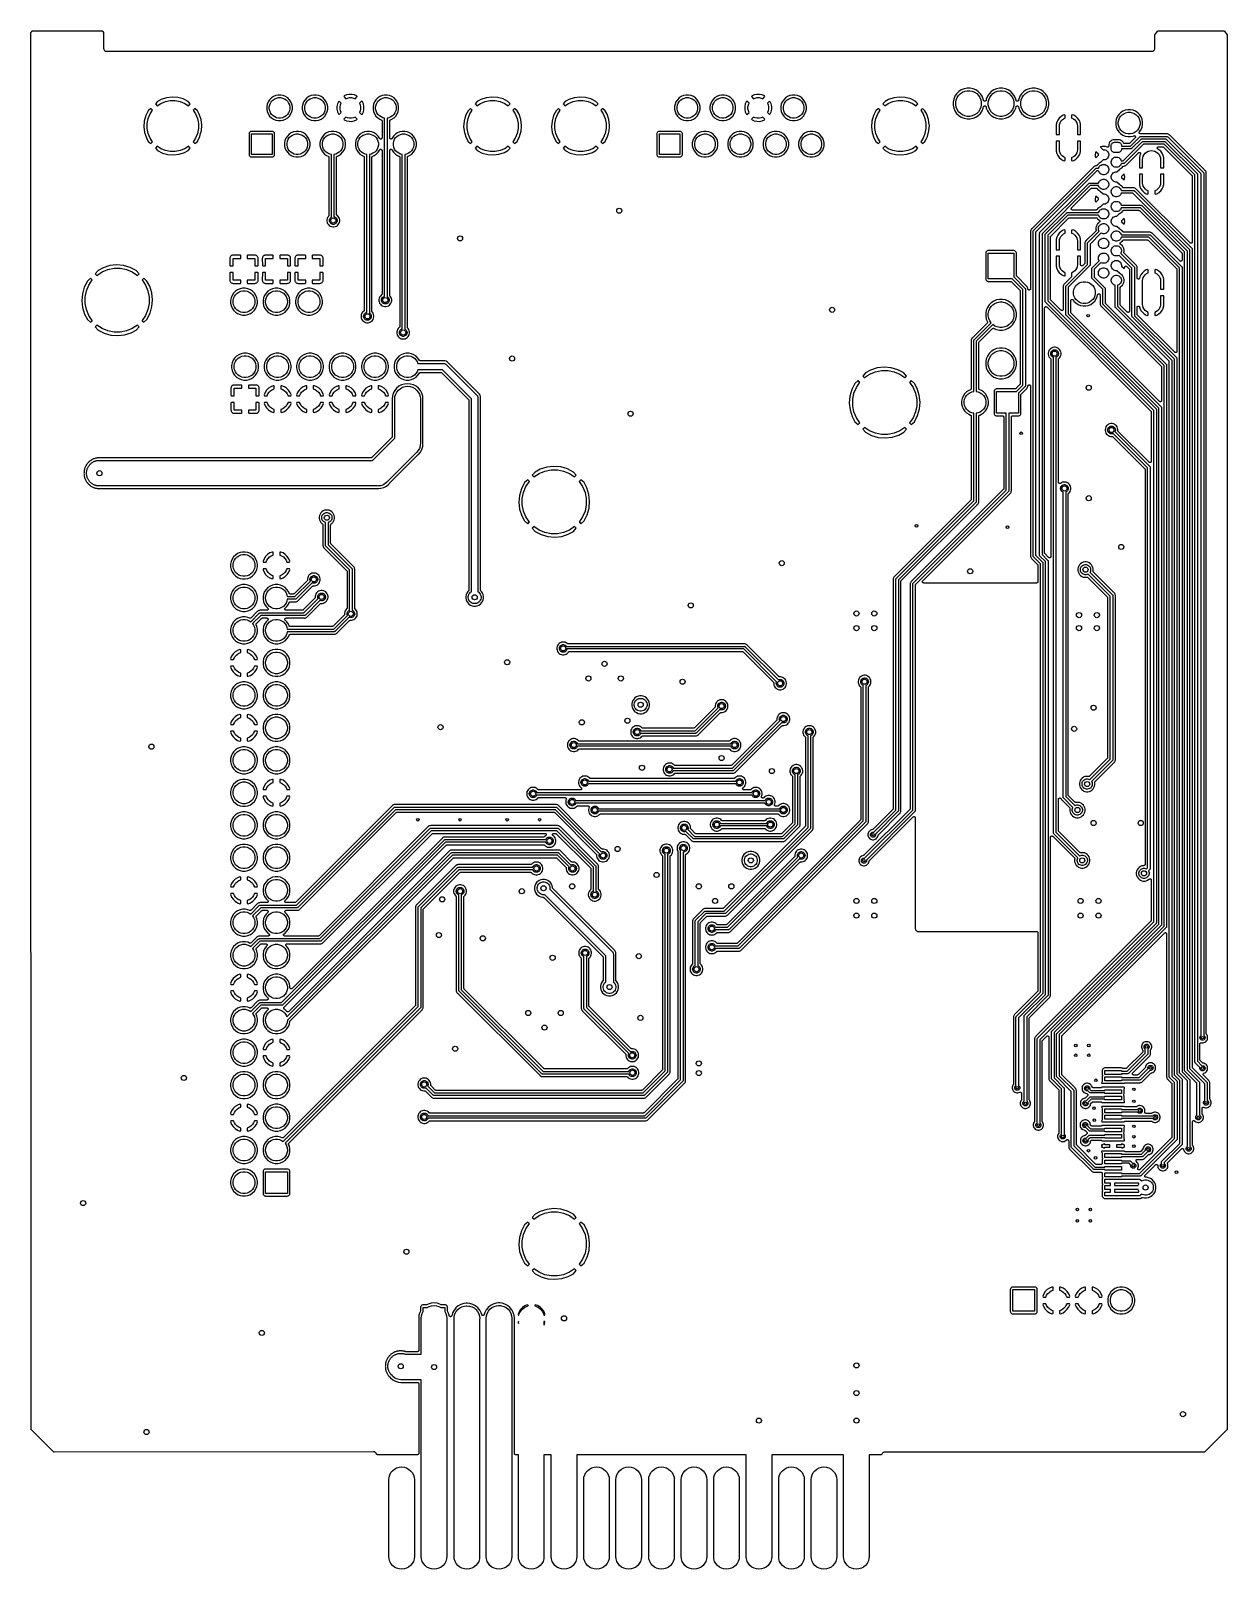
# Model space of a CAD drawing. Extents: x 49 to 143, y -158 to -38.
import ezdxf

# ---------------------------------------------------------------- set-up
doc = ezdxf.new("R2010")
doc.units = 0
doc.layers.add('BLACK', color=7, linetype='CONTINUOUS')

msp = doc.modelspace()

# ---------------------------------------------------------------- linework, layer by layer
at = {"layer": 'BLACK', "linetype": 'CONTINUOUS'}
for p, q in [((49.374, -38.0636), (49.3748, -38.0563)), ((49.374, -38.065), (49.374, -38.0636)), ((49.3753, -43.6008), (49.374, -38.065)), ((49.3748, -38.0563), (49.3753, -38.049)), ((49.3753, -38.049), (49.3759, -38.0466)), ((49.3759, -38.0466), (49.3762, -38.0442)), ((49.3762, -38.0442), (49.3784, -38.0372)), ((49.3784, -38.0372), (49.3803, -38.0301)), ((49.3803, -38.0301), (49.3814, -38.0279)), ((49.3814, -38.0279), (49.3821, -38.0256)), ((49.3821, -38.0256), (49.3856, -38.0191)), ((49.3856, -38.0191), (49.3889, -38.0125)), ((49.3889, -38.0125), (49.4486, -37.9154)), ((49.4486, -37.9154), (49.4494, -37.9142)), ((49.4494, -37.9142), (49.4502, -37.9131)), ((49.4502, -37.9131), (49.4509, -37.9119)), ((49.4509, -37.9119), (49.4562, -37.9054)), ((49.4562, -37.9054), (49.4614, -37.8988)), ((49.4614, -37.8988), (49.4625, -37.8979)), ((49.4625, -37.8979), (49.4633, -37.8968)), ((49.4633, -37.8968), (49.4698, -37.8916)), ((49.4698, -37.8916), (49.4762, -37.8861)), ((49.4762, -37.8861), (49.4774, -37.8854)), ((49.4774, -37.8854), (49.4785, -37.8845)), ((49.4785, -37.8845), (49.4859, -37.8806)), ((49.4859, -37.8806), (49.4931, -37.8764)), ((49.4931, -37.8764), (49.4945, -37.876)), ((49.4945, -37.876), (49.4957, -37.8753)), ((49.4957, -37.8753), (49.5037, -37.8729)), ((49.5037, -37.8729), (49.5117, -37.8703)), ((49.5117, -37.8703), (49.513, -37.8701)), ((49.513, -37.8701), (49.5144, -37.8697)), ((49.5144, -37.8697), (49.5227, -37.8689)), ((49.5227, -37.8689), (49.531, -37.8678)), ((49.531, -37.8678), (49.5324, -37.8679)), ((49.5324, -37.8679), (49.5338, -37.8678)), ((49.5338, -37.8678), (54.911, -37.8678)), ((54.911, -37.8678), (54.9124, -37.8678)), ((54.9124, -37.8678), (54.9138, -37.868)), ((54.9138, -37.868), (54.9152, -37.8679)), ((54.9152, -37.8679), (54.9235, -37.8691)), ((54.9235, -37.8691), (54.9318, -37.87)), ((54.9318, -37.87), (54.9331, -37.8704)), ((54.9331, -37.8704), (54.9345, -37.8706)), ((54.9345, -37.8706), (54.9424, -37.8733)), ((54.9424, -37.8733), (54.9504, -37.8759)), ((54.9504, -37.8759), (54.9516, -37.8766)), ((54.9516, -37.8766), (54.9529, -37.877)), ((54.9529, -37.877), (54.9601, -37.8813)), ((54.9601, -37.8813), (54.9675, -37.8853)), ((54.9675, -37.8853), (54.9686, -37.8862)), ((54.9686, -37.8862), (54.9698, -37.8869)), ((54.9698, -37.8869), (54.976, -37.8925)), ((54.976, -37.8925), (54.9824, -37.8978)), ((54.9824, -37.8978), (54.9833, -37.8989)), ((54.9833, -37.8989), (54.9844, -37.8998)), ((54.9844, -37.8998), (54.9894, -37.9065)), ((54.9894, -37.9065), (54.9947, -37.913)), ((54.9947, -37.913), (54.9953, -37.9143)), ((54.9953, -37.9143), (54.9962, -37.9154)), ((54.9962, -37.9154), (55.056, -38.0126)), ((55.056, -38.0126), (55.0567, -38.0138)), ((55.0567, -38.0138), (55.0598, -38.0204)), ((55.0598, -38.0204), (55.0633, -38.0269)), ((55.0633, -38.0269), (55.064, -38.0292)), ((55.064, -38.0292), (55.065, -38.0314)), ((55.065, -38.0314), (55.0668, -38.0385)), ((55.0668, -38.0385), (55.0689, -38.0456)), ((55.0689, -38.0456), (55.0691, -38.048)), ((55.0691, -38.048), (55.0697, -38.0504)), ((55.0697, -38.0504), (55.0701, -38.0577)), ((55.0701, -38.0577), (55.0708, -38.065)), ((55.0708, -38.065), (55.0708, -39.227)), ((137.245, -38.2101), (137.246, -38.2071)), ((137.245, -38.2115), (137.245, -38.2101)), ((137.245, -39.227), (137.245, -38.2115)), ((137.246, -38.2041), (137.247, -38.1974)), ((137.246, -38.2071), (137.246, -38.2041)), ((137.247, -38.1907), (137.248, -38.1878)), ((137.247, -38.1974), (137.247, -38.1907)), ((137.248, -38.1878), (137.249, -38.1848)), ((137.249, -38.1848), (137.251, -38.1785)), ((137.251, -38.1785), (137.253, -38.1721)), ((137.253, -38.1721), (137.255, -38.1695)), ((137.255, -38.1695), (137.256, -38.1666)), ((137.256, -38.1666), (137.26, -38.1609)), ((137.26, -38.1609), (137.263, -38.155)), ((137.263, -38.155), (137.265, -38.1527)), ((137.265, -38.1527), (137.266, -38.1501)), ((137.266, -38.1501), (137.456, -37.9064)), ((137.456, -37.9064), (137.457, -37.9053)), ((137.457, -37.9053), (137.461, -37.9012)), ((137.461, -37.9012), (137.464, -37.8968)), ((137.464, -37.8968), (137.468, -37.8943)), ((137.468, -37.8943), (137.47, -37.8913)), ((137.47, -37.8913), (137.475, -37.8881)), ((137.475, -37.8881), (137.48, -37.8845)), ((137.48, -37.8845), (137.483, -37.8826)), ((137.483, -37.8826), (137.486, -37.8803)), ((137.486, -37.8803), (137.492, -37.878)), ((137.492, -37.878), (137.497, -37.8753)), ((137.497, -37.8753), (137.501, -37.8742)), ((137.501, -37.8742), (137.504, -37.8725)), ((137.504, -37.8725), (137.51, -37.8714)), ((137.51, -37.8714), (137.515, -37.8697)), ((137.515, -37.8697), (137.519, -37.8693)), ((137.519, -37.8693), (137.523, -37.8684)), ((137.523, -37.8684), (137.529, -37.8684)), ((137.529, -37.8684), (137.535, -37.8678)), ((137.535, -37.8678), (142.614, -37.8678)), ((142.614, -37.8678), (142.616, -37.8678)), ((142.616, -37.8678), (142.622, -37.8684)), ((142.622, -37.8684), (142.627, -37.8686)), ((142.627, -37.8686), (142.631, -37.8695)), ((142.631, -37.8695), (142.635, -37.87)), ((142.635, -37.87), (142.641, -37.8717)), ((142.641, -37.8717), (142.646, -37.873)), ((142.646, -37.873), (142.65, -37.8746)), ((142.65, -37.8746), (142.654, -37.8759)), ((142.654, -37.8759), (142.659, -37.8786)), ((142.659, -37.8786), (142.664, -37.881)), ((142.664, -37.881), (142.667, -37.8833)), ((142.667, -37.8833), (142.671, -37.8853)), ((142.671, -37.8853), (142.675, -37.8889)), ((142.675, -37.8889), (142.68, -37.8922)), ((142.68, -37.8922), (142.683, -37.8952)), ((142.683, -37.8952), (142.686, -37.8978)), ((142.686, -37.8978), (142.689, -37.9023)), ((142.689, -37.9023), (142.693, -37.9064)), ((142.693, -37.9064), (142.883, -38.1501)), ((142.883, -38.1501), (142.884, -38.1512)), ((142.884, -38.1512), (142.885, -38.1538)), ((142.885, -38.1538), (142.887, -38.1562)), ((142.887, -38.1562), (142.89, -38.1621)), ((142.89, -38.1621), (142.894, -38.1679)), ((142.894, -38.1679), (142.895, -38.1707)), ((142.895, -38.1707), (142.896, -38.1734)), ((142.896, -38.1734), (142.898, -38.1799)), ((142.898, -38.1799), (142.901, -38.1862)), ((142.901, -38.1862), (142.901, -38.1892)), ((142.901, -38.1892), (142.902, -38.1921)), ((142.902, -38.1921), (142.903, -38.1988)), ((142.903, -38.1988), (142.904, -38.2054)), ((142.904, -38.2054), (142.904, -38.2085)), ((142.904, -38.2085), (142.904, -38.2115)), ((142.904, -38.2115), (142.904, -147.211)), ((55.0703, -39.2368), (55.0697, -39.243)), ((55.0697, -39.243), (55.0741, -39.2871)), ((55.0708, -39.2284), (55.0703, -39.2326)), ((55.0703, -39.2326), (55.0703, -39.2368)), ((55.0708, -39.227), (55.0708, -39.2284)), ((55.0741, -39.2871), (55.0869, -39.3295)), ((55.0869, -39.3295), (55.1078, -39.3686)), ((55.1078, -39.3686), (55.1359, -39.4029)), ((55.1359, -39.4029), (55.1702, -39.431)), ((55.1702, -39.431), (55.2093, -39.4519)), ((55.2093, -39.4519), (55.2517, -39.4647)), ((55.2517, -39.4647), (55.2896, -39.4685)), ((55.2896, -39.4685), (55.2896, -39.4685)), ((55.2896, -39.4685), (55.2958, -39.4691)), ((55.2958, -39.4691), (55.302, -39.4685)), ((55.302, -39.4685), (55.3033, -39.4684)), ((55.3033, -39.4684), (55.3076, -39.4684)), ((55.3076, -39.4684), (55.3118, -39.468)), ((55.3118, -39.468), (137.004, -39.468)), ((137.004, -39.468), (137.006, -39.468)), ((137.006, -39.468), (137.01, -39.4685)), ((137.01, -39.4685), (137.014, -39.4685)), ((137.014, -39.4685), (137.02, -39.4691)), ((137.02, -39.4691), (137.026, -39.4685)), ((137.026, -39.4685), (137.064, -39.4647)), ((137.026, -39.4685), (137.026, -39.4685)), ((137.064, -39.4647), (137.107, -39.4519)), ((137.107, -39.4519), (137.146, -39.431)), ((137.146, -39.431), (137.18, -39.4029)), ((137.18, -39.4029), (137.208, -39.3686)), ((137.208, -39.3686), (137.229, -39.3295)), ((137.229, -39.3295), (137.242, -39.2871)), ((137.242, -39.2871), (137.246, -39.243)), ((137.246, -39.2312), (137.245, -39.227)), ((137.246, -39.2355), (137.246, -39.2312)), ((137.246, -39.2368), (137.246, -39.2355)), ((137.246, -39.243), (137.246, -39.2368)), ((59.5552, -43.247), (59.2788, -43.3948)), ((59.9778, -43.1068), (59.5552, -43.247)), ((60.4184, -43.0519), (59.9778, -43.1068)), ((60.8612, -43.0839), (60.4184, -43.0519)), ((61.2893, -43.2018), (60.8612, -43.0839)), ((61.6761, -43.3958), (61.2893, -43.2018)), ((68.0452, -43.2585), (67.9358, -43.4223)), ((68.1845, -43.1192), (68.0452, -43.2585)), ((68.3483, -43.0098), (68.1845, -43.1192)), ((68.2006, -43.386), (68.312, -43.2746)), ((68.312, -43.2746), (68.4431, -43.187)), ((68.5303, -42.9344), (68.3483, -43.0098)), ((68.4431, -43.187), (68.5886, -43.1267)), ((68.7235, -42.896), (68.5303, -42.9344)), ((68.5886, -43.1267), (68.7432, -43.096)), ((68.9205, -42.896), (68.7235, -42.896)), ((68.7432, -43.096), (68.9008, -43.096)), ((68.9008, -43.096), (69.0554, -43.1267)), ((69.1137, -42.9344), (68.9205, -42.896)), ((69.0554, -43.1267), (69.2009, -43.187)), ((69.2957, -43.0098), (69.1137, -42.9344)), ((69.2009, -43.187), (69.332, -43.2746)), ((69.4595, -43.1192), (69.2957, -43.0098)), ((69.332, -43.2746), (69.4434, -43.386)), ((69.5988, -43.2585), (69.4595, -43.1192)), ((69.7082, -43.4223), (69.5988, -43.2585)), ((70.8152, -43.2585), (70.7058, -43.4223)), ((70.9545, -43.1192), (70.8152, -43.2585)), ((71.1183, -43.0098), (70.9545, -43.1192)), ((70.9706, -43.386), (71.082, -43.2746)), ((71.082, -43.2746), (71.2131, -43.187)), ((71.3003, -42.9344), (71.1183, -43.0098)), ((71.2131, -43.187), (71.3586, -43.1267)), ((71.4935, -42.896), (71.3003, -42.9344)), ((71.3586, -43.1267), (71.5132, -43.096)), ((71.6905, -42.896), (71.4935, -42.896)), ((71.5132, -43.096), (71.6708, -43.096)), ((71.6708, -43.096), (71.8254, -43.1267)), ((71.8837, -42.9344), (71.6905, -42.896)), ((71.8254, -43.1267), (71.9709, -43.187)), ((72.0657, -43.0098), (71.8837, -42.9344)), ((71.9709, -43.187), (72.102, -43.2746)), ((72.2295, -43.1192), (72.0657, -43.0098)), ((72.102, -43.2746), (72.2134, -43.386)), ((72.3688, -43.2585), (72.2295, -43.1192)), ((72.4782, -43.4223), (72.3688, -43.2585)), ((73.8823, -42.9535), (73.8454, -43.0201)), ((73.8454, -43.0201), (74.0037, -43.1785)), ((74.0589, -42.8812), (73.8823, -42.9535)), ((74.0037, -43.1785), (74.1286, -43.1267)), ((74.2627, -42.8416), (74.0589, -42.8812)), ((74.1286, -43.1267), (74.2832, -43.096)), ((74.4703, -42.8425), (74.2627, -42.8416)), ((74.2832, -43.096), (74.4408, -43.096)), ((74.4408, -43.096), (74.5954, -43.1267)), ((74.6737, -42.8838), (74.4703, -42.8425)), ((74.5954, -43.1267), (74.7203, -43.1785)), ((74.8423, -42.9545), (74.6737, -42.8838)), ((74.7203, -43.1785), (74.8786, -43.0201)), ((74.8786, -43.0201), (74.8423, -42.9545)), ((76.3552, -43.2585), (76.2458, -43.4223)), ((76.4945, -43.1192), (76.3552, -43.2585)), ((76.6583, -43.0098), (76.4945, -43.1192)), ((76.5106, -43.386), (76.622, -43.2746)), ((76.622, -43.2746), (76.7531, -43.187)), ((76.8403, -42.9344), (76.6583, -43.0098)), ((76.7531, -43.187), (76.8986, -43.1267)), ((77.0335, -42.896), (76.8403, -42.9344)), ((76.8986, -43.1267), (77.0532, -43.096)), ((77.2305, -42.896), (77.0335, -42.896)), ((77.0532, -43.096), (77.2108, -43.096)), ((77.2108, -43.096), (77.3654, -43.1267)), ((77.4237, -42.9344), (77.2305, -42.896)), ((77.3654, -43.1267), (77.5109, -43.187)), ((77.6057, -43.0098), (77.4237, -42.9344)), ((77.5109, -43.187), (77.642, -43.2746)), ((77.7695, -43.1192), (77.6057, -43.0098)), ((77.642, -43.2746), (77.7534, -43.386)), ((77.9088, -43.2585), (77.7695, -43.1192)), ((78.0182, -43.4223), (77.9088, -43.2585)), ((84.5552, -43.247), (84.2788, -43.3948)), ((84.9778, -43.1068), (84.5552, -43.247)), ((85.4184, -43.0519), (84.9778, -43.1068)), ((85.8612, -43.0839), (85.4184, -43.0519)), ((86.2893, -43.2018), (85.8612, -43.0839)), ((86.6761, -43.3958), (86.2893, -43.2018)), ((91.4322, -43.247), (91.1558, -43.3948)), ((91.8548, -43.1068), (91.4322, -43.247)), ((92.2954, -43.0519), (91.8548, -43.1068)), ((92.7382, -43.0839), (92.2954, -43.0519)), ((93.1663, -43.2018), (92.7382, -43.0839)), ((93.5531, -43.3958), (93.1663, -43.2018)), ((99.9222, -43.2585), (99.8128, -43.4223)), ((100.062, -43.1192), (99.9222, -43.2585)), ((100.225, -43.0098), (100.062, -43.1192)), ((100.078, -43.386), (100.189, -43.2746)), ((100.189, -43.2746), (100.32, -43.187)), ((100.407, -42.9344), (100.225, -43.0098)), ((100.32, -43.187), (100.466, -43.1267)), ((100.601, -42.896), (100.407, -42.9344)), ((100.466, -43.1267), (100.62, -43.096)), ((100.797, -42.896), (100.601, -42.896)), ((100.62, -43.096), (100.778, -43.096)), ((100.778, -43.096), (100.932, -43.1267)), ((100.991, -42.9344), (100.797, -42.896)), ((100.932, -43.1267), (101.078, -43.187)), ((101.173, -43.0098), (100.991, -42.9344)), ((101.078, -43.187), (101.209, -43.2746)), ((101.336, -43.1192), (101.173, -43.0098)), ((101.209, -43.2746), (101.32, -43.386)), ((101.476, -43.2585), (101.336, -43.1192)), ((101.585, -43.4223), (101.476, -43.2585)), ((102.692, -43.2585), (102.583, -43.4223)), ((102.832, -43.1192), (102.692, -43.2585)), ((102.995, -43.0098), (102.832, -43.1192)), ((102.848, -43.386), (102.959, -43.2746)), ((102.959, -43.2746), (103.09, -43.187)), ((103.177, -42.9344), (102.995, -43.0098)), ((103.09, -43.187), (103.236, -43.1267)), ((103.371, -42.896), (103.177, -42.9344)), ((103.236, -43.1267), (103.39, -43.096)), ((103.567, -42.896), (103.371, -42.896)), ((103.39, -43.096), (103.548, -43.096)), ((103.548, -43.096), (103.702, -43.1267)), ((103.761, -42.9344), (103.567, -42.896)), ((103.702, -43.1267), (103.848, -43.187)), ((103.943, -43.0098), (103.761, -42.9344)), ((103.848, -43.187), (103.979, -43.2746)), ((104.106, -43.1192), (103.943, -43.0098)), ((103.979, -43.2746), (104.09, -43.386)), ((104.246, -43.2585), (104.106, -43.1192)), ((104.355, -43.4223), (104.246, -43.2585)), ((105.759, -42.9535), (105.722, -43.0201)), ((105.722, -43.0201), (105.881, -43.1785)), ((105.936, -42.8812), (105.759, -42.9535)), ((105.881, -43.1785), (106.006, -43.1267)), ((106.14, -42.8416), (105.936, -42.8812)), ((106.006, -43.1267), (106.16, -43.096)), ((106.347, -42.8425), (106.14, -42.8416)), ((106.16, -43.096), (106.318, -43.096)), ((106.318, -43.096), (106.472, -43.1267)), ((106.551, -42.8838), (106.347, -42.8425)), ((106.472, -43.1267), (106.597, -43.1785)), ((106.719, -42.9545), (106.551, -42.8838)), ((106.597, -43.1785), (106.756, -43.0201)), ((106.756, -43.0201), (106.719, -42.9545)), ((108.232, -43.2585), (108.123, -43.4223)), ((108.372, -43.1192), (108.232, -43.2585)), ((108.535, -43.0098), (108.372, -43.1192)), ((108.388, -43.386), (108.499, -43.2746)), ((108.499, -43.2746), (108.63, -43.187)), ((108.717, -42.9344), (108.535, -43.0098)), ((108.63, -43.187), (108.776, -43.1267)), ((108.911, -42.896), (108.717, -42.9344)), ((108.776, -43.1267), (108.93, -43.096)), ((109.107, -42.896), (108.911, -42.896)), ((108.93, -43.096), (109.088, -43.096)), ((109.088, -43.096), (109.242, -43.1267)), ((109.301, -42.9344), (109.107, -42.896)), ((109.242, -43.1267), (109.388, -43.187)), ((109.483, -43.0098), (109.301, -42.9344)), ((109.388, -43.187), (109.519, -43.2746)), ((109.646, -43.1192), (109.483, -43.0098)), ((109.519, -43.2746), (109.63, -43.386)), ((109.786, -43.2585), (109.646, -43.1192)), ((109.895, -43.4223), (109.786, -43.2585)), ((116.432, -43.247), (116.156, -43.3948)), ((116.855, -43.1068), (116.432, -43.247)), ((117.295, -43.0519), (116.855, -43.1068)), ((117.738, -43.0839), (117.295, -43.0519)), ((118.166, -43.2018), (117.738, -43.0839)), ((118.553, -43.3958), (118.166, -43.2018)), ((121.528, -43.211), (121.482, -43.4428)), ((121.619, -42.9926), (121.528, -43.211)), ((121.75, -42.796), (121.619, -42.9926)), ((121.682, -43.4625), (121.72, -43.2693)), ((121.72, -43.2693), (121.796, -43.0873)), ((121.917, -42.6289), (121.75, -42.796)), ((121.796, -43.0873), (121.905, -42.9235)), ((121.905, -42.9235), (122.045, -42.7842)), ((122.114, -42.4976), (121.917, -42.6289)), ((122.045, -42.7842), (122.208, -42.6748)), ((122.332, -42.4071), (122.114, -42.4976)), ((122.208, -42.6748), (122.39, -42.5994)), ((122.564, -42.361), (122.332, -42.4071)), ((122.39, -42.5994), (122.584, -42.561)), ((122.8, -42.361), (122.564, -42.361)), ((122.584, -42.561), (122.78, -42.561)), ((122.78, -42.561), (122.974, -42.5994)), ((123.032, -42.4071), (122.8, -42.361)), ((122.974, -42.5994), (123.156, -42.6748)), ((123.25, -42.4976), (123.032, -42.4071)), ((123.156, -42.6748), (123.319, -42.7842)), ((123.447, -42.6289), (123.25, -42.4976)), ((123.319, -42.7842), (123.459, -42.9235)), ((123.614, -42.796), (123.447, -42.6289)), ((123.459, -42.9235), (123.568, -43.0873)), ((123.568, -43.0873), (123.644, -43.2693)), ((123.745, -42.9926), (123.614, -42.796)), ((123.644, -43.2693), (123.682, -43.4625)), ((123.836, -43.211), (123.745, -42.9926)), ((123.854, -43.3015), (123.836, -43.211)), ((123.854, -43.3016), (123.854, -43.3015)), ((123.854, -43.3015), (123.854, -43.3015)), ((123.854, -43.3015), (123.854, -43.3015)), ((123.857, -43.3108), (123.854, -43.3016)), ((123.86, -43.3202), (123.857, -43.3108)), ((124.05, -43.303), (124.047, -43.3118)), ((124.068, -43.211), (124.05, -43.3016)), ((124.05, -43.3016), (124.05, -43.3028)), ((124.05, -43.3028), (124.05, -43.3028)), ((124.05, -43.3028), (124.05, -43.3029)), ((124.05, -43.3029), (124.05, -43.303)), ((124.159, -42.9926), (124.068, -43.211)), ((124.29, -42.796), (124.159, -42.9926)), ((124.222, -43.4625), (124.26, -43.2693)), ((124.26, -43.2693), (124.336, -43.0873)), ((124.457, -42.6289), (124.29, -42.796)), ((124.336, -43.0873), (124.445, -42.9235)), ((124.445, -42.9235), (124.585, -42.7842)), ((124.654, -42.4976), (124.457, -42.6289)), ((124.585, -42.7842), (124.748, -42.6748)), ((124.872, -42.4071), (124.654, -42.4976)), ((124.748, -42.6748), (124.93, -42.5994)), ((125.104, -42.361), (124.872, -42.4071)), ((124.93, -42.5994), (125.124, -42.561)), ((125.34, -42.361), (125.104, -42.361)), ((125.124, -42.561), (125.32, -42.561)), ((125.32, -42.561), (125.514, -42.5994)), ((125.572, -42.4071), (125.34, -42.361)), ((125.514, -42.5994), (125.696, -42.6748)), ((125.79, -42.4976), (125.572, -42.4071)), ((125.696, -42.6748), (125.859, -42.7842)), ((125.987, -42.6289), (125.79, -42.4976)), ((125.859, -42.7842), (125.999, -42.9235)), ((126.154, -42.796), (125.987, -42.6289)), ((125.999, -42.9235), (126.108, -43.0873)), ((126.108, -43.0873), (126.184, -43.2693)), ((126.285, -42.9926), (126.154, -42.796)), ((126.184, -43.2693), (126.222, -43.4625)), ((126.376, -43.211), (126.285, -42.9926)), ((126.394, -43.3015), (126.376, -43.211)), ((126.394, -43.3016), (126.394, -43.3015)), ((126.394, -43.3015), (126.394, -43.3015)), ((126.394, -43.3015), (126.394, -43.3015)), ((126.397, -43.3108), (126.394, -43.3016)), ((126.4, -43.3202), (126.397, -43.3108)), ((126.59, -43.303), (126.587, -43.3118)), ((126.608, -43.211), (126.59, -43.3016)), ((126.59, -43.3016), (126.59, -43.3028)), ((126.59, -43.3028), (126.59, -43.3028)), ((126.59, -43.3028), (126.59, -43.3029)), ((126.59, -43.3029), (126.59, -43.303)), ((126.699, -42.9926), (126.608, -43.211)), ((126.83, -42.796), (126.699, -42.9926)), ((126.762, -43.4625), (126.8, -43.2693)), ((126.8, -43.2693), (126.876, -43.0873)), ((126.997, -42.6289), (126.83, -42.796)), ((126.876, -43.0873), (126.985, -42.9235)), ((126.985, -42.9235), (127.125, -42.7842)), ((127.194, -42.4976), (126.997, -42.6289)), ((127.125, -42.7842), (127.288, -42.6748)), ((127.412, -42.4071), (127.194, -42.4976)), ((127.288, -42.6748), (127.47, -42.5994)), ((127.644, -42.361), (127.412, -42.4071)), ((127.47, -42.5994), (127.664, -42.561)), ((127.88, -42.361), (127.644, -42.361)), ((127.664, -42.561), (127.86, -42.561)), ((127.86, -42.561), (128.054, -42.5994)), ((128.112, -42.4071), (127.88, -42.361)), ((128.054, -42.5994), (128.236, -42.6748)), ((128.33, -42.4976), (128.112, -42.4071)), ((128.236, -42.6748), (128.399, -42.7842)), ((128.527, -42.6289), (128.33, -42.4976)), ((128.399, -42.7842), (128.539, -42.9235)), ((128.694, -42.796), (128.527, -42.6289)), ((128.539, -42.9235), (128.648, -43.0873)), ((128.648, -43.0873), (128.724, -43.2693)), ((128.825, -42.9926), (128.694, -42.796)), ((128.724, -43.2693), (128.762, -43.4625)), ((128.916, -43.211), (128.825, -42.9926)), ((128.962, -43.4428), (128.916, -43.211)), ((49.3757, -45.3772), (49.3753, -43.6008)), ((49.3753, -43.6008), (49.3753, -43.6008)), ((58.3628, -44.5037), (58.2449, -44.9318)), ((58.5568, -44.1169), (58.3628, -44.5037)), ((58.5539, -44.7326), (58.7046, -44.3686)), ((58.7553, -43.9535), (58.5568, -44.1169)), ((58.7046, -44.3686), (58.8912, -44.0894)), ((58.8912, -44.0894), (58.7553, -43.9535)), ((59.2788, -43.3948), (59.1145, -43.5943)), ((59.1145, -43.5943), (59.2504, -43.7302)), ((59.2504, -43.7302), (59.5296, -43.5436)), ((59.5296, -43.5436), (59.8936, -43.3929)), ((59.8936, -43.3929), (60.28, -43.316)), ((60.28, -43.316), (60.674, -43.316)), ((60.674, -43.316), (61.0604, -43.3929)), ((61.0604, -43.3929), (61.4244, -43.5436)), ((61.4244, -43.5436), (61.7036, -43.7302)), ((61.8395, -43.5943), (61.6761, -43.3958)), ((61.7036, -43.7302), (61.7168, -43.717)), ((61.7168, -43.7169), (61.8395, -43.5943)), ((61.7168, -43.717), (61.7168, -43.7169)), ((62.1987, -43.9535), (62.0628, -44.0894)), ((62.0628, -44.0894), (62.2494, -44.3686)), ((62.3982, -44.1178), (62.1987, -43.9535)), ((62.2494, -44.3686), (62.4001, -44.7326)), ((62.546, -44.3942), (62.3982, -44.1178)), ((62.6862, -44.8168), (62.546, -44.3942)), ((67.8604, -43.6043), (67.822, -43.7975)), ((67.822, -43.7975), (67.822, -43.9945)), ((67.822, -43.9945), (67.8604, -44.1877)), ((67.9358, -43.4223), (67.8604, -43.6043)), ((67.8604, -44.1877), (67.9358, -44.3697)), ((67.9358, -44.3697), (68.0452, -44.5335)), ((68.022, -43.8172), (68.0527, -43.6626)), ((68.022, -43.9748), (68.022, -43.8172)), ((68.0527, -44.1294), (68.022, -43.9748)), ((68.0527, -43.6626), (68.113, -43.5171)), ((68.113, -44.2749), (68.0527, -44.1294)), ((68.113, -43.5171), (68.2006, -43.386)), ((68.2006, -44.406), (68.113, -44.2749)), ((68.312, -44.5174), (68.2006, -44.406)), ((69.4434, -44.406), (69.332, -44.5174)), ((69.4434, -43.386), (69.531, -43.5171)), ((69.531, -44.2749), (69.4434, -44.406)), ((69.531, -43.5171), (69.5913, -43.6626)), ((69.5913, -44.1294), (69.531, -44.2749)), ((69.5913, -43.6626), (69.622, -43.8172)), ((69.622, -43.9748), (69.5913, -44.1294)), ((69.5988, -44.5335), (69.7082, -44.3697)), ((69.622, -43.8172), (69.622, -43.9748)), ((69.7836, -43.6043), (69.7082, -43.4223)), ((69.7082, -44.3697), (69.7836, -44.1877)), ((69.822, -43.7975), (69.7836, -43.6043)), ((69.7836, -44.1877), (69.822, -43.9945)), ((69.822, -43.9945), (69.822, -43.7975)), ((70.6304, -43.6043), (70.592, -43.7975)), ((70.592, -43.7975), (70.592, -43.9945)), ((70.592, -43.9945), (70.6304, -44.1877)), ((70.7058, -43.4223), (70.6304, -43.6043)), ((70.6304, -44.1877), (70.7058, -44.3697)), ((70.7058, -44.3697), (70.8152, -44.5335)), ((70.792, -43.8172), (70.8227, -43.6626)), ((70.792, -43.9748), (70.792, -43.8172)), ((70.8227, -44.1294), (70.792, -43.9748)), ((70.8227, -43.6626), (70.883, -43.5171)), ((70.883, -44.2749), (70.8227, -44.1294)), ((70.883, -43.5171), (70.9706, -43.386)), ((70.9706, -44.406), (70.883, -44.2749)), ((71.082, -44.5174), (70.9706, -44.406)), ((72.2134, -44.406), (72.102, -44.5174)), ((72.2134, -43.386), (72.301, -43.5171)), ((72.301, -44.2749), (72.2134, -44.406)), ((72.301, -43.5171), (72.3613, -43.6626)), ((72.3613, -44.1294), (72.301, -44.2749)), ((72.3613, -43.6626), (72.392, -43.8172)), ((72.392, -43.9748), (72.3613, -44.1294)), ((72.3688, -44.5335), (72.4782, -44.3697)), ((72.392, -43.8172), (72.392, -43.9748)), ((72.5536, -43.6043), (72.4782, -43.4223)), ((72.4782, -44.3697), (72.5536, -44.1877)), ((72.592, -43.7975), (72.5536, -43.6043)), ((72.5536, -44.1877), (72.592, -43.9945)), ((72.592, -43.9945), (72.592, -43.7975)), ((73.3085, -43.7877), (73.3076, -43.9953)), ((73.3076, -43.9953), (73.3472, -44.1991)), ((73.3498, -43.5843), (73.3085, -43.7877)), ((73.3472, -44.1991), (73.4195, -44.3757)), ((73.4205, -43.4157), (73.3498, -43.5843)), ((73.4195, -44.3757), (73.4861, -44.4126)), ((73.4861, -43.3794), (73.4205, -43.4157)), ((73.6445, -43.5377), (73.4861, -43.3794)), ((73.4861, -44.4126), (73.6445, -44.2543)), ((73.562, -43.8172), (73.5927, -43.6626)), ((73.562, -43.9748), (73.562, -43.8172)), ((73.5927, -44.1294), (73.562, -43.9748)), ((73.5927, -43.6626), (73.6445, -43.5377)), ((73.6445, -44.2543), (73.5927, -44.1294)), ((75.2379, -43.3794), (75.0795, -43.5377)), ((75.0795, -43.5377), (75.1313, -43.6626)), ((75.1313, -44.1294), (75.0795, -44.2543)), ((75.0795, -44.2543), (75.2379, -44.4126)), ((75.1313, -43.6626), (75.162, -43.8172)), ((75.162, -43.9748), (75.1313, -44.1294)), ((75.162, -43.8172), (75.162, -43.9748)), ((75.3045, -43.4163), (75.2379, -43.3794)), ((75.2379, -44.4126), (75.3035, -44.3763)), ((75.3035, -44.3763), (75.3742, -44.2077)), ((75.3768, -43.5929), (75.3045, -43.4163)), ((75.3742, -44.2077), (75.4155, -44.0043)), ((75.4164, -43.7967), (75.3768, -43.5929)), ((75.4155, -44.0043), (75.4164, -43.7967)), ((76.1704, -43.6043), (76.132, -43.7975)), ((76.132, -43.7975), (76.132, -43.9945)), ((76.132, -43.9945), (76.1704, -44.1877)), ((76.2458, -43.4223), (76.1704, -43.6043)), ((76.1704, -44.1877), (76.2458, -44.3697)), ((76.2458, -44.3697), (76.3552, -44.5335)), ((76.332, -43.8172), (76.3627, -43.6626)), ((76.332, -43.9748), (76.332, -43.8172)), ((76.3627, -44.1294), (76.332, -43.9748)), ((76.3627, -43.6626), (76.423, -43.5171)), ((76.423, -44.2749), (76.3627, -44.1294)), ((76.423, -43.5171), (76.5106, -43.386)), ((76.5106, -44.406), (76.423, -44.2749)), ((76.622, -44.5174), (76.5106, -44.406)), ((77.7534, -44.406), (77.642, -44.5174)), ((77.7534, -43.386), (77.841, -43.5171)), ((77.841, -44.2749), (77.7534, -44.406)), ((77.841, -43.5171), (77.9013, -43.6626)), ((77.9013, -44.1294), (77.841, -44.2749)), ((77.9013, -43.6626), (77.932, -43.8172)), ((77.932, -43.9748), (77.9013, -44.1294)), ((77.9088, -44.5335), (78.0182, -44.3697)), ((77.932, -43.8172), (77.932, -43.9748)), ((78.0936, -43.6043), (78.0182, -43.4223)), ((78.0182, -44.3697), (78.0936, -44.1877)), ((78.0967, -43.6202), (78.0936, -43.6043)), ((78.0936, -44.1877), (78.132, -43.9945)), ((78.0968, -43.6203), (78.0967, -43.6202)), ((78.132, -43.7975), (78.0968, -43.6203)), ((78.132, -43.9945), (78.132, -43.7975)), ((83.3628, -44.5037), (83.2449, -44.9318)), ((83.5568, -44.1169), (83.3628, -44.5037)), ((83.5539, -44.7326), (83.7046, -44.3686)), ((83.7553, -43.9535), (83.5568, -44.1169)), ((83.7046, -44.3686), (83.8912, -44.0894)), ((83.8912, -44.0894), (83.7553, -43.9535)), ((84.2788, -43.3948), (84.1145, -43.5943)), ((84.1145, -43.5943), (84.2504, -43.7302)), ((84.2504, -43.7302), (84.5296, -43.5436)), ((84.5296, -43.5436), (84.8936, -43.3929)), ((84.8936, -43.3929), (85.28, -43.316)), ((85.28, -43.316), (85.674, -43.316)), ((85.674, -43.316), (86.0604, -43.3929)), ((86.0604, -43.3929), (86.4244, -43.5436)), ((86.4244, -43.5436), (86.7036, -43.7302)), ((86.8395, -43.5943), (86.6761, -43.3958)), ((86.7036, -43.7302), (86.8395, -43.5943)), ((87.1987, -43.9535), (87.0628, -44.0894)), ((87.0628, -44.0894), (87.2494, -44.3686)), ((87.3982, -44.1178), (87.1987, -43.9535)), ((87.2494, -44.3686), (87.4001, -44.7326)), ((87.546, -44.3942), (87.3982, -44.1178)), ((87.6862, -44.8168), (87.546, -44.3942)), ((90.2398, -44.5037), (90.1219, -44.9318)), ((90.4338, -44.1169), (90.2398, -44.5037)), ((90.4309, -44.7326), (90.5816, -44.3686)), ((90.6323, -43.9535), (90.4338, -44.1169)), ((90.5816, -44.3686), (90.7682, -44.0894)), ((90.7682, -44.0894), (90.6323, -43.9535)), ((91.1558, -43.3948), (90.9915, -43.5943)), ((90.9915, -43.5943), (91.1274, -43.7302)), ((91.1274, -43.7302), (91.4066, -43.5436)), ((91.4066, -43.5436), (91.7706, -43.3929)), ((91.7706, -43.3929), (92.157, -43.316)), ((92.157, -43.316), (92.551, -43.316)), ((92.551, -43.316), (92.9374, -43.3929)), ((92.9374, -43.3929), (93.3014, -43.5436)), ((93.3014, -43.5436), (93.5806, -43.7302)), ((93.7165, -43.5943), (93.5531, -43.3958)), ((93.5806, -43.7302), (93.5938, -43.717)), ((93.5938, -43.7169), (93.7165, -43.5943)), ((93.5938, -43.717), (93.5938, -43.7169)), ((94.0757, -43.9535), (93.9398, -44.0894)), ((93.9398, -44.0894), (94.1264, -44.3686)), ((94.2752, -44.1178), (94.0757, -43.9535)), ((94.1264, -44.3686), (94.2771, -44.7326)), ((94.423, -44.3942), (94.2752, -44.1178)), ((94.5632, -44.8168), (94.423, -44.3942)), ((99.7374, -43.6043), (99.699, -43.7975)), ((99.699, -43.7975), (99.699, -43.9945)), ((99.699, -43.9945), (99.7374, -44.1877)), ((99.8128, -43.4223), (99.7374, -43.6043)), ((99.7374, -44.1877), (99.8128, -44.3697)), ((99.8128, -44.3697), (99.9222, -44.5335)), ((99.899, -43.8172), (99.9297, -43.6626)), ((99.899, -43.9748), (99.899, -43.8172)), ((99.9297, -44.1294), (99.899, -43.9748)), ((99.9297, -43.6626), (99.99, -43.5171)), ((99.99, -44.2749), (99.9297, -44.1294)), ((99.99, -43.5171), (100.078, -43.386)), ((100.078, -44.406), (99.99, -44.2749)), ((100.189, -44.5174), (100.078, -44.406)), ((101.32, -44.406), (101.209, -44.5174)), ((101.32, -43.386), (101.408, -43.5171)), ((101.408, -44.2749), (101.32, -44.406)), ((101.408, -43.5171), (101.468, -43.6626)), ((101.468, -44.1294), (101.408, -44.2749)), ((101.468, -43.6626), (101.499, -43.8172)), ((101.499, -43.9748), (101.468, -44.1294)), ((101.476, -44.5335), (101.585, -44.3697)), ((101.499, -43.8172), (101.499, -43.9748)), ((101.661, -43.6043), (101.585, -43.4223)), ((101.585, -44.3697), (101.661, -44.1877)), ((101.699, -43.7975), (101.661, -43.6043)), ((101.661, -44.1877), (101.699, -43.9945)), ((101.699, -43.9945), (101.699, -43.7975)), ((102.507, -43.6043), (102.469, -43.7975)), ((102.469, -43.7975), (102.469, -43.9945)), ((102.469, -43.9945), (102.507, -44.1877)), ((102.583, -43.4223), (102.507, -43.6043)), ((102.507, -44.1877), (102.583, -44.3697)), ((102.583, -44.3697), (102.692, -44.5335)), ((102.669, -43.8172), (102.7, -43.6626)), ((102.669, -43.9748), (102.669, -43.8172)), ((102.7, -44.1294), (102.669, -43.9748)), ((102.7, -43.6626), (102.76, -43.5171)), ((102.76, -44.2749), (102.7, -44.1294)), ((102.76, -43.5171), (102.848, -43.386)), ((102.848, -44.406), (102.76, -44.2749)), ((102.959, -44.5174), (102.848, -44.406)), ((104.09, -44.406), (103.979, -44.5174)), ((104.09, -43.386), (104.178, -43.5171)), ((104.178, -44.2749), (104.09, -44.406)), ((104.178, -43.5171), (104.238, -43.6626)), ((104.238, -44.1294), (104.178, -44.2749)), ((104.238, -43.6626), (104.269, -43.8172)), ((104.269, -43.9748), (104.238, -44.1294)), ((104.246, -44.5335), (104.355, -44.3697)), ((104.269, -43.8172), (104.269, -43.9748)), ((104.431, -43.6043), (104.355, -43.4223)), ((104.355, -44.3697), (104.431, -44.1877)), ((104.469, -43.7975), (104.431, -43.6043)), ((104.431, -44.1877), (104.469, -43.9945)), ((104.469, -43.9945), (104.469, -43.7975)), ((105.227, -43.5843), (105.185, -43.7877)), ((105.185, -43.7877), (105.185, -43.9953)), ((105.185, -43.9953), (105.224, -44.1991)), ((105.224, -44.1991), (105.296, -44.3757)), ((105.297, -43.4157), (105.227, -43.5843)), ((105.296, -44.3757), (105.363, -44.4126)), ((105.363, -43.3794), (105.297, -43.4157)), ((105.521, -43.5377), (105.363, -43.3794)), ((105.363, -44.4126), (105.521, -44.2543)), ((105.439, -43.8172), (105.47, -43.6626)), ((105.439, -43.9748), (105.439, -43.8172)), ((105.47, -44.1294), (105.439, -43.9748)), ((105.47, -43.6626), (105.521, -43.5377)), ((105.521, -44.2543), (105.47, -44.1294)), ((107.115, -43.3794), (106.957, -43.5377)), ((106.957, -43.5377), (107.008, -43.6626)), ((107.008, -44.1294), (106.957, -44.2543)), ((106.957, -44.2543), (107.115, -44.4126)), ((107.008, -43.6626), (107.039, -43.8172)), ((107.039, -43.9748), (107.008, -44.1294)), ((107.039, -43.8172), (107.039, -43.9748)), ((107.182, -43.4163), (107.115, -43.3794)), ((107.115, -44.4126), (107.181, -44.3763)), ((107.181, -44.3763), (107.251, -44.2077)), ((107.254, -43.5929), (107.182, -43.4163)), ((107.251, -44.2077), (107.293, -44.0043)), ((107.293, -43.7967), (107.254, -43.5929)), ((107.293, -44.0043), (107.293, -43.7967)), ((108.047, -43.6043), (108.009, -43.7975)), ((108.009, -43.7975), (108.009, -43.9945)), ((108.009, -43.9945), (108.047, -44.1877)), ((108.123, -43.4223), (108.047, -43.6043)), ((108.047, -44.1877), (108.123, -44.3697)), ((108.123, -44.3697), (108.232, -44.5335)), ((108.209, -43.8172), (108.24, -43.6626)), ((108.209, -43.9748), (108.209, -43.8172)), ((108.24, -44.1294), (108.209, -43.9748)), ((108.24, -43.6626), (108.3, -43.5171)), ((108.3, -44.2749), (108.24, -44.1294)), ((108.3, -43.5171), (108.388, -43.386)), ((108.388, -44.406), (108.3, -44.2749)), ((108.499, -44.5174), (108.388, -44.406)), ((109.63, -44.406), (109.519, -44.5174)), ((109.63, -43.386), (109.718, -43.5171)), ((109.718, -44.2749), (109.63, -44.406)), ((109.718, -43.5171), (109.778, -43.6626)), ((109.778, -44.1294), (109.718, -44.2749)), ((109.778, -43.6626), (109.809, -43.8172)), ((109.809, -43.9748), (109.778, -44.1294)), ((109.786, -44.5335), (109.895, -44.3697)), ((109.809, -43.8172), (109.809, -43.9748)), ((109.971, -43.6043), (109.895, -43.4223)), ((109.895, -44.3697), (109.971, -44.1877)), ((109.974, -43.6202), (109.971, -43.6043)), ((109.971, -44.1877), (110.009, -43.9945)), ((109.974, -43.6203), (109.974, -43.6202)), ((110.009, -43.7975), (109.974, -43.6203)), ((110.009, -43.9945), (110.009, -43.7975)), ((115.24, -44.5037), (115.122, -44.9318)), ((115.434, -44.1169), (115.24, -44.5037)), ((115.431, -44.7326), (115.582, -44.3686)), ((115.632, -43.9535), (115.434, -44.1169)), ((115.582, -44.3686), (115.768, -44.0894)), ((115.768, -44.0894), (115.632, -43.9535)), ((116.156, -43.3948), (115.991, -43.5943)), ((115.991, -43.5943), (116.127, -43.7302)), ((116.127, -43.7302), (116.407, -43.5436)), ((116.407, -43.5436), (116.771, -43.3929)), ((116.771, -43.3929), (117.157, -43.316)), ((117.157, -43.316), (117.551, -43.316)), ((117.551, -43.316), (117.937, -43.3929)), ((117.937, -43.3929), (118.301, -43.5436)), ((118.301, -43.5436), (118.581, -43.7302)), ((118.636, -43.4965), (118.553, -43.3958)), ((118.581, -43.7302), (118.717, -43.5943)), ((118.717, -43.5943), (118.636, -43.4965)), ((119.076, -43.9535), (118.94, -44.0894)), ((118.94, -44.0894), (119.126, -44.3686)), ((119.275, -44.1178), (119.076, -43.9535)), ((119.126, -44.3686), (119.277, -44.7326)), ((119.423, -44.3942), (119.275, -44.1178)), ((119.563, -44.8168), (119.423, -44.3942)), ((121.482, -43.4428), (121.482, -43.6792)), ((121.482, -43.6792), (121.528, -43.911)), ((121.528, -43.911), (121.619, -44.1294)), ((121.619, -44.1294), (121.75, -44.326)), ((121.682, -43.6595), (121.682, -43.4625)), ((121.72, -43.8527), (121.682, -43.6595)), ((121.796, -44.0347), (121.72, -43.8527)), ((121.75, -44.326), (121.917, -44.4931)), ((121.905, -44.1985), (121.796, -44.0347)), ((122.045, -44.3378), (121.905, -44.1985)), ((121.917, -44.4931), (122.114, -44.6244)), ((122.208, -44.4472), (122.045, -44.3378)), ((122.39, -44.5226), (122.208, -44.4472)), ((123.156, -44.4472), (122.974, -44.5226)), ((123.319, -44.3378), (123.156, -44.4472)), ((123.25, -44.6244), (123.447, -44.4931)), ((123.459, -44.1985), (123.319, -44.3378)), ((123.447, -44.4931), (123.614, -44.326)), ((123.568, -44.0347), (123.459, -44.1985)), ((123.644, -43.8527), (123.568, -44.0347)), ((123.614, -44.326), (123.745, -44.1294)), ((123.682, -43.6595), (123.644, -43.8527)), ((123.682, -43.4625), (123.682, -43.6595)), ((123.745, -44.1294), (123.836, -43.911)), ((123.836, -43.911), (123.854, -43.8204)), ((123.854, -43.819), (123.857, -43.8099)), ((123.854, -43.8191), (123.854, -43.819)), ((123.854, -43.8192), (123.854, -43.8191)), ((123.854, -43.8204), (123.854, -43.8192)), ((123.854, -43.8192), (123.854, -43.8192)), ((123.857, -43.8099), (123.86, -43.8005)), ((123.86, -43.3203), (123.86, -43.3202)), ((123.86, -43.3202), (123.86, -43.3202)), ((123.864, -43.3293), (123.86, -43.3203)), ((123.86, -43.8004), (123.865, -43.7918)), ((123.86, -43.8005), (123.86, -43.8004)), ((123.86, -43.8005), (123.86, -43.8005)), ((123.869, -43.3374), (123.864, -43.3293)), ((123.865, -43.7918), (123.869, -43.7834)), ((123.869, -43.3375), (123.869, -43.3374)), ((123.869, -43.3376), (123.869, -43.3375)), ((123.875, -43.345), (123.869, -43.3376)), ((123.869, -43.7834), (123.87, -43.7833)), ((123.869, -43.7834), (123.869, -43.7834)), ((123.87, -43.7833), (123.876, -43.7755)), ((123.881, -43.3525), (123.875, -43.345)), ((123.876, -43.7755), (123.882, -43.7685)), ((123.881, -43.3526), (123.881, -43.3525)), ((123.881, -43.3527), (123.881, -43.3526)), ((123.888, -43.3586), (123.881, -43.3527)), ((123.882, -43.7684), (123.89, -43.7621)), ((123.882, -43.7685), (123.882, -43.7684)), ((123.882, -43.7684), (123.882, -43.7684)), ((123.896, -43.365), (123.888, -43.3586)), ((123.89, -43.7621), (123.897, -43.7562)), ((123.896, -43.3651), (123.896, -43.365)), ((123.896, -43.365), (123.896, -43.365)), ((123.905, -43.3696), (123.896, -43.3651)), ((123.897, -43.7561), (123.906, -43.7517)), ((123.897, -43.7562), (123.897, -43.7561)), ((123.897, -43.7562), (123.897, -43.7562)), ((123.913, -43.3743), (123.905, -43.3696)), ((123.906, -43.7517), (123.914, -43.7472)), ((123.913, -43.3744), (123.913, -43.3743)), ((123.913, -43.3743), (123.913, -43.3743)), ((123.923, -43.3773), (123.913, -43.3744)), ((123.914, -43.7472), (123.915, -43.7471)), ((123.915, -43.7471), (123.924, -43.7444)), ((123.915, -43.7471), (123.915, -43.7471)), ((123.932, -43.3801), (123.923, -43.3773)), ((123.924, -43.7444), (123.933, -43.7416)), ((123.942, -43.3811), (123.932, -43.3801)), ((123.932, -43.3801), (123.932, -43.3801)), ((123.932, -43.3801), (123.932, -43.3801)), ((123.933, -43.7416), (123.943, -43.7408)), ((123.933, -43.7416), (123.933, -43.7416)), ((123.933, -43.7416), (123.933, -43.7416)), ((123.951, -43.3821), (123.942, -43.3811)), ((123.943, -43.7408), (123.953, -43.7399)), ((123.961, -43.3812), (123.951, -43.3821)), ((123.951, -43.3821), (123.951, -43.3821)), ((123.951, -43.3821), (123.951, -43.3821)), ((123.953, -43.7399), (123.953, -43.7399)), ((123.953, -43.7399), (123.953, -43.7399)), ((123.953, -43.7399), (123.962, -43.7409)), ((123.971, -43.3804), (123.961, -43.3812)), ((123.962, -43.7409), (123.972, -43.7419)), ((123.98, -43.3776), (123.971, -43.3804)), ((123.971, -43.3804), (123.971, -43.3804)), ((123.971, -43.3804), (123.971, -43.3804)), ((123.972, -43.7419), (123.972, -43.7419)), ((123.972, -43.7419), (123.972, -43.7419)), ((123.972, -43.7419), (123.982, -43.7449)), ((123.989, -43.3749), (123.98, -43.3776)), ((123.982, -43.7449), (123.991, -43.7476)), ((123.99, -43.3748), (123.989, -43.3749)), ((123.989, -43.3749), (123.989, -43.3749)), ((123.998, -43.3702), (123.99, -43.3748)), ((123.991, -43.7476), (123.991, -43.7477)), ((123.991, -43.7477), (123.991, -43.7477)), ((123.991, -43.7477), (124, -43.7525)), ((124.007, -43.3659), (123.998, -43.3702)), ((124, -43.7525), (124.008, -43.7569)), ((124.015, -43.3596), (124.007, -43.3658)), ((124.007, -43.3658), (124.007, -43.3658)), ((124.007, -43.3658), (124.007, -43.3659)), ((124.008, -43.7569), (124.008, -43.757)), ((124.008, -43.757), (124.008, -43.757)), ((124.008, -43.757), (124.016, -43.7633)), ((124.022, -43.3536), (124.015, -43.3596)), ((124.016, -43.7633), (124.023, -43.7693)), ((124.028, -43.3465), (124.022, -43.3535)), ((124.022, -43.3535), (124.022, -43.3536)), ((124.022, -43.3536), (124.022, -43.3536)), ((124.023, -43.7693), (124.023, -43.7694)), ((124.023, -43.7694), (124.023, -43.7695)), ((124.023, -43.7695), (124.029, -43.7767)), ((124.034, -43.3387), (124.028, -43.3465)), ((124.029, -43.7767), (124.035, -43.7844)), ((124.035, -43.3386), (124.034, -43.3387)), ((124.039, -43.3302), (124.035, -43.3386)), ((124.035, -43.3386), (124.035, -43.3386)), ((124.035, -43.7844), (124.035, -43.7845)), ((124.035, -43.7845), (124.035, -43.7846)), ((124.035, -43.7846), (124.04, -43.793)), ((124.044, -43.3216), (124.039, -43.3302)), ((124.04, -43.793), (124.044, -43.8017)), ((124.047, -43.3118), (124.044, -43.3215)), ((124.044, -43.3215), (124.044, -43.3215)), ((124.044, -43.3215), (124.044, -43.3216)), ((124.044, -43.8017), (124.044, -43.8018)), ((124.044, -43.8018), (124.044, -43.8018)), ((124.044, -43.8018), (124.047, -43.8111)), ((124.047, -43.8111), (124.05, -43.8204)), ((124.05, -43.8204), (124.068, -43.911)), ((124.068, -43.911), (124.159, -44.1294)), ((124.159, -44.1294), (124.29, -44.326)), ((124.222, -43.6595), (124.222, -43.4625)), ((124.26, -43.8527), (124.222, -43.6595)), ((124.336, -44.0347), (124.26, -43.8527)), ((124.29, -44.326), (124.457, -44.4931)), ((124.445, -44.1985), (124.336, -44.0347)), ((124.585, -44.3378), (124.445, -44.1985)), ((124.457, -44.4931), (124.654, -44.6244)), ((124.748, -44.4472), (124.585, -44.3378)), ((124.93, -44.5226), (124.748, -44.4472)), ((125.696, -44.4472), (125.514, -44.5226)), ((125.859, -44.3378), (125.696, -44.4472)), ((125.79, -44.6244), (125.987, -44.4931)), ((125.999, -44.1985), (125.859, -44.3378)), ((125.987, -44.4931), (126.154, -44.326)), ((126.108, -44.0347), (125.999, -44.1985)), ((126.184, -43.8527), (126.108, -44.0347)), ((126.154, -44.326), (126.285, -44.1294)), ((126.222, -43.6595), (126.184, -43.8527)), ((126.222, -43.4625), (126.222, -43.6595)), ((126.285, -44.1294), (126.376, -43.911)), ((126.376, -43.911), (126.394, -43.8204)), ((126.394, -43.819), (126.397, -43.8099)), ((126.394, -43.8191), (126.394, -43.819)), ((126.394, -43.8192), (126.394, -43.8191)), ((126.394, -43.8204), (126.394, -43.8192)), ((126.394, -43.8192), (126.394, -43.8192)), ((126.397, -43.8099), (126.4, -43.8005)), ((126.4, -43.3203), (126.4, -43.3202)), ((126.4, -43.3202), (126.4, -43.3202)), ((126.404, -43.3293), (126.4, -43.3203)), ((126.4, -43.8004), (126.405, -43.7918)), ((126.4, -43.8005), (126.4, -43.8004)), ((126.4, -43.8005), (126.4, -43.8005)), ((126.409, -43.3374), (126.404, -43.3293)), ((126.405, -43.7918), (126.409, -43.7834)), ((126.409, -43.3375), (126.409, -43.3374)), ((126.409, -43.3376), (126.409, -43.3375)), ((126.415, -43.345), (126.409, -43.3376)), ((126.409, -43.7834), (126.41, -43.7833)), ((126.409, -43.7834), (126.409, -43.7834)), ((126.41, -43.7833), (126.416, -43.7755)), ((126.421, -43.3525), (126.415, -43.345)), ((126.416, -43.7755), (126.422, -43.7685)), ((126.421, -43.3526), (126.421, -43.3525)), ((126.421, -43.3527), (126.421, -43.3526)), ((126.428, -43.3586), (126.421, -43.3527)), ((126.422, -43.7684), (126.43, -43.7621)), ((126.422, -43.7685), (126.422, -43.7684)), ((126.422, -43.7684), (126.422, -43.7684)), ((126.436, -43.365), (126.428, -43.3586)), ((126.43, -43.7621), (126.437, -43.7562)), ((126.436, -43.3651), (126.436, -43.365)), ((126.436, -43.365), (126.436, -43.365)), ((126.445, -43.3696), (126.436, -43.3651)), ((126.437, -43.7561), (126.446, -43.7517)), ((126.437, -43.7562), (126.437, -43.7561)), ((126.437, -43.7562), (126.437, -43.7562)), ((126.453, -43.3743), (126.445, -43.3696)), ((126.446, -43.7517), (126.454, -43.7472)), ((126.453, -43.3744), (126.453, -43.3743)), ((126.453, -43.3743), (126.453, -43.3743)), ((126.463, -43.3773), (126.453, -43.3744)), ((126.454, -43.7472), (126.455, -43.7471)), ((126.455, -43.7471), (126.464, -43.7444)), ((126.455, -43.7471), (126.455, -43.7471)), ((126.472, -43.3801), (126.463, -43.3773)), ((126.464, -43.7444), (126.473, -43.7416)), ((126.482, -43.3811), (126.472, -43.3801)), ((126.472, -43.3801), (126.472, -43.3801)), ((126.472, -43.3801), (126.472, -43.3801)), ((126.473, -43.7416), (126.483, -43.7408)), ((126.473, -43.7416), (126.473, -43.7416)), ((126.473, -43.7416), (126.473, -43.7416)), ((126.491, -43.3821), (126.482, -43.3811)), ((126.483, -43.7408), (126.493, -43.7399)), ((126.501, -43.3812), (126.491, -43.3821)), ((126.491, -43.3821), (126.491, -43.3821)), ((126.491, -43.3821), (126.491, -43.3821)), ((126.493, -43.7399), (126.493, -43.7399)), ((126.493, -43.7399), (126.493, -43.7399)), ((126.493, -43.7399), (126.502, -43.7409)), ((126.511, -43.3804), (126.501, -43.3812)), ((126.502, -43.7409), (126.512, -43.7419)), ((126.52, -43.3776), (126.511, -43.3804)), ((126.511, -43.3804), (126.511, -43.3804)), ((126.511, -43.3804), (126.511, -43.3804)), ((126.512, -43.7419), (126.512, -43.7419)), ((126.512, -43.7419), (126.512, -43.7419)), ((126.512, -43.7419), (126.522, -43.7449)), ((126.529, -43.3749), (126.52, -43.3776)), ((126.522, -43.7449), (126.531, -43.7476)), ((126.53, -43.3748), (126.529, -43.3749)), ((126.529, -43.3749), (126.529, -43.3749)), ((126.538, -43.3702), (126.53, -43.3748)), ((126.531, -43.7476), (126.531, -43.7477)), ((126.531, -43.7477), (126.531, -43.7477)), ((126.531, -43.7477), (126.54, -43.7525)), ((126.547, -43.3659), (126.538, -43.3702)), ((126.54, -43.7525), (126.548, -43.7569)), ((126.555, -43.3596), (126.547, -43.3658)), ((126.547, -43.3658), (126.547, -43.3658)), ((126.547, -43.3658), (126.547, -43.3659)), ((126.548, -43.7569), (126.548, -43.757)), ((126.548, -43.757), (126.548, -43.757)), ((126.548, -43.757), (126.556, -43.7633)), ((126.562, -43.3536), (126.555, -43.3596)), ((126.556, -43.7633), (126.563, -43.7693)), ((126.568, -43.3465), (126.562, -43.3535)), ((126.562, -43.3535), (126.562, -43.3536)), ((126.562, -43.3536), (126.562, -43.3536)), ((126.563, -43.7693), (126.563, -43.7694)), ((126.563, -43.7694), (126.563, -43.7695)), ((126.563, -43.7695), (126.569, -43.7767)), ((126.574, -43.3387), (126.568, -43.3465)), ((126.569, -43.7767), (126.575, -43.7844)), ((126.575, -43.3386), (126.574, -43.3387)), ((126.579, -43.3302), (126.575, -43.3386)), ((126.575, -43.3386), (126.575, -43.3386)), ((126.575, -43.7844), (126.575, -43.7845)), ((126.575, -43.7845), (126.575, -43.7846)), ((126.575, -43.7846), (126.58, -43.793)), ((126.584, -43.3216), (126.579, -43.3302)), ((126.58, -43.793), (126.584, -43.8017)), ((126.587, -43.3118), (126.584, -43.3215)), ((126.584, -43.3215), (126.584, -43.3215)), ((126.584, -43.3215), (126.584, -43.3216)), ((126.584, -43.8017), (126.584, -43.8018)), ((126.584, -43.8018), (126.584, -43.8018)), ((126.584, -43.8018), (126.587, -43.8111)), ((126.587, -43.8111), (126.59, -43.8204)), ((126.59, -43.8204), (126.608, -43.911)), ((126.608, -43.911), (126.699, -44.1294)), ((126.699, -44.1294), (126.83, -44.326)), ((126.762, -43.6595), (126.762, -43.4625)), ((126.8, -43.8527), (126.762, -43.6595)), ((126.876, -44.0347), (126.8, -43.8527)), ((126.83, -44.326), (126.997, -44.4931)), ((126.985, -44.1985), (126.876, -44.0347)), ((127.125, -44.3378), (126.985, -44.1985)), ((126.997, -44.4931), (127.194, -44.6244)), ((127.288, -44.4472), (127.125, -44.3378)), ((127.47, -44.5226), (127.288, -44.4472)), ((128.236, -44.4472), (128.054, -44.5226)), ((128.399, -44.3378), (128.236, -44.4472)), ((128.33, -44.6244), (128.527, -44.4931)), ((128.539, -44.1985), (128.399, -44.3378)), ((128.527, -44.4931), (128.694, -44.326)), ((128.648, -44.0347), (128.539, -44.1985)), ((128.724, -43.8527), (128.648, -44.0347)), ((128.694, -44.326), (128.825, -44.1294)), ((128.762, -43.6595), (128.724, -43.8527)), ((128.762, -43.4625), (128.762, -43.6595)), ((128.825, -44.1294), (128.916, -43.911)), ((128.916, -43.911), (128.962, -43.6792)), ((128.962, -43.6792), (128.962, -43.4428)), ((130.073, -44.47), (129.913, -44.5664)), ((130.173, -44.4391), (130.073, -44.47)), ((130.235, -44.4594), (130.173, -44.4391)), ((130.235, -44.6856), (130.235, -44.4594)), ((130.805, -44.4391), (130.743, -44.4594)), ((130.743, -44.4594), (130.743, -44.6856)), ((130.905, -44.47), (130.805, -44.4391)), ((131.065, -44.5664), (130.905, -44.47)), ((134.423, -44.4207), (134.309, -44.5926)), ((134.57, -44.2744), (134.423, -44.4207)), ((134.742, -44.1595), (134.57, -44.2744)), ((134.579, -44.5482), (134.697, -44.4298)), ((134.697, -44.4298), (134.836, -44.3367)), ((134.933, -44.0804), (134.742, -44.1595)), ((134.836, -44.3367), (134.991, -44.2727)), ((135.136, -44.04), (134.933, -44.0804)), ((134.991, -44.2727), (135.155, -44.24)), ((135.342, -44.04), (135.136, -44.04)), ((135.155, -44.24), (135.323, -44.24)), ((135.323, -44.24), (135.487, -44.2727)), ((135.545, -44.0804), (135.342, -44.04)), ((135.487, -44.2727), (135.642, -44.3367)), ((135.736, -44.1595), (135.545, -44.0804)), ((135.642, -44.3367), (135.781, -44.4298)), ((135.908, -44.2744), (135.736, -44.1595)), ((135.781, -44.4298), (135.899, -44.5482)), ((136.055, -44.4207), (135.908, -44.2744)), ((136.169, -44.5926), (136.055, -44.4207)), ((49.3761, -47.0312), (49.3757, -45.3772)), ((49.3757, -45.3772), (49.3757, -45.3772)), ((58.2449, -44.9318), (58.2129, -45.3746)), ((58.2129, -45.3746), (58.2678, -45.8152)), ((58.477, -45.119), (58.5539, -44.7326)), ((58.477, -45.513), (58.477, -45.119)), ((58.5539, -45.8994), (58.477, -45.513)), ((62.4001, -44.7326), (62.477, -45.119)), ((62.477, -45.513), (62.4001, -45.8994)), ((62.477, -45.119), (62.477, -45.513)), ((62.6515, -45.9095), (62.7091, -45.7002)), ((62.7411, -45.2574), (62.6862, -44.8168)), ((62.7091, -45.7002), (62.7411, -45.2574)), ((68.0452, -44.5335), (68.1845, -44.6728)), ((68.1845, -44.6728), (68.3483, -44.7822)), ((68.4431, -44.605), (68.312, -44.5174)), ((68.3483, -44.7822), (68.5303, -44.8576)), ((68.5886, -44.6653), (68.4431, -44.605)), ((68.5303, -44.8576), (68.7235, -44.896)), ((68.7432, -44.696), (68.5886, -44.6653)), ((68.7235, -44.896), (68.9205, -44.896)), ((68.9008, -44.696), (68.7432, -44.696)), ((69.0554, -44.6653), (68.9008, -44.696)), ((68.9205, -44.896), (69.1137, -44.8576)), ((69.2009, -44.605), (69.0554, -44.6653)), ((69.1137, -44.8576), (69.2957, -44.7822)), ((69.332, -44.5174), (69.2009, -44.605)), ((69.2957, -44.7822), (69.4595, -44.6728)), ((69.4595, -44.6728), (69.5988, -44.5335)), ((70.8152, -44.5335), (70.9545, -44.6728)), ((70.9545, -44.6728), (71.1183, -44.7822)), ((71.2131, -44.605), (71.082, -44.5174)), ((71.1183, -44.7822), (71.3003, -44.8576)), ((71.3586, -44.6653), (71.2131, -44.605)), ((71.3003, -44.8576), (71.4935, -44.896)), ((71.5132, -44.696), (71.3586, -44.6653)), ((71.4935, -44.896), (71.6905, -44.896)), ((71.6708, -44.696), (71.5132, -44.696)), ((71.8254, -44.6653), (71.6708, -44.696)), ((71.6905, -44.896), (71.8837, -44.8576)), ((71.9709, -44.605), (71.8254, -44.6653)), ((71.8837, -44.8576), (72.0657, -44.7822)), ((72.102, -44.5174), (71.9709, -44.605)), ((72.0657, -44.7822), (72.2295, -44.6727)), ((72.2295, -44.6727), (72.3688, -44.5335)), ((74.0037, -44.6135), (73.8454, -44.7719)), ((73.8454, -44.7719), (73.8817, -44.8375)), ((73.8817, -44.8375), (74.0503, -44.9082)), ((74.1286, -44.6653), (74.0037, -44.6135)), ((74.0503, -44.9082), (74.2537, -44.9495)), ((74.2832, -44.696), (74.1286, -44.6653)), ((74.2537, -44.9495), (74.4613, -44.9504)), ((74.4408, -44.696), (74.2832, -44.696)), ((74.5954, -44.6653), (74.4408, -44.696)), ((74.4613, -44.9504), (74.6651, -44.9108)), ((74.7203, -44.6135), (74.5954, -44.6653)), ((74.6651, -44.9108), (74.8417, -44.8385)), ((74.8786, -44.7719), (74.7203, -44.6135)), ((74.8417, -44.8385), (74.8786, -44.7719)), ((76.3552, -44.5335), (76.4945, -44.6728)), ((76.4945, -44.6728), (76.6583, -44.7822)), ((76.7531, -44.605), (76.622, -44.5174)), ((76.6583, -44.7822), (76.7703, -44.8286)), ((76.8986, -44.6653), (76.7531, -44.605)), ((76.7703, -44.8286), (76.7707, -44.8288)), ((76.7707, -44.8288), (76.7708, -44.8288)), ((76.7708, -44.8288), (76.7708, -44.8288)), ((76.7708, -44.8288), (76.7716, -44.8291)), ((76.7716, -44.8291), (76.7797, -44.8336)), ((76.7797, -44.8336), (76.7879, -44.838)), ((76.7879, -44.838), (76.7883, -44.8383)), ((76.7883, -44.8383), (76.7886, -44.8385)), ((76.7886, -44.8385), (76.7958, -44.8446)), ((76.7958, -44.8446), (76.803, -44.8505)), ((76.803, -44.8505), (76.8032, -44.8508)), ((76.8032, -44.8508), (76.8036, -44.8511)), ((76.8036, -44.8511), (76.8094, -44.8584)), ((76.8094, -44.8584), (76.8153, -44.8656)), ((76.8153, -44.8656), (76.8155, -44.866)), ((76.8155, -44.866), (76.8158, -44.8663)), ((76.8158, -44.8663), (76.8201, -44.8746)), ((76.8201, -44.8746), (76.8245, -44.8828)), ((76.8245, -44.8828), (76.8246, -44.8833)), ((76.8246, -44.8833), (76.8248, -44.8836)), ((76.8248, -44.8836), (76.8274, -44.8925)), ((76.8274, -44.8925), (76.8301, -44.9015)), ((76.8301, -44.9015), (76.8301, -44.902)), ((76.8301, -44.902), (76.8303, -44.9024)), ((76.8303, -44.9024), (76.8311, -44.9116)), ((76.8311, -44.9116), (76.832, -44.9209)), ((76.832, -44.9209), (76.832, -46.2396)), ((77.032, -44.6918), (76.8986, -44.6653)), ((77.032, -58.6335), (77.032, -44.6918)), ((77.3654, -44.6653), (77.232, -44.6918)), ((77.232, -44.6918), (77.232, -58.6627)), ((77.5109, -44.605), (77.3654, -44.6653)), ((77.432, -44.9195), (77.433, -44.9103)), ((77.432, -44.9204), (77.432, -44.9195)), ((77.432, -44.9204), (77.432, -44.9204)), ((77.432, -44.9204), (77.432, -44.9204)), ((77.432, -44.9209), (77.432, -44.9204)), ((77.432, -46.2396), (77.432, -44.9209)), ((77.433, -44.9103), (77.434, -44.901)), ((77.434, -44.901), (77.4341, -44.9006)), ((77.4341, -44.9006), (77.4342, -44.9002)), ((77.4342, -44.9002), (77.437, -44.8912)), ((77.437, -44.8912), (77.4397, -44.8824)), ((77.4397, -44.8824), (77.44, -44.882)), ((77.44, -44.882), (77.4401, -44.8816)), ((77.4401, -44.8816), (77.4446, -44.8733)), ((77.4446, -44.8733), (77.449, -44.8652)), ((77.449, -44.8652), (77.4493, -44.8648)), ((77.4493, -44.8648), (77.4495, -44.8644)), ((77.4495, -44.8644), (77.4554, -44.8574)), ((77.4554, -44.8574), (77.4614, -44.8501)), ((77.4614, -44.8501), (77.4618, -44.8498)), ((77.4618, -44.8498), (77.462, -44.8495)), ((77.462, -44.8495), (77.4692, -44.8437)), ((77.4692, -44.8437), (77.4765, -44.8377)), ((77.4765, -44.8377), (77.4769, -44.8375)), ((77.4769, -44.8375), (77.4772, -44.8373)), ((77.4772, -44.8373), (77.4855, -44.833)), ((77.4855, -44.833), (77.4937, -44.8286)), ((77.4937, -44.8286), (77.6057, -44.7822)), ((77.642, -44.5174), (77.5109, -44.605)), ((77.6057, -44.7822), (77.7695, -44.6728)), ((77.7695, -44.6728), (77.9088, -44.5335)), ((83.2449, -44.9318), (83.2129, -45.3746)), ((83.2129, -45.3746), (83.2678, -45.8152)), ((83.477, -45.119), (83.5539, -44.7326)), ((83.477, -45.513), (83.477, -45.119)), ((83.5539, -45.8994), (83.477, -45.513)), ((87.4001, -44.7326), (87.477, -45.119)), ((87.477, -45.513), (87.4001, -45.8994)), ((87.477, -45.119), (87.477, -45.513)), ((87.5912, -46.1283), (87.7091, -45.7002)), ((87.7411, -45.2574), (87.6862, -44.8168)), ((87.7091, -45.7002), (87.733, -45.37)), ((87.733, -45.37), (87.7411, -45.2574)), ((87.733, -45.37), (87.733, -45.37)), ((90.1219, -44.9318), (90.0899, -45.3746)), ((90.0899, -45.3746), (90.1448, -45.8152)), ((90.354, -45.119), (90.4309, -44.7326)), ((90.354, -45.513), (90.354, -45.119)), ((90.4309, -45.8994), (90.354, -45.513)), ((94.2771, -44.7326), (94.354, -45.119)), ((94.354, -45.513), (94.2771, -45.8994)), ((94.354, -45.119), (94.354, -45.513)), ((94.5285, -45.9095), (94.5861, -45.7002)), ((94.6181, -45.2574), (94.5632, -44.8168)), ((94.5861, -45.7002), (94.61, -45.37)), ((94.61, -45.37), (94.6181, -45.2574)), ((94.61, -45.37), (94.61, -45.37)), ((99.9222, -44.5335), (100.062, -44.6728)), ((100.062, -44.6728), (100.225, -44.7822)), ((100.32, -44.605), (100.189, -44.5174)), ((100.225, -44.7822), (100.407, -44.8576)), ((100.466, -44.6653), (100.32, -44.605)), ((100.407, -44.8576), (100.601, -44.896)), ((100.62, -44.696), (100.466, -44.6653)), ((100.601, -44.896), (100.797, -44.896)), ((100.778, -44.696), (100.62, -44.696)), ((100.932, -44.6653), (100.778, -44.696)), ((100.797, -44.896), (100.991, -44.8576)), ((101.078, -44.605), (100.932, -44.6653)), ((100.991, -44.8576), (101.173, -44.7822)), ((101.209, -44.5174), (101.078, -44.605)), ((101.173, -44.7822), (101.336, -44.6728)), ((101.336, -44.6728), (101.476, -44.5335)), ((102.692, -44.5335), (102.832, -44.6728)), ((102.832, -44.6728), (102.995, -44.7822)), ((103.09, -44.605), (102.959, -44.5174)), ((102.995, -44.7822), (103.177, -44.8576)), ((103.236, -44.6653), (103.09, -44.605)), ((103.177, -44.8576), (103.371, -44.896)), ((103.39, -44.696), (103.236, -44.6653)), ((103.371, -44.896), (103.567, -44.896)), ((103.548, -44.696), (103.39, -44.696)), ((103.702, -44.6653), (103.548, -44.696)), ((103.567, -44.896), (103.761, -44.8576)), ((103.848, -44.605), (103.702, -44.6653)), ((103.761, -44.8576), (103.943, -44.7822)), ((103.979, -44.5174), (103.848, -44.605)), ((103.943, -44.7822), (104.106, -44.6727)), ((104.106, -44.6727), (104.246, -44.5335)), ((105.881, -44.6135), (105.722, -44.7719)), ((105.722, -44.7719), (105.759, -44.8375)), ((105.759, -44.8375), (105.927, -44.9082)), ((106.006, -44.6653), (105.881, -44.6135)), ((105.927, -44.9082), (106.131, -44.9495)), ((106.16, -44.696), (106.006, -44.6653)), ((106.131, -44.9495), (106.338, -44.9504)), ((106.318, -44.696), (106.16, -44.696)), ((106.472, -44.6653), (106.318, -44.696)), ((106.338, -44.9504), (106.542, -44.9108)), ((106.597, -44.6135), (106.472, -44.6653)), ((106.542, -44.9108), (106.719, -44.8385)), ((106.756, -44.7719), (106.597, -44.6135)), ((106.719, -44.8385), (106.756, -44.7719)), ((108.232, -44.5335), (108.372, -44.6728)), ((108.372, -44.6728), (108.535, -44.7822)), ((108.63, -44.605), (108.499, -44.5174)), ((108.535, -44.7822), (108.717, -44.8576)), ((108.776, -44.6653), (108.63, -44.605)), ((108.717, -44.8576), (108.911, -44.896)), ((108.93, -44.696), (108.776, -44.6653)), ((108.911, -44.896), (109.107, -44.896)), ((109.088, -44.696), (108.93, -44.696)), ((109.242, -44.6653), (109.088, -44.696)), ((109.107, -44.896), (109.301, -44.8576)), ((109.388, -44.605), (109.242, -44.6653)), ((109.301, -44.8576), (109.483, -44.7822)), ((109.519, -44.5174), (109.388, -44.605)), ((109.483, -44.7822), (109.646, -44.6728)), ((109.646, -44.6728), (109.786, -44.5335)), ((115.122, -44.9318), (115.09, -45.3746)), ((115.09, -45.3746), (115.145, -45.8152)), ((115.354, -45.119), (115.431, -44.7326)), ((115.354, -45.513), (115.354, -45.119)), ((115.431, -45.8994), (115.354, -45.513)), ((119.277, -44.7326), (119.354, -45.119)), ((119.354, -45.513), (119.277, -45.8994)), ((119.354, -45.119), (119.354, -45.513)), ((119.468, -46.1283), (119.586, -45.7002)), ((119.611, -45.1982), (119.563, -44.8168)), ((119.586, -45.7002), (119.618, -45.2574)), ((119.611, -45.1984), (119.611, -45.1982)), ((119.618, -45.2574), (119.611, -45.1984)), ((122.114, -44.6244), (122.332, -44.7149)), ((122.332, -44.7149), (122.564, -44.761)), ((122.584, -44.561), (122.39, -44.5226)), ((122.564, -44.761), (122.8, -44.761)), ((122.78, -44.561), (122.584, -44.561)), ((122.974, -44.5226), (122.78, -44.561)), ((122.8, -44.761), (123.032, -44.7149)), ((123.032, -44.7149), (123.25, -44.6244)), ((124.654, -44.6244), (124.872, -44.7149)), ((124.872, -44.7149), (125.104, -44.761)), ((125.124, -44.561), (124.93, -44.5226)), ((125.104, -44.761), (125.34, -44.761)), ((125.32, -44.561), (125.124, -44.561)), ((125.514, -44.5226), (125.32, -44.561)), ((125.34, -44.761), (125.572, -44.7149)), ((125.572, -44.7149), (125.79, -44.6244)), ((127.194, -44.6244), (127.412, -44.7149)), ((127.412, -44.7149), (127.644, -44.761)), ((127.664, -44.561), (127.47, -44.5226)), ((127.644, -44.761), (127.88, -44.761)), ((127.86, -44.561), (127.664, -44.561)), ((128.054, -44.5226), (127.86, -44.561)), ((127.88, -44.761), (128.112, -44.7149)), ((128.112, -44.7149), (128.33, -44.6244)), ((129.58, -45.017), (129.535, -45.1982)), ((129.535, -45.1982), (129.535, -45.986)), ((129.66, -44.8458), (129.58, -45.017)), ((129.773, -44.6937), (129.66, -44.8458)), ((129.913, -44.5664), (129.773, -44.6937)), ((129.789, -45.3056), (129.799, -45.2028)), ((129.789, -45.986), (129.789, -45.3056)), ((129.799, -45.2028), (129.839, -45.0708)), ((129.839, -45.0708), (129.904, -44.9492)), ((129.904, -44.9492), (129.992, -44.8426)), ((129.992, -44.8426), (130.098, -44.7552)), ((130.098, -44.7552), (130.22, -44.6902)), ((130.22, -44.6902), (130.235, -44.6856)), ((130.743, -44.6856), (130.758, -44.6902)), ((130.758, -44.6902), (130.88, -44.7552)), ((130.88, -44.7552), (130.986, -44.8426)), ((130.986, -44.8426), (131.074, -44.9492)), ((131.205, -44.6937), (131.065, -44.5664)), ((131.074, -44.9492), (131.139, -45.0708)), ((131.139, -45.0708), (131.179, -45.2028)), ((131.179, -45.2028), (131.189, -45.3056)), ((131.189, -45.3056), (131.189, -45.986)), ((131.318, -44.8458), (131.205, -44.6937)), ((131.398, -45.017), (131.318, -44.8458)), ((131.443, -45.1982), (131.398, -45.017)), ((131.443, -45.986), (131.443, -45.1982)), ((134.229, -44.7837), (134.189, -44.9866)), ((134.189, -44.9866), (134.189, -45.1934)), ((134.189, -45.1934), (134.229, -45.3963)), ((134.309, -44.5926), (134.229, -44.7837)), ((134.229, -45.3963), (134.309, -45.5874)), ((134.309, -45.5874), (134.423, -45.7593)), ((134.389, -45.0063), (134.422, -44.8421)), ((134.389, -45.1737), (134.389, -45.0063)), ((134.422, -45.3379), (134.389, -45.1737)), ((134.422, -44.8421), (134.486, -44.6874)), ((134.486, -45.4926), (134.422, -45.3379)), ((134.486, -44.6874), (134.579, -44.5482)), ((134.579, -45.6318), (134.486, -45.4926)), ((134.697, -45.7502), (134.579, -45.6318)), ((135.899, -45.6318), (135.781, -45.7502)), ((135.899, -44.5482), (135.992, -44.6874)), ((135.992, -45.4926), (135.899, -45.6318)), ((135.992, -44.6874), (136.056, -44.8421)), ((136.056, -45.3379), (135.992, -45.4926)), ((136.055, -45.7593), (136.169, -45.5874)), ((136.056, -44.8421), (136.089, -45.0063)), ((136.089, -45.1737), (136.056, -45.3379)), ((136.089, -45.0063), (136.089, -45.1737)), ((136.249, -44.7837), (136.169, -44.5926)), ((136.169, -45.5874), (136.249, -45.3963)), ((136.289, -44.9866), (136.249, -44.7837)), ((136.249, -45.3963), (136.289, -45.1934)), ((136.289, -45.1934), (136.289, -44.9866)), ((58.2678, -45.8152), (58.408, -46.2378)), ((58.408, -46.2378), (58.5558, -46.5142)), ((58.7046, -46.2634), (58.5539, -45.8994)), ((58.5558, -46.5142), (58.7553, -46.6785)), ((58.8912, -46.5426), (58.7046, -46.2634)), ((58.7553, -46.6785), (58.8912, -46.5426)), ((59.2504, -46.9018), (59.1145, -47.0377)), ((59.5296, -47.0884), (59.2504, -46.9018)), ((61.7036, -46.9018), (61.4244, -47.0884)), ((61.8395, -47.0377), (61.7036, -46.9018)), ((62.2494, -46.2634), (62.0628, -46.5426)), ((62.0628, -46.5426), (62.1987, -46.6785)), ((62.1987, -46.6785), (62.3972, -46.5151)), ((62.4001, -45.8994), (62.2494, -46.2634)), ((62.3972, -46.5151), (62.5912, -46.1283)), ((62.5912, -46.1283), (62.6515, -45.9095)), ((62.6515, -45.9095), (62.6515, -45.9095)), ((66.4399, -45.8968), (66.4355, -45.9409)), ((66.4355, -45.9409), (66.4355, -47.5311)), ((66.4513, -45.8591), (66.4399, -45.8968)), ((66.4699, -45.8243), (66.4513, -45.8591)), ((66.4949, -45.7939), (66.4699, -45.8243)), ((66.5253, -45.7689), (66.4949, -45.7939)), ((66.5601, -45.7503), (66.5253, -45.7689)), ((66.5978, -45.7389), (66.5601, -45.7503)), ((66.6419, -45.7345), (66.5978, -45.7389)), ((66.637, -47.536), (66.637, -45.936)), ((66.637, -45.936), (68.237, -45.936)), ((68.2321, -45.7345), (66.6419, -45.7345)), ((68.2762, -45.7389), (68.2321, -45.7345)), ((68.237, -45.936), (68.237, -47.536)), ((68.3139, -45.7503), (68.2762, -45.7389)), ((68.3487, -45.7689), (68.3139, -45.7503)), ((68.3791, -45.7939), (68.3487, -45.7689)), ((68.4041, -45.8243), (68.3791, -45.7939)), ((68.4227, -45.8591), (68.4041, -45.8243)), ((68.4341, -45.8968), (68.4227, -45.8591)), ((68.4385, -45.9409), (68.4341, -45.8968)), ((68.4385, -47.5311), (68.4385, -45.9409)), ((69.2454, -46.4443), (69.207, -46.6375)), ((69.207, -46.6375), (69.207, -46.8345)), ((69.207, -46.8345), (69.2454, -47.0277)), ((69.3208, -46.2623), (69.2454, -46.4443)), ((69.4302, -46.0985), (69.3208, -46.2623)), ((69.407, -46.6572), (69.4377, -46.5026)), ((69.407, -46.8148), (69.407, -46.6572)), ((69.4377, -46.9694), (69.407, -46.8148)), ((69.5695, -45.9592), (69.4302, -46.0985)), ((69.4377, -46.5026), (69.498, -46.3571)), ((69.498, -46.3571), (69.5856, -46.226)), ((69.7333, -45.8498), (69.5695, -45.9592)), ((69.5856, -46.226), (69.697, -46.1146)), ((69.697, -46.1146), (69.8281, -46.027)), ((69.9153, -45.7744), (69.7333, -45.8498)), ((69.8281, -46.027), (69.9736, -45.9667)), ((70.1085, -45.736), (69.9153, -45.7744)), ((69.9736, -45.9667), (70.1282, -45.936)), ((70.3055, -45.736), (70.1085, -45.736)), ((70.1282, -45.936), (70.2858, -45.936)), ((70.2858, -45.936), (70.4404, -45.9667)), ((70.4987, -45.7744), (70.3055, -45.736)), ((70.4404, -45.9667), (70.5859, -46.027)), ((70.6807, -45.8498), (70.4987, -45.7744)), ((70.5859, -46.027), (70.717, -46.1146)), ((70.8445, -45.9592), (70.6807, -45.8498)), ((70.717, -46.1146), (70.8284, -46.226)), ((70.8284, -46.226), (70.916, -46.3571)), ((70.9838, -46.0985), (70.8445, -45.9592)), ((70.916, -46.3571), (70.9763, -46.5026)), ((70.9763, -46.5026), (71.007, -46.6572)), ((71.007, -46.8148), (70.9763, -46.9694)), ((71.0932, -46.2623), (70.9838, -46.0985)), ((71.007, -46.6572), (71.007, -46.8148)), ((71.1686, -46.4443), (71.0932, -46.2623)), ((71.207, -46.6375), (71.1686, -46.4443)), ((71.1686, -47.0277), (71.207, -46.8345)), ((71.207, -46.8345), (71.207, -46.6375)), ((72.0154, -46.4443), (71.977, -46.6375)), ((71.977, -46.6375), (71.977, -46.8345)), ((71.977, -46.8345), (72.0154, -47.0277)), ((72.0908, -46.2623), (72.0154, -46.4443)), ((72.2002, -46.0985), (72.0908, -46.2623)), ((72.177, -46.6572), (72.2077, -46.5026)), ((72.177, -46.8148), (72.177, -46.6572)), ((72.2077, -46.9694), (72.177, -46.8148)), ((72.3395, -45.9592), (72.2002, -46.0985)), ((72.2077, -46.5026), (72.268, -46.3571)), ((72.268, -46.3571), (72.3556, -46.226)), ((72.5033, -45.8498), (72.3395, -45.9592)), ((72.3556, -46.226), (72.467, -46.1146)), ((72.467, -46.1146), (72.5981, -46.027)), ((72.6853, -45.7744), (72.5033, -45.8498)), ((72.5981, -46.027), (72.7436, -45.9667)), ((72.8785, -45.736), (72.6853, -45.7744)), ((72.7436, -45.9667), (72.8982, -45.936)), ((73.0755, -45.736), (72.8785, -45.736)), ((72.8982, -45.936), (73.0558, -45.936)), ((73.0558, -45.936), (73.2104, -45.9667)), ((73.2687, -45.7744), (73.0755, -45.736)), ((73.2104, -45.9667), (73.3559, -46.027)), ((73.4507, -45.8498), (73.2687, -45.7744)), ((73.3559, -46.027), (73.487, -46.1146)), ((73.6145, -45.9592), (73.4507, -45.8498)), ((73.487, -46.1146), (73.5984, -46.226)), ((73.5984, -46.226), (73.686, -46.3571)), ((73.7538, -46.0985), (73.6145, -45.9592)), ((73.686, -46.3571), (73.7463, -46.5026)), ((73.7463, -46.5026), (73.777, -46.6572)), ((73.777, -46.8148), (73.7463, -46.9694)), ((73.8632, -46.2623), (73.7538, -46.0985)), ((73.777, -46.6572), (73.777, -46.8148)), ((73.9386, -46.4443), (73.8632, -46.2623)), ((73.977, -46.6375), (73.9386, -46.4443)), ((73.9386, -47.0277), (73.977, -46.8345)), ((73.977, -46.8345), (73.977, -46.6375)), ((74.7854, -46.4443), (74.747, -46.6375)), ((74.747, -46.6375), (74.747, -46.8345)), ((74.747, -46.8345), (74.7854, -47.0277)), ((74.8608, -46.2623), (74.7854, -46.4443)), ((74.9702, -46.0985), (74.8608, -46.2623)), ((74.947, -46.6572), (74.9777, -46.5026)), ((74.947, -46.8148), (74.947, -46.6572)), ((74.9777, -46.9694), (74.947, -46.8148)), ((75.1095, -45.9592), (74.9702, -46.0985)), ((74.9777, -46.5026), (75.038, -46.3571)), ((75.038, -46.3571), (75.1256, -46.226)), ((75.2733, -45.8498), (75.1095, -45.9592)), ((75.1256, -46.226), (75.237, -46.1146)), ((75.237, -46.1146), (75.3681, -46.027)), ((75.4553, -45.7744), (75.2733, -45.8498)), ((75.3681, -46.027), (75.5136, -45.9667)), ((75.6485, -45.736), (75.4553, -45.7744)), ((75.5136, -45.9667), (75.6682, -45.936)), ((75.8455, -45.736), (75.6485, -45.736)), ((75.6682, -45.936), (75.8258, -45.936)), ((75.8258, -45.936), (75.9804, -45.9667)), ((76.0387, -45.7744), (75.8455, -45.736)), ((75.9804, -45.9667), (76.1259, -46.027)), ((76.2207, -45.8498), (76.0387, -45.7744)), ((76.1259, -46.027), (76.257, -46.1146)), ((76.3845, -45.9592), (76.2207, -45.8498)), ((76.257, -46.1146), (76.3684, -46.226)), ((76.3684, -46.226), (76.456, -46.3571)), ((76.5238, -46.0985), (76.3845, -45.9592)), ((76.456, -46.3571), (76.5163, -46.5026)), ((76.5163, -46.5026), (76.547, -46.6572)), ((76.547, -46.8148), (76.5163, -46.9694)), ((76.6332, -46.2623), (76.5238, -46.0985)), ((76.547, -46.6572), (76.547, -46.8148)), ((76.6396, -46.2778), (76.6332, -46.2623)), ((76.6443, -46.2866), (76.6396, -46.2778)), ((76.6487, -46.2949), (76.6443, -46.2866)), ((76.6488, -46.295), (76.6487, -46.2949)), ((76.6553, -46.3029), (76.6488, -46.295)), ((76.6488, -46.295), (76.6488, -46.295)), ((76.661, -46.31), (76.6553, -46.3029)), ((76.6611, -46.3101), (76.661, -46.31)), ((76.6612, -46.3102), (76.6611, -46.3101)), ((76.6689, -46.3165), (76.6612, -46.3102)), ((76.6761, -46.3225), (76.6689, -46.3165)), ((76.6762, -46.3225), (76.6761, -46.3225)), ((76.6762, -46.3226), (76.6762, -46.3225)), ((76.6848, -46.3272), (76.6762, -46.3226)), ((76.6932, -46.3317), (76.6848, -46.3272)), ((76.6933, -46.3318), (76.6932, -46.3317)), ((76.6934, -46.3318), (76.6933, -46.3318)), ((76.7026, -46.3347), (76.6934, -46.3318)), ((76.7119, -46.3375), (76.7026, -46.3347)), ((76.712, -46.3375), (76.7119, -46.3375)), ((76.7121, -46.3376), (76.712, -46.3375)), ((76.7217, -46.3385), (76.7121, -46.3376)), ((76.7313, -46.3396), (76.7217, -46.3385)), ((76.7314, -46.3396), (76.7313, -46.3396)), ((76.7315, -46.3396), (76.7314, -46.3396)), ((76.7413, -46.3386), (76.7315, -46.3396)), ((76.7507, -46.3378), (76.7413, -46.3386)), ((76.7508, -46.3378), (76.7507, -46.3378)), ((76.7509, -46.3378), (76.7508, -46.3378)), ((76.7609, -46.3348), (76.7509, -46.3378)), ((76.7695, -46.3323), (76.7609, -46.3348)), ((76.7696, -46.3322), (76.7695, -46.3322)), ((76.7695, -46.3322), (76.7695, -46.3323)), ((76.779, -46.3273), (76.7696, -46.3322)), ((76.7868, -46.3232), (76.779, -46.3273)), ((76.7869, -46.3231), (76.7868, -46.3232)), ((76.7868, -46.3232), (76.7868, -46.3232)), ((76.7948, -46.3167), (76.7869, -46.3231)), ((76.802, -46.311), (76.7948, -46.3167)), ((76.8021, -46.3109), (76.802, -46.3109)), ((76.802, -46.3109), (76.802, -46.311)), ((76.8085, -46.3033), (76.8021, -46.3109)), ((76.8145, -46.2961), (76.8085, -46.3033)), ((76.8146, -46.296), (76.8145, -46.2961)), ((76.8193, -46.2874), (76.8146, -46.2959)), ((76.8146, -46.2959), (76.8146, -46.296)), ((76.8239, -46.279), (76.8193, -46.2874)), ((76.824, -46.2788), (76.8239, -46.2789)), ((76.8239, -46.2789), (76.8239, -46.279)), ((76.8269, -46.2695), (76.824, -46.2788)), ((76.8298, -46.2604), (76.8269, -46.2695)), ((76.8299, -46.2602), (76.8298, -46.2603)), ((76.8298, -46.2603), (76.8298, -46.2604)), ((76.8309, -46.2504), (76.8299, -46.2602)), ((76.832, -46.241), (76.8309, -46.2504)), ((76.832, -46.2396), (76.832, -46.2408)), ((76.832, -46.2408), (76.832, -46.2408)), ((76.832, -46.2408), (76.832, -46.2408)), ((76.832, -46.2408), (76.832, -46.241)), ((77.433, -46.2494), (77.432, -46.2396)), ((77.4339, -46.2588), (77.433, -46.2494)), ((77.4339, -46.2589), (77.4339, -46.2588)), ((77.4339, -46.259), (77.4339, -46.2589)), ((77.4368, -46.2684), (77.4339, -46.259)), ((77.4395, -46.2775), (77.4368, -46.2684)), ((77.4395, -46.2776), (77.4395, -46.2775)), ((77.4395, -46.2777), (77.4395, -46.2776)), ((77.4441, -46.2862), (77.4395, -46.2777)), ((77.4486, -46.2948), (77.4441, -46.2862)), ((77.4487, -46.2948), (77.4486, -46.2948)), ((77.4487, -46.2949), (77.4487, -46.2948)), ((77.4548, -46.3024), (77.4487, -46.2949)), ((77.4609, -46.3099), (77.4548, -46.3024)), ((77.461, -46.31), (77.4609, -46.3099)), ((77.4685, -46.3162), (77.461, -46.31)), ((77.461, -46.31), (77.461, -46.31)), ((77.4759, -46.3224), (77.4685, -46.3162)), ((77.476, -46.3224), (77.4759, -46.3224)), ((77.4761, -46.3225), (77.476, -46.3224)), ((77.4844, -46.327), (77.4761, -46.3225)), ((77.4931, -46.3317), (77.4844, -46.327)), ((77.4932, -46.3317), (77.4931, -46.3317)), ((77.5025, -46.3346), (77.4932, -46.3317)), ((77.4932, -46.3317), (77.4932, -46.3317)), ((77.5117, -46.3375), (77.5025, -46.3346)), ((77.5118, -46.3375), (77.5117, -46.3375)), ((77.5119, -46.3375), (77.5118, -46.3375)), ((77.5219, -46.3386), (77.5119, -46.3375)), ((77.5311, -46.3396), (77.5219, -46.3386)), ((77.5312, -46.3396), (77.5311, -46.3396)), ((77.5313, -46.3396), (77.5312, -46.3396)), ((77.5413, -46.3387), (77.5313, -46.3396)), ((77.5506, -46.3378), (77.5413, -46.3387)), ((77.5507, -46.3378), (77.5506, -46.3378)), ((77.5506, -46.3378), (77.5506, -46.3378)), ((77.5604, -46.335), (77.5507, -46.3378)), ((77.5693, -46.3323), (77.5604, -46.335)), ((77.5694, -46.3323), (77.5693, -46.3323)), ((77.5695, -46.3323), (77.5694, -46.3323)), ((77.5781, -46.3278), (77.5695, -46.3323)), ((77.5866, -46.3233), (77.5781, -46.3278)), ((77.5867, -46.3233), (77.5866, -46.3233)), ((77.5868, -46.3232), (77.5867, -46.3233)), ((77.5941, -46.3174), (77.5868, -46.3232)), ((77.6018, -46.3111), (77.5941, -46.3174)), ((77.6019, -46.3111), (77.6018, -46.3111)), ((77.602, -46.311), (77.6019, -46.3111)), ((77.608, -46.3039), (77.602, -46.311)), ((77.6144, -46.2962), (77.608, -46.3039)), ((77.6145, -46.2961), (77.6144, -46.2962)), ((77.6192, -46.2875), (77.6145, -46.2961)), ((77.6145, -46.2961), (77.6145, -46.2961)), ((77.6238, -46.2791), (77.6192, -46.2875)), ((77.6239, -46.279), (77.6238, -46.2791)), ((77.6244, -46.2778), (77.6239, -46.2789)), ((77.6239, -46.2789), (77.6239, -46.279)), ((77.6239, -46.279), (77.6239, -46.279)), ((77.6308, -46.2623), (77.6244, -46.2778)), ((77.7402, -46.0985), (77.6308, -46.2623)), ((77.717, -46.6572), (77.7477, -46.5026)), ((77.717, -46.8148), (77.717, -46.6572)), ((77.7477, -46.9694), (77.717, -46.8148)), ((77.8795, -45.9592), (77.7402, -46.0985)), ((77.7477, -46.5026), (77.808, -46.3571)), ((77.808, -46.3571), (77.8956, -46.226)), ((78.0433, -45.8498), (77.8795, -45.9592)), ((77.8956, -46.226), (78.007, -46.1146)), ((78.007, -46.1146), (78.1381, -46.027)), ((78.2253, -45.7744), (78.0433, -45.8498)), ((78.1381, -46.027), (78.2836, -45.9667)), ((78.4185, -45.736), (78.2253, -45.7744)), ((78.2836, -45.9667), (78.4382, -45.936)), ((78.6155, -45.736), (78.4185, -45.736)), ((78.4382, -45.936), (78.5958, -45.936)), ((78.5958, -45.936), (78.7504, -45.9667)), ((78.8087, -45.7744), (78.6155, -45.736)), ((78.7504, -45.9667), (78.8959, -46.027)), ((78.9907, -45.8498), (78.8087, -45.7744)), ((78.8959, -46.027), (79.027, -46.1146)), ((79.1545, -45.9592), (78.9907, -45.8498)), ((79.027, -46.1146), (79.1384, -46.226)), ((79.1384, -46.226), (79.226, -46.3571)), ((79.2938, -46.0985), (79.1545, -45.9592)), ((79.226, -46.3571), (79.2863, -46.5026)), ((79.2863, -46.5026), (79.317, -46.6572)), ((79.317, -46.8148), (79.2863, -46.9694)), ((79.4032, -46.2623), (79.2938, -46.0985)), ((79.317, -46.6572), (79.317, -46.8148)), ((79.4786, -46.4443), (79.4032, -46.2623)), ((79.517, -46.6375), (79.4786, -46.4443)), ((79.4818, -47.0116), (79.517, -46.8345)), ((79.517, -46.8345), (79.517, -46.6375)), ((83.2678, -45.8152), (83.408, -46.2378)), ((83.408, -46.2378), (83.5558, -46.5142)), ((83.7046, -46.2634), (83.5539, -45.8994)), ((83.5558, -46.5142), (83.7553, -46.6785)), ((83.8912, -46.5426), (83.7046, -46.2634)), ((83.7553, -46.6785), (83.8912, -46.5426)), ((84.2504, -46.9018), (84.1145, -47.0377)), ((84.5296, -47.0884), (84.2504, -46.9018)), ((86.7036, -46.9018), (86.4244, -47.0884)), ((86.8395, -47.0377), (86.7036, -46.9018)), ((87.2494, -46.2634), (87.0628, -46.5426)), ((87.0628, -46.5426), (87.1987, -46.6785)), ((87.1987, -46.6785), (87.3972, -46.5151)), ((87.4001, -45.8994), (87.2494, -46.2634)), ((87.3972, -46.5151), (87.5912, -46.1283)), ((90.1448, -45.8152), (90.285, -46.2378)), ((90.285, -46.2378), (90.4328, -46.5142)), ((90.5816, -46.2634), (90.4309, -45.8994)), ((90.4328, -46.5142), (90.6323, -46.6785)), ((90.7682, -46.5426), (90.5816, -46.2634)), ((90.6323, -46.6785), (90.7682, -46.5426)), ((91.1274, -46.9018), (90.9915, -47.0377)), ((91.4066, -47.0884), (91.1274, -46.9018)), ((93.5806, -46.9018), (93.3014, -47.0884)), ((93.7165, -47.0377), (93.5806, -46.9018)), ((94.1264, -46.2634), (93.9398, -46.5426)), ((93.9398, -46.5426), (94.0757, -46.6785)), ((94.0757, -46.6785), (94.2742, -46.5151)), ((94.2771, -45.8994), (94.1264, -46.2634)), ((94.2742, -46.5151), (94.4682, -46.1283)), ((94.4682, -46.1283), (94.5285, -45.9095)), ((94.5285, -45.9095), (94.5285, -45.9095)), ((98.3169, -45.8968), (98.3125, -45.9409)), ((98.3125, -45.9409), (98.3125, -47.5311)), ((98.3283, -45.8591), (98.3169, -45.8968)), ((98.3469, -45.8243), (98.3283, -45.8591)), ((98.3719, -45.7939), (98.3469, -45.8243)), ((98.4023, -45.7689), (98.3719, -45.7939)), ((98.4371, -45.7503), (98.4023, -45.7689)), ((98.4748, -45.7389), (98.4371, -45.7503)), ((98.5189, -45.7345), (98.4748, -45.7389)), ((98.514, -47.536), (98.514, -45.936)), ((98.514, -45.936), (100.114, -45.936)), ((100.109, -45.7345), (98.5189, -45.7345)), ((100.153, -45.7389), (100.109, -45.7345)), ((100.114, -45.936), (100.114, -47.536)), ((100.191, -45.7503), (100.153, -45.7389)), ((100.226, -45.7689), (100.191, -45.7503)), ((100.256, -45.7939), (100.226, -45.7689)), ((100.281, -45.8243), (100.256, -45.7939)), ((100.3, -45.8591), (100.281, -45.8243)), ((100.311, -45.8968), (100.3, -45.8591)), ((100.315, -45.9409), (100.311, -45.8968)), ((100.315, -47.5311), (100.315, -45.9409)), ((101.122, -46.4443), (101.084, -46.6375)), ((101.084, -46.6375), (101.084, -46.8345)), ((101.084, -46.8345), (101.122, -47.0277)), ((101.198, -46.2623), (101.122, -46.4443)), ((101.307, -46.0985), (101.198, -46.2623)), ((101.284, -46.6572), (101.315, -46.5026)), ((101.284, -46.8148), (101.284, -46.6572)), ((101.315, -46.9694), (101.284, -46.8148)), ((101.447, -45.9592), (101.307, -46.0985)), ((101.315, -46.5026), (101.375, -46.3571)), ((101.375, -46.3571), (101.463, -46.226)), ((101.61, -45.8498), (101.447, -45.9592)), ((101.463, -46.226), (101.574, -46.1146)), ((101.574, -46.1146), (101.705, -46.027)), ((101.792, -45.7744), (101.61, -45.8498)), ((101.705, -46.027), (101.851, -45.9667)), ((101.986, -45.736), (101.792, -45.7744)), ((101.851, -45.9667), (102.005, -45.936)), ((102.182, -45.736), (101.986, -45.736)), ((102.005, -45.936), (102.163, -45.936)), ((102.163, -45.936), (102.317, -45.9667)), ((102.376, -45.7744), (102.182, -45.736)), ((102.317, -45.9667), (102.463, -46.027)), ((102.558, -45.8498), (102.376, -45.7744)), ((102.463, -46.027), (102.594, -46.1146)), ((102.721, -45.9592), (102.558, -45.8498)), ((102.594, -46.1146), (102.705, -46.226)), ((102.705, -46.226), (102.793, -46.3571)), ((102.861, -46.0985), (102.721, -45.9592)), ((102.793, -46.3571), (102.853, -46.5026)), ((102.853, -46.5026), (102.884, -46.6572)), ((102.884, -46.8148), (102.853, -46.9694)), ((102.97, -46.2623), (102.861, -46.0985)), ((102.884, -46.6572), (102.884, -46.8148)), ((103.046, -46.4443), (102.97, -46.2623)), ((103.084, -46.6375), (103.046, -46.4443)), ((103.046, -47.0277), (103.084, -46.8345)), ((103.084, -46.8345), (103.084, -46.6375)), ((103.892, -46.4443), (103.854, -46.6375)), ((103.854, -46.6375), (103.854, -46.8345)), ((103.854, -46.8345), (103.892, -47.0277)), ((103.968, -46.2623), (103.892, -46.4443)), ((104.077, -46.0985), (103.968, -46.2623)), ((104.054, -46.6572), (104.085, -46.5026)), ((104.054, -46.8148), (104.054, -46.6572)), ((104.085, -46.9694), (104.054, -46.8148)), ((104.217, -45.9592), (104.077, -46.0985)), ((104.085, -46.5026), (104.145, -46.3571)), ((104.145, -46.3571), (104.233, -46.226)), ((104.38, -45.8498), (104.217, -45.9592)), ((104.233, -46.226), (104.344, -46.1146)), ((104.344, -46.1146), (104.475, -46.027)), ((104.562, -45.7744), (104.38, -45.8498)), ((104.475, -46.027), (104.621, -45.9667)), ((104.756, -45.736), (104.562, -45.7744)), ((104.621, -45.9667), (104.775, -45.936)), ((104.952, -45.736), (104.756, -45.736)), ((104.775, -45.936), (104.933, -45.936)), ((104.933, -45.936), (105.087, -45.9667)), ((105.146, -45.7744), (104.952, -45.736)), ((105.087, -45.9667), (105.233, -46.027)), ((105.328, -45.8498), (105.146, -45.7744)), ((105.233, -46.027), (105.364, -46.1146)), ((105.491, -45.9592), (105.328, -45.8498)), ((105.364, -46.1146), (105.475, -46.226)), ((105.475, -46.226), (105.563, -46.3571)), ((105.631, -46.0985), (105.491, -45.9592)), ((105.563, -46.3571), (105.623, -46.5026)), ((105.623, -46.5026), (105.654, -46.6572)), ((105.654, -46.8148), (105.623, -46.9694)), ((105.74, -46.2623), (105.631, -46.0985)), ((105.654, -46.6572), (105.654, -46.8148)), ((105.816, -46.4443), (105.74, -46.2623)), ((105.854, -46.6375), (105.816, -46.4443)), ((105.816, -47.0277), (105.854, -46.8345)), ((105.854, -46.8345), (105.854, -46.6375)), ((106.662, -46.4443), (106.624, -46.6375)), ((106.624, -46.6375), (106.624, -46.8345)), ((106.624, -46.8345), (106.662, -47.0277)), ((106.738, -46.2623), (106.662, -46.4443)), ((106.847, -46.0985), (106.738, -46.2623)), ((106.824, -46.6572), (106.855, -46.5026)), ((106.824, -46.8148), (106.824, -46.6572)), ((106.855, -46.9694), (106.824, -46.8148)), ((106.987, -45.9592), (106.847, -46.0985)), ((106.855, -46.5026), (106.915, -46.3571)), ((106.915, -46.3571), (107.003, -46.226)), ((107.15, -45.8498), (106.987, -45.9592)), ((107.003, -46.226), (107.114, -46.1146)), ((107.114, -46.1146), (107.245, -46.027)), ((107.332, -45.7744), (107.15, -45.8498)), ((107.245, -46.027), (107.391, -45.9667)), ((107.526, -45.736), (107.332, -45.7744)), ((107.391, -45.9667), (107.545, -45.936)), ((107.722, -45.736), (107.526, -45.736)), ((107.545, -45.936), (107.703, -45.936)), ((107.703, -45.936), (107.857, -45.9667)), ((107.916, -45.7744), (107.722, -45.736)), ((107.857, -45.9667), (108.003, -46.027)), ((108.098, -45.8498), (107.916, -45.7744)), ((108.003, -46.027), (108.134, -46.1146)), ((108.261, -45.9592), (108.098, -45.8498)), ((108.134, -46.1146), (108.245, -46.226)), ((108.245, -46.226), (108.333, -46.3571)), ((108.401, -46.0985), (108.261, -45.9592)), ((108.333, -46.3571), (108.393, -46.5026)), ((108.393, -46.5026), (108.424, -46.6572)), ((108.424, -46.8148), (108.393, -46.9694)), ((108.51, -46.2623), (108.401, -46.0985)), ((108.424, -46.6572), (108.424, -46.8148)), ((108.586, -46.4443), (108.51, -46.2623)), ((108.624, -46.6375), (108.586, -46.4443)), ((108.586, -47.0277), (108.624, -46.8345)), ((108.624, -46.8345), (108.624, -46.6375)), ((109.432, -46.4443), (109.394, -46.6375)), ((109.394, -46.6375), (109.394, -46.8345)), ((109.394, -46.8345), (109.432, -47.0277)), ((109.508, -46.2623), (109.432, -46.4443)), ((109.617, -46.0985), (109.508, -46.2623)), ((109.594, -46.6572), (109.625, -46.5026)), ((109.594, -46.8148), (109.594, -46.6572)), ((109.625, -46.9694), (109.594, -46.8148)), ((109.757, -45.9592), (109.617, -46.0985)), ((109.625, -46.5026), (109.685, -46.3571)), ((109.685, -46.3571), (109.773, -46.226)), ((109.92, -45.8498), (109.757, -45.9592)), ((109.773, -46.226), (109.884, -46.1146)), ((109.884, -46.1146), (110.015, -46.027)), ((110.102, -45.7744), (109.92, -45.8498)), ((110.015, -46.027), (110.161, -45.9667)), ((110.296, -45.736), (110.102, -45.7744)), ((110.161, -45.9667), (110.315, -45.936)), ((110.492, -45.736), (110.296, -45.736)), ((110.315, -45.936), (110.473, -45.936)), ((110.473, -45.936), (110.627, -45.9667)), ((110.686, -45.7744), (110.492, -45.736)), ((110.627, -45.9667), (110.773, -46.027)), ((110.868, -45.8498), (110.686, -45.7744)), ((110.773, -46.027), (110.904, -46.1146)), ((111.031, -45.9592), (110.868, -45.8498)), ((110.904, -46.1146), (111.015, -46.226)), ((111.015, -46.226), (111.103, -46.3571)), ((111.171, -46.0985), (111.031, -45.9592)), ((111.103, -46.3571), (111.163, -46.5026)), ((111.163, -46.5026), (111.194, -46.6572)), ((111.194, -46.8148), (111.163, -46.9694)), ((111.28, -46.2623), (111.171, -46.0985)), ((111.194, -46.6572), (111.194, -46.8148)), ((111.356, -46.4443), (111.28, -46.2623)), ((111.394, -46.6375), (111.356, -46.4443)), ((111.359, -47.0116), (111.394, -46.8345)), ((111.394, -46.8345), (111.394, -46.6375)), ((115.145, -45.8152), (115.285, -46.2378)), ((115.285, -46.2378), (115.433, -46.5142)), ((115.582, -46.2634), (115.431, -45.8994)), ((115.433, -46.5142), (115.632, -46.6785)), ((115.768, -46.5426), (115.582, -46.2634)), ((115.632, -46.6785), (115.768, -46.5426)), ((116.127, -46.9018), (115.991, -47.0377)), ((116.407, -47.0884), (116.127, -46.9018)), ((118.581, -46.9018), (118.301, -47.0884)), ((118.717, -47.0377), (118.581, -46.9018)), ((119.126, -46.2634), (118.94, -46.5426)), ((118.94, -46.5426), (119.076, -46.6785)), ((119.076, -46.6785), (119.274, -46.5151)), ((119.277, -45.8994), (119.126, -46.2634)), ((119.274, -46.5151), (119.357, -46.3492)), ((119.357, -46.3492), (119.468, -46.1283)), ((119.357, -46.3492), (119.357, -46.3492)), ((129.535, -45.986), (129.789, -45.986)), ((129.535, -46.494), (129.535, -47.2818)), ((129.789, -46.494), (129.535, -46.494)), ((129.789, -47.1744), (129.789, -46.494)), ((131.189, -45.986), (131.443, -45.986)), ((131.189, -46.494), (131.189, -47.1744)), ((131.443, -46.494), (131.189, -46.494)), ((131.443, -47.2818), (131.443, -46.494)), ((133.131, -46.9193), (133.008, -46.9525)), ((133.259, -46.9106), (133.131, -46.9193)), ((133.387, -46.9272), (133.259, -46.9106)), ((133.626, -46.9173), (133.624, -46.9228)), ((133.629, -46.9119), (133.626, -46.9173)), ((133.631, -46.9084), (133.629, -46.9119)), ((133.632, -46.9051), (133.631, -46.9084)), ((133.634, -46.8991), (133.632, -46.9051)), ((133.635, -46.8933), (133.634, -46.8991)), ((133.636, -46.8897), (133.635, -46.8933)), ((133.637, -46.8861), (133.636, -46.8897)), ((133.638, -46.8739), (133.637, -46.88)), ((133.637, -46.88), (133.637, -46.8861)), ((133.647, -46.7523), (133.638, -46.8453)), ((133.638, -46.8453), (133.638, -46.8725)), ((133.638, -46.8725), (133.638, -46.8739)), ((133.672, -46.6677), (133.647, -46.7523)), ((133.714, -46.5896), (133.672, -46.6677)), ((133.77, -46.5212), (133.714, -46.5896)), ((133.839, -46.4651), (133.77, -46.5212)), ((133.917, -46.4234), (133.839, -46.4651)), ((133.839, -46.8404), (133.844, -46.7915)), ((133.839, -47.1396), (133.839, -46.8404)), ((133.844, -46.7915), (133.858, -46.7446)), ((133.858, -46.7446), (133.881, -46.7013)), ((133.881, -46.7013), (133.912, -46.6633)), ((133.912, -46.6633), (133.95, -46.6322)), ((134.001, -46.3977), (133.917, -46.4234)), ((133.95, -46.6322), (133.994, -46.6091)), ((133.994, -46.6091), (134.041, -46.5948)), ((134.094, -46.3885), (134.001, -46.3977)), ((134.041, -46.5948), (134.089, -46.59)), ((134.089, -46.59), (134.389, -46.59)), ((134.384, -46.3885), (134.094, -46.3885)), ((134.477, -46.3977), (134.384, -46.3885)), ((134.389, -46.59), (134.437, -46.5948)), ((134.423, -45.7593), (134.57, -45.9056)), ((134.437, -46.5948), (134.484, -46.6091)), ((134.561, -46.4234), (134.477, -46.3977)), ((134.484, -46.6091), (134.528, -46.6322)), ((134.528, -46.6322), (134.566, -46.6633)), ((134.639, -46.4651), (134.561, -46.4234)), ((134.566, -46.6633), (134.597, -46.7013)), ((134.57, -45.9056), (134.742, -46.0205)), ((134.597, -46.7013), (134.62, -46.7446)), ((134.62, -46.7446), (134.634, -46.7915)), ((134.634, -46.7915), (134.639, -46.8404)), ((134.708, -46.5212), (134.639, -46.4651)), ((134.639, -46.8404), (134.639, -46.89)), ((134.639, -46.89), (135.341, -46.89)), ((134.836, -45.8433), (134.697, -45.7502)), ((134.764, -46.5896), (134.708, -46.5212)), ((134.742, -46.0205), (134.933, -46.0996)), ((134.763, -48.045), (136.241, -46.5672)), ((134.789, -46.6371), (134.764, -46.5896)), ((134.792, -46.6408), (134.789, -46.6371)), ((134.794, -46.6448), (134.792, -46.6408)), ((134.797, -46.6489), (134.794, -46.6448)), ((134.8, -46.6534), (134.797, -46.6489)), ((134.803, -46.6565), (134.8, -46.6534)), ((134.806, -46.66), (134.803, -46.6565)), ((134.81, -46.6634), (134.806, -46.66)), ((134.814, -46.6672), (134.81, -46.6634)), ((134.818, -46.6697), (134.814, -46.6672)), ((134.821, -46.6725), (134.818, -46.6697)), ((134.826, -46.6751), (134.821, -46.6725)), ((134.83, -46.6781), (134.826, -46.6751)), ((134.834, -46.6798), (134.83, -46.6781)), ((134.838, -46.6819), (134.834, -46.6798)), ((134.991, -45.9073), (134.836, -45.8433)), ((134.843, -46.6835), (134.838, -46.6819)), ((134.848, -46.6856), (134.843, -46.6835)), ((134.852, -46.6865), (134.848, -46.6856)), ((134.857, -46.6878), (134.852, -46.6865)), ((134.862, -46.6884), (134.857, -46.6878)), ((134.867, -46.6895), (134.862, -46.6884)), ((134.872, -46.6895), (134.867, -46.6895)), ((134.876, -46.69), (134.872, -46.6895)), ((134.877, -46.69), (134.876, -46.69)), ((135.216, -46.69), (134.877, -46.69)), ((136.357, -46.7344), (134.879, -48.2122)), ((134.933, -46.0996), (135.136, -46.14)), ((135.155, -45.94), (134.991, -45.9073)), ((135.136, -46.14), (135.342, -46.14)), ((135.323, -45.94), (135.155, -45.94)), ((135.226, -46.6891), (135.216, -46.69)), ((135.235, -46.6883), (135.226, -46.6891)), ((135.236, -46.6881), (135.235, -46.6881)), ((135.235, -46.6881), (135.235, -46.6883)), ((135.245, -46.6854), (135.236, -46.6881)), ((135.253, -46.6828), (135.245, -46.6854)), ((135.254, -46.6826), (135.253, -46.6828)), ((135.263, -46.6781), (135.254, -46.6825)), ((135.254, -46.6825), (135.254, -46.6826)), ((135.271, -46.6739), (135.263, -46.6781)), ((135.272, -46.6733), (135.271, -46.6735)), ((135.271, -46.6735), (135.271, -46.6739)), ((135.279, -46.6675), (135.272, -46.6733)), ((135.286, -46.6617), (135.279, -46.6675)), ((135.287, -46.661), (135.286, -46.6617)), ((135.707, -46.241), (135.287, -46.6607)), ((135.287, -46.6607), (135.287, -46.6609)), ((135.287, -46.6609), (135.287, -46.661)), ((135.287, -46.661), (135.287, -46.661)), ((135.487, -45.9073), (135.323, -45.94)), ((135.341, -46.89), (136.063, -46.1671)), ((135.342, -46.14), (135.545, -46.0996)), ((136.179, -46.3344), (135.456, -47.0572)), ((135.642, -45.8433), (135.487, -45.9073)), ((135.545, -46.0996), (135.598, -46.0779)), ((135.598, -46.0779), (135.599, -46.0775)), ((135.599, -46.0774), (135.608, -46.0748)), ((135.599, -46.0775), (135.599, -46.0774)), ((135.599, -46.0774), (135.599, -46.0774)), ((135.599, -46.0775), (135.599, -46.0775)), ((135.608, -46.0748), (135.618, -46.072)), ((135.618, -46.072), (135.628, -46.0711)), ((135.618, -46.072), (135.618, -46.072)), ((135.618, -46.072), (135.618, -46.072)), ((135.628, -46.0711), (135.637, -46.0703)), ((135.637, -46.0703), (135.637, -46.0703)), ((135.637, -46.0703), (135.637, -46.0703)), ((135.637, -46.0703), (135.647, -46.0714)), ((135.781, -45.7502), (135.642, -45.8433)), ((135.647, -46.0714), (135.656, -46.0724)), ((135.656, -46.0724), (135.657, -46.0724)), ((135.657, -46.0724), (135.657, -46.0725)), ((135.657, -46.0725), (135.666, -46.0754)), ((135.666, -46.0754), (135.675, -46.0783)), ((135.675, -46.0783), (135.675, -46.0783)), ((135.675, -46.0783), (135.675, -46.0783)), ((135.675, -46.0783), (135.683, -46.0828)), ((135.683, -46.0828), (135.692, -46.0876)), ((135.692, -46.0876), (135.692, -46.0877)), ((135.692, -46.0877), (135.692, -46.0877)), ((135.692, -46.0877), (135.699, -46.0936)), ((135.699, -46.0936), (135.707, -46.1001)), ((135.707, -46.1001), (135.707, -46.1002)), ((135.707, -46.1002), (135.707, -46.1002)), ((135.707, -46.1002), (135.713, -46.1077)), ((135.713, -46.2334), (135.707, -46.241)), ((135.713, -46.1077), (135.719, -46.1153)), ((135.719, -46.2261), (135.713, -46.2334)), ((135.719, -46.1153), (135.72, -46.1153)), ((135.724, -46.2173), (135.719, -46.2259)), ((135.719, -46.2259), (135.719, -46.226)), ((135.719, -46.226), (135.719, -46.2261)), ((135.72, -46.1153), (135.72, -46.1154)), ((135.72, -46.1154), (135.724, -46.1244)), ((135.724, -46.1244), (135.729, -46.1325)), ((135.728, -46.2089), (135.724, -46.2173)), ((135.731, -46.1996), (135.728, -46.2087)), ((135.728, -46.2087), (135.728, -46.2088)), ((135.728, -46.2088), (135.728, -46.2089)), ((135.729, -46.1325), (135.729, -46.1326)), ((135.729, -46.1326), (135.729, -46.1327)), ((135.729, -46.1327), (135.732, -46.1424)), ((135.734, -46.1902), (135.731, -46.1996)), ((135.732, -46.1424), (135.734, -46.1512)), ((135.734, -46.1512), (135.734, -46.1513)), ((135.734, -46.1513), (135.734, -46.1514)), ((135.734, -46.1514), (135.735, -46.1615)), ((135.735, -46.1809), (135.734, -46.1901)), ((135.734, -46.1901), (135.734, -46.1902)), ((135.734, -46.1902), (135.734, -46.1902)), ((135.735, -46.1615), (135.736, -46.1707)), ((135.736, -46.1708), (135.735, -46.1809)), ((135.736, -46.1707), (135.736, -46.1707)), ((135.736, -46.1707), (135.736, -46.1708)), ((136.021, -45.8337), (136.022, -45.8287)), ((136.022, -45.8384), (136.021, -45.8337)), ((136.022, -45.8237), (136.023, -45.819)), ((136.022, -45.8287), (136.022, -45.8237)), ((136.022, -45.8432), (136.022, -45.8384)), ((136.023, -45.8481), (136.022, -45.8432)), ((136.023, -45.8143), (136.025, -45.8095)), ((136.023, -45.819), (136.023, -45.8143)), ((136.023, -45.8531), (136.023, -45.8481)), ((136.024, -45.8577), (136.023, -45.8531)), ((136.025, -45.8623), (136.024, -45.8577)), ((136.025, -45.8095), (136.026, -45.8045)), ((136.027, -45.867), (136.025, -45.8623)), ((136.026, -45.8045), (136.028, -45.8002)), ((136.029, -45.8718), (136.027, -45.867)), ((136.028, -45.8002), (136.029, -45.7956)), ((136.029, -45.7956), (136.031, -45.7912)), ((136.031, -45.876), (136.029, -45.8718)), ((136.031, -45.7912), (136.033, -45.7865)), ((136.033, -45.8804), (136.031, -45.876)), ((136.033, -45.7865), (136.036, -45.7826)), ((136.035, -45.8846), (136.033, -45.8804)), ((136.038, -45.8891), (136.035, -45.8846)), ((136.036, -45.7826), (136.038, -45.7784)), ((136.038, -45.7784), (136.041, -45.7745)), ((136.041, -45.8928), (136.038, -45.8891)), ((136.041, -45.7745), (136.044, -45.7704)), ((136.043, -45.8968), (136.041, -45.8928)), ((136.047, -45.9003), (136.043, -45.8968)), ((136.044, -45.7704), (136.048, -45.767)), ((136.05, -45.9043), (136.047, -45.9003)), ((136.048, -45.767), (136.051, -45.7634)), ((136.054, -45.9073), (136.05, -45.9043)), ((136.051, -45.7634), (136.055, -45.7593)), ((136.057, -45.9107), (136.054, -45.9073)), ((136.061, -45.9135), (136.057, -45.9107)), ((136.065, -45.9168), (136.061, -45.9135)), ((136.063, -46.1671), (136.067, -46.1633)), ((136.069, -45.919), (136.065, -45.9168)), ((136.067, -46.1633), (136.082, -46.1508)), ((136.073, -45.9217), (136.069, -45.919)), ((136.078, -45.9237), (136.073, -45.9217)), ((136.082, -45.9261), (136.078, -45.9237)), ((136.087, -45.9275), (136.082, -45.9261)), ((136.082, -46.1508), (136.099, -46.1416)), ((136.091, -45.9294), (136.087, -45.9275)), ((136.096, -45.9304), (136.091, -45.9294)), ((136.101, -45.9319), (136.096, -45.9304)), ((136.099, -46.1416), (136.109, -46.1385)), ((136.106, -45.9325), (136.101, -45.9319)), ((136.11, -45.9334), (136.106, -45.9325)), ((136.109, -46.1385), (136.118, -46.1358)), ((136.115, -45.9335), (136.11, -45.9334)), ((136.12, -45.9341), (136.115, -45.9335)), ((136.118, -46.1358), (136.122, -46.1355)), ((136.125, -45.9336), (136.12, -45.9341)), ((136.122, -46.1355), (136.133, -46.1344)), ((136.13, -45.9337), (136.125, -45.9336)), ((136.131, -45.9336), (136.13, -45.9337)), ((136.138, -45.9329), (136.131, -45.9336)), ((136.133, -46.1344), (136.138, -46.1339)), ((136.133, -46.1344), (136.133, -46.1344)), ((136.147, -45.9339), (136.138, -45.9329)), ((136.138, -46.1339), (136.143, -46.1344)), ((136.143, -46.1344), (138.177, -46.1344)), ((136.152, -45.9339), (136.147, -45.9339)), ((136.156, -45.9344), (136.152, -45.9339)), ((136.157, -45.9344), (136.156, -45.9344)), ((138.163, -45.9344), (136.157, -45.9344)), ((138.141, -46.3344), (136.179, -46.3344)), ((136.241, -46.5672), (136.244, -46.5633)), ((136.244, -46.5633), (136.259, -46.5509)), ((136.259, -46.5509), (136.277, -46.5416)), ((136.277, -46.5416), (136.29, -46.5376)), ((136.29, -46.5376), (136.296, -46.5358)), ((136.296, -46.5358), (136.298, -46.5356)), ((136.298, -46.5356), (136.31, -46.5344)), ((136.31, -46.5344), (136.315, -46.5339)), ((136.31, -46.5344), (136.31, -46.5344)), ((136.315, -46.5339), (136.32, -46.5344)), ((136.32, -46.5344), (138.012, -46.5344)), ((137.975, -46.7344), (136.357, -46.7344)), ((140.37, -49.1291), (137.975, -46.7344)), ((138.012, -46.5344), (138.017, -46.5339)), ((138.017, -46.5339), (138.022, -46.5344)), ((138.022, -46.5344), (138.022, -46.5344)), ((138.022, -46.5344), (138.036, -46.5358)), ((138.036, -46.5358), (138.055, -46.5416)), ((138.055, -46.5416), (138.073, -46.5509)), ((138.073, -46.5509), (138.088, -46.5633)), ((138.088, -46.5633), (138.091, -46.5672)), ((138.091, -46.5672), (140.537, -49.0135)), ((140.87, -49.0634), (138.141, -46.3344)), ((138.167, -45.934), (138.163, -45.9344)), ((138.171, -45.934), (138.167, -45.934)), ((138.173, -45.9339), (138.171, -45.934)), ((138.182, -45.9329), (138.173, -45.9339)), ((138.177, -46.1344), (138.182, -46.1339)), ((138.192, -45.9339), (138.182, -45.9329)), ((138.182, -46.1339), (138.187, -46.1344)), ((138.187, -46.1344), (138.187, -46.1344)), ((138.187, -46.1344), (138.202, -46.1358)), ((138.241, -45.9387), (138.192, -45.9339)), ((138.192, -45.9339), (138.192, -45.9339)), ((138.202, -46.1358), (138.221, -46.1416)), ((138.221, -46.1416), (138.238, -46.1508)), ((138.238, -46.1508), (138.253, -46.1633)), ((138.298, -45.9559), (138.241, -45.9387)), ((138.253, -46.1633), (138.257, -46.1672)), ((138.257, -46.1672), (141.037, -48.9478)), ((138.35, -45.9837), (138.298, -45.9559)), ((138.396, -46.0212), (138.35, -45.9837)), ((138.402, -46.0289), (138.396, -46.0212)), ((138.405, -46.0319), (138.402, -46.0289)), ((138.407, -46.0352), (138.405, -46.0319)), ((138.408, -46.0362), (138.407, -46.0352)), ((141.168, -48.796), (138.408, -46.0362)), ((49.3781, -55.665), (49.3761, -47.0312)), ((49.3761, -47.0312), (49.3761, -47.0312)), ((59.1145, -47.0377), (59.2779, -47.2362)), ((59.2779, -47.2362), (59.6647, -47.4302)), ((59.8936, -47.2391), (59.5296, -47.0884)), ((59.6647, -47.4302), (60.0928, -47.5481)), ((60.28, -47.316), (59.8936, -47.2391)), ((60.0928, -47.5481), (60.5356, -47.5801)), ((60.674, -47.316), (60.28, -47.316)), ((60.5356, -47.5801), (60.9762, -47.5252)), ((61.0604, -47.2391), (60.674, -47.316)), ((60.9762, -47.5252), (61.3988, -47.385)), ((61.4244, -47.0884), (61.0604, -47.2391)), ((61.3988, -47.385), (61.6752, -47.2372)), ((61.6752, -47.2372), (61.8395, -47.0377)), ((66.4355, -47.5311), (66.4399, -47.5752)), ((66.4399, -47.5752), (66.4513, -47.6129)), ((66.4513, -47.6129), (66.4699, -47.6477)), ((66.4699, -47.6477), (66.4949, -47.6781)), ((66.4949, -47.6781), (66.5253, -47.7031)), ((66.5253, -47.7031), (66.5601, -47.7217)), ((66.5601, -47.7217), (66.5978, -47.7331)), ((66.5978, -47.7331), (66.6419, -47.7375)), ((68.237, -47.536), (66.637, -47.536)), ((66.6419, -47.7375), (68.2321, -47.7375)), ((68.2321, -47.7375), (68.2762, -47.7331)), ((68.2762, -47.7331), (68.3139, -47.7217)), ((68.3139, -47.7217), (68.3487, -47.7031)), ((68.3487, -47.7031), (68.3791, -47.6781)), ((68.3791, -47.6781), (68.4041, -47.6477)), ((68.4041, -47.6477), (68.4227, -47.6129)), ((68.4227, -47.6129), (68.4341, -47.5752)), ((68.4341, -47.5752), (68.4385, -47.5311)), ((69.2454, -47.0277), (69.3208, -47.2097)), ((69.3208, -47.2097), (69.4302, -47.3735)), ((69.4302, -47.3735), (69.5695, -47.5128)), ((69.498, -47.1149), (69.4377, -46.9694)), ((69.5856, -47.246), (69.498, -47.1149)), ((69.5695, -47.5128), (69.7333, -47.6222)), ((69.697, -47.3574), (69.5856, -47.246)), ((69.8281, -47.445), (69.697, -47.3574)), ((69.7333, -47.6222), (69.9153, -47.6976)), ((69.9736, -47.5053), (69.8281, -47.445)), ((69.9153, -47.6976), (70.1085, -47.736)), ((70.1282, -47.536), (69.9736, -47.5053)), ((70.1085, -47.736), (70.3055, -47.736)), ((70.2858, -47.536), (70.1282, -47.536)), ((70.4404, -47.5053), (70.2858, -47.536)), ((70.3055, -47.736), (70.4987, -47.6976)), ((70.5859, -47.445), (70.4404, -47.5053)), ((70.4987, -47.6976), (70.6807, -47.6222)), ((70.717, -47.3574), (70.5859, -47.445)), ((70.6807, -47.6222), (70.8445, -47.5128)), ((70.8284, -47.246), (70.717, -47.3574)), ((70.916, -47.1149), (70.8284, -47.246)), ((70.8445, -47.5128), (70.9838, -47.3735)), ((70.9763, -46.9694), (70.916, -47.1149)), ((70.9838, -47.3735), (71.0932, -47.2097)), ((71.0932, -47.2097), (71.1686, -47.0277)), ((72.0154, -47.0277), (72.0908, -47.2097)), ((72.0908, -47.2097), (72.2002, -47.3735)), ((72.2002, -47.3735), (72.3395, -47.5128)), ((72.268, -47.1149), (72.2077, -46.9694)), ((72.3556, -47.246), (72.268, -47.1149)), ((72.3395, -47.5128), (72.5033, -47.6222)), ((72.467, -47.3574), (72.3556, -47.246)), ((72.5981, -47.445), (72.467, -47.3574)), ((72.5033, -47.6222), (72.6153, -47.6686)), ((72.7436, -47.5053), (72.5981, -47.445)), ((72.6153, -47.6686), (72.6157, -47.6688)), ((72.6157, -47.6688), (72.6158, -47.6688)), ((72.6158, -47.6688), (72.6158, -47.6688)), ((72.6158, -47.6688), (72.6166, -47.6691)), ((72.6166, -47.6691), (72.6247, -47.6736)), ((72.6247, -47.6736), (72.6329, -47.678)), ((72.6329, -47.678), (72.6333, -47.6783)), ((72.6333, -47.6783), (72.6336, -47.6785)), ((72.6336, -47.6785), (72.6408, -47.6846)), ((72.6408, -47.6846), (72.648, -47.6905)), ((72.648, -47.6905), (72.6482, -47.6908)), ((72.6482, -47.6908), (72.6486, -47.6911)), ((72.6486, -47.6911), (72.6544, -47.6984)), ((72.6544, -47.6984), (72.6603, -47.7056)), ((72.6603, -47.7056), (72.6605, -47.706)), ((72.6605, -47.706), (72.6608, -47.7063)), ((72.6608, -47.7063), (72.665, -47.7146)), ((72.665, -47.7146), (72.6695, -47.7228)), ((72.6695, -47.7228), (72.6696, -47.7233)), ((72.6696, -47.7233), (72.6698, -47.7236)), ((72.6698, -47.7236), (72.6724, -47.7325)), ((72.6724, -47.7325), (72.6751, -47.7415)), ((72.6751, -47.7415), (72.6751, -47.742)), ((72.6751, -47.742), (72.6753, -47.7424)), ((72.6753, -47.7424), (72.6761, -47.7516)), ((72.6761, -47.7516), (72.677, -47.7609)), ((72.677, -47.7609), (72.677, -52.3045)), ((72.877, -47.5318), (72.7436, -47.5053)), ((72.877, -52.4431), (72.877, -47.5318)), ((73.2104, -47.5053), (73.077, -47.5318)), ((73.077, -47.5318), (73.077, -52.4095)), ((73.3559, -47.445), (73.2104, -47.5053)), ((73.277, -47.7595), (73.278, -47.7503)), ((73.277, -47.7604), (73.277, -47.7595)), ((73.277, -47.7609), (73.277, -47.7604)), ((73.277, -47.7604), (73.277, -47.7604)), ((73.277, -47.7604), (73.277, -47.7604)), ((73.277, -52.2186), (73.277, -47.7609)), ((73.278, -47.7503), (73.279, -47.741)), ((73.279, -47.741), (73.2791, -47.7406)), ((73.2791, -47.7406), (73.2792, -47.7402)), ((73.2792, -47.7402), (73.282, -47.7312)), ((73.282, -47.7312), (73.2847, -47.7224)), ((73.2847, -47.7224), (73.285, -47.722)), ((73.285, -47.722), (73.2851, -47.7216)), ((73.2851, -47.7216), (73.2896, -47.7133)), ((73.2896, -47.7133), (73.294, -47.7052)), ((73.294, -47.7052), (73.2943, -47.7048)), ((73.2943, -47.7048), (73.2945, -47.7044)), ((73.2945, -47.7044), (73.3004, -47.6974)), ((73.3004, -47.6974), (73.3064, -47.6901)), ((73.3064, -47.6901), (73.3068, -47.6898)), ((73.3068, -47.6898), (73.307, -47.6895)), ((73.307, -47.6895), (73.3142, -47.6837)), ((73.3142, -47.6837), (73.3215, -47.6777)), ((73.3215, -47.6777), (73.3219, -47.6775)), ((73.3219, -47.6775), (73.3222, -47.6773)), ((73.3222, -47.6773), (73.3305, -47.673)), ((73.3305, -47.673), (73.3387, -47.6686)), ((73.3387, -47.6686), (73.4507, -47.6222)), ((73.487, -47.3574), (73.3559, -47.445)), ((73.4507, -47.6222), (73.6145, -47.5128)), ((73.5984, -47.246), (73.487, -47.3574)), ((73.686, -47.1149), (73.5984, -47.246)), ((73.6145, -47.5128), (73.7538, -47.3735)), ((73.7463, -46.9694), (73.686, -47.1149)), ((73.7538, -47.3735), (73.8632, -47.2097)), ((73.8632, -47.2097), (73.9386, -47.0277)), ((74.7854, -47.0277), (74.8608, -47.2097)), ((74.8608, -47.2097), (74.9702, -47.3735)), ((74.9702, -47.3735), (75.1095, -47.5128)), ((75.038, -47.1149), (74.9777, -46.9694)), ((75.1256, -47.246), (75.038, -47.1149)), ((75.1095, -47.5128), (75.2733, -47.6222)), ((75.237, -47.3574), (75.1256, -47.246)), ((75.3681, -47.445), (75.237, -47.3574)), ((75.2733, -47.6222), (75.3853, -47.6686)), ((75.5136, -47.5053), (75.3681, -47.445)), ((75.3853, -47.6686), (75.3857, -47.6688)), ((75.3857, -47.6688), (75.3858, -47.6688)), ((75.3858, -47.6688), (75.3858, -47.6688)), ((75.3858, -47.6688), (75.3866, -47.6691)), ((75.3866, -47.6691), (75.3947, -47.6736)), ((75.3947, -47.6736), (75.4029, -47.678)), ((75.4029, -47.678), (75.4033, -47.6783)), ((75.4033, -47.6783), (75.4036, -47.6785)), ((75.4036, -47.6785), (75.4108, -47.6846)), ((75.4108, -47.6846), (75.418, -47.6905)), ((75.418, -47.6905), (75.4182, -47.6908)), ((75.4182, -47.6908), (75.4186, -47.6911)), ((75.4186, -47.6911), (75.4244, -47.6984)), ((75.4244, -47.6984), (75.4303, -47.7056)), ((75.4303, -47.7056), (75.4305, -47.706)), ((75.4305, -47.706), (75.4308, -47.7063)), ((75.4308, -47.7063), (75.435, -47.7146)), ((75.435, -47.7146), (75.4395, -47.7228)), ((75.4395, -47.7228), (75.4396, -47.7233)), ((75.4396, -47.7233), (75.4398, -47.7236)), ((75.4398, -47.7236), (75.4424, -47.7325)), ((75.4424, -47.7325), (75.4451, -47.7415)), ((75.4451, -47.7415), (75.4451, -47.742)), ((75.4451, -47.742), (75.4453, -47.7424)), ((75.4453, -47.7424), (75.4461, -47.7516)), ((75.4461, -47.7516), (75.447, -47.7609)), ((75.447, -47.7609), (75.447, -59.7069)), ((75.647, -47.5318), (75.5136, -47.5053)), ((75.647, -59.9011), (75.647, -47.5318)), ((75.9804, -47.5053), (75.847, -47.5318)), ((75.847, -47.5318), (75.847, -59.9408)), ((76.1259, -47.445), (75.9804, -47.5053)), ((76.047, -47.7595), (76.048, -47.7503)), ((76.047, -47.7604), (76.047, -47.7595)), ((76.047, -47.7609), (76.047, -47.7604)), ((76.047, -47.7604), (76.047, -47.7604)), ((76.047, -47.7604), (76.047, -47.7604)), ((76.047, -59.8045), (76.047, -47.7609)), ((76.048, -47.7503), (76.049, -47.741)), ((76.049, -47.741), (76.0491, -47.7406)), ((76.0491, -47.7406), (76.0492, -47.7402)), ((76.0492, -47.7402), (76.052, -47.7312)), ((76.052, -47.7312), (76.0547, -47.7224)), ((76.0547, -47.7224), (76.055, -47.722)), ((76.055, -47.722), (76.0551, -47.7216)), ((76.0551, -47.7216), (76.0596, -47.7133)), ((76.0596, -47.7133), (76.064, -47.7052)), ((76.064, -47.7052), (76.0643, -47.7048)), ((76.0643, -47.7048), (76.0645, -47.7044)), ((76.0645, -47.7044), (76.0704, -47.6974)), ((76.0704, -47.6974), (76.0764, -47.6901)), ((76.0764, -47.6901), (76.0768, -47.6898)), ((76.0768, -47.6898), (76.077, -47.6895)), ((76.077, -47.6895), (76.0842, -47.6837)), ((76.0842, -47.6837), (76.0915, -47.6777)), ((76.0915, -47.6777), (76.0919, -47.6775)), ((76.0919, -47.6775), (76.0922, -47.6773)), ((76.0922, -47.6773), (76.1005, -47.673)), ((76.1005, -47.673), (76.1087, -47.6686)), ((76.1087, -47.6686), (76.2207, -47.6222)), ((76.257, -47.3574), (76.1259, -47.445)), ((76.2207, -47.6222), (76.3845, -47.5128)), ((76.3684, -47.246), (76.257, -47.3574)), ((76.456, -47.1149), (76.3684, -47.246)), ((76.3845, -47.5128), (76.5238, -47.3735)), ((76.5163, -46.9694), (76.456, -47.1149)), ((76.5238, -47.3735), (76.6332, -47.2097)), ((76.6332, -47.2097), (76.6396, -47.1942)), ((76.6396, -47.1942), (76.6401, -47.1931)), ((76.6401, -47.193), (76.6402, -47.1929)), ((76.6401, -47.1931), (76.6401, -47.193)), ((76.6401, -47.193), (76.6401, -47.193)), ((76.6402, -47.1929), (76.6448, -47.1844)), ((76.6448, -47.1844), (76.6495, -47.1759)), ((76.6495, -47.1759), (76.6496, -47.1758)), ((76.6495, -47.1759), (76.6495, -47.1759)), ((76.6496, -47.1758), (76.6562, -47.168)), ((76.6562, -47.168), (76.662, -47.161)), ((76.662, -47.161), (76.6621, -47.1609)), ((76.6621, -47.1609), (76.6622, -47.1609)), ((76.6622, -47.1609), (76.6701, -47.1545)), ((76.6701, -47.1545), (76.6772, -47.1488)), ((76.6772, -47.1488), (76.6773, -47.1487)), ((76.6773, -47.1487), (76.6774, -47.1487)), ((76.6774, -47.1487), (76.6863, -47.1441)), ((76.6863, -47.1441), (76.6945, -47.1397)), ((76.6945, -47.1397), (76.6946, -47.1397)), ((76.6946, -47.1397), (76.6947, -47.1397)), ((76.6947, -47.1397), (76.7039, -47.137)), ((76.7039, -47.137), (76.7133, -47.1342)), ((76.7133, -47.1342), (76.7134, -47.1342)), ((76.7134, -47.1342), (76.7227, -47.1333)), ((76.7134, -47.1342), (76.7134, -47.1342)), ((76.7227, -47.1333), (76.7327, -47.1324)), ((76.7327, -47.1324), (76.7328, -47.1324)), ((76.7328, -47.1324), (76.7329, -47.1324)), ((76.7329, -47.1324), (76.7424, -47.1335)), ((76.7424, -47.1335), (76.7521, -47.1345)), ((76.7521, -47.1345), (76.7522, -47.1345)), ((76.7522, -47.1345), (76.7523, -47.1345)), ((76.7523, -47.1345), (76.7618, -47.1375)), ((76.7618, -47.1375), (76.7708, -47.1403)), ((76.7708, -47.1403), (76.7708, -47.1403)), ((76.7708, -47.1403), (76.7709, -47.1403)), ((76.7709, -47.1403), (76.7799, -47.1452)), ((76.7799, -47.1452), (76.7879, -47.1495)), ((76.7879, -47.1495), (76.788, -47.1496)), ((76.788, -47.1496), (76.7881, -47.1496)), ((76.7881, -47.1496), (76.7958, -47.1561)), ((76.7958, -47.1561), (76.803, -47.162)), ((76.803, -47.162), (76.803, -47.162)), ((76.803, -47.162), (76.8031, -47.1621)), ((76.8031, -47.1621), (76.8092, -47.1697)), ((76.8092, -47.1697), (76.8153, -47.1771)), ((76.8153, -47.1771), (76.8153, -47.1772)), ((76.8153, -47.1772), (76.8154, -47.1772)), ((76.8154, -47.1772), (76.8199, -47.1857)), ((76.8199, -47.1857), (76.8245, -47.1943)), ((76.8245, -47.1943), (76.8245, -47.1944)), ((76.8245, -47.1944), (76.8245, -47.1945)), ((76.8245, -47.1945), (76.8271, -47.2032)), ((76.8271, -47.2032), (76.8301, -47.213)), ((76.8301, -47.213), (76.8301, -47.2131)), ((76.8301, -47.2131), (76.8301, -47.2132)), ((76.8301, -47.2132), (76.831, -47.2227)), ((76.831, -47.2227), (76.832, -47.2324)), ((76.832, -47.2324), (76.832, -58.4449)), ((77.432, -47.231), (77.4331, -47.2216)), ((77.432, -47.2312), (77.432, -47.231)), ((77.432, -47.2324), (77.432, -47.2312)), ((77.432, -47.2312), (77.432, -47.2312)), ((77.432, -47.2312), (77.432, -47.2312)), ((77.432, -58.5225), (77.432, -47.2324)), ((77.4331, -47.2216), (77.4341, -47.2118)), ((77.4341, -47.2118), (77.4342, -47.2117)), ((77.4342, -47.2116), (77.4372, -47.2022)), ((77.4342, -47.2117), (77.4342, -47.2116)), ((77.4372, -47.2022), (77.44, -47.1932)), ((77.44, -47.1932), (77.4401, -47.1931)), ((77.4401, -47.193), (77.445, -47.1842)), ((77.4401, -47.1931), (77.4401, -47.193)), ((77.445, -47.1842), (77.4494, -47.1761)), ((77.4494, -47.176), (77.4495, -47.1759)), ((77.4494, -47.1761), (77.4494, -47.176)), ((77.4495, -47.1759), (77.4559, -47.1683)), ((77.4559, -47.1683), (77.4619, -47.1611)), ((77.4619, -47.1611), (77.462, -47.1611)), ((77.462, -47.161), (77.4695, -47.155)), ((77.462, -47.1611), (77.462, -47.161)), ((77.4695, -47.155), (77.4771, -47.1489)), ((77.4771, -47.1489), (77.4772, -47.1488)), ((77.4772, -47.1488), (77.4855, -47.1444)), ((77.4772, -47.1488), (77.4772, -47.1488)), ((77.4855, -47.1444), (77.4944, -47.1398)), ((77.4944, -47.1398), (77.4945, -47.1398)), ((77.4945, -47.1397), (77.5036, -47.137)), ((77.4945, -47.1398), (77.4945, -47.1397)), ((77.5036, -47.137), (77.5131, -47.1342)), ((77.5131, -47.1342), (77.5132, -47.1342)), ((77.5132, -47.1342), (77.5133, -47.1342)), ((77.5133, -47.1342), (77.523, -47.1333)), ((77.523, -47.1333), (77.5325, -47.1324)), ((77.5325, -47.1324), (77.5326, -47.1324)), ((77.5326, -47.1324), (77.5327, -47.1324)), ((77.5327, -47.1324), (77.5423, -47.1335)), ((77.5423, -47.1335), (77.5519, -47.1344)), ((77.5519, -47.1344), (77.552, -47.1345)), ((77.552, -47.1345), (77.5521, -47.1345)), ((77.5521, -47.1345), (77.5616, -47.1374)), ((77.5616, -47.1374), (77.5706, -47.1402)), ((77.5706, -47.1402), (77.5707, -47.1402)), ((77.5707, -47.1402), (77.5708, -47.1403)), ((77.5708, -47.1403), (77.5795, -47.145)), ((77.5795, -47.145), (77.5878, -47.1494)), ((77.5878, -47.1494), (77.5878, -47.1495)), ((77.5878, -47.1495), (77.5879, -47.1495)), ((77.5879, -47.1495), (77.5954, -47.1557)), ((77.5954, -47.1557), (77.6028, -47.1619)), ((77.6028, -47.1619), (77.6029, -47.1619)), ((77.6029, -47.1619), (77.603, -47.162)), ((77.603, -47.162), (77.609, -47.1693)), ((77.609, -47.1693), (77.6152, -47.177)), ((77.6152, -47.177), (77.6152, -47.177)), ((77.6152, -47.177), (77.6153, -47.1771)), ((77.6153, -47.1771), (77.6197, -47.1854)), ((77.6197, -47.1854), (77.6244, -47.1942)), ((77.6244, -47.1942), (77.6308, -47.2097)), ((77.6308, -47.2097), (77.7402, -47.3735)), ((77.7402, -47.3735), (77.8795, -47.5128)), ((77.808, -47.1149), (77.7477, -46.9694)), ((77.8956, -47.246), (77.808, -47.1149)), ((77.8795, -47.5128), (78.0433, -47.6222)), ((78.007, -47.3574), (77.8956, -47.246)), ((78.1381, -47.445), (78.007, -47.3574)), ((78.0433, -47.6222), (78.1553, -47.6686)), ((78.2836, -47.5053), (78.1381, -47.445)), ((78.1553, -47.6686), (78.1557, -47.6688)), ((78.1557, -47.6688), (78.1558, -47.6688)), ((78.1558, -47.6688), (78.1558, -47.6688)), ((78.1558, -47.6688), (78.1566, -47.6691)), ((78.1566, -47.6691), (78.1647, -47.6736)), ((78.1647, -47.6736), (78.1729, -47.678)), ((78.1729, -47.678), (78.1733, -47.6783)), ((78.1733, -47.6783), (78.1736, -47.6785)), ((78.1736, -47.6785), (78.1808, -47.6846)), ((78.1808, -47.6846), (78.188, -47.6905)), ((78.188, -47.6905), (78.1882, -47.6908)), ((78.1882, -47.6908), (78.1886, -47.6911)), ((78.1886, -47.6911), (78.1944, -47.6984)), ((78.1944, -47.6984), (78.2003, -47.7056)), ((78.2003, -47.7056), (78.2005, -47.706)), ((78.2005, -47.706), (78.2008, -47.7063)), ((78.2008, -47.7063), (78.205, -47.7146)), ((78.205, -47.7146), (78.2095, -47.7228)), ((78.2095, -47.7228), (78.2096, -47.7233)), ((78.2096, -47.7233), (78.2098, -47.7236)), ((78.2098, -47.7236), (78.2124, -47.7325)), ((78.2124, -47.7325), (78.2151, -47.7415)), ((78.2151, -47.7415), (78.2151, -47.742)), ((78.2151, -47.742), (78.2153, -47.7424)), ((78.2153, -47.7424), (78.2161, -47.7516)), ((78.2161, -47.7516), (78.217, -47.7609)), ((78.217, -47.7609), (78.217, -60.9929)), ((78.417, -47.5318), (78.2836, -47.5053)), ((78.417, -61.1758), (78.417, -47.5318)), ((78.7504, -47.5053), (78.617, -47.5318)), ((78.617, -47.5318), (78.617, -61.1975)), ((78.8959, -47.445), (78.7504, -47.5053)), ((78.817, -47.7595), (78.818, -47.7503)), ((78.817, -47.7604), (78.817, -47.7595)), ((78.817, -47.7609), (78.817, -47.7604)), ((78.817, -47.7604), (78.817, -47.7604)), ((78.817, -47.7604), (78.817, -47.7604)), ((78.817, -61.0505), (78.817, -47.7609)), ((78.818, -47.7503), (78.819, -47.741)), ((78.819, -47.741), (78.8191, -47.7406)), ((78.8191, -47.7406), (78.8192, -47.7402)), ((78.8192, -47.7402), (78.822, -47.7312)), ((78.822, -47.7312), (78.8247, -47.7224)), ((78.8247, -47.7224), (78.825, -47.722)), ((78.825, -47.722), (78.8251, -47.7216)), ((78.8251, -47.7216), (78.8296, -47.7133)), ((78.8296, -47.7133), (78.834, -47.7052)), ((78.834, -47.7052), (78.8343, -47.7048)), ((78.8343, -47.7048), (78.8345, -47.7044)), ((78.8345, -47.7044), (78.8404, -47.6974)), ((78.8404, -47.6974), (78.8464, -47.6901)), ((78.8464, -47.6901), (78.8468, -47.6898)), ((78.8468, -47.6898), (78.847, -47.6895)), ((78.847, -47.6895), (78.8542, -47.6837)), ((78.8542, -47.6837), (78.8615, -47.6777)), ((78.8615, -47.6777), (78.8619, -47.6775)), ((78.8619, -47.6775), (78.8622, -47.6773)), ((78.8622, -47.6773), (78.8705, -47.673)), ((78.8705, -47.673), (78.8787, -47.6686)), ((78.8787, -47.6686), (78.9907, -47.6222)), ((79.027, -47.3574), (78.8959, -47.445)), ((78.9907, -47.6222), (79.1545, -47.5128)), ((79.1384, -47.246), (79.027, -47.3574)), ((79.226, -47.1149), (79.1384, -47.246)), ((79.1545, -47.5128), (79.2938, -47.3735)), ((79.2863, -46.9694), (79.226, -47.1149)), ((79.2938, -47.3735), (79.4032, -47.2097)), ((79.4032, -47.2097), (79.4786, -47.0277)), ((79.4786, -47.0277), (79.4817, -47.0117)), ((79.4817, -47.0117), (79.4818, -47.0116)), ((84.1145, -47.0377), (84.2779, -47.2362)), ((84.2779, -47.2362), (84.6647, -47.4302)), ((84.8936, -47.2391), (84.5296, -47.0884)), ((84.6647, -47.4302), (85.0928, -47.5481)), ((85.28, -47.316), (84.8936, -47.2391)), ((85.0928, -47.5481), (85.5356, -47.5801)), ((85.674, -47.316), (85.28, -47.316)), ((85.5356, -47.5801), (85.9762, -47.5252)), ((86.0604, -47.2391), (85.674, -47.316)), ((85.9762, -47.5252), (86.3988, -47.385)), ((86.4244, -47.0884), (86.0604, -47.2391)), ((86.3988, -47.385), (86.6752, -47.2372)), ((86.6752, -47.2372), (86.8395, -47.0377)), ((90.9915, -47.0377), (91.1549, -47.2362)), ((91.1549, -47.2362), (91.5417, -47.4302)), ((91.7706, -47.2391), (91.4066, -47.0884)), ((91.5417, -47.4302), (91.9698, -47.5481)), ((92.157, -47.316), (91.7706, -47.2391)), ((91.9698, -47.5481), (92.4126, -47.5801)), ((92.551, -47.316), (92.157, -47.316)), ((92.4126, -47.5801), (92.8532, -47.5252)), ((92.9374, -47.2391), (92.551, -47.316)), ((92.8532, -47.5252), (93.2758, -47.385)), ((93.3014, -47.0884), (92.9374, -47.2391)), ((93.2758, -47.385), (93.5522, -47.2372)), ((93.5522, -47.2372), (93.7165, -47.0377)), ((98.3125, -47.5311), (98.3169, -47.5752)), ((98.3169, -47.5752), (98.3283, -47.6129)), ((98.3283, -47.6129), (98.3469, -47.6477)), ((98.3469, -47.6477), (98.3719, -47.6781)), ((98.3719, -47.6781), (98.4023, -47.7031)), ((98.4023, -47.7031), (98.4371, -47.7217)), ((98.4371, -47.7217), (98.4748, -47.7331)), ((98.4748, -47.7331), (98.5189, -47.7375)), ((100.114, -47.536), (98.514, -47.536)), ((98.5189, -47.7375), (100.109, -47.7375)), ((100.109, -47.7375), (100.153, -47.7331)), ((100.153, -47.7331), (100.191, -47.7217)), ((100.191, -47.7217), (100.226, -47.7031)), ((100.226, -47.7031), (100.256, -47.6781)), ((100.256, -47.6781), (100.281, -47.6477)), ((100.281, -47.6477), (100.3, -47.6129)), ((100.3, -47.6129), (100.311, -47.5752)), ((100.311, -47.5752), (100.315, -47.5311)), ((101.122, -47.0277), (101.198, -47.2097)), ((101.198, -47.2097), (101.307, -47.3735)), ((101.307, -47.3735), (101.447, -47.5128)), ((101.375, -47.1149), (101.315, -46.9694)), ((101.463, -47.246), (101.375, -47.1149)), ((101.447, -47.5128), (101.61, -47.6222)), ((101.574, -47.3574), (101.463, -47.246)), ((101.705, -47.445), (101.574, -47.3574)), ((101.61, -47.6222), (101.792, -47.6976)), ((101.851, -47.5053), (101.705, -47.445)), ((101.792, -47.6976), (101.986, -47.736)), ((102.005, -47.536), (101.851, -47.5053)), ((101.986, -47.736), (102.182, -47.736)), ((102.163, -47.536), (102.005, -47.536)), ((102.317, -47.5053), (102.163, -47.536)), ((102.182, -47.736), (102.376, -47.6976)), ((102.463, -47.445), (102.317, -47.5053)), ((102.376, -47.6976), (102.558, -47.6222)), ((102.594, -47.3574), (102.463, -47.445)), ((102.558, -47.6222), (102.721, -47.5128)), ((102.705, -47.246), (102.594, -47.3574)), ((102.793, -47.1149), (102.705, -47.246)), ((102.721, -47.5128), (102.861, -47.3735)), ((102.853, -46.9694), (102.793, -47.1149)), ((102.861, -47.3735), (102.97, -47.2097)), ((102.97, -47.2097), (103.046, -47.0277)), ((103.892, -47.0277), (103.968, -47.2097)), ((103.968, -47.2097), (104.077, -47.3735)), ((104.077, -47.3735), (104.217, -47.5128)), ((104.145, -47.1149), (104.085, -46.9694)), ((104.233, -47.246), (104.145, -47.1149)), ((104.217, -47.5128), (104.38, -47.6222)), ((104.344, -47.3574), (104.233, -47.246)), ((104.475, -47.445), (104.344, -47.3574)), ((104.38, -47.6222), (104.562, -47.6976)), ((104.621, -47.5053), (104.475, -47.445)), ((104.562, -47.6976), (104.756, -47.736)), ((104.775, -47.536), (104.621, -47.5053)), ((104.756, -47.736), (104.952, -47.736)), ((104.933, -47.536), (104.775, -47.536)), ((105.087, -47.5053), (104.933, -47.536)), ((104.952, -47.736), (105.146, -47.6976)), ((105.233, -47.445), (105.087, -47.5053)), ((105.146, -47.6976), (105.328, -47.6222)), ((105.364, -47.3574), (105.233, -47.445)), ((105.328, -47.6222), (105.491, -47.5128)), ((105.475, -47.246), (105.364, -47.3574)), ((105.563, -47.1149), (105.475, -47.246)), ((105.491, -47.5128), (105.631, -47.3735)), ((105.623, -46.9694), (105.563, -47.1149)), ((105.631, -47.3735), (105.74, -47.2097)), ((105.74, -47.2097), (105.816, -47.0277)), ((106.662, -47.0277), (106.738, -47.2097)), ((106.738, -47.2097), (106.847, -47.3735)), ((106.847, -47.3735), (106.987, -47.5128)), ((106.915, -47.1149), (106.855, -46.9694)), ((107.003, -47.246), (106.915, -47.1149)), ((106.987, -47.5128), (107.15, -47.6222)), ((107.114, -47.3574), (107.003, -47.246)), ((107.245, -47.445), (107.114, -47.3574)), ((107.15, -47.6222), (107.332, -47.6976)), ((107.391, -47.5053), (107.245, -47.445)), ((107.332, -47.6976), (107.526, -47.736)), ((107.545, -47.536), (107.391, -47.5053)), ((107.526, -47.736), (107.722, -47.736)), ((107.703, -47.536), (107.545, -47.536)), ((107.857, -47.5053), (107.703, -47.536)), ((107.722, -47.736), (107.916, -47.6976)), ((108.003, -47.445), (107.857, -47.5053)), ((107.916, -47.6976), (108.098, -47.6222)), ((108.134, -47.3574), (108.003, -47.445)), ((108.098, -47.6222), (108.261, -47.5128)), ((108.245, -47.246), (108.134, -47.3574)), ((108.333, -47.1149), (108.245, -47.246)), ((108.261, -47.5128), (108.401, -47.3735)), ((108.393, -46.9694), (108.333, -47.1149)), ((108.401, -47.3735), (108.51, -47.2097)), ((108.51, -47.2097), (108.586, -47.0277)), ((109.432, -47.0277), (109.508, -47.2097)), ((109.508, -47.2097), (109.617, -47.3735)), ((109.617, -47.3735), (109.757, -47.5128)), ((109.685, -47.1149), (109.625, -46.9694)), ((109.773, -47.246), (109.685, -47.1149)), ((109.757, -47.5128), (109.92, -47.6222)), ((109.884, -47.3574), (109.773, -47.246)), ((110.015, -47.445), (109.884, -47.3574)), ((109.92, -47.6222), (110.102, -47.6976)), ((110.161, -47.5053), (110.015, -47.445)), ((110.102, -47.6976), (110.296, -47.736)), ((110.315, -47.536), (110.161, -47.5053)), ((110.296, -47.736), (110.492, -47.736)), ((110.473, -47.536), (110.315, -47.536)), ((110.627, -47.5053), (110.473, -47.536)), ((110.492, -47.736), (110.686, -47.6976)), ((110.773, -47.445), (110.627, -47.5053)), ((110.686, -47.6976), (110.868, -47.6222)), ((110.904, -47.3574), (110.773, -47.445)), ((110.868, -47.6222), (111.031, -47.5128)), ((111.015, -47.246), (110.904, -47.3574)), ((111.103, -47.1149), (111.015, -47.246)), ((111.031, -47.5128), (111.171, -47.3735)), ((111.163, -46.9694), (111.103, -47.1149)), ((111.171, -47.3735), (111.28, -47.2097)), ((111.28, -47.2097), (111.356, -47.0277)), ((111.356, -47.0277), (111.359, -47.0117)), ((111.359, -47.0117), (111.359, -47.0116)), ((115.991, -47.0377), (116.155, -47.2362)), ((116.155, -47.2362), (116.542, -47.4302)), ((116.771, -47.2391), (116.407, -47.0884)), ((116.542, -47.4302), (116.97, -47.5481)), ((117.157, -47.316), (116.771, -47.2391)), ((116.97, -47.5481), (117.413, -47.5801)), ((117.551, -47.316), (117.157, -47.316)), ((117.413, -47.5801), (117.853, -47.5252)), ((117.937, -47.2391), (117.551, -47.316)), ((117.853, -47.5252), (118.276, -47.385)), ((118.301, -47.0884), (117.937, -47.2391)), ((118.276, -47.385), (118.552, -47.2372)), ((118.552, -47.2372), (118.717, -47.0377)), ((129.535, -47.2818), (129.58, -47.463)), ((129.58, -47.463), (129.66, -47.6342)), ((129.66, -47.6342), (129.773, -47.7863)), ((129.773, -47.7863), (129.913, -47.9136)), ((129.799, -47.2772), (129.789, -47.1744)), ((129.839, -47.4092), (129.799, -47.2772)), ((129.904, -47.5308), (129.839, -47.4092)), ((129.992, -47.6374), (129.904, -47.5308)), ((129.913, -47.9136), (130.073, -48.01)), ((130.098, -47.7248), (129.992, -47.6374)), ((130.073, -48.01), (130.173, -48.0409)), ((130.22, -47.7898), (130.098, -47.7248)), ((130.173, -48.0409), (130.235, -48.0206)), ((130.235, -47.7944), (130.22, -47.7898)), ((130.235, -48.0206), (130.235, -47.7944)), ((130.758, -47.7898), (130.743, -47.7944)), ((130.743, -47.7944), (130.743, -48.0206)), ((130.743, -48.0206), (130.805, -48.0409)), ((130.88, -47.7248), (130.758, -47.7898)), ((130.805, -48.0409), (130.905, -48.01)), ((130.986, -47.6374), (130.88, -47.7248)), ((130.905, -48.01), (131.065, -47.9136)), ((131.074, -47.5308), (130.986, -47.6374)), ((131.065, -47.9136), (131.205, -47.7863)), ((131.139, -47.4092), (131.074, -47.5308)), ((131.179, -47.2772), (131.139, -47.4092)), ((131.189, -47.1744), (131.179, -47.2772)), ((131.205, -47.7863), (131.318, -47.6342)), ((131.318, -47.6342), (131.38, -47.5015)), ((131.38, -47.5015), (131.398, -47.463)), ((131.38, -47.5015), (131.38, -47.5015)), ((131.398, -47.463), (131.443, -47.2818)), ((132.599, -47.4194), (132.582, -47.5472)), ((132.582, -47.5472), (132.591, -47.6757)), ((132.591, -47.6757), (132.624, -47.7986)), ((132.627, -47.3353), (132.599, -47.4194)), ((132.624, -47.7986), (132.643, -47.8048)), ((132.643, -47.3302), (132.627, -47.3353)), ((132.839, -47.5269), (132.643, -47.3302)), ((132.643, -47.8048), (132.839, -47.6081)), ((132.839, -47.5281), (132.839, -47.5269)), ((132.839, -47.6069), (132.839, -47.5281)), ((132.839, -47.6081), (132.839, -47.6069)), ((133.008, -46.9525), (133.002, -46.971)), ((133.002, -46.971), (133.198, -47.1677)), ((133.198, -47.9673), (133.003, -48.1625)), ((133.198, -47.1677), (133.2, -47.1675)), ((133.2, -47.9675), (133.198, -47.9673)), ((133.2, -47.1675), (133.278, -47.1675)), ((133.278, -47.9675), (133.2, -47.9675)), ((133.278, -47.1675), (133.356, -47.1829)), ((133.356, -47.9521), (133.278, -47.9675)), ((133.356, -47.1829), (133.428, -47.213)), ((133.428, -47.922), (133.356, -47.9521)), ((133.506, -46.9672), (133.387, -46.9272)), ((133.428, -47.213), (133.494, -47.2568)), ((133.494, -47.8782), (133.428, -47.922)), ((133.494, -47.2568), (133.55, -47.3125)), ((133.55, -47.8225), (133.494, -47.8782)), ((133.512, -46.9686), (133.506, -46.9672)), ((133.517, -46.9704), (133.512, -46.9686)), ((133.521, -46.9708), (133.517, -46.9704)), ((133.525, -46.9716), (133.521, -46.9708)), ((133.531, -46.9718), (133.525, -46.9716)), ((133.537, -46.9725), (133.531, -46.9718)), ((133.54, -46.9721), (133.537, -46.9725)), ((133.544, -46.9723), (133.54, -46.9721)), ((133.55, -46.9713), (133.544, -46.9723)), ((133.556, -46.9707), (133.55, -46.9713)), ((133.55, -47.3125), (133.593, -47.378)), ((133.593, -47.757), (133.55, -47.8225)), ((133.56, -46.9697), (133.556, -46.9707)), ((133.563, -46.9691), (133.56, -46.9697)), ((133.569, -46.9669), (133.563, -46.9691)), ((133.575, -46.9652), (133.569, -46.9669)), ((133.578, -46.9635), (133.575, -46.9652)), ((133.582, -46.9622), (133.578, -46.9635)), ((133.587, -46.959), (133.582, -46.9622)), ((133.592, -46.9561), (133.587, -46.959)), ((133.595, -46.9539), (133.592, -46.9561)), ((133.593, -47.378), (133.624, -47.4508)), ((133.624, -47.6842), (133.593, -47.757)), ((133.598, -46.952), (133.595, -46.9539)), ((133.603, -46.9478), (133.598, -46.952)), ((133.608, -46.9439), (133.603, -46.9478)), ((133.61, -46.9411), (133.608, -46.9439)), ((133.613, -46.9387), (133.61, -46.9411)), ((133.616, -46.9337), (133.613, -46.9387)), ((133.62, -46.929), (133.616, -46.9337)), ((133.622, -46.9258), (133.62, -46.929)), ((133.624, -46.9228), (133.622, -46.9258)), ((133.624, -47.4508), (133.639, -47.5281)), ((133.639, -47.6069), (133.624, -47.6842)), ((133.639, -47.5281), (133.639, -47.6069)), ((133.844, -47.1885), (133.839, -47.1396)), ((133.839, -48.1056), (133.854, -48.0283)), ((133.839, -48.1844), (133.839, -48.1056)), ((133.858, -47.2354), (133.844, -47.1885)), ((133.854, -48.0283), (133.885, -47.9555)), ((133.881, -47.2787), (133.858, -47.2354)), ((133.912, -47.3167), (133.881, -47.2787)), ((133.885, -47.9555), (133.928, -47.89)), ((133.95, -47.3478), (133.912, -47.3167)), ((133.928, -47.89), (133.984, -47.8343)), ((133.994, -47.3709), (133.95, -47.3478)), ((133.984, -47.8343), (134.05, -47.7905)), ((134.041, -47.3852), (133.994, -47.3709)), ((134.089, -47.39), (134.041, -47.3852)), ((134.05, -47.7905), (134.122, -47.7604)), ((134.389, -47.39), (134.089, -47.39)), ((134.122, -47.7604), (134.2, -47.745)), ((134.2, -47.745), (134.278, -47.745)), ((134.278, -47.745), (134.356, -47.7604)), ((134.356, -47.7604), (134.428, -47.7905)), ((134.437, -47.3852), (134.389, -47.39)), ((134.428, -47.7905), (134.494, -47.8343)), ((134.484, -47.3709), (134.437, -47.3852)), ((134.528, -47.3478), (134.484, -47.3709)), ((134.494, -47.8343), (134.55, -47.89)), ((134.566, -47.3167), (134.528, -47.3478)), ((134.55, -47.89), (134.593, -47.9555)), ((134.597, -47.2787), (134.566, -47.3167)), ((134.593, -47.9555), (134.624, -48.0283)), ((134.62, -47.2354), (134.597, -47.2787)), ((134.634, -47.1885), (134.62, -47.2354)), ((134.624, -48.0283), (134.627, -48.045)), ((134.627, -48.045), (134.763, -48.045)), ((134.639, -47.1396), (134.634, -47.1885)), ((135.377, -47.09), (134.639, -47.09)), ((134.639, -47.09), (134.639, -47.1396)), ((135.031, -48.3432), (135.962, -47.4121)), ((135.382, -47.0905), (135.377, -47.09)), ((135.387, -47.09), (135.382, -47.0905)), ((135.402, -47.0886), (135.387, -47.09)), ((135.387, -47.09), (135.387, -47.09)), ((135.42, -47.0828), (135.402, -47.0886)), ((135.438, -47.0735), (135.42, -47.0828)), ((135.453, -47.0611), (135.438, -47.0735)), ((135.456, -47.0572), (135.453, -47.0611)), ((135.962, -47.4121), (135.963, -47.4111)), ((135.963, -47.4111), (135.965, -47.4097)), ((135.965, -47.4097), (135.966, -47.408)), ((135.966, -47.408), (135.972, -47.4036)), ((135.972, -47.4036), (135.978, -47.3989)), ((135.978, -47.3989), (135.98, -47.3979)), ((135.98, -47.3979), (135.982, -47.3965)), ((135.982, -47.3965), (135.989, -47.3934)), ((135.989, -47.3934), (135.995, -47.3899)), ((135.995, -47.3899), (135.998, -47.3893)), ((135.998, -47.3893), (136, -47.3884)), ((136, -47.3884), (136.007, -47.3866)), ((136.007, -47.3866), (136.014, -47.3845)), ((136.014, -47.3845), (136.016, -47.3843)), ((136.016, -47.3843), (136.019, -47.3838)), ((136.019, -47.3838), (136.026, -47.3834)), ((136.026, -47.3834), (136.034, -47.3828)), ((136.034, -47.3828), (136.036, -47.383)), ((136.08, -47.617), (136.035, -47.7982)), ((136.035, -47.7982), (136.035, -48.586)), ((136.036, -47.383), (136.038, -47.3829)), ((136.038, -47.3829), (136.046, -47.3841)), ((136.046, -47.3841), (136.053, -47.3849)), ((136.053, -47.3849), (136.055, -47.3856)), ((136.055, -47.3856), (136.057, -47.3859)), ((136.057, -47.3859), (136.064, -47.3885)), ((136.064, -47.3885), (136.072, -47.3907)), ((136.072, -47.3907), (136.074, -47.3918)), ((136.074, -47.3918), (136.076, -47.3926)), ((136.076, -47.3926), (136.082, -47.3965)), ((136.123, -47.5253), (136.08, -47.617)), ((136.082, -47.3965), (136.089, -47.4001)), ((136.089, -47.4001), (136.091, -47.4015)), ((136.091, -47.4015), (136.092, -47.4027)), ((136.092, -47.4027), (136.098, -47.4078)), ((136.098, -47.4078), (136.104, -47.4126)), ((136.104, -47.4126), (136.105, -47.4143)), ((136.105, -47.4143), (136.107, -47.4159)), ((136.107, -47.4159), (136.111, -47.4219)), ((136.111, -47.4219), (136.116, -47.4277)), ((136.116, -47.4277), (136.117, -47.4297)), ((136.117, -47.4297), (136.118, -47.4316)), ((136.118, -47.4316), (136.122, -47.4383)), ((136.122, -47.4383), (136.125, -47.445)), ((136.124, -47.5232), (136.123, -47.5253)), ((136.125, -47.5212), (136.124, -47.5232)), ((136.125, -47.445), (136.126, -47.4472)), ((136.127, -47.514), (136.125, -47.5212)), ((136.126, -47.4472), (136.127, -47.4492)), ((136.127, -47.4492), (136.129, -47.4565)), ((136.13, -47.507), (136.127, -47.514)), ((136.129, -47.4565), (136.131, -47.4637)), ((136.131, -47.5026), (136.13, -47.5047)), ((136.13, -47.5047), (136.13, -47.507)), ((136.131, -47.4637), (136.131, -47.466)), ((136.131, -47.466), (136.132, -47.4682)), ((136.132, -47.4877), (136.131, -47.4951)), ((136.131, -47.4951), (136.131, -47.5026)), ((136.132, -47.4682), (136.132, -47.4757)), ((136.132, -47.4757), (136.133, -47.4831)), ((136.133, -47.4831), (136.132, -47.4854)), ((136.132, -47.4854), (136.132, -47.4877)), ((136.289, -47.9056), (136.299, -47.8028)), ((136.289, -48.586), (136.289, -47.9056)), ((136.299, -47.8028), (136.339, -47.6708)), ((136.339, -47.6708), (136.404, -47.5492)), ((136.404, -47.5492), (136.492, -47.4426)), ((136.492, -47.4426), (136.598, -47.3552)), ((136.598, -47.3552), (136.72, -47.2902)), ((136.72, -47.2902), (136.852, -47.2501)), ((136.852, -47.2501), (136.989, -47.2366)), ((136.989, -47.2366), (137.126, -47.2501)), ((137.126, -47.2501), (137.258, -47.2902)), ((137.258, -47.2902), (137.38, -47.3552)), ((137.38, -47.3552), (137.486, -47.4426)), ((137.44, -47.0337), (137.441, -47.0262)), ((137.44, -47.0359), (137.44, -47.0337)), ((137.44, -47.0381), (137.44, -47.0359)), ((137.441, -47.0456), (137.44, -47.0381)), ((137.441, -47.0187), (137.442, -47.0165)), ((137.441, -47.0262), (137.441, -47.0187)), ((137.442, -47.0531), (137.441, -47.0456)), ((137.442, -47.0143), (137.444, -47.0071)), ((137.442, -47.0165), (137.442, -47.0143)), ((137.442, -47.0553), (137.442, -47.0531)), ((137.443, -47.0575), (137.442, -47.0553)), ((137.445, -47.0646), (137.443, -47.0575)), ((137.444, -47.0071), (137.446, -46.9998)), ((137.447, -47.0719), (137.445, -47.0646)), ((137.446, -46.9998), (137.447, -46.9978)), ((137.447, -46.9978), (137.448, -46.9956)), ((137.448, -47.0738), (137.447, -47.0719)), ((137.448, -46.9956), (137.451, -46.989)), ((137.449, -47.0759), (137.448, -47.0738)), ((137.453, -47.0825), (137.449, -47.0759)), ((137.451, -46.989), (137.455, -46.9822)), ((137.456, -47.0892), (137.453, -47.0825)), ((137.455, -46.9822), (137.456, -46.9804)), ((137.456, -46.9804), (137.457, -46.9785)), ((137.458, -47.0909), (137.456, -47.0892)), ((137.457, -46.9785), (137.462, -46.9727)), ((137.459, -47.0928), (137.458, -47.0909)), ((137.464, -47.0985), (137.459, -47.0928)), ((137.462, -46.9727), (137.467, -46.9666)), ((137.469, -47.1044), (137.464, -47.0985)), ((137.467, -46.9666), (137.468, -46.9652)), ((137.468, -46.9652), (137.47, -46.9634)), ((137.47, -47.1058), (137.469, -47.1044)), ((137.47, -46.9634), (137.475, -46.9587)), ((137.472, -47.1075), (137.47, -47.1058)), ((137.478, -47.1121), (137.472, -47.1075)), ((137.475, -46.9587), (137.481, -46.9536)), ((137.484, -47.1169), (137.478, -47.1121)), ((137.481, -46.9536), (137.483, -46.9525)), ((137.483, -46.9525), (137.485, -46.9511)), ((137.485, -47.118), (137.484, -47.1169)), ((137.485, -46.9511), (137.491, -46.9476)), ((137.487, -47.1193), (137.485, -47.118)), ((137.486, -47.4426), (137.574, -47.5492)), ((137.488, -47.1201), (137.487, -47.1193)), ((137.565, -47.1664), (137.488, -47.1201)), ((137.491, -46.9476), (137.498, -46.9437)), ((137.498, -46.9437), (137.5, -46.943)), ((137.5, -46.943), (137.502, -46.9419)), ((137.502, -46.9419), (137.509, -46.9398)), ((137.509, -46.9398), (137.516, -46.9373)), ((137.516, -46.9373), (137.518, -46.9369)), ((137.518, -46.9369), (137.521, -46.9363)), ((137.521, -46.9363), (137.528, -46.9356)), ((137.528, -46.9356), (137.536, -46.9345)), ((137.536, -46.9345), (137.538, -46.9346)), ((137.538, -46.9346), (137.54, -46.9344)), ((137.54, -46.9344), (137.851, -46.9344)), ((137.705, -47.2937), (137.565, -47.1664)), ((137.574, -47.5492), (137.639, -47.6708)), ((137.639, -47.6708), (137.679, -47.8028)), ((137.679, -47.8028), (137.689, -47.9056)), ((137.689, -47.9056), (137.689, -48.586)), ((137.818, -47.4458), (137.705, -47.2937)), ((137.898, -47.617), (137.818, -47.4458)), ((137.851, -46.9344), (137.851, -46.9344)), ((137.851, -46.9344), (137.851, -46.9344)), ((137.851, -46.9344), (137.852, -46.9344)), ((137.851, -46.9344), (137.851, -46.9344)), ((137.852, -46.9344), (137.862, -46.9354)), ((137.862, -46.9354), (137.871, -46.9364)), ((137.871, -46.9364), (137.871, -46.9365)), ((137.871, -46.9365), (137.872, -46.9366)), ((137.872, -46.9366), (137.881, -46.9394)), ((137.881, -46.9394), (137.889, -46.9421)), ((137.889, -46.9421), (137.89, -46.9423)), ((137.89, -46.9423), (137.89, -46.9425)), ((137.89, -46.9425), (137.899, -46.9469)), ((137.943, -47.7982), (137.898, -47.617)), ((137.899, -46.9469), (137.907, -46.9513)), ((137.907, -46.9513), (137.907, -46.9516)), ((137.907, -46.9516), (137.908, -46.9519)), ((137.908, -46.9519), (137.915, -46.9578)), ((137.915, -46.9578), (137.922, -46.9637)), ((137.922, -46.9637), (140.141, -49.1827)), ((137.943, -48.586), (137.943, -47.7982)), ((132.447, -48.5243), (127.627, -53.3443)), ((127.758, -53.4961), (132.599, -48.6553)), ((132.715, -48.8225), (127.925, -53.6117)), ((132.45, -48.521), (132.447, -48.5243)), ((132.453, -48.5181), (132.45, -48.521)), ((132.454, -48.517), (132.453, -48.5181)), ((132.46, -48.5093), (132.454, -48.517)), ((132.506, -48.4719), (132.46, -48.5093)), ((132.558, -48.444), (132.506, -48.4719)), ((132.615, -48.4268), (132.558, -48.444)), ((132.599, -48.6553), (132.602, -48.6514)), ((132.602, -48.6514), (132.617, -48.639)), ((132.663, -48.422), (132.615, -48.4268)), ((132.617, -48.639), (132.635, -48.6297)), ((132.635, -48.6297), (132.639, -48.6285)), ((132.639, -48.6285), (132.654, -48.6239)), ((132.654, -48.6239), (132.656, -48.6238)), ((132.656, -48.6238), (132.668, -48.6225)), ((132.675, -48.4209), (132.663, -48.422)), ((132.663, -48.422), (132.663, -48.422)), ((132.668, -48.6225), (132.673, -48.622)), ((132.668, -48.6225), (132.668, -48.6225)), ((132.673, -48.622), (132.678, -48.6225)), ((132.679, -48.42), (132.675, -48.4209)), ((132.678, -48.6225), (132.851, -48.6225)), ((132.684, -48.4196), (132.679, -48.42)), ((132.689, -48.4181), (132.684, -48.4196)), ((132.694, -48.4171), (132.689, -48.4181)), ((132.698, -48.4154), (132.694, -48.4171)), ((132.702, -48.4142), (132.698, -48.4154)), ((132.707, -48.4117), (132.702, -48.4142)), ((132.712, -48.4096), (132.707, -48.4117)), ((132.716, -48.4072), (132.712, -48.4096)), ((132.851, -48.8225), (132.715, -48.8225)), ((132.72, -48.4052), (132.716, -48.4072)), ((132.724, -48.4018), (132.72, -48.4052)), ((132.728, -48.3988), (132.724, -48.4018)), ((132.731, -48.3957), (132.728, -48.3988)), ((132.735, -48.393), (132.731, -48.3957)), ((132.738, -48.3889), (132.735, -48.393)), ((132.742, -48.3851), (132.738, -48.3889)), ((132.745, -48.3814), (132.742, -48.3851)), ((132.748, -48.3781), (132.745, -48.3814)), ((132.773, -48.34), (132.748, -48.3769)), ((132.748, -48.3769), (132.748, -48.3781)), ((132.857, -48.2565), (132.773, -48.34)), ((132.851, -48.6225), (132.854, -48.6058)), ((132.854, -48.8392), (132.851, -48.8225)), ((132.854, -48.6058), (132.885, -48.533)), ((132.885, -48.912), (132.854, -48.8392)), ((132.955, -48.1908), (132.857, -48.2565)), ((132.885, -48.533), (132.928, -48.4675)), ((132.928, -48.9775), (132.885, -48.912)), ((132.928, -48.4675), (132.984, -48.4118)), ((132.984, -49.0332), (132.928, -48.9775)), ((132.971, -48.1842), (132.955, -48.1908)), ((132.979, -48.1799), (132.971, -48.1842)), ((132.987, -48.1756), (132.979, -48.1799)), ((132.984, -48.4118), (133.05, -48.368)), ((133.05, -49.077), (132.984, -49.0332)), ((132.988, -48.175), (132.987, -48.1753)), ((132.987, -48.1753), (132.987, -48.1756)), ((132.995, -48.1691), (132.988, -48.175)), ((133.002, -48.1635), (132.995, -48.1691)), ((133.003, -48.1626), (133.002, -48.1635)), ((133.003, -48.1625), (133.003, -48.1626)), ((133.003, -48.1626), (133.003, -48.1626)), ((133.003, -48.1626), (133.003, -48.1626)), ((133.05, -48.368), (133.122, -48.3379)), ((133.122, -49.1071), (133.05, -49.077)), ((133.122, -48.3379), (133.2, -48.3225)), ((133.2, -49.1225), (133.122, -49.1071)), ((133.2, -48.3225), (133.278, -48.3225)), ((133.278, -49.1225), (133.2, -49.1225)), ((133.278, -48.3225), (133.356, -48.3379)), ((133.356, -49.1071), (133.278, -49.1225)), ((133.356, -48.3379), (133.428, -48.368)), ((133.428, -49.077), (133.356, -49.1071)), ((133.428, -48.368), (133.494, -48.4118)), ((133.494, -49.0332), (133.428, -49.077)), ((133.494, -48.4118), (133.55, -48.4675)), ((133.55, -48.9775), (133.494, -49.0332)), ((133.55, -48.4675), (133.593, -48.533)), ((133.593, -48.912), (133.55, -48.9775)), ((133.593, -48.533), (133.624, -48.6058)), ((133.624, -48.8392), (133.593, -48.912)), ((133.624, -48.6058), (133.639, -48.6831)), ((133.639, -48.7619), (133.624, -48.8392)), ((133.639, -48.6831), (133.639, -48.7619)), ((133.854, -48.2617), (133.839, -48.1844)), ((133.839, -49.2606), (133.854, -49.1833)), ((133.839, -49.3394), (133.839, -49.2606)), ((133.885, -48.3345), (133.854, -48.2617)), ((133.854, -49.1833), (133.885, -49.1105)), ((133.928, -48.4), (133.885, -48.3345)), ((133.885, -49.1105), (133.928, -49.045)), ((133.984, -48.4557), (133.928, -48.4)), ((133.928, -49.045), (133.984, -48.9893)), ((134.05, -48.4995), (133.984, -48.4557)), ((133.984, -48.9893), (134.05, -48.9455)), ((134.122, -48.5296), (134.05, -48.4995)), ((134.05, -48.9455), (134.122, -48.9154)), ((134.2, -48.545), (134.122, -48.5296)), ((134.122, -48.9154), (134.2, -48.9)), ((134.278, -48.545), (134.2, -48.545)), ((134.2, -48.9), (134.278, -48.9)), ((134.356, -48.5296), (134.278, -48.545)), ((134.278, -48.9), (134.28, -48.9002)), ((134.28, -48.9002), (134.475, -48.705)), ((134.428, -48.4995), (134.356, -48.5296)), ((134.494, -48.4557), (134.428, -48.4995)), ((134.475, -48.7049), (134.476, -48.704)), ((134.475, -48.705), (134.475, -48.7049)), ((134.475, -48.7049), (134.475, -48.7049)), ((134.475, -48.7049), (134.475, -48.7049)), ((134.476, -48.704), (134.483, -48.6984)), ((134.483, -48.6984), (134.49, -48.6925)), ((134.49, -48.6925), (134.491, -48.6922)), ((134.491, -48.6919), (134.499, -48.6876)), ((134.491, -48.6922), (134.491, -48.6919)), ((134.55, -48.4), (134.494, -48.4557)), ((134.499, -48.6876), (134.507, -48.6833)), ((134.507, -48.6833), (134.523, -48.6767)), ((134.523, -48.6767), (134.621, -48.6111)), ((134.593, -48.3345), (134.55, -48.4)), ((134.624, -48.2617), (134.593, -48.3345)), ((134.621, -48.6111), (134.705, -48.5275)), ((134.627, -48.245), (134.624, -48.2617)), ((134.8, -48.245), (134.627, -48.245)), ((134.835, -49.0627), (134.639, -49.2594)), ((134.639, -49.2594), (134.639, -49.2606)), ((134.639, -49.2606), (134.639, -49.3394)), ((134.705, -48.5275), (134.73, -48.4906)), ((134.73, -48.4894), (134.733, -48.4861)), ((134.73, -48.4906), (134.73, -48.4894)), ((134.733, -48.4861), (134.736, -48.4824)), ((134.736, -48.4824), (134.74, -48.4786)), ((134.74, -48.4786), (134.743, -48.4745)), ((134.743, -48.4745), (134.747, -48.4718)), ((134.747, -48.4718), (134.75, -48.4687)), ((134.75, -48.4687), (134.754, -48.4657)), ((134.754, -48.4657), (134.758, -48.4623)), ((134.758, -48.4623), (134.762, -48.4603)), ((134.762, -48.4603), (134.766, -48.4579)), ((134.766, -48.4579), (134.771, -48.4558)), ((134.771, -48.4558), (134.776, -48.4533)), ((134.776, -48.4533), (134.78, -48.4521)), ((134.78, -48.4521), (134.784, -48.4504)), ((134.784, -48.4504), (134.789, -48.4494)), ((134.789, -48.4494), (134.794, -48.4479)), ((134.794, -48.4479), (134.799, -48.4475)), ((134.799, -48.4475), (134.803, -48.4466)), ((134.805, -48.2455), (134.8, -48.245)), ((134.803, -48.4466), (134.815, -48.4455)), ((134.81, -48.245), (134.805, -48.2455)), ((134.824, -48.2436), (134.81, -48.245)), ((134.81, -48.245), (134.81, -48.245)), ((134.815, -48.4455), (134.863, -48.4407)), ((134.815, -48.4455), (134.815, -48.4455)), ((134.843, -48.2378), (134.824, -48.2436)), ((134.854, -49.0689), (134.835, -49.0627)), ((134.861, -48.2285), (134.843, -48.2378)), ((134.887, -49.1918), (134.854, -49.0689)), ((134.876, -48.2161), (134.861, -48.2285)), ((134.863, -48.4407), (134.92, -48.4235)), ((134.879, -48.2122), (134.876, -48.2161)), ((134.879, -49.4481), (134.896, -49.3203)), ((134.896, -49.3203), (134.887, -49.1918)), ((134.92, -48.4235), (134.972, -48.3956)), ((134.972, -48.3956), (135.018, -48.3582)), ((135.018, -48.3582), (135.024, -48.3505)), ((135.024, -48.3505), (135.025, -48.3494)), ((135.025, -48.3494), (135.028, -48.3465)), ((135.028, -48.3465), (135.031, -48.3432)), ((136.035, -48.586), (136.289, -48.586)), ((136.035, -49.094), (136.035, -49.8818)), ((136.289, -49.094), (136.035, -49.094)), ((136.289, -49.7744), (136.289, -49.094)), ((137.689, -48.586), (137.943, -48.586)), ((137.689, -49.094), (137.689, -49.7744)), ((137.943, -49.094), (137.689, -49.094)), ((137.943, -49.8818), (137.943, -49.094)), ((140.141, -49.1827), (140.141, -49.1829)), ((140.141, -49.1829), (140.141, -49.1829)), ((140.141, -49.1829), (140.141, -49.1829)), ((140.141, -49.1829), (140.142, -49.1837)), ((140.142, -49.1837), (140.147, -49.1909)), ((140.147, -49.1909), (140.153, -49.198)), ((140.153, -49.198), (140.154, -49.1985)), ((140.154, -49.1985), (140.154, -49.1989)), ((140.154, -49.1989), (140.158, -49.2071)), ((140.158, -49.2071), (140.162, -49.2153)), ((140.162, -49.2153), (140.163, -49.2158)), ((140.163, -49.2158), (140.163, -49.2162)), ((140.163, -49.2162), (140.165, -49.2251)), ((140.165, -49.2251), (140.168, -49.234)), ((140.168, -49.234), (140.168, -49.2345)), ((140.168, -49.2345), (140.168, -49.235)), ((140.168, -49.235), (140.169, -49.2441)), ((140.169, -49.2441), (140.17, -49.2534)), ((140.17, -49.2534), (140.17, -54.3889)), ((140.37, -118.494), (140.37, -49.1291)), ((140.537, -49.0135), (140.541, -49.0166)), ((140.541, -49.0166), (140.554, -49.0319)), ((140.554, -49.0319), (140.561, -49.0451)), ((140.561, -49.0451), (140.563, -49.0492)), ((140.563, -49.0492), (140.568, -49.0677)), ((140.568, -49.0677), (140.569, -49.0681)), ((140.569, -49.0681), (140.57, -49.0828)), ((140.57, -49.0828), (140.57, -49.0828)), ((140.57, -49.0828), (140.57, -49.0877)), ((140.57, -49.0877), (140.57, -49.0926)), ((140.57, -49.0926), (140.57, -118.458)), ((140.87, -116.438), (140.87, -49.0634)), ((141.037, -48.9478), (141.041, -48.9509)), ((141.041, -48.9509), (141.054, -48.9662)), ((141.054, -48.9662), (141.063, -48.9835)), ((141.063, -48.9835), (141.065, -48.9893)), ((141.065, -48.9893), (141.069, -49.0024)), ((141.069, -49.0024), (141.069, -49.0041)), ((141.069, -49.0041), (141.07, -49.0171)), ((141.07, -49.0171), (141.07, -49.0171)), ((141.07, -49.0171), (141.07, -49.022)), ((141.07, -49.022), (141.07, -49.0269)), ((141.07, -49.0269), (141.07, -116.438)), ((141.171, -48.7987), (141.168, -48.796)), ((141.174, -48.8017), (141.171, -48.7987)), ((141.176, -48.8026), (141.174, -48.8017)), ((141.183, -48.8088), (141.176, -48.8026)), ((141.189, -48.8165), (141.183, -48.8088)), ((141.2, -48.8288), (141.189, -48.8165)), ((141.189, -48.8165), (141.189, -48.8165)), ((141.221, -48.8545), (141.2, -48.8288)), ((141.2, -48.8288), (141.2, -48.8288)), ((141.249, -48.9066), (141.221, -48.8545)), ((141.266, -48.9632), (141.249, -48.9066)), ((141.27, -49.0122), (141.266, -48.9632)), ((141.271, -49.022), (141.27, -49.0122)), ((141.27, -49.0122), (141.27, -49.0122)), ((141.27, -49.0318), (141.271, -49.022)), ((141.27, -49.036), (141.27, -49.0318)), ((141.27, -49.0402), (141.27, -49.036)), ((141.27, -49.0416), (141.27, -49.0402)), ((141.27, -116.31), (141.27, -49.0416)), ((128.266, -53.6272), (132.083, -49.8103)), ((132.199, -49.9775), (128.433, -53.7428)), ((131.521, -50.9384), (132.252, -50.2068)), ((132.083, -49.8103), (132.086, -49.8064)), ((132.086, -49.8064), (132.102, -49.794)), ((132.102, -49.794), (132.119, -49.7847)), ((132.119, -49.7847), (132.132, -49.7807)), ((132.132, -49.7807), (132.138, -49.7789)), ((132.138, -49.7789), (132.14, -49.7787)), ((132.14, -49.7787), (132.152, -49.7775)), ((132.152, -49.7775), (132.153, -49.7775)), ((132.153, -49.7775), (132.157, -49.777)), ((132.157, -49.777), (132.162, -49.7775)), ((132.162, -49.7775), (132.851, -49.7775)), ((132.851, -49.9775), (132.199, -49.9775)), ((132.252, -50.2068), (132.253, -50.2066)), ((132.253, -50.2058), (132.261, -50.2)), ((132.253, -50.2065), (132.253, -50.2058)), ((132.253, -50.2066), (132.253, -50.2065)), ((132.253, -50.2065), (132.253, -50.2065)), ((132.261, -50.2), (132.268, -50.1942)), ((132.268, -50.194), (132.269, -50.1936)), ((132.268, -50.1942), (132.268, -50.194)), ((132.269, -50.1936), (132.277, -50.1894)), ((132.277, -50.1894), (132.285, -50.185)), ((132.285, -50.1849), (132.286, -50.1847)), ((132.285, -50.185), (132.285, -50.1849)), ((132.286, -50.1847), (132.295, -50.1821)), ((132.295, -50.1821), (132.304, -50.1794)), ((132.304, -50.1794), (132.305, -50.1792)), ((132.304, -50.1794), (132.304, -50.1794)), ((132.305, -50.1792), (132.314, -50.1784)), ((132.314, -50.1784), (132.323, -50.1775)), ((132.323, -50.1775), (132.664, -50.1775)), ((132.664, -50.1775), (132.665, -50.1775)), ((132.665, -50.1775), (132.665, -50.1775)), ((132.665, -50.1775), (132.665, -50.1775)), ((132.665, -50.1775), (132.666, -50.1775)), ((132.666, -50.1775), (132.675, -50.1785)), ((132.675, -50.1785), (132.684, -50.1795)), ((132.684, -50.1795), (132.685, -50.1796)), ((132.685, -50.1796), (132.685, -50.1797)), ((132.685, -50.1797), (132.694, -50.1825)), ((132.694, -50.1825), (132.703, -50.1852)), ((132.703, -50.1852), (132.703, -50.1854)), ((132.703, -50.1854), (132.704, -50.1856)), ((132.704, -50.1856), (132.712, -50.1901)), ((132.712, -50.1901), (132.72, -50.1944)), ((132.72, -50.1944), (132.72, -50.1948)), ((132.72, -50.1948), (132.721, -50.195)), ((132.721, -50.195), (132.728, -50.2009)), ((132.728, -50.2009), (132.735, -50.2069)), ((132.735, -50.2069), (132.735, -50.2072)), ((132.735, -50.2072), (132.736, -50.2075)), ((132.736, -50.2075), (132.742, -50.2147)), ((132.742, -50.2147), (132.748, -50.2219)), ((132.748, -50.2219), (132.773, -50.26)), ((132.773, -50.26), (132.857, -50.3436)), ((132.851, -49.7775), (132.854, -49.7608)), ((132.854, -49.9942), (132.851, -49.9775)), ((132.854, -49.7608), (132.885, -49.688)), ((132.885, -50.067), (132.854, -49.9942)), ((132.857, -50.3436), (132.955, -50.4092)), ((132.885, -49.688), (132.928, -49.6225)), ((132.928, -50.1325), (132.885, -50.067)), ((132.928, -49.6225), (132.984, -49.5668)), ((132.984, -50.1882), (132.928, -50.1325)), ((132.955, -50.4092), (132.971, -50.4158)), ((132.971, -50.4158), (132.971, -50.4159)), ((132.971, -50.4159), (132.971, -50.4159)), ((132.971, -50.4159), (132.971, -50.4159)), ((132.971, -50.4159), (132.972, -50.4164)), ((132.972, -50.4164), (132.98, -50.4208)), ((132.98, -50.4208), (132.988, -50.4251)), ((132.984, -49.5668), (133.05, -49.523)), ((133.05, -50.232), (132.984, -50.1882)), ((132.988, -50.4251), (132.989, -50.4255)), ((132.989, -50.4255), (132.989, -50.4258)), ((132.989, -50.4258), (132.996, -50.4317)), ((132.996, -50.4317), (133.003, -50.4375)), ((133.003, -50.4375), (133.198, -50.6327)), ((133.05, -49.523), (133.122, -49.4929)), ((133.122, -50.2621), (133.05, -50.232)), ((133.122, -49.4929), (133.2, -49.4775)), ((133.2, -50.2775), (133.122, -50.2621)), ((133.2, -49.4775), (133.278, -49.4775)), ((133.278, -50.2775), (133.2, -50.2775)), ((133.278, -49.4775), (133.356, -49.4929)), ((133.356, -50.2621), (133.278, -50.2775)), ((133.356, -49.4929), (133.428, -49.523)), ((133.428, -50.232), (133.356, -50.2621)), ((133.428, -49.523), (133.494, -49.5668)), ((133.494, -50.1882), (133.428, -50.232)), ((133.494, -49.5668), (133.55, -49.6225)), ((133.55, -50.1325), (133.494, -50.1882)), ((133.55, -49.6225), (133.593, -49.688)), ((133.593, -50.067), (133.55, -50.1325)), ((133.593, -49.688), (133.624, -49.7608)), ((133.624, -49.9942), (133.593, -50.067)), ((133.624, -49.7608), (133.639, -49.8381)), ((133.639, -49.9169), (133.624, -49.9942)), ((133.639, -49.8381), (133.639, -49.9169)), ((133.854, -49.4167), (133.839, -49.3394)), ((133.839, -50.4156), (133.854, -50.3383)), ((133.839, -50.4944), (133.839, -50.4156)), ((133.854, -50.5717), (133.839, -50.4944)), ((133.885, -49.4895), (133.854, -49.4167)), ((133.854, -50.3383), (133.885, -50.2655)), ((133.928, -49.555), (133.885, -49.4895)), ((133.885, -50.2655), (133.928, -50.2)), ((133.984, -49.6107), (133.928, -49.555)), ((133.928, -50.2), (133.984, -50.1443)), ((134.05, -49.6545), (133.984, -49.6107)), ((133.984, -50.1443), (134.05, -50.1005)), ((134.122, -49.6846), (134.05, -49.6545)), ((134.05, -50.1005), (134.122, -50.0704)), ((134.2, -49.7), (134.122, -49.6846)), ((134.122, -50.0704), (134.2, -50.055)), ((134.278, -49.7), (134.2, -49.7)), ((134.2, -50.055), (134.278, -50.055)), ((134.28, -49.6998), (134.278, -49.7)), ((134.278, -50.055), (134.356, -50.0704)), ((134.475, -49.895), (134.28, -49.6998)), ((134.356, -50.0704), (134.428, -50.1005)), ((134.428, -50.1005), (134.494, -50.1443)), ((134.482, -49.9008), (134.475, -49.895)), ((134.489, -49.9067), (134.482, -49.9008)), ((134.489, -49.907), (134.489, -49.9067)), ((134.49, -49.9074), (134.489, -49.907)), ((134.498, -49.9117), (134.49, -49.9074)), ((134.494, -50.1443), (134.55, -50.2)), ((134.506, -49.9161), (134.498, -49.9117)), ((134.507, -49.9166), (134.506, -49.9161)), ((134.507, -49.9167), (134.507, -49.9166)), ((134.507, -49.9166), (134.507, -49.9166)), ((134.507, -49.9166), (134.507, -49.9166)), ((134.523, -49.9233), (134.507, -49.9167)), ((134.621, -49.9889), (134.523, -49.9233)), ((134.55, -50.2), (134.593, -50.2655)), ((134.593, -50.2655), (134.624, -50.3383)), ((134.705, -50.0725), (134.621, -49.9889)), ((134.624, -50.3383), (134.627, -50.355)), ((134.627, -50.355), (135.566, -50.355)), ((134.639, -49.3394), (134.639, -49.3406)), ((134.639, -49.3406), (134.835, -49.5373)), ((134.73, -50.1106), (134.705, -50.0725)), ((134.736, -50.1178), (134.73, -50.1106)), ((134.742, -50.125), (134.736, -50.1178)), ((134.743, -50.1253), (134.742, -50.125)), ((134.743, -50.1256), (134.743, -50.1253)), ((134.75, -50.1316), (134.743, -50.1256)), ((134.757, -50.1375), (134.75, -50.1316)), ((134.758, -50.1377), (134.757, -50.1375)), ((134.758, -50.138), (134.758, -50.1377)), ((134.766, -50.1424), (134.758, -50.138)), ((134.774, -50.1469), (134.766, -50.1424)), ((134.775, -50.1471), (134.774, -50.1469)), ((134.775, -50.1473), (134.775, -50.1471)), ((134.784, -50.15), (134.775, -50.1473)), ((134.793, -50.1528), (134.784, -50.15)), ((134.793, -50.1529), (134.793, -50.1528)), ((134.794, -50.153), (134.793, -50.1529)), ((134.803, -50.1539), (134.794, -50.153)), ((134.812, -50.155), (134.803, -50.1539)), ((134.813, -50.155), (134.812, -50.155)), ((134.814, -50.155), (134.813, -50.155)), ((134.813, -50.155), (134.813, -50.155)), ((134.813, -50.155), (134.813, -50.155)), ((135.551, -50.155), (134.814, -50.155)), ((134.835, -49.5373), (134.851, -49.5322)), ((134.851, -49.5322), (134.879, -49.4481)), ((135.555, -50.1546), (135.551, -50.155)), ((135.559, -50.1546), (135.555, -50.1546)), ((135.561, -50.1545), (135.559, -50.1546)), ((135.57, -50.1535), (135.561, -50.1545)), ((135.566, -50.355), (135.57, -50.3545)), ((135.58, -50.1545), (135.57, -50.1535)), ((135.57, -50.3545), (135.575, -50.355)), ((135.575, -50.355), (135.575, -50.355)), ((135.575, -50.355), (135.59, -50.3564)), ((135.629, -50.1593), (135.58, -50.1545)), ((135.58, -50.1545), (135.58, -50.1545)), ((135.59, -50.3564), (135.609, -50.3622)), ((135.609, -50.3622), (135.626, -50.3715)), ((135.626, -50.3715), (135.641, -50.3839)), ((135.686, -50.1765), (135.629, -50.1593)), ((135.641, -50.3839), (135.645, -50.3878)), ((135.645, -50.3878), (140.137, -54.8804)), ((135.738, -50.2044), (135.686, -50.1765)), ((135.784, -50.2418), (135.738, -50.2044)), ((135.79, -50.2495), (135.784, -50.2418)), ((135.793, -50.2525), (135.79, -50.2495)), ((135.795, -50.2558), (135.793, -50.2525)), ((135.796, -50.2568), (135.795, -50.2558)), ((139.999, -54.4596), (135.796, -50.2568)), ((136.035, -49.8818), (136.08, -50.063)), ((136.08, -50.063), (136.16, -50.2342)), ((136.16, -50.2342), (136.273, -50.3863)), ((136.273, -50.3863), (136.413, -50.5136)), ((136.299, -49.8772), (136.289, -49.7744)), ((136.339, -50.0092), (136.299, -49.8772)), ((136.404, -50.1308), (136.339, -50.0092)), ((136.492, -50.2374), (136.404, -50.1308)), ((136.413, -50.5136), (136.573, -50.61)), ((136.598, -50.3248), (136.492, -50.2374)), ((136.72, -50.3898), (136.598, -50.3248)), ((136.735, -50.3944), (136.72, -50.3898)), ((136.735, -50.6206), (136.735, -50.3944)), ((137.258, -50.3898), (137.243, -50.3944)), ((137.243, -50.3944), (137.243, -50.6206)), ((137.38, -50.3248), (137.258, -50.3898)), ((137.486, -50.2374), (137.38, -50.3248)), ((137.405, -50.61), (137.565, -50.5136)), ((137.574, -50.1308), (137.486, -50.2374)), ((137.565, -50.5136), (137.705, -50.3863)), ((137.639, -50.0092), (137.574, -50.1308)), ((137.679, -49.8772), (137.639, -50.0092)), ((137.689, -49.7744), (137.679, -49.8772)), ((137.705, -50.3863), (137.818, -50.2342)), ((137.818, -50.2342), (137.898, -50.063)), ((137.898, -50.063), (137.943, -49.8818)), ((130.725, -51.7403), (130.73, -51.7319)), ((130.73, -51.7316), (130.736, -51.7243)), ((130.73, -51.7317), (130.73, -51.7316)), ((130.73, -51.7319), (130.73, -51.7317)), ((130.736, -51.7243), (130.742, -51.7168)), ((130.742, -51.7168), (131.521, -50.9384)), ((132.599, -50.8844), (132.582, -51.0122)), ((132.582, -51.0122), (132.591, -51.1407)), ((132.591, -51.1407), (132.624, -51.2636)), ((132.627, -50.8003), (132.599, -50.8844)), ((132.624, -51.2636), (132.643, -51.2698)), ((132.643, -50.7952), (132.627, -50.8003)), ((132.839, -50.9919), (132.643, -50.7952)), ((132.643, -51.2698), (132.839, -51.0731)), ((132.857, -51.7214), (132.773, -51.805)), ((132.839, -50.9931), (132.839, -50.9919)), ((132.839, -51.0719), (132.839, -50.9931)), ((132.839, -51.0731), (132.839, -51.0719)), ((132.955, -51.6558), (132.857, -51.7214)), ((132.971, -51.6492), (132.955, -51.6558)), ((132.979, -51.6449), (132.971, -51.6492)), ((132.987, -51.6406), (132.979, -51.6449)), ((132.988, -51.64), (132.987, -51.6403)), ((132.987, -51.6403), (132.987, -51.6406)), ((132.995, -51.6341), (132.988, -51.64)), ((133.002, -51.6285), (132.995, -51.6341)), ((133.003, -51.6276), (133.002, -51.6285)), ((133.198, -51.4323), (133.003, -51.6275)), ((133.003, -51.6275), (133.003, -51.6276)), ((133.003, -51.6276), (133.003, -51.6276)), ((133.003, -51.6276), (133.003, -51.6276)), ((133.198, -50.6327), (133.2, -50.6325)), ((133.2, -51.4325), (133.198, -51.4323)), ((133.2, -50.6325), (133.278, -50.6325)), ((133.278, -51.4325), (133.2, -51.4325)), ((133.278, -50.6325), (133.356, -50.6479)), ((133.356, -51.4171), (133.278, -51.4325)), ((133.356, -50.6479), (133.428, -50.678)), ((133.428, -51.387), (133.356, -51.4171)), ((133.428, -50.678), (133.494, -50.7218)), ((133.494, -51.3432), (133.428, -51.387)), ((133.494, -50.7218), (133.55, -50.7775)), ((133.55, -51.2875), (133.494, -51.3432)), ((133.55, -50.7775), (133.593, -50.843)), ((133.593, -51.222), (133.55, -51.2875)), ((133.593, -50.843), (133.624, -50.9158)), ((133.624, -51.1492), (133.593, -51.222)), ((133.624, -50.9158), (133.639, -50.9931)), ((133.639, -51.0719), (133.624, -51.1492)), ((133.639, -50.9931), (133.639, -51.0719)), ((133.839, -51.5706), (133.854, -51.4933)), ((133.839, -51.6494), (133.839, -51.5706)), ((133.854, -51.7267), (133.839, -51.6494)), ((133.885, -50.6445), (133.854, -50.5717)), ((133.854, -51.4933), (133.885, -51.4205)), ((133.885, -51.7995), (133.854, -51.7267)), ((133.928, -50.71), (133.885, -50.6445)), ((133.885, -51.4205), (133.928, -51.355)), ((133.984, -50.7657), (133.928, -50.71)), ((133.928, -51.355), (133.984, -51.2993)), ((134.05, -50.8095), (133.984, -50.7657)), ((133.984, -51.2993), (134.05, -51.2555)), ((134.122, -50.8396), (134.05, -50.8095)), ((134.05, -51.2555), (134.122, -51.2254)), ((134.2, -50.855), (134.122, -50.8396)), ((134.122, -51.2254), (134.2, -51.21)), ((134.278, -50.855), (134.2, -50.855)), ((134.2, -51.21), (134.278, -51.21)), ((134.356, -50.8396), (134.278, -50.855)), ((134.278, -51.21), (134.356, -51.2254)), ((134.428, -50.8095), (134.356, -50.8396)), ((134.356, -51.2254), (134.428, -51.2555)), ((134.494, -50.7657), (134.428, -50.8095)), ((134.428, -51.2555), (134.494, -51.2993)), ((134.55, -50.71), (134.494, -50.7657)), ((134.494, -51.2993), (134.55, -51.355)), ((134.593, -50.6445), (134.55, -50.71)), ((134.55, -51.355), (134.593, -51.4205)), ((134.624, -50.5717), (134.593, -50.6445)), ((134.593, -51.4205), (134.624, -51.4933)), ((134.624, -51.7267), (134.593, -51.7995)), ((134.627, -50.555), (134.624, -50.5717)), ((134.624, -51.4933), (134.627, -51.51)), ((134.627, -51.71), (134.624, -51.7267)), ((135.529, -50.555), (134.627, -50.555)), ((134.627, -51.51), (136.155, -51.51)), ((136.118, -51.71), (134.627, -51.71)), ((139.97, -54.996), (135.529, -50.555)), ((139.57, -55.1617), (136.118, -51.71)), ((136.155, -51.51), (136.16, -51.5095)), ((136.16, -51.5095), (136.165, -51.51)), ((136.165, -51.51), (136.165, -51.51)), ((136.165, -51.51), (136.179, -51.5114)), ((136.179, -51.5114), (136.198, -51.5172)), ((136.198, -51.5172), (136.216, -51.5265)), ((136.216, -51.5265), (136.231, -51.5389)), ((136.231, -51.5389), (136.234, -51.5428)), ((136.234, -51.5428), (139.737, -55.0461)), ((136.573, -50.61), (136.673, -50.6409)), ((136.673, -50.6409), (136.735, -50.6206)), ((137.243, -50.6206), (137.305, -50.6409)), ((137.305, -50.6409), (137.405, -50.61)), ((72.5442, -52.5592), (72.525, -52.6558)), ((72.525, -52.6558), (72.525, -52.7542)), ((72.525, -52.7542), (72.5442, -52.8508)), ((72.5819, -52.4682), (72.5442, -52.5592)), ((72.5442, -52.8508), (72.5819, -52.9418)), ((72.6366, -52.3863), (72.5819, -52.4682)), ((72.6477, -52.3752), (72.6366, -52.3863)), ((72.6536, -52.368), (72.6477, -52.3752)), ((72.6595, -52.361), (72.6536, -52.368)), ((72.6598, -52.3605), (72.6595, -52.361)), ((72.6601, -52.3601), (72.6598, -52.3605)), ((72.6645, -52.3519), (72.6601, -52.3601)), ((72.6689, -52.3439), (72.6645, -52.3519)), ((72.6691, -52.3434), (72.6689, -52.3439)), ((72.6693, -52.3429), (72.6691, -52.3434)), ((72.672, -52.3341), (72.6693, -52.3429)), ((72.6748, -52.3253), (72.672, -52.3341)), ((72.6749, -52.3247), (72.6748, -52.3253)), ((72.675, -52.3242), (72.6749, -52.3247)), ((72.676, -52.3151), (72.675, -52.3242)), ((72.677, -52.3059), (72.676, -52.3151)), ((72.677, -52.3045), (72.677, -52.3048)), ((72.677, -52.3048), (72.677, -52.3048)), ((72.677, -52.3048), (72.677, -52.3048)), ((72.677, -52.3048), (72.677, -52.3059)), ((72.725, -52.6755), (72.7365, -52.6175)), ((72.725, -52.7345), (72.725, -52.6755)), ((72.7365, -52.7925), (72.725, -52.7345)), ((72.7365, -52.6175), (72.7591, -52.5629)), ((72.7591, -52.8471), (72.7365, -52.7925)), ((72.7591, -52.5629), (72.792, -52.5138)), ((72.792, -52.8962), (72.7591, -52.8471)), ((72.792, -52.5138), (72.8338, -52.472)), ((72.8338, -52.938), (72.792, -52.8962)), ((72.8338, -52.472), (72.877, -52.4431)), ((73.077, -52.4095), (73.1125, -52.4165)), ((73.1125, -52.4165), (73.1671, -52.4391)), ((73.1671, -52.4391), (73.2162, -52.472)), ((73.2162, -52.472), (73.258, -52.5138)), ((73.258, -52.8962), (73.2162, -52.938)), ((73.258, -52.5138), (73.2909, -52.5629)), ((73.2909, -52.8471), (73.258, -52.8962)), ((73.2779, -52.2279), (73.277, -52.2186)), ((73.2787, -52.2371), (73.2779, -52.2279)), ((73.2789, -52.2375), (73.2787, -52.2371)), ((73.2789, -52.238), (73.2789, -52.2375)), ((73.2816, -52.247), (73.2789, -52.238)), ((73.2842, -52.2558), (73.2816, -52.247)), ((73.2844, -52.2562), (73.2842, -52.2558)), ((73.2845, -52.2567), (73.2844, -52.2562)), ((73.2889, -52.2649), (73.2845, -52.2567)), ((73.2932, -52.2731), (73.2889, -52.2649)), ((73.2909, -52.5629), (73.3135, -52.6175)), ((73.3135, -52.7925), (73.2909, -52.8471)), ((73.2935, -52.2735), (73.2932, -52.2731)), ((73.2937, -52.2739), (73.2935, -52.2735)), ((73.2995, -52.2811), (73.2937, -52.2739)), ((73.3054, -52.2884), (73.2995, -52.2811)), ((73.3057, -52.2887), (73.3054, -52.2884)), ((73.306, -52.289), (73.3057, -52.2887)), ((73.3132, -52.2949), (73.306, -52.289)), ((73.3203, -52.3009), (73.3132, -52.2949)), ((73.3135, -52.6175), (73.325, -52.6755)), ((73.325, -52.7345), (73.3135, -52.7925)), ((73.3211, -52.3015), (73.3203, -52.3009)), ((73.3214, -52.3017), (73.3211, -52.3015)), ((73.3211, -52.3015), (73.3211, -52.3015)), ((73.3211, -52.3015), (73.3211, -52.3015)), ((73.3437, -52.3166), (73.3214, -52.3017)), ((73.325, -52.6755), (73.325, -52.7345)), ((73.4134, -52.3863), (73.3437, -52.3166)), ((73.4681, -52.4682), (73.4134, -52.3863)), ((73.5058, -52.5592), (73.4681, -52.4682)), ((73.4681, -52.9418), (73.5058, -52.8508)), ((73.525, -52.6558), (73.5058, -52.5592)), ((73.5058, -52.8508), (73.525, -52.7542)), ((73.525, -52.7542), (73.525, -52.6558)), ((128.711, -53.7484), (130.339, -52.1203)), ((130.455, -52.2875), (128.878, -53.864)), ((129.107, -53.9176), (130.508, -52.5168)), ((130.339, -52.1203), (130.342, -52.1164)), ((130.342, -52.1164), (130.357, -52.104)), ((130.357, -52.104), (130.375, -52.0947)), ((130.375, -52.0947), (130.377, -52.0941)), ((130.377, -52.0941), (130.393, -52.0889)), ((130.393, -52.0889), (130.395, -52.0888)), ((130.395, -52.0888), (130.408, -52.0875)), ((130.408, -52.0875), (130.413, -52.087)), ((130.408, -52.0875), (130.408, -52.0875)), ((130.413, -52.087), (130.418, -52.0875)), ((130.418, -52.0875), (132.851, -52.0875)), ((132.851, -52.2875), (130.455, -52.2875)), ((130.508, -52.5165), (130.509, -52.5158)), ((130.508, -52.5166), (130.508, -52.5165)), ((130.508, -52.5165), (130.508, -52.5165)), ((130.508, -52.5168), (130.508, -52.5166)), ((130.509, -52.5158), (130.516, -52.51)), ((130.516, -52.51), (130.523, -52.5042)), ((130.523, -52.5042), (130.524, -52.504)), ((130.524, -52.5036), (130.533, -52.4994)), ((130.524, -52.504), (130.524, -52.5036)), ((130.533, -52.4994), (130.541, -52.495)), ((130.541, -52.4949), (130.542, -52.4947)), ((130.541, -52.495), (130.541, -52.4949)), ((130.542, -52.4947), (130.55, -52.4921)), ((130.55, -52.4921), (130.559, -52.4894)), ((130.559, -52.4894), (130.56, -52.4894)), ((130.56, -52.4892), (130.57, -52.4884)), ((130.56, -52.4894), (130.56, -52.4892)), ((130.57, -52.4884), (130.579, -52.4875)), ((130.579, -52.4875), (132.664, -52.4875)), ((130.713, -51.7868), (130.714, -51.7771)), ((130.713, -51.787), (130.713, -51.7868)), ((130.713, -51.7872), (130.713, -51.787)), ((130.714, -51.7966), (130.713, -51.7872)), ((130.714, -51.7771), (130.715, -51.7677)), ((130.715, -51.8062), (130.714, -51.7966)), ((130.715, -51.7674), (130.718, -51.7582)), ((130.715, -51.7676), (130.715, -51.7674)), ((130.715, -51.7677), (130.715, -51.7676)), ((130.715, -51.8064), (130.715, -51.8062)), ((130.715, -51.8066), (130.715, -51.8064)), ((130.718, -51.8158), (130.715, -51.8066)), ((130.718, -51.7582), (130.721, -51.7491)), ((130.72, -51.825), (130.718, -51.8158)), ((130.72, -51.8251), (130.72, -51.825)), ((130.72, -51.8253), (130.72, -51.8251)), ((130.725, -51.8339), (130.72, -51.8253)), ((130.721, -51.7487), (130.725, -51.7403)), ((130.721, -51.7489), (130.721, -51.7487)), ((130.721, -51.7491), (130.721, -51.7489)), ((130.729, -51.8423), (130.725, -51.8339)), ((130.73, -51.8424), (130.729, -51.8423)), ((130.73, -51.8425), (130.73, -51.8424)), ((130.736, -51.8502), (130.73, -51.8425)), ((130.742, -51.8575), (130.736, -51.8502)), ((130.742, -51.8576), (130.742, -51.8575)), ((130.742, -51.8577), (130.742, -51.8576)), ((130.749, -51.864), (130.742, -51.8577)), ((130.757, -51.87), (130.749, -51.864)), ((130.757, -51.8701), (130.757, -51.87)), ((130.757, -51.8702), (130.757, -51.8701)), ((130.765, -51.8748), (130.757, -51.8702)), ((130.774, -51.8794), (130.765, -51.8748)), ((130.774, -51.8795), (130.774, -51.8794)), ((130.783, -51.8823), (130.774, -51.8795)), ((130.774, -51.8795), (130.774, -51.8795)), ((130.792, -51.8853), (130.783, -51.8823)), ((130.793, -51.8854), (130.792, -51.8853)), ((130.792, -51.8853), (130.792, -51.8853)), ((130.802, -51.8864), (130.793, -51.8854)), ((130.812, -51.8875), (130.802, -51.8864)), ((130.813, -51.8875), (130.812, -51.8875)), ((130.812, -51.8875), (130.812, -51.8875)), ((130.812, -51.8875), (130.812, -51.8875)), ((130.812, -51.8875), (130.812, -51.8875)), ((132.664, -51.8875), (130.813, -51.8875)), ((132.674, -51.8866), (132.664, -51.8875)), ((132.664, -52.4875), (132.665, -52.4875)), ((132.665, -52.4875), (132.665, -52.4875)), ((132.665, -52.4875), (132.665, -52.4875)), ((132.665, -52.4875), (132.666, -52.4875)), ((132.666, -52.4875), (132.675, -52.4885)), ((132.683, -51.8858), (132.674, -51.8866)), ((132.675, -52.4885), (132.684, -52.4895)), ((132.684, -51.8856), (132.683, -51.8856)), ((132.683, -51.8856), (132.683, -51.8858)), ((132.693, -51.8829), (132.684, -51.8856)), ((132.684, -52.4895), (132.685, -52.4896)), ((132.685, -52.4896), (132.685, -52.4897)), ((132.685, -52.4897), (132.694, -52.4925)), ((132.702, -51.8803), (132.693, -51.8829)), ((132.694, -52.4925), (132.703, -52.4952)), ((132.711, -51.8756), (132.702, -51.88)), ((132.702, -51.88), (132.702, -51.8801)), ((132.702, -51.8801), (132.702, -51.8803)), ((132.703, -52.4952), (132.703, -52.4954)), ((132.703, -52.4954), (132.704, -52.4956)), ((132.704, -52.4956), (132.712, -52.5001)), ((132.719, -51.8713), (132.711, -51.8756)), ((132.712, -52.5001), (132.72, -52.5044)), ((132.72, -51.8708), (132.719, -51.871)), ((132.719, -51.871), (132.719, -51.8713)), ((132.727, -51.8649), (132.72, -51.8708)), ((132.72, -52.5044), (132.72, -52.5048)), ((132.72, -52.5048), (132.721, -52.505)), ((132.721, -52.505), (132.728, -52.5109)), ((132.734, -51.8591), (132.727, -51.8649)), ((132.728, -52.5109), (132.735, -52.5169)), ((132.735, -51.8585), (132.734, -51.8588)), ((132.734, -51.8588), (132.734, -51.8591)), ((132.741, -51.8513), (132.735, -51.8585)), ((132.735, -52.5169), (132.735, -52.5172)), ((132.735, -52.5172), (132.736, -52.5175)), ((132.736, -52.5175), (132.742, -52.5247)), ((132.747, -51.8442), (132.741, -51.8513)), ((132.742, -52.5247), (132.748, -52.5319)), ((132.748, -51.8431), (132.747, -51.8434)), ((132.747, -51.8434), (132.747, -51.8434)), ((132.747, -51.8434), (132.747, -51.8434)), ((132.747, -51.8434), (132.747, -51.8442)), ((132.773, -51.805), (132.748, -51.8431)), ((132.748, -52.5319), (132.773, -52.57)), ((132.773, -52.57), (132.857, -52.6535)), ((132.857, -52.8764), (132.773, -52.96)), ((132.851, -52.0875), (132.854, -52.0708)), ((132.854, -52.3042), (132.851, -52.2875)), ((132.854, -52.0708), (132.885, -51.998)), ((132.885, -52.377), (132.854, -52.3042)), ((132.857, -52.6535), (132.899, -52.6819)), ((132.899, -52.8481), (132.857, -52.8764)), ((132.885, -51.998), (132.928, -51.9325)), ((132.928, -52.4425), (132.885, -52.377)), ((132.899, -52.6819), (132.9, -52.6823)), ((132.906, -52.8422), (132.899, -52.8481)), ((132.9, -52.6823), (132.9, -52.6823)), ((132.9, -52.6823), (132.9, -52.6824)), ((132.9, -52.6824), (132.9, -52.6826)), ((132.9, -52.6826), (132.907, -52.6888)), ((132.914, -52.8361), (132.906, -52.8422)), ((132.907, -52.6888), (132.915, -52.6948)), ((132.92, -52.8285), (132.914, -52.8358)), ((132.914, -52.8358), (132.914, -52.8359)), ((132.914, -52.8359), (132.914, -52.8361)), ((132.915, -52.6948), (132.915, -52.695)), ((132.915, -52.695), (132.915, -52.6952)), ((132.915, -52.6952), (132.921, -52.7027)), ((132.926, -52.8211), (132.92, -52.8285)), ((132.921, -52.7027), (132.927, -52.71)), ((132.931, -52.8123), (132.926, -52.8207)), ((132.926, -52.8207), (132.926, -52.8209)), ((132.926, -52.8209), (132.926, -52.8211)), ((132.927, -52.71), (132.927, -52.7103)), ((132.927, -52.7103), (132.927, -52.7105)), ((132.927, -52.7105), (132.931, -52.7188)), ((132.928, -51.9325), (132.984, -51.8768)), ((132.984, -52.4982), (132.928, -52.4425)), ((132.931, -52.7188), (132.936, -52.7273)), ((132.935, -52.804), (132.931, -52.8123)), ((132.936, -52.8035), (132.935, -52.8037)), ((132.935, -52.8037), (132.935, -52.804)), ((132.936, -52.7273), (132.936, -52.7276)), ((132.936, -52.7276), (132.936, -52.7278)), ((132.936, -52.7278), (132.939, -52.7368)), ((132.938, -52.7944), (132.936, -52.8035)), ((132.941, -52.7854), (132.938, -52.7944)), ((132.939, -52.7368), (132.942, -52.746)), ((132.942, -52.7754), (132.941, -52.7849)), ((132.941, -52.7849), (132.941, -52.7851)), ((132.941, -52.7851), (132.941, -52.7854)), ((132.942, -52.746), (132.942, -52.7463)), ((132.942, -52.7463), (132.942, -52.7465)), ((132.942, -52.7465), (132.942, -52.756)), ((132.942, -52.756), (132.943, -52.7654)), ((132.943, -52.766), (132.942, -52.7754)), ((132.943, -52.7654), (132.943, -52.7657)), ((132.943, -52.7657), (132.943, -52.766)), ((132.984, -51.8768), (133.05, -51.833)), ((133.05, -52.542), (132.984, -52.4982)), ((133.05, -51.833), (133.122, -51.8029)), ((133.122, -52.5721), (133.05, -52.542)), ((133.122, -51.8029), (133.2, -51.7875)), ((133.2, -52.5875), (133.122, -52.5721)), ((133.2, -51.7875), (133.278, -51.7875)), ((133.278, -52.5875), (133.2, -52.5875)), ((133.278, -51.7875), (133.356, -51.8029)), ((133.356, -52.5721), (133.278, -52.5875)), ((133.356, -51.8029), (133.428, -51.833)), ((133.428, -52.542), (133.356, -52.5721)), ((133.428, -51.833), (133.494, -51.8768)), ((133.494, -52.4982), (133.428, -52.542)), ((133.494, -51.8768), (133.55, -51.9325)), ((133.55, -52.4425), (133.494, -52.4982)), ((133.55, -51.9325), (133.593, -51.998)), ((133.593, -52.377), (133.55, -52.4425)), ((133.593, -51.998), (133.624, -52.0708)), ((133.624, -52.3042), (133.593, -52.377)), ((133.624, -52.0708), (133.639, -52.1481)), ((133.639, -52.2269), (133.624, -52.3042)), ((133.639, -52.1481), (133.639, -52.2269)), ((133.839, -52.7256), (133.854, -52.6483)), ((133.839, -52.8044), (133.839, -52.7256)), ((133.854, -52.8817), (133.839, -52.8044)), ((133.854, -52.6483), (133.885, -52.5755)), ((133.885, -52.9545), (133.854, -52.8817)), ((133.928, -51.865), (133.885, -51.7995)), ((133.885, -52.5755), (133.928, -52.51)), ((133.984, -51.9207), (133.928, -51.865)), ((133.928, -52.51), (133.984, -52.4543)), ((134.05, -51.9645), (133.984, -51.9207)), ((133.984, -52.4543), (134.05, -52.4105)), ((134.122, -51.9946), (134.05, -51.9645)), ((134.05, -52.4105), (134.122, -52.3804)), ((134.2, -52.01), (134.122, -51.9946)), ((134.122, -52.3804), (134.2, -52.365)), ((134.278, -52.01), (134.2, -52.01)), ((134.2, -52.365), (134.278, -52.365)), ((134.356, -51.9946), (134.278, -52.01)), ((134.278, -52.365), (134.28, -52.3652)), ((134.28, -52.3652), (134.475, -52.17)), ((134.428, -51.9645), (134.356, -51.9946)), ((134.494, -51.9207), (134.428, -51.9645)), ((134.475, -52.1699), (134.476, -52.169)), ((134.475, -52.17), (134.475, -52.1699)), ((134.475, -52.1699), (134.475, -52.1699)), ((134.475, -52.1699), (134.475, -52.1699)), ((134.476, -52.169), (134.483, -52.1634)), ((134.483, -52.1634), (134.49, -52.1575)), ((134.49, -52.1575), (134.491, -52.1572)), ((134.491, -52.1569), (134.499, -52.1526)), ((134.491, -52.1572), (134.491, -52.1569)), ((134.55, -51.865), (134.494, -51.9207)), ((134.499, -52.1526), (134.507, -52.1483)), ((134.507, -52.1483), (134.523, -52.1417)), ((134.523, -52.1417), (134.621, -52.0761)), ((134.593, -51.7995), (134.55, -51.865)), ((134.621, -52.0761), (134.705, -51.9925)), ((134.835, -52.5277), (134.639, -52.7244)), ((134.639, -52.7244), (134.639, -52.7256)), ((134.639, -52.7256), (134.639, -52.8044)), ((134.639, -52.8044), (134.639, -52.8056)), ((134.639, -52.8056), (134.835, -53.0023)), ((134.705, -51.9925), (134.73, -51.9544)), ((134.73, -51.9544), (134.731, -51.9541)), ((134.731, -51.9533), (134.737, -51.9462)), ((134.731, -51.9541), (134.731, -51.9533)), ((134.731, -51.9541), (134.731, -51.9541)), ((134.731, -51.9541), (134.731, -51.9541)), ((134.737, -51.9462), (134.743, -51.939)), ((134.743, -51.939), (134.744, -51.9387)), ((134.744, -51.9384), (134.751, -51.9325)), ((134.744, -51.9387), (134.744, -51.9384)), ((134.751, -51.9325), (134.758, -51.9267)), ((134.758, -51.9267), (134.759, -51.9265)), ((134.759, -51.9262), (134.767, -51.9219)), ((134.759, -51.9265), (134.759, -51.9262)), ((134.767, -51.9219), (134.776, -51.9175)), ((134.776, -51.9172), (134.785, -51.9146)), ((134.776, -51.9174), (134.776, -51.9172)), ((134.776, -51.9175), (134.776, -51.9174)), ((134.785, -51.9146), (134.794, -51.9119)), ((134.794, -51.9119), (134.795, -51.9119)), ((134.795, -51.9117), (134.804, -51.9109)), ((134.795, -51.9119), (134.795, -51.9117)), ((134.804, -51.9109), (134.814, -51.91)), ((134.814, -51.91), (135.994, -51.91)), ((134.854, -52.5339), (134.835, -52.5277)), ((134.851, -52.9972), (134.879, -52.9131)), ((134.887, -52.6568), (134.854, -52.5339)), ((134.879, -52.9131), (134.896, -52.7853)), ((134.896, -52.7853), (134.887, -52.6568)), ((135.994, -51.91), (135.994, -51.91)), ((135.994, -51.91), (135.994, -51.91)), ((135.994, -51.91), (135.995, -51.91)), ((135.994, -51.91), (135.994, -51.91)), ((135.995, -51.91), (136.005, -51.911)), ((136.005, -51.911), (136.014, -51.912)), ((136.014, -51.912), (136.014, -51.9121)), ((136.014, -51.9121), (136.015, -51.9122)), ((136.015, -51.9122), (136.024, -51.915)), ((136.024, -51.915), (136.032, -51.9177)), ((136.032, -51.9177), (136.033, -51.9179)), ((136.033, -51.9179), (136.033, -51.9181)), ((136.033, -51.9181), (136.042, -51.9225)), ((136.042, -51.9225), (136.05, -51.9269)), ((136.05, -51.9269), (136.05, -51.9272)), ((136.05, -51.9272), (136.051, -51.9275)), ((136.051, -51.9275), (136.058, -51.9334)), ((136.058, -51.9334), (136.065, -51.9393)), ((136.065, -51.9393), (139.341, -55.2153)), ((72.5819, -52.9418), (72.6366, -53.0237)), ((72.6366, -53.0237), (72.7063, -53.0934)), ((72.7063, -53.0934), (72.7882, -53.1481)), ((72.7882, -53.1481), (72.8792, -53.1858)), ((72.8829, -52.9709), (72.8338, -52.938)), ((72.8792, -53.1858), (72.9758, -53.205)), ((72.9375, -52.9935), (72.8829, -52.9709)), ((72.9955, -53.005), (72.9375, -52.9935)), ((72.9758, -53.205), (73.0742, -53.205)), ((73.0545, -53.005), (72.9955, -53.005)), ((73.1125, -52.9935), (73.0545, -53.005)), ((73.0742, -53.205), (73.1708, -53.1858)), ((73.1671, -52.9709), (73.1125, -52.9935)), ((73.2162, -52.938), (73.1671, -52.9709)), ((73.1708, -53.1858), (73.2618, -53.1481)), ((73.2618, -53.1481), (73.3437, -53.0934)), ((73.3437, -53.0934), (73.4134, -53.0237)), ((73.4134, -53.0237), (73.4681, -52.9418)), ((127.53, -53.5115), (127.524, -53.5703)), ((127.524, -53.5703), (127.525, -53.5802)), ((127.525, -53.5802), (127.525, -53.5815)), ((127.525, -53.5815), (127.525, -53.5858)), ((127.525, -53.5858), (127.525, -53.59)), ((127.525, -53.59), (127.525, -58.0458)), ((127.531, -53.5071), (127.53, -53.5115)), ((127.547, -53.455), (127.531, -53.5071)), ((127.531, -53.5071), (127.531, -53.5071)), ((127.575, -53.4028), (127.547, -53.455)), ((127.612, -53.3572), (127.575, -53.4028)), ((127.62, -53.3509), (127.612, -53.3572)), ((127.623, -53.3479), (127.62, -53.3509)), ((127.626, -53.3453), (127.623, -53.3479)), ((127.627, -53.3443), (127.626, -53.3453)), ((127.725, -53.5654), (127.727, -53.5516)), ((127.725, -53.5703), (127.725, -53.5654)), ((127.725, -53.5654), (127.725, -53.5654)), ((127.725, -53.5752), (127.725, -53.5703)), ((127.726, -78.9256), (127.725, -53.5752)), ((127.727, -53.5507), (127.73, -53.5408)), ((127.727, -53.5516), (127.727, -53.5507)), ((127.73, -53.5408), (127.733, -53.5319)), ((127.733, -53.5319), (127.742, -53.5145)), ((127.742, -53.5145), (127.754, -53.4993)), ((127.754, -53.4993), (127.758, -53.4961)), ((127.925, -53.6117), (127.925, -78.8891)), ((128.233, -53.6965), (128.235, -53.6818)), ((128.233, -53.7014), (128.233, -53.6965)), ((128.233, -53.6965), (128.233, -53.6965)), ((128.233, -53.7063), (128.233, -53.7014)), ((128.234, -78.8679), (128.233, -53.7063)), ((128.235, -53.6816), (128.239, -53.6679)), ((128.235, -53.6818), (128.235, -53.6816)), ((128.239, -53.6679), (128.241, -53.6629)), ((128.241, -53.6629), (128.25, -53.6456)), ((128.25, -53.6456), (128.262, -53.6303)), ((128.262, -53.6303), (128.266, -53.6272)), ((128.433, -53.7428), (128.433, -78.8314)), ((128.678, -53.8177), (128.679, -53.803)), ((128.678, -53.8226), (128.678, -53.8177)), ((128.678, -53.8177), (128.678, -53.8177)), ((128.678, -53.8275), (128.678, -53.8226)), ((128.678, -59.0131), (128.678, -53.8275)), ((128.679, -53.803), (128.68, -53.802)), ((128.68, -53.802), (128.682, -53.7942)), ((128.682, -53.7942), (128.685, -53.7841)), ((128.685, -53.7841), (128.694, -53.7668)), ((128.694, -53.7668), (128.707, -53.7515)), ((128.707, -53.7515), (128.711, -53.7484)), ((128.878, -53.864), (128.878, -58.9766)), ((129.078, -53.9869), (129.079, -53.9777)), ((129.078, -53.9879), (129.078, -53.9869)), ((129.078, -53.988), (129.078, -53.9879)), ((129.078, -53.9879), (129.078, -53.9879)), ((129.078, -53.9883), (129.078, -53.988)), ((129.078, -58.8523), (129.078, -53.9883)), ((129.079, -53.9777), (129.08, -53.9685)), ((129.08, -53.9675), (129.083, -53.9587)), ((129.08, -53.968), (129.08, -53.9675)), ((129.08, -53.9685), (129.08, -53.968)), ((129.083, -53.9587), (129.086, -53.9499)), ((129.086, -53.9489), (129.091, -53.9408)), ((129.086, -53.9494), (129.086, -53.9489)), ((129.086, -53.9499), (129.086, -53.9494)), ((129.091, -53.9408), (129.095, -53.9327)), ((129.095, -53.9318), (129.101, -53.9247)), ((129.095, -53.9322), (129.095, -53.9318)), ((129.095, -53.9327), (129.095, -53.9322)), ((129.101, -53.9247), (129.107, -53.9176)), ((129.58, -54.017), (129.535, -54.1982)), ((129.66, -53.8458), (129.58, -54.017)), ((129.773, -53.6937), (129.66, -53.8458)), ((129.913, -53.5664), (129.773, -53.6937)), ((129.799, -54.2028), (129.839, -54.0708)), ((129.839, -54.0708), (129.904, -53.9492)), ((129.904, -53.9492), (129.992, -53.8426)), ((130.073, -53.47), (129.913, -53.5664)), ((129.992, -53.8426), (130.098, -53.7552)), ((130.173, -53.4391), (130.073, -53.47)), ((130.098, -53.7552), (130.22, -53.6902)), ((130.235, -53.4594), (130.173, -53.4391)), ((130.22, -53.6902), (130.235, -53.6856)), ((130.235, -53.6856), (130.235, -53.4594)), ((130.805, -53.4391), (130.743, -53.4594)), ((130.743, -53.4594), (130.743, -53.6856)), ((130.743, -53.6856), (130.758, -53.6902)), ((130.758, -53.6902), (130.88, -53.7552)), ((130.905, -53.47), (130.805, -53.4391)), ((130.88, -53.7552), (130.986, -53.8426)), ((131.065, -53.5664), (130.905, -53.47)), ((130.986, -53.8426), (131.074, -53.9492)), ((131.205, -53.6937), (131.065, -53.5664)), ((131.074, -53.9492), (131.139, -54.0708)), ((131.139, -54.0708), (131.179, -54.2028)), ((131.318, -53.8458), (131.205, -53.6937)), ((131.398, -54.017), (131.318, -53.8458)), ((131.443, -54.1982), (131.398, -54.017)), ((132.621, -53.5367), (131.882, -54.2755)), ((132.013, -54.4273), (132.894, -53.5461)), ((133.035, -53.6875), (132.18, -54.5429)), ((132.627, -53.5294), (132.621, -53.5367)), ((132.632, -53.5224), (132.627, -53.5294)), ((132.633, -53.522), (132.632, -53.5224)), ((132.637, -53.5134), (132.633, -53.5216)), ((132.633, -53.5216), (132.633, -53.522)), ((132.642, -53.5053), (132.637, -53.5134)), ((132.662, -53.1675), (132.639, -53.2834)), ((132.639, -53.2834), (132.639, -53.4016)), ((132.639, -53.4016), (132.648, -53.4465)), ((132.645, -53.4955), (132.642, -53.5044)), ((132.642, -53.5044), (132.642, -53.5048)), ((132.642, -53.5048), (132.642, -53.5053)), ((132.648, -53.4867), (132.645, -53.4955)), ((132.648, -53.4465), (132.648, -53.4469)), ((132.648, -53.4469), (132.648, -53.4469)), ((132.648, -53.4469), (132.648, -53.4469)), ((132.648, -53.4469), (132.648, -53.4478)), ((132.648, -53.4478), (132.649, -53.4572)), ((132.649, -53.4765), (132.648, -53.4857)), ((132.648, -53.4857), (132.648, -53.4862)), ((132.648, -53.4862), (132.648, -53.4867)), ((132.649, -53.4572), (132.65, -53.4663)), ((132.65, -53.4673), (132.649, -53.4765)), ((132.65, -53.4663), (132.65, -53.4668)), ((132.65, -53.4668), (132.65, -53.4673)), ((132.707, -53.0583), (132.662, -53.1675)), ((132.773, -52.96), (132.707, -53.0583)), ((132.839, -53.3031), (132.854, -53.2258)), ((132.839, -53.3819), (132.839, -53.3031)), ((132.854, -53.4592), (132.839, -53.3819)), ((132.854, -53.2258), (132.885, -53.153)), ((132.885, -53.532), (132.854, -53.4592)), ((132.885, -53.153), (132.928, -53.0875)), ((132.894, -53.5461), (132.885, -53.532)), ((132.928, -53.0875), (132.984, -53.0318)), ((132.984, -53.0318), (133.05, -52.988)), ((133.05, -53.697), (133.035, -53.6875)), ((133.05, -52.988), (133.122, -52.9579)), ((133.122, -53.7271), (133.05, -53.697)), ((133.05, -54.143), (133.122, -54.1129)), ((133.122, -52.9579), (133.2, -52.9425)), ((133.2, -53.7425), (133.122, -53.7271)), ((133.122, -54.1129), (133.2, -54.0975)), ((133.2, -52.9425), (133.278, -52.9425)), ((133.278, -53.7425), (133.2, -53.7425)), ((133.2, -54.0975), (133.278, -54.0975)), ((133.278, -52.9425), (133.356, -52.9579)), ((133.356, -53.7271), (133.278, -53.7425)), ((133.278, -54.0975), (133.356, -54.1129)), ((133.356, -52.9579), (133.428, -52.988)), ((133.428, -53.697), (133.356, -53.7271)), ((133.356, -54.1129), (133.428, -54.143)), ((133.428, -52.988), (133.494, -53.0318)), ((133.494, -53.6532), (133.428, -53.697)), ((133.494, -53.0318), (133.55, -53.0875)), ((133.55, -53.5975), (133.494, -53.6532)), ((133.55, -53.0875), (133.593, -53.153)), ((133.593, -53.532), (133.55, -53.5975)), ((133.593, -53.153), (133.624, -53.2258)), ((133.624, -53.4592), (133.593, -53.532)), ((133.624, -53.2258), (133.639, -53.3031)), ((133.639, -53.3819), (133.624, -53.4592)), ((133.639, -53.3031), (133.639, -53.3819)), ((133.839, -53.8806), (133.854, -53.8033)), ((133.839, -53.9594), (133.839, -53.8806)), ((133.854, -54.0367), (133.839, -53.9594)), ((133.854, -53.8033), (133.885, -53.7305)), ((133.885, -54.1095), (133.854, -54.0367)), ((133.928, -53.02), (133.885, -52.9545)), ((133.885, -53.7305), (133.928, -53.665)), ((133.928, -54.175), (133.885, -54.1095)), ((133.984, -53.0757), (133.928, -53.02)), ((133.928, -53.665), (133.984, -53.6093)), ((134.05, -53.1195), (133.984, -53.0757)), ((133.984, -53.6093), (134.05, -53.5655)), ((134.122, -53.1496), (134.05, -53.1195)), ((134.05, -53.5655), (134.122, -53.5354)), ((134.2, -53.165), (134.122, -53.1496)), ((134.122, -53.5354), (134.2, -53.52)), ((134.278, -53.165), (134.2, -53.165)), ((134.2, -53.52), (134.278, -53.52)), ((134.28, -53.1648), (134.278, -53.165)), ((134.278, -53.52), (134.356, -53.5354)), ((134.475, -53.36), (134.28, -53.1648)), ((134.356, -53.5354), (134.428, -53.5655)), ((134.428, -53.5655), (134.494, -53.6093)), ((134.482, -53.3658), (134.475, -53.36)), ((134.489, -53.3717), (134.482, -53.3658)), ((134.489, -53.372), (134.489, -53.3717)), ((134.49, -53.3724), (134.489, -53.372)), ((134.498, -53.3767), (134.49, -53.3724)), ((134.494, -53.6093), (134.55, -53.665)), ((134.506, -53.3811), (134.498, -53.3767)), ((134.507, -53.3816), (134.506, -53.3811)), ((134.507, -53.3817), (134.507, -53.3816)), ((134.507, -53.3816), (134.507, -53.3816)), ((134.507, -53.3816), (134.507, -53.3816)), ((134.523, -53.3883), (134.507, -53.3817)), ((134.621, -53.4539), (134.523, -53.3883)), ((134.55, -53.665), (134.593, -53.7305)), ((134.593, -54.1095), (134.55, -54.175)), ((134.593, -53.7305), (134.624, -53.8033)), ((134.624, -54.0367), (134.593, -54.1095)), ((134.705, -53.5375), (134.621, -53.4539)), ((134.624, -53.8033), (134.627, -53.82)), ((134.627, -54.02), (134.624, -54.0367)), ((134.627, -53.82), (136.821, -53.82)), ((136.784, -54.02), (134.627, -54.02)), ((134.73, -53.5756), (134.705, -53.5375)), ((134.736, -53.5828), (134.73, -53.5756)), ((134.742, -53.59), (134.736, -53.5828)), ((134.743, -53.5903), (134.742, -53.59)), ((134.743, -53.5906), (134.743, -53.5903)), ((134.75, -53.5966), (134.743, -53.5906)), ((134.757, -53.6025), (134.75, -53.5966)), ((134.758, -53.6027), (134.757, -53.6025)), ((134.758, -53.603), (134.758, -53.6027)), ((134.766, -53.6074), (134.758, -53.603)), ((134.774, -53.6119), (134.766, -53.6074)), ((134.775, -53.6121), (134.774, -53.6119)), ((134.775, -53.6123), (134.775, -53.6121)), ((134.784, -53.615), (134.775, -53.6123)), ((134.793, -53.6178), (134.784, -53.615)), ((134.793, -53.6179), (134.793, -53.6178)), ((134.794, -53.618), (134.793, -53.6179)), ((134.803, -53.6189), (134.794, -53.618)), ((134.812, -53.62), (134.803, -53.6189)), ((134.813, -53.62), (134.812, -53.62)), ((134.814, -53.62), (134.813, -53.62)), ((134.813, -53.62), (134.813, -53.62)), ((134.813, -53.62), (134.813, -53.62)), ((136.806, -53.62), (134.814, -53.62)), ((134.835, -53.0023), (134.851, -52.9972)), ((139.17, -56.4058), (136.784, -54.02)), ((136.81, -53.6196), (136.806, -53.62)), ((136.814, -53.6196), (136.81, -53.6196)), ((136.816, -53.6195), (136.814, -53.6196)), ((136.826, -53.6185), (136.816, -53.6195)), ((136.821, -53.82), (136.826, -53.8195)), ((136.835, -53.6195), (136.826, -53.6185)), ((136.826, -53.8195), (136.83, -53.82)), ((136.83, -53.82), (136.831, -53.82)), ((136.831, -53.82), (136.845, -53.8214)), ((136.884, -53.6243), (136.835, -53.6195)), ((136.835, -53.6195), (136.835, -53.6195)), ((136.845, -53.8214), (136.864, -53.8272)), ((136.864, -53.8272), (136.881, -53.8365)), ((136.881, -53.8365), (136.897, -53.8489)), ((136.941, -53.6415), (136.884, -53.6243)), ((136.897, -53.8489), (136.9, -53.8528)), ((136.9, -53.8528), (139.337, -56.2902)), ((136.993, -53.6694), (136.941, -53.6415)), ((137.039, -53.7068), (136.993, -53.6694)), ((137.045, -53.7145), (137.039, -53.7068)), ((137.048, -53.7175), (137.045, -53.7145)), ((137.051, -53.7208), (137.048, -53.7175)), ((137.052, -53.7218), (137.051, -53.7208)), ((139.199, -55.8694), (137.052, -53.7218)), ((124.025, -55.2218), (124.021, -55.2659)), ((124.021, -55.2659), (124.021, -57.2561)), ((124.036, -55.1841), (124.025, -55.2218)), ((124.055, -55.1493), (124.036, -55.1841)), ((124.08, -55.1189), (124.055, -55.1493)), ((124.11, -55.0939), (124.08, -55.1189)), ((124.145, -55.0753), (124.11, -55.0939)), ((124.183, -55.0639), (124.145, -55.0753)), ((124.227, -55.0595), (124.183, -55.0639)), ((124.222, -57.261), (124.222, -55.261)), ((124.222, -55.261), (126.222, -55.261)), ((126.217, -55.0595), (124.227, -55.0595)), ((126.261, -55.0639), (126.217, -55.0595)), ((126.222, -55.261), (126.222, -57.1196)), ((126.299, -55.0753), (126.261, -55.0639)), ((126.334, -55.0939), (126.299, -55.0753)), ((126.364, -55.1189), (126.334, -55.0939)), ((126.389, -55.1493), (126.364, -55.1189)), ((126.408, -55.1841), (126.389, -55.1493)), ((126.419, -55.2218), (126.408, -55.1841)), ((126.423, -55.2659), (126.419, -55.2218)), ((126.423, -56.9968), (126.423, -55.2659)), ((129.535, -54.1982), (129.535, -54.986)), ((129.535, -54.986), (129.789, -54.986)), ((129.789, -54.3056), (129.799, -54.2028)), ((129.789, -54.986), (129.789, -54.3056)), ((131.179, -54.2028), (131.189, -54.3056)), ((131.189, -54.3056), (131.189, -54.986)), ((131.189, -54.986), (131.443, -54.986)), ((131.443, -54.986), (131.443, -54.1982)), ((131.784, -54.4427), (131.779, -54.5015)), ((131.779, -54.5015), (131.78, -54.5113)), ((131.78, -54.5113), (131.78, -54.5127)), ((131.78, -54.5127), (131.78, -54.5169)), ((131.78, -54.5169), (131.78, -54.5211)), ((131.78, -54.5211), (131.78, -56.0191)), ((131.799, -54.3953), (131.784, -54.4427)), ((131.801, -54.3861), (131.799, -54.3953)), ((131.829, -54.334), (131.801, -54.3861)), ((131.867, -54.2883), (131.829, -54.334)), ((131.874, -54.2821), (131.867, -54.2883)), ((131.877, -54.2791), (131.874, -54.2821)), ((131.881, -54.2765), (131.877, -54.2791)), ((131.882, -54.2755), (131.881, -54.2765)), ((131.98, -54.4966), (131.981, -54.4839)), ((131.98, -54.5015), (131.98, -54.4966)), ((131.98, -54.4966), (131.98, -54.4966)), ((131.98, -54.5064), (131.98, -54.5015)), ((131.98, -56.1434), (131.98, -54.5064)), ((131.981, -54.4819), (131.984, -54.4726)), ((131.981, -54.4839), (131.981, -54.4819)), ((131.984, -54.4726), (131.987, -54.463)), ((131.987, -54.463), (131.996, -54.4457)), ((131.996, -54.4457), (132.009, -54.4304)), ((132.009, -54.4304), (132.013, -54.4273)), ((132.18, -54.5429), (132.18, -56.1799)), ((132.839, -54.4581), (132.854, -54.3808)), ((132.839, -54.5369), (132.839, -54.4581)), ((132.854, -54.6142), (132.839, -54.5369)), ((132.854, -54.3808), (132.885, -54.308)), ((132.885, -54.687), (132.854, -54.6142)), ((132.885, -54.308), (132.928, -54.2425)), ((132.928, -54.7525), (132.885, -54.687)), ((132.928, -54.2425), (132.984, -54.1868)), ((132.984, -54.8082), (132.928, -54.7525)), ((132.928, -55.3975), (132.984, -55.3418)), ((132.984, -54.1868), (133.05, -54.143)), ((133.05, -54.852), (132.984, -54.8082)), ((132.984, -55.3418), (133.05, -55.298)), ((133.122, -54.8821), (133.05, -54.852)), ((133.05, -55.298), (133.122, -55.2679)), ((133.2, -54.8975), (133.122, -54.8821)), ((133.122, -55.2679), (133.2, -55.2525)), ((133.278, -54.8975), (133.2, -54.8975)), ((133.2, -55.2525), (133.278, -55.2525)), ((133.356, -54.8821), (133.278, -54.8975)), ((133.278, -55.2525), (133.356, -55.2679)), ((133.428, -54.852), (133.356, -54.8821)), ((133.356, -55.2679), (133.428, -55.298)), ((133.428, -54.143), (133.494, -54.1868)), ((133.494, -54.8082), (133.428, -54.852)), ((133.428, -55.298), (133.494, -55.3418)), ((133.494, -54.1868), (133.55, -54.2425)), ((133.55, -54.7525), (133.494, -54.8082)), ((133.494, -55.3418), (133.55, -55.3975)), ((133.55, -54.2425), (133.593, -54.308)), ((133.593, -54.687), (133.55, -54.7525)), ((133.593, -54.308), (133.624, -54.3808)), ((133.624, -54.6142), (133.593, -54.687)), ((133.624, -54.3808), (133.639, -54.4581)), ((133.639, -54.5369), (133.624, -54.6142)), ((133.639, -54.4581), (133.639, -54.5369)), ((133.839, -55.0356), (133.854, -54.9583)), ((133.839, -55.1144), (133.839, -55.0356)), ((133.854, -55.1917), (133.839, -55.1144)), ((133.854, -54.9583), (133.885, -54.8855)), ((133.885, -55.2645), (133.854, -55.1917)), ((133.885, -54.8855), (133.928, -54.82)), ((133.928, -55.33), (133.885, -55.2645)), ((133.984, -54.2307), (133.928, -54.175)), ((133.928, -54.82), (133.984, -54.7643)), ((133.984, -55.3857), (133.928, -55.33)), ((134.05, -54.2745), (133.984, -54.2307)), ((133.984, -54.7643), (134.05, -54.7205)), ((134.122, -54.3046), (134.05, -54.2745)), ((134.05, -54.7205), (134.122, -54.6904)), ((134.2, -54.32), (134.122, -54.3046)), ((134.122, -54.6904), (134.2, -54.675)), ((134.278, -54.32), (134.2, -54.32)), ((134.2, -54.675), (134.278, -54.675)), ((134.356, -54.3046), (134.278, -54.32)), ((134.278, -54.675), (134.356, -54.6904)), ((134.428, -54.2745), (134.356, -54.3046)), ((134.356, -54.6904), (134.428, -54.7205)), ((134.494, -54.2307), (134.428, -54.2745)), ((134.428, -54.7205), (134.494, -54.7643)), ((134.55, -54.175), (134.494, -54.2307)), ((134.494, -54.7643), (134.55, -54.82)), ((134.535, -54.4965), (134.536, -54.487)), ((134.535, -54.4968), (134.535, -54.4965)), ((134.535, -54.4971), (134.535, -54.4968)), ((134.536, -54.5065), (134.535, -54.4971)), ((134.536, -54.487), (134.537, -54.4776)), ((134.536, -54.516), (134.536, -54.5065)), ((134.536, -54.5162), (134.536, -54.516)), ((134.536, -54.5165), (134.536, -54.5162)), ((134.539, -54.5257), (134.536, -54.5165)), ((134.537, -54.4771), (134.54, -54.468)), ((134.537, -54.4774), (134.537, -54.4771)), ((134.537, -54.4776), (134.537, -54.4774)), ((134.542, -54.5347), (134.539, -54.5257)), ((134.54, -54.468), (134.542, -54.459)), ((134.542, -54.459), (134.543, -54.4588)), ((134.542, -54.5349), (134.542, -54.5347)), ((134.542, -54.5352), (134.542, -54.5349)), ((134.547, -54.5437), (134.542, -54.5352)), ((134.543, -54.4585), (134.547, -54.4502)), ((134.543, -54.4588), (134.543, -54.4585)), ((134.547, -54.4502), (134.552, -54.4418)), ((134.551, -54.552), (134.547, -54.5437)), ((134.55, -54.82), (134.593, -54.8855)), ((134.551, -54.5522), (134.551, -54.552)), ((134.551, -54.5525), (134.551, -54.5522)), ((134.557, -54.5599), (134.551, -54.5525)), ((134.552, -54.4414), (134.558, -54.434)), ((134.552, -54.4416), (134.552, -54.4414)), ((134.552, -54.4418), (134.552, -54.4416)), ((134.563, -54.5673), (134.557, -54.5599)), ((134.558, -54.434), (134.564, -54.4267)), ((134.563, -54.5674), (134.563, -54.5673)), ((134.563, -54.5677), (134.563, -54.5674)), ((134.571, -54.5738), (134.563, -54.5677)), ((134.564, -54.4264), (134.572, -54.4203)), ((134.564, -54.4266), (134.564, -54.4264)), ((134.564, -54.4267), (134.564, -54.4266)), ((134.578, -54.5799), (134.571, -54.5738)), ((134.572, -54.4203), (134.579, -54.4144)), ((134.578, -54.5801), (134.578, -54.5799)), ((134.578, -54.5802), (134.578, -54.5801)), ((134.579, -54.5806), (134.578, -54.5802)), ((134.578, -54.5802), (134.578, -54.5802)), ((134.579, -54.4144), (134.621, -54.3861)), ((134.621, -54.6089), (134.579, -54.5806)), ((134.593, -55.2645), (134.584, -55.2786)), ((134.584, -55.2786), (135.627, -56.3216)), ((134.593, -54.8855), (134.624, -54.9583)), ((134.624, -55.1917), (134.593, -55.2645)), ((134.621, -54.3861), (134.705, -54.3025)), ((134.705, -54.6925), (134.621, -54.6089)), ((134.624, -54.9583), (134.639, -55.0356)), ((134.639, -55.1144), (134.624, -55.1917)), ((134.639, -55.0356), (134.639, -55.1144)), ((134.705, -54.3025), (134.73, -54.2644)), ((134.771, -54.7908), (134.705, -54.6925)), ((134.73, -54.2644), (134.731, -54.2641)), ((134.731, -54.2633), (134.737, -54.2562)), ((134.731, -54.2641), (134.731, -54.2633)), ((134.731, -54.2641), (134.731, -54.2641)), ((134.731, -54.2641), (134.731, -54.2641)), ((134.737, -54.2562), (134.743, -54.249)), ((134.743, -54.249), (134.744, -54.2487)), ((134.744, -54.2484), (134.751, -54.2425)), ((134.744, -54.2487), (134.744, -54.2484)), ((134.751, -54.2425), (134.758, -54.2367)), ((134.758, -54.2367), (134.759, -54.2365)), ((134.759, -54.2362), (134.767, -54.2319)), ((134.759, -54.2365), (134.759, -54.2362)), ((134.767, -54.2319), (134.776, -54.2275)), ((134.816, -54.9), (134.771, -54.7908)), ((134.776, -54.2272), (134.785, -54.2246)), ((134.776, -54.2274), (134.776, -54.2272)), ((134.776, -54.2275), (134.776, -54.2274)), ((134.785, -54.2246), (134.794, -54.2219)), ((134.794, -54.2219), (134.795, -54.2219)), ((134.795, -54.2217), (134.804, -54.2209)), ((134.795, -54.2219), (134.795, -54.2217)), ((134.804, -54.2209), (134.814, -54.22)), ((134.814, -54.22), (136.66, -54.22)), ((134.839, -55.0159), (134.816, -54.9)), ((134.828, -55.1974), (134.829, -55.1882)), ((134.828, -55.1979), (134.828, -55.1974)), ((134.828, -55.1984), (134.828, -55.1979)), ((134.829, -55.2077), (134.828, -55.1984)), ((134.829, -55.1882), (134.83, -55.179)), ((134.83, -55.2169), (134.829, -55.2077)), ((134.83, -55.179), (134.839, -55.1341)), ((134.83, -55.2173), (134.83, -55.2169)), ((134.83, -55.2178), (134.83, -55.2173)), ((134.833, -55.2267), (134.83, -55.2178)), ((134.835, -55.2356), (134.833, -55.2267)), ((134.836, -55.236), (134.835, -55.2356)), ((134.836, -55.2365), (134.836, -55.236)), ((134.84, -55.2447), (134.836, -55.2365)), ((134.839, -55.1341), (134.839, -55.0159)), ((134.844, -55.2529), (134.84, -55.2447)), ((134.845, -55.2533), (134.844, -55.2529)), ((134.845, -55.2537), (134.845, -55.2533)), ((134.851, -55.2609), (134.845, -55.2537)), ((134.856, -55.2682), (134.851, -55.2609)), ((134.857, -55.2689), (134.856, -55.2682)), ((134.857, -55.2692), (134.857, -55.2689)), ((134.857, -55.2689), (134.857, -55.2689)), ((134.857, -55.2689), (134.857, -55.2689)), ((135.758, -56.1698), (134.857, -55.2692)), ((136.66, -54.22), (136.66, -54.22)), ((136.66, -54.22), (136.66, -54.22)), ((136.66, -54.22), (136.661, -54.22)), ((136.66, -54.22), (136.66, -54.22)), ((136.661, -54.22), (136.671, -54.221)), ((136.671, -54.221), (136.68, -54.222)), ((136.68, -54.222), (136.68, -54.2221)), ((136.68, -54.2221), (136.681, -54.2222)), ((136.681, -54.2222), (136.69, -54.225)), ((136.69, -54.225), (136.698, -54.2277)), ((136.698, -54.2277), (136.699, -54.2279)), ((136.699, -54.2279), (136.699, -54.2281)), ((136.699, -54.2281), (136.707, -54.2325)), ((136.707, -54.2325), (136.716, -54.2369)), ((136.716, -54.2369), (136.716, -54.2372)), ((136.716, -54.2372), (136.716, -54.2375)), ((136.716, -54.2375), (136.723, -54.2434)), ((136.723, -54.2434), (136.731, -54.2493)), ((136.731, -54.2493), (138.941, -56.4593)), ((139.341, -55.2153), (139.341, -55.2155)), ((139.341, -55.2155), (139.341, -55.2155)), ((139.341, -55.2155), (139.341, -55.2155)), ((139.341, -55.2155), (139.342, -55.2162)), ((139.342, -55.2162), (139.347, -55.2235)), ((139.347, -55.2235), (139.353, -55.2306)), ((139.353, -55.2306), (139.354, -55.2311)), ((139.354, -55.2311), (139.354, -55.2315)), ((139.354, -55.2315), (139.358, -55.2397)), ((139.358, -55.2397), (139.362, -55.2479)), ((139.362, -55.2479), (139.363, -55.2484)), ((139.363, -55.2484), (139.363, -55.2488)), ((139.363, -55.2488), (139.365, -55.2577)), ((139.365, -55.2577), (139.368, -55.2665)), ((139.368, -55.2665), (139.368, -55.2671)), ((139.368, -55.2671), (139.368, -55.2676)), ((139.368, -55.2676), (139.369, -55.2767)), ((139.369, -55.2767), (139.37, -55.286)), ((139.37, -55.286), (139.37, -55.7987)), ((139.57, -119.152), (139.57, -55.1617)), ((139.737, -55.0461), (139.741, -55.0492)), ((139.741, -55.0492), (139.754, -55.0645)), ((139.754, -55.0645), (139.763, -55.0818)), ((139.763, -55.0818), (139.765, -55.0897)), ((139.765, -55.0897), (139.769, -55.1007)), ((139.769, -55.1007), (139.769, -55.1026)), ((139.769, -55.1026), (139.77, -55.1154)), ((139.77, -55.1154), (139.77, -55.1154)), ((139.77, -55.1154), (139.77, -55.1203)), ((139.77, -55.1203), (139.77, -55.1252)), ((139.77, -55.1252), (139.77, -119.116)), ((139.97, -118.986), (139.97, -54.996)), ((140.007, -54.4658), (139.999, -54.4596)), ((140.014, -54.4718), (140.007, -54.4658)), ((140.014, -54.4719), (140.014, -54.4718)), ((140.014, -54.472), (140.014, -54.4719)), ((140.023, -54.4766), (140.014, -54.472)), ((140.031, -54.4811), (140.023, -54.4766)), ((140.031, -54.4812), (140.031, -54.4811)), ((140.032, -54.4812), (140.031, -54.4812)), ((140.041, -54.484), (140.032, -54.4812)), ((140.05, -54.4869), (140.041, -54.484)), ((140.06, -54.4879), (140.05, -54.4869)), ((140.05, -54.4869), (140.05, -54.4869)), ((140.05, -54.4869), (140.05, -54.4869)), ((140.069, -54.4889), (140.06, -54.4879)), ((140.07, -54.4889), (140.069, -54.4889)), ((140.069, -54.4889), (140.069, -54.4889)), ((140.079, -54.488), (140.07, -54.4889)), ((140.089, -54.4871), (140.079, -54.488)), ((140.098, -54.4844), (140.089, -54.4871)), ((140.089, -54.4871), (140.089, -54.4871)), ((140.089, -54.4871), (140.089, -54.4871)), ((140.107, -54.4816), (140.098, -54.4844)), ((140.108, -54.4816), (140.107, -54.4816)), ((140.116, -54.477), (140.108, -54.4815)), ((140.108, -54.4815), (140.108, -54.4816)), ((140.125, -54.4726), (140.116, -54.477)), ((140.133, -54.4662), (140.125, -54.4724)), ((140.125, -54.4724), (140.125, -54.4725)), ((140.125, -54.4725), (140.125, -54.4726)), ((140.14, -54.4604), (140.133, -54.4662)), ((140.137, -54.8804), (140.141, -54.8835)), ((140.146, -54.4527), (140.14, -54.4601)), ((140.14, -54.4601), (140.14, -54.4602)), ((140.14, -54.4602), (140.14, -54.4604)), ((140.141, -54.8835), (140.154, -54.8988)), ((140.153, -54.4454), (140.146, -54.4527)), ((140.157, -54.4369), (140.153, -54.4451)), ((140.153, -54.4451), (140.153, -54.4453)), ((140.153, -54.4453), (140.153, -54.4454)), ((140.154, -54.8988), (140.163, -54.9161)), ((140.162, -54.4283), (140.157, -54.4369)), ((140.165, -54.4191), (140.162, -54.428)), ((140.162, -54.428), (140.162, -54.4281)), ((140.162, -54.4281), (140.162, -54.4283)), ((140.163, -54.9161), (140.166, -54.9262)), ((140.168, -54.4097), (140.165, -54.4191)), ((140.166, -54.9262), (140.169, -54.935)), ((140.169, -54.4), (140.168, -54.4094)), ((140.168, -54.4094), (140.168, -54.4095)), ((140.168, -54.4095), (140.168, -54.4097)), ((140.17, -54.3903), (140.169, -54.4)), ((140.169, -54.935), (140.169, -54.936)), ((140.169, -54.936), (140.17, -54.9497)), ((140.17, -54.3889), (140.17, -54.3899)), ((140.17, -54.3899), (140.17, -54.39)), ((140.17, -54.39), (140.17, -54.39)), ((140.17, -54.39), (140.17, -54.3903)), ((140.17, -54.9497), (140.17, -54.9497)), ((140.17, -54.9497), (140.17, -54.9546)), ((140.17, -54.9546), (140.17, -54.9595)), ((140.17, -54.9595), (140.17, -118.95)), ((49.3784, -56.8708), (49.3781, -55.665)), ((49.3781, -55.665), (49.3781, -55.665)), ((55.0305, -56.4011), (54.6316, -56.6143)), ((54.9428, -56.7265), (55.3978, -56.5381)), ((55.5479, -56.2359), (55.0305, -56.4011)), ((55.3978, -56.5381), (55.8808, -56.442)), ((56.087, -56.175), (55.5479, -56.2359)), ((55.8808, -56.442), (56.3732, -56.442)), ((56.6276, -56.2203), (56.087, -56.175)), ((56.3732, -56.442), (56.8562, -56.5381)), ((57.1489, -56.3703), (56.6276, -56.2203)), ((56.8562, -56.5381), (57.3112, -56.7265)), ((57.6229, -56.6149), (57.1489, -56.3703)), ((64.9397, -55.6152), (64.9343, -55.6698)), ((64.9343, -55.6698), (64.9359, -56.231)), ((64.9359, -56.231), (64.9659, -56.261)), ((64.9542, -55.5673), (64.9397, -55.6152)), ((64.9778, -55.5232), (64.9542, -55.5673)), ((64.9659, -56.261), (65.19, -56.261)), ((65.0095, -55.4845), (64.9778, -55.5232)), ((65.0482, -55.4528), (65.0095, -55.4845)), ((65.0923, -55.4292), (65.0482, -55.4528)), ((65.1402, -55.4147), (65.0923, -55.4292)), ((65.1948, -55.4093), (65.1402, -55.4147)), ((65.19, -56.261), (65.19, -55.665)), ((65.19, -55.665), (65.786, -55.665)), ((65.756, -55.4109), (65.1948, -55.4093)), ((65.786, -55.4409), (65.756, -55.4109)), ((65.786, -55.665), (65.786, -55.4409)), ((66.324, -55.4109), (66.294, -55.4409)), ((66.294, -55.4409), (66.294, -55.665)), ((66.294, -55.665), (66.89, -55.665)), ((66.8852, -55.4093), (66.324, -55.4109)), ((66.9398, -55.4147), (66.8852, -55.4093)), ((66.89, -55.665), (66.89, -56.261)), ((66.89, -56.261), (67.1141, -56.261)), ((66.9877, -55.4292), (66.9398, -55.4147)), ((67.0318, -55.4528), (66.9877, -55.4292)), ((67.0705, -55.4845), (67.0318, -55.4528)), ((67.1022, -55.5232), (67.0705, -55.4845)), ((67.1258, -55.5673), (67.1022, -55.5232)), ((67.1141, -56.261), (67.1441, -56.231)), ((67.1403, -55.6152), (67.1258, -55.5673)), ((67.1457, -55.6698), (67.1403, -55.6152)), ((67.1441, -56.231), (67.1457, -55.6698)), ((67.4797, -55.6152), (67.4743, -55.6698)), ((67.4743, -55.6698), (67.4759, -56.231)), ((67.4759, -56.231), (67.5059, -56.261)), ((67.4942, -55.5673), (67.4797, -55.6152)), ((67.5178, -55.5232), (67.4942, -55.5673)), ((67.5059, -56.261), (67.73, -56.261)), ((67.5495, -55.4845), (67.5178, -55.5232)), ((67.5882, -55.4528), (67.5495, -55.4845)), ((67.6323, -55.4292), (67.5882, -55.4528)), ((67.6802, -55.4147), (67.6323, -55.4292)), ((67.7348, -55.4093), (67.6802, -55.4147)), ((67.73, -56.261), (67.73, -55.665)), ((67.73, -55.665), (68.326, -55.665)), ((68.296, -55.4109), (67.7348, -55.4093)), ((68.326, -55.4409), (68.296, -55.4109)), ((68.326, -55.665), (68.326, -55.4409)), ((68.864, -55.4109), (68.834, -55.4409)), ((68.834, -55.4409), (68.834, -55.665)), ((68.834, -55.665), (69.43, -55.665)), ((69.4252, -55.4093), (68.864, -55.4109)), ((69.4798, -55.4147), (69.4252, -55.4093)), ((69.43, -55.665), (69.43, -56.261)), ((69.43, -56.261), (69.6541, -56.261)), ((69.5277, -55.4292), (69.4798, -55.4147)), ((69.5718, -55.4528), (69.5277, -55.4292)), ((69.6105, -55.4845), (69.5718, -55.4528)), ((69.6422, -55.5232), (69.6105, -55.4845)), ((69.6658, -55.5673), (69.6422, -55.5232)), ((69.6541, -56.261), (69.6841, -56.231)), ((69.6803, -55.6152), (69.6658, -55.5673)), ((69.6857, -55.6698), (69.6803, -55.6152)), ((69.6841, -56.231), (69.6857, -55.6698)), ((70.0197, -55.6152), (70.0143, -55.6698)), ((70.0143, -55.6698), (70.0159, -56.231)), ((70.0159, -56.231), (70.0459, -56.261)), ((70.0342, -55.5673), (70.0197, -55.6152)), ((70.0578, -55.5232), (70.0342, -55.5673)), ((70.0459, -56.261), (70.27, -56.261)), ((70.0895, -55.4845), (70.0578, -55.5232)), ((70.1282, -55.4528), (70.0895, -55.4845)), ((70.1723, -55.4292), (70.1282, -55.4528)), ((70.2202, -55.4147), (70.1723, -55.4292)), ((70.2748, -55.4093), (70.2202, -55.4147)), ((70.27, -56.261), (70.27, -55.665)), ((70.27, -55.665), (70.866, -55.665)), ((70.836, -55.4109), (70.2748, -55.4093)), ((70.866, -55.4409), (70.836, -55.4109)), ((70.866, -55.665), (70.866, -55.4409)), ((71.404, -55.4109), (71.374, -55.4409)), ((71.374, -55.4409), (71.374, -55.665)), ((71.374, -55.665), (71.97, -55.665)), ((71.9652, -55.4093), (71.404, -55.4109)), ((72.0198, -55.4147), (71.9652, -55.4093)), ((71.97, -55.665), (71.97, -56.261)), ((71.97, -56.261), (72.1941, -56.261)), ((72.0677, -55.4292), (72.0198, -55.4147)), ((72.1118, -55.4528), (72.0677, -55.4292)), ((72.1505, -55.4845), (72.1118, -55.4528)), ((72.1822, -55.5232), (72.1505, -55.4845)), ((72.2058, -55.5673), (72.1822, -55.5232)), ((72.1941, -56.261), (72.2241, -56.231)), ((72.2203, -55.6152), (72.2058, -55.5673)), ((72.2257, -55.6698), (72.2203, -55.6152)), ((72.2241, -56.231), (72.2257, -55.6698)), ((129.535, -55.494), (129.535, -56.2818)), ((129.789, -55.494), (129.535, -55.494)), ((129.535, -56.2818), (129.58, -56.463)), ((129.58, -56.463), (129.66, -56.6342)), ((129.789, -56.1744), (129.789, -55.494)), ((129.799, -56.2772), (129.789, -56.1744)), ((129.839, -56.4092), (129.799, -56.2772)), ((129.904, -56.5308), (129.839, -56.4092)), ((129.992, -56.6374), (129.904, -56.5308)), ((130.311, -57.8124), (131.98, -56.1434)), ((132.147, -56.259), (130.478, -57.928)), ((131.074, -56.5308), (130.986, -56.6374)), ((131.139, -56.4092), (131.074, -56.5308)), ((131.179, -56.2772), (131.139, -56.4092)), ((131.189, -56.1744), (131.179, -56.2772)), ((131.443, -55.494), (131.189, -55.494)), ((131.189, -55.494), (131.189, -56.1744)), ((131.443, -56.1561), (131.443, -55.494)), ((131.444, -56.1657), (131.443, -56.1561)), ((131.445, -56.1752), (131.444, -56.1657)), ((131.445, -56.1754), (131.445, -56.1752)), ((131.445, -56.1755), (131.445, -56.1754)), ((131.448, -56.1848), (131.445, -56.1755)), ((131.45, -56.1939), (131.448, -56.1848)), ((131.45, -56.1941), (131.45, -56.1939)), ((131.451, -56.1942), (131.45, -56.1941)), ((131.455, -56.2027), (131.451, -56.1942)), ((131.46, -56.2112), (131.455, -56.2027)), ((131.46, -56.2113), (131.46, -56.2112)), ((131.46, -56.2115), (131.46, -56.2113)), ((131.466, -56.2187), (131.46, -56.2115)), ((131.472, -56.2263), (131.466, -56.2187)), ((131.472, -56.2264), (131.472, -56.2263)), ((131.472, -56.2266), (131.472, -56.2264)), ((131.479, -56.2325), (131.472, -56.2266)), ((131.487, -56.2388), (131.479, -56.2325)), ((131.487, -56.2389), (131.487, -56.2388)), ((131.487, -56.239), (131.487, -56.2389)), ((131.496, -56.2436), (131.487, -56.239)), ((131.504, -56.2482), (131.496, -56.2436)), ((131.504, -56.2483), (131.504, -56.2482)), ((131.504, -56.2482), (131.504, -56.2482)), ((131.514, -56.2512), (131.504, -56.2483)), ((131.523, -56.254), (131.514, -56.2512)), ((131.523, -56.2541), (131.523, -56.254)), ((131.523, -56.254), (131.523, -56.254)), ((131.533, -56.2551), (131.523, -56.2541)), ((131.542, -56.2561), (131.533, -56.2551)), ((131.552, -56.2552), (131.542, -56.2561)), ((131.542, -56.2561), (131.542, -56.2561)), ((131.542, -56.2561), (131.542, -56.2561)), ((131.561, -56.2544), (131.552, -56.2552)), ((131.562, -56.2544), (131.561, -56.2544)), ((131.571, -56.2516), (131.562, -56.2543)), ((131.562, -56.2543), (131.562, -56.2544)), ((131.58, -56.249), (131.571, -56.2516)), ((131.589, -56.2445), (131.58, -56.2488)), ((131.58, -56.2488), (131.58, -56.2489)), ((131.58, -56.2489), (131.58, -56.249)), ((131.597, -56.24), (131.589, -56.2445)), ((131.598, -56.2399), (131.597, -56.24)), ((131.605, -56.2338), (131.598, -56.2398)), ((131.598, -56.2398), (131.598, -56.2399)), ((131.613, -56.2278), (131.605, -56.2338)), ((131.614, -56.2268), (131.613, -56.2275)), ((131.613, -56.2275), (131.613, -56.2276)), ((131.613, -56.2276), (131.613, -56.2276)), ((131.613, -56.2276), (131.613, -56.2278)), ((131.751, -56.0898), (131.614, -56.2268)), ((131.757, -56.0827), (131.751, -56.0898)), ((131.763, -56.0756), (131.757, -56.0827)), ((131.768, -56.0665), (131.763, -56.0747)), ((131.763, -56.0747), (131.763, -56.0752)), ((131.763, -56.0752), (131.763, -56.0756)), ((131.772, -56.0585), (131.768, -56.0665)), ((131.775, -56.0487), (131.772, -56.0575)), ((131.772, -56.0575), (131.772, -56.058)), ((131.772, -56.058), (131.772, -56.0585)), ((131.778, -56.0399), (131.775, -56.0487)), ((131.779, -56.0297), (131.778, -56.0389)), ((131.778, -56.0389), (131.778, -56.0394)), ((131.778, -56.0394), (131.778, -56.0399)), ((131.78, -56.0205), (131.779, -56.0297)), ((131.78, -56.0191), (131.78, -56.0194)), ((131.78, -56.0194), (131.78, -56.0195)), ((131.78, -56.0195), (131.78, -56.0195)), ((131.78, -56.0195), (131.78, -56.0205)), ((132.151, -56.2559), (132.147, -56.259)), ((132.164, -56.2406), (132.151, -56.2559)), ((132.173, -56.2233), (132.164, -56.2406)), ((132.176, -56.2141), (132.173, -56.2233)), ((132.179, -56.2044), (132.176, -56.2141)), ((132.18, -56.1897), (132.179, -56.2003)), ((132.179, -56.2003), (132.179, -56.2044)), ((132.18, -56.1799), (132.18, -56.1848)), ((132.18, -56.1848), (132.18, -56.1897)), ((132.18, -56.1897), (132.18, -56.1897)), ((132.31, -56.4813), (132.312, -56.4617)), ((132.31, -56.4862), (132.31, -56.4813)), ((132.31, -57.1705), (132.31, -56.4862)), ((132.312, -56.4617), (132.317, -56.4428)), ((132.317, -56.4428), (132.327, -56.4255)), ((132.327, -56.4255), (132.336, -56.4141)), ((132.336, -56.4141), (132.339, -56.4102)), ((132.339, -56.4102), (132.343, -56.4071)), ((132.343, -56.4071), (132.894, -55.8561)), ((133.035, -55.9975), (132.51, -56.5227)), ((132.51, -56.5227), (132.51, -57.134)), ((132.839, -55.6131), (132.854, -55.5358)), ((132.839, -55.6919), (132.839, -55.6131)), ((132.854, -55.7692), (132.839, -55.6919)), ((132.854, -55.5358), (132.885, -55.463)), ((132.885, -55.842), (132.854, -55.7692)), ((132.885, -55.463), (132.928, -55.3975)), ((132.894, -55.8561), (132.885, -55.842)), ((132.928, -56.5525), (132.984, -56.4968)), ((132.984, -56.4968), (133.05, -56.453)), ((133.05, -56.007), (133.035, -55.9975)), ((133.122, -56.0371), (133.05, -56.007)), ((133.05, -56.453), (133.122, -56.4229)), ((133.2, -56.0525), (133.122, -56.0371)), ((133.122, -56.4229), (133.2, -56.4075)), ((133.278, -56.0525), (133.2, -56.0525)), ((133.2, -56.4075), (133.278, -56.4075)), ((133.356, -56.0371), (133.278, -56.0525)), ((133.278, -56.4075), (133.356, -56.4229)), ((133.428, -56.007), (133.356, -56.0371)), ((133.356, -56.4229), (133.428, -56.453)), ((133.494, -55.9632), (133.428, -56.007)), ((133.428, -56.453), (133.494, -56.4968)), ((133.55, -55.9075), (133.494, -55.9632)), ((133.494, -56.4968), (133.55, -56.5525)), ((133.55, -55.3975), (133.593, -55.463)), ((133.593, -55.842), (133.55, -55.9075)), ((133.593, -55.463), (133.624, -55.5358)), ((133.624, -55.7692), (133.593, -55.842)), ((133.624, -55.5358), (133.639, -55.6131)), ((133.639, -55.6919), (133.624, -55.7692)), ((133.639, -55.6131), (133.639, -55.6919)), ((133.839, -56.1906), (133.854, -56.1133)), ((133.839, -56.2694), (133.839, -56.1906)), ((133.854, -56.3467), (133.839, -56.2694)), ((133.854, -56.1133), (133.885, -56.0405)), ((133.885, -56.4195), (133.854, -56.3467)), ((133.885, -56.0405), (133.928, -55.975)), ((133.928, -56.485), (133.885, -56.4195)), ((133.928, -55.975), (133.984, -55.9193)), ((133.984, -56.5407), (133.928, -56.485)), ((134.05, -55.4295), (133.984, -55.3857)), ((133.984, -55.9193), (134.05, -55.8755)), ((134.05, -56.5845), (133.984, -56.5407)), ((134.122, -55.4596), (134.05, -55.4295)), ((134.05, -55.8755), (134.122, -55.8454)), ((134.2, -55.475), (134.122, -55.4596)), ((134.122, -55.8454), (134.2, -55.83)), ((134.278, -55.475), (134.2, -55.475)), ((134.2, -55.83), (134.278, -55.83)), ((134.356, -55.4596), (134.278, -55.475)), ((134.278, -55.83), (134.356, -55.8454)), ((134.428, -55.4295), (134.356, -55.4596)), ((134.356, -55.8454), (134.428, -55.8755)), ((134.443, -55.42), (134.428, -55.4295)), ((134.428, -55.8755), (134.494, -55.9193)), ((135.46, -56.4372), (134.443, -55.42)), ((134.494, -55.9193), (134.55, -55.975)), ((134.55, -55.975), (134.593, -56.0405)), ((134.593, -56.0405), (134.624, -56.1133)), ((134.624, -56.1133), (134.639, -56.1906)), ((134.639, -56.1906), (134.639, -56.2694)), ((134.639, -56.2694), (134.639, -56.2706)), ((134.639, -56.2706), (134.835, -56.4673)), ((134.835, -56.4673), (134.851, -56.4622)), ((134.851, -56.4622), (134.879, -56.3781)), ((134.879, -56.3781), (134.881, -56.3685)), ((134.881, -56.364), (134.882, -56.3609)), ((134.881, -56.3671), (134.881, -56.364)), ((134.881, -56.3685), (134.881, -56.3671)), ((134.882, -56.3609), (134.884, -56.3546)), ((134.884, -56.3546), (134.885, -56.3482)), ((134.885, -56.3482), (134.887, -56.3453)), ((134.887, -56.3453), (134.888, -56.3423)), ((134.888, -56.3423), (134.891, -56.3365)), ((134.891, -56.3365), (134.894, -56.3305)), ((134.894, -56.3305), (134.895, -56.3279)), ((134.895, -56.3279), (134.897, -56.3252)), ((134.897, -56.3252), (134.901, -56.3201)), ((134.901, -56.3201), (134.905, -56.3147)), ((134.905, -56.3147), (134.907, -56.3126)), ((134.907, -56.3126), (134.909, -56.3102)), ((134.909, -56.3102), (134.915, -56.306)), ((134.915, -56.306), (134.919, -56.3015)), ((134.919, -56.3015), (134.922, -56.2999)), ((134.922, -56.2999), (134.925, -56.2979)), ((134.925, -56.2979), (134.931, -56.2948)), ((134.931, -56.2948), (134.936, -56.2913)), ((134.936, -56.2913), (134.939, -56.2902)), ((134.939, -56.2902), (134.942, -56.2888)), ((134.942, -56.2888), (134.948, -56.2869)), ((134.948, -56.2869), (134.954, -56.2846)), ((134.954, -56.2846), (134.958, -56.2841)), ((134.958, -56.2841), (134.961, -56.2832)), ((134.961, -56.2832), (134.967, -56.2826)), ((134.967, -56.2826), (134.974, -56.2815)), ((134.974, -56.2815), (134.977, -56.2817)), ((134.977, -56.2817), (134.98, -56.2814)), ((134.98, -56.2814), (134.987, -56.282)), ((134.987, -56.282), (134.993, -56.2823)), ((134.993, -56.2823), (134.996, -56.283)), ((134.996, -56.283), (134.999, -56.2833)), ((134.999, -56.2833), (135.006, -56.2853)), ((135.006, -56.2853), (135.012, -56.2868)), ((135.012, -56.2868), (135.015, -56.2881)), ((135.015, -56.2881), (135.018, -56.289)), ((135.018, -56.289), (135.024, -56.2922)), ((135.024, -56.2922), (135.03, -56.2949)), ((135.03, -56.2949), (135.033, -56.2968)), ((135.033, -56.2968), (135.035, -56.2983)), ((135.035, -56.2983), (135.04, -56.3025)), ((135.04, -56.3025), (135.046, -56.3063)), ((135.046, -56.3063), (135.048, -56.3086)), ((135.048, -56.3086), (135.05, -56.3107)), ((135.05, -56.3107), (135.231, -56.4908)), ((135.231, -56.4908), (135.231, -56.491)), ((135.231, -56.491), (135.231, -56.491)), ((135.231, -56.491), (135.231, -56.491)), ((135.231, -56.491), (135.231, -56.4918)), ((135.231, -56.4918), (135.237, -56.499)), ((135.237, -56.499), (135.243, -56.5061)), ((135.243, -56.5061), (135.243, -56.5066)), ((135.243, -56.5066), (135.244, -56.507)), ((135.244, -56.507), (135.248, -56.5152)), ((135.248, -56.5152), (135.252, -56.5234)), ((135.252, -56.5234), (135.252, -56.5239)), ((135.252, -56.5239), (135.253, -56.5243)), ((135.253, -56.5243), (135.255, -56.5332)), ((135.255, -56.5332), (135.258, -56.5421)), ((135.258, -56.5421), (135.258, -56.5426)), ((135.258, -56.5426), (135.258, -56.5431)), ((135.258, -56.5431), (135.259, -56.5523)), ((135.46, -60.1862), (135.46, -56.4372)), ((135.627, -56.3216), (135.631, -56.3247)), ((135.631, -56.3247), (135.643, -56.34)), ((135.643, -56.34), (135.653, -56.3573)), ((135.653, -56.3573), (135.655, -56.3646)), ((135.655, -56.3646), (135.658, -56.3762)), ((135.658, -56.3762), (135.659, -56.379)), ((135.659, -56.379), (135.66, -56.3909)), ((135.66, -56.3909), (135.66, -56.3909)), ((135.66, -56.3909), (135.66, -56.3958)), ((135.66, -56.3958), (135.66, -56.4007)), ((135.66, -56.4007), (135.66, -60.1497)), ((135.761, -56.1725), (135.758, -56.1698)), ((135.764, -56.1755), (135.761, -56.1725)), ((135.765, -56.1764), (135.764, -56.1755)), ((135.773, -56.1826), (135.765, -56.1764)), ((135.779, -56.1903), (135.773, -56.1826)), ((135.791, -56.2045), (135.779, -56.1903)), ((135.779, -56.1903), (135.779, -56.1903)), ((135.81, -56.2283), (135.791, -56.2045)), ((135.838, -56.2804), (135.81, -56.2283)), ((135.855, -56.337), (135.838, -56.2804)), ((135.86, -56.3859), (135.855, -56.337)), ((135.86, -56.386), (135.86, -56.3859)), ((135.861, -56.3958), (135.86, -56.386)), ((135.86, -56.4056), (135.861, -56.3958)), ((135.86, -56.4098), (135.86, -56.4056)), ((135.86, -56.414), (135.86, -56.4098)), ((135.86, -56.4154), (135.86, -56.414)), ((135.86, -57.1861), (135.86, -56.4154)), ((136.673, -56.5391), (136.573, -56.57)), ((136.735, -56.5594), (136.673, -56.5391)), ((137.305, -56.5391), (137.243, -56.5594)), ((137.405, -56.57), (137.305, -56.5391)), ((138.941, -56.4593), (138.941, -56.4596)), ((138.941, -56.4596), (138.941, -56.4596)), ((138.941, -56.4596), (138.941, -56.4596)), ((138.941, -56.4596), (138.942, -56.4603)), ((138.942, -56.4603), (138.947, -56.4676)), ((138.947, -56.4676), (138.953, -56.4747)), ((138.953, -56.4747), (138.954, -56.4752)), ((138.954, -56.4752), (138.954, -56.4756)), ((138.954, -56.4756), (138.958, -56.4838)), ((138.958, -56.4838), (138.962, -56.4919)), ((138.962, -56.4919), (138.963, -56.4924)), ((138.963, -56.4924), (138.963, -56.4929)), ((138.963, -56.4929), (138.965, -56.5018)), ((138.965, -56.5018), (138.968, -56.5106)), ((138.968, -56.5106), (138.968, -56.5112)), ((138.968, -56.5112), (138.968, -56.5117)), ((138.968, -56.5117), (138.969, -56.5208)), ((138.969, -56.5208), (138.97, -56.5301)), ((138.97, -56.5301), (138.97, -62.9356)), ((139.17, -119.318), (139.17, -56.4058)), ((139.207, -55.8755), (139.199, -55.8694)), ((139.214, -55.8816), (139.207, -55.8755)), ((139.214, -55.8817), (139.214, -55.8816)), ((139.214, -55.8818), (139.214, -55.8817)), ((139.223, -55.8863), (139.214, -55.8818)), ((139.231, -55.8909), (139.223, -55.8863)), ((139.232, -55.891), (139.231, -55.8909)), ((139.231, -55.8909), (139.231, -55.8909)), ((139.241, -55.8938), (139.232, -55.891)), ((139.25, -55.8967), (139.241, -55.8938)), ((139.26, -55.8977), (139.25, -55.8967)), ((139.25, -55.8967), (139.25, -55.8967)), ((139.25, -55.8967), (139.25, -55.8967)), ((139.269, -55.8987), (139.26, -55.8977)), ((139.27, -55.8987), (139.269, -55.8987)), ((139.269, -55.8987), (139.269, -55.8987)), ((139.279, -55.8978), (139.27, -55.8987)), ((139.289, -55.8969), (139.279, -55.8978)), ((139.298, -55.8941), (139.289, -55.8969)), ((139.289, -55.8969), (139.289, -55.8969)), ((139.289, -55.8969), (139.289, -55.8969)), ((139.307, -55.8914), (139.298, -55.8941)), ((139.308, -55.8913), (139.307, -55.8914)), ((139.316, -55.8868), (139.308, -55.8913)), ((139.308, -55.8913), (139.308, -55.8913)), ((139.325, -55.8824), (139.316, -55.8868)), ((139.333, -55.876), (139.325, -55.8822)), ((139.325, -55.8822), (139.325, -55.8823)), ((139.325, -55.8823), (139.325, -55.8824)), ((139.34, -55.8701), (139.333, -55.876)), ((139.337, -56.2902), (139.341, -56.2933)), ((139.346, -55.8623), (139.34, -55.8699)), ((139.34, -55.8699), (139.34, -55.87)), ((139.34, -55.87), (139.34, -55.8701)), ((139.341, -56.2933), (139.354, -56.3085)), ((139.352, -55.8552), (139.346, -55.8623)), ((139.353, -55.855), (139.352, -55.8552)), ((139.357, -55.8465), (139.353, -55.8549)), ((139.353, -55.8549), (139.353, -55.855)), ((139.354, -56.3085), (139.36, -56.3206)), ((139.362, -55.8381), (139.357, -55.8465)), ((139.36, -56.3206), (139.363, -56.3259)), ((139.365, -55.8288), (139.362, -55.8378)), ((139.362, -55.8378), (139.362, -55.8379)), ((139.362, -55.8379), (139.362, -55.8381)), ((139.363, -56.3259), (139.369, -56.3448)), ((139.368, -55.8195), (139.365, -55.8288)), ((139.369, -55.8098), (139.368, -55.8191)), ((139.368, -55.8191), (139.368, -55.8193)), ((139.368, -55.8193), (139.368, -55.8195)), ((139.37, -55.8001), (139.369, -55.8098)), ((139.369, -56.3448), (139.37, -56.3644)), ((139.37, -55.7987), (139.37, -55.7997)), ((139.37, -55.7997), (139.37, -55.7997)), ((139.37, -55.7997), (139.37, -55.7998)), ((139.37, -55.7998), (139.37, -55.8001)), ((139.37, -56.3644), (139.37, -56.3693)), ((139.37, -56.3693), (139.37, -119.281)), ((49.3784, -56.8709), (49.3784, -56.8708)), ((49.3789, -58.9834), (49.3784, -56.8709)), ((53.7999, -57.4461), (53.5553, -57.9201)), ((54.0514, -57.2256), (53.7999, -57.4461)), ((53.9115, -57.7578), (54.1807, -57.3549)), ((54.1611, -57.3353), (54.0514, -57.2256)), ((54.1807, -57.3549), (54.1611, -57.3353)), ((54.1611, -57.3353), (54.1611, -57.3353)), ((54.6316, -56.6143), (54.4106, -56.8664)), ((54.4106, -56.8664), (54.5203, -56.9761)), ((54.5203, -56.9761), (54.5204, -56.9762)), ((54.5204, -56.9762), (54.5399, -56.9957)), ((54.5399, -56.9957), (54.9428, -56.7265)), ((57.3112, -56.7265), (57.7141, -56.9957)), ((57.8434, -56.8664), (57.6229, -56.6149)), ((57.7141, -56.9957), (57.7337, -56.9761)), ((57.7337, -56.9761), (57.8434, -56.8664)), ((57.7337, -56.9761), (57.7337, -56.9761)), ((58.0928, -57.3355), (58.0733, -57.3549)), ((58.0733, -57.3549), (58.3425, -57.7578)), ((58.0929, -57.3353), (58.0928, -57.3355)), ((58.2026, -57.2256), (58.0929, -57.3353)), ((58.4474, -57.4402), (58.2026, -57.2256)), ((58.4547, -57.4466), (58.4474, -57.4402)), ((58.6679, -57.8455), (58.4547, -57.4466)), ((64.9359, -56.799), (64.9343, -57.3602)), ((64.9343, -57.3602), (64.9397, -57.4148)), ((64.9659, -56.769), (64.9359, -56.799)), ((64.9397, -57.4148), (64.9542, -57.4627)), ((64.9542, -57.4627), (64.9778, -57.5068)), ((65.19, -56.769), (64.9659, -56.769)), ((64.9778, -57.5068), (65.0095, -57.5455)), ((65.0095, -57.5455), (65.0482, -57.5772)), ((65.0482, -57.5772), (65.0923, -57.6008)), ((65.0923, -57.6008), (65.1402, -57.6153)), ((65.1402, -57.6153), (65.1948, -57.6207)), ((65.19, -57.365), (65.19, -56.769)), ((65.786, -57.365), (65.19, -57.365)), ((65.1948, -57.6207), (65.756, -57.6191)), ((65.756, -57.6191), (65.786, -57.5891)), ((65.786, -57.5891), (65.786, -57.365)), ((66.89, -57.365), (66.294, -57.365)), ((66.294, -57.365), (66.294, -57.5891)), ((66.294, -57.5891), (66.324, -57.6191)), ((66.324, -57.6191), (66.8852, -57.6207)), ((66.8852, -57.6207), (66.9398, -57.6153)), ((66.89, -56.769), (66.89, -57.365)), ((67.1141, -56.769), (66.89, -56.769)), ((66.9398, -57.6153), (66.9877, -57.6008)), ((66.9877, -57.6008), (67.0318, -57.5772)), ((67.0318, -57.5772), (67.0705, -57.5455)), ((67.0705, -57.5455), (67.1022, -57.5068)), ((67.1022, -57.5068), (67.1258, -57.4627)), ((67.1441, -56.799), (67.1141, -56.769)), ((67.1258, -57.4627), (67.1403, -57.4148)), ((67.1403, -57.4148), (67.1457, -57.3602)), ((67.1457, -57.3602), (67.1441, -56.799)), ((67.4759, -56.799), (67.4743, -57.3602)), ((67.4743, -57.3602), (67.4797, -57.4148)), ((67.5059, -56.769), (67.4759, -56.799)), ((67.4797, -57.4148), (67.4942, -57.4627)), ((67.4942, -57.4627), (67.5178, -57.5068)), ((67.73, -56.769), (67.5059, -56.769)), ((67.5178, -57.5068), (67.5495, -57.5455)), ((67.5495, -57.5455), (67.5882, -57.5772)), ((67.5882, -57.5772), (67.6323, -57.6008)), ((67.6323, -57.6008), (67.6802, -57.6153)), ((67.6802, -57.6153), (67.7348, -57.6207)), ((67.73, -57.365), (67.73, -56.769)), ((68.326, -57.365), (67.73, -57.365)), ((67.7348, -57.6207), (68.296, -57.6191)), ((68.296, -57.6191), (68.326, -57.5891)), ((68.326, -57.5891), (68.326, -57.365)), ((69.43, -57.365), (68.834, -57.365)), ((68.834, -57.365), (68.834, -57.5891)), ((68.834, -57.5891), (68.864, -57.6191)), ((68.864, -57.6191), (69.4252, -57.6207)), ((69.4252, -57.6207), (69.4798, -57.6153)), ((69.43, -56.769), (69.43, -57.365)), ((69.6541, -56.769), (69.43, -56.769)), ((69.4798, -57.6153), (69.5277, -57.6008)), ((69.5277, -57.6008), (69.5718, -57.5772)), ((69.5718, -57.5772), (69.6105, -57.5455)), ((69.6105, -57.5455), (69.6422, -57.5068)), ((69.6422, -57.5068), (69.6658, -57.4627)), ((69.6841, -56.799), (69.6541, -56.769)), ((69.6658, -57.4627), (69.6803, -57.4148)), ((69.6803, -57.4148), (69.6857, -57.3602)), ((69.6857, -57.3602), (69.6841, -56.799)), ((70.0159, -56.799), (70.0143, -57.3602)), ((70.0143, -57.3602), (70.0197, -57.4148)), ((70.0459, -56.769), (70.0159, -56.799)), ((70.0197, -57.4148), (70.0342, -57.4627)), ((70.0342, -57.4627), (70.0578, -57.5068)), ((70.27, -56.769), (70.0459, -56.769)), ((70.0578, -57.5068), (70.0895, -57.5455)), ((70.0895, -57.5455), (70.1282, -57.5772)), ((70.1282, -57.5772), (70.1723, -57.6008)), ((70.1723, -57.6008), (70.2202, -57.6153)), ((70.2202, -57.6153), (70.2748, -57.6207)), ((70.27, -57.365), (70.27, -56.769)), ((70.866, -57.365), (70.27, -57.365)), ((70.2748, -57.6207), (70.836, -57.6191)), ((70.836, -57.6191), (70.866, -57.5891)), ((70.866, -57.5891), (70.866, -57.365)), ((71.97, -57.365), (71.374, -57.365)), ((71.374, -57.365), (71.374, -57.5891)), ((71.374, -57.5891), (71.404, -57.6191)), ((71.404, -57.6191), (71.9652, -57.6207)), ((71.9652, -57.6207), (72.0198, -57.6153)), ((71.97, -56.769), (71.97, -57.365)), ((72.1941, -56.769), (71.97, -56.769)), ((72.0198, -57.6153), (72.0677, -57.6008)), ((72.0677, -57.6008), (72.1118, -57.5772)), ((72.1118, -57.5772), (72.1505, -57.5455)), ((72.1505, -57.5455), (72.1822, -57.5068)), ((72.1822, -57.5068), (72.2058, -57.4627)), ((72.2241, -56.799), (72.1941, -56.769)), ((72.2058, -57.4627), (72.2203, -57.4148)), ((72.2203, -57.4148), (72.2257, -57.3602)), ((72.2257, -57.3602), (72.2241, -56.799)), ((124.021, -57.2561), (124.025, -57.3002)), ((124.025, -57.3002), (124.036, -57.3379)), ((124.036, -57.3379), (124.055, -57.3727)), ((124.055, -57.3727), (124.08, -57.4031)), ((124.08, -57.4031), (124.11, -57.4281)), ((124.11, -57.4281), (124.145, -57.4467)), ((124.145, -57.4467), (124.183, -57.4581)), ((124.183, -57.4581), (124.227, -57.4625)), ((126.081, -57.261), (124.222, -57.261)), ((124.227, -57.4625), (125.958, -57.4625)), ((125.958, -57.4625), (125.958, -57.4625)), ((125.958, -57.4625), (125.958, -57.4625)), ((125.958, -57.4625), (125.958, -57.4625)), ((125.958, -57.4625), (125.959, -57.4625)), ((125.959, -57.4625), (125.968, -57.4635)), ((125.968, -57.4635), (125.978, -57.4644)), ((125.978, -57.4644), (125.978, -57.4646)), ((125.978, -57.4646), (125.979, -57.4646)), ((125.979, -57.4646), (125.987, -57.4674)), ((125.987, -57.4674), (125.996, -57.4701)), ((125.996, -57.4701), (125.997, -57.4704)), ((125.997, -57.4704), (125.997, -57.4705)), ((125.997, -57.4705), (126.005, -57.475)), ((126.005, -57.475), (126.013, -57.4794)), ((126.013, -57.4794), (126.014, -57.4797)), ((126.014, -57.4797), (126.014, -57.4799)), ((126.014, -57.4799), (126.021, -57.4858)), ((126.021, -57.4858), (126.028, -57.4917)), ((126.028, -57.4917), (126.696, -58.1594)), ((126.925, -58.1058), (126.081, -57.261)), ((126.222, -57.1196), (127.093, -57.9902)), ((126.424, -57.006), (126.423, -56.9968)), ((126.425, -57.0152), (126.424, -57.006)), ((126.425, -57.0157), (126.425, -57.0152)), ((126.425, -57.0162), (126.425, -57.0157)), ((126.428, -57.0251), (126.425, -57.0162)), ((126.431, -57.0339), (126.428, -57.0251)), ((126.431, -57.0344), (126.431, -57.0339)), ((126.431, -57.0349), (126.431, -57.0344)), ((126.435, -57.043), (126.431, -57.0349)), ((126.44, -57.0512), (126.435, -57.043)), ((126.44, -57.0516), (126.44, -57.0512)), ((126.44, -57.0521), (126.44, -57.0516)), ((126.446, -57.0592), (126.44, -57.0521)), ((126.452, -57.0665), (126.446, -57.0592)), ((126.452, -57.0672), (126.452, -57.0665)), ((126.453, -57.0672), (126.452, -57.0672)), ((126.452, -57.0672), (126.452, -57.0672)), ((126.453, -57.0675), (126.453, -57.0672)), ((127.224, -57.8384), (126.453, -57.0675)), ((129.66, -56.6342), (129.773, -56.7863)), ((129.773, -56.7863), (129.913, -56.9136)), ((129.913, -56.9136), (130.073, -57.01)), ((130.098, -56.7248), (129.992, -56.6374)), ((130.073, -57.01), (130.173, -57.0409)), ((130.22, -56.7898), (130.098, -56.7248)), ((130.128, -57.7191), (130.1, -57.7712)), ((130.165, -57.6734), (130.128, -57.7191)), ((130.173, -57.6672), (130.165, -57.6734)), ((130.173, -57.0409), (130.235, -57.0206)), ((130.176, -57.6642), (130.173, -57.6672)), ((130.179, -57.6616), (130.176, -57.6642)), ((130.18, -57.6606), (130.179, -57.6616)), ((130.714, -57.1268), (130.18, -57.6606)), ((130.235, -56.7944), (130.22, -56.7898)), ((130.235, -57.0206), (130.235, -56.7944)), ((130.72, -57.1197), (130.714, -57.1268)), ((130.726, -57.1126), (130.72, -57.1197)), ((130.731, -57.1035), (130.726, -57.1117)), ((130.726, -57.1117), (130.726, -57.1122)), ((130.726, -57.1122), (130.726, -57.1126)), ((130.735, -57.0955), (130.731, -57.1035)), ((130.738, -57.0857), (130.735, -57.0945)), ((130.735, -57.0945), (130.735, -57.095)), ((130.735, -57.095), (130.735, -57.0955)), ((130.741, -57.0769), (130.738, -57.0857)), ((130.742, -57.0667), (130.741, -57.0759)), ((130.741, -57.0759), (130.741, -57.0764)), ((130.741, -57.0764), (130.741, -57.0769)), ((130.743, -57.0575), (130.742, -57.0667)), ((130.758, -56.7898), (130.743, -56.7944)), ((130.743, -56.7944), (130.743, -57.0561)), ((130.743, -57.0561), (130.743, -57.0564)), ((130.743, -57.0564), (130.743, -57.0565)), ((130.743, -57.0565), (130.743, -57.0565)), ((130.743, -57.0565), (130.743, -57.0575)), ((130.88, -56.7248), (130.758, -56.7898)), ((130.986, -56.6374), (130.88, -56.7248)), ((131.079, -57.7982), (131.197, -57.6798)), ((131.197, -57.6798), (131.336, -57.5867)), ((131.336, -57.5867), (131.491, -57.5227)), ((131.491, -57.5227), (131.655, -57.49)), ((131.655, -57.49), (131.823, -57.49)), ((131.823, -57.49), (131.987, -57.5227)), ((131.987, -57.5227), (132.142, -57.5867)), ((132.142, -57.5867), (132.281, -57.6798)), ((132.281, -57.6798), (132.399, -57.7982)), ((132.31, -57.1754), (132.31, -57.1705)), ((132.31, -57.1803), (132.31, -57.1754)), ((132.311, -57.1893), (132.31, -57.1803)), ((132.31, -57.1803), (132.31, -57.1803)), ((132.312, -57.195), (132.311, -57.1893)), ((132.312, -57.1968), (132.312, -57.195)), ((132.317, -57.2139), (132.312, -57.1968)), ((132.327, -57.2312), (132.317, -57.2139)), ((132.339, -57.2465), (132.327, -57.2312)), ((132.343, -57.2496), (132.339, -57.2465)), ((133.174, -58.0804), (132.343, -57.2496)), ((132.51, -57.134), (133.341, -57.9648)), ((132.839, -56.7681), (132.854, -56.6908)), ((132.839, -56.8469), (132.839, -56.7681)), ((132.854, -56.9242), (132.839, -56.8469)), ((132.854, -56.6908), (132.885, -56.618)), ((132.885, -56.997), (132.854, -56.9242)), ((132.885, -56.618), (132.928, -56.5525)), ((132.928, -57.0625), (132.885, -56.997)), ((132.984, -57.1182), (132.928, -57.0625)), ((133.05, -57.162), (132.984, -57.1182)), ((133.122, -57.1921), (133.05, -57.162)), ((133.2, -57.2075), (133.122, -57.1921)), ((133.278, -57.2075), (133.2, -57.2075)), ((133.356, -57.1921), (133.278, -57.2075)), ((133.428, -57.162), (133.356, -57.1921)), ((133.494, -57.1182), (133.428, -57.162)), ((133.55, -57.0625), (133.494, -57.1182)), ((133.55, -56.5525), (133.593, -56.618)), ((133.593, -56.997), (133.55, -57.0625)), ((133.593, -56.618), (133.624, -56.6908)), ((133.624, -56.9242), (133.593, -56.997)), ((133.624, -56.6908), (133.639, -56.7681)), ((133.639, -56.8469), (133.624, -56.9242)), ((133.639, -56.7681), (133.639, -56.8469)), ((133.839, -57.3456), (133.854, -57.2683)), ((133.839, -57.4244), (133.839, -57.3456)), ((133.854, -57.5017), (133.839, -57.4244)), ((133.854, -57.2683), (133.885, -57.1955)), ((133.885, -57.5745), (133.854, -57.5017)), ((133.885, -57.1955), (133.928, -57.13)), ((133.928, -57.64), (133.885, -57.5745)), ((133.928, -57.13), (133.984, -57.0743)), ((133.984, -57.6957), (133.928, -57.64)), ((133.984, -57.0743), (134.05, -57.0305)), ((134.05, -57.7395), (133.984, -57.6957)), ((134.122, -56.6146), (134.05, -56.5845)), ((134.05, -57.0305), (134.122, -57.0004)), ((134.122, -57.7696), (134.05, -57.7395)), ((134.2, -56.63), (134.122, -56.6146)), ((134.122, -57.0004), (134.2, -56.985)), ((134.278, -56.63), (134.2, -56.63)), ((134.2, -56.985), (134.278, -56.985)), ((134.28, -56.6298), (134.278, -56.63)), ((134.278, -56.985), (134.356, -57.0004)), ((134.475, -56.825), (134.28, -56.6298)), ((134.356, -57.0004), (134.428, -57.0305)), ((134.428, -57.7395), (134.356, -57.7696)), ((134.428, -57.0305), (134.494, -57.0743)), ((134.494, -57.6957), (134.428, -57.7395)), ((134.482, -56.8308), (134.475, -56.825)), ((134.489, -56.8367), (134.482, -56.8308)), ((134.489, -56.837), (134.489, -56.8367)), ((134.49, -56.8374), (134.489, -56.837)), ((134.498, -56.8417), (134.49, -56.8374)), ((134.494, -57.0743), (134.55, -57.13)), ((134.55, -57.64), (134.494, -57.6957)), ((134.506, -56.8461), (134.498, -56.8417)), ((134.507, -56.8466), (134.506, -56.8461)), ((134.507, -56.8467), (134.507, -56.8466)), ((134.507, -56.8466), (134.507, -56.8466)), ((134.507, -56.8466), (134.507, -56.8466)), ((134.523, -56.8533), (134.507, -56.8467)), ((134.621, -56.9189), (134.523, -56.8533)), ((134.55, -57.13), (134.593, -57.1955)), ((134.593, -57.5745), (134.55, -57.64)), ((134.593, -57.1955), (134.624, -57.2683)), ((134.624, -57.5017), (134.593, -57.5745)), ((134.705, -57.0025), (134.621, -56.9189)), ((134.624, -57.2683), (134.639, -57.3456)), ((134.639, -57.4244), (134.624, -57.5017)), ((134.639, -57.3456), (134.639, -57.4244)), ((134.771, -57.1008), (134.705, -57.0025)), ((134.705, -57.7675), (134.771, -57.6692)), ((134.816, -57.21), (134.771, -57.1008)), ((134.771, -57.6692), (134.816, -57.56)), ((134.839, -57.3259), (134.816, -57.21)), ((134.816, -57.56), (134.839, -57.4441)), ((134.839, -57.4441), (134.839, -57.3259)), ((135.259, -56.5523), (135.26, -56.5615)), ((135.26, -56.5615), (135.26, -59.7911)), ((135.861, -57.1934), (135.86, -57.1861)), ((135.861, -57.2008), (135.861, -57.1934)), ((135.861, -57.2031), (135.861, -57.2008)), ((135.862, -57.2055), (135.861, -57.2031)), ((135.864, -57.2126), (135.862, -57.2055)), ((135.866, -57.2197), (135.864, -57.2126)), ((135.867, -57.2219), (135.866, -57.2197)), ((135.867, -57.2242), (135.867, -57.2219)), ((135.871, -57.2307), (135.867, -57.2242)), ((135.874, -57.2374), (135.871, -57.2307)), ((135.875, -57.2393), (135.874, -57.2374)), ((135.877, -57.2414), (135.875, -57.2393)), ((135.881, -57.2471), (135.877, -57.2414)), ((135.886, -57.2531), (135.881, -57.2471)), ((135.887, -57.2547), (135.886, -57.2531)), ((135.889, -57.2565), (135.887, -57.2547)), ((135.895, -57.2612), (135.889, -57.2565)), ((135.9, -57.2662), (135.895, -57.2612)), ((135.902, -57.2674), (135.9, -57.2662)), ((135.904, -57.269), (135.902, -57.2674)), ((135.91, -57.2725), (135.904, -57.269)), ((135.917, -57.2763), (135.91, -57.2725)), ((135.919, -57.2771), (135.917, -57.2763)), ((135.921, -57.2783), (135.919, -57.2771)), ((135.928, -57.2804), (135.921, -57.2783)), ((135.935, -57.283), (135.928, -57.2804)), ((135.937, -57.2833), (135.935, -57.283)), ((135.94, -57.284), (135.937, -57.2833)), ((135.947, -57.2848), (135.94, -57.284)), ((135.954, -57.2859), (135.947, -57.2848)), ((135.957, -57.2858), (135.954, -57.2859)), ((135.959, -57.2861), (135.957, -57.2858)), ((135.966, -57.2854), (135.959, -57.2861)), ((135.974, -57.2851), (135.966, -57.2854)), ((135.976, -57.2845), (135.974, -57.2851)), ((135.979, -57.2843), (135.976, -57.2845)), ((135.986, -57.2822), (135.979, -57.2843)), ((135.993, -57.2805), (135.986, -57.2822)), ((135.995, -57.2795), (135.993, -57.2805)), ((135.997, -57.2788), (135.995, -57.2795)), ((136.004, -57.2754), (135.997, -57.2788)), ((136.01, -57.2723), (136.004, -57.2754)), ((136.012, -57.2709), (136.01, -57.2723)), ((136.015, -57.2697), (136.012, -57.2709)), ((136.02, -57.2651), (136.015, -57.2697)), ((136.026, -57.2608), (136.02, -57.2651)), ((136.028, -57.259), (136.026, -57.2608)), ((136.03, -57.2575), (136.028, -57.259)), ((136.035, -57.2519), (136.03, -57.2575)), ((136.04, -57.2464), (136.035, -57.2519)), ((136.041, -57.2444), (136.04, -57.2464)), ((136.042, -57.2426), (136.041, -57.2444)), ((136.046, -57.2361), (136.042, -57.2426)), ((136.05, -57.2298), (136.046, -57.2361)), ((136.051, -57.2276), (136.05, -57.2298)), ((136.052, -57.2255), (136.051, -57.2276)), ((136.054, -57.2184), (136.052, -57.2255)), ((136.057, -57.2115), (136.054, -57.2184)), ((136.08, -57.117), (136.057, -57.2102)), ((136.057, -57.2102), (136.057, -57.2115)), ((136.16, -56.9458), (136.08, -57.117)), ((136.273, -56.7937), (136.16, -56.9458)), ((136.413, -56.6664), (136.273, -56.7937)), ((136.289, -57.4056), (136.299, -57.3028)), ((136.289, -59.2744), (136.289, -57.4056)), ((136.299, -57.3028), (136.339, -57.1708)), ((136.339, -57.1708), (136.404, -57.0492)), ((136.404, -57.0492), (136.492, -56.9426)), ((136.573, -56.57), (136.413, -56.6664)), ((136.492, -56.9426), (136.598, -56.8552)), ((136.598, -56.8552), (136.72, -56.7902)), ((136.72, -56.7902), (136.735, -56.7856)), ((136.735, -56.7856), (136.735, -56.5594)), ((137.243, -56.5594), (137.243, -56.7856)), ((137.243, -56.7856), (137.258, -56.7902)), ((137.258, -56.7902), (137.38, -56.8552)), ((137.38, -56.8552), (137.486, -56.9426)), ((137.565, -56.6664), (137.405, -56.57)), ((137.486, -56.9426), (137.574, -57.0492)), ((137.705, -56.7937), (137.565, -56.6664)), ((137.574, -57.0492), (137.639, -57.1708)), ((137.639, -57.1708), (137.679, -57.3028)), ((137.679, -57.3028), (137.689, -57.4056)), ((137.689, -57.4056), (137.689, -58.086)), ((137.818, -56.9458), (137.705, -56.7937)), ((137.898, -57.117), (137.818, -56.9458)), ((137.943, -57.2982), (137.898, -57.117)), ((137.943, -58.086), (137.943, -57.2982)), ((53.4053, -58.4414), (53.36, -58.982)), ((53.5553, -57.9201), (53.4053, -58.4414)), ((53.627, -58.6958), (53.7231, -58.2128)), ((53.627, -59.1882), (53.627, -58.6958)), ((53.7231, -58.2128), (53.9115, -57.7578)), ((58.3425, -57.7578), (58.5309, -58.2128)), ((58.5309, -58.2128), (58.627, -58.6958)), ((58.627, -58.6958), (58.627, -59.1882)), ((58.8331, -58.3629), (58.6679, -57.8455)), ((58.894, -58.902), (58.8331, -58.3629)), ((58.8487, -59.4426), (58.8914, -58.9334)), ((58.8914, -58.9334), (58.894, -58.902)), ((58.8914, -58.9334), (58.8914, -58.9334)), ((65.0304, -58.7487), (64.99, -58.9516)), ((64.99, -58.9516), (64.99, -59.1584)), ((65.1095, -58.5576), (65.0304, -58.7487)), ((65.2244, -58.3857), (65.1095, -58.5576)), ((65.19, -58.9713), (65.2227, -58.8071)), ((65.2227, -58.8071), (65.2867, -58.6524)), ((65.3707, -58.2394), (65.2244, -58.3857)), ((65.2867, -58.6524), (65.3798, -58.5132)), ((65.5426, -58.1245), (65.3707, -58.2394)), ((65.3798, -58.5132), (65.4982, -58.3948)), ((65.4982, -58.3948), (65.6374, -58.3017)), ((65.7337, -58.0454), (65.5426, -58.1245)), ((65.6374, -58.3017), (65.7921, -58.2377)), ((65.9366, -58.005), (65.7337, -58.0454)), ((65.7921, -58.2377), (65.9563, -58.205)), ((66.1434, -58.005), (65.9366, -58.005)), ((65.9563, -58.205), (66.1237, -58.205)), ((66.1237, -58.205), (66.2879, -58.2377)), ((66.3463, -58.0454), (66.1434, -58.005)), ((66.2879, -58.2377), (66.4426, -58.3017)), ((66.5374, -58.1245), (66.3463, -58.0454)), ((66.4426, -58.3017), (66.5818, -58.3948)), ((66.7093, -58.2394), (66.5374, -58.1245)), ((66.5818, -58.3948), (66.7002, -58.5132)), ((66.7002, -58.5132), (66.7933, -58.6524)), ((66.8556, -58.3857), (66.7093, -58.2394)), ((66.7933, -58.6524), (66.8573, -58.8071)), ((66.9705, -58.5576), (66.8556, -58.3857)), ((66.8573, -58.8071), (66.89, -58.9713)), ((67.0496, -58.7487), (66.9705, -58.5576)), ((67.09, -58.9516), (67.0496, -58.7487)), ((67.09, -59.1584), (67.09, -58.9516)), ((67.5704, -58.7487), (67.53, -58.9516)), ((67.53, -58.9516), (67.53, -59.1584)), ((67.6495, -58.5576), (67.5704, -58.7487)), ((67.7644, -58.3857), (67.6495, -58.5576)), ((67.73, -58.9713), (67.7627, -58.8071)), ((67.7627, -58.8071), (67.8267, -58.6524)), ((67.9107, -58.2394), (67.7644, -58.3857)), ((67.8267, -58.6524), (67.9198, -58.5132)), ((68.0826, -58.1245), (67.9107, -58.2394)), ((67.9198, -58.5132), (68.0382, -58.3948)), ((68.0382, -58.3948), (68.1774, -58.3017)), ((68.2737, -58.0454), (68.0826, -58.1245)), ((68.1774, -58.3017), (68.3321, -58.2377)), ((68.4766, -58.005), (68.2737, -58.0454)), ((68.3321, -58.2377), (68.4963, -58.205)), ((68.6834, -58.005), (68.4766, -58.005)), ((68.4963, -58.205), (68.6637, -58.205)), ((68.6637, -58.205), (68.8279, -58.2377)), ((68.8863, -58.0454), (68.6834, -58.005)), ((68.8279, -58.2377), (68.9826, -58.3017)), ((69.0774, -58.1245), (68.8863, -58.0454)), ((68.9826, -58.3017), (69.1218, -58.3948)), ((69.2493, -58.2394), (69.0774, -58.1245)), ((69.1218, -58.3948), (69.2402, -58.5132)), ((69.2402, -58.5132), (69.3333, -58.6524)), ((69.3956, -58.3857), (69.2493, -58.2394)), ((69.3333, -58.6524), (69.3973, -58.8071)), ((69.5105, -58.5576), (69.3956, -58.3857)), ((69.3973, -58.8071), (69.43, -58.9713)), ((69.5896, -58.7487), (69.5105, -58.5576)), ((69.63, -58.9516), (69.5896, -58.7487)), ((69.63, -59.1584), (69.63, -58.9516)), ((70.1104, -58.7487), (70.07, -58.9516)), ((70.07, -58.9516), (70.07, -59.1584)), ((70.1895, -58.5576), (70.1104, -58.7487)), ((70.3044, -58.3857), (70.1895, -58.5576)), ((70.27, -58.9713), (70.3027, -58.8071)), ((70.3027, -58.8071), (70.3667, -58.6524)), ((70.4507, -58.2394), (70.3044, -58.3857)), ((70.3667, -58.6524), (70.4598, -58.5132)), ((70.6226, -58.1245), (70.4507, -58.2394)), ((70.4598, -58.5132), (70.5782, -58.3948)), ((70.5782, -58.3948), (70.7174, -58.3017)), ((70.8137, -58.0454), (70.6226, -58.1245)), ((70.7174, -58.3017), (70.8721, -58.2377)), ((71.0166, -58.005), (70.8137, -58.0454)), ((70.8721, -58.2377), (71.0363, -58.205)), ((71.2234, -58.005), (71.0166, -58.005)), ((71.0363, -58.205), (71.2037, -58.205)), ((71.2037, -58.205), (71.3679, -58.2377)), ((71.4263, -58.0454), (71.2234, -58.005)), ((71.3679, -58.2377), (71.5226, -58.3017)), ((71.6174, -58.1245), (71.4263, -58.0454)), ((71.5226, -58.3017), (71.6618, -58.3948)), ((71.7893, -58.2394), (71.6174, -58.1245)), ((71.6618, -58.3948), (71.7802, -58.5132)), ((71.7802, -58.5132), (71.8733, -58.6524)), ((71.9356, -58.3857), (71.7893, -58.2394)), ((71.8733, -58.6524), (71.9373, -58.8071)), ((72.0505, -58.5576), (71.9356, -58.3857)), ((71.9373, -58.8071), (71.97, -58.9713)), ((72.1296, -58.7487), (72.0505, -58.5576)), ((72.17, -58.9516), (72.1296, -58.7487)), ((72.17, -59.1584), (72.17, -58.9516)), ((76.6082, -58.7822), (76.589, -58.8788)), ((76.589, -58.8788), (76.589, -58.9772)), ((76.6459, -58.6912), (76.6082, -58.7822)), ((76.7006, -58.6093), (76.6459, -58.6912)), ((76.7703, -58.5396), (76.7006, -58.6093)), ((76.7876, -58.5281), (76.7703, -58.5396)), ((76.7948, -58.5221), (76.7876, -58.5281)), ((76.789, -58.8985), (76.8005, -58.8405)), ((76.789, -58.9575), (76.789, -58.8985)), ((76.802, -58.5164), (76.7948, -58.5221)), ((76.8005, -58.8405), (76.8231, -58.7859)), ((76.8023, -58.516), (76.802, -58.5164)), ((76.8027, -58.5157), (76.8023, -58.516)), ((76.8086, -58.5085), (76.8027, -58.5157)), ((76.8145, -58.5014), (76.8086, -58.5085)), ((76.8147, -58.501), (76.8145, -58.5014)), ((76.8151, -58.5006), (76.8147, -58.501)), ((76.8195, -58.4924), (76.8151, -58.5006)), ((76.8239, -58.4843), (76.8195, -58.4924)), ((76.8231, -58.7859), (76.856, -58.7368)), ((76.8241, -58.4839), (76.8239, -58.4843)), ((76.8243, -58.4834), (76.8241, -58.4839)), ((76.827, -58.4746), (76.8243, -58.4834)), ((76.8298, -58.4657), (76.827, -58.4746)), ((76.8299, -58.4652), (76.8298, -58.4657)), ((76.83, -58.4648), (76.8299, -58.4652)), ((76.831, -58.4556), (76.83, -58.4648)), ((76.832, -58.4463), (76.831, -58.4556)), ((76.832, -58.4449), (76.832, -58.4453)), ((76.832, -58.4453), (76.832, -58.4454)), ((76.832, -58.4454), (76.832, -58.4454)), ((76.832, -58.4454), (76.832, -58.4463)), ((76.856, -58.7368), (76.8978, -58.695)), ((76.8978, -58.695), (76.9469, -58.6621)), ((76.9469, -58.6621), (77.0015, -58.6395)), ((77.0015, -58.6395), (77.032, -58.6335)), ((77.232, -58.6627), (77.2802, -58.695)), ((77.2802, -58.695), (77.322, -58.7368)), ((77.322, -58.7368), (77.3549, -58.7859)), ((77.3549, -58.7859), (77.3775, -58.8405)), ((77.3775, -58.8405), (77.389, -58.8985)), ((77.389, -58.8985), (77.389, -58.9575)), ((77.4329, -58.5317), (77.432, -58.5225)), ((77.4337, -58.5409), (77.4329, -58.5317)), ((77.4339, -58.5414), (77.4337, -58.5409)), ((77.4339, -58.5419), (77.4339, -58.5414)), ((77.4366, -58.5508), (77.4339, -58.5419)), ((77.4392, -58.5596), (77.4366, -58.5508)), ((77.4394, -58.5601), (77.4392, -58.5596)), ((77.4395, -58.5606), (77.4394, -58.5601)), ((77.4439, -58.5687), (77.4395, -58.5606)), ((77.4481, -58.5769), (77.4439, -58.5687)), ((77.4485, -58.5773), (77.4481, -58.5769)), ((77.4487, -58.5778), (77.4485, -58.5773)), ((77.4545, -58.585), (77.4487, -58.5778)), ((77.4603, -58.5922), (77.4545, -58.585)), ((77.461, -58.5929), (77.4603, -58.5922)), ((77.4611, -58.5929), (77.461, -58.5929)), ((77.461, -58.5929), (77.461, -58.5929)), ((77.4613, -58.5932), (77.4611, -58.5929)), ((77.4774, -58.6093), (77.4613, -58.5932)), ((77.5321, -58.6912), (77.4774, -58.6093)), ((77.5698, -58.7822), (77.5321, -58.6912)), ((77.589, -58.8788), (77.5698, -58.7822)), ((77.589, -58.9772), (77.589, -58.8788)), ((124.872, -58.9171), (124.654, -59.0076)), ((125.104, -58.871), (124.872, -58.9171)), ((125.34, -58.871), (125.104, -58.871)), ((125.572, -58.9171), (125.34, -58.871)), ((125.79, -59.0076), (125.572, -58.9171)), ((126.696, -58.1594), (126.696, -58.1596)), ((126.696, -58.1596), (126.696, -58.1596)), ((126.696, -58.1596), (126.696, -58.1596)), ((126.696, -58.1596), (126.697, -58.1604)), ((126.697, -58.1604), (126.703, -58.1676)), ((126.703, -58.1676), (126.709, -58.1747)), ((126.709, -58.1747), (126.709, -58.1752)), ((126.709, -58.1752), (126.709, -58.1756)), ((126.709, -58.1756), (126.714, -58.1838)), ((126.714, -58.1838), (126.718, -58.192)), ((126.718, -58.192), (126.718, -58.1925)), ((126.718, -58.1925), (126.718, -58.1929)), ((126.718, -58.1929), (126.721, -58.2018)), ((126.721, -58.2018), (126.723, -58.2107)), ((126.723, -58.2107), (126.724, -58.2112)), ((126.724, -58.2112), (126.724, -58.2117)), ((126.724, -58.2117), (126.724, -58.2208)), ((126.724, -58.2208), (126.725, -58.2301)), ((126.725, -58.2301), (126.725, -65.4679)), ((126.925, -65.5922), (126.925, -58.1058)), ((127.093, -57.9902), (127.096, -57.9933)), ((127.096, -57.9933), (127.109, -58.0086)), ((127.109, -58.0086), (127.115, -58.0194)), ((127.115, -58.0194), (127.118, -58.0259)), ((127.118, -58.0259), (127.124, -58.0435)), ((127.124, -58.0435), (127.124, -58.0448)), ((127.124, -58.0448), (127.125, -58.0595)), ((127.125, -58.0595), (127.125, -58.0595)), ((127.125, -58.0595), (127.126, -58.0644)), ((127.126, -58.0644), (127.125, -58.0693)), ((127.125, -58.0693), (127.125, -65.6287)), ((127.227, -57.8411), (127.224, -57.8384)), ((127.23, -57.8441), (127.227, -57.8411)), ((127.231, -57.845), (127.23, -57.8441)), ((127.239, -57.8512), (127.231, -57.845)), ((127.245, -57.8589), (127.239, -57.8512)), ((127.276, -57.8969), (127.245, -57.8589)), ((127.245, -57.8589), (127.245, -57.8589)), ((127.304, -57.949), (127.276, -57.8969)), ((127.321, -58.0056), (127.304, -57.949)), ((127.326, -58.0556), (127.321, -58.0056)), ((127.327, -58.0603), (127.326, -58.0556)), ((127.327, -58.0652), (127.327, -58.0603)), ((127.329, -58.0699), (127.327, -58.0652)), ((127.33, -58.0747), (127.329, -58.0699)), ((127.332, -58.0792), (127.33, -58.0747)), ((127.333, -58.0839), (127.332, -58.0792)), ((127.335, -58.0882), (127.333, -58.0839)), ((127.337, -58.0928), (127.335, -58.0882)), ((127.34, -58.0968), (127.337, -58.0928)), ((127.342, -58.1011), (127.34, -58.0968)), ((127.345, -58.1049), (127.342, -58.1011)), ((127.348, -58.109), (127.345, -58.1049)), ((127.351, -58.1125), (127.348, -58.109)), ((127.355, -58.1162), (127.351, -58.1125)), ((127.358, -58.1194), (127.355, -58.1162)), ((127.362, -58.1228), (127.358, -58.1194)), ((127.366, -58.1256), (127.362, -58.1228)), ((127.37, -58.1287), (127.366, -58.1256)), ((127.374, -58.131), (127.37, -58.1287)), ((127.378, -58.1338), (127.374, -58.131)), ((127.382, -58.1356), (127.378, -58.1338)), ((127.387, -58.138), (127.382, -58.1356)), ((127.391, -58.1394), (127.387, -58.138)), ((127.396, -58.1413), (127.391, -58.1394)), ((127.401, -58.1423), (127.396, -58.1413)), ((127.405, -58.1437), (127.401, -58.1423)), ((127.41, -58.1442), (127.405, -58.1437)), ((127.415, -58.1452), (127.41, -58.1442)), ((127.42, -58.1453), (127.415, -58.1452)), ((127.425, -58.1458), (127.42, -58.1453)), ((127.43, -58.1453), (127.425, -58.1458)), ((127.435, -58.1454), (127.43, -58.1453)), ((127.439, -58.1444), (127.435, -58.1454)), ((127.444, -58.144), (127.439, -58.1444)), ((127.449, -58.1426), (127.444, -58.144)), ((127.454, -58.1417), (127.449, -58.1426)), ((127.458, -58.1399), (127.454, -58.1417)), ((127.463, -58.1385), (127.458, -58.1399)), ((127.467, -58.1362), (127.463, -58.1385)), ((127.472, -58.1344), (127.467, -58.1362)), ((127.476, -58.1317), (127.472, -58.1344)), ((127.48, -58.1294), (127.476, -58.1317)), ((127.484, -58.1264), (127.48, -58.1294)), ((127.488, -58.1237), (127.484, -58.1264)), ((127.492, -58.1203), (127.488, -58.1237)), ((127.495, -58.1172), (127.492, -58.1203)), ((127.499, -58.1135), (127.495, -58.1172)), ((127.502, -58.11), (127.499, -58.1135)), ((127.505, -58.106), (127.502, -58.11)), ((127.508, -58.1023), (127.505, -58.106)), ((127.51, -58.098), (127.508, -58.1023)), ((127.513, -58.0939), (127.51, -58.098)), ((127.515, -58.0894), (127.513, -58.0939)), ((127.517, -58.0852), (127.515, -58.0894)), ((127.519, -58.0805), (127.517, -58.0852)), ((127.521, -58.076), (127.519, -58.0805)), ((127.522, -58.0712), (127.521, -58.076)), ((127.523, -58.0666), (127.522, -58.0712)), ((127.524, -58.0617), (127.523, -58.0666)), ((127.525, -58.0569), (127.524, -58.0617)), ((127.525, -58.0458), (127.525, -58.0472)), ((127.525, -58.0472), (127.525, -58.052)), ((127.525, -58.052), (127.525, -58.0569)), ((129.079, -58.8616), (129.078, -58.8523)), ((129.08, -58.8707), (129.079, -58.8616)), ((129.08, -58.8712), (129.08, -58.8707)), ((129.08, -58.8717), (129.08, -58.8712)), ((129.083, -58.8806), (129.08, -58.8717)), ((129.085, -58.8895), (129.083, -58.8806)), ((129.085, -58.8899), (129.085, -58.8895)), ((129.086, -58.8904), (129.085, -58.8899)), ((129.09, -58.8986), (129.086, -58.8904)), ((129.094, -58.9068), (129.09, -58.8986)), ((129.094, -58.9072), (129.094, -58.9068)), ((129.095, -58.9077), (129.094, -58.9072)), ((129.101, -58.9148), (129.095, -58.9077)), ((129.106, -58.922), (129.101, -58.9148)), ((129.107, -58.9228), (129.106, -58.922)), ((129.107, -58.923), (129.107, -58.9228)), ((129.107, -58.9228), (129.107, -58.9228)), ((129.107, -58.9228), (129.107, -58.9228)), ((129.907, -59.7232), (129.107, -58.923)), ((130.083, -57.8278), (130.077, -57.8866)), ((130.077, -57.8866), (130.078, -57.8964)), ((130.078, -57.8964), (130.078, -57.8978)), ((130.078, -57.8978), (130.078, -57.902)), ((130.078, -57.902), (130.078, -57.9062)), ((130.078, -57.9062), (130.078, -59.6525)), ((130.084, -57.8243), (130.083, -57.8278)), ((130.1, -57.7712), (130.084, -57.8243)), ((130.278, -57.8817), (130.279, -57.869)), ((130.278, -57.8866), (130.278, -57.8817)), ((130.278, -57.8817), (130.278, -57.8817)), ((130.278, -57.8915), (130.278, -57.8866)), ((130.278, -60.0407), (130.278, -57.8915)), ((130.279, -57.869), (130.28, -57.867)), ((130.28, -57.867), (130.283, -57.8567)), ((130.283, -57.8567), (130.285, -57.8481)), ((130.285, -57.8481), (130.295, -57.8308)), ((130.295, -57.8308), (130.307, -57.8155)), ((130.307, -57.8155), (130.311, -57.8124)), ((130.478, -57.928), (130.478, -60.0042)), ((130.679, -58.9607), (130.68, -58.9515)), ((130.68, -58.9512), (130.683, -58.9417)), ((130.68, -58.9513), (130.68, -58.9512)), ((130.68, -58.9515), (130.68, -58.9513)), ((130.683, -58.9417), (130.686, -58.9329)), ((130.686, -58.9326), (130.691, -58.9241)), ((130.686, -58.9327), (130.686, -58.9326)), ((130.686, -58.9329), (130.686, -58.9327)), ((130.691, -58.9241), (130.696, -58.9157)), ((130.696, -58.9155), (130.702, -58.9082)), ((130.696, -58.9156), (130.696, -58.9155)), ((130.696, -58.9157), (130.696, -58.9156)), ((130.702, -58.9082), (130.708, -58.9007)), ((130.708, -58.9006), (130.716, -58.8946)), ((130.708, -58.9007), (130.708, -58.9006)), ((130.708, -58.9007), (130.708, -58.9007)), ((130.716, -58.8946), (130.723, -58.8885)), ((130.723, -58.8883), (130.732, -58.884)), ((130.723, -58.8884), (130.723, -58.8883)), ((130.723, -58.8885), (130.723, -58.8884)), ((130.732, -58.884), (130.74, -58.8794)), ((130.74, -58.8794), (130.741, -58.8793)), ((130.741, -58.8793), (130.75, -58.8766)), ((130.741, -58.8793), (130.741, -58.8793)), ((130.75, -58.8766), (130.759, -58.8738)), ((130.759, -58.8738), (130.769, -58.8729)), ((130.759, -58.8738), (130.759, -58.8738)), ((130.759, -58.8738), (130.759, -58.8738)), ((130.769, -58.8729), (130.779, -58.872)), ((130.779, -58.872), (130.779, -58.872)), ((130.779, -58.872), (130.779, -58.872)), ((130.779, -58.872), (130.789, -58.873)), ((130.789, -58.873), (130.798, -58.874)), ((130.798, -58.874), (130.798, -58.874)), ((130.798, -58.874), (130.798, -58.874)), ((130.798, -58.874), (130.808, -58.877)), ((130.808, -58.877), (130.817, -58.8797)), ((130.817, -58.8797), (130.817, -58.8798)), ((130.817, -58.8798), (130.817, -58.8798)), ((130.817, -58.8798), (130.825, -58.8844)), ((130.825, -58.8844), (130.834, -58.889)), ((130.834, -58.889), (130.834, -58.889)), ((130.834, -58.889), (130.834, -58.8891)), ((130.834, -58.8891), (130.841, -58.8949)), ((130.841, -58.8949), (130.849, -58.9014)), ((130.849, -58.9014), (130.849, -58.9015)), ((130.849, -58.9015), (130.849, -58.9015)), ((130.849, -58.9015), (130.855, -58.9088)), ((130.855, -58.9088), (130.861, -58.9164)), ((130.861, -58.9164), (130.923, -59.0093)), ((130.889, -58.2563), (130.922, -58.0921)), ((130.889, -58.4237), (130.889, -58.2563)), ((130.922, -58.5879), (130.889, -58.4237)), ((130.922, -58.0921), (130.986, -57.9374)), ((130.986, -58.7426), (130.922, -58.5879)), ((130.986, -57.9374), (131.079, -57.7982)), ((131.079, -58.8818), (130.986, -58.7426)), ((131.197, -59.0002), (131.079, -58.8818)), ((132.399, -58.8818), (132.281, -59.0002)), ((132.399, -57.7982), (132.492, -57.9374)), ((132.492, -58.7426), (132.399, -58.8818)), ((132.492, -57.9374), (132.556, -58.0921)), ((132.556, -58.5879), (132.492, -58.7426)), ((132.555, -59.0093), (132.669, -58.8374)), ((132.556, -58.0921), (132.589, -58.2563)), ((132.589, -58.4237), (132.556, -58.5879)), ((132.589, -58.2563), (132.589, -58.4237)), ((132.669, -58.8374), (132.749, -58.6463)), ((132.749, -58.6463), (132.776, -58.5102)), ((132.776, -58.5088), (132.779, -58.5)), ((132.776, -58.5089), (132.776, -58.5088)), ((132.776, -58.5102), (132.776, -58.5089)), ((132.776, -58.5089), (132.776, -58.5089)), ((132.776, -58.5089), (132.776, -58.5089)), ((132.779, -58.5), (132.782, -58.4903)), ((132.782, -58.4902), (132.787, -58.4816)), ((132.782, -58.4903), (132.782, -58.4902)), ((132.782, -58.4902), (132.782, -58.4902)), ((132.787, -58.4816), (132.791, -58.4732)), ((132.791, -58.4731), (132.798, -58.4655)), ((132.791, -58.4732), (132.791, -58.4731)), ((132.791, -58.4731), (132.791, -58.4731)), ((132.798, -58.4655), (132.804, -58.4582)), ((132.804, -58.4582), (132.812, -58.4518)), ((132.804, -58.4582), (132.804, -58.4582)), ((132.804, -58.4582), (132.804, -58.4582)), ((132.812, -58.4518), (132.819, -58.446)), ((132.819, -58.446), (132.828, -58.4414)), ((132.819, -58.446), (132.819, -58.446)), ((132.819, -58.446), (132.819, -58.446)), ((132.828, -58.4414), (132.836, -58.437)), ((132.836, -58.4369), (132.846, -58.4342)), ((132.836, -58.437), (132.836, -58.4369)), ((132.836, -58.4369), (132.836, -58.4369)), ((132.846, -58.4342), (132.855, -58.4314)), ((132.855, -58.4314), (132.864, -58.4306)), ((132.855, -58.4314), (132.855, -58.4314)), ((132.855, -58.4314), (132.855, -58.4314)), ((132.864, -58.4306), (132.874, -58.4297)), ((132.874, -58.4297), (132.875, -58.4297)), ((132.875, -58.4297), (132.875, -58.4297)), ((132.875, -58.4297), (132.884, -58.4307)), ((132.884, -58.4307), (132.894, -58.4317)), ((132.894, -58.4317), (132.894, -58.4317)), ((132.894, -58.4317), (132.894, -58.4317)), ((132.894, -58.4317), (132.904, -58.4349)), ((132.904, -58.4349), (132.913, -58.4375)), ((132.913, -58.4375), (132.913, -58.4375)), ((132.913, -58.4375), (132.913, -58.4375)), ((132.913, -58.4375), (132.922, -58.4425)), ((132.922, -58.4425), (132.93, -58.4468)), ((132.93, -58.4468), (132.93, -58.4468)), ((132.93, -58.4468), (132.93, -58.4468)), ((132.93, -58.4468), (132.938, -58.4532)), ((132.938, -58.4532), (132.945, -58.4592)), ((132.945, -58.4592), (132.945, -58.4592)), ((132.945, -58.4592), (132.945, -58.4593)), ((132.945, -58.4593), (132.951, -58.4671)), ((132.951, -58.4671), (132.957, -58.4743)), ((132.957, -58.4743), (132.957, -58.4744)), ((132.957, -58.4744), (132.957, -58.4744)), ((132.957, -58.4744), (132.962, -58.4826)), ((132.962, -58.4826), (132.966, -58.4916)), ((132.966, -58.4916), (132.966, -58.4916)), ((132.966, -58.4916), (132.966, -58.4917)), ((132.966, -58.4917), (132.969, -58.5003)), ((132.969, -58.5003), (132.972, -58.5103)), ((132.972, -58.5103), (132.972, -58.5103)), ((132.972, -58.5103), (132.972, -58.5103)), ((132.972, -58.5103), (132.973, -58.5201)), ((132.973, -58.5201), (132.974, -58.5297)), ((132.974, -58.5297), (132.974, -59.1878)), ((133.174, -59.2025), (133.174, -58.0804)), ((133.341, -57.9648), (133.345, -57.9679)), ((133.345, -57.9679), (133.357, -57.9832)), ((133.357, -57.9832), (133.362, -57.9913)), ((133.362, -57.9913), (133.367, -58.0005)), ((133.367, -58.0005), (133.372, -58.0192)), ((133.372, -58.0192), (133.372, -58.0194)), ((133.372, -58.0194), (133.374, -58.0341)), ((133.374, -58.0341), (133.374, -58.0341)), ((133.374, -58.0341), (133.374, -58.039)), ((133.374, -58.039), (133.374, -58.0439)), ((133.374, -58.0439), (133.374, -59.166)), ((134.139, -57.7729), (134.122, -57.7696)), ((134.139, -59.4311), (134.139, -57.7729)), ((134.356, -57.7696), (134.339, -57.7729)), ((134.339, -57.7729), (134.339, -59.3946)), ((134.539, -57.9582), (134.54, -57.9489)), ((134.539, -57.9592), (134.539, -57.9582)), ((134.539, -57.9596), (134.539, -57.9592)), ((134.539, -57.9592), (134.539, -57.9592)), ((134.539, -57.9592), (134.539, -57.9592)), ((134.539, -59.2703), (134.539, -57.9596)), ((134.54, -57.9489), (134.541, -57.9398)), ((134.541, -57.9388), (134.544, -57.9299)), ((134.541, -57.9393), (134.541, -57.9388)), ((134.541, -57.9398), (134.541, -57.9393)), ((134.544, -57.9299), (134.547, -57.9211)), ((134.547, -57.9202), (134.552, -57.9121)), ((134.547, -57.9207), (134.547, -57.9202)), ((134.547, -57.9211), (134.547, -57.9207)), ((134.552, -57.9121), (134.556, -57.9039)), ((134.556, -57.9031), (134.562, -57.896)), ((134.556, -57.9035), (134.556, -57.9031)), ((134.556, -57.9039), (134.556, -57.9035)), ((134.562, -57.896), (134.568, -57.8888)), ((134.568, -57.8888), (134.569, -57.8885)), ((134.569, -57.8882), (134.576, -57.8824)), ((134.569, -57.8885), (134.569, -57.8882)), ((134.576, -57.8824), (134.583, -57.8765)), ((134.583, -57.8765), (134.621, -57.8511)), ((134.621, -57.8511), (134.705, -57.7675)), ((137.689, -58.086), (137.943, -58.086)), ((137.689, -58.594), (137.689, -59.2744)), ((137.943, -58.594), (137.689, -58.594)), ((137.943, -59.3818), (137.943, -58.594)), ((49.3789, -58.9835), (49.3789, -58.9834)), ((49.3794, -61.0131), (49.3789, -58.9835)), ((53.36, -58.982), (53.4209, -59.5211)), ((53.4209, -59.5211), (53.5861, -60.0386)), ((53.5861, -60.0386), (53.7993, -60.4374)), ((53.7231, -59.6712), (53.627, -59.1882)), ((53.9115, -60.1262), (53.7231, -59.6712)), ((54.1807, -60.5291), (53.9115, -60.1262)), ((58.3425, -60.1262), (58.0733, -60.5291)), ((58.5309, -59.6712), (58.3425, -60.1262)), ((58.4541, -60.4379), (58.6987, -59.9639)), ((58.627, -59.1882), (58.5309, -59.6712)), ((58.6987, -59.9639), (58.8487, -59.4426)), ((64.99, -59.1584), (65.0304, -59.3613)), ((65.0304, -59.3613), (65.1095, -59.5524)), ((65.1095, -59.5524), (65.2244, -59.7243)), ((65.19, -59.1387), (65.19, -58.9713)), ((65.2227, -59.3029), (65.19, -59.1387)), ((65.2867, -59.4576), (65.2227, -59.3029)), ((65.2244, -59.7243), (65.3707, -59.8706)), ((65.3798, -59.5968), (65.2867, -59.4576)), ((65.3707, -59.8706), (65.5426, -59.9855)), ((65.4982, -59.7152), (65.3798, -59.5968)), ((65.6374, -59.8083), (65.4982, -59.7152)), ((65.5426, -59.9855), (65.7337, -60.0646)), ((65.7921, -59.8723), (65.6374, -59.8083)), ((65.7337, -60.0646), (65.9366, -60.105)), ((65.9563, -59.905), (65.7921, -59.8723)), ((65.9366, -60.105), (66.1434, -60.105)), ((66.1237, -59.905), (65.9563, -59.905)), ((66.2879, -59.8723), (66.1237, -59.905)), ((66.1434, -60.105), (66.3463, -60.0646)), ((66.4426, -59.8083), (66.2879, -59.8723)), ((66.3463, -60.0646), (66.5374, -59.9855)), ((66.5818, -59.7152), (66.4426, -59.8083)), ((66.5374, -59.9855), (66.7093, -59.8706)), ((66.7002, -59.5968), (66.5818, -59.7152)), ((66.7933, -59.4576), (66.7002, -59.5968)), ((66.7093, -59.8706), (66.8556, -59.7243)), ((66.8573, -59.3029), (66.7933, -59.4576)), ((66.8556, -59.7243), (66.9705, -59.5524)), ((66.89, -59.1387), (66.8573, -59.3029)), ((66.89, -58.9713), (66.89, -59.1387)), ((66.9705, -59.5524), (67.0496, -59.3613)), ((67.0496, -59.3613), (67.09, -59.1584)), ((67.53, -59.1584), (67.5704, -59.3613)), ((67.5704, -59.3613), (67.6495, -59.5524)), ((67.6495, -59.5524), (67.7644, -59.7243)), ((67.73, -59.1387), (67.73, -58.9713)), ((67.7627, -59.3029), (67.73, -59.1387)), ((67.8267, -59.4576), (67.7627, -59.3029)), ((67.7644, -59.7243), (67.9107, -59.8706)), ((67.9198, -59.5968), (67.8267, -59.4576)), ((67.9107, -59.8706), (68.0826, -59.9855)), ((68.0382, -59.7152), (67.9198, -59.5968)), ((68.1774, -59.8083), (68.0382, -59.7152)), ((68.0826, -59.9855), (68.2737, -60.0646)), ((68.3321, -59.8723), (68.1774, -59.8083)), ((68.2737, -60.0646), (68.4766, -60.105)), ((68.4963, -59.905), (68.3321, -59.8723)), ((68.4766, -60.105), (68.6834, -60.105)), ((68.6637, -59.905), (68.4963, -59.905)), ((68.8279, -59.8723), (68.6637, -59.905)), ((68.6834, -60.105), (68.8863, -60.0646)), ((68.9826, -59.8083), (68.8279, -59.8723)), ((68.8863, -60.0646), (69.0774, -59.9855)), ((69.1218, -59.7152), (68.9826, -59.8083)), ((69.0774, -59.9855), (69.2493, -59.8706)), ((69.2402, -59.5968), (69.1218, -59.7152)), ((69.3333, -59.4576), (69.2402, -59.5968)), ((69.2493, -59.8706), (69.3956, -59.7243)), ((69.3973, -59.3029), (69.3333, -59.4576)), ((69.3956, -59.7243), (69.5105, -59.5524)), ((69.43, -59.1387), (69.3973, -59.3029)), ((69.43, -58.9713), (69.43, -59.1387)), ((69.5105, -59.5524), (69.5896, -59.3613)), ((69.5896, -59.3613), (69.63, -59.1584)), ((70.07, -59.1584), (70.1104, -59.3613)), ((70.1104, -59.3613), (70.1895, -59.5524)), ((70.1895, -59.5524), (70.3044, -59.7243)), ((70.27, -59.1387), (70.27, -58.9713)), ((70.3027, -59.3029), (70.27, -59.1387)), ((70.3667, -59.4576), (70.3027, -59.3029)), ((70.3044, -59.7243), (70.4507, -59.8706)), ((70.4598, -59.5968), (70.3667, -59.4576)), ((70.4507, -59.8706), (70.6226, -59.9855)), ((70.5782, -59.7152), (70.4598, -59.5968)), ((70.7174, -59.8083), (70.5782, -59.7152)), ((70.6226, -59.9855), (70.8137, -60.0646)), ((70.8721, -59.8723), (70.7174, -59.8083)), ((70.8137, -60.0646), (71.0166, -60.105)), ((71.0363, -59.905), (70.8721, -59.8723)), ((71.0166, -60.105), (71.2234, -60.105)), ((71.2037, -59.905), (71.0363, -59.905)), ((71.3679, -59.8723), (71.2037, -59.905)), ((71.2234, -60.105), (71.4263, -60.0646)), ((71.5226, -59.8083), (71.3679, -59.8723)), ((71.4263, -60.0646), (71.6174, -59.9855)), ((71.6618, -59.7152), (71.5226, -59.8083)), ((71.6174, -59.9855), (71.7893, -59.8706)), ((71.7802, -59.5968), (71.6618, -59.7152)), ((71.8733, -59.4576), (71.7802, -59.5968)), ((71.7893, -59.8706), (71.9356, -59.7243)), ((71.9373, -59.3029), (71.8733, -59.4576)), ((71.9356, -59.7243), (72.0505, -59.5524)), ((71.97, -59.1387), (71.9373, -59.3029)), ((71.97, -58.9713), (71.97, -59.1387)), ((72.0505, -59.5524), (72.1296, -59.3613)), ((72.1296, -59.3613), (72.17, -59.1584)), ((75.2112, -60.0522), (75.192, -60.1488)), ((75.192, -60.1488), (75.192, -60.2472)), ((75.2489, -59.9612), (75.2112, -60.0522)), ((75.3036, -59.8793), (75.2489, -59.9612)), ((75.3733, -59.8096), (75.3036, -59.8793)), ((75.4026, -59.7901), (75.3733, -59.8096)), ((75.392, -60.1685), (75.4035, -60.1105)), ((75.4098, -59.7841), (75.4026, -59.7901)), ((75.4035, -60.1105), (75.4261, -60.0559)), ((75.417, -59.7784), (75.4098, -59.7841)), ((75.4173, -59.778), (75.417, -59.7784)), ((75.4176, -59.7777), (75.4173, -59.778)), ((75.4236, -59.7705), (75.4176, -59.7777)), ((75.4295, -59.7634), (75.4236, -59.7705)), ((75.4261, -60.0559), (75.459, -60.0068)), ((75.4297, -59.763), (75.4295, -59.7634)), ((75.4301, -59.7626), (75.4297, -59.763)), ((75.4345, -59.7544), (75.4301, -59.7626)), ((75.4389, -59.7463), (75.4345, -59.7544)), ((75.4391, -59.7458), (75.4389, -59.7463)), ((75.4393, -59.7454), (75.4391, -59.7458)), ((75.442, -59.7366), (75.4393, -59.7454)), ((75.4448, -59.7277), (75.442, -59.7366)), ((75.4449, -59.7272), (75.4448, -59.7277)), ((75.445, -59.7268), (75.4449, -59.7272)), ((75.446, -59.7175), (75.445, -59.7268)), ((75.447, -59.7083), (75.446, -59.7175)), ((75.447, -59.7069), (75.447, -59.7073)), ((75.447, -59.7073), (75.447, -59.7073)), ((75.447, -59.7073), (75.447, -59.7074)), ((75.447, -59.7074), (75.447, -59.7083)), ((75.459, -60.0068), (75.5008, -59.965)), ((75.5008, -59.965), (75.5499, -59.9321)), ((75.5499, -59.9321), (75.6045, -59.9095)), ((75.6045, -59.9095), (75.647, -59.9011)), ((75.847, -59.9408), (75.8832, -59.965)), ((75.8832, -59.965), (75.925, -60.0068)), ((75.925, -60.0068), (75.9579, -60.0559)), ((75.9579, -60.0559), (75.9805, -60.1105)), ((75.9805, -60.1105), (75.992, -60.1685)), ((76.0479, -59.8137), (76.047, -59.8045)), ((76.0487, -59.8229), (76.0479, -59.8137)), ((76.0489, -59.8234), (76.0487, -59.8229)), ((76.0489, -59.8239), (76.0489, -59.8234)), ((76.0516, -59.8328), (76.0489, -59.8239)), ((76.0542, -59.8416), (76.0516, -59.8328)), ((76.0544, -59.8421), (76.0542, -59.8416)), ((76.0545, -59.8426), (76.0544, -59.8421)), ((76.0589, -59.8507), (76.0545, -59.8426)), ((76.0631, -59.8589), (76.0589, -59.8507)), ((76.0635, -59.8593), (76.0631, -59.8589)), ((76.0637, -59.8598), (76.0635, -59.8593)), ((76.0695, -59.867), (76.0637, -59.8598)), ((76.0753, -59.8742), (76.0695, -59.867)), ((76.076, -59.8749), (76.0753, -59.8742)), ((76.0761, -59.8749), (76.076, -59.8749)), ((76.076, -59.8749), (76.076, -59.8749)), ((76.0763, -59.8752), (76.0761, -59.8749)), ((76.0804, -59.8793), (76.0763, -59.8752)), ((76.1351, -59.9612), (76.0804, -59.8793)), ((76.1728, -60.0522), (76.1351, -59.9612)), ((76.192, -60.1488), (76.1728, -60.0522)), ((76.192, -60.2472), (76.192, -60.1488)), ((76.589, -58.9772), (76.6082, -59.0738)), ((76.6082, -59.0738), (76.6459, -59.1648)), ((76.6459, -59.1648), (76.7006, -59.2467)), ((76.7006, -59.2467), (76.7703, -59.3164)), ((76.7703, -59.3164), (76.8522, -59.3711)), ((76.8005, -59.0155), (76.789, -58.9575)), ((76.8231, -59.0701), (76.8005, -59.0155)), ((76.856, -59.1192), (76.8231, -59.0701)), ((76.8522, -59.3711), (76.9432, -59.4088)), ((76.8978, -59.161), (76.856, -59.1192)), ((76.9469, -59.1939), (76.8978, -59.161)), ((76.9432, -59.4088), (77.0398, -59.428)), ((77.0015, -59.2165), (76.9469, -59.1939)), ((77.0595, -59.228), (77.0015, -59.2165)), ((77.0398, -59.428), (77.1382, -59.428)), ((77.1185, -59.228), (77.0595, -59.228)), ((77.1765, -59.2165), (77.1185, -59.228)), ((77.1382, -59.428), (77.2348, -59.4088)), ((77.2311, -59.1939), (77.1765, -59.2165)), ((77.2802, -59.161), (77.2311, -59.1939)), ((77.2348, -59.4088), (77.3258, -59.3711)), ((77.322, -59.1192), (77.2802, -59.161)), ((77.3549, -59.0701), (77.322, -59.1192)), ((77.3258, -59.3711), (77.4077, -59.3164)), ((77.3775, -59.0155), (77.3549, -59.0701)), ((77.389, -58.9575), (77.3775, -59.0155)), ((77.4077, -59.3164), (77.4774, -59.2467)), ((77.4774, -59.2467), (77.5321, -59.1648)), ((77.5321, -59.1648), (77.5698, -59.0738)), ((77.5698, -59.0738), (77.589, -58.9772)), ((124.068, -59.721), (124.022, -59.9528)), ((124.022, -59.9528), (124.022, -60.1892)), ((124.159, -59.5026), (124.068, -59.721)), ((124.29, -59.306), (124.159, -59.5026)), ((124.222, -59.9725), (124.26, -59.7793)), ((124.222, -60.1695), (124.222, -59.9725)), ((124.26, -59.7793), (124.336, -59.5973)), ((124.457, -59.1389), (124.29, -59.306)), ((124.336, -59.5973), (124.445, -59.4335)), ((124.445, -59.4335), (124.585, -59.2942)), ((124.654, -59.0076), (124.457, -59.1389)), ((124.585, -59.2942), (124.748, -59.1848)), ((124.748, -59.1848), (124.93, -59.1094)), ((124.93, -59.1094), (125.124, -59.071)), ((125.124, -59.071), (125.32, -59.071)), ((125.32, -59.071), (125.514, -59.1094)), ((125.514, -59.1094), (125.696, -59.1848)), ((125.696, -59.1848), (125.859, -59.2942)), ((125.987, -59.1389), (125.79, -59.0076)), ((125.859, -59.2942), (125.999, -59.4335)), ((126.154, -59.306), (125.987, -59.1389)), ((125.999, -59.4335), (126.108, -59.5973)), ((126.108, -59.5973), (126.184, -59.7793)), ((126.285, -59.5026), (126.154, -59.306)), ((126.184, -59.7793), (126.222, -59.9725)), ((126.222, -59.9725), (126.222, -60.1695)), ((126.376, -59.721), (126.285, -59.5026)), ((126.422, -59.9528), (126.376, -59.721)), ((126.422, -60.1892), (126.422, -59.9528)), ((128.633, -59.5392), (128.634, -59.5382)), ((128.633, -78.7071), (128.633, -59.5392)), ((128.634, -59.5378), (128.635, -59.5281)), ((128.634, -59.5381), (128.634, -59.5378)), ((128.634, -59.5382), (128.634, -59.5381)), ((128.634, -59.5381), (128.634, -59.5381)), ((128.635, -59.5281), (128.636, -59.5187)), ((128.636, -59.5184), (128.639, -59.5089)), ((128.636, -59.5186), (128.636, -59.5184)), ((128.636, -59.5187), (128.636, -59.5186)), ((128.639, -59.5089), (128.641, -59.5001)), ((128.641, -59.5001), (128.642, -59.5)), ((128.642, -59.4998), (128.646, -59.4913)), ((128.642, -59.5), (128.642, -59.4998)), ((128.646, -59.4913), (128.651, -59.483)), ((128.651, -59.4827), (128.657, -59.4755)), ((128.651, -59.4828), (128.651, -59.4827)), ((128.651, -59.483), (128.651, -59.4828)), ((128.657, -59.4755), (128.663, -59.468)), ((128.663, -59.4679), (128.664, -59.4677)), ((128.663, -59.468), (128.663, -59.4679)), ((128.664, -59.4677), (128.671, -59.4618)), ((128.671, -59.4618), (128.678, -59.4557)), ((128.678, -59.018), (128.678, -59.0131)), ((128.679, -59.0376), (128.678, -59.018)), ((128.678, -59.4557), (128.679, -59.4556)), ((128.684, -59.0539), (128.679, -59.0376)), ((128.679, -59.4555), (128.687, -59.4511)), ((128.679, -59.4556), (128.679, -59.4555)), ((128.685, -59.0565), (128.684, -59.0539)), ((128.694, -59.0738), (128.685, -59.0565)), ((128.687, -59.4511), (128.696, -59.4466)), ((128.707, -59.0891), (128.694, -59.0738)), ((128.696, -59.4465), (128.705, -59.4438)), ((128.696, -59.4466), (128.696, -59.4465)), ((128.696, -59.4465), (128.696, -59.4465)), ((128.705, -59.4438), (128.714, -59.441)), ((128.711, -59.0922), (128.707, -59.0891)), ((137.17, -67.5513), (128.711, -59.0922)), ((128.714, -59.441), (128.715, -59.441)), ((128.715, -59.441), (128.724, -59.4401)), ((128.715, -59.441), (128.715, -59.441)), ((128.724, -59.4401), (128.734, -59.4392)), ((128.734, -59.4392), (128.734, -59.4392)), ((128.734, -59.4392), (128.734, -59.4392)), ((128.734, -59.4392), (128.744, -59.4402)), ((128.744, -59.4402), (128.753, -59.4412)), ((128.753, -59.4412), (128.753, -59.4412)), ((128.753, -59.4412), (128.754, -59.4412)), ((128.754, -59.4412), (128.763, -59.4441)), ((128.763, -59.4441), (128.772, -59.4469)), ((128.772, -59.4469), (128.772, -59.4469)), ((128.772, -59.4469), (128.772, -59.447)), ((128.772, -59.447), (128.781, -59.4516)), ((128.781, -59.4516), (128.789, -59.4561)), ((128.789, -59.4561), (128.789, -59.4562)), ((128.789, -59.4562), (128.789, -59.4563)), ((128.789, -59.4563), (128.797, -59.4623)), ((128.797, -59.4623), (128.804, -59.4685)), ((128.804, -59.4685), (136.941, -67.6049)), ((128.878, -58.9766), (137.337, -67.4357)), ((129.915, -59.7294), (129.907, -59.7232)), ((129.922, -59.7354), (129.915, -59.7294)), ((129.922, -59.7355), (129.922, -59.7354)), ((129.923, -59.7356), (129.922, -59.7355)), ((129.931, -59.7401), (129.923, -59.7356)), ((129.939, -59.7447), (129.931, -59.7401)), ((129.94, -59.7448), (129.939, -59.7447)), ((129.949, -59.7476), (129.94, -59.7448)), ((129.94, -59.7448), (129.94, -59.7448)), ((129.958, -59.7505), (129.949, -59.7476)), ((129.968, -59.7515), (129.958, -59.7505)), ((129.958, -59.7505), (129.958, -59.7505)), ((129.958, -59.7505), (129.958, -59.7505)), ((129.978, -59.7525), (129.968, -59.7515)), ((129.987, -59.7516), (129.978, -59.7525)), ((129.978, -59.7525), (129.978, -59.7525)), ((129.978, -59.7525), (129.978, -59.7525)), ((129.997, -59.7507), (129.987, -59.7516)), ((130.006, -59.7479), (129.997, -59.7507)), ((129.997, -59.7507), (129.997, -59.7507)), ((129.997, -59.7507), (129.997, -59.7507)), ((130.016, -59.7452), (130.006, -59.7479)), ((130.025, -59.7406), (130.016, -59.7451)), ((130.016, -59.7451), (130.016, -59.7452)), ((130.016, -59.7452), (130.016, -59.7452)), ((130.033, -59.7362), (130.025, -59.7406)), ((130.041, -59.7298), (130.033, -59.736)), ((130.033, -59.736), (130.033, -59.7361)), ((130.033, -59.7361), (130.033, -59.7362)), ((130.048, -59.724), (130.041, -59.7298)), ((130.055, -59.7162), (130.048, -59.7237)), ((130.048, -59.7237), (130.048, -59.7238)), ((130.048, -59.7238), (130.048, -59.724)), ((130.061, -59.709), (130.055, -59.7162)), ((130.065, -59.7004), (130.061, -59.7087)), ((130.061, -59.7087), (130.061, -59.7089)), ((130.061, -59.7089), (130.061, -59.709)), ((130.07, -59.6919), (130.065, -59.7004)), ((130.073, -59.6827), (130.07, -59.6916)), ((130.07, -59.6916), (130.07, -59.6917)), ((130.07, -59.6917), (130.07, -59.6919)), ((130.076, -59.6733), (130.073, -59.6827)), ((130.077, -59.6636), (130.076, -59.673)), ((130.076, -59.673), (130.076, -59.6731)), ((130.076, -59.6731), (130.076, -59.6733)), ((130.078, -59.6539), (130.077, -59.6636)), ((130.078, -59.6525), (130.078, -59.6535)), ((130.078, -59.6535), (130.078, -59.6536)), ((130.078, -59.6536), (130.078, -59.6536)), ((130.078, -59.6536), (130.078, -59.6539)), ((130.278, -60.0456), (130.278, -60.0407)), ((130.28, -60.0652), (130.278, -60.0456)), ((130.285, -60.0824), (130.28, -60.0652)), ((130.285, -60.0841), (130.285, -60.0824)), ((130.295, -60.1014), (130.285, -60.0841)), ((130.307, -60.1167), (130.295, -60.1014)), ((130.311, -60.1198), (130.307, -60.1167)), ((132.607, -62.4157), (130.311, -60.1198)), ((130.478, -60.0042), (132.763, -62.2892)), ((130.678, -58.9706), (130.679, -58.9607)), ((130.678, -58.9709), (130.678, -58.9706)), ((130.678, -58.972), (130.678, -58.9709)), ((130.678, -58.9709), (130.678, -58.9709)), ((130.678, -58.9709), (130.678, -58.9709)), ((130.678, -59.8799), (130.678, -58.972)), ((130.679, -59.8891), (130.678, -59.8799)), ((130.68, -59.8983), (130.679, -59.8891)), ((130.68, -59.8988), (130.68, -59.8983)), ((130.68, -59.8993), (130.68, -59.8988)), ((130.683, -59.9082), (130.68, -59.8993)), ((130.685, -59.9171), (130.683, -59.9082)), ((130.686, -59.9175), (130.685, -59.9171)), ((130.686, -59.918), (130.686, -59.9175)), ((130.69, -59.9262), (130.686, -59.918)), ((130.694, -59.9344), (130.69, -59.9262)), ((130.695, -59.9348), (130.694, -59.9344)), ((130.695, -59.9353), (130.695, -59.9348)), ((130.701, -59.9424), (130.695, -59.9353)), ((130.707, -59.9496), (130.701, -59.9424)), ((130.707, -59.9504), (130.707, -59.9496)), ((130.707, -59.9506), (130.707, -59.9504)), ((130.707, -59.9504), (130.707, -59.9504)), ((130.707, -59.9504), (130.707, -59.9504)), ((132.894, -62.1374), (130.707, -59.9506)), ((130.923, -59.0093), (131.07, -59.1556)), ((131.07, -59.1556), (131.242, -59.2705)), ((131.336, -59.0933), (131.197, -59.0002)), ((131.242, -59.2705), (131.433, -59.3496)), ((131.491, -59.1573), (131.336, -59.0933)), ((131.433, -59.3496), (131.636, -59.39)), ((131.655, -59.19), (131.491, -59.1573)), ((131.636, -59.39), (131.842, -59.39)), ((131.823, -59.19), (131.655, -59.19)), ((131.987, -59.1573), (131.823, -59.19)), ((131.842, -59.39), (132.045, -59.3496)), ((132.142, -59.0933), (131.987, -59.1573)), ((132.045, -59.3496), (132.236, -59.2705)), ((132.281, -59.0002), (132.142, -59.0933)), ((132.236, -59.2705), (132.408, -59.1556)), ((132.408, -59.1556), (132.555, -59.0093)), ((132.973, -59.1976), (132.972, -59.2074)), ((132.972, -59.2074), (132.973, -59.2172)), ((132.974, -59.1891), (132.973, -59.1933)), ((132.973, -59.1933), (132.973, -59.1976)), ((132.973, -59.2172), (132.978, -59.2662)), ((132.974, -59.1878), (132.974, -59.1891)), ((132.978, -59.2662), (132.995, -59.3228)), ((132.995, -59.3228), (133.023, -59.3749)), ((133.023, -59.3749), (133.061, -59.4206)), ((133.061, -59.4206), (133.068, -59.4268)), ((133.068, -59.4268), (133.069, -59.4277)), ((133.069, -59.4277), (133.072, -59.4307)), ((133.072, -59.4307), (133.076, -59.4334)), ((133.076, -59.4334), (137.741, -64.0985)), ((133.173, -59.2074), (133.174, -59.2025)), ((133.174, -59.2123), (133.173, -59.2074)), ((133.175, -59.2225), (133.174, -59.2123)), ((133.174, -59.2123), (133.174, -59.2123)), ((133.175, -59.227), (133.175, -59.2225)), ((133.176, -59.2295), (133.175, -59.227)), ((133.181, -59.2459), (133.176, -59.2295)), ((133.19, -59.2632), (133.181, -59.2459)), ((133.203, -59.2785), (133.19, -59.2632)), ((133.207, -59.2816), (133.203, -59.2785)), ((137.97, -64.045), (133.207, -59.2816)), ((133.374, -59.166), (138.137, -63.9294)), ((134.139, -59.436), (134.139, -59.4311)), ((134.139, -59.4409), (134.139, -59.436)), ((134.14, -59.4493), (134.139, -59.4409)), ((134.139, -59.4409), (134.139, -59.4409)), ((134.14, -59.4556), (134.14, -59.4493)), ((134.141, -59.459), (134.14, -59.4556)), ((134.146, -59.4745), (134.141, -59.459)), ((134.155, -59.4918), (134.146, -59.4745)), ((134.168, -59.5071), (134.155, -59.4918)), ((134.172, -59.5102), (134.168, -59.5071)), ((138.37, -63.7084), (134.172, -59.5102)), ((134.339, -59.3946), (138.537, -63.5928)), ((134.54, -59.2796), (134.539, -59.2703)), ((134.541, -59.2887), (134.54, -59.2796)), ((134.541, -59.2892), (134.541, -59.2887)), ((134.541, -59.2897), (134.541, -59.2892)), ((134.544, -59.2986), (134.541, -59.2897)), ((134.546, -59.3075), (134.544, -59.2986)), ((134.546, -59.3079), (134.546, -59.3075)), ((134.547, -59.3084), (134.546, -59.3079)), ((134.551, -59.3166), (134.547, -59.3084)), ((134.555, -59.3248), (134.551, -59.3166)), ((134.555, -59.3252), (134.555, -59.3248)), ((134.556, -59.3257), (134.555, -59.3252)), ((134.562, -59.3328), (134.556, -59.3257)), ((134.567, -59.34), (134.562, -59.3328)), ((134.568, -59.3408), (134.567, -59.34)), ((134.568, -59.341), (134.568, -59.3408)), ((134.568, -59.3408), (134.568, -59.3408)), ((134.568, -59.3408), (134.568, -59.3408)), ((135.089, -59.8618), (134.568, -59.341)), ((135.097, -59.868), (135.089, -59.8618)), ((135.104, -59.874), (135.097, -59.868)), ((135.104, -59.8741), (135.104, -59.874)), ((135.104, -59.8742), (135.104, -59.8741)), ((135.113, -59.8788), (135.104, -59.8742)), ((135.121, -59.8833), (135.113, -59.8788)), ((135.121, -59.8834), (135.121, -59.8833)), ((135.13, -59.8862), (135.121, -59.8834)), ((135.121, -59.8834), (135.121, -59.8834)), ((135.14, -59.8891), (135.13, -59.8862)), ((135.149, -59.8901), (135.14, -59.8891)), ((135.14, -59.8891), (135.14, -59.8891)), ((135.14, -59.8891), (135.14, -59.8891)), ((135.159, -59.8911), (135.149, -59.8901)), ((135.169, -59.8902), (135.159, -59.8911)), ((135.159, -59.8911), (135.159, -59.8911)), ((135.159, -59.8911), (135.159, -59.8911)), ((135.179, -59.8893), (135.169, -59.8902)), ((135.188, -59.8865), (135.179, -59.8893)), ((135.179, -59.8893), (135.179, -59.8893)), ((135.179, -59.8893), (135.179, -59.8893)), ((135.197, -59.8838), (135.188, -59.8865)), ((135.198, -59.8837), (135.197, -59.8838)), ((135.197, -59.8838), (135.197, -59.8838)), ((135.206, -59.8792), (135.198, -59.8837)), ((135.215, -59.8748), (135.206, -59.8792)), ((135.223, -59.8684), (135.215, -59.8746)), ((135.215, -59.8746), (135.215, -59.8747)), ((135.215, -59.8747), (135.215, -59.8748)), ((135.23, -59.8626), (135.223, -59.8684)), ((135.236, -59.8548), (135.23, -59.8623)), ((135.23, -59.8623), (135.23, -59.8624)), ((135.23, -59.8624), (135.23, -59.8626)), ((135.242, -59.8476), (135.236, -59.8548)), ((135.243, -59.8473), (135.242, -59.8475)), ((135.242, -59.8475), (135.242, -59.8476)), ((135.247, -59.8388), (135.243, -59.8473)), ((135.252, -59.8305), (135.247, -59.8388)), ((135.255, -59.8211), (135.252, -59.8302)), ((135.252, -59.8302), (135.252, -59.8303)), ((135.252, -59.8303), (135.252, -59.8305)), ((135.258, -59.8119), (135.255, -59.8211)), ((135.259, -59.8021), (135.258, -59.8116)), ((135.258, -59.8116), (135.258, -59.8117)), ((135.258, -59.8117), (135.258, -59.8119)), ((135.26, -59.7925), (135.259, -59.8021)), ((135.26, -59.7911), (135.26, -59.7921)), ((135.26, -59.7921), (135.26, -59.7922)), ((135.26, -59.7922), (135.26, -59.7922)), ((135.26, -59.7922), (135.26, -59.7925)), ((135.66, -60.1497), (138.937, -63.4271)), ((135.86, -59.4925), (135.861, -59.4852)), ((135.86, -59.4939), (135.86, -59.4925)), ((135.86, -60.0254), (135.86, -59.4939)), ((135.861, -60.0347), (135.86, -60.0254)), ((135.861, -59.4778), (135.862, -59.4755)), ((135.861, -59.4852), (135.861, -59.4778)), ((135.862, -60.0438), (135.861, -60.0347)), ((135.862, -59.4731), (135.864, -59.4661)), ((135.862, -59.4755), (135.862, -59.4731)), ((135.862, -60.0443), (135.862, -60.0438)), ((135.862, -60.0448), (135.862, -60.0443)), ((135.864, -60.0537), (135.862, -60.0448)), ((135.864, -59.4661), (135.866, -59.459)), ((135.867, -60.0626), (135.864, -60.0537)), ((135.866, -59.459), (135.867, -59.4568)), ((135.867, -59.4568), (135.868, -59.4545)), ((135.867, -60.063), (135.867, -60.0626)), ((135.867, -60.0635), (135.867, -60.063)), ((135.872, -60.0717), (135.867, -60.0635)), ((135.868, -59.4545), (135.871, -59.4481)), ((135.871, -59.4481), (135.875, -59.4414)), ((135.876, -60.0799), (135.872, -60.0717)), ((135.875, -59.4414), (135.876, -59.4395)), ((135.876, -59.4395), (135.877, -59.4374)), ((135.876, -60.0803), (135.876, -60.0799)), ((135.877, -60.0808), (135.876, -60.0803)), ((135.877, -59.4374), (135.882, -59.4318)), ((135.882, -60.0879), (135.877, -60.0808)), ((135.882, -59.4318), (135.887, -59.4259)), ((135.888, -60.0951), (135.882, -60.0879)), ((135.887, -59.4259), (135.888, -59.4243)), ((135.888, -59.4243), (135.89, -59.4225)), ((135.889, -60.0959), (135.888, -60.0951)), ((135.889, -60.0961), (135.889, -60.0959)), ((135.889, -60.0959), (135.889, -60.0959)), ((135.889, -60.0959), (135.889, -60.0959)), ((138.799, -63.0063), (135.889, -60.0961)), ((135.89, -59.4225), (135.896, -59.4179)), ((135.896, -59.4179), (135.901, -59.413)), ((135.901, -59.413), (135.903, -59.4118)), ((135.903, -59.4118), (135.905, -59.4103)), ((135.905, -59.4103), (135.912, -59.4068)), ((135.912, -59.4068), (135.918, -59.4031)), ((135.918, -59.4031), (135.92, -59.4023)), ((135.92, -59.4023), (135.922, -59.4012)), ((135.922, -59.4012), (135.929, -59.3991)), ((135.929, -59.3991), (135.936, -59.3967)), ((135.936, -59.3967), (135.939, -59.3964)), ((135.939, -59.3964), (135.941, -59.3957)), ((135.941, -59.3957), (135.948, -59.395)), ((135.948, -59.395), (135.956, -59.394)), ((135.956, -59.394), (135.958, -59.3941)), ((135.958, -59.3941), (135.96, -59.3939)), ((135.96, -59.3939), (135.968, -59.3947)), ((135.968, -59.3947), (135.975, -59.3951)), ((135.975, -59.3951), (135.978, -59.3957)), ((135.978, -59.3957), (135.98, -59.396)), ((135.98, -59.396), (135.987, -59.3982)), ((135.987, -59.3982), (135.994, -59.4)), ((135.994, -59.4), (135.996, -59.401)), ((135.996, -59.401), (135.999, -59.4017)), ((135.999, -59.4017), (136.005, -59.4053)), ((136.005, -59.4053), (136.012, -59.4085)), ((136.012, -59.4085), (136.014, -59.4099)), ((136.014, -59.4099), (136.016, -59.411)), ((136.016, -59.411), (136.021, -59.4157)), ((136.021, -59.4157), (136.027, -59.4202)), ((136.027, -59.4202), (136.029, -59.4219)), ((136.029, -59.4219), (136.031, -59.4235)), ((136.031, -59.4235), (136.035, -59.4292)), ((136.035, -59.4292), (136.04, -59.4347)), ((136.04, -59.4347), (136.042, -59.4367)), ((136.042, -59.4367), (136.043, -59.4386)), ((136.043, -59.4386), (136.047, -59.4451)), ((136.047, -59.4451), (136.05, -59.4515)), ((136.05, -59.4515), (136.051, -59.4537)), ((136.051, -59.4537), (136.052, -59.4558)), ((136.052, -59.4558), (136.054, -59.4629)), ((136.054, -59.4629), (136.057, -59.4698)), ((136.057, -59.4698), (136.08, -59.563)), ((136.08, -59.563), (136.16, -59.7342)), ((136.16, -59.7342), (136.273, -59.8863)), ((136.273, -59.8863), (136.413, -60.0136)), ((136.299, -59.3772), (136.289, -59.2744)), ((136.339, -59.5092), (136.299, -59.3772)), ((136.404, -59.6308), (136.339, -59.5092)), ((136.492, -59.7374), (136.404, -59.6308)), ((136.413, -60.0136), (136.573, -60.11)), ((136.598, -59.8248), (136.492, -59.7374)), ((136.573, -60.11), (136.673, -60.1409)), ((136.72, -59.8898), (136.598, -59.8248)), ((136.673, -60.1409), (136.735, -60.1206)), ((136.735, -59.8944), (136.72, -59.8898)), ((136.735, -60.1206), (136.735, -59.8944)), ((137.258, -59.8898), (137.243, -59.8944)), ((137.243, -59.8944), (137.243, -60.1206)), ((137.243, -60.1206), (137.305, -60.1409)), ((137.38, -59.8248), (137.258, -59.8898)), ((137.305, -60.1409), (137.405, -60.11)), ((137.486, -59.7374), (137.38, -59.8248)), ((137.405, -60.11), (137.565, -60.0136)), ((137.574, -59.6308), (137.486, -59.7374)), ((137.565, -60.0136), (137.705, -59.8863)), ((137.639, -59.5092), (137.574, -59.6308)), ((137.679, -59.3772), (137.639, -59.5092)), ((137.689, -59.2744), (137.679, -59.3772)), ((137.705, -59.8863), (137.818, -59.7342)), ((137.818, -59.7342), (137.898, -59.563)), ((137.898, -59.563), (137.943, -59.3818)), ((49.3794, -61.0132), (49.3794, -61.0131)), ((49.3801, -64.0217), (49.3794, -61.0132)), ((53.7993, -60.4374), (54.0514, -60.6584)), ((54.0514, -60.6584), (54.1611, -60.5487)), ((54.1611, -60.5487), (54.1612, -60.5486)), ((54.1612, -60.5486), (54.1807, -60.5291)), ((54.5203, -60.9079), (54.4106, -61.0176)), ((54.4106, -61.0176), (54.6311, -61.2691)), ((54.5399, -60.8883), (54.5203, -60.9079)), ((54.5203, -60.9079), (54.5203, -60.9079)), ((54.9428, -61.1575), (54.5399, -60.8883)), ((54.6311, -61.2691), (55.1051, -61.5137)), ((55.3978, -61.3459), (54.9428, -61.1575)), ((55.8808, -61.442), (55.3978, -61.3459)), ((56.8562, -61.3459), (56.3732, -61.442)), ((57.3112, -61.1575), (56.8562, -61.3459)), ((57.2236, -61.4829), (57.6224, -61.2697)), ((57.7141, -60.8883), (57.3112, -61.1575)), ((57.6224, -61.2697), (57.8434, -61.0176)), ((57.7335, -60.9078), (57.7141, -60.8883)), ((57.7337, -60.9079), (57.7335, -60.9078)), ((57.8434, -61.0176), (57.7337, -60.9079)), ((58.0733, -60.5291), (58.0929, -60.5487)), ((58.0929, -60.5487), (58.0929, -60.5487)), ((58.0929, -60.5487), (58.2026, -60.6584)), ((58.2026, -60.6584), (58.4541, -60.4379)), ((75.192, -60.2472), (75.2112, -60.3438)), ((75.2112, -60.3438), (75.2489, -60.4348)), ((75.2489, -60.4348), (75.3036, -60.5167)), ((75.3036, -60.5167), (75.3733, -60.5864)), ((75.3733, -60.5864), (75.4552, -60.6411)), ((75.392, -60.2275), (75.392, -60.1685)), ((75.4035, -60.2855), (75.392, -60.2275)), ((75.4261, -60.3401), (75.4035, -60.2855)), ((75.459, -60.3892), (75.4261, -60.3401)), ((75.4552, -60.6411), (75.5462, -60.6788)), ((75.5008, -60.431), (75.459, -60.3892)), ((75.5499, -60.4639), (75.5008, -60.431)), ((75.5462, -60.6788), (75.6428, -60.698)), ((75.6045, -60.4865), (75.5499, -60.4639)), ((75.6625, -60.498), (75.6045, -60.4865)), ((75.6428, -60.698), (75.7412, -60.698)), ((75.7215, -60.498), (75.6625, -60.498)), ((75.7795, -60.4865), (75.7215, -60.498)), ((75.7412, -60.698), (75.8378, -60.6788)), ((75.8341, -60.4639), (75.7795, -60.4865)), ((75.8832, -60.431), (75.8341, -60.4639)), ((75.8378, -60.6788), (75.9288, -60.6411)), ((75.925, -60.3892), (75.8832, -60.431)), ((75.9579, -60.3401), (75.925, -60.3892)), ((75.9288, -60.6411), (76.0107, -60.5864)), ((75.9805, -60.2855), (75.9579, -60.3401)), ((75.992, -60.2275), (75.9805, -60.2855)), ((75.992, -60.1685), (75.992, -60.2275)), ((76.0107, -60.5864), (76.0804, -60.5167)), ((76.0804, -60.5167), (76.1351, -60.4348)), ((76.1351, -60.4348), (76.1728, -60.3438)), ((76.1728, -60.3438), (76.192, -60.2472)), ((78.0052, -61.3222), (77.986, -61.4188)), ((78.0429, -61.2312), (78.0052, -61.3222)), ((78.0976, -61.1493), (78.0429, -61.2312)), ((78.1673, -61.0796), (78.0976, -61.1493)), ((78.1726, -61.0761), (78.1673, -61.0796)), ((78.1798, -61.0701), (78.1726, -61.0761)), ((78.187, -61.0644), (78.1798, -61.0701)), ((78.1873, -61.064), (78.187, -61.0644)), ((78.1876, -61.0637), (78.1873, -61.064)), ((78.1936, -61.0565), (78.1876, -61.0637)), ((78.1995, -61.0494), (78.1936, -61.0565)), ((78.1975, -61.3805), (78.2201, -61.3259)), ((78.1997, -61.049), (78.1995, -61.0494)), ((78.2, -61.0486), (78.1997, -61.049)), ((78.2045, -61.0404), (78.2, -61.0486)), ((78.2089, -61.0323), (78.2045, -61.0404)), ((78.2091, -61.0319), (78.2089, -61.0323)), ((78.2093, -61.0315), (78.2091, -61.0319)), ((78.212, -61.0226), (78.2093, -61.0315)), ((78.2148, -61.0137), (78.212, -61.0226)), ((78.2149, -61.0133), (78.2148, -61.0137)), ((78.215, -61.0128), (78.2149, -61.0133)), ((78.216, -61.0036), (78.215, -61.0128)), ((78.217, -60.9943), (78.216, -61.0036)), ((78.217, -60.9929), (78.217, -60.9934)), ((78.217, -60.9934), (78.217, -60.9934)), ((78.217, -60.9934), (78.217, -60.9934)), ((78.217, -60.9934), (78.217, -60.9943)), ((78.2201, -61.3259), (78.253, -61.2768)), ((78.253, -61.2768), (78.2948, -61.235)), ((78.2948, -61.235), (78.3439, -61.2021)), ((78.3439, -61.2021), (78.3985, -61.1795)), ((78.3985, -61.1795), (78.417, -61.1758)), ((78.617, -61.1975), (78.6281, -61.2021)), ((78.6281, -61.2021), (78.6772, -61.235)), ((78.6772, -61.235), (78.719, -61.2768)), ((78.719, -61.2768), (78.7519, -61.3259)), ((78.7519, -61.3259), (78.7745, -61.3805)), ((78.8179, -61.0597), (78.817, -61.0505)), ((78.8187, -61.0689), (78.8179, -61.0597)), ((78.8189, -61.0694), (78.8187, -61.0689)), ((78.8189, -61.0699), (78.8189, -61.0694)), ((78.8216, -61.0788), (78.8189, -61.0699)), ((78.8242, -61.0876), (78.8216, -61.0788)), ((78.8244, -61.0881), (78.8242, -61.0876)), ((78.8245, -61.0886), (78.8244, -61.0881)), ((78.8289, -61.0967), (78.8245, -61.0886)), ((78.8331, -61.1049), (78.8289, -61.0967)), ((78.8335, -61.1053), (78.8331, -61.1049)), ((78.8337, -61.1058), (78.8335, -61.1053)), ((78.8395, -61.113), (78.8337, -61.1058)), ((78.8453, -61.1202), (78.8395, -61.113)), ((78.846, -61.1209), (78.8453, -61.1202)), ((78.8461, -61.1209), (78.846, -61.1209)), ((78.846, -61.1209), (78.846, -61.1209)), ((78.8463, -61.1212), (78.8461, -61.1209)), ((78.8744, -61.1493), (78.8463, -61.1212)), ((78.9291, -61.2312), (78.8744, -61.1493)), ((78.9668, -61.3222), (78.9291, -61.2312)), ((78.986, -61.4188), (78.9668, -61.3222)), ((124.132, -60.7367), (122.992, -61.877)), ((123.123, -62.0288), (124.444, -60.7072)), ((124.586, -60.8486), (123.29, -62.1444)), ((123.519, -62.198), (124.556, -61.161)), ((124.022, -60.1892), (124.068, -60.421)), ((124.068, -60.421), (124.154, -60.6277)), ((124.138, -60.7294), (124.132, -60.7367)), ((124.144, -60.7223), (124.138, -60.7294)), ((124.149, -60.7133), (124.144, -60.7216)), ((124.144, -60.7216), (124.144, -60.7219)), ((124.144, -60.7219), (124.144, -60.7223)), ((124.153, -60.7052), (124.149, -60.7133)), ((124.154, -60.7044), (124.153, -60.7048)), ((124.153, -60.7048), (124.153, -60.7052)), ((124.154, -60.6277), (124.154, -60.6282)), ((124.154, -60.6282), (124.154, -60.6282)), ((124.154, -60.6282), (124.154, -60.6282)), ((124.154, -60.6282), (124.154, -60.629)), ((124.154, -60.629), (124.157, -60.638)), ((124.156, -60.6955), (124.154, -60.7044)), ((124.159, -60.6866), (124.156, -60.6955)), ((124.157, -60.638), (124.16, -60.6469)), ((124.16, -60.6765), (124.159, -60.6857)), ((124.159, -60.6857), (124.159, -60.6862)), ((124.159, -60.6862), (124.159, -60.6866)), ((124.16, -60.6469), (124.16, -60.6473)), ((124.16, -60.6473), (124.16, -60.6478)), ((124.16, -60.6478), (124.16, -60.6571)), ((124.16, -60.6571), (124.161, -60.6663)), ((124.161, -60.6672), (124.16, -60.6765)), ((124.161, -60.6663), (124.161, -60.6668)), ((124.161, -60.6668), (124.161, -60.6672)), ((124.26, -60.3627), (124.222, -60.1695)), ((124.336, -60.5447), (124.26, -60.3627)), ((124.444, -60.7072), (124.336, -60.5447)), ((124.556, -61.161), (124.557, -61.1606)), ((124.557, -61.16), (124.565, -61.1542)), ((124.557, -61.1606), (124.557, -61.16)), ((124.557, -61.1606), (124.557, -61.1606)), ((124.557, -61.1606), (124.557, -61.1606)), ((124.565, -61.1542), (124.572, -61.1483)), ((124.572, -61.1481), (124.573, -61.1478)), ((124.572, -61.1483), (124.572, -61.1481)), ((124.573, -61.1478), (124.581, -61.1435)), ((124.581, -61.1435), (124.589, -61.1391)), ((124.748, -60.9572), (124.586, -60.8486)), ((124.589, -61.139), (124.59, -61.1388)), ((124.589, -61.1391), (124.589, -61.139)), ((124.59, -61.1388), (124.599, -61.1362)), ((124.599, -61.1362), (124.608, -61.1335)), ((124.608, -61.1335), (124.609, -61.1334)), ((124.608, -61.1335), (124.608, -61.1335)), ((124.609, -61.1334), (124.618, -61.1326)), ((124.618, -61.1326), (124.627, -61.1317)), ((124.627, -61.1317), (124.628, -61.1317)), ((124.628, -61.1317), (124.628, -61.1317)), ((124.628, -61.1317), (124.637, -61.1327)), ((124.637, -61.1327), (124.647, -61.1336)), ((124.647, -61.1336), (124.647, -61.1337)), ((124.647, -61.1337), (124.647, -61.1338)), ((124.647, -61.1338), (124.656, -61.1365)), ((124.656, -61.1365), (124.665, -61.1393)), ((124.665, -61.1393), (124.872, -61.2249)), ((124.93, -61.0326), (124.748, -60.9572)), ((124.872, -61.2249), (125.104, -61.271)), ((125.124, -61.071), (124.93, -61.0326)), ((125.104, -61.271), (125.34, -61.271)), ((125.32, -61.071), (125.124, -61.071)), ((125.514, -61.0326), (125.32, -61.071)), ((125.34, -61.271), (125.572, -61.2249)), ((125.696, -60.9572), (125.514, -61.0326)), ((125.572, -61.2249), (125.79, -61.1344)), ((125.859, -60.8478), (125.696, -60.9572)), ((125.79, -61.1344), (125.987, -61.0031)), ((125.999, -60.7085), (125.859, -60.8478)), ((125.987, -61.0031), (126.154, -60.836)), ((126.108, -60.5447), (125.999, -60.7085)), ((126.184, -60.3627), (126.108, -60.5447)), ((126.154, -60.836), (126.285, -60.6394)), ((126.222, -60.1695), (126.184, -60.3627)), ((126.285, -60.6394), (126.376, -60.421)), ((126.376, -60.421), (126.422, -60.1892)), ((135.459, -60.1911), (135.46, -60.1862)), ((135.461, -60.2107), (135.459, -60.1911)), ((135.466, -60.2252), (135.461, -60.2107)), ((135.467, -60.2296), (135.466, -60.2252)), ((135.476, -60.2469), (135.467, -60.2296)), ((135.489, -60.2622), (135.476, -60.2469)), ((135.493, -60.2653), (135.489, -60.2622)), ((138.77, -63.5427), (135.493, -60.2653)), ((55.1051, -61.5137), (55.6264, -61.6637)), ((55.6264, -61.6637), (56.167, -61.709)), ((56.3732, -61.442), (55.8808, -61.442)), ((56.167, -61.709), (56.7061, -61.6481)), ((56.7061, -61.6481), (57.2236, -61.4829)), ((77.986, -61.4188), (77.986, -61.5172)), ((77.986, -61.5172), (78.0052, -61.6138)), ((78.0052, -61.6138), (78.0429, -61.7048)), ((78.0429, -61.7048), (78.0976, -61.7867)), ((78.0976, -61.7867), (78.1673, -61.8564)), ((78.1673, -61.8564), (78.2492, -61.9111)), ((78.186, -61.4385), (78.1975, -61.3805)), ((78.186, -61.4975), (78.186, -61.4385)), ((78.1975, -61.5555), (78.186, -61.4975)), ((78.2201, -61.6101), (78.1975, -61.5555)), ((78.253, -61.6592), (78.2201, -61.6101)), ((78.2492, -61.9111), (78.3402, -61.9488)), ((78.2948, -61.701), (78.253, -61.6592)), ((78.3439, -61.7339), (78.2948, -61.701)), ((78.3402, -61.9488), (78.4368, -61.968)), ((78.3985, -61.7565), (78.3439, -61.7339)), ((78.4565, -61.768), (78.3985, -61.7565)), ((78.4368, -61.968), (78.5352, -61.968)), ((78.5155, -61.768), (78.4565, -61.768)), ((78.5735, -61.7565), (78.5155, -61.768)), ((78.5352, -61.968), (78.6318, -61.9488)), ((78.6281, -61.7339), (78.5735, -61.7565)), ((78.6772, -61.701), (78.6281, -61.7339)), ((78.6318, -61.9488), (78.7228, -61.9111)), ((78.719, -61.6592), (78.6772, -61.701)), ((78.7519, -61.6101), (78.719, -61.6592)), ((78.7228, -61.9111), (78.8047, -61.8564)), ((78.7745, -61.5555), (78.7519, -61.6101)), ((78.7745, -61.3805), (78.786, -61.4385)), ((78.786, -61.4975), (78.7745, -61.5555)), ((78.786, -61.4385), (78.786, -61.4975)), ((78.8047, -61.8564), (78.8744, -61.7867)), ((78.8744, -61.7867), (78.9291, -61.7048)), ((78.9291, -61.7048), (78.9668, -61.6138)), ((78.9668, -61.6138), (78.986, -61.5172)), ((78.986, -61.5172), (78.986, -61.4188)), ((122.894, -62.0442), (122.889, -62.103)), ((122.889, -62.103), (122.89, -62.1128)), ((122.89, -62.1128), (122.89, -62.1142)), ((122.89, -62.1142), (122.89, -62.1184)), ((122.89, -62.1184), (122.89, -62.1226)), ((122.89, -62.1226), (122.89, -65.8499)), ((122.911, -61.9876), (122.894, -62.0442)), ((122.939, -61.9355), (122.911, -61.9876)), ((122.977, -61.8898), (122.939, -61.9355)), ((122.984, -61.8836), (122.977, -61.8898)), ((122.987, -61.8806), (122.984, -61.8836)), ((122.991, -61.878), (122.987, -61.8806)), ((122.992, -61.877), (122.991, -61.878)), ((123.09, -62.0981), (123.091, -62.0834)), ((123.09, -62.103), (123.09, -62.0981)), ((123.09, -62.0981), (123.09, -62.0981)), ((123.09, -62.1079), (123.09, -62.103)), ((123.09, -66.0822), (123.09, -62.1079)), ((123.091, -62.0834), (123.092, -62.0826)), ((123.092, -62.0826), (123.093, -62.0777)), ((123.093, -62.0777), (123.097, -62.0645)), ((123.097, -62.0645), (123.106, -62.0472)), ((123.106, -62.0472), (123.119, -62.0319)), ((123.119, -62.0319), (123.123, -62.0288)), ((123.29, -62.1444), (123.29, -66.0822)), ((123.49, -62.2673), (123.491, -62.2581)), ((123.49, -62.2683), (123.49, -62.2673)), ((123.49, -62.2684), (123.49, -62.2683)), ((123.49, -62.2683), (123.49, -62.2683)), ((123.49, -62.2687), (123.49, -62.2684)), ((123.49, -65.8499), (123.49, -62.2687)), ((123.491, -62.2581), (123.492, -62.2489)), ((123.492, -62.2479), (123.495, -62.2391)), ((123.492, -62.2484), (123.492, -62.2479)), ((123.492, -62.2489), (123.492, -62.2484)), ((123.495, -62.2391), (123.498, -62.2303)), ((123.498, -62.2293), (123.503, -62.2212)), ((123.498, -62.2298), (123.498, -62.2293)), ((123.498, -62.2303), (123.498, -62.2298)), ((123.503, -62.2212), (123.507, -62.2131)), ((123.507, -62.2122), (123.513, -62.2051)), ((123.507, -62.2126), (123.507, -62.2122)), ((123.507, -62.2131), (123.507, -62.2126)), ((123.513, -62.2051), (123.519, -62.198)), ((132.612, -62.4261), (132.607, -62.4157)), ((132.625, -62.4413), (132.612, -62.4261)), ((132.629, -62.4445), (132.625, -62.4413)), ((137.57, -67.3856), (132.629, -62.4445)), ((132.763, -62.2892), (132.767, -62.2923)), ((132.767, -62.2923), (132.78, -62.3076)), ((132.78, -62.3076), (132.783, -62.3145)), ((132.783, -62.3145), (132.785, -62.318)), ((132.785, -62.318), (137.737, -67.27)), ((132.897, -62.14), (132.894, -62.1374)), ((132.9, -62.1431), (132.897, -62.14)), ((132.901, -62.144), (132.9, -62.1431)), ((132.909, -62.1502), (132.901, -62.144)), ((132.915, -62.1578), (132.909, -62.1502)), ((132.915, -62.1579), (132.915, -62.1578)), ((132.947, -62.1964), (132.915, -62.1579)), ((132.95, -62.1993), (132.947, -62.1964)), ((132.953, -62.2026), (132.95, -62.1993)), ((132.954, -62.2036), (132.953, -62.2026)), ((137.599, -66.8493), (132.954, -62.2036)), ((65.1965, -63.6376), (65.1174, -63.8287)), ((65.3114, -63.4657), (65.1965, -63.6376)), ((65.3097, -63.8871), (65.3737, -63.7324)), ((65.4577, -63.3194), (65.3114, -63.4657)), ((65.3737, -63.7324), (65.4668, -63.5932)), ((65.6296, -63.2045), (65.4577, -63.3194)), ((65.4668, -63.5932), (65.5852, -63.4748)), ((65.5852, -63.4748), (65.7244, -63.3817)), ((65.8207, -63.1254), (65.6296, -63.2045)), ((65.7244, -63.3817), (65.8791, -63.3177)), ((66.0236, -63.085), (65.8207, -63.1254)), ((65.8791, -63.3177), (66.0433, -63.285)), ((66.2304, -63.085), (66.0236, -63.085)), ((66.0433, -63.285), (66.2107, -63.285)), ((66.2107, -63.285), (66.3749, -63.3177)), ((66.4333, -63.1254), (66.2304, -63.085)), ((66.3749, -63.3177), (66.5296, -63.3817)), ((66.6244, -63.2045), (66.4333, -63.1254)), ((66.5296, -63.3817), (66.6688, -63.4748)), ((66.7963, -63.3194), (66.6244, -63.2045)), ((66.6688, -63.4748), (66.7872, -63.5932)), ((66.7872, -63.5932), (66.8803, -63.7324)), ((66.9426, -63.4657), (66.7963, -63.3194)), ((66.8803, -63.7324), (66.9443, -63.8871)), ((67.0575, -63.6376), (66.9426, -63.4657)), ((67.1366, -63.8287), (67.0575, -63.6376)), ((67.7365, -63.6376), (67.6574, -63.8287)), ((67.8514, -63.4657), (67.7365, -63.6376)), ((67.8497, -63.8871), (67.9137, -63.7324)), ((67.9977, -63.3194), (67.8514, -63.4657)), ((67.9137, -63.7324), (68.0068, -63.5932)), ((68.1696, -63.2045), (67.9977, -63.3194)), ((68.0068, -63.5932), (68.1252, -63.4748)), ((68.1252, -63.4748), (68.2644, -63.3817)), ((68.3607, -63.1254), (68.1696, -63.2045)), ((68.2644, -63.3817), (68.4191, -63.3177)), ((68.5636, -63.085), (68.3607, -63.1254)), ((68.4191, -63.3177), (68.5833, -63.285)), ((68.7704, -63.085), (68.5636, -63.085)), ((68.5833, -63.285), (68.7507, -63.285)), ((68.7507, -63.285), (68.9149, -63.3177)), ((68.9733, -63.1254), (68.7704, -63.085)), ((68.9149, -63.3177), (69.0696, -63.3817)), ((69.1644, -63.2045), (68.9733, -63.1254)), ((69.0696, -63.3817), (69.2088, -63.4748)), ((69.3363, -63.3194), (69.1644, -63.2045)), ((69.2088, -63.4748), (69.3272, -63.5932)), ((69.3272, -63.5932), (69.4203, -63.7324)), ((69.4826, -63.4657), (69.3363, -63.3194)), ((69.4203, -63.7324), (69.4843, -63.8871)), ((69.5975, -63.6376), (69.4826, -63.4657)), ((69.6766, -63.8287), (69.5975, -63.6376)), ((70.2765, -63.6376), (70.1974, -63.8287)), ((70.3914, -63.4657), (70.2765, -63.6376)), ((70.3897, -63.8871), (70.4537, -63.7324)), ((70.5377, -63.3194), (70.3914, -63.4657)), ((70.4537, -63.7324), (70.5468, -63.5932)), ((70.7096, -63.2045), (70.5377, -63.3194)), ((70.5468, -63.5932), (70.6652, -63.4748)), ((70.6652, -63.4748), (70.8044, -63.3817)), ((70.9007, -63.1254), (70.7096, -63.2045)), ((70.8044, -63.3817), (70.9591, -63.3177)), ((71.1036, -63.085), (70.9007, -63.1254)), ((70.9591, -63.3177), (71.1233, -63.285)), ((71.3104, -63.085), (71.1036, -63.085)), ((71.1233, -63.285), (71.2907, -63.285)), ((71.2907, -63.285), (71.4549, -63.3177)), ((71.5133, -63.1254), (71.3104, -63.085)), ((71.4549, -63.3177), (71.6096, -63.3817)), ((71.7044, -63.2045), (71.5133, -63.1254)), ((71.6096, -63.3817), (71.7488, -63.4748)), ((71.8763, -63.3194), (71.7044, -63.2045)), ((71.7488, -63.4748), (71.8672, -63.5932)), ((71.8672, -63.5932), (71.9603, -63.7324)), ((72.0226, -63.4657), (71.8763, -63.3194)), ((71.9603, -63.7324), (72.0243, -63.8871)), ((72.1375, -63.6376), (72.0226, -63.4657)), ((72.2166, -63.8287), (72.1375, -63.6376)), ((72.8165, -63.6376), (72.7374, -63.8287)), ((72.9314, -63.4657), (72.8165, -63.6376)), ((72.9297, -63.8871), (72.9937, -63.7324)), ((73.0777, -63.3194), (72.9314, -63.4657)), ((72.9937, -63.7324), (73.0868, -63.5932)), ((73.2496, -63.2045), (73.0777, -63.3194)), ((73.0868, -63.5932), (73.2052, -63.4748)), ((73.2052, -63.4748), (73.3444, -63.3817)), ((73.4407, -63.1254), (73.2496, -63.2045)), ((73.3444, -63.3817), (73.4991, -63.3177)), ((73.6436, -63.085), (73.4407, -63.1254)), ((73.4991, -63.3177), (73.6633, -63.285)), ((73.8504, -63.085), (73.6436, -63.085)), ((73.6633, -63.285), (73.8307, -63.285)), ((73.8307, -63.285), (73.9949, -63.3177)), ((74.0533, -63.1254), (73.8504, -63.085)), ((73.9949, -63.3177), (74.1496, -63.3817)), ((74.2444, -63.2045), (74.0533, -63.1254)), ((74.1496, -63.3817), (74.2888, -63.4748)), ((74.4163, -63.3194), (74.2444, -63.2045)), ((74.2888, -63.4748), (74.4072, -63.5932)), ((74.4072, -63.5932), (74.5003, -63.7324)), ((74.5626, -63.4657), (74.4163, -63.3194)), ((74.5003, -63.7324), (74.5643, -63.8871)), ((74.6775, -63.6376), (74.5626, -63.4657)), ((74.7566, -63.8287), (74.6775, -63.6376)), ((75.3565, -63.6376), (75.2774, -63.8287)), ((75.4714, -63.4657), (75.3565, -63.6376)), ((75.4697, -63.8871), (75.5337, -63.7324)), ((75.6177, -63.3194), (75.4714, -63.4657)), ((75.5337, -63.7324), (75.6268, -63.5932)), ((75.7896, -63.2045), (75.6177, -63.3194)), ((75.6268, -63.5932), (75.7452, -63.4748)), ((75.7452, -63.4748), (75.8844, -63.3817)), ((75.9807, -63.1254), (75.7896, -63.2045)), ((75.8844, -63.3817), (76.0391, -63.3177)), ((76.1836, -63.085), (75.9807, -63.1254)), ((76.0391, -63.3177), (76.2033, -63.285)), ((76.3904, -63.085), (76.1836, -63.085)), ((76.2033, -63.285), (76.3707, -63.285)), ((76.3707, -63.285), (76.5349, -63.3177)), ((76.5933, -63.1254), (76.3904, -63.085)), ((76.5349, -63.3177), (76.6896, -63.3817)), ((76.7844, -63.2045), (76.5933, -63.1254)), ((76.6896, -63.3817), (76.8288, -63.4748)), ((76.9563, -63.3194), (76.7844, -63.2045)), ((76.8288, -63.4748), (76.9472, -63.5932)), ((76.9472, -63.5932), (77.0403, -63.7324)), ((77.1026, -63.4657), (76.9563, -63.3194)), ((77.0403, -63.7324), (77.1043, -63.8871)), ((77.2175, -63.6376), (77.1026, -63.4657)), ((77.2966, -63.8287), (77.2175, -63.6376)), ((77.8965, -63.6376), (77.8174, -63.8287)), ((78.0114, -63.4657), (77.8965, -63.6376)), ((78.0097, -63.8871), (78.0737, -63.7324)), ((78.1577, -63.3194), (78.0114, -63.4657)), ((78.0737, -63.7324), (78.1668, -63.5932)), ((78.3296, -63.2045), (78.1577, -63.3194)), ((78.1668, -63.5932), (78.2852, -63.4748)), ((78.2852, -63.4748), (78.4244, -63.3817)), ((78.5207, -63.1254), (78.3296, -63.2045)), ((78.4244, -63.3817), (78.5791, -63.3177)), ((78.7236, -63.085), (78.5207, -63.1254)), ((78.5791, -63.3177), (78.7433, -63.285)), ((78.9304, -63.085), (78.7236, -63.085)), ((78.7433, -63.285), (78.9107, -63.285)), ((78.9107, -63.285), (79.0749, -63.3177)), ((79.1333, -63.1254), (78.9304, -63.085)), ((79.0749, -63.3177), (79.2296, -63.3817)), ((79.3244, -63.2045), (79.1333, -63.1254)), ((79.2296, -63.3817), (79.3688, -63.4748)), ((79.4963, -63.3194), (79.3244, -63.2045)), ((79.3688, -63.4748), (79.4872, -63.5932)), ((79.4872, -63.5932), (79.5803, -63.7324)), ((79.6426, -63.4657), (79.4963, -63.3194)), ((79.5803, -63.7324), (79.6435, -63.885)), ((79.7594, -63.6406), (79.6426, -63.4657)), ((79.7654, -63.6478), (79.7594, -63.6406)), ((79.7711, -63.655), (79.7654, -63.6478)), ((79.7715, -63.6553), (79.7711, -63.655)), ((79.7718, -63.6556), (79.7715, -63.6553)), ((79.779, -63.6616), (79.7718, -63.6556)), ((79.7861, -63.6675), (79.779, -63.6616)), ((79.7865, -63.6677), (79.7861, -63.6675)), ((79.7869, -63.668), (79.7865, -63.6677)), ((79.7951, -63.6725), (79.7869, -63.668)), ((79.8032, -63.6769), (79.7951, -63.6725)), ((79.8037, -63.6771), (79.8032, -63.6769)), ((79.8041, -63.6773), (79.8037, -63.6771)), ((79.813, -63.68), (79.8041, -63.6773)), ((79.8218, -63.6828), (79.813, -63.68)), ((79.8223, -63.6829), (79.8218, -63.6828)), ((79.8227, -63.683), (79.8223, -63.6829)), ((79.832, -63.684), (79.8227, -63.683)), ((79.8412, -63.685), (79.832, -63.684)), ((79.8421, -63.685), (79.8412, -63.685)), ((79.8422, -63.685), (79.8421, -63.685)), ((79.8426, -63.685), (79.8422, -63.685)), ((79.8422, -63.685), (79.8422, -63.685)), ((81.634, -63.685), (79.8426, -63.685)), ((81.6382, -63.6846), (81.634, -63.685)), ((81.6424, -63.6846), (81.6382, -63.6846)), ((81.6438, -63.6845), (81.6424, -63.6846)), ((81.661, -63.6828), (81.6438, -63.6845)), ((81.6782, -63.6845), (81.661, -63.6828)), ((81.7492, -63.6915), (81.6782, -63.6845)), ((81.6782, -63.6845), (81.6782, -63.6845)), ((81.834, -63.7172), (81.7492, -63.6915)), ((81.9122, -63.759), (81.834, -63.7172)), ((81.9807, -63.8153), (81.9122, -63.759)), ((124.068, -63.531), (124.022, -63.7628)), ((124.022, -63.7628), (124.022, -63.9992)), ((124.159, -63.3126), (124.068, -63.531)), ((124.29, -63.116), (124.159, -63.3126)), ((124.222, -63.7825), (124.26, -63.5893)), ((124.26, -63.5893), (124.336, -63.4073)), ((124.457, -62.9489), (124.29, -63.116)), ((124.336, -63.4073), (124.445, -63.2435)), ((124.445, -63.2435), (124.585, -63.1042)), ((124.654, -62.8176), (124.457, -62.9489)), ((124.585, -63.1042), (124.748, -62.9948)), ((124.872, -62.7271), (124.654, -62.8176)), ((124.748, -62.9948), (124.93, -62.9194)), ((125.104, -62.681), (124.872, -62.7271)), ((124.93, -62.9194), (125.124, -62.881)), ((125.34, -62.681), (125.104, -62.681)), ((125.124, -62.881), (125.32, -62.881)), ((125.32, -62.881), (125.514, -62.9194)), ((125.572, -62.7271), (125.34, -62.681)), ((125.514, -62.9194), (125.696, -62.9948)), ((125.79, -62.8176), (125.572, -62.7271)), ((125.696, -62.9948), (125.859, -63.1042)), ((125.987, -62.9489), (125.79, -62.8176)), ((125.859, -63.1042), (125.999, -63.2435)), ((126.154, -63.116), (125.987, -62.9489)), ((125.999, -63.2435), (126.108, -63.4073)), ((126.108, -63.4073), (126.184, -63.5893)), ((126.285, -63.3126), (126.154, -63.116)), ((126.184, -63.5893), (126.222, -63.7825)), ((126.376, -63.531), (126.285, -63.3126)), ((126.422, -63.7628), (126.376, -63.531)), ((126.422, -63.9992), (126.422, -63.7628)), ((128.932, -62.9732), (128.913, -63.0698)), ((128.913, -63.0698), (128.913, -63.1682)), ((128.913, -63.1682), (128.932, -63.2648)), ((128.97, -62.8822), (128.932, -62.9732)), ((128.932, -63.2648), (128.97, -63.3558)), ((129.025, -62.8003), (128.97, -62.8822)), ((128.97, -63.3558), (129.025, -63.4377)), ((129.094, -62.7306), (129.025, -62.8003)), ((129.025, -63.4377), (129.084, -63.4968)), ((129.084, -63.4968), (129.084, -63.4971)), ((129.084, -63.4971), (129.084, -63.4971)), ((129.084, -63.4971), (129.084, -63.4971)), ((129.084, -63.4971), (129.085, -63.4978)), ((129.085, -63.4978), (129.09, -63.5051)), ((129.09, -63.5051), (129.096, -63.5122)), ((129.176, -62.6759), (129.094, -62.7306)), ((129.096, -63.5122), (129.097, -63.5127)), ((129.097, -63.5127), (129.097, -63.5131)), ((129.097, -63.5131), (129.101, -63.5213)), ((129.101, -63.5213), (129.105, -63.5294)), ((129.105, -63.5294), (129.106, -63.5299)), ((129.106, -63.5299), (129.106, -63.5304)), ((129.106, -63.5304), (129.108, -63.5392)), ((129.108, -63.5392), (129.111, -63.5481)), ((129.111, -63.5481), (129.111, -63.5486)), ((129.111, -63.5486), (129.111, -63.5491)), ((129.111, -63.5491), (129.112, -63.5582)), ((129.112, -63.5582), (129.113, -63.5675)), ((129.113, -63.0895), (129.125, -63.0315)), ((129.113, -63.1485), (129.113, -63.0895)), ((129.125, -63.2065), (129.113, -63.1485)), ((129.113, -63.5675), (129.113, -78.9866)), ((129.125, -63.0315), (129.147, -62.9769)), ((129.147, -63.2611), (129.125, -63.2065)), ((129.147, -62.9769), (129.18, -62.9278)), ((129.18, -63.3102), (129.147, -63.2611)), ((129.267, -62.6382), (129.176, -62.6759)), ((129.18, -62.9278), (129.222, -62.886)), ((129.222, -63.352), (129.18, -63.3102)), ((129.222, -62.886), (129.271, -62.8531)), ((129.271, -63.3849), (129.222, -63.352)), ((129.364, -62.619), (129.267, -62.6382)), ((129.271, -62.8531), (129.325, -62.8305)), ((129.313, -63.4023), (129.271, -63.3849)), ((129.313, -91.0771), (129.313, -63.4023)), ((129.325, -62.8305), (129.383, -62.819)), ((129.462, -62.619), (129.364, -62.619)), ((129.383, -62.819), (129.443, -62.819)), ((129.443, -62.819), (129.501, -62.8305)), ((129.559, -62.6382), (129.462, -62.619)), ((129.501, -62.8305), (129.555, -62.8531)), ((129.555, -63.3849), (129.513, -63.4023)), ((129.513, -63.4023), (129.513, -100.543)), ((129.555, -62.8531), (129.604, -62.886)), ((129.604, -63.352), (129.555, -63.3849)), ((129.65, -62.6759), (129.559, -62.6382)), ((129.604, -62.886), (129.646, -62.9278)), ((129.646, -63.3102), (129.604, -63.352)), ((129.646, -62.9278), (129.679, -62.9769)), ((129.679, -63.2611), (129.646, -63.3102)), ((129.732, -62.7306), (129.65, -62.6759)), ((129.679, -62.9769), (129.701, -63.0315)), ((129.701, -63.2065), (129.679, -63.2611)), ((129.701, -63.0315), (129.713, -63.0895)), ((129.713, -63.1485), (129.701, -63.2065)), ((129.713, -63.0895), (129.713, -63.1485)), ((129.713, -63.5661), (129.714, -63.5569)), ((129.713, -63.5672), (129.713, -63.5661)), ((129.713, -63.5675), (129.713, -63.5672)), ((129.713, -63.5672), (129.713, -63.5672)), ((129.713, -63.5672), (129.713, -63.5672)), ((129.713, -73.1803), (129.713, -63.5675)), ((129.714, -63.5569), (129.715, -63.5478)), ((129.715, -63.5467), (129.718, -63.5379)), ((129.715, -63.5473), (129.715, -63.5467)), ((129.715, -63.5478), (129.715, -63.5473)), ((129.718, -63.5379), (129.721, -63.5291)), ((129.721, -63.5281), (129.726, -63.52)), ((129.721, -63.5286), (129.721, -63.5281)), ((129.721, -63.5291), (129.721, -63.5286)), ((129.726, -63.52), (129.73, -63.5119)), ((129.73, -63.511), (129.736, -63.504)), ((129.73, -63.5115), (129.73, -63.511)), ((129.73, -63.5119), (129.73, -63.5115)), ((129.801, -62.8003), (129.732, -62.7306)), ((129.736, -63.504), (129.742, -63.4968)), ((129.742, -63.4968), (129.801, -63.4377)), ((129.856, -62.8822), (129.801, -62.8003)), ((129.801, -63.4377), (129.856, -63.3558)), ((129.894, -62.9732), (129.856, -62.8822)), ((129.856, -63.3558), (129.894, -63.2648)), ((129.913, -63.0698), (129.894, -62.9732)), ((129.894, -63.2648), (129.913, -63.1682)), ((129.913, -63.1682), (129.913, -63.0698)), ((138.37, -119.649), (138.37, -63.7084)), ((138.537, -63.5928), (138.541, -63.5959)), ((138.541, -63.5959), (138.544, -63.5997)), ((138.544, -63.5997), (138.544, -63.5997)), ((138.544, -63.5997), (138.547, -63.6033)), ((138.547, -63.6033), (138.553, -63.6111)), ((138.553, -63.6111), (138.563, -63.6285)), ((138.563, -63.6285), (138.565, -63.635)), ((138.565, -63.635), (138.568, -63.6473)), ((138.568, -63.6473), (138.568, -63.6473)), ((138.568, -63.6473), (138.57, -63.662)), ((138.57, -63.662), (138.57, -63.662)), ((138.57, -63.662), (138.57, -63.6669)), ((138.57, -63.6669), (138.57, -63.6718)), ((138.57, -63.6718), (138.57, -119.613)), ((138.77, -119.484), (138.77, -63.5427)), ((138.807, -63.0125), (138.799, -63.0063)), ((138.814, -63.0185), (138.807, -63.0125)), ((138.814, -63.0186), (138.814, -63.0185)), ((138.814, -63.0187), (138.814, -63.0186)), ((138.823, -63.0233), (138.814, -63.0187)), ((138.831, -63.0278), (138.823, -63.0233)), ((138.832, -63.0279), (138.831, -63.0278)), ((138.831, -63.0278), (138.831, -63.0278)), ((138.841, -63.0307), (138.832, -63.0279)), ((138.85, -63.0335), (138.841, -63.0307)), ((138.85, -63.0336), (138.85, -63.0335)), ((138.86, -63.0346), (138.85, -63.0336)), ((138.85, -63.0336), (138.85, -63.0336)), ((138.869, -63.0356), (138.86, -63.0346)), ((138.87, -63.0356), (138.869, -63.0356)), ((138.869, -63.0356), (138.869, -63.0356)), ((138.879, -63.0347), (138.87, -63.0356)), ((138.889, -63.0338), (138.879, -63.0347)), ((138.898, -63.031), (138.889, -63.0337)), ((138.889, -63.0337), (138.889, -63.0338)), ((138.889, -63.0338), (138.889, -63.0338)), ((138.907, -63.0283), (138.898, -63.031)), ((138.908, -63.0282), (138.907, -63.0283)), ((138.917, -63.0236), (138.908, -63.0282)), ((138.908, -63.0282), (138.908, -63.0282)), ((138.925, -63.0193), (138.917, -63.0236)), ((138.933, -63.0127), (138.925, -63.0191)), ((138.925, -63.0191), (138.925, -63.0192)), ((138.925, -63.0192), (138.925, -63.0193)), ((138.94, -63.007), (138.933, -63.0127)), ((138.937, -63.4271), (138.941, -63.4302)), ((138.947, -62.9992), (138.94, -63.0068)), ((138.94, -63.0068), (138.94, -63.0069)), ((138.94, -63.0069), (138.94, -63.007)), ((138.941, -63.4302), (138.954, -63.4454)), ((138.952, -62.9921), (138.947, -62.9992)), ((138.953, -62.9919), (138.952, -62.9921)), ((138.957, -62.9832), (138.953, -62.9918)), ((138.953, -62.9918), (138.953, -62.9919)), ((138.954, -63.4454), (138.963, -63.4628)), ((138.962, -62.975), (138.957, -62.9832)), ((138.965, -62.9655), (138.962, -62.9747)), ((138.962, -62.9747), (138.962, -62.9748)), ((138.962, -62.9748), (138.962, -62.975)), ((138.963, -63.4628), (138.966, -63.4748)), ((138.968, -62.9564), (138.965, -62.9655)), ((138.966, -63.4748), (138.968, -63.4809)), ((138.969, -62.9465), (138.968, -62.956)), ((138.968, -62.956), (138.968, -62.9562)), ((138.968, -62.9562), (138.968, -62.9564)), ((138.968, -63.4809), (138.969, -63.4817)), ((138.97, -62.937), (138.969, -62.9465)), ((138.969, -63.4817), (138.97, -63.4964)), ((138.97, -62.9356), (138.97, -62.9366)), ((138.97, -62.9366), (138.97, -62.9366)), ((138.97, -62.9366), (138.97, -62.9366)), ((138.97, -62.9366), (138.97, -62.937)), ((138.97, -63.4964), (138.97, -63.4964)), ((138.97, -63.4964), (138.97, -63.5013)), ((138.97, -63.5013), (138.97, -63.5061)), ((138.97, -63.5061), (138.97, -119.447)), ((49.3801, -64.0218), (49.3801, -64.0217)), ((49.3805, -65.825), (49.3801, -64.0218)), ((65.1174, -63.8287), (65.077, -64.0316)), ((65.077, -64.0316), (65.077, -64.2384)), ((65.077, -64.2384), (65.1174, -64.4413)), ((65.1174, -64.4413), (65.1965, -64.6324)), ((65.1965, -64.6324), (65.3114, -64.8043)), ((65.277, -64.0513), (65.3097, -63.8871)), ((65.277, -64.2187), (65.277, -64.0513)), ((65.3097, -64.3829), (65.277, -64.2187)), ((65.3737, -64.5376), (65.3097, -64.3829)), ((65.3114, -64.8043), (65.4577, -64.9506)), ((65.4668, -64.6768), (65.3737, -64.5376)), ((65.4577, -64.9506), (65.6296, -65.0655)), ((65.5852, -64.7952), (65.4668, -64.6768)), ((65.7244, -64.8883), (65.5852, -64.7952)), ((65.8791, -64.9523), (65.7244, -64.8883)), ((66.0433, -64.985), (65.8791, -64.9523)), ((66.3749, -64.9523), (66.2107, -64.985)), ((66.5296, -64.8883), (66.3749, -64.9523)), ((66.6688, -64.7952), (66.5296, -64.8883)), ((66.6244, -65.0655), (66.7963, -64.9506)), ((66.7872, -64.6768), (66.6688, -64.7952)), ((66.8803, -64.5376), (66.7872, -64.6768)), ((66.7963, -64.9506), (66.9426, -64.8043)), ((66.9443, -64.3829), (66.8803, -64.5376)), ((66.9426, -64.8043), (67.0575, -64.6324)), ((66.9443, -63.8871), (66.977, -64.0513)), ((66.977, -64.2187), (66.9443, -64.3829)), ((66.977, -64.0513), (66.977, -64.2187)), ((67.0575, -64.6324), (67.1366, -64.4413)), ((67.177, -64.0316), (67.1366, -63.8287)), ((67.1366, -64.4413), (67.177, -64.2384)), ((67.177, -64.2384), (67.177, -64.0316)), ((67.6574, -63.8287), (67.617, -64.0316)), ((67.617, -64.0316), (67.617, -64.2384)), ((67.617, -64.2384), (67.6574, -64.4413)), ((67.6574, -64.4413), (67.7365, -64.6324)), ((67.7365, -64.6324), (67.8514, -64.8043)), ((67.817, -64.0513), (67.8497, -63.8871)), ((67.817, -64.2187), (67.817, -64.0513)), ((67.8497, -64.3829), (67.817, -64.2187)), ((67.9137, -64.5376), (67.8497, -64.3829)), ((67.8514, -64.8043), (67.9977, -64.9506)), ((68.0068, -64.6768), (67.9137, -64.5376)), ((67.9977, -64.9506), (68.1696, -65.0655)), ((68.1252, -64.7952), (68.0068, -64.6768)), ((68.2644, -64.8883), (68.1252, -64.7952)), ((68.4191, -64.9523), (68.2644, -64.8883)), ((68.5833, -64.985), (68.4191, -64.9523)), ((68.9149, -64.9523), (68.7507, -64.985)), ((69.0696, -64.8883), (68.9149, -64.9523)), ((69.2088, -64.7952), (69.0696, -64.8883)), ((69.1644, -65.0655), (69.3363, -64.9506)), ((69.3272, -64.6768), (69.2088, -64.7952)), ((69.4203, -64.5376), (69.3272, -64.6768)), ((69.3363, -64.9506), (69.4826, -64.8043)), ((69.4843, -64.3829), (69.4203, -64.5376)), ((69.4826, -64.8043), (69.5975, -64.6324)), ((69.4843, -63.8871), (69.517, -64.0513)), ((69.517, -64.2187), (69.4843, -64.3829)), ((69.517, -64.0513), (69.517, -64.2187)), ((69.5975, -64.6324), (69.6766, -64.4413)), ((69.717, -64.0316), (69.6766, -63.8287)), ((69.6766, -64.4413), (69.717, -64.2384)), ((69.717, -64.2384), (69.717, -64.0316)), ((70.1974, -63.8287), (70.157, -64.0316)), ((70.157, -64.0316), (70.157, -64.2384)), ((70.157, -64.2384), (70.1974, -64.4413)), ((70.1974, -64.4413), (70.2765, -64.6324)), ((70.2765, -64.6324), (70.3914, -64.8043)), ((70.357, -64.0513), (70.3897, -63.8871)), ((70.357, -64.2187), (70.357, -64.0513)), ((70.3897, -64.3829), (70.357, -64.2187)), ((70.4537, -64.5376), (70.3897, -64.3829)), ((70.3914, -64.8043), (70.5377, -64.9506)), ((70.5468, -64.6768), (70.4537, -64.5376)), ((70.5377, -64.9506), (70.7096, -65.0655)), ((70.6652, -64.7952), (70.5468, -64.6768)), ((70.8044, -64.8883), (70.6652, -64.7952)), ((70.9591, -64.9523), (70.8044, -64.8883)), ((71.1233, -64.985), (70.9591, -64.9523)), ((71.4549, -64.9523), (71.2907, -64.985)), ((71.6096, -64.8883), (71.4549, -64.9523)), ((71.7488, -64.7952), (71.6096, -64.8883)), ((71.7044, -65.0655), (71.8763, -64.9506)), ((71.8672, -64.6768), (71.7488, -64.7952)), ((71.9603, -64.5376), (71.8672, -64.6768)), ((71.8763, -64.9506), (72.0226, -64.8043)), ((72.0243, -64.3829), (71.9603, -64.5376)), ((72.0226, -64.8043), (72.1375, -64.6324)), ((72.0243, -63.8871), (72.057, -64.0513)), ((72.057, -64.2187), (72.0243, -64.3829)), ((72.057, -64.0513), (72.057, -64.2187)), ((72.1375, -64.6324), (72.2166, -64.4413)), ((72.257, -64.0316), (72.2166, -63.8287)), ((72.2166, -64.4413), (72.257, -64.2384)), ((72.257, -64.2384), (72.257, -64.0316)), ((72.7374, -63.8287), (72.697, -64.0316)), ((72.697, -64.0316), (72.697, -64.2384)), ((72.697, -64.2384), (72.7374, -64.4413)), ((72.7374, -64.4413), (72.8165, -64.6324)), ((72.8165, -64.6324), (72.9314, -64.8043)), ((72.897, -64.0513), (72.9297, -63.8871)), ((72.897, -64.2187), (72.897, -64.0513)), ((72.9297, -64.3829), (72.897, -64.2187)), ((72.9937, -64.5376), (72.9297, -64.3829)), ((72.9314, -64.8043), (73.0777, -64.9506)), ((73.0868, -64.6768), (72.9937, -64.5376)), ((73.0777, -64.9506), (73.2496, -65.0655)), ((73.2052, -64.7952), (73.0868, -64.6768)), ((73.3444, -64.8883), (73.2052, -64.7952)), ((73.4991, -64.9523), (73.3444, -64.8883)), ((73.6633, -64.985), (73.4991, -64.9523)), ((73.9949, -64.9523), (73.8307, -64.985)), ((74.1496, -64.8883), (73.9949, -64.9523)), ((74.2888, -64.7952), (74.1496, -64.8883)), ((74.2444, -65.0655), (74.4163, -64.9506)), ((74.4072, -64.6768), (74.2888, -64.7952)), ((74.5003, -64.5376), (74.4072, -64.6768)), ((74.4163, -64.9506), (74.5626, -64.8043)), ((74.5643, -64.3829), (74.5003, -64.5376)), ((74.5626, -64.8043), (74.6775, -64.6324)), ((74.5643, -63.8871), (74.597, -64.0513)), ((74.597, -64.2187), (74.5643, -64.3829)), ((74.597, -64.0513), (74.597, -64.2187)), ((74.6775, -64.6324), (74.7566, -64.4413)), ((74.797, -64.0316), (74.7566, -63.8287)), ((74.7566, -64.4413), (74.797, -64.2384)), ((74.797, -64.2384), (74.797, -64.0316)), ((75.2774, -63.8287), (75.237, -64.0316)), ((75.237, -64.0316), (75.237, -64.2384)), ((75.237, -64.2384), (75.2774, -64.4413)), ((75.2774, -64.4413), (75.3565, -64.6324)), ((75.3565, -64.6324), (75.4714, -64.8043)), ((75.437, -64.0513), (75.4697, -63.8871)), ((75.437, -64.2187), (75.437, -64.0513)), ((75.4697, -64.3829), (75.437, -64.2187)), ((75.5337, -64.5376), (75.4697, -64.3829)), ((75.4714, -64.8043), (75.6177, -64.9506)), ((75.6268, -64.6768), (75.5337, -64.5376)), ((75.6177, -64.9506), (75.7896, -65.0655)), ((75.7452, -64.7952), (75.6268, -64.6768)), ((75.8844, -64.8883), (75.7452, -64.7952)), ((76.0391, -64.9523), (75.8844, -64.8883)), ((76.2033, -64.985), (76.0391, -64.9523)), ((76.5349, -64.9523), (76.3707, -64.985)), ((76.6896, -64.8883), (76.5349, -64.9523)), ((76.8288, -64.7952), (76.6896, -64.8883)), ((76.7844, -65.0655), (76.9563, -64.9506)), ((76.9472, -64.6768), (76.8288, -64.7952)), ((77.0403, -64.5376), (76.9472, -64.6768)), ((76.9563, -64.9506), (77.1026, -64.8043)), ((77.1043, -64.3829), (77.0403, -64.5376)), ((77.1026, -64.8043), (77.2175, -64.6324)), ((77.1043, -63.8871), (77.137, -64.0513)), ((77.137, -64.2187), (77.1043, -64.3829)), ((77.137, -64.0513), (77.137, -64.2187)), ((77.2175, -64.6324), (77.2966, -64.4413)), ((77.337, -64.0316), (77.2966, -63.8287)), ((77.2966, -64.4413), (77.337, -64.2384)), ((77.337, -64.2384), (77.337, -64.0316)), ((77.8174, -63.8287), (77.777, -64.0316)), ((77.777, -64.0316), (77.777, -64.2384)), ((77.777, -64.2384), (77.8174, -64.4413)), ((77.8174, -64.4413), (77.8965, -64.6324)), ((77.8965, -64.6324), (78.0114, -64.8043)), ((77.977, -64.0513), (78.0097, -63.8871)), ((77.977, -64.2187), (77.977, -64.0513)), ((78.0097, -64.3829), (77.977, -64.2187)), ((78.0737, -64.5376), (78.0097, -64.3829)), ((78.0114, -64.8043), (78.1577, -64.9506)), ((78.1668, -64.6768), (78.0737, -64.5376)), ((78.1577, -64.9506), (78.3296, -65.0655)), ((78.2852, -64.7952), (78.1668, -64.6768)), ((78.4244, -64.8883), (78.2852, -64.7952)), ((78.5791, -64.9523), (78.4244, -64.8883)), ((78.7433, -64.985), (78.5791, -64.9523)), ((79.0749, -64.9523), (78.9107, -64.985)), ((79.2296, -64.8883), (79.0749, -64.9523)), ((79.3688, -64.7952), (79.2296, -64.8883)), ((79.3244, -65.0655), (79.4963, -64.9506)), ((79.4872, -64.6768), (79.3688, -64.7952)), ((79.5803, -64.5376), (79.4872, -64.6768)), ((79.4963, -64.9506), (79.6426, -64.8043)), ((79.6435, -64.385), (79.5803, -64.5376)), ((79.6426, -64.8043), (79.7594, -64.6294)), ((79.6435, -63.885), (81.6487, -63.885)), ((81.5574, -64.385), (79.6435, -64.385)), ((79.7594, -64.6294), (79.7597, -64.6291)), ((79.7597, -64.6291), (79.7602, -64.6283)), ((79.7597, -64.6291), (79.7597, -64.6291)), ((79.7597, -64.6291), (79.7597, -64.6291)), ((79.7602, -64.6283), (79.7662, -64.6212)), ((79.7662, -64.6212), (79.7721, -64.614)), ((79.7721, -64.614), (79.7725, -64.6137)), ((79.7725, -64.6137), (79.7728, -64.6134)), ((79.7728, -64.6134), (79.7801, -64.6076)), ((79.7801, -64.6076), (79.7873, -64.6017)), ((79.7873, -64.6017), (79.7877, -64.6015)), ((79.7877, -64.6015), (79.7881, -64.6012)), ((79.7881, -64.6012), (79.7963, -64.5969)), ((79.7963, -64.5969), (79.8045, -64.5925)), ((79.8045, -64.5925), (79.805, -64.5924)), ((79.805, -64.5924), (79.8054, -64.5922)), ((79.8054, -64.5922), (79.8142, -64.5896)), ((79.8142, -64.5896), (79.8232, -64.5869)), ((79.8232, -64.5869), (79.8237, -64.5869)), ((79.8237, -64.5869), (79.8241, -64.5867)), ((79.8241, -64.5867), (79.8333, -64.5859)), ((79.8333, -64.5859), (79.8426, -64.585)), ((79.8426, -64.585), (81.4332, -64.585)), ((81.4332, -64.585), (81.4335, -64.585)), ((81.4335, -64.585), (81.4335, -64.585)), ((81.4335, -64.585), (81.4335, -64.585)), ((81.4335, -64.585), (81.4346, -64.585)), ((81.4346, -64.585), (81.4438, -64.586)), ((81.4438, -64.586), (81.4529, -64.587)), ((81.4529, -64.587), (81.4534, -64.5871)), ((81.4534, -64.5871), (81.454, -64.5872)), ((81.454, -64.5872), (81.4628, -64.59)), ((81.4628, -64.59), (81.4716, -64.5927)), ((81.4716, -64.5927), (81.4721, -64.5929)), ((81.4721, -64.5929), (81.4726, -64.5931)), ((81.4726, -64.5931), (81.4807, -64.5975)), ((81.4807, -64.5975), (81.4888, -64.6019)), ((81.4888, -64.6019), (81.4892, -64.6022)), ((81.4892, -64.6022), (81.4897, -64.6025)), ((81.4897, -64.6025), (81.4967, -64.6084)), ((81.4967, -64.6084), (81.5039, -64.6143)), ((81.5039, -64.6143), (83.5947, -66.7051)), ((83.824, -66.6516), (81.5574, -64.385)), ((81.6487, -63.885), (81.661, -63.8838)), ((81.661, -63.8838), (81.6733, -63.885)), ((81.6733, -63.885), (81.71, -63.8886)), ((81.71, -63.8886), (81.7571, -63.9029)), ((81.7571, -63.9029), (81.8006, -63.9261)), ((81.8006, -63.9261), (81.8386, -63.9574)), ((81.8386, -63.9574), (81.8465, -63.9669)), ((81.8465, -63.9669), (84.2421, -66.3625)), ((81.9917, -63.8286), (81.9807, -63.8153)), ((81.9947, -63.8316), (81.9917, -63.8286)), ((81.9973, -63.8349), (81.9947, -63.8316)), ((81.9983, -63.8359), (81.9973, -63.8349)), ((83.1039, -64.9415), (81.9983, -63.8359)), ((83.104, -64.9416), (83.1039, -64.9415)), ((84.3731, -66.2107), (83.104, -64.9416)), ((114.632, -64.6143), (114.411, -64.8664)), ((114.411, -64.8664), (114.52, -64.9761)), ((114.54, -64.9957), (114.943, -64.7265)), ((115.03, -64.4011), (114.632, -64.6143)), ((114.943, -64.7265), (115.398, -64.5381)), ((115.548, -64.2359), (115.03, -64.4011)), ((115.398, -64.5381), (115.881, -64.442)), ((116.087, -64.175), (115.548, -64.2359)), ((115.881, -64.442), (116.373, -64.442)), ((116.628, -64.2203), (116.087, -64.175)), ((116.373, -64.442), (116.856, -64.5381)), ((117.149, -64.3703), (116.628, -64.2203)), ((116.856, -64.5381), (117.311, -64.7265)), ((117.623, -64.6149), (117.149, -64.3703)), ((117.311, -64.7265), (117.714, -64.9957)), ((117.843, -64.8664), (117.623, -64.6149)), ((117.734, -64.9761), (117.843, -64.8664)), ((124.022, -63.9992), (124.068, -64.231)), ((124.068, -64.231), (124.159, -64.4494)), ((124.159, -64.4494), (124.29, -64.646)), ((124.222, -63.9795), (124.222, -63.7825)), ((124.26, -64.1727), (124.222, -63.9795)), ((124.336, -64.3547), (124.26, -64.1727)), ((124.29, -64.646), (124.457, -64.8131)), ((124.445, -64.5185), (124.336, -64.3547)), ((124.585, -64.6578), (124.445, -64.5185)), ((124.457, -64.8131), (124.654, -64.9444)), ((124.748, -64.7672), (124.585, -64.6578)), ((124.654, -64.9444), (124.872, -65.0349)), ((124.93, -64.8426), (124.748, -64.7672)), ((125.124, -64.881), (124.93, -64.8426)), ((125.32, -64.881), (125.124, -64.881)), ((125.514, -64.8426), (125.32, -64.881)), ((125.696, -64.7672), (125.514, -64.8426)), ((125.572, -65.0349), (125.79, -64.9444)), ((125.859, -64.6578), (125.696, -64.7672)), ((125.79, -64.9444), (125.987, -64.8131)), ((125.999, -64.5185), (125.859, -64.6578)), ((125.987, -64.8131), (126.154, -64.646)), ((126.108, -64.3547), (125.999, -64.5185)), ((126.184, -64.1727), (126.108, -64.3547)), ((126.154, -64.646), (126.285, -64.4494)), ((126.222, -63.9795), (126.184, -64.1727)), ((126.222, -63.7825), (126.222, -63.9795)), ((126.285, -64.4494), (126.376, -64.231)), ((126.376, -64.231), (126.422, -63.9992)), ((137.741, -64.0985), (137.741, -64.0987)), ((137.741, -64.0987), (137.741, -64.0988)), ((137.741, -64.0988), (137.741, -64.0988)), ((137.741, -64.0988), (137.742, -64.0995)), ((137.742, -64.0995), (137.747, -64.1067)), ((137.747, -64.1067), (137.753, -64.1139)), ((137.753, -64.1139), (137.753, -64.1143)), ((137.753, -64.1143), (137.754, -64.1148)), ((137.754, -64.1148), (137.758, -64.123)), ((137.758, -64.123), (137.762, -64.1311)), ((137.762, -64.1311), (137.763, -64.1316)), ((137.763, -64.1316), (137.763, -64.1321)), ((137.763, -64.1321), (137.765, -64.141)), ((137.765, -64.141), (137.768, -64.1498)), ((137.768, -64.1498), (137.768, -64.1503)), ((137.768, -64.1503), (137.768, -64.1508)), ((137.768, -64.1508), (137.769, -64.16)), ((137.769, -64.16), (137.77, -64.1692)), ((137.77, -64.1692), (137.77, -66.7785)), ((137.97, -107.888), (137.97, -64.045)), ((138.137, -63.9294), (138.141, -63.9325)), ((138.141, -63.9325), (138.153, -63.9477)), ((138.153, -63.9477), (138.163, -63.9651)), ((138.163, -63.9651), (138.166, -63.9748)), ((138.166, -63.9748), (138.168, -63.9839)), ((138.168, -63.9839), (138.168, -63.9839)), ((138.168, -63.9839), (138.17, -63.9986)), ((138.17, -63.9986), (138.17, -63.9986)), ((138.17, -63.9986), (138.17, -64.0035)), ((138.17, -64.0035), (138.17, -64.0084)), ((138.17, -64.0084), (138.17, -107.924)), ((49.3809, -67.525), (49.3805, -65.825)), ((49.3805, -65.825), (49.3805, -65.825)), ((65.0267, -65.7752), (65.0213, -65.8298)), ((65.0213, -65.8298), (65.0229, -66.391)), ((65.0412, -65.7273), (65.0267, -65.7752)), ((65.0648, -65.6832), (65.0412, -65.7273)), ((65.0965, -65.6445), (65.0648, -65.6832)), ((65.1352, -65.6128), (65.0965, -65.6445)), ((65.1793, -65.5892), (65.1352, -65.6128)), ((65.2272, -65.5747), (65.1793, -65.5892)), ((65.2818, -65.5693), (65.2272, -65.5747)), ((65.277, -66.421), (65.277, -65.825)), ((65.277, -65.825), (65.873, -65.825)), ((65.843, -65.5709), (65.2818, -65.5693)), ((65.6296, -65.0655), (65.8207, -65.1446)), ((65.8207, -65.1446), (66.0236, -65.185)), ((65.873, -65.6009), (65.843, -65.5709)), ((65.873, -65.825), (65.873, -65.6009)), ((66.0236, -65.185), (66.2304, -65.185)), ((66.2107, -64.985), (66.0433, -64.985)), ((66.2304, -65.185), (66.4333, -65.1446)), ((66.411, -65.5709), (66.381, -65.6009)), ((66.381, -65.6009), (66.381, -65.825)), ((66.381, -65.825), (66.977, -65.825)), ((66.9722, -65.5693), (66.411, -65.5709)), ((66.4333, -65.1446), (66.6244, -65.0655)), ((67.0268, -65.5747), (66.9722, -65.5693)), ((66.977, -65.825), (66.977, -66.421)), ((67.0747, -65.5892), (67.0268, -65.5747)), ((67.1188, -65.6128), (67.0747, -65.5892)), ((67.1575, -65.6445), (67.1188, -65.6128)), ((67.1892, -65.6832), (67.1575, -65.6445)), ((67.2128, -65.7273), (67.1892, -65.6832)), ((67.2273, -65.7752), (67.2128, -65.7273)), ((67.2327, -65.8298), (67.2273, -65.7752)), ((67.2313, -66.3358), (67.2327, -65.8298)), ((67.689, -66.1638), (67.6169, -66.3425)), ((67.8076, -65.9828), (67.689, -66.1638)), ((67.9591, -65.8284), (67.8076, -65.9828)), ((67.9137, -66.2724), (68.0068, -66.1332)), ((68.1379, -65.7066), (67.9591, -65.8284)), ((68.0068, -66.1332), (68.1252, -66.0148)), ((68.1252, -66.0148), (68.2644, -65.9217)), ((68.3315, -65.6243), (68.1379, -65.7066)), ((68.1696, -65.0655), (68.3607, -65.1446)), ((68.2644, -65.9217), (68.413, -65.8602)), ((68.413, -65.6465), (68.3315, -65.6243)), ((68.3607, -65.1446), (68.5636, -65.185)), ((68.413, -65.8602), (68.413, -65.6465)), ((68.5636, -65.185), (68.7704, -65.185)), ((68.7507, -64.985), (68.5833, -64.985)), ((68.7704, -65.185), (68.9733, -65.1446)), ((69.0024, -65.6243), (68.921, -65.6465)), ((68.921, -65.6465), (68.921, -65.8602)), ((68.921, -65.8602), (69.0696, -65.9217)), ((68.9733, -65.1446), (69.1644, -65.0655)), ((69.1961, -65.7066), (69.0024, -65.6243)), ((69.0696, -65.9217), (69.2088, -66.0148)), ((69.3749, -65.8284), (69.1961, -65.7066)), ((69.2088, -66.0148), (69.3272, -66.1332)), ((69.3272, -66.1332), (69.4203, -66.2724)), ((69.5264, -65.9828), (69.3749, -65.8284)), ((69.645, -66.1638), (69.5264, -65.9828)), ((69.7171, -66.3425), (69.645, -66.1638)), ((70.229, -66.1638), (70.1569, -66.3425)), ((70.3476, -65.9828), (70.229, -66.1638)), ((70.4991, -65.8284), (70.3476, -65.9828)), ((70.4537, -66.2724), (70.5468, -66.1332)), ((70.6779, -65.7066), (70.4991, -65.8284)), ((70.5468, -66.1332), (70.6652, -66.0148)), ((70.6652, -66.0148), (70.8044, -65.9217)), ((70.8715, -65.6243), (70.6779, -65.7066)), ((70.7096, -65.0655), (70.9007, -65.1446)), ((70.8044, -65.9217), (70.953, -65.8602)), ((70.953, -65.6465), (70.8715, -65.6243)), ((70.9007, -65.1446), (71.1036, -65.185)), ((70.953, -65.8602), (70.953, -65.6465)), ((71.1036, -65.185), (71.3104, -65.185)), ((71.2907, -64.985), (71.1233, -64.985)), ((71.3104, -65.185), (71.5133, -65.1446)), ((71.5425, -65.6243), (71.461, -65.6465)), ((71.461, -65.6465), (71.461, -65.8602)), ((71.461, -65.8602), (71.6096, -65.9217)), ((71.5133, -65.1446), (71.7044, -65.0655)), ((71.7361, -65.7066), (71.5425, -65.6243)), ((71.6096, -65.9217), (71.7488, -66.0148)), ((71.9149, -65.8284), (71.7361, -65.7066)), ((71.7488, -66.0148), (71.8672, -66.1332)), ((71.8672, -66.1332), (71.9603, -66.2724)), ((72.0664, -65.9828), (71.9149, -65.8284)), ((72.185, -66.1638), (72.0664, -65.9828)), ((72.2571, -66.3425), (72.185, -66.1638)), ((72.769, -66.1638), (72.6969, -66.3425)), ((72.8876, -65.9828), (72.769, -66.1638)), ((73.0391, -65.8284), (72.8876, -65.9828)), ((72.9937, -66.2724), (73.0868, -66.1332)), ((73.2179, -65.7066), (73.0391, -65.8284)), ((73.0868, -66.1332), (73.2052, -66.0148)), ((73.2052, -66.0148), (73.3444, -65.9217)), ((73.4115, -65.6243), (73.2179, -65.7066)), ((73.2496, -65.0655), (73.4407, -65.1446)), ((73.3444, -65.9217), (73.493, -65.8602)), ((73.493, -65.6465), (73.4115, -65.6243)), ((73.4407, -65.1446), (73.6436, -65.185)), ((73.493, -65.8602), (73.493, -65.6465)), ((73.6436, -65.185), (73.8504, -65.185)), ((73.8307, -64.985), (73.6633, -64.985)), ((73.8504, -65.185), (74.0533, -65.1446)), ((74.0824, -65.6243), (74.001, -65.6465)), ((74.001, -65.6465), (74.001, -65.8602)), ((74.001, -65.8602), (74.1496, -65.9217)), ((74.0533, -65.1446), (74.2444, -65.0655)), ((74.2761, -65.7066), (74.0824, -65.6243)), ((74.1496, -65.9217), (74.2888, -66.0148)), ((74.4549, -65.8284), (74.2761, -65.7066)), ((74.2888, -66.0148), (74.4072, -66.1332)), ((74.4072, -66.1332), (74.5003, -66.2724)), ((74.6064, -65.9828), (74.4549, -65.8284)), ((74.725, -66.1638), (74.6064, -65.9828)), ((74.7971, -66.3425), (74.725, -66.1638)), ((75.309, -66.1638), (75.2369, -66.3425)), ((75.4276, -65.9828), (75.309, -66.1638)), ((75.5791, -65.8284), (75.4276, -65.9828)), ((75.5337, -66.2724), (75.6268, -66.1332)), ((75.7579, -65.7066), (75.5791, -65.8284)), ((75.6268, -66.1332), (75.7452, -66.0148)), ((75.7452, -66.0148), (75.8844, -65.9217)), ((75.9515, -65.6243), (75.7579, -65.7066)), ((75.7896, -65.0655), (75.9807, -65.1446)), ((75.8844, -65.9217), (76.033, -65.8602)), ((76.033, -65.6465), (75.9515, -65.6243)), ((75.9807, -65.1446), (76.1836, -65.185)), ((76.033, -65.8602), (76.033, -65.6465)), ((76.1836, -65.185), (76.3904, -65.185)), ((76.3707, -64.985), (76.2033, -64.985)), ((76.3904, -65.185), (76.5933, -65.1446)), ((76.6225, -65.6243), (76.541, -65.6465)), ((76.541, -65.6465), (76.541, -65.8602)), ((76.541, -65.8602), (76.6896, -65.9217)), ((76.5933, -65.1446), (76.7844, -65.0655)), ((76.8161, -65.7066), (76.6225, -65.6243)), ((76.6896, -65.9217), (76.8288, -66.0148)), ((76.9949, -65.8284), (76.8161, -65.7066)), ((76.8288, -66.0148), (76.9472, -66.1332)), ((76.9472, -66.1332), (77.0403, -66.2724)), ((77.1464, -65.9828), (76.9949, -65.8284)), ((77.265, -66.1638), (77.1464, -65.9828)), ((77.3371, -66.3425), (77.265, -66.1638)), ((77.8244, -66.0051), (77.713, -66.2136)), ((77.9744, -65.8224), (77.8244, -66.0051)), ((77.8987, -66.2905), (77.9915, -66.1167)), ((78.1571, -65.6724), (77.9744, -65.8224)), ((77.9915, -66.1167), (78.1165, -65.9645)), ((78.1165, -65.9645), (78.2687, -65.8395)), ((78.3656, -65.561), (78.1571, -65.6724)), ((78.2687, -65.8395), (78.4425, -65.7467)), ((78.3296, -65.0655), (78.5207, -65.1446)), ((78.5918, -65.4924), (78.3656, -65.561)), ((78.4425, -65.7467), (78.631, -65.6895)), ((78.5207, -65.1446), (78.7236, -65.185)), ((78.827, -65.4692), (78.5918, -65.4924)), ((78.631, -65.6895), (78.827, -65.6702)), ((78.7236, -65.185), (78.9304, -65.185)), ((78.9107, -64.985), (78.7433, -64.985)), ((79.0622, -65.4924), (78.827, -65.4692)), ((78.827, -65.6702), (79.023, -65.6895)), ((78.9304, -65.185), (79.1333, -65.1446)), ((79.023, -65.6895), (79.2115, -65.7467)), ((79.2884, -65.561), (79.0622, -65.4924)), ((79.1333, -65.1446), (79.3244, -65.0655)), ((79.2115, -65.7467), (79.3853, -65.8395)), ((79.4969, -65.6724), (79.2884, -65.561)), ((79.3853, -65.8395), (79.5375, -65.9645)), ((79.6796, -65.8224), (79.4969, -65.6724)), ((79.5375, -65.9645), (79.6625, -66.1167)), ((79.6625, -66.1167), (79.7553, -66.2905)), ((79.8296, -66.0051), (79.6796, -65.8224)), ((79.941, -66.2136), (79.8296, -66.0051)), ((113.555, -65.9201), (113.405, -66.4414)), ((113.8, -65.4461), (113.555, -65.9201)), ((113.723, -66.2128), (113.912, -65.7578)), ((114.051, -65.2256), (113.8, -65.4461)), ((113.912, -65.7578), (114.181, -65.3549)), ((114.161, -65.3353), (114.051, -65.2256)), ((114.181, -65.3549), (114.161, -65.3353)), ((114.161, -65.3353), (114.161, -65.3353)), ((114.52, -64.9761), (114.52, -64.9762)), ((114.52, -64.9762), (114.54, -64.9957)), ((117.714, -64.9957), (117.734, -64.9761)), ((117.734, -64.9761), (117.734, -64.9761)), ((118.093, -65.3355), (118.073, -65.3549)), ((118.073, -65.3549), (118.342, -65.7578)), ((118.203, -65.2256), (118.093, -65.3353)), ((118.093, -65.3353), (118.093, -65.3355)), ((118.455, -65.4466), (118.203, -65.2256)), ((118.342, -65.7578), (118.531, -66.2128)), ((118.668, -65.8455), (118.455, -65.4466)), ((118.833, -66.3629), (118.668, -65.8455)), ((122.521, -66.1134), (122.374, -66.2597)), ((122.693, -65.9985), (122.521, -66.1134)), ((122.828, -65.9423), (122.693, -65.9985)), ((122.787, -66.1757), (122.942, -66.1117)), ((122.837, -65.9379), (122.828, -65.9423)), ((122.845, -65.9336), (122.837, -65.9379)), ((122.853, -65.9271), (122.845, -65.9331)), ((122.845, -65.9331), (122.845, -65.9333)), ((122.845, -65.9333), (122.845, -65.9336)), ((122.86, -65.9214), (122.853, -65.9271)), ((122.861, -65.9208), (122.86, -65.921)), ((122.86, -65.921), (122.86, -65.9214)), ((122.867, -65.9135), (122.861, -65.9208)), ((122.873, -65.9064), (122.867, -65.9135)), ((122.877, -65.8975), (122.873, -65.9057)), ((122.873, -65.9057), (122.873, -65.906)), ((122.873, -65.906), (122.873, -65.9064)), ((122.882, -65.8893), (122.877, -65.8975)), ((122.885, -65.8796), (122.882, -65.8885)), ((122.882, -65.8885), (122.882, -65.8889)), ((122.882, -65.8889), (122.882, -65.8893)), ((122.888, -65.8707), (122.885, -65.8796)), ((122.889, -65.8605), (122.888, -65.8699)), ((122.888, -65.8699), (122.888, -65.8703)), ((122.888, -65.8703), (122.888, -65.8707)), ((122.89, -65.8513), (122.889, -65.8605)), ((122.89, -65.8499), (122.89, -65.8504)), ((122.89, -65.8504), (122.89, -65.8505)), ((122.89, -65.8505), (122.89, -65.8505)), ((122.89, -65.8505), (122.89, -65.8513)), ((122.942, -66.1117), (123.09, -66.0822)), ((123.29, -66.0822), (123.438, -66.1117)), ((123.438, -66.1117), (123.593, -66.1757)), ((123.491, -65.8593), (123.49, -65.8499)), ((123.492, -65.8685), (123.491, -65.8593)), ((123.492, -65.8689), (123.492, -65.8685)), ((123.492, -65.8694), (123.492, -65.8689)), ((123.495, -65.8784), (123.492, -65.8694)), ((123.497, -65.8872), (123.495, -65.8784)), ((123.497, -65.8876), (123.497, -65.8872)), ((123.498, -65.888), (123.497, -65.8876)), ((123.502, -65.8963), (123.498, -65.888)), ((123.506, -65.9045), (123.502, -65.8963)), ((123.507, -65.9049), (123.506, -65.9045)), ((123.507, -65.9053), (123.507, -65.9049)), ((123.513, -65.9125), (123.507, -65.9053)), ((123.518, -65.9198), (123.513, -65.9125)), ((123.519, -65.9201), (123.518, -65.9198)), ((123.519, -65.9204), (123.519, -65.9201)), ((123.526, -65.9263), (123.519, -65.9204)), ((123.533, -65.9323), (123.526, -65.9263)), ((123.534, -65.9326), (123.533, -65.9323)), ((123.534, -65.9328), (123.534, -65.9326)), ((123.542, -65.9373), (123.534, -65.9328)), ((123.55, -65.9418), (123.542, -65.9373)), ((123.551, -65.9421), (123.55, -65.9418)), ((123.552, -65.9423), (123.551, -65.9421)), ((123.551, -65.9421), (123.551, -65.9421)), ((123.551, -65.9421), (123.551, -65.9421)), ((123.687, -65.9985), (123.552, -65.9423)), ((123.859, -66.1134), (123.687, -65.9985)), ((124.006, -66.2597), (123.859, -66.1134)), ((124.683, -66.0398), (124.679, -66.0839)), ((124.679, -66.0839), (124.679, -67.7741)), ((124.694, -66.0021), (124.683, -66.0398)), ((124.713, -65.9673), (124.694, -66.0021)), ((124.738, -65.9369), (124.713, -65.9673)), ((124.768, -65.9119), (124.738, -65.9369)), ((124.803, -65.8933), (124.768, -65.9119)), ((124.841, -65.8819), (124.803, -65.8933)), ((124.885, -65.8775), (124.841, -65.8819)), ((124.872, -65.0349), (125.104, -65.081)), ((124.88, -67.779), (124.88, -66.079)), ((124.88, -66.079), (126.439, -66.079)), ((126.316, -65.8775), (124.885, -65.8775)), ((125.104, -65.081), (125.34, -65.081)), ((125.34, -65.081), (125.572, -65.0349)), ((126.325, -65.8766), (126.316, -65.8775)), ((126.334, -65.8758), (126.325, -65.8766)), ((126.335, -65.8757), (126.334, -65.8758)), ((126.344, -65.873), (126.335, -65.8756)), ((126.335, -65.8756), (126.335, -65.8757)), ((126.353, -65.8704), (126.344, -65.873)), ((126.354, -65.87), (126.353, -65.8702)), ((126.353, -65.8702), (126.353, -65.8704)), ((126.362, -65.8657), (126.354, -65.87)), ((126.37, -65.8614), (126.362, -65.8657)), ((126.371, -65.8611), (126.37, -65.8614)), ((126.378, -65.855), (126.371, -65.8608)), ((126.371, -65.8608), (126.371, -65.8611)), ((126.385, -65.8492), (126.378, -65.855)), ((126.386, -65.8485), (126.385, -65.8492)), ((126.696, -65.5386), (126.386, -65.8483)), ((126.386, -65.8483), (126.386, -65.8485)), ((126.386, -65.8485), (126.386, -65.8485)), ((126.386, -65.8485), (126.386, -65.8485)), ((126.439, -66.079), (126.925, -65.5922)), ((127.093, -65.7078), (126.58, -66.2204)), ((126.702, -65.5314), (126.696, -65.5386)), ((126.708, -65.5244), (126.702, -65.5314)), ((126.713, -65.5154), (126.708, -65.5235)), ((126.708, -65.5235), (126.708, -65.524)), ((126.708, -65.524), (126.708, -65.5244)), ((126.717, -65.5073), (126.713, -65.5154)), ((126.718, -65.5063), (126.717, -65.5068)), ((126.717, -65.5068), (126.717, -65.5073)), ((126.72, -65.4975), (126.718, -65.5063)), ((126.723, -65.4887), (126.72, -65.4975)), ((126.724, -65.4784), (126.723, -65.4877)), ((126.723, -65.4877), (126.723, -65.4882)), ((126.723, -65.4882), (126.723, -65.4887)), ((126.725, -65.4693), (126.724, -65.4784)), ((126.725, -65.4679), (126.725, -65.4682)), ((126.725, -65.4682), (126.725, -65.4683)), ((126.725, -65.4683), (126.725, -65.4683)), ((126.725, -65.4683), (126.725, -65.4693)), ((126.811, -66.2725), (127.224, -65.8596)), ((127.096, -65.7047), (127.093, -65.7078)), ((127.109, -65.6894), (127.096, -65.7047)), ((127.118, -65.6721), (127.109, -65.6894)), ((127.121, -65.662), (127.118, -65.6721)), ((127.124, -65.6532), (127.121, -65.662)), ((127.125, -65.645), (127.124, -65.6532)), ((127.125, -65.6287), (127.126, -65.6336)), ((127.126, -65.6336), (127.125, -65.6385)), ((127.125, -65.6385), (127.125, -65.6385)), ((127.125, -65.6385), (127.125, -65.645)), ((127.224, -65.8596), (127.225, -65.8586)), ((127.225, -65.8586), (127.228, -65.856)), ((127.228, -65.856), (127.231, -65.853)), ((127.231, -65.853), (127.239, -65.8468)), ((127.239, -65.8468), (127.276, -65.8011)), ((127.276, -65.8011), (127.304, -65.749)), ((127.304, -65.749), (127.321, -65.6924)), ((127.321, -65.6924), (127.326, -65.6435)), ((127.326, -65.6411), (127.327, -65.6363)), ((127.326, -65.6425), (127.326, -65.6411)), ((127.326, -65.6435), (127.326, -65.6425)), ((127.326, -65.6435), (127.326, -65.6435)), ((127.327, -65.6363), (127.328, -65.6314)), ((127.328, -65.6314), (127.329, -65.6268)), ((127.329, -65.6268), (127.33, -65.622)), ((127.33, -65.622), (127.332, -65.6175)), ((127.332, -65.6175), (127.334, -65.6128)), ((127.334, -65.6128), (127.336, -65.6085)), ((127.336, -65.6085), (127.338, -65.604)), ((127.338, -65.604), (127.341, -65.6)), ((127.341, -65.6), (127.343, -65.5957)), ((127.343, -65.5957), (127.346, -65.592)), ((127.346, -65.592), (127.349, -65.5879)), ((127.349, -65.5879), (127.352, -65.5845)), ((127.352, -65.5845), (127.356, -65.5808)), ((127.356, -65.5808), (127.359, -65.5777)), ((127.359, -65.5777), (127.363, -65.5743)), ((127.363, -65.5743), (127.367, -65.5716)), ((127.367, -65.5716), (127.371, -65.5685)), ((127.371, -65.5685), (127.375, -65.5663)), ((127.375, -65.5663), (127.379, -65.5636)), ((127.379, -65.5636), (127.384, -65.5618)), ((127.384, -65.5618), (127.388, -65.5595)), ((127.388, -65.5595), (127.393, -65.5581)), ((127.393, -65.5581), (127.397, -65.5563)), ((127.397, -65.5563), (127.402, -65.5554)), ((127.402, -65.5554), (127.407, -65.554)), ((127.407, -65.554), (127.412, -65.5535)), ((127.412, -65.5535), (127.416, -65.5526)), ((127.416, -65.5526), (127.421, -65.5527)), ((127.421, -65.5527), (127.426, -65.5522)), ((127.426, -65.5522), (127.431, -65.5527)), ((127.431, -65.5527), (127.436, -65.5528)), ((127.436, -65.5528), (127.441, -65.5537)), ((127.441, -65.5537), (127.446, -65.5543)), ((127.446, -65.5543), (127.45, -65.5557)), ((127.45, -65.5557), (127.455, -65.5567)), ((127.455, -65.5567), (127.46, -65.5586)), ((127.46, -65.5586), (127.464, -65.56)), ((127.464, -65.56), (127.469, -65.5624)), ((127.469, -65.5624), (127.473, -65.5643)), ((127.473, -65.5643), (127.477, -65.567)), ((127.477, -65.567), (127.481, -65.5693)), ((127.481, -65.5693), (127.485, -65.5724)), ((127.485, -65.5724), (127.489, -65.5752)), ((127.489, -65.5752), (127.493, -65.5786)), ((127.493, -65.5786), (127.496, -65.5818)), ((127.496, -65.5818), (127.5, -65.5855)), ((127.5, -65.5855), (127.503, -65.589)), ((127.503, -65.589), (127.506, -65.5931)), ((127.506, -65.5931), (127.509, -65.5969)), ((127.509, -65.5969), (127.511, -65.6012)), ((127.511, -65.6012), (127.514, -65.6053)), ((127.514, -65.6053), (127.516, -65.6098)), ((127.516, -65.6098), (127.518, -65.6141)), ((127.518, -65.6141), (127.519, -65.6188)), ((127.519, -65.6188), (127.521, -65.6233)), ((127.521, -65.6233), (127.522, -65.6281)), ((127.522, -65.6281), (127.524, -65.6328)), ((127.524, -65.6328), (127.524, -65.6377)), ((127.524, -65.6377), (127.525, -65.6425)), ((127.525, -65.6425), (127.525, -65.6474)), ((127.525, -65.6474), (127.525, -65.6522)), ((127.525, -65.6522), (127.526, -78.9108)), ((65.0229, -66.959), (65.0213, -67.5202)), ((65.0229, -66.391), (65.0529, -66.421)), ((65.0529, -66.929), (65.0229, -66.959)), ((65.0529, -66.421), (65.277, -66.421)), ((65.277, -66.929), (65.0529, -66.929)), ((65.277, -67.525), (65.277, -66.929)), ((66.977, -66.421), (67.2011, -66.421)), ((66.977, -66.929), (66.977, -67.525)), ((67.2011, -66.929), (66.977, -66.929)), ((67.2011, -66.421), (67.2311, -66.391)), ((67.2311, -66.959), (67.2011, -66.929)), ((67.2311, -66.391), (67.2313, -66.3358)), ((67.2313, -67.0142), (67.2311, -66.959)), ((67.2313, -66.3358), (67.2313, -66.3358)), ((67.2327, -67.5202), (67.2313, -67.0142)), ((67.6169, -66.3425), (67.638, -66.421)), ((67.638, -66.929), (67.6169, -67.0075)), ((67.6169, -67.0075), (67.689, -67.1862)), ((67.638, -66.421), (67.8522, -66.421)), ((67.8522, -66.929), (67.638, -66.929)), ((67.689, -67.1862), (67.8076, -67.3672)), ((67.8076, -67.3672), (67.9591, -67.5216)), ((67.8522, -66.421), (67.9137, -66.2724)), ((67.9137, -67.0776), (67.8522, -66.929)), ((68.0068, -67.2168), (67.9137, -67.0776)), ((68.1252, -67.3352), (68.0068, -67.2168)), ((68.2644, -67.4283), (68.1252, -67.3352)), ((69.2088, -67.3352), (69.0696, -67.4283)), ((69.3272, -67.2168), (69.2088, -67.3352)), ((69.4203, -67.0776), (69.3272, -67.2168)), ((69.3749, -67.5216), (69.5264, -67.3672)), ((69.4203, -66.2724), (69.4818, -66.421)), ((69.4818, -66.929), (69.4203, -67.0776)), ((69.4818, -66.421), (69.696, -66.421)), ((69.696, -66.929), (69.4818, -66.929)), ((69.5264, -67.3672), (69.645, -67.1862)), ((69.645, -67.1862), (69.7171, -67.0075)), ((69.696, -66.421), (69.7171, -66.3425)), ((69.7171, -67.0075), (69.696, -66.929)), ((70.1569, -66.3425), (70.178, -66.421)), ((70.178, -66.929), (70.1569, -67.0075)), ((70.1569, -67.0075), (70.229, -67.1862)), ((70.178, -66.421), (70.3922, -66.421)), ((70.3922, -66.929), (70.178, -66.929)), ((70.229, -67.1862), (70.3476, -67.3672)), ((70.3476, -67.3672), (70.4991, -67.5216)), ((70.3922, -66.421), (70.4537, -66.2724)), ((70.4537, -67.0776), (70.3922, -66.929)), ((70.5468, -67.2168), (70.4537, -67.0776)), ((70.6652, -67.3352), (70.5468, -67.2168)), ((70.8044, -67.4283), (70.6652, -67.3352)), ((71.7488, -67.3352), (71.6096, -67.4283)), ((71.8672, -67.2168), (71.7488, -67.3352)), ((71.9603, -67.0776), (71.8672, -67.2168)), ((71.9149, -67.5216), (72.0664, -67.3672)), ((71.9603, -66.2724), (72.0218, -66.421)), ((72.0218, -66.929), (71.9603, -67.0776)), ((72.0218, -66.421), (72.236, -66.421)), ((72.236, -66.929), (72.0218, -66.929)), ((72.0664, -67.3672), (72.185, -67.1862)), ((72.185, -67.1862), (72.2571, -67.0075)), ((72.236, -66.421), (72.2571, -66.3425)), ((72.2571, -67.0075), (72.236, -66.929)), ((72.6969, -66.3425), (72.718, -66.421)), ((72.718, -66.929), (72.6969, -67.0075)), ((72.6969, -67.0075), (72.769, -67.1862)), ((72.718, -66.421), (72.9322, -66.421)), ((72.9322, -66.929), (72.718, -66.929)), ((72.769, -67.1862), (72.8876, -67.3672)), ((72.8876, -67.3672), (73.0391, -67.5216)), ((72.9322, -66.421), (72.9937, -66.2724)), ((72.9937, -67.0776), (72.9322, -66.929)), ((73.0868, -67.2168), (72.9937, -67.0776)), ((73.2052, -67.3352), (73.0868, -67.2168)), ((73.3444, -67.4283), (73.2052, -67.3352)), ((74.2888, -67.3352), (74.1496, -67.4283)), ((74.4072, -67.2168), (74.2888, -67.3352)), ((74.5003, -67.0776), (74.4072, -67.2168)), ((74.4549, -67.5216), (74.6064, -67.3672)), ((74.5003, -66.2724), (74.5618, -66.421)), ((74.5618, -66.929), (74.5003, -67.0776)), ((74.5618, -66.421), (74.776, -66.421)), ((74.776, -66.929), (74.5618, -66.929)), ((74.6064, -67.3672), (74.725, -67.1862)), ((74.725, -67.1862), (74.7971, -67.0075)), ((74.776, -66.421), (74.7971, -66.3425)), ((74.7971, -67.0075), (74.776, -66.929)), ((75.2369, -66.3425), (75.258, -66.421)), ((75.258, -66.929), (75.2369, -67.0075)), ((75.2369, -67.0075), (75.309, -67.1862)), ((75.258, -66.421), (75.4722, -66.421)), ((75.4722, -66.929), (75.258, -66.929)), ((75.309, -67.1862), (75.4276, -67.3672)), ((75.4276, -67.3672), (75.5791, -67.5216)), ((75.4722, -66.421), (75.5337, -66.2724)), ((75.5337, -67.0776), (75.4722, -66.929)), ((75.6268, -67.2168), (75.5337, -67.0776)), ((75.7452, -67.3352), (75.6268, -67.2168)), ((75.8844, -67.4283), (75.7452, -67.3352)), ((76.8288, -67.3352), (76.6896, -67.4283)), ((76.9472, -67.2168), (76.8288, -67.3352)), ((77.0403, -67.0776), (76.9472, -67.2168)), ((76.9949, -67.5216), (77.1464, -67.3672)), ((77.0403, -66.2724), (77.1018, -66.421)), ((77.1018, -66.929), (77.0403, -67.0776)), ((77.1018, -66.421), (77.316, -66.421)), ((77.316, -66.929), (77.1018, -66.929)), ((77.1464, -67.3672), (77.265, -67.1862)), ((77.265, -67.1862), (77.3371, -67.0075)), ((77.316, -66.421), (77.3371, -66.3425)), ((77.3371, -67.0075), (77.316, -66.929)), ((77.6444, -66.4398), (77.627, -66.616)), ((77.627, -66.616), (77.627, -69.6055)), ((77.713, -66.2136), (77.6444, -66.4398)), ((77.827, -66.6259), (77.8415, -66.479)), ((77.827, -69.7298), (77.827, -66.6259)), ((77.8415, -66.479), (77.8987, -66.2905)), ((79.7553, -66.2905), (79.8125, -66.479)), ((79.8125, -66.479), (79.827, -66.6259)), ((79.827, -66.6259), (79.827, -70.0949)), ((80.0096, -66.4398), (79.941, -66.2136)), ((80.027, -66.616), (80.0096, -66.4398)), ((80.027, -70.0801), (80.027, -66.616)), ((83.5947, -66.7051), (83.5949, -66.7053)), ((83.5949, -66.7053), (83.595, -66.7054)), ((83.595, -66.7054), (83.595, -66.7054)), ((83.595, -66.7054), (83.5957, -66.7061)), ((83.5957, -66.7061), (83.6015, -66.7133)), ((83.6015, -66.7133), (83.6073, -66.7205)), ((83.6073, -66.7205), (83.6075, -66.7209)), ((83.6075, -66.7209), (83.6079, -66.7214)), ((83.6079, -66.7214), (83.6121, -66.7296)), ((83.6121, -66.7296), (83.6165, -66.7377)), ((83.6165, -66.7377), (83.6166, -66.7382)), ((83.6166, -66.7382), (83.6168, -66.7387)), ((83.6168, -66.7387), (83.6194, -66.7475)), ((83.6194, -66.7475), (83.6221, -66.7564)), ((83.6221, -66.7564), (83.6221, -66.7569)), ((83.6221, -66.7569), (83.6223, -66.7574)), ((83.6223, -66.7574), (83.6231, -66.7666)), ((83.6231, -66.7666), (83.624, -66.7758)), ((83.624, -66.7758), (83.624, -81.5876)), ((83.824, -81.7347), (83.824, -66.6516)), ((84.2421, -66.3625), (84.2516, -66.3704)), ((84.2516, -66.3704), (84.2829, -66.4084)), ((84.2829, -66.4084), (84.3061, -66.4519)), ((84.3061, -66.4519), (84.3204, -66.499)), ((84.3204, -66.499), (84.3237, -66.5325)), ((84.3237, -66.5325), (84.3252, -66.548)), ((84.3252, -66.548), (84.324, -66.5603)), ((84.324, -66.5603), (84.324, -81.7347)), ((84.3764, -66.2134), (84.3731, -66.2107)), ((84.3793, -66.2164), (84.3764, -66.2134)), ((84.3804, -66.2173), (84.3793, -66.2164)), ((84.3937, -66.2283), (84.3804, -66.2173)), ((84.4047, -66.2416), (84.3937, -66.2283)), ((84.4473, -66.2935), (84.4047, -66.2416)), ((84.4047, -66.2416), (84.4047, -66.2416)), ((84.45, -66.2968), (84.4473, -66.2935)), ((84.4473, -66.2935), (84.4473, -66.2935)), ((84.4918, -66.375), (84.45, -66.2968)), ((84.5175, -66.4598), (84.4918, -66.375)), ((84.5245, -66.5307), (84.5175, -66.4598)), ((84.524, -66.5736), (84.5245, -66.5694)), ((84.524, -66.575), (84.524, -66.5736)), ((84.524, -81.5876), (84.524, -66.575)), ((84.5245, -66.5308), (84.5245, -66.5307)), ((84.5262, -66.548), (84.5245, -66.5308)), ((84.5245, -66.5652), (84.5262, -66.548)), ((84.5245, -66.5694), (84.5245, -66.5652)), ((113.405, -66.4414), (113.36, -66.982)), ((113.36, -66.982), (113.421, -67.5211)), ((113.627, -66.6958), (113.723, -66.2128)), ((113.627, -67.1882), (113.627, -66.6958)), ((113.723, -67.6712), (113.627, -67.1882)), ((118.531, -66.2128), (118.627, -66.6958)), ((118.627, -67.1882), (118.531, -67.6712)), ((118.627, -66.6958), (118.627, -67.1882)), ((118.894, -66.902), (118.833, -66.3629)), ((118.849, -67.4426), (118.894, -66.902)), ((122.18, -66.6227), (122.14, -66.8256)), ((122.14, -66.8256), (122.14, -67.0324)), ((122.14, -67.0324), (122.18, -67.2353)), ((122.26, -66.4316), (122.18, -66.6227)), ((122.18, -67.2353), (122.26, -67.4264)), ((122.374, -66.2597), (122.26, -66.4316)), ((122.34, -66.8453), (122.373, -66.6811)), ((122.34, -67.0127), (122.34, -66.8453)), ((122.373, -67.1769), (122.34, -67.0127)), ((122.373, -66.6811), (122.437, -66.5264)), ((122.437, -67.3316), (122.373, -67.1769)), ((122.437, -66.5264), (122.53, -66.3872)), ((122.53, -67.4708), (122.437, -67.3316)), ((122.53, -66.3872), (122.648, -66.2688)), ((122.648, -66.2688), (122.787, -66.1757)), ((123.593, -66.1757), (123.732, -66.2688)), ((123.732, -66.2688), (123.85, -66.3872)), ((123.85, -66.3872), (123.943, -66.5264)), ((123.943, -67.3316), (123.85, -67.4708)), ((123.943, -66.5264), (124.007, -66.6811)), ((124.007, -67.1769), (123.943, -67.3316)), ((124.12, -66.4316), (124.006, -66.2597)), ((124.007, -66.6811), (124.04, -66.8453)), ((124.04, -67.0127), (124.007, -67.1769)), ((124.04, -66.8453), (124.04, -67.0127)), ((124.2, -66.6227), (124.12, -66.4316)), ((124.12, -67.4264), (124.2, -67.2353)), ((124.24, -66.8256), (124.2, -66.6227)), ((124.2, -67.2353), (124.24, -67.0324)), ((124.24, -67.0324), (124.24, -66.8256)), ((126.58, -66.2204), (126.58, -67.779)), ((126.781, -66.3418), (126.782, -66.3326)), ((126.781, -66.3429), (126.781, -66.3418)), ((126.781, -66.3432), (126.781, -66.3429)), ((126.781, -66.3429), (126.781, -66.3429)), ((126.781, -66.3429), (126.781, -66.3429)), ((126.781, -67.7741), (126.781, -66.3432)), ((126.782, -66.3326), (126.783, -66.3235)), ((126.783, -66.3235), (126.784, -66.323)), ((126.784, -66.3224), (126.786, -66.3136)), ((126.784, -66.323), (126.784, -66.3224)), ((126.786, -66.3136), (126.789, -66.3048)), ((126.789, -66.3043), (126.79, -66.3038)), ((126.789, -66.3048), (126.789, -66.3043)), ((126.79, -66.3038), (126.794, -66.2957)), ((126.794, -66.2957), (126.798, -66.2876)), ((126.798, -66.2876), (126.799, -66.2872)), ((126.799, -66.2867), (126.805, -66.2797)), ((126.799, -66.2872), (126.799, -66.2867)), ((126.805, -66.2797), (126.811, -66.2725)), ((137.607, -66.8554), (137.599, -66.8493)), ((137.614, -66.8615), (137.607, -66.8554)), ((137.614, -66.8616), (137.614, -66.8615)), ((137.614, -66.8615), (137.614, -66.8615)), ((137.623, -66.8663), (137.614, -66.8616)), ((137.631, -66.8707), (137.623, -66.8663)), ((137.631, -66.8708), (137.631, -66.8707)), ((137.632, -66.8709), (137.631, -66.8708)), ((137.641, -66.8737), (137.632, -66.8709)), ((137.65, -66.8765), (137.641, -66.8737)), ((137.65, -66.8766), (137.65, -66.8765)), ((137.65, -66.8765), (137.65, -66.8765)), ((137.659, -66.8775), (137.65, -66.8766)), ((137.669, -66.8785), (137.659, -66.8775)), ((137.67, -66.8785), (137.669, -66.8785)), ((137.669, -66.8785), (137.669, -66.8785)), ((137.679, -66.8777), (137.67, -66.8785)), ((137.689, -66.8768), (137.679, -66.8777)), ((137.698, -66.8739), (137.689, -66.8767)), ((137.689, -66.8767), (137.689, -66.8767)), ((137.689, -66.8767), (137.689, -66.8768)), ((137.707, -66.8713), (137.698, -66.8739)), ((137.708, -66.8712), (137.707, -66.8713)), ((137.716, -66.8665), (137.708, -66.8711)), ((137.708, -66.8711), (137.708, -66.8712)), ((137.725, -66.8622), (137.716, -66.8665)), ((137.733, -66.8557), (137.725, -66.862)), ((137.725, -66.862), (137.725, -66.8621)), ((137.725, -66.8621), (137.725, -66.8622)), ((137.74, -66.85), (137.733, -66.8557)), ((137.737, -67.27), (137.741, -67.2732)), ((137.746, -66.8422), (137.74, -66.8498)), ((137.74, -66.8498), (137.74, -66.8499)), ((137.74, -66.8499), (137.74, -66.85)), ((137.741, -67.2732), (137.753, -67.2884)), ((137.752, -66.835), (137.746, -66.8422)), ((137.753, -66.8349), (137.752, -66.835)), ((137.757, -66.8263), (137.753, -66.8348)), ((137.753, -66.8348), (137.753, -66.8349)), ((137.753, -67.2884), (137.762, -67.3038)), ((137.762, -66.8179), (137.757, -66.8263)), ((137.765, -66.8084), (137.762, -66.8176)), ((137.762, -66.8176), (137.762, -66.8178)), ((137.762, -66.8178), (137.762, -66.8179)), ((137.762, -67.3038), (137.763, -67.3058)), ((137.763, -67.3058), (137.768, -67.3246)), ((137.768, -66.7993), (137.765, -66.8084)), ((137.769, -66.7895), (137.768, -66.799)), ((137.768, -66.799), (137.768, -66.7992)), ((137.768, -66.7992), (137.768, -66.7993)), ((137.768, -67.3246), (137.77, -67.3442)), ((137.77, -66.7799), (137.769, -66.7895)), ((137.77, -66.7785), (137.77, -66.7796)), ((137.77, -66.7796), (137.77, -66.7796)), ((137.77, -66.7796), (137.77, -66.7796)), ((137.77, -66.7796), (137.77, -66.7799)), ((137.77, -67.3442), (137.77, -67.3491)), ((137.77, -67.3491), (137.77, -107.758)), ((49.382, -72.4662), (49.3809, -67.525)), ((49.3809, -67.525), (49.3809, -67.525)), ((65.0213, -67.5202), (65.0267, -67.5748)), ((65.0267, -67.5748), (65.0412, -67.6227)), ((65.0412, -67.6227), (65.0648, -67.6668)), ((65.0648, -67.6668), (65.0965, -67.7055)), ((65.0965, -67.7055), (65.1352, -67.7372)), ((65.1352, -67.7372), (65.1793, -67.7608)), ((65.1793, -67.7608), (65.2272, -67.7753)), ((65.2272, -67.7753), (65.2818, -67.7807)), ((65.873, -67.525), (65.277, -67.525)), ((65.2818, -67.7807), (65.843, -67.7791)), ((65.843, -67.7791), (65.873, -67.7491)), ((65.873, -67.7491), (65.873, -67.525)), ((66.977, -67.525), (66.381, -67.525)), ((66.381, -67.525), (66.381, -67.7491)), ((66.381, -67.7491), (66.411, -67.7791)), ((66.411, -67.7791), (66.9722, -67.7807)), ((66.9722, -67.7807), (67.0268, -67.7753)), ((67.0268, -67.7753), (67.0747, -67.7608)), ((67.0747, -67.7608), (67.1188, -67.7372)), ((67.1188, -67.7372), (67.1575, -67.7055)), ((67.1575, -67.7055), (67.1892, -67.6668)), ((67.1892, -67.6668), (67.2128, -67.6227)), ((67.2128, -67.6227), (67.2273, -67.5748)), ((67.2273, -67.5748), (67.2327, -67.5202)), ((67.9591, -67.5216), (68.1379, -67.6434)), ((68.1379, -67.6434), (68.3315, -67.7257)), ((68.413, -67.4898), (68.2644, -67.4283)), ((68.3315, -67.7257), (68.413, -67.7035)), ((68.413, -67.7035), (68.413, -67.4898)), ((69.0696, -67.4283), (68.921, -67.4898)), ((68.921, -67.4898), (68.921, -67.7035)), ((68.921, -67.7035), (69.0024, -67.7257)), ((69.0024, -67.7257), (69.1961, -67.6434)), ((69.1961, -67.6434), (69.3749, -67.5216)), ((70.4991, -67.5216), (70.6779, -67.6434)), ((70.6779, -67.6434), (70.8715, -67.7257)), ((70.953, -67.4898), (70.8044, -67.4283)), ((70.8715, -67.7257), (70.953, -67.7035)), ((70.953, -67.7035), (70.953, -67.4898)), ((71.6096, -67.4283), (71.461, -67.4898)), ((71.461, -67.4898), (71.461, -67.7035)), ((71.461, -67.7035), (71.5425, -67.7257)), ((71.5425, -67.7257), (71.7361, -67.6434)), ((71.7361, -67.6434), (71.9149, -67.5216)), ((73.0391, -67.5216), (73.2179, -67.6434)), ((73.2179, -67.6434), (73.4115, -67.7257)), ((73.493, -67.4898), (73.3444, -67.4283)), ((73.4115, -67.7257), (73.493, -67.7035)), ((73.493, -67.7035), (73.493, -67.4898)), ((74.1496, -67.4283), (74.001, -67.4898)), ((74.001, -67.4898), (74.001, -67.7035)), ((74.001, -67.7035), (74.0824, -67.7257)), ((74.0824, -67.7257), (74.2761, -67.6434)), ((74.2761, -67.6434), (74.4549, -67.5216)), ((75.5791, -67.5216), (75.7579, -67.6434)), ((75.7579, -67.6434), (75.9515, -67.7257)), ((76.033, -67.4898), (75.8844, -67.4283)), ((75.9515, -67.7257), (76.033, -67.7035)), ((76.033, -67.7035), (76.033, -67.4898)), ((76.6896, -67.4283), (76.541, -67.4898)), ((76.541, -67.4898), (76.541, -67.7035)), ((76.541, -67.7035), (76.6225, -67.7257)), ((76.6225, -67.7257), (76.8161, -67.6434)), ((76.8161, -67.6434), (76.9949, -67.5216)), ((113.421, -67.5211), (113.586, -68.0386)), ((113.586, -68.0386), (113.799, -68.4374)), ((113.912, -68.1262), (113.723, -67.6712)), ((113.799, -68.4374), (114.051, -68.6584)), ((114.181, -68.5291), (113.912, -68.1262)), ((114.051, -68.6584), (114.161, -68.5487)), ((114.161, -68.5486), (114.181, -68.5291)), ((114.161, -68.5487), (114.161, -68.5486)), ((118.342, -68.1262), (118.073, -68.5291)), ((118.073, -68.5291), (118.093, -68.5487)), ((118.093, -68.5487), (118.093, -68.5487)), ((118.093, -68.5487), (118.203, -68.6584)), ((118.203, -68.6584), (118.454, -68.4379)), ((118.531, -67.6712), (118.342, -68.1262)), ((118.454, -68.4379), (118.699, -67.9639)), ((118.699, -67.9639), (118.849, -67.4426)), ((122.26, -67.4264), (122.374, -67.5983)), ((122.374, -67.5983), (122.521, -67.7446)), ((122.521, -67.7446), (122.693, -67.8595)), ((122.648, -67.5892), (122.53, -67.4708)), ((122.787, -67.6823), (122.648, -67.5892)), ((122.693, -67.8595), (122.828, -67.9157)), ((122.942, -67.7463), (122.787, -67.6823)), ((122.828, -67.9157), (122.829, -67.9159)), ((122.829, -67.9159), (122.829, -67.9159)), ((122.829, -67.9159), (122.829, -67.9159)), ((122.829, -67.9159), (122.83, -67.9162)), ((122.83, -67.9162), (122.838, -67.9207)), ((122.838, -67.9207), (122.846, -67.9252)), ((122.846, -67.9252), (122.846, -67.9254)), ((122.846, -67.9254), (122.847, -67.9257)), ((122.847, -67.9257), (122.854, -67.9317)), ((122.854, -67.9317), (122.861, -67.9376)), ((122.861, -67.9376), (122.861, -67.9379)), ((122.861, -67.9379), (122.862, -67.9382)), ((122.862, -67.9382), (122.867, -67.9455)), ((122.867, -67.9455), (122.873, -67.9527)), ((122.873, -67.9527), (122.873, -67.9531)), ((122.873, -67.9531), (122.874, -67.9535)), ((122.874, -67.9535), (122.878, -67.9617)), ((122.878, -67.9617), (122.882, -67.97)), ((122.882, -67.97), (122.883, -67.9704)), ((122.883, -67.9704), (122.883, -67.9708)), ((122.883, -67.9708), (122.885, -67.9797)), ((122.885, -67.9797), (122.888, -67.9886)), ((122.888, -67.9886), (122.888, -67.9891)), ((122.888, -67.9891), (122.888, -67.9895)), ((122.888, -67.9895), (122.889, -67.9987)), ((122.889, -67.9987), (122.89, -68.0081)), ((122.89, -68.0081), (122.89, -74.5103)), ((123.09, -67.7758), (122.942, -67.7463)), ((123.09, -74.6346), (123.09, -67.7758)), ((123.438, -67.7463), (123.29, -67.7758)), ((123.29, -67.7758), (123.29, -74.6711)), ((123.593, -67.6823), (123.438, -67.7463)), ((123.49, -68.0067), (123.491, -67.9975)), ((123.49, -68.0075), (123.49, -68.0067)), ((123.49, -68.0076), (123.49, -68.0075)), ((123.49, -68.0075), (123.49, -68.0075)), ((123.49, -68.0081), (123.49, -68.0076)), ((123.49, -74.6564), (123.49, -68.0081)), ((123.491, -67.9975), (123.492, -67.9881)), ((123.492, -67.9873), (123.495, -67.9783)), ((123.492, -67.9877), (123.492, -67.9873)), ((123.492, -67.9881), (123.492, -67.9877)), ((123.495, -67.9783), (123.498, -67.9695)), ((123.498, -67.9687), (123.503, -67.9604)), ((123.498, -67.9691), (123.498, -67.9687)), ((123.498, -67.9695), (123.498, -67.9691)), ((123.503, -67.9604), (123.507, -67.9523)), ((123.507, -67.9516), (123.513, -67.9444)), ((123.507, -67.952), (123.507, -67.9516)), ((123.507, -67.9523), (123.507, -67.952)), ((123.513, -67.9444), (123.519, -67.9372)), ((123.519, -67.9372), (123.52, -67.937)), ((123.52, -67.9366), (123.527, -67.9308)), ((123.52, -67.937), (123.52, -67.9366)), ((123.527, -67.9308), (123.535, -67.9249)), ((123.535, -67.9244), (123.543, -67.9201)), ((123.535, -67.9247), (123.535, -67.9244)), ((123.535, -67.9249), (123.535, -67.9247)), ((123.543, -67.9201), (123.552, -67.9157)), ((123.552, -67.9157), (123.687, -67.8595)), ((123.732, -67.5892), (123.593, -67.6823)), ((123.687, -67.8595), (123.859, -67.7446)), ((123.85, -67.4708), (123.732, -67.5892)), ((123.859, -67.7446), (124.006, -67.5983)), ((124.006, -67.5983), (124.12, -67.4264)), ((124.679, -67.7741), (124.683, -67.8182)), ((124.683, -67.8182), (124.694, -67.8559)), ((124.694, -67.8559), (124.713, -67.8907)), ((124.713, -67.8907), (124.738, -67.9211)), ((124.738, -67.9211), (124.768, -67.9461)), ((124.768, -67.9461), (124.803, -67.9647)), ((124.803, -67.9647), (124.841, -67.9761)), ((124.841, -67.9761), (124.885, -67.9805)), ((125.63, -67.779), (124.88, -67.779)), ((124.885, -67.9805), (125.33, -67.9805)), ((125.33, -67.9805), (125.331, -67.9805)), ((125.331, -67.9805), (125.331, -67.9805)), ((125.331, -67.9805), (125.331, -67.9805)), ((125.331, -67.9805), (125.331, -67.9805)), ((125.331, -67.9805), (125.341, -67.9815)), ((125.341, -67.9815), (125.35, -67.9825)), ((125.35, -67.9825), (125.35, -67.9826)), ((125.35, -67.9826), (125.351, -67.9826)), ((125.351, -67.9826), (125.36, -67.9855)), ((125.36, -67.9855), (125.369, -67.9883)), ((125.369, -67.9883), (125.369, -67.9884)), ((125.369, -67.9884), (125.369, -67.9885)), ((125.369, -67.9885), (125.378, -67.9931)), ((125.378, -67.9931), (125.386, -67.9975)), ((125.386, -67.9975), (125.386, -67.9978)), ((125.386, -67.9978), (125.386, -67.9979)), ((125.386, -67.9979), (125.394, -68.004)), ((125.394, -68.004), (125.401, -68.01)), ((125.401, -68.01), (125.401, -68.0103)), ((125.401, -68.0103), (125.401, -68.0105)), ((125.401, -68.0105), (125.407, -68.0178)), ((125.407, -68.0178), (125.413, -68.0251)), ((125.413, -68.0251), (125.413, -68.0254)), ((125.413, -68.0254), (125.414, -68.0257)), ((125.414, -68.0257), (125.418, -68.034)), ((125.418, -68.034), (125.422, -68.0423)), ((125.422, -68.0423), (125.423, -68.0427)), ((125.423, -68.0427), (125.423, -68.043)), ((125.423, -68.043), (125.425, -68.052)), ((125.425, -68.052), (125.428, -68.061)), ((125.428, -68.061), (125.428, -68.0614)), ((125.428, -68.0614), (125.428, -68.0617)), ((125.428, -68.0617), (125.429, -68.0711)), ((125.429, -68.0711), (125.43, -68.0805)), ((125.43, -68.0805), (125.43, -73.6697)), ((125.63, -73.7939), (125.63, -67.779)), ((126.58, -67.779), (125.83, -67.779)), ((125.83, -67.779), (125.83, -73.8305)), ((126.03, -68.0791), (126.031, -68.0698)), ((126.03, -68.0797), (126.03, -68.0791)), ((126.03, -68.0798), (126.03, -68.0797)), ((126.03, -68.0805), (126.03, -68.0798)), ((126.03, -68.0798), (126.03, -68.0798)), ((126.03, -73.8157), (126.03, -68.0805)), ((126.031, -68.0698), (126.032, -68.0603)), ((126.032, -68.0597), (126.035, -68.0507)), ((126.032, -68.06), (126.032, -68.0597)), ((126.032, -68.0603), (126.032, -68.06)), ((126.035, -68.0507), (126.038, -68.0417)), ((126.038, -68.0411), (126.043, -68.0328)), ((126.038, -68.0414), (126.038, -68.0411)), ((126.038, -68.0417), (126.038, -68.0414)), ((126.043, -68.0328), (126.047, -68.0245)), ((126.047, -68.024), (126.054, -68.0167)), ((126.047, -68.0243), (126.047, -68.024)), ((126.047, -68.0245), (126.047, -68.0243)), ((126.054, -68.0167), (126.06, -68.0095)), ((126.06, -68.009), (126.067, -68.0031)), ((126.06, -68.0093), (126.06, -68.009)), ((126.06, -68.0095), (126.06, -68.0093)), ((126.067, -68.0031), (126.075, -67.9972)), ((126.075, -67.9968), (126.084, -67.9924)), ((126.075, -67.997), (126.075, -67.9968)), ((126.075, -67.9972), (126.075, -67.997)), ((126.084, -67.9924), (126.092, -67.988)), ((126.092, -67.9879), (126.093, -67.9877)), ((126.092, -67.988), (126.092, -67.9879)), ((126.093, -67.9877), (126.102, -67.9851)), ((126.102, -67.9851), (126.111, -67.9824)), ((126.111, -67.9822), (126.121, -67.9814)), ((126.111, -67.9823), (126.111, -67.9822)), ((126.111, -67.9824), (126.111, -67.9823)), ((126.121, -67.9814), (126.13, -67.9805)), ((126.13, -67.9805), (126.575, -67.9805)), ((126.575, -67.9805), (126.619, -67.9761)), ((126.619, -67.9761), (126.657, -67.9647)), ((126.657, -67.9647), (126.692, -67.9461)), ((126.692, -67.9461), (126.722, -67.9211)), ((126.722, -67.9211), (126.747, -67.8907)), ((126.747, -67.8907), (126.766, -67.8559)), ((126.766, -67.8559), (126.777, -67.8182)), ((126.777, -67.8182), (126.781, -67.7741)), ((136.941, -67.6049), (136.941, -67.6051)), ((136.941, -67.6051), (136.941, -67.6051)), ((136.941, -67.6051), (136.941, -67.6051)), ((136.941, -67.6051), (136.942, -67.6059)), ((136.942, -67.6059), (136.947, -67.6131)), ((136.947, -67.6131), (136.953, -67.6203)), ((136.953, -67.6203), (136.953, -67.6207)), ((136.953, -67.6207), (136.954, -67.6211)), ((136.954, -67.6211), (136.958, -67.6293)), ((136.958, -67.6293), (136.962, -67.6375)), ((136.962, -67.6375), (136.963, -67.638)), ((136.963, -67.638), (136.963, -67.6385)), ((136.963, -67.6385), (136.965, -67.6473)), ((136.965, -67.6473), (136.968, -67.6562)), ((136.968, -67.6562), (136.968, -67.6567)), ((136.968, -67.6567), (136.968, -67.6572)), ((136.968, -67.6572), (136.969, -67.6664)), ((136.969, -67.6664), (136.97, -67.6756)), ((136.97, -67.6756), (136.97, -71.5342)), ((137.17, -107.556), (137.17, -67.5513)), ((137.337, -67.4357), (137.341, -67.4389)), ((137.341, -67.4389), (137.353, -67.4541)), ((137.353, -67.4541), (137.362, -67.4691)), ((137.362, -67.4691), (137.363, -67.4715)), ((137.363, -67.4715), (137.367, -67.4862)), ((137.367, -67.4862), (137.368, -67.4903)), ((137.368, -67.4903), (137.37, -67.505)), ((137.37, -67.505), (137.37, -67.505)), ((137.37, -67.505), (137.37, -67.5099)), ((137.37, -67.5099), (137.37, -67.5148)), ((137.37, -67.5148), (137.37, -107.593)), ((137.57, -107.722), (137.57, -67.3856)), ((77.5977, -69.6762), (76.037, -71.2369)), ((76.0906, -71.4662), (77.827, -69.7298)), ((77.6036, -69.6691), (77.5977, -69.6762)), ((77.6095, -69.662), (77.6036, -69.6691)), ((77.6098, -69.6616), (77.6095, -69.662)), ((77.6101, -69.6612), (77.6098, -69.6616)), ((77.6145, -69.653), (77.6101, -69.6612)), ((77.6189, -69.6449), (77.6145, -69.653)), ((77.6191, -69.6444), (77.6189, -69.6449)), ((77.6193, -69.644), (77.6191, -69.6444)), ((77.622, -69.6351), (77.6193, -69.644)), ((77.6248, -69.6263), (77.622, -69.6351)), ((77.6249, -69.6258), (77.6248, -69.6263)), ((77.625, -69.6253), (77.6249, -69.6258)), ((77.626, -69.6161), (77.625, -69.6253)), ((77.627, -69.6069), (77.626, -69.6161)), ((77.627, -69.6055), (77.627, -69.6059)), ((77.627, -69.6059), (77.627, -69.6059)), ((77.627, -69.6059), (77.627, -69.6059)), ((77.627, -69.6059), (77.627, -69.6069)), ((114.52, -68.9079), (114.411, -69.0176)), ((114.411, -69.0176), (114.631, -69.2691)), ((114.54, -68.8883), (114.52, -68.9079)), ((114.52, -68.9079), (114.52, -68.9079)), ((114.943, -69.1575), (114.54, -68.8883)), ((114.631, -69.2691), (115.105, -69.5137)), ((115.398, -69.3459), (114.943, -69.1575)), ((115.105, -69.5137), (115.626, -69.6637)), ((115.881, -69.442), (115.398, -69.3459)), ((115.626, -69.6637), (116.167, -69.709)), ((116.373, -69.442), (115.881, -69.442)), ((116.167, -69.709), (116.706, -69.6481)), ((116.856, -69.3459), (116.373, -69.442)), ((116.706, -69.6481), (117.224, -69.4829)), ((117.311, -69.1575), (116.856, -69.3459)), ((117.224, -69.4829), (117.622, -69.2697)), ((117.714, -68.8883), (117.311, -69.1575)), ((117.622, -69.2697), (117.843, -69.0176)), ((117.734, -68.9078), (117.714, -68.8883)), ((117.734, -68.9079), (117.734, -68.9078)), ((117.843, -69.0176), (117.734, -68.9079)), ((133.377, -68.9422), (133.358, -69.0388)), ((133.358, -69.0388), (133.358, -69.1372)), ((133.358, -69.1372), (133.377, -69.2338)), ((133.415, -68.8512), (133.377, -68.9422)), ((133.377, -69.2338), (133.415, -69.3248)), ((133.47, -68.7693), (133.415, -68.8512)), ((133.415, -69.3248), (133.47, -69.4067)), ((133.539, -68.6996), (133.47, -68.7693)), ((133.47, -69.4067), (133.539, -69.4764)), ((133.621, -68.6449), (133.539, -68.6996)), ((133.539, -69.4764), (133.621, -69.5311)), ((133.558, -69.0585), (133.57, -69.0005)), ((133.558, -69.1175), (133.558, -69.0585)), ((133.57, -69.1755), (133.558, -69.1175)), ((133.57, -69.0005), (133.592, -68.9459)), ((133.592, -69.2301), (133.57, -69.1755)), ((133.592, -68.9459), (133.625, -68.8968)), ((133.625, -69.2792), (133.592, -69.2301)), ((133.712, -68.6072), (133.621, -68.6449)), ((133.621, -69.5311), (133.712, -69.5688)), ((133.625, -68.8968), (133.667, -68.855)), ((133.667, -69.321), (133.625, -69.2792)), ((133.667, -68.855), (133.716, -68.8221)), ((133.716, -69.3539), (133.667, -69.321)), ((133.809, -68.588), (133.712, -68.6072)), ((133.712, -69.5688), (133.809, -69.588)), ((133.716, -68.8221), (133.77, -68.7995)), ((133.77, -69.3765), (133.716, -69.3539)), ((133.77, -68.7995), (133.828, -68.788)), ((133.828, -69.388), (133.77, -69.3765)), ((133.907, -68.588), (133.809, -68.588)), ((133.809, -69.588), (133.892, -69.588)), ((133.828, -68.788), (133.888, -68.788)), ((133.888, -69.388), (133.828, -69.388)), ((133.888, -68.788), (133.946, -68.7995)), ((133.946, -69.3765), (133.888, -69.388)), ((133.892, -69.588), (133.893, -69.588)), ((133.893, -69.588), (133.893, -69.588)), ((133.893, -69.588), (133.893, -69.588)), ((133.893, -69.588), (133.894, -69.588)), ((133.894, -69.588), (133.903, -69.589)), ((133.903, -69.589), (133.912, -69.59)), ((134.004, -68.6072), (133.907, -68.588)), ((133.912, -69.59), (133.913, -69.5901)), ((133.913, -69.5901), (133.913, -69.5902)), ((133.913, -69.5902), (133.922, -69.593)), ((133.922, -69.593), (133.931, -69.5957)), ((133.931, -69.5957), (133.931, -69.5959)), ((133.931, -69.5959), (133.932, -69.5961)), ((133.932, -69.5961), (133.94, -69.6005)), ((133.94, -69.6005), (133.948, -69.6049)), ((133.946, -68.7995), (134, -68.8221)), ((133.988, -69.359), (133.946, -69.3765)), ((133.948, -69.6049), (133.948, -69.6052)), ((133.948, -69.6052), (133.949, -69.6055)), ((133.949, -69.6055), (133.956, -69.6114)), ((133.956, -69.6114), (133.963, -69.6173)), ((133.963, -69.6173), (136.45, -72.104)), ((136.679, -72.0504), (133.988, -69.359)), ((134, -68.8221), (134.049, -68.855)), ((134.095, -68.6449), (134.004, -68.6072)), ((134.049, -68.855), (134.091, -68.8968)), ((134.091, -68.8968), (134.124, -68.9459)), ((134.177, -68.6996), (134.095, -68.6449)), ((134.124, -68.9459), (134.146, -69.0005)), ((134.146, -69.1755), (134.129, -69.2176)), ((134.129, -69.2176), (136.846, -71.9348)), ((134.146, -69.0005), (134.158, -69.0585)), ((134.158, -69.1175), (134.146, -69.1755)), ((134.158, -69.0585), (134.158, -69.1175)), ((134.246, -68.7693), (134.177, -68.6996)), ((134.301, -68.8512), (134.246, -68.7693)), ((134.339, -68.9422), (134.301, -68.8512)), ((134.358, -69.0388), (134.339, -68.9422)), ((134.358, -69.1223), (134.358, -69.0388)), ((134.359, -69.1316), (134.358, -69.1223)), ((134.36, -69.1407), (134.359, -69.1316)), ((134.36, -69.1412), (134.36, -69.1407)), ((134.36, -69.1417), (134.36, -69.1412)), ((134.363, -69.1506), (134.36, -69.1417)), ((134.365, -69.1595), (134.363, -69.1506)), ((134.365, -69.1599), (134.365, -69.1595)), ((134.366, -69.1604), (134.365, -69.1599)), ((134.37, -69.1686), (134.366, -69.1604)), ((134.374, -69.1768), (134.37, -69.1686)), ((134.374, -69.1772), (134.374, -69.1768)), ((134.375, -69.1777), (134.374, -69.1772)), ((134.381, -69.1848), (134.375, -69.1777)), ((134.386, -69.192), (134.381, -69.1848)), ((134.387, -69.1928), (134.386, -69.192)), ((134.387, -69.193), (134.387, -69.1928)), ((134.387, -69.1928), (134.387, -69.1928)), ((134.387, -69.1928), (134.387, -69.1928)), ((136.799, -71.6049), (134.387, -69.193)), ((79.4994, -70.8858), (77.2466, -73.1386)), ((79.5375, -70.8545), (79.4994, -70.8858)), ((79.6625, -70.7023), (79.5375, -70.8545)), ((79.7553, -70.5285), (79.6625, -70.7023)), ((79.6796, -70.9966), (79.8296, -70.8139)), ((79.8125, -70.34), (79.7553, -70.5285)), ((79.8227, -70.2367), (79.8125, -70.34)), ((79.8318, -70.144), (79.8227, -70.2367)), ((79.827, -70.0949), (79.8318, -70.144)), ((79.8296, -70.8139), (79.941, -70.6054)), ((79.941, -70.6054), (80.0096, -70.3792)), ((80.0096, -70.3792), (80.0275, -70.1981)), ((80.0274, -70.0843), (80.027, -70.0801)), ((80.0274, -70.0886), (80.0274, -70.0843)), ((80.0275, -70.0899), (80.0274, -70.0886)), ((80.0328, -70.144), (80.0275, -70.0899)), ((80.0275, -70.1981), (80.0328, -70.144)), ((80.0275, -70.1981), (80.0275, -70.1981)), ((53.5701, -72.179), (53.5544, -72.231)), ((53.571, -72.1748), (53.5701, -72.179)), ((53.5722, -72.1708), (53.571, -72.1748)), ((53.5725, -72.1695), (53.5722, -72.1708)), ((53.5831, -72.1162), (53.5725, -72.1695)), ((53.6039, -72.066), (53.5831, -72.1162)), ((53.6051, -72.0619), (53.6039, -72.066)), ((53.6068, -72.0581), (53.6051, -72.0619)), ((53.6072, -72.0567), (53.6068, -72.0581)), ((53.623, -72.0048), (53.6072, -72.0567)), ((53.6486, -71.9568), (53.623, -72.0048)), ((53.6502, -71.9529), (53.6486, -71.9568)), ((53.6522, -71.9493), (53.6502, -71.9529)), ((53.6528, -71.948), (53.6522, -71.9493)), ((53.6736, -71.8978), (53.6528, -71.948)), ((53.7038, -71.8526), (53.6736, -71.8978)), ((53.7057, -71.8489), (53.7038, -71.8526)), ((53.7081, -71.8454), (53.7057, -71.8489)), ((53.7088, -71.8442), (53.7081, -71.8454)), ((53.7344, -71.7963), (53.7088, -71.8442)), ((53.7689, -71.7543), (53.7344, -71.7963)), ((53.7658, -72.2229), (53.7754, -72.1745)), ((53.7712, -71.7508), (53.7689, -71.7543)), ((53.7739, -71.7476), (53.7712, -71.7508)), ((53.7747, -71.7464), (53.7739, -71.7476)), ((53.8049, -71.7012), (53.7747, -71.7464)), ((53.7754, -72.1745), (53.7943, -72.1289)), ((53.7943, -72.1289), (53.8087, -72.0817)), ((53.8433, -71.6628), (53.8049, -71.7012)), ((53.8087, -72.0817), (53.8319, -72.0381)), ((53.8319, -72.0381), (53.8508, -71.9925)), ((53.846, -71.6596), (53.8433, -71.6628)), ((53.849, -71.6566), (53.846, -71.6596)), ((53.8499, -71.6556), (53.849, -71.6566)), ((53.8844, -71.6136), (53.8499, -71.6556)), ((53.8508, -71.9925), (53.8782, -71.9515)), ((53.8782, -71.9515), (53.9015, -71.9079)), ((53.9264, -71.5791), (53.8844, -71.6136)), ((53.9015, -71.9079), (53.9328, -71.8698)), ((53.9293, -71.5761), (53.9264, -71.5791)), ((53.9326, -71.5735), (53.9293, -71.5761)), ((53.9336, -71.5725), (53.9326, -71.5735)), ((53.9328, -71.8698), (53.9602, -71.8287)), ((53.972, -71.5341), (53.9336, -71.5725)), ((53.9602, -71.8287), (53.9952, -71.7938)), ((54.0172, -71.5039), (53.972, -71.5341)), ((53.9952, -71.7938), (54.0265, -71.7557)), ((54.0205, -71.5012), (54.0172, -71.5039)), ((54.024, -71.4989), (54.0205, -71.5012)), ((54.0251, -71.4981), (54.024, -71.4989)), ((54.0671, -71.4636), (54.0251, -71.4981)), ((54.0265, -71.7557), (54.0646, -71.7244)), ((54.0646, -71.7244), (54.0995, -71.6894)), ((54.115, -71.438), (54.0671, -71.4636)), ((54.0995, -71.6894), (54.1406, -71.662)), ((54.1185, -71.4357), (54.115, -71.438)), ((54.1222, -71.4337), (54.1185, -71.4357)), ((54.1234, -71.433), (54.1222, -71.4337)), ((54.1686, -71.4028), (54.1234, -71.433)), ((54.1406, -71.662), (54.1787, -71.6307)), ((54.2188, -71.382), (54.1686, -71.4028)), ((54.1787, -71.6307), (54.2223, -71.6074)), ((54.2225, -71.38), (54.2188, -71.382)), ((54.2223, -71.6074), (54.2633, -71.58)), ((54.2264, -71.3784), (54.2225, -71.38)), ((54.2276, -71.3778), (54.2264, -71.3784)), ((54.2756, -71.3522), (54.2276, -71.3778)), ((54.2633, -71.58), (54.3089, -71.5611)), ((54.3275, -71.3364), (54.2756, -71.3522)), ((54.3089, -71.5611), (54.3525, -71.5379)), ((54.3314, -71.3348), (54.3275, -71.3364)), ((54.3355, -71.3336), (54.3314, -71.3348)), ((54.3368, -71.3331), (54.3355, -71.3336)), ((54.387, -71.3123), (54.3368, -71.3331)), ((54.3525, -71.5379), (54.3997, -71.5235)), ((54.4403, -71.3017), (54.387, -71.3123)), ((54.3997, -71.5235), (54.4453, -71.5046)), ((54.4443, -71.3005), (54.4403, -71.3017)), ((54.4484, -71.2997), (54.4443, -71.3005)), ((54.4453, -71.5046), (54.4937, -71.495)), ((54.4498, -71.2993), (54.4484, -71.2997)), ((54.5018, -71.2836), (54.4498, -71.2993)), ((54.4937, -71.495), (54.541, -71.4807)), ((54.5558, -71.2782), (54.5018, -71.2836)), ((54.541, -71.4807), (54.5901, -71.4758)), ((54.56, -71.2774), (54.5558, -71.2782)), ((54.5642, -71.2771), (54.56, -71.2774)), ((54.5655, -71.2768), (54.5642, -71.2771)), ((54.6188, -71.2662), (54.5655, -71.2768)), ((54.5901, -71.4758), (54.6385, -71.4662)), ((75.9663, -71.2662), (54.6188, -71.2662)), ((54.6385, -71.4662), (76.0906, -71.4662)), ((75.9756, -71.2653), (75.9663, -71.2662)), ((75.9847, -71.2645), (75.9756, -71.2653)), ((75.9852, -71.2643), (75.9847, -71.2645)), ((75.9857, -71.2643), (75.9852, -71.2643)), ((75.9946, -71.2616), (75.9857, -71.2643)), ((76.0035, -71.259), (75.9946, -71.2616)), ((76.0039, -71.2588), (76.0035, -71.259)), ((76.0044, -71.2587), (76.0039, -71.2588)), ((76.0126, -71.2543), (76.0044, -71.2587)), ((76.0208, -71.2501), (76.0126, -71.2543)), ((76.0212, -71.2497), (76.0208, -71.2501)), ((76.0217, -71.2495), (76.0212, -71.2497)), ((76.0288, -71.2437), (76.0217, -71.2495)), ((76.036, -71.2379), (76.0288, -71.2437)), ((76.0368, -71.2372), (76.036, -71.2379)), ((76.037, -71.2369), (76.0368, -71.2371)), ((76.0368, -71.2371), (76.0368, -71.2372)), ((76.0368, -71.2372), (76.0368, -71.2372)), ((77.3985, -73.2696), (79.6304, -71.0377)), ((79.6304, -71.0377), (79.6314, -71.0367)), ((79.6314, -71.0367), (79.6347, -71.0341)), ((79.6347, -71.0341), (79.6376, -71.0311)), ((79.6376, -71.0311), (79.6796, -70.9966)), ((89.2005, -72.1605), (88.8016, -72.3737)), ((89.7179, -71.9953), (89.2005, -72.1605)), ((90.257, -71.9344), (89.7179, -71.9953)), ((90.7976, -71.9797), (90.257, -71.9344)), ((91.3189, -72.1297), (90.7976, -71.9797)), ((91.7929, -72.3743), (91.3189, -72.1297)), ((136.45, -72.104), (136.45, -72.1042)), ((136.45, -72.1042), (136.45, -72.1042)), ((136.45, -72.1042), (136.45, -72.1042)), ((136.45, -72.1042), (136.451, -72.105)), ((136.451, -72.105), (136.456, -72.1122)), ((136.456, -72.1122), (136.462, -72.1193)), ((136.462, -72.1193), (136.463, -72.1198)), ((136.463, -72.1198), (136.463, -72.1202)), ((136.463, -72.1202), (136.467, -72.1284)), ((136.467, -72.1284), (136.471, -72.1366)), ((136.471, -72.1366), (136.472, -72.1371)), ((136.472, -72.1371), (136.472, -72.1375)), ((136.472, -72.1375), (136.474, -72.1464)), ((136.474, -72.1464), (136.477, -72.1553)), ((136.477, -72.1553), (136.477, -72.1558)), ((136.477, -72.1558), (136.477, -72.1563)), ((136.477, -72.1563), (136.478, -72.1654)), ((136.478, -72.1654), (136.479, -72.1747)), ((136.479, -72.1747), (136.479, -103.059)), ((136.679, -103.337), (136.679, -72.0504)), ((136.807, -71.6111), (136.799, -71.6049)), ((136.814, -71.6171), (136.807, -71.6111)), ((136.814, -71.6172), (136.814, -71.6171)), ((136.814, -71.6173), (136.814, -71.6172)), ((136.823, -71.6219), (136.814, -71.6173)), ((136.831, -71.6264), (136.823, -71.6219)), ((136.831, -71.6265), (136.831, -71.6264)), ((136.841, -71.6294), (136.831, -71.6265)), ((136.831, -71.6265), (136.831, -71.6265)), ((136.85, -71.6322), (136.841, -71.6294)), ((136.846, -71.9348), (136.85, -71.9379)), ((136.85, -71.6323), (136.85, -71.6322)), ((136.85, -71.6322), (136.85, -71.6322)), ((136.859, -71.6332), (136.85, -71.6323)), ((136.85, -71.9379), (136.863, -71.9532)), ((136.869, -71.6342), (136.859, -71.6332)), ((136.863, -71.9532), (136.866, -71.9596)), ((136.866, -71.9596), (136.872, -71.9705)), ((136.87, -71.6342), (136.869, -71.6342)), ((136.869, -71.6342), (136.869, -71.6342)), ((136.879, -71.6333), (136.87, -71.6342)), ((136.872, -71.9705), (136.877, -71.9888)), ((136.877, -71.9888), (136.878, -71.9894)), ((136.878, -71.9894), (136.879, -72.0041)), ((136.889, -71.6325), (136.879, -71.6333)), ((136.879, -72.0041), (136.879, -72.0041)), ((136.879, -72.0041), (136.879, -72.009)), ((136.879, -72.009), (136.879, -72.0139)), ((136.879, -72.0139), (136.879, -103.373)), ((136.898, -71.6296), (136.889, -71.6324)), ((136.889, -71.6324), (136.889, -71.6324)), ((136.889, -71.6324), (136.889, -71.6325)), ((136.907, -71.6269), (136.898, -71.6296)), ((136.908, -71.6269), (136.907, -71.6269)), ((136.916, -71.6222), (136.908, -71.6268)), ((136.908, -71.6268), (136.908, -71.6269)), ((136.925, -71.6179), (136.916, -71.6222)), ((136.933, -71.6114), (136.925, -71.6177)), ((136.925, -71.6177), (136.925, -71.6178)), ((136.925, -71.6178), (136.925, -71.6179)), ((136.94, -71.6057), (136.933, -71.6114)), ((136.946, -71.5979), (136.94, -71.6054)), ((136.94, -71.6054), (136.94, -71.6055)), ((136.94, -71.6055), (136.94, -71.6057)), ((136.952, -71.5907), (136.946, -71.5979)), ((136.953, -71.5906), (136.952, -71.5907)), ((136.957, -71.5819), (136.953, -71.5904)), ((136.953, -71.5904), (136.953, -71.5906)), ((136.962, -71.5736), (136.957, -71.5819)), ((136.965, -71.5641), (136.962, -71.5733)), ((136.962, -71.5733), (136.962, -71.5735)), ((136.962, -71.5735), (136.962, -71.5736)), ((136.968, -71.555), (136.965, -71.5641)), ((136.969, -71.5452), (136.968, -71.5547)), ((136.968, -71.5547), (136.968, -71.5548)), ((136.968, -71.5548), (136.968, -71.555)), ((136.97, -71.5356), (136.969, -71.5452)), ((136.97, -71.5342), (136.97, -71.5353)), ((136.97, -71.5353), (136.97, -71.5353)), ((136.97, -71.5353), (136.97, -71.5353)), ((136.97, -71.5353), (136.97, -71.5356)), ((49.3837, -79.5665), (49.382, -72.4662)), ((49.382, -72.4662), (49.382, -72.4662)), ((53.5365, -72.4121), (53.5312, -72.4662)), ((53.5312, -72.4662), (53.5365, -72.5203)), ((53.537, -72.4037), (53.5365, -72.4079)), ((53.5365, -72.4079), (53.5365, -72.4121)), ((53.5365, -72.5203), (53.5366, -72.5217)), ((53.5366, -72.5217), (53.5366, -72.5259)), ((53.5366, -72.5259), (53.537, -72.5301)), ((53.5476, -72.2947), (53.537, -72.348)), ((53.537, -72.348), (53.537, -72.4023)), ((53.537, -72.4023), (53.537, -72.4037)), ((53.537, -72.5301), (53.537, -72.5844)), ((53.537, -72.5844), (53.5476, -72.6377)), ((53.548, -72.2905), (53.5476, -72.2947)), ((53.5476, -72.6377), (53.5479, -72.639)), ((53.5479, -72.639), (53.5482, -72.6432)), ((53.5489, -72.2864), (53.548, -72.2905)), ((53.5482, -72.6432), (53.549, -72.6474)), ((53.549, -72.285), (53.5489, -72.2864)), ((53.5544, -72.231), (53.549, -72.285)), ((53.549, -72.6474), (53.5544, -72.7014)), ((53.5544, -72.7014), (53.5701, -72.7534)), ((53.5701, -72.7534), (53.5705, -72.7548)), ((53.5705, -72.7548), (53.5713, -72.7589)), ((53.5713, -72.7589), (53.5725, -72.7629)), ((53.5725, -72.7629), (53.5831, -72.8162)), ((53.5831, -72.8162), (53.6039, -72.8664)), ((53.6039, -72.8664), (53.6044, -72.8677)), ((53.6044, -72.8677), (53.6056, -72.8718)), ((53.6056, -72.8718), (53.6072, -72.8757)), ((53.6072, -72.8757), (53.623, -72.9276)), ((53.623, -72.9276), (53.6486, -72.9756)), ((53.6486, -72.9756), (53.6492, -72.9768)), ((53.6492, -72.9768), (53.6508, -72.9807)), ((53.6508, -72.9807), (53.6528, -72.9844)), ((53.6528, -72.9844), (53.6736, -73.0346)), ((53.6736, -73.0346), (53.7038, -73.0798)), ((53.7038, -73.0798), (53.7045, -73.081)), ((53.7045, -73.081), (53.7065, -73.0847)), ((53.7065, -73.0847), (53.7088, -73.0882)), ((53.7088, -73.0882), (53.7344, -73.1361)), ((53.7322, -72.4662), (53.737, -72.4171)), ((53.737, -72.5153), (53.7322, -72.4662)), ((53.7344, -73.1361), (53.7689, -73.1781)), ((53.737, -72.3677), (53.7466, -72.3193)), ((53.737, -72.4171), (53.737, -72.3677)), ((53.737, -72.5647), (53.737, -72.5153)), ((53.7466, -72.6131), (53.737, -72.5647)), ((53.7466, -72.3193), (53.7515, -72.2702)), ((53.7515, -72.6622), (53.7466, -72.6131)), ((53.7515, -72.2702), (53.7658, -72.2229)), ((53.7658, -72.7095), (53.7515, -72.6622)), ((53.7754, -72.7579), (53.7658, -72.7095)), ((53.7689, -73.1781), (53.7697, -73.1792)), ((53.7697, -73.1792), (53.772, -73.1827)), ((53.772, -73.1827), (53.7747, -73.186)), ((53.7747, -73.186), (53.8049, -73.2312)), ((53.7943, -72.8035), (53.7754, -72.7579)), ((53.8087, -72.8507), (53.7943, -72.8035)), ((53.8049, -73.2312), (53.8433, -73.2696)), ((53.8319, -72.8943), (53.8087, -72.8507)), ((53.8508, -72.9399), (53.8319, -72.8943)), ((53.8433, -73.2696), (53.8443, -73.2706)), ((53.8443, -73.2706), (53.8469, -73.2739)), ((53.8469, -73.2739), (53.8499, -73.2768)), ((53.8499, -73.2768), (53.8844, -73.3188)), ((53.8782, -72.9809), (53.8508, -72.9399)), ((53.9015, -73.0245), (53.8782, -72.9809)), ((53.8844, -73.3188), (53.9264, -73.3533)), ((53.9328, -73.0626), (53.9015, -73.0245)), ((53.9264, -73.3533), (53.9274, -73.3542)), ((53.9274, -73.3542), (53.9304, -73.3572)), ((53.9304, -73.3572), (53.9336, -73.3599)), ((53.9602, -73.1037), (53.9328, -73.0626)), ((53.9336, -73.3599), (53.972, -73.3983)), ((53.9952, -73.1386), (53.9602, -73.1037)), ((54.0265, -73.1767), (53.9952, -73.1386)), ((54.0646, -73.208), (54.0265, -73.1767)), ((54.0995, -73.243), (54.0646, -73.208)), ((54.1406, -73.2704), (54.0995, -73.243)), ((54.1787, -73.3017), (54.1406, -73.2704)), ((54.2223, -73.325), (54.1787, -73.3017)), ((54.2633, -73.3524), (54.2223, -73.325)), ((54.3089, -73.3713), (54.2633, -73.3524)), ((54.3525, -73.3945), (54.3089, -73.3713)), ((77.0631, -73.3017), (76.8893, -73.3945)), ((77.2153, -73.1767), (77.0631, -73.3017)), ((77.1747, -73.4688), (77.3574, -73.3188)), ((77.2466, -73.1386), (77.2153, -73.1767)), ((77.3574, -73.3188), (77.3919, -73.2768)), ((77.3919, -73.2768), (77.3928, -73.2758)), ((77.3928, -73.2758), (77.3958, -73.2728)), ((77.3958, -73.2728), (77.3985, -73.2696)), ((87.9699, -73.2055), (87.7253, -73.6795)), ((88.2214, -72.985), (87.9699, -73.2055)), ((88.0815, -73.5172), (88.3507, -73.1143)), ((88.3311, -73.0947), (88.2214, -72.985)), ((88.3507, -73.1143), (88.3311, -73.0947)), ((88.3311, -73.0947), (88.3311, -73.0947)), ((88.8016, -72.3737), (88.5806, -72.6258)), ((88.5806, -72.6258), (88.6903, -72.7355)), ((88.6903, -72.7355), (88.6904, -72.7356)), ((88.6904, -72.7356), (88.7099, -72.7551)), ((88.7099, -72.7551), (89.1128, -72.4859)), ((89.1128, -72.4859), (89.5678, -72.2975)), ((89.5678, -72.2975), (90.0508, -72.2014)), ((90.0508, -72.2014), (90.5432, -72.2014)), ((90.5432, -72.2014), (91.0262, -72.2975)), ((91.0262, -72.2975), (91.4812, -72.4859)), ((91.4812, -72.4859), (91.8841, -72.7551)), ((92.0134, -72.6258), (91.7929, -72.3743)), ((91.8841, -72.7551), (91.9037, -72.7355)), ((91.9037, -72.7355), (92.0134, -72.6258)), ((91.9037, -72.7355), (91.9037, -72.7355)), ((92.2628, -73.0949), (92.2433, -73.1143)), ((92.2433, -73.1143), (92.5125, -73.5172)), ((92.2629, -73.0947), (92.2628, -73.0949)), ((92.3726, -72.985), (92.2629, -73.0947)), ((92.6247, -73.206), (92.3726, -72.985)), ((92.8379, -73.6049), (92.6247, -73.206)), ((129.714, -73.1899), (129.713, -73.1803)), ((129.715, -73.1993), (129.714, -73.1899)), ((129.715, -73.1995), (129.715, -73.1993)), ((129.715, -73.1997), (129.715, -73.1995)), ((129.718, -73.2089), (129.715, -73.1997)), ((129.72, -73.218), (129.718, -73.2089)), ((129.72, -73.2182), (129.72, -73.218)), ((129.721, -73.2184), (129.72, -73.2182)), ((129.725, -73.2267), (129.721, -73.2184)), ((129.729, -73.2352), (129.725, -73.2267)), ((129.73, -73.2354), (129.729, -73.2352)), ((129.73, -73.2356), (129.73, -73.2354)), ((129.736, -73.2429), (129.73, -73.2356)), ((129.742, -73.2504), (129.736, -73.2429)), ((129.742, -73.2506), (129.742, -73.2504)), ((129.742, -73.2507), (129.742, -73.2506)), ((129.749, -73.2568), (129.742, -73.2507)), ((129.757, -73.2629), (129.749, -73.2568)), ((129.757, -73.263), (129.757, -73.2629)), ((129.757, -73.2632), (129.757, -73.263)), ((129.766, -73.2677), (129.757, -73.2632)), ((129.774, -73.2723), (129.766, -73.2677)), ((129.774, -73.2725), (129.774, -73.2723)), ((129.774, -73.2723), (129.774, -73.2723)), ((129.784, -73.2753), (129.774, -73.2725)), ((129.792, -73.2781), (129.784, -73.2753)), ((129.793, -73.2782), (129.792, -73.2781)), ((129.803, -73.2792), (129.793, -73.2782)), ((129.793, -73.2782), (129.793, -73.2782)), ((129.812, -73.2803), (129.803, -73.2792)), ((129.822, -73.2794), (129.812, -73.2803)), ((129.812, -73.2803), (129.812, -73.2802)), ((129.812, -73.2802), (129.812, -73.2803)), ((129.831, -73.2786), (129.822, -73.2794)), ((129.832, -73.2785), (129.831, -73.2786)), ((129.841, -73.2758), (129.832, -73.2785)), ((129.832, -73.2785), (129.832, -73.2785)), ((129.85, -73.2731), (129.841, -73.2758)), ((129.859, -73.2686), (129.85, -73.273)), ((129.85, -73.273), (129.85, -73.273)), ((129.85, -73.273), (129.85, -73.2731)), ((129.867, -73.2642), (129.859, -73.2686)), ((129.868, -73.264), (129.867, -73.2642)), ((129.869, -73.2634), (129.868, -73.2639)), ((129.868, -73.2639), (129.868, -73.2639)), ((129.868, -73.2639), (129.868, -73.264)), ((129.938, -73.2169), (129.869, -73.2634)), ((130.029, -73.1792), (129.938, -73.2169)), ((130.126, -73.16), (130.029, -73.1792)), ((130.033, -73.3941), (130.087, -73.3715)), ((130.087, -73.3715), (130.145, -73.36)), ((130.224, -73.16), (130.126, -73.16)), ((130.145, -73.36), (130.205, -73.36)), ((130.205, -73.36), (130.263, -73.3715)), ((130.321, -73.1792), (130.224, -73.16)), ((130.263, -73.3715), (130.317, -73.3941)), ((130.412, -73.2169), (130.321, -73.1792)), ((130.494, -73.2716), (130.412, -73.2169)), ((130.563, -73.3413), (130.494, -73.2716)), ((130.618, -73.4232), (130.563, -73.3413)), ((53.972, -73.3983), (54.0172, -73.4285)), ((54.0172, -73.4285), (54.0184, -73.4293)), ((54.0184, -73.4293), (54.0216, -73.432)), ((54.0216, -73.432), (54.0251, -73.4343)), ((54.0251, -73.4343), (54.0671, -73.4688)), ((54.0671, -73.4688), (54.115, -73.4944)), ((54.115, -73.4944), (54.1162, -73.4951)), ((54.1162, -73.4951), (54.1197, -73.4975)), ((54.1197, -73.4975), (54.1234, -73.4994)), ((54.1234, -73.4994), (54.1686, -73.5296)), ((54.1686, -73.5296), (54.2188, -73.5504)), ((54.2188, -73.5504), (54.2201, -73.551)), ((54.2201, -73.551), (54.2237, -73.553)), ((54.2237, -73.553), (54.2276, -73.5546)), ((54.2276, -73.5546), (54.2756, -73.5802)), ((54.2756, -73.5802), (54.3275, -73.596)), ((54.3275, -73.596), (54.3289, -73.5964)), ((54.3289, -73.5964), (54.3327, -73.5981)), ((54.3327, -73.5981), (54.3368, -73.5993)), ((54.3368, -73.5993), (54.387, -73.6201)), ((54.3997, -73.4089), (54.3525, -73.3945)), ((54.387, -73.6201), (54.4403, -73.6307)), ((54.4453, -73.4278), (54.3997, -73.4089)), ((54.4403, -73.6307), (54.4416, -73.631)), ((54.4416, -73.631), (54.4456, -73.6322)), ((54.4937, -73.4374), (54.4453, -73.4278)), ((54.4456, -73.6322), (54.4498, -73.6331)), ((54.4498, -73.6331), (54.5018, -73.6488)), ((54.541, -73.4517), (54.4937, -73.4374)), ((54.5018, -73.6488), (54.5558, -73.6542)), ((54.5901, -73.4566), (54.541, -73.4517)), ((54.5558, -73.6542), (54.5572, -73.6543)), ((54.5572, -73.6543), (54.5613, -73.6552)), ((54.5613, -73.6552), (54.5655, -73.6556)), ((54.5655, -73.6556), (54.6188, -73.6662)), ((54.6385, -73.4662), (54.5901, -73.4566)), ((54.6188, -73.6662), (76.4409, -73.6662)), ((76.4557, -73.4662), (54.6385, -73.4662)), ((76.4409, -73.6662), (76.4423, -73.6662)), ((76.4423, -73.6662), (76.4465, -73.6667)), ((76.4465, -73.6667), (76.4507, -73.6667)), ((76.4507, -73.6667), (76.5048, -73.672)), ((76.5048, -73.471), (76.4557, -73.4662)), ((76.5539, -73.4662), (76.5048, -73.471)), ((76.5048, -73.672), (76.5589, -73.6667)), ((76.6264, -73.4591), (76.5539, -73.4662)), ((76.5589, -73.6667), (76.74, -73.6488)), ((76.5589, -73.6667), (76.5589, -73.6667)), ((76.7008, -73.4517), (76.6264, -73.4591)), ((76.7183, -73.4464), (76.7008, -73.4517)), ((76.8893, -73.3945), (76.7183, -73.4464)), ((76.74, -73.6488), (76.9662, -73.5802)), ((76.9662, -73.5802), (77.1747, -73.4688)), ((87.5753, -74.2008), (87.53, -74.7414)), ((87.7253, -73.6795), (87.5753, -74.2008)), ((87.797, -74.4552), (87.8931, -73.9722)), ((87.797, -74.9476), (87.797, -74.4552)), ((87.8931, -73.9722), (88.0815, -73.5172)), ((92.5125, -73.5172), (92.7009, -73.9722)), ((92.7009, -73.9722), (92.797, -74.4552)), ((92.797, -74.4552), (92.797, -74.9476)), ((93.0031, -74.1223), (92.8379, -73.6049)), ((93.064, -74.6614), (93.0031, -74.1223)), ((122.861, -74.581), (116.896, -80.546)), ((125.401, -73.7404), (118.222, -80.9194)), ((118.353, -81.0712), (125.63, -73.7939)), ((125.797, -73.9095), (118.52, -81.1868)), ((119.105, -80.8843), (125.928, -74.0614)), ((122.867, -74.5739), (122.861, -74.581)), ((122.873, -74.5668), (122.867, -74.5739)), ((122.877, -74.5578), (122.873, -74.5659)), ((122.873, -74.5659), (122.873, -74.5664)), ((122.873, -74.5664), (122.873, -74.5668)), ((122.882, -74.5497), (122.877, -74.5578)), ((122.885, -74.5399), (122.882, -74.5487)), ((122.882, -74.5487), (122.882, -74.5492)), ((122.882, -74.5492), (122.882, -74.5497)), ((122.888, -74.5311), (122.885, -74.5399)), ((122.889, -74.5209), (122.888, -74.5301)), ((122.888, -74.5301), (122.888, -74.5306)), ((122.888, -74.5306), (122.888, -74.5311)), ((122.89, -74.5117), (122.889, -74.5209)), ((122.89, -74.5103), (122.89, -74.5106)), ((122.89, -74.5106), (122.89, -74.5107)), ((122.89, -74.5107), (122.89, -74.5107)), ((122.89, -74.5107), (122.89, -74.5117)), ((125.407, -73.7332), (125.401, -73.7404)), ((125.413, -73.7262), (125.407, -73.7332)), ((125.417, -73.7171), (125.413, -73.7253)), ((125.413, -73.7253), (125.413, -73.7257)), ((125.413, -73.7257), (125.413, -73.7262)), ((125.422, -73.7091), (125.417, -73.7171)), ((125.425, -73.6993), (125.422, -73.7081)), ((125.422, -73.7081), (125.422, -73.7086)), ((125.422, -73.7086), (125.422, -73.7091)), ((125.428, -73.6905), (125.425, -73.6993)), ((125.429, -73.6803), (125.428, -73.6894)), ((125.428, -73.6894), (125.428, -73.6899)), ((125.428, -73.6899), (125.428, -73.6905)), ((125.43, -73.6711), (125.429, -73.6803)), ((125.43, -73.6697), (125.43, -73.67)), ((125.43, -73.67), (125.43, -73.67)), ((125.43, -73.67), (125.43, -73.67)), ((125.43, -73.67), (125.43, -73.6711)), ((125.801, -73.9064), (125.797, -73.9095)), ((125.814, -73.8912), (125.801, -73.9064)), ((125.823, -73.8738), (125.814, -73.8912)), ((125.827, -73.8615), (125.823, -73.8738)), ((125.829, -73.855), (125.827, -73.8615)), ((125.83, -73.8403), (125.829, -73.8491)), ((125.829, -73.8491), (125.829, -73.855)), ((125.83, -73.8305), (125.83, -73.8354)), ((125.83, -73.8354), (125.83, -73.8403)), ((125.83, -73.8403), (125.83, -73.8403)), ((125.928, -74.0614), (125.929, -74.0604)), ((125.929, -74.0604), (125.933, -74.0578)), ((125.933, -74.0578), (125.936, -74.0548)), ((125.936, -74.0548), (125.943, -74.0485)), ((125.943, -74.0485), (125.981, -74.0028)), ((125.981, -74.0028), (126.009, -73.9507)), ((126.009, -73.9507), (126.026, -73.8942)), ((126.026, -73.8942), (126.03, -73.8452)), ((126.03, -73.8199), (126.03, -73.8157)), ((126.03, -73.8241), (126.03, -73.8199)), ((126.03, -73.8255), (126.03, -73.8241)), ((126.031, -73.8354), (126.03, -73.8255)), ((126.03, -73.8452), (126.031, -73.8354)), ((126.03, -73.8452), (126.03, -73.8452)), ((129.875, -73.6305), (129.887, -73.5725)), ((129.875, -73.6895), (129.875, -73.6305)), ((129.887, -73.7475), (129.875, -73.6895)), ((129.887, -73.5725), (129.909, -73.5179)), ((129.909, -73.8021), (129.887, -73.7475)), ((129.909, -73.5179), (129.942, -73.4688)), ((129.942, -73.8512), (129.909, -73.8021)), ((129.942, -73.4688), (129.984, -73.427)), ((129.984, -73.893), (129.942, -73.8512)), ((129.984, -73.427), (130.033, -73.3941)), ((130.033, -73.9259), (129.984, -73.893)), ((130.075, -73.9433), (130.033, -73.9259)), ((130.075, -87.8791), (130.075, -73.9433)), ((130.317, -73.9259), (130.275, -73.9433)), ((130.275, -73.9433), (130.275, -97.7486)), ((130.317, -73.3941), (130.366, -73.427)), ((130.366, -73.893), (130.317, -73.9259)), ((130.366, -73.427), (130.408, -73.4688)), ((130.408, -73.8512), (130.366, -73.893)), ((130.408, -73.4688), (130.441, -73.5179)), ((130.441, -73.8021), (130.408, -73.8512)), ((130.441, -73.5179), (130.463, -73.5725)), ((130.463, -73.7475), (130.441, -73.8021)), ((130.463, -73.5725), (130.475, -73.6305)), ((130.475, -73.6895), (130.463, -73.7475)), ((130.475, -73.6305), (130.475, -73.6895)), ((130.475, -74.1071), (130.476, -74.0979)), ((130.475, -74.1082), (130.475, -74.1071)), ((130.475, -74.1082), (130.475, -74.1082)), ((130.475, -74.1082), (130.475, -74.1082)), ((130.475, -74.1085), (130.475, -74.1082)), ((130.475, -97.6243), (130.475, -74.1085)), ((130.476, -74.0979), (130.477, -74.0888)), ((130.477, -74.0877), (130.48, -74.0789)), ((130.477, -74.0883), (130.477, -74.0877)), ((130.477, -74.0888), (130.477, -74.0883)), ((130.48, -74.0789), (130.483, -74.0701)), ((130.483, -74.0691), (130.488, -74.061)), ((130.483, -74.0696), (130.483, -74.0691)), ((130.483, -74.0701), (130.483, -74.0696)), ((130.488, -74.061), (130.492, -74.0529)), ((130.492, -74.052), (130.498, -74.045)), ((130.492, -74.0525), (130.492, -74.052)), ((130.492, -74.0529), (130.492, -74.0525)), ((130.498, -74.045), (130.504, -74.0378)), ((130.504, -74.0378), (130.563, -73.9787)), ((130.563, -73.9787), (130.618, -73.8968)), ((130.656, -73.5142), (130.618, -73.4232)), ((130.618, -73.8968), (130.656, -73.8058)), ((130.675, -73.6108), (130.656, -73.5142)), ((130.656, -73.8058), (130.675, -73.7092)), ((130.675, -73.7092), (130.675, -73.6108)), ((71.9401, -75.771), (71.917, -75.8869)), ((71.9853, -75.6618), (71.9401, -75.771)), ((72.0509, -75.5635), (71.9853, -75.6618)), ((72.1345, -75.48), (72.0509, -75.5635)), ((72.1324, -75.8293), (72.1625, -75.7565)), ((72.2328, -75.4143), (72.1345, -75.48)), ((72.1625, -75.7565), (72.2063, -75.691)), ((72.2063, -75.691), (72.262, -75.6353)), ((72.342, -75.3691), (72.2328, -75.4143)), ((72.262, -75.6353), (72.3275, -75.5915)), ((72.3275, -75.5915), (72.4003, -75.5614)), ((72.4579, -75.346), (72.342, -75.3691)), ((72.4003, -75.5614), (72.4776, -75.546)), ((72.5761, -75.346), (72.4579, -75.346)), ((72.4776, -75.546), (72.5564, -75.546)), ((72.5564, -75.546), (72.6337, -75.5614)), ((72.692, -75.3691), (72.5761, -75.346)), ((72.6337, -75.5614), (72.7065, -75.5915)), ((72.8012, -75.4143), (72.692, -75.3691)), ((72.7065, -75.5915), (72.772, -75.6353)), ((72.772, -75.6353), (72.8277, -75.691)), ((72.8995, -75.4799), (72.8012, -75.4143)), ((72.8277, -75.691), (72.8715, -75.7565)), ((72.8715, -75.7565), (72.9016, -75.8293)), ((72.983, -75.5635), (72.8995, -75.4799)), ((73.0487, -75.6618), (72.983, -75.5635)), ((73.0939, -75.771), (73.0487, -75.6618)), ((73.117, -75.8869), (73.0939, -75.771)), ((87.53, -74.7414), (87.5909, -75.2805)), ((87.5909, -75.2805), (87.7561, -75.798)), ((87.8931, -75.4306), (87.797, -74.9476)), ((88.0815, -75.8856), (87.8931, -75.4306)), ((92.7009, -75.4306), (92.5125, -75.8856)), ((92.6241, -76.1973), (92.8687, -75.7233)), ((92.797, -74.9476), (92.7009, -75.4306)), ((92.8687, -75.7233), (93.0187, -75.202)), ((93.0187, -75.202), (93.064, -74.6614)), ((117.027, -80.6978), (123.09, -74.6346)), ((123.257, -74.7502), (117.194, -80.8134)), ((117.423, -80.867), (123.388, -74.902)), ((123.261, -74.7471), (123.257, -74.7502)), ((123.274, -74.7318), (123.261, -74.7471)), ((123.279, -74.722), (123.274, -74.7318)), ((123.283, -74.7145), (123.279, -74.722)), ((123.289, -74.6956), (123.283, -74.7145)), ((123.29, -74.6809), (123.289, -74.6879)), ((123.289, -74.6879), (123.289, -74.6956)), ((123.29, -74.6711), (123.29, -74.676)), ((123.29, -74.676), (123.29, -74.6809)), ((123.29, -74.6809), (123.29, -74.6809)), ((123.388, -74.902), (123.389, -74.901)), ((123.389, -74.901), (123.393, -74.8984)), ((123.393, -74.8984), (123.396, -74.8954)), ((123.396, -74.8954), (123.403, -74.8892)), ((123.403, -74.8892), (123.441, -74.8435)), ((123.441, -74.8435), (123.451, -74.825)), ((123.451, -74.825), (123.469, -74.7914)), ((123.451, -74.825), (123.451, -74.825)), ((123.469, -74.7914), (123.486, -74.7348)), ((123.486, -74.7348), (123.491, -74.676)), ((123.49, -74.6606), (123.49, -74.6564)), ((123.49, -74.6648), (123.49, -74.6606)), ((123.49, -74.6662), (123.49, -74.6648)), ((123.491, -74.676), (123.49, -74.6662)), ((71.917, -75.8869), (71.917, -76.0051)), ((71.917, -76.0051), (71.9401, -76.121)), ((71.9401, -76.121), (71.9853, -76.2302)), ((71.9853, -76.2302), (72.0509, -76.3285)), ((72.0509, -76.3285), (72.1345, -76.412)), ((72.117, -75.9066), (72.1324, -75.8293)), ((72.117, -75.9854), (72.117, -75.9066)), ((72.1324, -76.0627), (72.117, -75.9854)), ((72.1625, -76.1355), (72.1324, -76.0627)), ((72.1345, -76.412), (72.1726, -76.4375)), ((72.2063, -76.201), (72.1625, -76.1355)), ((72.1726, -76.4375), (72.1729, -76.4377)), ((72.1729, -76.4377), (72.1729, -76.4377)), ((72.1729, -76.4377), (72.1729, -76.4377)), ((72.1729, -76.4377), (72.1737, -76.4382)), ((72.1737, -76.4382), (72.1808, -76.4442)), ((72.1808, -76.4442), (72.188, -76.4501)), ((72.188, -76.4501), (72.1883, -76.4505)), ((72.1883, -76.4505), (72.1886, -76.4508)), ((72.1886, -76.4508), (72.1945, -76.4581)), ((72.1945, -76.4581), (72.2003, -76.4653)), ((72.2003, -76.4653), (72.2005, -76.4657)), ((72.2005, -76.4657), (72.2008, -76.4661)), ((72.2008, -76.4661), (72.2051, -76.4743)), ((72.2051, -76.4743), (72.2095, -76.4825)), ((72.262, -76.2567), (72.2063, -76.201)), ((72.2095, -76.4825), (72.2096, -76.483)), ((72.2096, -76.483), (72.2098, -76.4834)), ((72.2098, -76.4834), (72.2124, -76.4922)), ((72.2124, -76.4922), (72.2151, -76.5012)), ((72.2151, -76.5012), (72.2151, -76.5017)), ((72.2151, -76.5017), (72.2153, -76.5021)), ((72.2153, -76.5021), (72.2161, -76.5113)), ((72.2161, -76.5113), (72.217, -76.5206)), ((72.217, -76.5206), (72.217, -78.0853)), ((72.3275, -76.3005), (72.262, -76.2567)), ((72.4003, -76.3306), (72.3275, -76.3005)), ((72.417, -76.3339), (72.4003, -76.3306)), ((72.417, -78.1001), (72.417, -76.3339)), ((72.6337, -76.3306), (72.617, -76.3339)), ((72.617, -76.3339), (72.617, -78.0636)), ((72.7065, -76.3005), (72.6337, -76.3306)), ((72.772, -76.2567), (72.7065, -76.3005)), ((72.8277, -76.201), (72.772, -76.2567)), ((72.817, -76.5192), (72.818, -76.5099)), ((72.817, -76.5202), (72.817, -76.5192)), ((72.817, -76.5206), (72.817, -76.5202)), ((72.817, -76.5202), (72.817, -76.5202)), ((72.817, -76.5202), (72.817, -76.5202)), ((72.817, -77.9393), (72.817, -76.5206)), ((72.818, -76.5099), (72.819, -76.5008)), ((72.819, -76.5008), (72.8191, -76.5003)), ((72.8191, -76.5003), (72.8192, -76.4998)), ((72.8192, -76.4998), (72.822, -76.4909)), ((72.822, -76.4909), (72.8247, -76.4821)), ((72.8247, -76.4821), (72.8249, -76.4817)), ((72.8249, -76.4817), (72.8251, -76.4812)), ((72.8251, -76.4812), (72.8296, -76.4731)), ((72.8715, -76.1355), (72.8277, -76.201)), ((72.8296, -76.4731), (72.834, -76.4649)), ((72.834, -76.4649), (72.8343, -76.4645)), ((72.8343, -76.4645), (72.8345, -76.4641)), ((72.8345, -76.4641), (72.8404, -76.457)), ((72.8404, -76.457), (72.8464, -76.4498)), ((72.8464, -76.4498), (72.8467, -76.4495)), ((72.8467, -76.4495), (72.847, -76.4492)), ((72.847, -76.4492), (72.8542, -76.4434)), ((72.8542, -76.4434), (72.8614, -76.4375)), ((72.8614, -76.4375), (72.8995, -76.4121)), ((72.9016, -76.0627), (72.8715, -76.1355)), ((72.8995, -76.4121), (72.983, -76.3285)), ((72.9016, -75.8293), (72.917, -75.9066)), ((72.917, -75.9854), (72.9016, -76.0627)), ((72.917, -75.9066), (72.917, -75.9854)), ((72.983, -76.3285), (73.0487, -76.2302)), ((73.0487, -76.2302), (73.0939, -76.121)), ((73.0939, -76.121), (73.117, -76.0051)), ((73.117, -76.0051), (73.117, -75.8869)), ((87.7561, -75.798), (87.9693, -76.1968)), ((87.9693, -76.1968), (88.2214, -76.4178)), ((88.3507, -76.2885), (88.0815, -75.8856)), ((88.2214, -76.4178), (88.3311, -76.3081)), ((88.3311, -76.3081), (88.3312, -76.308)), ((88.3312, -76.308), (88.3507, -76.2885)), ((88.6903, -76.6673), (88.5806, -76.777)), ((88.5806, -76.777), (88.8011, -77.0285)), ((88.7099, -76.6477), (88.6903, -76.6673)), ((88.6903, -76.6673), (88.6903, -76.6673)), ((89.1128, -76.9169), (88.7099, -76.6477)), ((89.5678, -77.1053), (89.1128, -76.9169)), ((91.4812, -76.9169), (91.0262, -77.1053)), ((91.8841, -76.6477), (91.4812, -76.9169)), ((91.7924, -77.0291), (92.0134, -76.777)), ((91.9035, -76.6672), (91.8841, -76.6477)), ((91.9037, -76.6673), (91.9035, -76.6672)), ((92.0134, -76.777), (91.9037, -76.6673)), ((92.5125, -75.8856), (92.2433, -76.2885)), ((92.2433, -76.2885), (92.2629, -76.3081)), ((92.2629, -76.3081), (92.2629, -76.3081)), ((92.2629, -76.3081), (92.3726, -76.4178)), ((92.3726, -76.4178), (92.6241, -76.1973)), ((72.2165, -78.0951), (72.2155, -78.105)), ((72.2155, -78.105), (72.2213, -78.1638)), ((72.217, -78.0867), (72.2165, -78.0909)), ((72.2165, -78.0909), (72.2165, -78.0951)), ((72.217, -78.0853), (72.217, -78.0867)), ((72.2213, -78.1638), (72.2385, -78.2204)), ((72.4165, -78.105), (72.417, -78.1001)), ((72.4184, -78.1246), (72.4165, -78.105)), ((72.422, -78.1363), (72.4184, -78.1246)), ((72.4242, -78.1435), (72.422, -78.1363)), ((72.4335, -78.1608), (72.4242, -78.1435)), ((72.4459, -78.1761), (72.4335, -78.1608)), ((72.4498, -78.1792), (72.4459, -78.1761)), ((74.297, -80.0264), (72.4498, -78.1792)), ((72.617, -78.0636), (74.4642, -79.9108)), ((72.8179, -77.9486), (72.817, -77.9393)), ((72.8187, -77.9577), (72.8179, -77.9486)), ((72.8189, -77.9582), (72.8187, -77.9577)), ((72.8189, -77.9587), (72.8189, -77.9582)), ((72.8216, -77.9676), (72.8189, -77.9587)), ((72.8242, -77.9765), (72.8216, -77.9676)), ((72.8244, -77.9769), (72.8242, -77.9765)), ((72.8245, -77.9774), (72.8244, -77.9769)), ((72.8289, -77.9856), (72.8245, -77.9774)), ((72.8331, -77.9938), (72.8289, -77.9856)), ((72.8335, -77.9942), (72.8331, -77.9938)), ((72.8337, -77.9947), (72.8335, -77.9942)), ((72.8395, -78.0018), (72.8337, -77.9947)), ((72.8453, -78.009), (72.8395, -78.0018)), ((72.846, -78.0098), (72.8453, -78.009)), ((72.8461, -78.0098), (72.846, -78.0098)), ((72.846, -78.0098), (72.846, -78.0098)), ((72.8463, -78.01), (72.8461, -78.0098)), ((74.5952, -79.759), (72.8463, -78.01)), ((88.8011, -77.0285), (89.2751, -77.2731)), ((89.2751, -77.2731), (89.7964, -77.4231)), ((90.0508, -77.2014), (89.5678, -77.1053)), ((89.7964, -77.4231), (90.337, -77.4684)), ((90.5432, -77.2014), (90.0508, -77.2014)), ((90.337, -77.4684), (90.8761, -77.4075)), ((91.0262, -77.1053), (90.5432, -77.2014)), ((90.8761, -77.4075), (91.3936, -77.2423)), ((91.3936, -77.2423), (91.7924, -77.0291)), ((65.0304, -79.3735), (64.99, -79.5764)), ((65.1095, -79.1824), (65.0304, -79.3735)), ((65.2244, -79.0105), (65.1095, -79.1824)), ((65.2227, -79.4319), (65.2867, -79.2772)), ((65.3707, -78.8642), (65.2244, -79.0105)), ((65.2867, -79.2772), (65.3798, -79.138)), ((65.5426, -78.7493), (65.3707, -78.8642)), ((65.3798, -79.138), (65.4982, -79.0196)), ((65.4982, -79.0196), (65.6374, -78.9265)), ((65.7337, -78.6702), (65.5426, -78.7493)), ((65.6374, -78.9265), (65.7921, -78.8625)), ((65.9366, -78.6298), (65.7337, -78.6702)), ((65.7921, -78.8625), (65.9563, -78.8298)), ((66.1434, -78.6298), (65.9366, -78.6298)), ((65.9563, -78.8298), (66.1237, -78.8298)), ((66.1237, -78.8298), (66.2879, -78.8625)), ((66.3463, -78.6702), (66.1434, -78.6298)), ((66.2879, -78.8625), (66.4426, -78.9265)), ((66.5374, -78.7493), (66.3463, -78.6702)), ((66.4426, -78.9265), (66.5818, -79.0196)), ((66.7093, -78.8642), (66.5374, -78.7493)), ((66.5818, -79.0196), (66.7002, -79.138)), ((66.7002, -79.138), (66.7933, -79.2772)), ((66.8556, -79.0105), (66.7093, -78.8642)), ((66.7933, -79.2772), (66.8573, -79.4319)), ((66.9705, -79.1824), (66.8556, -79.0105)), ((67.0496, -79.3735), (66.9705, -79.1824)), ((67.09, -79.5764), (67.0496, -79.3735)), ((67.6116, -79.1507), (67.5293, -79.3443)), ((67.5293, -79.3443), (67.5515, -79.4258)), ((67.7334, -78.9719), (67.6116, -79.1507)), ((67.8878, -78.8204), (67.7334, -78.9719)), ((67.7652, -79.4258), (67.8267, -79.2772)), ((67.8267, -79.2772), (67.9198, -79.138)), ((68.0688, -78.7018), (67.8878, -78.8204)), ((67.9198, -79.138), (68.0382, -79.0196)), ((68.0382, -79.0196), (68.1774, -78.9265)), ((68.2475, -78.6297), (68.0688, -78.7018)), ((68.1774, -78.9265), (68.326, -78.865)), ((68.326, -78.6508), (68.2475, -78.6297)), ((68.326, -78.865), (68.326, -78.6508)), ((68.9125, -78.6297), (68.834, -78.6508)), ((68.834, -78.6508), (68.834, -78.865)), ((68.834, -78.865), (68.9826, -78.9265)), ((69.0912, -78.7018), (68.9125, -78.6297)), ((68.9826, -78.9265), (69.1218, -79.0196)), ((69.2722, -78.8204), (69.0912, -78.7018)), ((69.1218, -79.0196), (69.2402, -79.138)), ((69.2402, -79.138), (69.3333, -79.2772)), ((69.4266, -78.9719), (69.2722, -78.8204)), ((69.3333, -79.2772), (69.3948, -79.4258)), ((69.5484, -79.1507), (69.4266, -78.9719)), ((69.6307, -79.3443), (69.5484, -79.1507)), ((69.6085, -79.4258), (69.6307, -79.3443)), ((72.2385, -78.2204), (72.2664, -78.2725)), ((72.2664, -78.2725), (72.2976, -78.3105)), ((72.2976, -78.3105), (72.2976, -78.3105)), ((72.2976, -78.3105), (72.3038, -78.3182)), ((72.3038, -78.3182), (72.3115, -78.3244)), ((72.3115, -78.3244), (72.3126, -78.3253)), ((72.3126, -78.3253), (72.3155, -78.3283)), ((72.3155, -78.3283), (72.3188, -78.331)), ((72.3188, -78.331), (74.0677, -80.08)), ((127.525, -78.9206), (127.524, -78.9305)), ((127.524, -78.9305), (127.53, -78.9893)), ((127.526, -78.9108), (127.525, -78.9122)), ((127.525, -78.9122), (127.525, -78.9164)), ((127.525, -78.9164), (127.525, -78.9206)), ((127.53, -78.9893), (127.547, -79.0459)), ((127.547, -79.0459), (127.575, -79.098)), ((127.575, -79.098), (127.606, -79.136)), ((127.606, -79.136), (127.606, -79.136)), ((127.606, -79.136), (127.612, -79.1437)), ((127.612, -79.1437), (127.62, -79.1499)), ((127.62, -79.1499), (127.621, -79.1508)), ((127.621, -79.1508), (127.624, -79.1538)), ((127.624, -79.1538), (127.627, -79.1565)), ((127.627, -79.1565), (128.068, -79.597)), ((127.725, -78.9305), (127.726, -78.9256)), ((127.727, -78.9501), (127.725, -78.9305)), ((127.731, -78.965), (127.727, -78.9501)), ((127.733, -78.969), (127.731, -78.965)), ((127.742, -78.9863), (127.733, -78.969)), ((127.754, -79.0016), (127.742, -78.9863)), ((127.758, -79.0047), (127.754, -79.0016)), ((128.297, -79.5434), (127.758, -79.0047)), ((127.925, -78.8891), (128.464, -79.4278)), ((128.233, -78.8728), (128.234, -78.8679)), ((128.235, -78.8924), (128.233, -78.8728)), ((128.24, -78.9086), (128.235, -78.8924)), ((128.241, -78.9113), (128.24, -78.9086)), ((128.25, -78.9286), (128.241, -78.9113)), ((128.262, -78.9439), (128.25, -78.9286)), ((128.266, -78.947), (128.262, -78.9439)), ((128.697, -79.3777), (128.266, -78.947)), ((128.433, -78.8314), (128.864, -79.2621)), ((128.634, -78.7164), (128.633, -78.7071)), ((128.635, -78.7255), (128.634, -78.7164)), ((128.635, -78.726), (128.635, -78.7255)), ((128.635, -78.7265), (128.635, -78.726)), ((128.638, -78.7354), (128.635, -78.7265)), ((128.641, -78.7443), (128.638, -78.7354)), ((128.641, -78.7447), (128.641, -78.7443)), ((128.641, -78.7452), (128.641, -78.7447)), ((128.645, -78.7534), (128.641, -78.7452)), ((128.65, -78.7616), (128.645, -78.7534)), ((128.65, -78.762), (128.65, -78.7616)), ((128.65, -78.7625), (128.65, -78.762)), ((128.656, -78.7696), (128.65, -78.7625)), ((128.662, -78.7768), (128.656, -78.7696)), ((128.663, -78.7776), (128.662, -78.7768)), ((128.663, -78.7778), (128.663, -78.7776)), ((128.663, -78.7776), (128.663, -78.7776)), ((128.663, -78.7776), (128.663, -78.7776)), ((128.942, -79.0573), (128.663, -78.7778)), ((128.697, -113.224), (128.697, -79.3777)), ((128.864, -79.2621), (128.868, -79.2653)), ((128.868, -79.2653), (128.881, -79.2805)), ((128.881, -79.2805), (128.887, -79.2918)), ((128.887, -79.2918), (128.89, -79.2979)), ((128.89, -79.2979), (128.896, -79.3167)), ((128.896, -79.3167), (128.897, -79.3363)), ((128.897, -79.3363), (128.897, -79.3412)), ((128.897, -79.3412), (128.897, -113.26)), ((128.95, -79.0635), (128.942, -79.0573)), ((128.957, -79.0695), (128.95, -79.0635)), ((128.957, -79.0696), (128.957, -79.0695)), ((128.957, -79.0697), (128.957, -79.0696)), ((128.966, -79.0743), (128.957, -79.0697)), ((128.974, -79.0788), (128.966, -79.0743)), ((128.974, -79.0789), (128.974, -79.0788)), ((128.975, -79.0789), (128.974, -79.0789)), ((128.984, -79.0817), (128.975, -79.0789)), ((128.993, -79.0846), (128.984, -79.0817)), ((129.003, -79.0856), (128.993, -79.0846)), ((128.993, -79.0846), (128.993, -79.0846)), ((128.993, -79.0846), (128.993, -79.0846)), ((129.012, -79.0866), (129.003, -79.0856)), ((129.013, -79.0866), (129.012, -79.0866)), ((129.012, -79.0866), (129.012, -79.0866)), ((129.022, -79.0857), (129.013, -79.0866)), ((129.032, -79.0848), (129.022, -79.0857)), ((129.041, -79.082), (129.032, -79.0848)), ((129.032, -79.0848), (129.032, -79.0848)), ((129.032, -79.0848), (129.032, -79.0848)), ((129.05, -79.0793), (129.041, -79.082)), ((129.051, -79.0793), (129.05, -79.0793)), ((129.059, -79.0747), (129.051, -79.0792)), ((129.051, -79.0792), (129.051, -79.0793)), ((129.068, -79.0703), (129.059, -79.0747)), ((129.076, -79.0639), (129.068, -79.0701)), ((129.068, -79.0701), (129.068, -79.0702)), ((129.068, -79.0702), (129.068, -79.0703)), ((129.083, -79.0581), (129.076, -79.0639)), ((129.09, -79.0503), (129.083, -79.0578)), ((129.083, -79.0578), (129.083, -79.0579)), ((129.083, -79.0579), (129.083, -79.0581)), ((129.096, -79.0431), (129.09, -79.0503)), ((129.1, -79.0343), (129.096, -79.0428)), ((129.096, -79.0428), (129.096, -79.043)), ((129.096, -79.043), (129.096, -79.0431)), ((129.105, -79.026), (129.1, -79.0343)), ((129.108, -79.0166), (129.105, -79.0257)), ((129.105, -79.0257), (129.105, -79.0258)), ((129.105, -79.0258), (129.105, -79.026)), ((129.111, -79.0074), (129.108, -79.0166)), ((129.112, -78.9977), (129.111, -79.0071)), ((129.111, -79.0071), (129.111, -79.0072)), ((129.111, -79.0072), (129.111, -79.0074)), ((129.113, -78.988), (129.112, -78.9977)), ((129.113, -78.9866), (129.113, -78.9876)), ((129.113, -78.9876), (129.113, -78.9877)), ((129.113, -78.9877), (129.113, -78.9877)), ((129.113, -78.9877), (129.113, -78.988)), ((49.3837, -79.5666), (49.3837, -79.5665)), ((49.3843, -82.1065), (49.3837, -79.5666)), ((64.99, -79.5764), (64.99, -79.7832)), ((64.99, -79.7832), (65.0304, -79.9861)), ((65.0304, -79.9861), (65.1095, -80.1772)), ((65.1095, -80.1772), (65.2244, -80.3491)), ((65.19, -79.5961), (65.2227, -79.4319)), ((65.19, -79.7635), (65.19, -79.5961)), ((65.2227, -79.9277), (65.19, -79.7635)), ((65.2867, -80.0824), (65.2227, -79.9277)), ((65.2244, -80.3491), (65.3707, -80.4954)), ((65.3798, -80.2216), (65.2867, -80.0824)), ((65.3707, -80.4954), (65.5426, -80.6103)), ((65.4982, -80.34), (65.3798, -80.2216)), ((65.6374, -80.4331), (65.4982, -80.34)), ((65.7921, -80.4971), (65.6374, -80.4331)), ((65.9563, -80.5298), (65.7921, -80.4971)), ((66.1237, -80.5298), (65.9563, -80.5298)), ((66.2879, -80.4971), (66.1237, -80.5298)), ((66.4426, -80.4331), (66.2879, -80.4971)), ((66.5818, -80.34), (66.4426, -80.4331)), ((66.5374, -80.6103), (66.7093, -80.4954)), ((66.7002, -80.2216), (66.5818, -80.34)), ((66.7933, -80.0824), (66.7002, -80.2216)), ((66.7093, -80.4954), (66.8556, -80.3491)), ((66.8573, -79.9277), (66.7933, -80.0824)), ((66.8556, -80.3491), (66.9705, -80.1772)), ((66.8573, -79.4319), (66.89, -79.5961)), ((66.89, -79.7635), (66.8573, -79.9277)), ((66.89, -79.5961), (66.89, -79.7635)), ((66.9705, -80.1772), (67.0496, -79.9861)), ((67.0496, -79.9861), (67.09, -79.7832)), ((67.09, -79.7832), (67.09, -79.5764)), ((67.5515, -79.9338), (67.5293, -80.0153)), ((67.5293, -80.0153), (67.6116, -80.2089)), ((67.5515, -79.4258), (67.7652, -79.4258)), ((67.7652, -79.9338), (67.5515, -79.9338)), ((67.6116, -80.2089), (67.7334, -80.3877)), ((67.7334, -80.3877), (67.8878, -80.5392)), ((67.8267, -80.0824), (67.7652, -79.9338)), ((67.9198, -80.2216), (67.8267, -80.0824)), ((67.8878, -80.5392), (68.0688, -80.6578)), ((68.0382, -80.34), (67.9198, -80.2216)), ((68.1774, -80.4331), (68.0382, -80.34)), ((68.326, -80.4946), (68.1774, -80.4331)), ((68.326, -80.7088), (68.326, -80.4946)), ((68.9826, -80.4331), (68.834, -80.4946)), ((68.834, -80.4946), (68.834, -80.7088)), ((69.1218, -80.34), (68.9826, -80.4331)), ((69.0912, -80.6578), (69.2722, -80.5392)), ((69.2402, -80.2216), (69.1218, -80.34)), ((69.3333, -80.0824), (69.2402, -80.2216)), ((69.2722, -80.5392), (69.4266, -80.3877)), ((69.3948, -79.9338), (69.3333, -80.0824)), ((69.3948, -79.4258), (69.6085, -79.4258)), ((69.6085, -79.9338), (69.3948, -79.9338)), ((69.4266, -80.3877), (69.5484, -80.2089)), ((69.5484, -80.2089), (69.6307, -80.0152)), ((69.6307, -80.0152), (69.6085, -79.9338)), ((71.0579, -80.5352), (71.0202, -80.6262)), ((71.1126, -80.4533), (71.0579, -80.5352)), ((71.1823, -80.3836), (71.1126, -80.4533)), ((71.2642, -80.3289), (71.1823, -80.3836)), ((71.2351, -80.6299), (71.268, -80.5808)), ((71.3552, -80.2912), (71.2642, -80.3289)), ((71.268, -80.5808), (71.3098, -80.539)), ((71.3098, -80.539), (71.3589, -80.5061)), ((71.4518, -80.272), (71.3552, -80.2912)), ((71.3589, -80.5061), (71.4135, -80.4835)), ((71.4135, -80.4835), (71.4715, -80.472)), ((71.5502, -80.272), (71.4518, -80.272)), ((71.4715, -80.472), (71.5305, -80.472)), ((71.5305, -80.472), (71.5885, -80.4835)), ((71.6468, -80.2912), (71.5502, -80.272)), ((71.5885, -80.4835), (71.6431, -80.5061)), ((71.6431, -80.5061), (71.6922, -80.539)), ((71.7378, -80.3289), (71.6468, -80.2912)), ((71.6922, -80.539), (71.734, -80.5808)), ((71.734, -80.5808), (71.7669, -80.6299)), ((71.8197, -80.3836), (71.7378, -80.3289)), ((71.8894, -80.4533), (71.8197, -80.3836)), ((71.9441, -80.5352), (71.8894, -80.4533)), ((71.9818, -80.6262), (71.9441, -80.5352)), ((74.0677, -80.08), (74.0679, -80.0802)), ((74.0679, -80.0802), (74.068, -80.0802)), ((74.068, -80.0802), (74.068, -80.0802)), ((74.068, -80.0802), (74.0687, -80.081)), ((74.0687, -80.081), (74.0745, -80.0882)), ((74.0745, -80.0882), (74.0803, -80.0953)), ((74.0803, -80.0953), (74.0805, -80.0958)), ((74.0805, -80.0958), (74.0809, -80.0962)), ((74.0809, -80.0962), (74.0851, -80.1044)), ((74.0851, -80.1044), (74.0895, -80.1126)), ((74.0895, -80.1126), (74.0896, -80.1131)), ((74.0896, -80.1131), (74.0898, -80.1135)), ((74.0898, -80.1135), (74.0924, -80.1224)), ((74.0924, -80.1224), (74.0951, -80.1313)), ((74.0951, -80.1313), (74.0951, -80.1318)), ((74.0951, -80.1318), (74.0953, -80.1323)), ((74.0953, -80.1323), (74.0961, -80.1415)), ((74.0961, -80.1415), (74.097, -80.1507)), ((74.097, -80.1507), (74.097, -83.0155)), ((74.297, -83.1807), (74.297, -80.0264)), ((74.4642, -79.9108), (74.4681, -79.9139)), ((74.4681, -79.9139), (74.4712, -79.9178)), ((74.4712, -79.9178), (74.4712, -79.9178)), ((74.4712, -79.9178), (74.4734, -79.9204)), ((74.4734, -79.9204), (74.4805, -79.9292)), ((74.4805, -79.9292), (74.4898, -79.9465)), ((74.4898, -79.9465), (74.4956, -79.9654)), ((74.4956, -79.9654), (74.497, -79.9801)), ((74.497, -79.9801), (74.497, -79.9801)), ((74.497, -79.9801), (74.4975, -79.985)), ((74.4975, -79.985), (74.497, -79.9899)), ((74.497, -79.9899), (74.497, -83.1807)), ((74.5985, -79.7616), (74.5952, -79.759)), ((74.6014, -79.7647), (74.5985, -79.7616)), ((74.6025, -79.7656), (74.6014, -79.7647)), ((74.6102, -79.7718), (74.6025, -79.7656)), ((74.6476, -79.8175), (74.6102, -79.7718)), ((74.6755, -79.8696), (74.6476, -79.8175)), ((74.6927, -79.9262), (74.6755, -79.8696)), ((74.6975, -79.9752), (74.6927, -79.9262)), ((74.697, -80.0032), (74.6975, -79.999)), ((74.697, -80.0046), (74.697, -80.0032)), ((74.697, -83.0155), (74.697, -80.0046)), ((74.6985, -79.985), (74.6975, -79.9752)), ((74.6975, -79.9752), (74.6975, -79.9752)), ((74.6975, -79.9948), (74.6985, -79.985)), ((74.6975, -79.999), (74.6975, -79.9948)), ((116.843, -80.6045), (116.815, -80.6566)), ((116.881, -80.5588), (116.843, -80.6045)), ((116.888, -80.5526), (116.881, -80.5588)), ((116.891, -80.5496), (116.888, -80.5526)), ((116.895, -80.547), (116.891, -80.5496)), ((116.896, -80.546), (116.895, -80.547)), ((128.068, -79.597), (128.068, -79.5972)), ((128.068, -79.5972), (128.068, -79.5972)), ((128.068, -79.5972), (128.068, -79.5972)), ((128.068, -79.5972), (128.069, -79.598)), ((128.069, -79.598), (128.074, -79.6052)), ((128.074, -79.6052), (128.08, -79.6123)), ((128.08, -79.6123), (128.081, -79.6128)), ((128.081, -79.6128), (128.081, -79.6132)), ((128.081, -79.6132), (128.085, -79.6214)), ((128.085, -79.6214), (128.089, -79.6296)), ((128.089, -79.6296), (128.09, -79.6301)), ((128.09, -79.6301), (128.09, -79.6305)), ((128.09, -79.6305), (128.092, -79.6394)), ((128.092, -79.6394), (128.095, -79.6483)), ((128.095, -79.6483), (128.095, -79.6488)), ((128.095, -79.6488), (128.095, -79.6493)), ((128.095, -79.6493), (128.096, -79.6584)), ((128.096, -79.6584), (128.097, -79.6677)), ((128.097, -79.6677), (128.097, -80.955)), ((128.297, -113.058), (128.297, -79.5434)), ((128.464, -79.4278), (128.468, -79.4309)), ((128.468, -79.4309), (128.481, -79.4462)), ((128.481, -79.4462), (128.49, -79.4635)), ((128.49, -79.4635), (128.493, -79.4728)), ((128.493, -79.4728), (128.495, -79.4817)), ((128.495, -79.4817), (128.496, -79.4824)), ((128.496, -79.4824), (128.497, -79.4971)), ((128.497, -79.4971), (128.497, -79.4971)), ((128.497, -79.4971), (128.497, -79.502)), ((128.497, -79.502), (128.497, -79.5069)), ((128.497, -79.5069), (128.497, -113.094)), ((131.249, -79.835), (131.226, -79.9509)), ((131.226, -79.9509), (131.226, -80.0691)), ((131.226, -80.0691), (131.249, -80.185)), ((131.294, -79.7258), (131.249, -79.835)), ((131.249, -80.185), (131.294, -80.2942)), ((131.36, -79.6275), (131.294, -79.7258)), ((131.294, -80.2942), (131.36, -80.3925)), ((131.444, -79.5439), (131.36, -79.6275)), ((131.36, -80.3925), (131.444, -80.4761)), ((131.426, -79.9706), (131.441, -79.8933)), ((131.426, -80.0494), (131.426, -79.9706)), ((131.441, -80.1267), (131.426, -80.0494)), ((131.441, -79.8933), (131.472, -79.8205)), ((131.472, -80.1995), (131.441, -80.1267)), ((131.542, -79.4783), (131.444, -79.5439)), ((131.444, -80.4761), (131.542, -80.5417)), ((131.472, -79.8205), (131.515, -79.755)), ((131.515, -80.265), (131.472, -80.1995)), ((131.515, -79.755), (131.571, -79.6993)), ((131.571, -80.3207), (131.515, -80.265)), ((131.651, -79.4331), (131.542, -79.4783)), ((131.542, -80.5417), (131.651, -80.5869)), ((131.571, -79.6993), (131.637, -79.6555)), ((131.637, -80.3645), (131.571, -80.3207)), ((131.637, -79.6555), (131.709, -79.6254)), ((131.709, -80.3946), (131.637, -80.3645)), ((131.767, -79.41), (131.651, -79.4331)), ((131.651, -80.5869), (131.767, -80.61)), ((131.709, -79.6254), (131.787, -79.61)), ((131.787, -80.41), (131.709, -80.3946)), ((131.885, -79.41), (131.767, -79.41)), ((131.787, -79.61), (131.865, -79.61)), ((131.865, -80.41), (131.787, -80.41)), ((131.865, -79.61), (131.943, -79.6254)), ((131.943, -80.3946), (131.865, -80.41)), ((132.001, -79.4331), (131.885, -79.41)), ((131.885, -80.61), (131.93, -80.6011)), ((131.93, -80.601), (131.931, -80.6008)), ((131.93, -80.6011), (131.93, -80.601)), ((131.93, -80.601), (131.93, -80.601)), ((131.93, -80.601), (131.93, -80.601)), ((131.931, -80.6008), (131.941, -80.6)), ((131.941, -80.6), (131.95, -80.5992)), ((131.943, -79.6254), (132.015, -79.6555)), ((132.015, -80.3645), (131.943, -80.3946)), ((131.95, -80.5992), (131.95, -80.5992)), ((131.95, -80.5992), (131.951, -80.5992)), ((131.951, -80.5992), (131.96, -80.6002)), ((131.96, -80.6002), (131.969, -80.6011)), ((131.969, -80.6011), (131.97, -80.6013)), ((131.97, -80.6013), (131.97, -80.6013)), ((131.97, -80.6013), (131.979, -80.6041)), ((131.979, -80.6041), (131.988, -80.6068)), ((131.988, -80.6068), (131.988, -80.6071)), ((131.988, -80.6071), (131.989, -80.6072)), ((131.989, -80.6072), (131.997, -80.6117)), ((132.11, -79.4783), (132.001, -79.4331)), ((132.015, -79.6555), (132.081, -79.6993)), ((132.03, -80.355), (132.015, -80.3645)), ((133.758, -82.0834), (132.03, -80.355)), ((132.081, -79.6993), (132.137, -79.755)), ((132.208, -79.5439), (132.11, -79.4783)), ((132.137, -79.755), (132.18, -79.8205)), ((132.18, -80.1995), (132.171, -80.2136)), ((132.171, -80.2136), (133.925, -81.9678)), ((132.18, -79.8205), (132.211, -79.8933)), ((132.211, -80.1267), (132.18, -80.1995)), ((132.292, -79.6275), (132.208, -79.5439)), ((132.211, -79.8933), (132.226, -79.9706)), ((132.226, -80.0494), (132.211, -80.1267)), ((132.226, -79.9706), (132.226, -80.0494)), ((132.358, -79.7258), (132.292, -79.6275)), ((132.403, -79.835), (132.358, -79.7258)), ((132.426, -79.9509), (132.403, -79.835)), ((132.415, -80.1324), (132.416, -80.1232)), ((132.415, -80.1329), (132.415, -80.1324)), ((132.415, -80.1334), (132.415, -80.1329)), ((132.416, -80.1427), (132.415, -80.1334)), ((132.416, -80.1232), (132.417, -80.114)), ((132.417, -80.1519), (132.416, -80.1427)), ((132.417, -80.114), (132.426, -80.0691)), ((132.417, -80.1523), (132.417, -80.1519)), ((132.417, -80.1528), (132.417, -80.1523)), ((132.42, -80.1617), (132.417, -80.1528)), ((132.422, -80.1706), (132.42, -80.1617)), ((132.423, -80.171), (132.422, -80.1706)), ((132.423, -80.1715), (132.423, -80.171)), ((132.427, -80.1797), (132.423, -80.1715)), ((132.426, -80.0691), (132.426, -79.9509)), ((132.431, -80.1879), (132.427, -80.1797)), ((132.432, -80.1883), (132.431, -80.1879)), ((132.432, -80.1887), (132.432, -80.1883)), ((132.438, -80.1959), (132.432, -80.1887)), ((132.443, -80.2032), (132.438, -80.1959)), ((132.444, -80.2039), (132.443, -80.2032)), ((132.444, -80.2042), (132.444, -80.2039)), ((132.444, -80.2039), (132.444, -80.2039)), ((132.444, -80.2039), (132.444, -80.2039)), ((134.056, -81.816), (132.444, -80.2042)), ((65.1095, -81.7224), (65.0304, -81.9135)), ((65.2244, -81.5505), (65.1095, -81.7224)), ((65.3707, -81.4042), (65.2244, -81.5505)), ((65.2867, -81.8172), (65.3798, -81.678)), ((65.5426, -81.2893), (65.3707, -81.4042)), ((65.3798, -81.678), (65.4982, -81.5596)), ((65.4982, -81.5596), (65.6374, -81.4665)), ((65.5426, -80.6103), (65.7337, -80.6894)), ((65.7337, -81.2102), (65.5426, -81.2893)), ((65.6374, -81.4665), (65.7921, -81.4025)), ((65.7337, -80.6894), (65.9366, -80.7298)), ((65.9366, -81.1698), (65.7337, -81.2102)), ((65.7921, -81.4025), (65.9563, -81.3698)), ((65.9366, -80.7298), (66.1434, -80.7298)), ((66.1434, -81.1698), (65.9366, -81.1698)), ((65.9563, -81.3698), (66.1237, -81.3698)), ((66.1237, -81.3698), (66.2879, -81.4025)), ((66.1434, -80.7298), (66.3463, -80.6894)), ((66.3463, -81.2102), (66.1434, -81.1698)), ((66.2879, -81.4025), (66.4426, -81.4665)), ((66.3463, -80.6894), (66.5374, -80.6103)), ((66.5374, -81.2893), (66.3463, -81.2102)), ((66.4426, -81.4665), (66.5818, -81.5596)), ((66.7093, -81.4042), (66.5374, -81.2893)), ((66.5818, -81.5596), (66.7002, -81.678)), ((66.7002, -81.678), (66.7933, -81.8172)), ((66.8556, -81.5505), (66.7093, -81.4042)), ((66.9705, -81.7224), (66.8556, -81.5505)), ((67.0496, -81.9135), (66.9705, -81.7224)), ((67.6495, -81.7224), (67.5704, -81.9135)), ((67.7644, -81.5505), (67.6495, -81.7224)), ((67.9107, -81.4042), (67.7644, -81.5505)), ((67.8267, -81.8172), (67.9198, -81.678)), ((68.0826, -81.2893), (67.9107, -81.4042)), ((67.9198, -81.678), (68.0382, -81.5596)), ((68.0382, -81.5596), (68.1774, -81.4665)), ((68.0688, -80.6578), (68.2475, -80.7299)), ((68.2737, -81.2102), (68.0826, -81.2893)), ((68.1774, -81.4665), (68.3321, -81.4025)), ((68.2475, -80.7299), (68.326, -80.7088)), ((68.4766, -81.1698), (68.2737, -81.2102)), ((68.3321, -81.4025), (68.4963, -81.3698)), ((68.6834, -81.1698), (68.4766, -81.1698)), ((68.4963, -81.3698), (68.6637, -81.3698)), ((68.6637, -81.3698), (68.8279, -81.4025)), ((68.8863, -81.2102), (68.6834, -81.1698)), ((68.8279, -81.4025), (68.9826, -81.4665)), ((68.834, -80.7088), (68.9125, -80.7299)), ((69.0774, -81.2893), (68.8863, -81.2102)), ((68.9125, -80.7299), (69.0912, -80.6578)), ((68.9826, -81.4665), (69.1218, -81.5596)), ((69.2493, -81.4042), (69.0774, -81.2893)), ((69.1218, -81.5596), (69.2402, -81.678)), ((69.2402, -81.678), (69.3333, -81.8172)), ((69.3956, -81.5505), (69.2493, -81.4042)), ((69.5105, -81.7224), (69.3956, -81.5505)), ((69.5667, -81.8581), (69.5105, -81.7224)), ((70.9717, -80.877), (69.9582, -81.8905)), ((70.0118, -82.1198), (71.23, -80.9016)), ((71.3714, -81.043), (70.1274, -82.287)), ((70.2792, -82.418), (71.396, -81.3013)), ((70.9776, -80.8699), (70.9717, -80.877)), ((70.9835, -80.8628), (70.9776, -80.8699)), ((70.9838, -80.8624), (70.9835, -80.8628)), ((70.9841, -80.8619), (70.9838, -80.8624)), ((70.9885, -80.8538), (70.9841, -80.8619)), ((70.9929, -80.8457), (70.9885, -80.8538)), ((70.9931, -80.8452), (70.9929, -80.8457)), ((70.9933, -80.8447), (70.9931, -80.8452)), ((70.996, -80.8359), (70.9933, -80.8447)), ((70.9988, -80.8271), (70.996, -80.8359)), ((70.9989, -80.8266), (70.9988, -80.8271)), ((70.999, -80.8261), (70.9989, -80.8266)), ((71, -80.8169), (70.999, -80.8261)), ((71.001, -80.8077), (71, -80.8169)), ((71.0202, -80.6262), (71.001, -80.7228)), ((71.001, -80.7228), (71.001, -80.8063)), ((71.001, -80.8063), (71.001, -80.8066)), ((71.001, -80.8066), (71.001, -80.8067)), ((71.001, -80.8067), (71.001, -80.8067)), ((71.001, -80.8067), (71.001, -80.8077)), ((71.201, -80.7425), (71.2125, -80.6845)), ((71.201, -80.8015), (71.201, -80.7425)), ((71.2125, -80.8595), (71.201, -80.8015)), ((71.2125, -80.6845), (71.2351, -80.6299)), ((71.23, -80.9016), (71.2125, -80.8595)), ((71.4135, -81.0605), (71.3714, -81.043)), ((71.396, -81.3013), (71.3962, -81.3011)), ((71.3962, -81.301), (71.397, -81.3003)), ((71.3962, -81.3011), (71.3962, -81.301)), ((71.3962, -81.301), (71.3962, -81.301)), ((71.397, -81.3003), (71.4042, -81.2945)), ((71.4042, -81.2945), (71.4113, -81.2887)), ((71.4113, -81.2887), (71.4118, -81.2885)), ((71.4118, -81.2885), (71.4122, -81.2881)), ((71.4122, -81.2881), (71.4204, -81.2839)), ((71.4715, -81.072), (71.4135, -81.0605)), ((71.4204, -81.2839), (71.4286, -81.2795)), ((71.4286, -81.2795), (71.4291, -81.2794)), ((71.4291, -81.2794), (71.4295, -81.2792)), ((71.4295, -81.2792), (71.4384, -81.2766)), ((71.4384, -81.2766), (71.4473, -81.2739)), ((71.4473, -81.2739), (71.4478, -81.2739)), ((71.4478, -81.2739), (71.4483, -81.2737)), ((71.4483, -81.2737), (71.4574, -81.2729)), ((71.4574, -81.2729), (71.4667, -81.272)), ((71.4667, -81.272), (71.5502, -81.272)), ((71.5305, -81.072), (71.4715, -81.072)), ((71.5885, -81.0605), (71.5305, -81.072)), ((71.5502, -81.272), (71.6468, -81.2528)), ((71.6431, -81.0379), (71.5885, -81.0605)), ((71.6922, -81.005), (71.6431, -81.0379)), ((71.6468, -81.2528), (71.7378, -81.2151)), ((71.734, -80.9632), (71.6922, -81.005)), ((71.7923, -81.7556), (71.7226, -81.8253)), ((71.7669, -80.9141), (71.734, -80.9632)), ((71.7378, -81.2151), (71.8197, -81.1604)), ((71.7669, -80.6299), (71.7895, -80.6845)), ((71.7895, -80.8595), (71.7669, -80.9141)), ((71.7895, -80.6845), (71.801, -80.7425)), ((71.801, -80.8015), (71.7895, -80.8595)), ((71.8742, -81.7009), (71.7923, -81.7556)), ((71.801, -80.7425), (71.801, -80.8015)), ((71.8197, -81.1604), (71.8894, -81.0907)), ((71.9652, -81.6632), (71.8742, -81.7009)), ((71.8894, -81.0907), (71.9441, -81.0088)), ((71.9441, -81.0088), (71.9818, -80.9178)), ((72.0618, -81.644), (71.9652, -81.6632)), ((72.001, -80.7228), (71.9818, -80.6262)), ((71.9818, -80.9178), (72.001, -80.8212)), ((72.001, -80.8212), (72.001, -80.7228)), ((72.1602, -81.644), (72.0618, -81.644)), ((72.2568, -81.6632), (72.1602, -81.644)), ((72.3478, -81.7009), (72.2568, -81.6632)), ((72.4297, -81.7556), (72.3478, -81.7009)), ((72.4994, -81.8253), (72.4297, -81.7556)), ((83.5303, -81.7228), (83.4537, -81.8374)), ((83.5947, -81.6583), (83.5303, -81.7228)), ((83.6006, -81.6512), (83.5947, -81.6583)), ((83.6065, -81.6441), (83.6006, -81.6512)), ((83.6068, -81.6437), (83.6065, -81.6441)), ((83.6071, -81.6433), (83.6068, -81.6437)), ((83.6115, -81.6351), (83.6071, -81.6433)), ((83.6159, -81.627), (83.6115, -81.6351)), ((83.6161, -81.6265), (83.6159, -81.627)), ((83.6163, -81.6261), (83.6161, -81.6265)), ((83.619, -81.6172), (83.6163, -81.6261)), ((83.6218, -81.6084), (83.619, -81.6172)), ((83.6219, -81.6079), (83.6218, -81.6084)), ((83.622, -81.6074), (83.6219, -81.6079)), ((83.623, -81.5982), (83.622, -81.6074)), ((83.624, -81.589), (83.623, -81.5982)), ((83.624, -81.5876), (83.624, -81.588)), ((83.624, -81.588), (83.624, -81.588)), ((83.624, -81.588), (83.624, -81.588)), ((83.624, -81.588), (83.624, -81.589)), ((83.6856, -81.8503), (83.7553, -81.7806)), ((83.7553, -81.7806), (83.824, -81.7347)), ((84.324, -81.7347), (84.3927, -81.7806)), ((84.3927, -81.7806), (84.4624, -81.8503)), ((84.5249, -81.5969), (84.524, -81.5876)), ((84.5257, -81.606), (84.5249, -81.5969)), ((84.5259, -81.6065), (84.5257, -81.606)), ((84.5259, -81.6071), (84.5259, -81.6065)), ((84.5286, -81.6159), (84.5259, -81.6071)), ((84.5312, -81.6248), (84.5286, -81.6159)), ((84.5314, -81.6252), (84.5312, -81.6248)), ((84.5315, -81.6257), (84.5314, -81.6252)), ((84.5359, -81.6339), (84.5315, -81.6257)), ((84.5401, -81.6421), (84.5359, -81.6339)), ((84.5405, -81.6425), (84.5401, -81.6421)), ((84.5407, -81.643), (84.5405, -81.6425)), ((84.5465, -81.6501), (84.5407, -81.643)), ((84.5523, -81.6573), (84.5465, -81.6501)), ((84.553, -81.6581), (84.5523, -81.6573)), ((84.5531, -81.6581), (84.553, -81.6581)), ((84.553, -81.6581), (84.553, -81.6581)), ((84.5533, -81.6583), (84.5531, -81.6581)), ((84.6177, -81.7228), (84.5533, -81.6583)), ((84.6943, -81.8374), (84.6177, -81.7228)), ((116.798, -80.7132), (116.793, -80.772)), ((116.793, -80.772), (116.794, -80.7818)), ((116.794, -80.7818), (116.794, -80.7832)), ((116.794, -80.7832), (116.794, -80.7874)), ((116.794, -80.7874), (116.794, -80.7916)), ((116.794, -80.7916), (116.794, -98.6911)), ((116.815, -80.6566), (116.798, -80.7132)), ((116.994, -80.7671), (116.995, -80.7532)), ((116.994, -80.772), (116.994, -80.7671)), ((116.994, -80.7671), (116.994, -80.7671)), ((116.994, -80.7769), (116.994, -80.772)), ((116.994, -98.8154), (116.994, -80.7769)), ((116.995, -80.7524), (116.998, -80.7431)), ((116.995, -80.7532), (116.995, -80.7524)), ((116.998, -80.7431), (117.001, -80.7335)), ((117.001, -80.7335), (117.01, -80.7162)), ((117.01, -80.7162), (117.023, -80.7009)), ((117.023, -80.7009), (117.027, -80.6978)), ((117.194, -80.8134), (117.194, -98.8519)), ((117.394, -80.9363), (117.395, -80.9271)), ((117.394, -80.9373), (117.394, -80.9363)), ((117.394, -80.9374), (117.394, -80.9373)), ((117.394, -80.9373), (117.394, -80.9373)), ((117.394, -80.9377), (117.394, -80.9374)), ((117.394, -98.8372), (117.394, -80.9377)), ((117.395, -80.9271), (117.396, -80.9179)), ((117.396, -80.9169), (117.399, -80.9081)), ((117.396, -80.9174), (117.396, -80.9169)), ((117.396, -80.9179), (117.396, -80.9174)), ((117.399, -80.9081), (117.402, -80.8993)), ((117.402, -80.8983), (117.407, -80.8902)), ((117.402, -80.8988), (117.402, -80.8983)), ((117.402, -80.8993), (117.402, -80.8988)), ((117.407, -80.8902), (117.411, -80.8821)), ((117.411, -80.8812), (117.417, -80.8741)), ((117.411, -80.8816), (117.411, -80.8812)), ((117.411, -80.8821), (117.411, -80.8816)), ((117.417, -80.8741), (117.423, -80.867)), ((118.124, -81.0866), (118.119, -81.1454)), ((118.119, -81.1454), (118.12, -81.1552)), ((118.12, -81.1552), (118.12, -81.1566)), ((118.12, -81.1566), (118.12, -81.1608)), ((118.12, -81.1608), (118.12, -81.165)), ((118.12, -81.165), (118.12, -98.6859)), ((118.129, -81.07), (118.124, -81.0866)), ((118.141, -81.03), (118.129, -81.07)), ((118.169, -80.9779), (118.141, -81.03)), ((118.207, -80.9322), (118.169, -80.9779)), ((118.214, -80.9259), (118.207, -80.9322)), ((118.217, -80.923), (118.214, -80.9259)), ((118.221, -80.9203), (118.217, -80.923)), ((118.222, -80.9194), (118.221, -80.9203)), ((118.32, -81.1405), (118.321, -81.1258)), ((118.32, -81.1454), (118.32, -81.1405)), ((118.32, -81.1405), (118.32, -81.1405)), ((118.32, -81.1503), (118.32, -81.1454)), ((118.32, -98.8102), (118.32, -81.1503)), ((118.321, -81.1258), (118.327, -81.1069)), ((118.327, -81.1069), (118.336, -81.0896)), ((118.336, -81.0896), (118.349, -81.0743)), ((118.349, -81.0743), (118.353, -81.0712)), ((118.52, -81.1868), (118.52, -98.8467)), ((119.076, -80.9543), (119.077, -80.9444)), ((119.076, -80.9545), (119.076, -80.9543)), ((119.076, -80.9547), (119.076, -80.9545)), ((119.077, -80.964), (119.076, -80.9547)), ((119.077, -80.9444), (119.078, -80.9352)), ((119.078, -80.9737), (119.077, -80.964)), ((119.078, -80.9349), (119.081, -80.9257)), ((119.078, -80.9351), (119.078, -80.9349)), ((119.078, -80.9352), (119.078, -80.9351)), ((119.078, -80.9739), (119.078, -80.9737)), ((119.078, -80.9741), (119.078, -80.9739)), ((119.081, -80.9833), (119.078, -80.9741)), ((119.081, -80.9257), (119.084, -80.9166)), ((119.083, -80.9925), (119.081, -80.9833)), ((119.083, -80.9926), (119.083, -80.9925)), ((119.083, -80.9928), (119.083, -80.9926)), ((119.088, -81.0014), (119.083, -80.9928)), ((119.084, -80.9162), (119.088, -80.9078)), ((119.084, -80.9164), (119.084, -80.9162)), ((119.084, -80.9166), (119.084, -80.9164)), ((119.088, -80.9078), (119.093, -80.8994)), ((119.092, -81.0098), (119.088, -81.0014)), ((119.092, -81.0099), (119.092, -81.0098)), ((119.093, -81.01), (119.092, -81.0099)), ((119.093, -80.8991), (119.099, -80.8918)), ((119.093, -80.8992), (119.093, -80.8991)), ((119.093, -80.8994), (119.093, -80.8992)), ((119.099, -81.0177), (119.093, -81.01)), ((119.099, -80.8918), (119.105, -80.8843)), ((119.105, -81.025), (119.099, -81.0177)), ((119.105, -81.0251), (119.105, -81.025)), ((119.105, -81.0252), (119.105, -81.0251)), ((119.112, -81.0315), (119.105, -81.0252)), ((119.12, -81.0375), (119.112, -81.0315)), ((119.12, -81.0376), (119.12, -81.0375)), ((119.12, -81.0377), (119.12, -81.0376)), ((119.128, -81.0423), (119.12, -81.0377)), ((119.137, -81.0469), (119.128, -81.0423)), ((119.137, -81.047), (119.137, -81.0469)), ((119.146, -81.0498), (119.137, -81.047)), ((119.137, -81.047), (119.137, -81.047)), ((119.155, -81.0528), (119.146, -81.0498)), ((119.156, -81.0529), (119.155, -81.0528)), ((119.155, -81.0528), (119.155, -81.0528)), ((119.165, -81.0539), (119.156, -81.0529)), ((119.175, -81.055), (119.165, -81.0539)), ((119.176, -81.055), (119.175, -81.055)), ((119.175, -81.055), (119.175, -81.055)), ((119.175, -81.055), (119.175, -81.055)), ((119.175, -81.055), (119.175, -81.055)), ((127.997, -81.055), (119.176, -81.055)), ((128.006, -81.0541), (127.997, -81.055)), ((128.016, -81.0532), (128.006, -81.0541)), ((128.025, -81.0504), (128.016, -81.0531)), ((128.016, -81.0531), (128.016, -81.0531)), ((128.016, -81.0531), (128.016, -81.0532)), ((128.034, -81.0477), (128.025, -81.0504)), ((128.035, -81.0476), (128.034, -81.0477)), ((128.043, -81.043), (128.035, -81.0475)), ((128.035, -81.0475), (128.035, -81.0476)), ((128.052, -81.0387), (128.043, -81.043)), ((128.06, -81.0323), (128.052, -81.0383)), ((128.052, -81.0383), (128.052, -81.0385)), ((128.052, -81.0385), (128.052, -81.0387)), ((128.067, -81.0264), (128.06, -81.0323)), ((128.073, -81.0187), (128.067, -81.026)), ((128.067, -81.026), (128.067, -81.0262)), ((128.067, -81.0262), (128.067, -81.0264)), ((128.08, -81.0115), (128.073, -81.0187)), ((128.084, -81.0027), (128.08, -81.0109)), ((128.08, -81.0109), (128.08, -81.0112)), ((128.08, -81.0112), (128.08, -81.0115)), ((128.089, -80.9944), (128.084, -81.0027)), ((128.092, -80.9848), (128.089, -80.9938)), ((128.089, -80.9938), (128.089, -80.9941)), ((128.089, -80.9941), (128.089, -80.9944)), ((128.095, -80.9758), (128.092, -80.9848)), ((128.096, -80.9657), (128.095, -80.9751)), ((128.095, -80.9751), (128.095, -80.9754)), ((128.095, -80.9754), (128.095, -80.9758)), ((128.097, -80.9564), (128.096, -80.9657)), ((128.097, -80.955), (128.097, -80.9557)), ((128.097, -80.9557), (128.097, -80.9557)), ((128.097, -80.9557), (128.097, -80.9557)), ((128.097, -80.9557), (128.097, -80.9564)), ((131.767, -80.61), (131.885, -80.61)), ((131.997, -80.6117), (132.005, -80.6161)), ((132.005, -80.6161), (132.005, -80.6164)), ((132.005, -80.6164), (132.006, -80.6166)), ((132.006, -80.6166), (132.013, -80.6225)), ((132.013, -80.6225), (132.02, -80.6284)), ((132.02, -80.6284), (133.529, -82.137)), ((49.3843, -82.1066), (49.3843, -82.1065)), ((49.3848, -84.6465), (49.3843, -82.1066)), ((65.0304, -81.9135), (64.99, -82.1164)), ((64.99, -82.1164), (64.99, -82.3232)), ((64.99, -82.3232), (65.0304, -82.5261)), ((65.0304, -82.5261), (65.1095, -82.7172)), ((65.1095, -82.7172), (65.2244, -82.8891)), ((65.19, -82.1361), (65.2227, -81.9719)), ((65.19, -82.3035), (65.19, -82.1361)), ((65.2227, -82.4677), (65.19, -82.3035)), ((65.2227, -81.9719), (65.2867, -81.8172)), ((65.2867, -82.6224), (65.2227, -82.4677)), ((65.2244, -82.8891), (65.3707, -83.0354)), ((65.3798, -82.7616), (65.2867, -82.6224)), ((65.4982, -82.88), (65.3798, -82.7616)), ((65.6374, -82.9731), (65.4982, -82.88)), ((65.7921, -83.0371), (65.6374, -82.9731)), ((66.4426, -82.9731), (66.2879, -83.0371)), ((66.5818, -82.88), (66.4426, -82.9731)), ((66.7002, -82.7616), (66.5818, -82.88)), ((66.7933, -82.6224), (66.7002, -82.7616)), ((66.7093, -83.0354), (66.8556, -82.8891)), ((66.7933, -81.8172), (66.8573, -81.9719)), ((66.8573, -82.4677), (66.7933, -82.6224)), ((66.8556, -82.8891), (66.9705, -82.7172)), ((66.8573, -81.9719), (66.89, -82.1361)), ((66.89, -82.3035), (66.8573, -82.4677)), ((66.89, -82.1361), (66.89, -82.3035)), ((66.9705, -82.7172), (67.0496, -82.5261)), ((67.09, -82.1164), (67.0496, -81.9135)), ((67.0496, -82.5261), (67.09, -82.3232)), ((67.09, -82.3232), (67.09, -82.1164)), ((67.5704, -81.9135), (67.53, -82.1164)), ((67.53, -82.1164), (67.53, -82.3232)), ((67.53, -82.3232), (67.5704, -82.5261)), ((67.5704, -82.5261), (67.6495, -82.7172)), ((67.6495, -82.7172), (67.7644, -82.8891)), ((67.73, -82.1361), (67.7627, -81.9719)), ((67.73, -82.3035), (67.73, -82.1361)), ((67.7627, -82.4677), (67.73, -82.3035)), ((67.7627, -81.9719), (67.8267, -81.8172)), ((67.8267, -82.6224), (67.7627, -82.4677)), ((67.7644, -82.8891), (67.8944, -83.0191)), ((67.9198, -82.7616), (67.8267, -82.6224)), ((68.0382, -82.88), (67.9198, -82.7616)), ((68.1774, -82.9731), (68.0382, -82.88)), ((68.3321, -83.0371), (68.1774, -82.9731)), ((68.9826, -82.9731), (68.8279, -83.0371)), ((69.1218, -82.88), (68.9826, -82.9731)), ((69.2402, -82.7616), (69.1218, -82.88)), ((69.3333, -82.6224), (69.2402, -82.7616)), ((69.2656, -83.0191), (69.3956, -82.8891)), ((69.3333, -81.8172), (69.3973, -81.9719)), ((69.3973, -82.4677), (69.3333, -82.6224)), ((69.3956, -82.8891), (69.5105, -82.7172)), ((69.3973, -81.9719), (69.4268, -82.1198)), ((69.4268, -82.3198), (69.3973, -82.4677)), ((69.4268, -82.1198), (70.0118, -82.1198)), ((70.0483, -82.3198), (69.4268, -82.3198)), ((69.5105, -82.7172), (69.5667, -82.5815)), ((69.5711, -81.8664), (69.5667, -81.8581)), ((69.5667, -82.5815), (69.5669, -82.5811)), ((69.5669, -82.581), (69.5672, -82.5802)), ((69.5669, -82.5811), (69.5669, -82.581)), ((69.5669, -82.581), (69.5669, -82.581)), ((69.5672, -82.5802), (69.5717, -82.5721)), ((69.5754, -81.8746), (69.5711, -81.8664)), ((69.5717, -82.5721), (69.5762, -82.5639)), ((69.5757, -81.8749), (69.5754, -81.8746)), ((69.5759, -81.8753), (69.5757, -81.8749)), ((69.5819, -81.8826), (69.5759, -81.8753)), ((69.5762, -82.5639), (69.5764, -82.5635)), ((69.5764, -82.5635), (69.5767, -82.5632)), ((69.5767, -82.5632), (69.5827, -82.5559)), ((69.5876, -81.8898), (69.5819, -81.8826)), ((69.5827, -82.5559), (69.5886, -82.5488)), ((69.5879, -81.89), (69.5876, -81.8898)), ((69.5882, -81.8904), (69.5879, -81.89)), ((69.5954, -81.8963), (69.5882, -81.8904)), ((69.5886, -82.5488), (69.5889, -82.5486)), ((69.5889, -82.5486), (69.5892, -82.5482)), ((69.5892, -82.5482), (69.5965, -82.5424)), ((69.6026, -81.9023), (69.5954, -81.8963)), ((69.5965, -82.5424), (69.6037, -82.5365)), ((69.603, -81.9025), (69.6026, -81.9023)), ((69.6033, -81.9028), (69.603, -81.9025)), ((69.6115, -81.9072), (69.6033, -81.9028)), ((69.6037, -82.5365), (69.6041, -82.5363)), ((69.6041, -82.5363), (69.6045, -82.536)), ((69.6045, -82.536), (69.6127, -82.5317)), ((69.6197, -81.9117), (69.6115, -81.9072)), ((69.6127, -82.5317), (69.621, -82.5273)), ((69.6201, -81.9118), (69.6197, -81.9117)), ((69.6205, -81.9121), (69.6201, -81.9118)), ((69.6294, -81.9148), (69.6205, -81.9121)), ((69.621, -82.5273), (69.6214, -82.5272)), ((69.6214, -82.5272), (69.6218, -82.527)), ((69.6218, -82.527), (69.6307, -82.5244)), ((69.6383, -81.9176), (69.6294, -81.9148)), ((69.6307, -82.5244), (69.6396, -82.5217)), ((69.6387, -81.9177), (69.6383, -81.9176)), ((69.6391, -81.9178), (69.6387, -81.9177)), ((69.6485, -81.9188), (69.6391, -81.9178)), ((69.6396, -82.5217), (69.6401, -82.5217)), ((69.6401, -82.5217), (69.6405, -82.5215)), ((69.6405, -82.5215), (69.6497, -82.5207)), ((69.6577, -81.9198), (69.6485, -81.9188)), ((69.6497, -82.5207), (69.6591, -82.5198)), ((69.6585, -81.9198), (69.6577, -81.9198)), ((69.6586, -81.9198), (69.6585, -81.9198)), ((69.6585, -81.9198), (69.6585, -81.9198)), ((69.6591, -81.9198), (69.6586, -81.9198)), ((69.8875, -81.9198), (69.6591, -81.9198)), ((69.6591, -82.5198), (70.0336, -82.5198)), ((69.8968, -81.9189), (69.8875, -81.9198)), ((69.9059, -81.9181), (69.8968, -81.9189)), ((69.9064, -81.9179), (69.9059, -81.9181)), ((69.9069, -81.9179), (69.9064, -81.9179)), ((69.9158, -81.9152), (69.9069, -81.9179)), ((69.9247, -81.9126), (69.9158, -81.9152)), ((69.9251, -81.9124), (69.9247, -81.9126)), ((69.9256, -81.9123), (69.9251, -81.9124)), ((69.9338, -81.9079), (69.9256, -81.9123)), ((69.942, -81.9037), (69.9338, -81.9079)), ((69.9424, -81.9033), (69.942, -81.9037)), ((69.9429, -81.9031), (69.9424, -81.9033)), ((69.95, -81.8973), (69.9429, -81.9031)), ((69.9572, -81.8915), (69.95, -81.8973)), ((69.958, -81.8908), (69.9572, -81.8915)), ((69.9582, -81.8905), (69.958, -81.8907)), ((69.958, -81.8907), (69.958, -81.8908)), ((69.958, -81.8908), (69.958, -81.8908)), ((70.0336, -82.5198), (70.0349, -82.5198)), ((70.0349, -82.5198), (70.0391, -82.5203)), ((70.0391, -82.5203), (70.0434, -82.5203)), ((70.0434, -82.5203), (70.0532, -82.5213)), ((70.0532, -82.3203), (70.0483, -82.3198)), ((70.0581, -82.3198), (70.0532, -82.3203)), ((70.0532, -82.5213), (70.063, -82.5203)), ((70.0728, -82.3184), (70.0581, -82.3198)), ((70.0581, -82.3198), (70.0581, -82.3198)), ((70.063, -82.5203), (70.0631, -82.5203)), ((70.0631, -82.5203), (70.112, -82.5155)), ((70.0917, -82.3126), (70.0728, -82.3184)), ((70.109, -82.3033), (70.0917, -82.3126)), ((70.1243, -82.2909), (70.109, -82.3033)), ((70.112, -82.5155), (70.1686, -82.4983)), ((70.1274, -82.287), (70.1243, -82.2909)), ((70.1686, -82.4983), (70.2207, -82.4704)), ((70.2207, -82.4704), (70.2664, -82.433)), ((70.2664, -82.433), (70.2726, -82.4253)), ((70.2726, -82.4253), (70.2735, -82.4242)), ((70.2735, -82.4242), (70.2765, -82.4213)), ((70.2765, -82.4213), (70.2792, -82.418)), ((71.5817, -82.249), (70.6702, -83.1605)), ((70.7238, -83.3898), (71.84, -82.2736)), ((71.9814, -82.415), (70.8394, -83.557)), ((70.9912, -83.688), (72.006, -82.6733)), ((71.5876, -82.2419), (71.5817, -82.249)), ((71.5935, -82.2348), (71.5876, -82.2419)), ((71.5938, -82.2344), (71.5935, -82.2348)), ((71.5941, -82.2339), (71.5938, -82.2344)), ((71.5985, -82.2258), (71.5941, -82.2339)), ((71.6029, -82.2177), (71.5985, -82.2258)), ((71.6031, -82.2172), (71.6029, -82.2177)), ((71.6033, -82.2167), (71.6031, -82.2172)), ((71.606, -82.2079), (71.6033, -82.2167)), ((71.6088, -82.1991), (71.606, -82.2079)), ((71.6089, -82.1986), (71.6088, -82.1991)), ((71.609, -82.1981), (71.6089, -82.1986)), ((71.61, -82.1889), (71.609, -82.1981)), ((71.611, -82.1797), (71.61, -82.1889)), ((71.6302, -81.9982), (71.611, -82.0948)), ((71.611, -82.0948), (71.611, -82.1783)), ((71.611, -82.1783), (71.611, -82.1786)), ((71.611, -82.1786), (71.611, -82.1787)), ((71.611, -82.1787), (71.611, -82.1787)), ((71.611, -82.1787), (71.611, -82.1797)), ((71.6679, -81.9072), (71.6302, -81.9982)), ((71.7226, -81.8253), (71.6679, -81.9072)), ((71.811, -82.1145), (71.8225, -82.0565)), ((71.811, -82.1735), (71.811, -82.1145)), ((71.8225, -82.2315), (71.811, -82.1735)), ((71.8225, -82.0565), (71.8451, -82.0019)), ((71.84, -82.2736), (71.8225, -82.2315)), ((71.8451, -82.0019), (71.878, -81.9528)), ((71.878, -81.9528), (71.9198, -81.911)), ((71.9198, -81.911), (71.9689, -81.8781)), ((71.9689, -81.8781), (72.0235, -81.8555)), ((72.0235, -82.4325), (71.9814, -82.415)), ((72.006, -82.6733), (72.0062, -82.6731)), ((72.0062, -82.673), (72.007, -82.6723)), ((72.0062, -82.6731), (72.0062, -82.673)), ((72.0062, -82.673), (72.0062, -82.673)), ((72.007, -82.6723), (72.0142, -82.6665)), ((72.0142, -82.6665), (72.0213, -82.6607)), ((72.0213, -82.6607), (72.0218, -82.6605)), ((72.0218, -82.6605), (72.0222, -82.6601)), ((72.0222, -82.6601), (72.0305, -82.6559)), ((72.0235, -81.8555), (72.0815, -81.844)), ((72.0815, -82.444), (72.0235, -82.4325)), ((72.0305, -82.6559), (72.0386, -82.6515)), ((72.0386, -82.6515), (72.0391, -82.6514)), ((72.0391, -82.6514), (72.0395, -82.6512)), ((72.0395, -82.6512), (72.0484, -82.6486)), ((72.0484, -82.6486), (72.0573, -82.6459)), ((72.0573, -82.6459), (72.0578, -82.6459)), ((72.0578, -82.6459), (72.0583, -82.6457)), ((72.0583, -82.6457), (72.0674, -82.6449)), ((72.0674, -82.6449), (72.0767, -82.644)), ((72.0767, -82.644), (72.1602, -82.644)), ((72.0815, -81.844), (72.1405, -81.844)), ((72.1405, -82.444), (72.0815, -82.444)), ((72.1405, -81.844), (72.1985, -81.8555)), ((72.1985, -82.4325), (72.1405, -82.444)), ((72.1602, -82.644), (72.2568, -82.6248)), ((72.1985, -81.8555), (72.2531, -81.8781)), ((72.2531, -82.4099), (72.1985, -82.4325)), ((72.2531, -81.8781), (72.3022, -81.911)), ((72.3022, -82.377), (72.2531, -82.4099)), ((72.2568, -82.6248), (72.3478, -82.5871)), ((72.3022, -81.911), (72.344, -81.9528)), ((72.344, -82.3352), (72.3022, -82.377)), ((72.344, -81.9528), (72.3769, -82.0019)), ((72.3769, -82.2861), (72.344, -82.3352)), ((72.3478, -82.5871), (72.4297, -82.5324)), ((72.3769, -82.0019), (72.3995, -82.0565)), ((72.3995, -82.2315), (72.3769, -82.2861)), ((72.3995, -82.0565), (72.411, -82.1145)), ((72.411, -82.1735), (72.3995, -82.2315)), ((72.411, -82.1145), (72.411, -82.1735)), ((72.4297, -82.5324), (72.4994, -82.4627)), ((72.5541, -81.9072), (72.4994, -81.8253)), ((72.4994, -82.4627), (72.5541, -82.3808)), ((72.5918, -81.9982), (72.5541, -81.9072)), ((72.5541, -82.3808), (72.5918, -82.2898)), ((72.611, -82.0948), (72.5918, -81.9982)), ((72.5918, -82.2898), (72.611, -82.1932)), ((72.611, -82.1932), (72.611, -82.0948)), ((83.4009, -81.9648), (83.374, -82.1001)), ((83.374, -82.1001), (83.374, -82.2379)), ((83.374, -82.2379), (83.4009, -82.3732)), ((83.4537, -81.8374), (83.4009, -81.9648)), ((83.4009, -82.3732), (83.4537, -82.5006)), ((83.4537, -82.5006), (83.5303, -82.6152)), ((83.5303, -82.6152), (83.6278, -82.7127)), ((83.574, -82.1198), (83.5932, -82.0232)), ((83.574, -82.2182), (83.574, -82.1198)), ((83.5932, -82.3148), (83.574, -82.2182)), ((83.5932, -82.0232), (83.6309, -81.9322)), ((83.6309, -82.4058), (83.5932, -82.3148)), ((83.6278, -82.7127), (83.7424, -82.7893)), ((83.6309, -81.9322), (83.6856, -81.8503)), ((83.6856, -82.4877), (83.6309, -82.4058)), ((83.7553, -82.5574), (83.6856, -82.4877)), ((83.7424, -82.7893), (83.8698, -82.8421)), ((83.8372, -82.6121), (83.7553, -82.5574)), ((83.9282, -82.6498), (83.8372, -82.6121)), ((83.8698, -82.8421), (84.0051, -82.869)), ((84.0248, -82.669), (83.9282, -82.6498)), ((84.0051, -82.869), (84.1429, -82.869)), ((84.1232, -82.669), (84.0248, -82.669)), ((84.2198, -82.6498), (84.1232, -82.669)), ((84.1429, -82.869), (84.2782, -82.8421)), ((84.3108, -82.6121), (84.2198, -82.6498)), ((84.2782, -82.8421), (84.4056, -82.7893)), ((84.3927, -82.5574), (84.3108, -82.6121)), ((84.4624, -82.4877), (84.3927, -82.5574)), ((84.4056, -82.7893), (84.5202, -82.7127)), ((84.4624, -81.8503), (84.5171, -81.9322)), ((84.5171, -82.4058), (84.4624, -82.4877)), ((84.5171, -81.9322), (84.5548, -82.0232)), ((84.5548, -82.3148), (84.5171, -82.4058)), ((84.5202, -82.7127), (84.6177, -82.6152)), ((84.5548, -82.0232), (84.574, -82.1198)), ((84.574, -82.2182), (84.5548, -82.3148)), ((84.574, -82.1198), (84.574, -82.2182)), ((84.6177, -82.6152), (84.6943, -82.5006)), ((84.7471, -81.9648), (84.6943, -81.8374)), ((84.6943, -82.5006), (84.7471, -82.3732)), ((84.774, -82.1001), (84.7471, -81.9648)), ((84.7471, -82.3732), (84.774, -82.2379)), ((84.774, -82.2379), (84.774, -82.1001)), ((133.529, -82.137), (133.529, -82.1372)), ((133.529, -82.1372), (133.529, -82.1372)), ((133.529, -82.1372), (133.529, -82.1372)), ((133.529, -82.1372), (133.53, -82.138)), ((133.53, -82.138), (133.535, -82.1452)), ((133.535, -82.1452), (133.541, -82.1523)), ((133.541, -82.1523), (133.542, -82.1528)), ((133.542, -82.1528), (133.542, -82.1532)), ((133.542, -82.1532), (133.546, -82.1614)), ((133.546, -82.1614), (133.55, -82.1696)), ((133.55, -82.1696), (133.551, -82.1701)), ((133.551, -82.1701), (133.551, -82.1705)), ((133.551, -82.1705), (133.553, -82.1794)), ((133.553, -82.1794), (133.556, -82.1883)), ((133.556, -82.1883), (133.556, -82.1888)), ((133.556, -82.1888), (133.556, -82.1893)), ((133.556, -82.1893), (133.557, -82.1984)), ((133.557, -82.1984), (133.558, -82.2077)), ((133.558, -82.2077), (133.558, -94.7033)), ((133.758, -94.8276), (133.758, -82.0834)), ((133.925, -81.9678), (133.929, -81.9709)), ((133.929, -81.9709), (133.942, -81.9862)), ((133.942, -81.9862), (133.951, -82.0035)), ((133.951, -82.0035), (133.954, -82.0135)), ((133.954, -82.0135), (133.957, -82.0224)), ((133.957, -82.0224), (133.957, -82.0236)), ((133.957, -82.0236), (133.958, -82.0371)), ((133.958, -82.0371), (133.958, -82.0371)), ((133.958, -82.0371), (133.958, -82.042)), ((133.958, -82.042), (133.958, -82.0469)), ((133.958, -82.0469), (133.958, -94.8641)), ((134.06, -81.8187), (134.056, -81.816)), ((134.062, -81.8217), (134.06, -81.8187)), ((134.064, -81.8226), (134.062, -81.8217)), ((134.071, -81.8288), (134.064, -81.8226)), ((134.109, -81.8745), (134.071, -81.8288)), ((134.137, -81.9266), (134.109, -81.8745)), ((134.153, -81.9799), (134.137, -81.9266)), ((134.154, -81.9832), (134.153, -81.9799)), ((134.153, -81.9799), (134.153, -81.9799)), ((134.159, -82.042), (134.154, -81.9832)), ((134.158, -82.0518), (134.159, -82.042)), ((134.158, -82.0561), (134.158, -82.0518)), ((134.158, -82.0602), (134.158, -82.0561)), ((134.158, -82.0616), (134.158, -82.0602)), ((134.158, -94.8494), (134.158, -82.0616)), ((65.2244, -84.0905), (65.1095, -84.2624)), ((65.3707, -83.9442), (65.2244, -84.0905)), ((65.3707, -83.0354), (65.5426, -83.1503)), ((65.5426, -83.8293), (65.3707, -83.9442)), ((65.3798, -84.218), (65.4982, -84.0996)), ((65.4982, -84.0996), (65.6374, -84.0065)), ((65.5426, -83.1503), (65.7337, -83.2294)), ((65.7337, -83.7502), (65.5426, -83.8293)), ((65.6374, -84.0065), (65.7921, -83.9425)), ((65.7337, -83.2294), (65.9366, -83.2698)), ((65.9366, -83.7098), (65.7337, -83.7502)), ((65.9563, -83.0698), (65.7921, -83.0371)), ((65.7921, -83.9425), (65.9563, -83.9098)), ((65.9366, -83.2698), (66.1434, -83.2698)), ((66.1434, -83.7098), (65.9366, -83.7098)), ((66.1237, -83.0698), (65.9563, -83.0698)), ((65.9563, -83.9098), (66.1237, -83.9098)), ((66.2879, -83.0371), (66.1237, -83.0698)), ((66.1237, -83.9098), (66.2879, -83.9425)), ((66.1434, -83.2698), (66.3463, -83.2294)), ((66.3463, -83.7502), (66.1434, -83.7098)), ((66.2879, -83.9425), (66.4426, -84.0065)), ((66.3463, -83.2294), (66.5374, -83.1503)), ((66.4819, -83.8063), (66.3463, -83.7502)), ((66.4426, -84.0065), (66.568, -84.0903)), ((66.4909, -83.8091), (66.4819, -83.8063)), ((66.4997, -83.8118), (66.4909, -83.8091)), ((66.5001, -83.8119), (66.4997, -83.8118)), ((66.5006, -83.812), (66.5001, -83.8119)), ((66.51, -83.8129), (66.5006, -83.812)), ((66.5191, -83.8139), (66.51, -83.8129)), ((66.5196, -83.8139), (66.5191, -83.8139)), ((66.52, -83.8139), (66.5196, -83.8139)), ((66.5293, -83.813), (66.52, -83.8139)), ((66.5386, -83.8122), (66.5293, -83.813)), ((66.5374, -83.1503), (66.7093, -83.0354)), ((66.539, -83.8121), (66.5386, -83.8122)), ((66.5394, -83.8121), (66.539, -83.8121)), ((66.5483, -83.8094), (66.5394, -83.8121)), ((66.5573, -83.8068), (66.5483, -83.8094)), ((66.5577, -83.8066), (66.5573, -83.8068)), ((66.5581, -83.8065), (66.5577, -83.8066)), ((66.5663, -83.8021), (66.5581, -83.8065)), ((66.5746, -83.7978), (66.5663, -83.8021)), ((66.568, -84.0903), (67.2358, -83.4226)), ((66.575, -83.7975), (66.5746, -83.7978)), ((66.5754, -83.7973), (66.575, -83.7975)), ((66.5827, -83.7914), (66.5754, -83.7973)), ((66.5899, -83.7856), (66.5827, -83.7914)), ((66.5905, -83.785), (66.5899, -83.7856)), ((66.5909, -83.7847), (66.5905, -83.785)), ((66.5905, -83.785), (66.5905, -83.785)), ((66.5905, -83.785), (66.5905, -83.785)), ((67.084, -83.2916), (66.5909, -83.7847)), ((67.3514, -83.5898), (66.7095, -84.2318)), ((67.0032, -84.2233), (67.0092, -84.2162)), ((67.0092, -84.2162), (67.0151, -84.2089)), ((67.0151, -84.2089), (67.405, -83.8191)), ((67.0867, -83.2883), (67.084, -83.2916)), ((67.0897, -83.2854), (67.0867, -83.2883)), ((67.0906, -83.2843), (67.0897, -83.2854)), ((67.0968, -83.2766), (67.0906, -83.2843)), ((67.1045, -83.2704), (67.0968, -83.2766)), ((67.1425, -83.2392), (67.1045, -83.2704)), ((67.1045, -83.2704), (67.1045, -83.2704)), ((67.1946, -83.2113), (67.1425, -83.2392)), ((67.2512, -83.1941), (67.1946, -83.2113)), ((67.2358, -83.4226), (67.2389, -83.4187)), ((67.2389, -83.4187), (67.2542, -83.4063)), ((67.3002, -83.1893), (67.2512, -83.1941)), ((67.2542, -83.4063), (67.2715, -83.397)), ((67.2715, -83.397), (67.2848, -83.3929)), ((67.2848, -83.3929), (67.2904, -83.3912)), ((67.2904, -83.3912), (67.2924, -83.391)), ((67.2924, -83.391), (67.3051, -83.3898)), ((67.31, -83.1883), (67.3002, -83.1893)), ((67.3002, -83.1893), (67.3002, -83.1893)), ((67.3051, -83.3898), (67.31, -83.3893)), ((67.3051, -83.3898), (67.3051, -83.3898)), ((67.3198, -83.1893), (67.31, -83.1883)), ((67.31, -83.3893), (67.3149, -83.3898)), ((67.3149, -83.3898), (70.7238, -83.3898)), ((67.324, -83.1893), (67.3198, -83.1893)), ((67.3282, -83.1898), (67.324, -83.1893)), ((67.3296, -83.1898), (67.3282, -83.1898)), ((67.8237, -83.1898), (67.3296, -83.1898)), ((70.7603, -83.5898), (67.3514, -83.5898)), ((67.405, -83.8191), (67.4052, -83.8189)), ((67.4052, -83.8188), (67.406, -83.8181)), ((67.4052, -83.8189), (67.4052, -83.8188)), ((67.4052, -83.8188), (67.4052, -83.8188)), ((67.406, -83.8181), (67.4132, -83.8123)), ((67.4132, -83.8123), (67.4203, -83.8065)), ((67.4203, -83.8065), (67.4208, -83.8063)), ((67.4208, -83.8063), (67.4212, -83.8059)), ((67.4212, -83.8059), (67.4294, -83.8017)), ((67.4294, -83.8017), (67.4376, -83.7973)), ((67.4376, -83.7973), (67.4381, -83.7972)), ((67.4381, -83.7972), (67.4385, -83.797)), ((67.4385, -83.797), (67.4474, -83.7944)), ((67.4474, -83.7944), (67.4563, -83.7917)), ((67.4563, -83.7917), (67.4568, -83.7917)), ((67.4568, -83.7917), (67.4573, -83.7915)), ((67.4573, -83.7915), (67.4664, -83.7907)), ((67.4664, -83.7907), (67.4757, -83.7898)), ((67.4757, -83.7898), (67.8237, -83.7898)), ((67.7644, -84.0905), (67.6495, -84.2624)), ((67.8944, -83.9605), (67.7644, -84.0905)), ((67.8334, -83.1888), (67.8237, -83.1898)), ((67.8237, -83.7898), (67.8247, -83.7898)), ((67.8247, -83.7898), (67.8247, -83.7898)), ((67.8247, -83.7898), (67.8247, -83.7898)), ((67.8247, -83.7898), (67.8251, -83.7898)), ((67.8251, -83.7898), (67.8348, -83.7909)), ((67.8427, -83.188), (67.8334, -83.1888)), ((67.8348, -83.7909), (67.8441, -83.7919)), ((67.8429, -83.1879), (67.8427, -83.188)), ((67.8431, -83.1879), (67.8429, -83.1879)), ((67.8525, -83.1851), (67.8431, -83.1879)), ((67.8441, -83.7919), (67.8443, -83.792)), ((67.8443, -83.792), (67.8444, -83.792)), ((67.8444, -83.792), (67.8539, -83.795)), ((67.8614, -83.1824), (67.8525, -83.1851)), ((67.8539, -83.795), (67.8627, -83.7977)), ((67.8616, -83.1823), (67.8614, -83.1824)), ((67.8618, -83.1823), (67.8616, -83.1823)), ((67.8703, -83.1777), (67.8618, -83.1823)), ((67.8627, -83.7977), (67.8629, -83.7978)), ((67.8629, -83.7978), (67.863, -83.7979)), ((67.863, -83.7979), (67.8716, -83.8026)), ((67.8787, -83.1733), (67.8703, -83.1777)), ((67.8716, -83.8026), (67.8799, -83.8071)), ((67.8788, -83.1732), (67.8787, -83.1733)), ((67.879, -83.1731), (67.8788, -83.1732)), ((67.8863, -83.1671), (67.879, -83.1731)), ((67.8799, -83.8071), (67.88, -83.8072)), ((67.88, -83.8072), (67.8802, -83.8073)), ((67.8802, -83.8073), (67.8875, -83.8134)), ((67.8939, -83.161), (67.8863, -83.1671)), ((67.8875, -83.8134), (67.8949, -83.8196)), ((67.894, -83.1609), (67.8939, -83.161)), ((67.8941, -83.1608), (67.894, -83.1609)), ((67.9002, -83.1534), (67.8941, -83.1608)), ((67.8944, -83.0191), (67.8951, -83.0198)), ((67.9004, -83.9531), (67.8944, -83.9605)), ((67.8949, -83.8196), (67.895, -83.8197)), ((67.895, -83.8197), (67.8951, -83.8198)), ((67.8951, -83.0198), (67.8951, -83.0198)), ((67.8951, -83.0198), (67.8951, -83.0198)), ((67.8951, -83.0198), (67.8953, -83.0201)), ((67.8951, -83.8198), (67.901, -83.8272)), ((67.8953, -83.0201), (67.9014, -83.0277)), ((67.9064, -83.146), (67.9002, -83.1534)), ((67.9066, -83.9457), (67.9004, -83.9531)), ((67.901, -83.8272), (67.9071, -83.8348)), ((67.9014, -83.0277), (67.9073, -83.035)), ((67.9066, -83.1457), (67.9064, -83.1459)), ((67.9064, -83.1459), (67.9064, -83.146)), ((67.9112, -83.1371), (67.9066, -83.1457)), ((67.9068, -83.9454), (67.9066, -83.9456)), ((67.9066, -83.9456), (67.9066, -83.9457)), ((67.9113, -83.937), (67.9068, -83.9454)), ((67.9071, -83.8348), (67.9072, -83.8349)), ((67.9072, -83.8349), (67.9073, -83.835)), ((67.9073, -83.035), (67.9074, -83.0352)), ((67.9073, -83.835), (67.9117, -83.8434)), ((67.9074, -83.0352), (67.9075, -83.0353)), ((67.9075, -83.0353), (67.912, -83.044)), ((67.9157, -83.1289), (67.9112, -83.1371)), ((67.9158, -83.9286), (67.9113, -83.937)), ((67.9117, -83.8434), (67.9162, -83.852)), ((67.912, -83.044), (67.9164, -83.0523)), ((67.9158, -83.1287), (67.9157, -83.1289)), ((67.9188, -83.1191), (67.9158, -83.1286)), ((67.9158, -83.1286), (67.9158, -83.1287)), ((67.9159, -83.9284), (67.9158, -83.9286)), ((67.916, -83.9282), (67.9159, -83.9284)), ((67.9188, -83.9191), (67.916, -83.9282)), ((67.9162, -83.852), (67.9163, -83.8522)), ((67.9163, -83.8522), (67.9164, -83.8523)), ((67.9164, -83.0523), (67.9164, -83.0525)), ((67.9164, -83.0525), (67.9165, -83.0527)), ((67.9164, -83.8523), (67.9191, -83.8617)), ((67.9165, -83.0527), (67.9191, -83.0618)), ((67.9215, -83.1102), (67.9188, -83.1191)), ((67.9216, -83.9099), (67.9188, -83.9191)), ((67.9191, -83.0618), (67.9219, -83.0711)), ((67.9191, -83.8617), (67.9218, -83.8707)), ((67.9198, -84.218), (68.0382, -84.0996)), ((67.9216, -83.1101), (67.9215, -83.1102)), ((67.9226, -83.1001), (67.9216, -83.1099)), ((67.9216, -83.1099), (67.9216, -83.1101)), ((67.9217, -83.9096), (67.9216, -83.9097)), ((67.9216, -83.9097), (67.9216, -83.9099)), ((67.9226, -83.9002), (67.9217, -83.9096)), ((67.9218, -83.8707), (67.9218, -83.8709)), ((67.9218, -83.8709), (67.9219, -83.8711)), ((67.9219, -83.0711), (67.9219, -83.0712)), ((67.9219, -83.0712), (67.9219, -83.0714)), ((67.9219, -83.0714), (67.9228, -83.0806)), ((67.9219, -83.8711), (67.9228, -83.8809)), ((67.9236, -83.0908), (67.9226, -83.1001)), ((67.9237, -83.8905), (67.9226, -83.9002)), ((67.9228, -83.0806), (67.9237, -83.0905)), ((67.9228, -83.8809), (67.9237, -83.8901)), ((67.9237, -83.0905), (67.9236, -83.0907)), ((67.9236, -83.0907), (67.9236, -83.0908)), ((67.9237, -83.8901), (67.9236, -83.8903)), ((67.9236, -83.8903), (67.9237, -83.8905)), ((68.0382, -84.0996), (68.1774, -84.0065)), ((68.1774, -84.0065), (68.3321, -83.9425)), ((68.4963, -83.0698), (68.3321, -83.0371)), ((68.3321, -83.9425), (68.4963, -83.9098)), ((68.6637, -83.0698), (68.4963, -83.0698)), ((68.4963, -83.9098), (68.6637, -83.9098)), ((68.8279, -83.0371), (68.6637, -83.0698)), ((68.6637, -83.9098), (68.8279, -83.9425)), ((68.8279, -83.9425), (68.9826, -84.0065)), ((68.9826, -84.0065), (69.1218, -84.0996)), ((69.1218, -84.0996), (69.2402, -84.218)), ((69.2363, -83.0891), (69.2374, -83.0794)), ((69.2364, -83.0893), (69.2363, -83.0891)), ((69.2363, -83.0895), (69.2364, -83.0893)), ((69.2372, -83.0989), (69.2363, -83.0895)), ((69.2363, -83.8891), (69.2364, -83.8889)), ((69.2372, -83.8989), (69.2363, -83.8891)), ((69.2364, -83.8888), (69.2374, -83.8794)), ((69.2364, -83.8889), (69.2364, -83.8888)), ((69.2381, -83.1085), (69.2372, -83.0989)), ((69.2381, -83.9082), (69.2372, -83.8989)), ((69.2374, -83.0794), (69.2383, -83.07)), ((69.2374, -83.8794), (69.2384, -83.8697)), ((69.2382, -83.1087), (69.2381, -83.1085)), ((69.2381, -83.9084), (69.2381, -83.9082)), ((69.2381, -83.9085), (69.2381, -83.9084)), ((69.2408, -83.9177), (69.2381, -83.9085)), ((69.2382, -83.1089), (69.2382, -83.1087)), ((69.2409, -83.1181), (69.2382, -83.1089)), ((69.2383, -83.07), (69.2384, -83.0699)), ((69.2384, -83.0697), (69.2412, -83.0605)), ((69.2384, -83.0699), (69.2384, -83.0697)), ((69.2384, -83.8695), (69.2385, -83.8693)), ((69.2384, -83.8697), (69.2384, -83.8695)), ((69.2385, -83.8693), (69.2413, -83.8602)), ((69.2435, -83.9269), (69.2408, -83.9177)), ((69.2436, -83.1273), (69.2409, -83.1181)), ((69.2412, -83.0605), (69.244, -83.0514)), ((69.2413, -83.8602), (69.2442, -83.851)), ((69.2436, -83.9271), (69.2435, -83.9269)), ((69.2437, -83.1274), (69.2436, -83.1273)), ((69.2436, -83.9273), (69.2436, -83.9271)), ((69.248, -83.9356), (69.2436, -83.9273)), ((69.2438, -83.1276), (69.2437, -83.1274)), ((69.2483, -83.1362), (69.2438, -83.1276)), ((69.244, -83.0514), (69.2441, -83.0512)), ((69.2441, -83.0512), (69.2442, -83.051)), ((69.2442, -83.051), (69.2487, -83.0426)), ((69.2442, -83.8509), (69.2443, -83.8507)), ((69.2442, -83.851), (69.2442, -83.8509)), ((69.2443, -83.8507), (69.2489, -83.8422)), ((69.2525, -83.9443), (69.248, -83.9356)), ((69.2527, -83.1446), (69.2483, -83.1362)), ((69.2487, -83.0426), (69.2532, -83.0342)), ((69.2489, -83.8422), (69.2534, -83.8339)), ((69.2526, -83.9444), (69.2525, -83.9443)), ((69.2527, -83.9446), (69.2526, -83.9444)), ((69.2528, -83.1447), (69.2527, -83.1446)), ((69.2586, -83.952), (69.2527, -83.9446)), ((69.2529, -83.1448), (69.2528, -83.1447)), ((69.2591, -83.1525), (69.2529, -83.1448)), ((69.2532, -83.0342), (69.2534, -83.034)), ((69.2534, -83.0339), (69.2595, -83.0266)), ((69.2534, -83.034), (69.2534, -83.0339)), ((69.2534, -83.8339), (69.2536, -83.8337)), ((69.2536, -83.8336), (69.2599, -83.826)), ((69.2536, -83.8337), (69.2536, -83.8336)), ((69.2647, -83.9595), (69.2586, -83.952)), ((69.2649, -83.1598), (69.2591, -83.1525)), ((69.2595, -83.0266), (69.2656, -83.0191)), ((69.2599, -83.826), (69.2659, -83.8188)), ((69.2649, -83.9598), (69.2647, -83.9595)), ((69.265, -83.1599), (69.2649, -83.1598)), ((69.2656, -83.9605), (69.2649, -83.9598)), ((69.2649, -83.9598), (69.2649, -83.9598)), ((69.2649, -83.9598), (69.2649, -83.9598)), ((69.2651, -83.16), (69.265, -83.1599)), ((69.2727, -83.1663), (69.2651, -83.16)), ((69.3956, -84.0905), (69.2656, -83.9605)), ((69.2659, -83.8188), (69.266, -83.8187)), ((69.266, -83.8187), (69.2661, -83.8186)), ((69.2661, -83.8186), (69.2737, -83.8124)), ((69.2798, -83.1723), (69.2727, -83.1663)), ((69.2737, -83.8124), (69.281, -83.8065)), ((69.28, -83.1724), (69.2798, -83.1723)), ((69.2801, -83.1725), (69.28, -83.1724)), ((69.2885, -83.1771), (69.2801, -83.1725)), ((69.281, -83.8065), (69.2812, -83.8064)), ((69.2812, -83.8064), (69.2813, -83.8063)), ((69.2813, -83.8063), (69.2898, -83.8019)), ((69.297, -83.1817), (69.2885, -83.1771)), ((69.2898, -83.8019), (69.2982, -83.7973)), ((69.2971, -83.1818), (69.297, -83.1817)), ((69.2973, -83.1818), (69.2971, -83.1818)), ((69.3062, -83.1846), (69.2973, -83.1818)), ((69.2982, -83.7973), (69.2984, -83.7973)), ((69.2984, -83.7973), (69.2986, -83.7972)), ((69.2986, -83.7972), (69.3077, -83.7945)), ((69.3156, -83.1876), (69.3062, -83.1846)), ((69.3077, -83.7945), (69.3169, -83.7917)), ((69.3157, -83.1876), (69.3156, -83.1876)), ((69.3159, -83.1877), (69.3157, -83.1876)), ((69.3253, -83.1887), (69.3159, -83.1877)), ((69.3169, -83.7917), (69.3171, -83.7917)), ((69.3171, -83.7917), (69.3173, -83.7916)), ((69.3173, -83.7916), (69.3267, -83.7907)), ((69.3349, -83.1898), (69.3253, -83.1887)), ((69.3267, -83.7907), (69.3363, -83.7898)), ((69.3353, -83.1898), (69.3349, -83.1898)), ((69.3363, -83.1898), (69.3353, -83.1898)), ((69.3353, -83.1898), (69.3353, -83.1898)), ((69.3353, -83.1898), (69.3353, -83.1898)), ((70.5995, -83.1898), (69.3363, -83.1898)), ((69.3363, -83.7898), (70.7456, -83.7898)), ((69.5105, -84.2624), (69.3956, -84.0905)), ((70.6088, -83.1889), (70.5995, -83.1898)), ((70.6179, -83.1881), (70.6088, -83.1889)), ((70.6184, -83.1879), (70.6179, -83.1881)), ((70.6189, -83.1879), (70.6184, -83.1879)), ((70.6278, -83.1852), (70.6189, -83.1879)), ((70.6367, -83.1826), (70.6278, -83.1852)), ((70.6371, -83.1824), (70.6367, -83.1826)), ((70.6376, -83.1823), (70.6371, -83.1824)), ((70.6458, -83.1779), (70.6376, -83.1823)), ((70.654, -83.1737), (70.6458, -83.1779)), ((70.6544, -83.1733), (70.654, -83.1737)), ((70.6549, -83.1731), (70.6544, -83.1733)), ((70.662, -83.1673), (70.6549, -83.1731)), ((70.6692, -83.1615), (70.662, -83.1673)), ((70.67, -83.1608), (70.6692, -83.1615)), ((70.6702, -83.1605), (70.67, -83.1607)), ((70.67, -83.1607), (70.67, -83.1608)), ((70.67, -83.1608), (70.67, -83.1608)), ((70.7456, -83.7898), (70.7469, -83.7898)), ((70.7469, -83.7898), (70.7511, -83.7903)), ((70.7511, -83.7903), (70.7554, -83.7903)), ((70.7554, -83.7903), (70.7652, -83.7913)), ((70.7652, -83.5903), (70.7603, -83.5898)), ((70.7701, -83.5898), (70.7652, -83.5903)), ((70.7652, -83.7913), (70.775, -83.7903)), ((70.7848, -83.5884), (70.7701, -83.5898)), ((70.7701, -83.5898), (70.7701, -83.5898)), ((70.775, -83.7903), (70.7751, -83.7903)), ((70.7751, -83.7903), (70.824, -83.7855)), ((70.8037, -83.5826), (70.7848, -83.5884)), ((70.821, -83.5733), (70.8037, -83.5826)), ((70.8363, -83.5609), (70.821, -83.5733)), ((70.824, -83.7855), (70.8806, -83.7683)), ((70.8394, -83.557), (70.8363, -83.5609)), ((70.8806, -83.7683), (70.9327, -83.7404)), ((70.9327, -83.7404), (70.9784, -83.703)), ((70.9784, -83.703), (70.9846, -83.6953)), ((70.9846, -83.6953), (70.9855, -83.6942)), ((70.9855, -83.6942), (70.9885, -83.6913)), ((70.9885, -83.6913), (70.9912, -83.688)), ((73.8677, -83.569), (73.0062, -84.4305)), ((73.0598, -84.6598), (74.126, -83.5936)), ((74.2674, -83.735), (73.1754, -84.827)), ((73.3272, -84.958), (74.292, -83.9933)), ((73.8736, -83.5619), (73.8677, -83.569)), ((73.8795, -83.5548), (73.8736, -83.5619)), ((73.8798, -83.5544), (73.8795, -83.5548)), ((73.8801, -83.5539), (73.8798, -83.5544)), ((73.8845, -83.5458), (73.8801, -83.5539)), ((73.8889, -83.5377), (73.8845, -83.5458)), ((73.8891, -83.5372), (73.8889, -83.5377)), ((73.8893, -83.5367), (73.8891, -83.5372)), ((73.892, -83.5279), (73.8893, -83.5367)), ((73.8948, -83.5191), (73.892, -83.5279)), ((73.8949, -83.5186), (73.8948, -83.5191)), ((73.895, -83.5181), (73.8949, -83.5186)), ((73.896, -83.5089), (73.895, -83.5181)), ((73.897, -83.4997), (73.896, -83.5089)), ((73.9162, -83.3182), (73.897, -83.4148)), ((73.897, -83.4148), (73.897, -83.4983)), ((73.897, -83.4983), (73.897, -83.4986)), ((73.897, -83.4986), (73.897, -83.4987)), ((73.897, -83.4987), (73.897, -83.4987)), ((73.897, -83.4987), (73.897, -83.4997)), ((73.9539, -83.2272), (73.9162, -83.3182)), ((74.0086, -83.1453), (73.9539, -83.2272)), ((74.0677, -83.0862), (74.0086, -83.1453)), ((74.0736, -83.079), (74.0677, -83.0862)), ((74.0795, -83.072), (74.0736, -83.079)), ((74.0798, -83.0715), (74.0795, -83.072)), ((74.0801, -83.0711), (74.0798, -83.0715)), ((74.0845, -83.063), (74.0801, -83.0711)), ((74.0889, -83.0549), (74.0845, -83.063)), ((74.0891, -83.0544), (74.0889, -83.0549)), ((74.0893, -83.0539), (74.0891, -83.0544)), ((74.092, -83.0451), (74.0893, -83.0539)), ((74.0948, -83.0363), (74.092, -83.0451)), ((74.0949, -83.0357), (74.0948, -83.0363)), ((74.095, -83.0352), (74.0949, -83.0357)), ((74.096, -83.0261), (74.095, -83.0352)), ((74.097, -83.0169), (74.096, -83.0261)), ((74.097, -83.0155), (74.097, -83.0158)), ((74.097, -83.0158), (74.097, -83.0158)), ((74.097, -83.0158), (74.097, -83.0158)), ((74.097, -83.0158), (74.097, -83.0169)), ((74.097, -83.4345), (74.1085, -83.3765)), ((74.097, -83.4935), (74.097, -83.4345)), ((74.1085, -83.5515), (74.097, -83.4935)), ((74.1085, -83.3765), (74.1311, -83.3219)), ((74.126, -83.5936), (74.1085, -83.5515)), ((74.1311, -83.3219), (74.164, -83.2728)), ((74.164, -83.2728), (74.2058, -83.231)), ((74.2058, -83.231), (74.2549, -83.1981)), ((74.2549, -83.1981), (74.297, -83.1807)), ((74.3095, -83.7525), (74.2674, -83.735)), ((74.292, -83.9933), (74.2922, -83.9931)), ((74.2922, -83.993), (74.293, -83.9923)), ((74.2922, -83.9931), (74.2922, -83.993)), ((74.2922, -83.993), (74.2922, -83.993)), ((74.293, -83.9923), (74.3002, -83.9865)), ((74.3002, -83.9865), (74.3073, -83.9807)), ((74.3073, -83.9807), (74.3078, -83.9805)), ((74.3078, -83.9805), (74.3082, -83.9801)), ((74.3082, -83.9801), (74.3164, -83.9759)), ((74.3675, -83.764), (74.3095, -83.7525)), ((74.3164, -83.9759), (74.3246, -83.9715)), ((74.3246, -83.9715), (74.3251, -83.9714)), ((74.3251, -83.9714), (74.3255, -83.9712)), ((74.3255, -83.9712), (74.3344, -83.9686)), ((74.3344, -83.9686), (74.3433, -83.9659)), ((74.3433, -83.9659), (74.3438, -83.9659)), ((74.3438, -83.9659), (74.3443, -83.9657)), ((74.3443, -83.9657), (74.3534, -83.9649)), ((74.3534, -83.9649), (74.3627, -83.964)), ((74.3627, -83.964), (74.4462, -83.964)), ((74.4265, -83.764), (74.3675, -83.764)), ((74.4845, -83.7525), (74.4265, -83.764)), ((74.4462, -83.964), (74.5428, -83.9448)), ((74.5391, -83.7299), (74.4845, -83.7525)), ((74.497, -83.1807), (74.5391, -83.1981)), ((74.5391, -83.1981), (74.5882, -83.231)), ((74.5882, -83.697), (74.5391, -83.7299)), ((74.5428, -83.9448), (74.6338, -83.9071)), ((74.5882, -83.231), (74.63, -83.2728)), ((74.63, -83.6552), (74.5882, -83.697)), ((74.63, -83.2728), (74.6629, -83.3219)), ((74.6629, -83.6061), (74.63, -83.6552)), ((74.6338, -83.9071), (74.7157, -83.8524)), ((74.6629, -83.3219), (74.6855, -83.3765)), ((74.6855, -83.5515), (74.6629, -83.6061)), ((74.6855, -83.3765), (74.697, -83.4345)), ((74.697, -83.4935), (74.6855, -83.5515)), ((74.6979, -83.0247), (74.697, -83.0155)), ((74.697, -83.4345), (74.697, -83.4935)), ((74.6987, -83.0339), (74.6979, -83.0247)), ((74.6989, -83.0344), (74.6987, -83.0339)), ((74.6989, -83.0349), (74.6989, -83.0344)), ((74.7016, -83.0438), (74.6989, -83.0349)), ((74.7042, -83.0526), (74.7016, -83.0438)), ((74.7044, -83.0531), (74.7042, -83.0526)), ((74.7045, -83.0536), (74.7044, -83.0531)), ((74.7089, -83.0617), (74.7045, -83.0536)), ((74.7131, -83.0699), (74.7089, -83.0617)), ((74.7135, -83.0703), (74.7131, -83.0699)), ((74.7137, -83.0708), (74.7135, -83.0703)), ((74.7195, -83.078), (74.7137, -83.0708)), ((74.7157, -83.8524), (74.7854, -83.7827)), ((74.7253, -83.0852), (74.7195, -83.078)), ((74.726, -83.0859), (74.7253, -83.0852)), ((74.7261, -83.0859), (74.726, -83.0859)), ((74.726, -83.0859), (74.726, -83.0859)), ((74.7263, -83.0862), (74.7261, -83.0859)), ((74.7854, -83.1453), (74.7263, -83.0862)), ((74.8401, -83.2272), (74.7854, -83.1453)), ((74.7854, -83.7827), (74.8401, -83.7008)), ((74.8778, -83.3182), (74.8401, -83.2272)), ((74.8401, -83.7008), (74.8778, -83.6098)), ((74.897, -83.4148), (74.8778, -83.3182)), ((74.8778, -83.6098), (74.897, -83.5132)), ((74.897, -83.5132), (74.897, -83.4148)), ((49.3848, -84.6466), (49.3848, -84.6465)), ((49.3852, -86.1104), (49.3848, -84.6466)), ((65.0304, -84.4535), (64.99, -84.6564)), ((64.99, -84.6564), (64.99, -84.8632)), ((64.99, -84.8632), (65.0304, -85.0661)), ((65.1095, -84.2624), (65.0304, -84.4535)), ((65.0304, -85.0661), (65.1095, -85.2572)), ((65.1095, -85.2572), (65.2244, -85.4291)), ((65.19, -84.6761), (65.2227, -84.5119)), ((65.19, -84.8435), (65.19, -84.6761)), ((65.2227, -85.0077), (65.19, -84.8435)), ((65.2227, -84.5119), (65.2867, -84.3572)), ((65.2867, -85.1624), (65.2227, -85.0077)), ((65.2867, -84.3572), (65.3798, -84.218)), ((65.3798, -85.3016), (65.2867, -85.1624)), ((65.4982, -85.42), (65.3798, -85.3016)), ((65.6374, -85.5131), (65.4982, -85.42)), ((66.5818, -85.42), (66.4426, -85.5131)), ((66.7002, -85.3016), (66.5818, -85.42)), ((66.7933, -85.1624), (66.7002, -85.3016)), ((66.7095, -84.2318), (66.7933, -84.3572)), ((66.7933, -84.3572), (66.8573, -84.5119)), ((66.8573, -85.0077), (66.7933, -85.1624)), ((66.8556, -85.4291), (66.9705, -85.2572)), ((66.8573, -84.5119), (66.89, -84.6761)), ((66.89, -84.8435), (66.8573, -85.0077)), ((66.89, -84.6761), (66.89, -84.8435)), ((66.9705, -85.2572), (67.0496, -85.0661)), ((66.9859, -84.2784), (66.9869, -84.2691)), ((66.9859, -84.2788), (66.9859, -84.2784)), ((66.9859, -84.2793), (66.9859, -84.2788)), ((66.9867, -84.2885), (66.9859, -84.2793)), ((66.9875, -84.2979), (66.9867, -84.2885)), ((66.9869, -84.2691), (66.9878, -84.2599)), ((66.9877, -84.2983), (66.9875, -84.2979)), ((66.9877, -84.2987), (66.9877, -84.2983)), ((66.9904, -84.3076), (66.9877, -84.2987)), ((66.9878, -84.2599), (66.988, -84.2594)), ((66.988, -84.259), (66.9908, -84.2501)), ((66.988, -84.2594), (66.988, -84.259)), ((66.9929, -84.3166), (66.9904, -84.3076)), ((66.9908, -84.2501), (66.9935, -84.2412)), ((66.9933, -84.3174), (66.9929, -84.3166)), ((66.9935, -84.3179), (66.9933, -84.3174)), ((66.9933, -84.3174), (66.9933, -84.3174)), ((66.9933, -84.3174), (66.9933, -84.3174)), ((66.9935, -84.2412), (66.9937, -84.2408)), ((67.0496, -84.4535), (66.9935, -84.3179)), ((66.9937, -84.2408), (66.9939, -84.2404)), ((66.9939, -84.2404), (66.9983, -84.2322)), ((66.9983, -84.2322), (67.0028, -84.224)), ((67.0028, -84.224), (67.003, -84.2237)), ((67.003, -84.2237), (67.0032, -84.2233)), ((67.09, -84.6564), (67.0496, -84.4535)), ((67.0496, -85.0661), (67.09, -84.8632)), ((67.09, -84.8632), (67.09, -84.6564)), ((67.5704, -84.4535), (67.53, -84.6564)), ((67.53, -84.6564), (67.53, -84.8632)), ((67.53, -84.8632), (67.5704, -85.0661)), ((67.6495, -84.2624), (67.5704, -84.4535)), ((67.5704, -85.0661), (67.6495, -85.2572)), ((67.6495, -85.2572), (67.7644, -85.4291)), ((67.73, -84.6761), (67.7627, -84.5119)), ((67.73, -84.8435), (67.73, -84.6761)), ((67.7627, -85.0077), (67.73, -84.8435)), ((67.7627, -84.5119), (67.8267, -84.3572)), ((67.8267, -85.1624), (67.7627, -85.0077)), ((67.8267, -84.3572), (67.9198, -84.218)), ((67.9198, -85.3016), (67.8267, -85.1624)), ((68.0382, -85.42), (67.9198, -85.3016)), ((68.1774, -85.5131), (68.0382, -85.42)), ((69.1218, -85.42), (68.9826, -85.5131)), ((69.2402, -85.3016), (69.1218, -85.42)), ((69.2402, -84.218), (69.3333, -84.3572)), ((69.3333, -85.1624), (69.2402, -85.3016)), ((69.3333, -84.3572), (69.3973, -84.5119)), ((69.3973, -85.0077), (69.3333, -85.1624)), ((69.3956, -85.4291), (69.5105, -85.2572)), ((69.3973, -84.5119), (69.4268, -84.6598)), ((69.4268, -84.8598), (69.3973, -85.0077)), ((69.4268, -84.6598), (73.0598, -84.6598)), ((73.0963, -84.8598), (69.4268, -84.8598)), ((69.5667, -84.3981), (69.5105, -84.2624)), ((69.5105, -85.2572), (69.5667, -85.1215)), ((69.5711, -84.4064), (69.5667, -84.3981)), ((69.5667, -85.1215), (69.5669, -85.1211)), ((69.5669, -85.121), (69.5672, -85.1202)), ((69.5669, -85.1211), (69.5669, -85.121)), ((69.5669, -85.121), (69.5669, -85.121)), ((69.5672, -85.1202), (69.5717, -85.1121)), ((69.5754, -84.4146), (69.5711, -84.4064)), ((69.5717, -85.1121), (69.5762, -85.1039)), ((69.5757, -84.4149), (69.5754, -84.4146)), ((69.5759, -84.4153), (69.5757, -84.4149)), ((69.5819, -84.4226), (69.5759, -84.4153)), ((69.5762, -85.1039), (69.5764, -85.1035)), ((69.5764, -85.1035), (69.5767, -85.1032)), ((69.5767, -85.1032), (69.5827, -85.096)), ((69.5876, -84.4298), (69.5819, -84.4226)), ((69.5827, -85.096), (69.5886, -85.0888)), ((69.5879, -84.43), (69.5876, -84.4298)), ((69.5882, -84.4304), (69.5879, -84.43)), ((69.5955, -84.4363), (69.5882, -84.4304)), ((69.5886, -85.0888), (69.5889, -85.0886)), ((69.5889, -85.0886), (69.5892, -85.0882)), ((69.5892, -85.0882), (69.5965, -85.0824)), ((69.6026, -84.4423), (69.5955, -84.4363)), ((69.5965, -85.0824), (69.6037, -85.0765)), ((69.603, -84.4425), (69.6026, -84.4423)), ((69.6033, -84.4428), (69.603, -84.4425)), ((69.6115, -84.4472), (69.6033, -84.4428)), ((69.6037, -85.0765), (69.6041, -85.0763)), ((69.6041, -85.0763), (69.6045, -85.076)), ((69.6045, -85.076), (69.6127, -85.0717)), ((69.6197, -84.4517), (69.6115, -84.4472)), ((69.6127, -85.0717), (69.621, -85.0673)), ((69.6201, -84.4518), (69.6197, -84.4517)), ((69.6205, -84.4521), (69.6201, -84.4518)), ((69.6294, -84.4548), (69.6205, -84.4521)), ((69.621, -85.0673), (69.6214, -85.0672)), ((69.6214, -85.0672), (69.6218, -85.067)), ((69.6218, -85.067), (69.6307, -85.0644)), ((69.6383, -84.4576), (69.6294, -84.4548)), ((69.6307, -85.0644), (69.6396, -85.0617)), ((69.6387, -84.4577), (69.6383, -84.4576)), ((69.6391, -84.4578), (69.6387, -84.4577)), ((69.6485, -84.4588), (69.6391, -84.4578)), ((69.6396, -85.0617), (69.6401, -85.0617)), ((69.6401, -85.0617), (69.6405, -85.0615)), ((69.6405, -85.0615), (69.6497, -85.0607)), ((69.6577, -84.4598), (69.6485, -84.4588)), ((69.6497, -85.0607), (69.6591, -85.0598)), ((69.6585, -84.4598), (69.6577, -84.4598)), ((69.6586, -84.4598), (69.6585, -84.4598)), ((69.6585, -84.4598), (69.6585, -84.4598)), ((69.6591, -84.4598), (69.6586, -84.4598)), ((72.9355, -84.4598), (69.6591, -84.4598)), ((69.6591, -85.0598), (73.0816, -85.0598)), ((72.9448, -84.4589), (72.9355, -84.4598)), ((72.9539, -84.4581), (72.9448, -84.4589)), ((72.9544, -84.4579), (72.9539, -84.4581)), ((72.9549, -84.4579), (72.9544, -84.4579)), ((72.9638, -84.4552), (72.9549, -84.4579)), ((72.9727, -84.4526), (72.9638, -84.4552)), ((72.9731, -84.4524), (72.9727, -84.4526)), ((72.9736, -84.4523), (72.9731, -84.4524)), ((72.9818, -84.4479), (72.9736, -84.4523)), ((72.99, -84.4437), (72.9818, -84.4479)), ((72.9904, -84.4433), (72.99, -84.4437)), ((72.9909, -84.4431), (72.9904, -84.4433)), ((72.998, -84.4373), (72.9909, -84.4431)), ((73.0052, -84.4315), (72.998, -84.4373)), ((73.006, -84.4308), (73.0052, -84.4315)), ((73.0062, -84.4305), (73.006, -84.4307)), ((73.006, -84.4307), (73.006, -84.4308)), ((73.006, -84.4308), (73.006, -84.4308)), ((73.0816, -85.0598), (73.0829, -85.0598)), ((73.0829, -85.0598), (73.0871, -85.0603)), ((73.0871, -85.0603), (73.0914, -85.0603)), ((73.0914, -85.0603), (73.1012, -85.0613)), ((73.1012, -84.8603), (73.0963, -84.8598)), ((73.1061, -84.8598), (73.1012, -84.8603)), ((73.1012, -85.0613), (73.111, -85.0603)), ((73.1208, -84.8584), (73.1061, -84.8598)), ((73.1061, -84.8598), (73.1061, -84.8598)), ((73.111, -85.0603), (73.1111, -85.0603)), ((73.1111, -85.0603), (73.16, -85.0555)), ((73.1397, -84.8526), (73.1208, -84.8584)), ((73.157, -84.8433), (73.1397, -84.8526)), ((73.1723, -84.8309), (73.157, -84.8433)), ((73.16, -85.0555), (73.2166, -85.0383)), ((73.1754, -84.827), (73.1723, -84.8309)), ((73.2166, -85.0383), (73.2687, -85.0104)), ((73.2687, -85.0104), (73.3144, -84.973)), ((73.3144, -84.973), (73.3206, -84.9653)), ((73.3206, -84.9653), (73.3215, -84.9642)), ((73.3215, -84.9642), (73.3245, -84.9613)), ((73.3245, -84.9613), (73.3272, -84.958)), ((49.3854, -86.9609), (49.3852, -86.1104)), ((49.3852, -86.1104), (49.3852, -86.1104)), ((65.1934, -86.5919), (65.0716, -86.7707)), ((65.3478, -86.4404), (65.1934, -86.5919)), ((65.2244, -85.4291), (65.3707, -85.5754)), ((65.5288, -86.3218), (65.3478, -86.4404)), ((65.3707, -85.5754), (65.5426, -85.6903)), ((65.4982, -86.6396), (65.6374, -86.5465)), ((65.7075, -86.2497), (65.5288, -86.3218)), ((65.5426, -85.6903), (65.7337, -85.7694)), ((65.7921, -85.5771), (65.6374, -85.5131)), ((65.6374, -86.5465), (65.786, -86.485)), ((65.786, -86.2708), (65.7075, -86.2497)), ((65.7337, -85.7694), (65.9366, -85.8098)), ((65.786, -86.485), (65.786, -86.2708)), ((65.9563, -85.6098), (65.7921, -85.5771)), ((65.9366, -85.8098), (66.1434, -85.8098)), ((66.1237, -85.6098), (65.9563, -85.6098)), ((66.2879, -85.5771), (66.1237, -85.6098)), ((66.1434, -85.8098), (66.3463, -85.7694)), ((66.4426, -85.5131), (66.2879, -85.5771)), ((66.3725, -86.2497), (66.294, -86.2708)), ((66.294, -86.2708), (66.294, -86.485)), ((66.294, -86.485), (66.4426, -86.5465)), ((66.3463, -85.7694), (66.5374, -85.6903)), ((66.5512, -86.3218), (66.3725, -86.2497)), ((66.4426, -86.5465), (66.5818, -86.6396)), ((66.5374, -85.6903), (66.7093, -85.5754)), ((66.7322, -86.4404), (66.5512, -86.3218)), ((66.7093, -85.5754), (66.8556, -85.4291)), ((66.8866, -86.5919), (66.7322, -86.4404)), ((67.0084, -86.7707), (66.8866, -86.5919)), ((67.7644, -85.4291), (67.9107, -85.5754)), ((67.9107, -86.4842), (67.7644, -86.6305)), ((67.9107, -85.5754), (68.0826, -85.6903)), ((68.0826, -86.3693), (67.9107, -86.4842)), ((68.0382, -86.6396), (68.1774, -86.5465)), ((68.0826, -85.6903), (68.2737, -85.7694)), ((68.2737, -86.2902), (68.0826, -86.3693)), ((68.3321, -85.5771), (68.1774, -85.5131)), ((68.1774, -86.5465), (68.3321, -86.4825)), ((68.2737, -85.7694), (68.4766, -85.8098)), ((68.4766, -86.2498), (68.2737, -86.2902)), ((68.4963, -85.6098), (68.3321, -85.5771)), ((68.3321, -86.4825), (68.4963, -86.4498)), ((68.4766, -85.8098), (68.6834, -85.8098)), ((68.6834, -86.2498), (68.4766, -86.2498)), ((68.6637, -85.6098), (68.4963, -85.6098)), ((68.4963, -86.4498), (68.6637, -86.4498)), ((68.8279, -85.5771), (68.6637, -85.6098)), ((68.6637, -86.4498), (68.8279, -86.4825)), ((68.6834, -85.8098), (68.8863, -85.7694)), ((68.8863, -86.2902), (68.6834, -86.2498)), ((68.9826, -85.5131), (68.8279, -85.5771)), ((68.8279, -86.4825), (68.9826, -86.5465)), ((68.8863, -85.7694), (69.0774, -85.6903)), ((69.0774, -86.3693), (68.8863, -86.2902)), ((68.9826, -86.5465), (69.1218, -86.6396)), ((69.0774, -85.6903), (69.2493, -85.5754)), ((69.2493, -86.4842), (69.0774, -86.3693)), ((69.2493, -85.5754), (69.3956, -85.4291)), ((69.3956, -86.6305), (69.2493, -86.4842)), ((90.5147, -86.0237), (90.4955, -86.1203)), ((90.4955, -86.1203), (90.4955, -86.2187)), ((90.4955, -86.2187), (90.5147, -86.3153)), ((90.5524, -85.9327), (90.5147, -86.0237)), ((90.5147, -86.3153), (90.5524, -86.4063)), ((90.6071, -85.8508), (90.5524, -85.9327)), ((90.5524, -86.4063), (90.6071, -86.4882)), ((90.6768, -85.7811), (90.6071, -85.8508)), ((90.6071, -86.4882), (90.6768, -86.5579)), ((90.7587, -85.7264), (90.6768, -85.7811)), ((90.6768, -86.5579), (90.7587, -86.6126)), ((90.6955, -86.14), (90.707, -86.082)), ((90.6955, -86.199), (90.6955, -86.14)), ((90.707, -86.257), (90.6955, -86.199)), ((90.707, -86.082), (90.7296, -86.0274)), ((90.7296, -86.3116), (90.707, -86.257)), ((90.7296, -86.0274), (90.7625, -85.9783)), ((90.7625, -86.3607), (90.7296, -86.3116)), ((90.8497, -85.6887), (90.7587, -85.7264)), ((90.7587, -86.6126), (90.8497, -86.6503)), ((90.7625, -85.9783), (90.8043, -85.9365)), ((90.8043, -86.4025), (90.7625, -86.3607)), ((90.8043, -85.9365), (90.8534, -85.9036)), ((90.8534, -86.4354), (90.8043, -86.4025)), ((90.9463, -85.6695), (90.8497, -85.6887)), ((90.8534, -85.9036), (90.908, -85.881)), ((90.908, -86.458), (90.8534, -86.4354)), ((90.908, -85.881), (90.966, -85.8695)), ((90.966, -86.4695), (90.908, -86.458)), ((91.0447, -85.6695), (90.9463, -85.6695)), ((90.966, -85.8695), (91.025, -85.8695)), ((91.025, -86.4695), (90.966, -86.4695)), ((91.025, -85.8695), (91.083, -85.881)), ((91.083, -86.458), (91.025, -86.4695)), ((91.1413, -85.6887), (91.0447, -85.6695)), ((91.083, -85.881), (91.1376, -85.9036)), ((91.1376, -86.4354), (91.083, -86.458)), ((91.1376, -85.9036), (91.1867, -85.9365)), ((91.1867, -86.4025), (91.1376, -86.4354)), ((91.2323, -85.7264), (91.1413, -85.6887)), ((91.1413, -86.6503), (91.2323, -86.6126)), ((91.1867, -85.9365), (91.2285, -85.9783)), ((91.2285, -86.3607), (91.1867, -86.4025)), ((91.2285, -85.9783), (91.2471, -86.006)), ((91.2614, -86.3116), (91.2285, -86.3607)), ((91.3191, -85.7844), (91.2323, -85.7264)), ((91.2323, -86.6126), (91.3142, -86.5579)), ((91.2471, -86.006), (105.151, -86.006)), ((91.284, -86.257), (91.2614, -86.3116)), ((91.2941, -86.206), (91.284, -86.257)), ((105.115, -86.206), (91.2941, -86.206)), ((91.3142, -86.5579), (91.3839, -86.4882)), ((91.324, -85.7885), (91.3191, -85.7844)), ((91.3245, -85.7888), (91.324, -85.7885)), ((91.3249, -85.7891), (91.3245, -85.7888)), ((91.333, -85.7935), (91.3249, -85.7891)), ((91.3411, -85.7979), (91.333, -85.7935)), ((91.3416, -85.7981), (91.3411, -85.7979)), ((91.3421, -85.7983), (91.3416, -85.7981)), ((91.3509, -85.801), (91.3421, -85.7983)), ((91.3597, -85.8038), (91.3509, -85.801)), ((91.3603, -85.8039), (91.3597, -85.8038)), ((91.3608, -85.804), (91.3603, -85.8039)), ((91.3699, -85.805), (91.3608, -85.804)), ((91.3791, -85.806), (91.3699, -85.805)), ((91.3802, -85.806), (91.3791, -85.806)), ((91.3805, -85.806), (91.3802, -85.806)), ((91.3802, -85.806), (91.3802, -85.806)), ((91.3802, -85.806), (91.3802, -85.806)), ((105.136, -85.806), (91.3805, -85.806)), ((91.3839, -86.4882), (91.4091, -86.4504)), ((91.4091, -86.4504), (91.4094, -86.4501)), ((91.4094, -86.4501), (91.4099, -86.4493)), ((91.4094, -86.4501), (91.4094, -86.4501)), ((91.4094, -86.4501), (91.4094, -86.4501)), ((91.4099, -86.4493), (91.4159, -86.4422)), ((91.4159, -86.4422), (91.4218, -86.435)), ((91.4218, -86.435), (91.4222, -86.4347)), ((91.4222, -86.4347), (91.4225, -86.4344)), ((91.4225, -86.4344), (91.4298, -86.4285)), ((91.4298, -86.4285), (91.4369, -86.4227)), ((91.4369, -86.4227), (91.4374, -86.4225)), ((91.4374, -86.4225), (91.4377, -86.4222)), ((91.4377, -86.4222), (91.446, -86.4179)), ((91.446, -86.4179), (91.4542, -86.4135)), ((91.4542, -86.4135), (91.4546, -86.4134)), ((91.4546, -86.4134), (91.4551, -86.4132)), ((91.4551, -86.4132), (91.464, -86.4106)), ((91.464, -86.4106), (91.4728, -86.4079)), ((91.4728, -86.4079), (91.4733, -86.4079)), ((91.4733, -86.4079), (91.4738, -86.4077)), ((91.4738, -86.4077), (91.483, -86.4069)), ((91.483, -86.4069), (91.4923, -86.406)), ((91.4923, -86.406), (104.99, -86.406)), ((104.99, -86.406), (104.991, -86.406)), ((104.991, -86.406), (104.991, -86.406)), ((104.991, -86.406), (104.991, -86.406)), ((104.991, -86.406), (104.992, -86.406)), ((104.992, -86.406), (105.001, -86.407)), ((105.001, -86.407), (105.01, -86.408)), ((105.01, -86.408), (105.011, -86.4081)), ((105.011, -86.4081), (105.011, -86.4082)), ((105.011, -86.4082), (105.02, -86.411)), ((105.02, -86.411), (105.029, -86.4137)), ((105.029, -86.4137), (105.029, -86.4139)), ((105.029, -86.4139), (105.03, -86.4141)), ((105.03, -86.4141), (105.038, -86.4185)), ((105.038, -86.4185), (105.046, -86.4229)), ((105.046, -86.4229), (105.046, -86.4232)), ((105.046, -86.4232), (105.047, -86.4235)), ((105.047, -86.4235), (105.054, -86.4294)), ((105.054, -86.4294), (105.061, -86.4353)), ((105.061, -86.4353), (107.421, -88.795)), ((107.679, -88.7704), (105.115, -86.206)), ((105.141, -85.8056), (105.136, -85.806)), ((105.145, -85.8056), (105.141, -85.8056)), ((105.146, -85.8055), (105.145, -85.8056)), ((105.156, -85.8045), (105.146, -85.8055)), ((105.151, -86.006), (105.156, -86.0055)), ((105.166, -85.8055), (105.156, -85.8045)), ((105.156, -86.0055), (105.161, -86.006)), ((105.161, -86.006), (105.161, -86.006)), ((105.161, -86.006), (105.176, -86.0074)), ((105.215, -85.8103), (105.166, -85.8055)), ((105.166, -85.8055), (105.166, -85.8055)), ((105.176, -86.0074), (105.194, -86.0132)), ((105.194, -86.0132), (105.212, -86.0225)), ((105.212, -86.0225), (105.227, -86.0349)), ((105.271, -85.8275), (105.215, -85.8103)), ((105.227, -86.0349), (105.23, -86.0388)), ((105.23, -86.0388), (107.82, -88.629)), ((105.323, -85.8554), (105.271, -85.8275)), ((105.369, -85.8928), (105.323, -85.8554)), ((105.375, -85.9005), (105.369, -85.8928)), ((105.378, -85.9035), (105.375, -85.9005)), ((105.381, -85.9068), (105.378, -85.9035)), ((105.382, -85.9078), (105.381, -85.9068)), ((107.845, -88.3707), (105.382, -85.9078)), ((49.3854, -87.1865), (49.3854, -86.9609)), ((49.3854, -86.9609), (49.3854, -86.9609)), ((49.3854, -87.1866), (49.3854, -87.1865)), ((49.3855, -87.6387), (49.3854, -87.1866)), ((49.386, -89.7265), (49.3855, -87.6387)), ((49.3855, -87.6387), (49.3855, -87.6387)), ((65.0716, -86.7707), (64.9893, -86.9643)), ((64.9893, -86.9643), (65.0115, -87.0458)), ((65.0115, -87.5538), (64.9893, -87.6353)), ((64.9893, -87.6353), (65.0716, -87.8289)), ((65.0115, -87.0458), (65.2252, -87.0458)), ((65.2252, -87.5538), (65.0115, -87.5538)), ((65.2252, -87.0458), (65.2867, -86.8972)), ((65.2867, -87.7024), (65.2252, -87.5538)), ((65.2867, -86.8972), (65.3798, -86.758)), ((65.3798, -87.8416), (65.2867, -87.7024)), ((65.3798, -86.758), (65.4982, -86.6396)), ((66.5818, -86.6396), (66.7002, -86.758)), ((66.7002, -86.758), (66.7933, -86.8972)), ((66.7933, -87.7024), (66.7002, -87.8416)), ((66.7933, -86.8972), (66.8548, -87.0458)), ((66.8548, -87.5538), (66.7933, -87.7024)), ((66.8548, -87.0458), (67.0685, -87.0458)), ((67.0685, -87.5538), (66.8548, -87.5538)), ((67.0907, -86.9643), (67.0084, -86.7707)), ((67.0084, -87.8289), (67.0907, -87.6352)), ((67.0685, -87.0458), (67.0907, -86.9643)), ((67.0907, -87.6352), (67.0685, -87.5538)), ((67.5704, -86.9935), (67.53, -87.1964)), ((67.53, -87.1964), (67.53, -87.4032)), ((67.53, -87.4032), (67.5704, -87.6061)), ((67.6495, -86.8024), (67.5704, -86.9935)), ((67.5704, -87.6061), (67.6495, -87.7972)), ((67.7644, -86.6305), (67.6495, -86.8024)), ((67.6495, -87.7972), (67.7644, -87.9691)), ((67.73, -87.2161), (67.7627, -87.0519)), ((67.73, -87.3835), (67.73, -87.2161)), ((67.7627, -87.5477), (67.73, -87.3835)), ((67.7627, -87.0519), (67.8267, -86.8972)), ((67.8267, -87.7024), (67.7627, -87.5477)), ((67.8267, -86.8972), (67.9198, -86.758)), ((67.9198, -87.8416), (67.8267, -87.7024)), ((67.9198, -86.758), (68.0382, -86.6396)), ((69.1218, -86.6396), (69.2402, -86.758)), ((69.2402, -86.758), (69.3333, -86.8972)), ((69.3333, -87.7024), (69.2402, -87.8416)), ((69.3333, -86.8972), (69.3973, -87.0519)), ((69.3973, -87.5477), (69.3333, -87.7024)), ((69.5105, -86.8024), (69.3956, -86.6305)), ((69.3956, -87.9691), (69.5105, -87.7972)), ((69.3973, -87.0519), (69.43, -87.2161)), ((69.43, -87.3835), (69.3973, -87.5477)), ((69.43, -87.2161), (69.43, -87.3835)), ((69.5896, -86.9935), (69.5105, -86.8024)), ((69.5105, -87.7972), (69.5896, -87.6061)), ((69.63, -87.1964), (69.5896, -86.9935)), ((69.5896, -87.6061), (69.63, -87.4032)), ((69.63, -87.4032), (69.63, -87.1964)), ((90.8497, -86.6503), (90.9463, -86.6695)), ((90.9463, -86.6695), (91.0447, -86.6695)), ((91.0447, -86.6695), (91.1413, -86.6503)), ((65.0716, -87.8289), (65.1934, -88.0077)), ((65.1934, -88.0077), (65.3478, -88.1592)), ((65.3707, -89.0242), (65.2244, -89.1705)), ((65.3478, -88.1592), (65.5288, -88.2778)), ((65.5426, -88.9093), (65.3707, -89.0242)), ((65.4982, -87.96), (65.3798, -87.8416)), ((65.6374, -88.0531), (65.4982, -87.96)), ((65.5288, -88.2778), (65.7075, -88.3499)), ((65.7337, -88.8302), (65.5426, -88.9093)), ((65.786, -88.1146), (65.6374, -88.0531)), ((65.6374, -89.0865), (65.7921, -89.0225)), ((65.7075, -88.3499), (65.786, -88.3288)), ((65.9366, -88.7898), (65.7337, -88.8302)), ((65.786, -88.3288), (65.786, -88.1146)), ((65.7921, -89.0225), (65.9563, -88.9898)), ((66.1434, -88.7898), (65.9366, -88.7898)), ((65.9563, -88.9898), (66.1237, -88.9898)), ((66.1237, -88.9898), (66.2879, -89.0225)), ((66.3463, -88.8302), (66.1434, -88.7898)), ((66.2879, -89.0225), (66.4426, -89.0865)), ((66.4426, -88.0531), (66.294, -88.1146)), ((66.294, -88.1146), (66.294, -88.3288)), ((66.294, -88.3288), (66.3725, -88.3499)), ((66.5374, -88.9093), (66.3463, -88.8302)), ((66.3725, -88.3499), (66.5512, -88.2778)), ((66.5818, -87.96), (66.4426, -88.0531)), ((66.7093, -89.0242), (66.5374, -88.9093)), ((66.5512, -88.2778), (66.7322, -88.1592)), ((66.7002, -87.8416), (66.5818, -87.96)), ((66.8556, -89.1705), (66.7093, -89.0242)), ((66.7322, -88.1592), (66.8866, -88.0077)), ((66.8866, -88.0077), (67.0084, -87.8289)), ((67.7644, -87.9691), (67.9107, -88.1154)), ((67.9107, -89.0242), (67.7644, -89.1705)), ((67.9107, -88.1154), (68.0826, -88.2303)), ((68.0826, -88.9093), (67.9107, -89.0242)), ((68.0382, -87.96), (67.9198, -87.8416)), ((68.1774, -88.0531), (68.0382, -87.96)), ((68.0826, -88.2303), (68.2737, -88.3094)), ((68.2737, -88.8302), (68.0826, -88.9093)), ((68.3321, -88.1171), (68.1774, -88.0531)), ((68.1774, -89.0865), (68.3321, -89.0225)), ((68.2737, -88.3094), (68.4766, -88.3498)), ((68.4766, -88.7898), (68.2737, -88.8302)), ((68.4963, -88.1498), (68.3321, -88.1171)), ((68.3321, -89.0225), (68.4963, -88.9898)), ((68.4766, -88.3498), (68.6834, -88.3498)), ((68.6834, -88.7898), (68.4766, -88.7898)), ((68.6637, -88.1498), (68.4963, -88.1498)), ((68.4963, -88.9898), (68.6637, -88.9898)), ((68.8279, -88.1171), (68.6637, -88.1498)), ((68.6637, -88.9898), (68.8279, -89.0225)), ((68.6834, -88.3498), (68.8863, -88.3094)), ((68.8863, -88.8302), (68.6834, -88.7898)), ((68.9826, -88.0531), (68.8279, -88.1171)), ((68.8279, -89.0225), (68.9826, -89.0865)), ((68.8863, -88.3094), (69.0774, -88.2303)), ((69.0774, -88.9093), (68.8863, -88.8302)), ((69.1218, -87.96), (68.9826, -88.0531)), ((69.0774, -88.2303), (69.2493, -88.1154)), ((69.2493, -89.0242), (69.0774, -88.9093)), ((69.2402, -87.8416), (69.1218, -87.96)), ((69.2493, -88.1154), (69.3956, -87.9691)), ((69.3956, -89.1705), (69.2493, -89.0242)), ((107.421, -88.795), (107.421, -88.7952)), ((107.421, -88.7952), (107.421, -88.7952)), ((107.421, -88.7952), (107.421, -88.7952)), ((107.421, -88.7952), (107.422, -88.796)), ((107.422, -88.796), (107.427, -88.8032)), ((107.427, -88.8032), (107.433, -88.8103)), ((107.433, -88.8103), (107.434, -88.8108)), ((107.434, -88.8108), (107.434, -88.8112)), ((107.434, -88.8112), (107.438, -88.8194)), ((107.438, -88.8194), (107.442, -88.8276)), ((107.442, -88.8276), (107.443, -88.8281)), ((107.443, -88.8281), (107.443, -88.8285)), ((107.443, -88.8285), (107.445, -88.8374)), ((107.445, -88.8374), (107.448, -88.8463)), ((107.448, -88.8463), (107.448, -88.8468)), ((107.448, -88.8468), (107.448, -88.8473)), ((107.448, -88.8473), (107.449, -88.8565)), ((107.449, -88.8565), (107.45, -88.8657)), ((107.45, -88.8657), (107.45, -88.9492)), ((107.45, -88.9492), (107.469, -89.0458)), ((107.65, -88.8705), (107.662, -88.8125)), ((107.65, -88.9295), (107.65, -88.8705)), ((107.662, -88.9875), (107.65, -88.9295)), ((107.662, -88.8125), (107.679, -88.7704)), ((107.684, -89.0421), (107.662, -88.9875)), ((107.82, -88.629), (107.862, -88.6115)), ((107.852, -88.3766), (107.845, -88.3707)), ((107.859, -88.3825), (107.852, -88.3766)), ((107.86, -88.3828), (107.859, -88.3825)), ((107.86, -88.3831), (107.86, -88.3828)), ((107.868, -88.3875), (107.86, -88.3831)), ((107.862, -88.6115), (107.92, -88.6)), ((107.876, -88.3919), (107.868, -88.3875)), ((107.877, -88.3921), (107.876, -88.3919)), ((107.877, -88.3923), (107.877, -88.3921)), ((107.886, -88.395), (107.877, -88.3923)), ((107.895, -88.3978), (107.886, -88.395)), ((107.895, -88.3979), (107.895, -88.3978)), ((107.896, -88.398), (107.895, -88.3979)), ((107.905, -88.399), (107.896, -88.398)), ((107.914, -88.4), (107.905, -88.399)), ((107.915, -88.4), (107.914, -88.4)), ((107.916, -88.4), (107.915, -88.4)), ((107.915, -88.4), (107.915, -88.4)), ((107.915, -88.4), (107.915, -88.4)), ((107.999, -88.4), (107.916, -88.4)), ((107.92, -88.6), (107.98, -88.6)), ((107.98, -88.6), (108.038, -88.6115)), ((108.096, -88.4192), (107.999, -88.4)), ((108.038, -88.6115), (108.092, -88.6341)), ((108.092, -88.6341), (108.141, -88.667)), ((108.187, -88.4569), (108.096, -88.4192)), ((108.141, -88.667), (108.183, -88.7088)), ((108.183, -88.7088), (108.216, -88.7579)), ((108.269, -88.5116), (108.187, -88.4569)), ((108.216, -88.7579), (108.238, -88.8125)), ((108.238, -88.9875), (108.216, -89.0421)), ((108.238, -88.8125), (108.25, -88.8705)), ((108.25, -88.9295), (108.238, -88.9875)), ((108.25, -88.8705), (108.25, -88.9295)), ((108.338, -88.5813), (108.269, -88.5116)), ((108.393, -88.6632), (108.338, -88.5813)), ((108.431, -88.7542), (108.393, -88.6632)), ((108.45, -88.8508), (108.431, -88.7542)), ((108.431, -89.0458), (108.45, -88.9492)), ((108.45, -88.9492), (108.45, -88.8508)), ((114.073, -88.6272), (114.054, -88.7238)), ((114.054, -88.7238), (114.054, -88.8222)), ((114.054, -88.8222), (114.073, -88.9188)), ((114.111, -88.5362), (114.073, -88.6272)), ((114.073, -88.9188), (114.111, -89.0098)), ((114.166, -88.4543), (114.111, -88.5362)), ((114.111, -89.0098), (114.166, -89.0917)), ((114.235, -88.3846), (114.166, -88.4543)), ((114.317, -88.3299), (114.235, -88.3846)), ((114.254, -88.7435), (114.266, -88.6855)), ((114.254, -88.8025), (114.254, -88.7435)), ((114.266, -88.8605), (114.254, -88.8025)), ((114.266, -88.6855), (114.288, -88.6309)), ((114.288, -88.9151), (114.266, -88.8605)), ((114.288, -88.6309), (114.321, -88.5818)), ((114.321, -88.9642), (114.288, -88.9151)), ((114.408, -88.2922), (114.317, -88.3299)), ((114.321, -88.5818), (114.363, -88.54)), ((114.363, -89.006), (114.321, -88.9642)), ((114.363, -88.54), (114.412, -88.5071)), ((114.412, -89.0389), (114.363, -89.006)), ((114.505, -88.273), (114.408, -88.2922)), ((114.412, -88.5071), (114.466, -88.4845)), ((114.466, -88.4845), (114.524, -88.473)), ((114.603, -88.273), (114.505, -88.273)), ((114.524, -88.473), (114.584, -88.473)), ((114.584, -88.473), (114.642, -88.4845)), ((114.7, -88.2922), (114.603, -88.273)), ((114.642, -88.4845), (114.696, -88.5071)), ((114.696, -88.5071), (114.745, -88.54)), ((114.745, -89.006), (114.696, -89.0389)), ((114.791, -88.3299), (114.7, -88.2922)), ((114.745, -88.54), (114.787, -88.5818)), ((114.787, -88.9642), (114.745, -89.006)), ((114.787, -88.5818), (114.82, -88.6309)), ((114.82, -88.9151), (114.787, -88.9642)), ((114.873, -88.3846), (114.791, -88.3299)), ((114.82, -88.6309), (114.842, -88.6855)), ((114.842, -88.8605), (114.82, -88.9151)), ((114.842, -88.6855), (114.854, -88.7435)), ((114.854, -88.8025), (114.842, -88.8605)), ((114.854, -88.7435), (114.854, -88.8025)), ((114.942, -88.4543), (114.873, -88.3846)), ((114.997, -88.5362), (114.942, -88.4543)), ((114.942, -89.0917), (114.997, -89.0098)), ((115.035, -88.6272), (114.997, -88.5362)), ((114.997, -89.0098), (115.035, -88.9188)), ((115.054, -88.7238), (115.035, -88.6272)), ((115.035, -88.9188), (115.054, -88.8222)), ((115.054, -88.8222), (115.054, -88.7238)), ((130.075, -97.7851), (130.075, -87.8791)), ((130.075, -87.8791), (130.075, -87.8791)), ((49.386, -89.7266), (49.386, -89.7265)), ((49.3866, -92.0409), (49.386, -89.7266)), ((65.0304, -89.5335), (64.99, -89.7364)), ((64.99, -89.7364), (64.99, -89.9432)), ((64.99, -89.9432), (65.0304, -90.1461)), ((65.1095, -89.3424), (65.0304, -89.5335)), ((65.0304, -90.1461), (65.1095, -90.3372)), ((65.2244, -89.1705), (65.1095, -89.3424)), ((65.19, -89.7561), (65.2227, -89.5919)), ((65.19, -89.9235), (65.19, -89.7561)), ((65.2227, -90.0877), (65.19, -89.9235)), ((65.2227, -89.5919), (65.2867, -89.4372)), ((65.2867, -90.2424), (65.2227, -90.0877)), ((65.2867, -89.4372), (65.3798, -89.298)), ((65.3798, -89.298), (65.4982, -89.1796)), ((65.4982, -89.1796), (65.6374, -89.0865)), ((66.4426, -89.0865), (66.5818, -89.1796)), ((66.5818, -89.1796), (66.7002, -89.298)), ((66.7002, -89.298), (66.7933, -89.4372)), ((66.7933, -89.4372), (66.8573, -89.5919)), ((66.8573, -90.0877), (66.7933, -90.2424)), ((66.9705, -89.3424), (66.8556, -89.1705)), ((66.8573, -89.5919), (66.89, -89.7561)), ((66.89, -89.9235), (66.8573, -90.0877)), ((66.89, -89.7561), (66.89, -89.9235)), ((67.0496, -89.5335), (66.9705, -89.3424)), ((66.9705, -90.3372), (67.0496, -90.1461)), ((67.09, -89.7364), (67.0496, -89.5335)), ((67.0496, -90.1461), (67.09, -89.9432)), ((67.09, -89.9432), (67.09, -89.7364)), ((67.5704, -89.5335), (67.53, -89.7364)), ((67.53, -89.7364), (67.53, -89.9432)), ((67.53, -89.9432), (67.5704, -90.1461)), ((67.6495, -89.3424), (67.5704, -89.5335)), ((67.5704, -90.1461), (67.6495, -90.3372)), ((67.7644, -89.1705), (67.6495, -89.3424)), ((67.73, -89.7561), (67.7627, -89.5919)), ((67.73, -89.9235), (67.73, -89.7561)), ((67.7627, -90.0877), (67.73, -89.9235)), ((67.7627, -89.5919), (67.8267, -89.4372)), ((67.8267, -90.2424), (67.7627, -90.0877)), ((67.8267, -89.4372), (67.9198, -89.298)), ((67.9198, -89.298), (68.0382, -89.1796)), ((68.0382, -89.1796), (68.1774, -89.0865)), ((68.9826, -89.0865), (69.1218, -89.1796)), ((69.1218, -89.1796), (69.2402, -89.298)), ((69.2402, -89.298), (69.3333, -89.4372)), ((69.3333, -89.4372), (69.3973, -89.5919)), ((69.3973, -90.0877), (69.3333, -90.2424)), ((69.5105, -89.3424), (69.3956, -89.1705)), ((69.3973, -89.5919), (69.43, -89.7561)), ((69.43, -89.9235), (69.3973, -90.0877)), ((69.43, -89.7561), (69.43, -89.9235)), ((69.5896, -89.5335), (69.5105, -89.3424)), ((69.5105, -90.3372), (69.5896, -90.1461)), ((69.63, -89.7364), (69.5896, -89.5335)), ((69.5896, -90.1461), (69.63, -89.9432)), ((69.63, -89.9432), (69.63, -89.7364)), ((96.5058, -90.1263), (96.4292, -90.2409)), ((96.6033, -90.0288), (96.5058, -90.1263)), ((96.7179, -89.9522), (96.6033, -90.0288)), ((96.6611, -90.2538), (96.7308, -90.1841)), ((96.8453, -89.8994), (96.7179, -89.9522)), ((96.7308, -90.1841), (96.8127, -90.1294)), ((96.8127, -90.1294), (96.9037, -90.0917)), ((96.9806, -89.8725), (96.8453, -89.8994)), ((96.9037, -90.0917), (97.0003, -90.0725)), ((97.1184, -89.8725), (96.9806, -89.8725)), ((97.0003, -90.0725), (97.0987, -90.0725)), ((97.0987, -90.0725), (97.1953, -90.0917)), ((97.2537, -89.8994), (97.1184, -89.8725)), ((97.1953, -90.0917), (97.2863, -90.1294)), ((97.3811, -89.9522), (97.2537, -89.8994)), ((97.2863, -90.1294), (97.3682, -90.1841)), ((97.3682, -90.1841), (97.4379, -90.2538)), ((97.4957, -90.0288), (97.3811, -89.9522)), ((97.5932, -90.1263), (97.4957, -90.0288)), ((97.6698, -90.2409), (97.5932, -90.1263)), ((103.232, -90.1972), (103.141, -90.2349)), ((103.329, -90.178), (103.232, -90.1972)), ((103.427, -90.178), (103.329, -90.178)), ((103.524, -90.1972), (103.427, -90.178)), ((103.615, -90.2349), (103.524, -90.1972)), ((107.469, -89.0458), (107.507, -89.1368)), ((107.507, -89.1368), (107.562, -89.2187)), ((107.562, -89.2187), (107.631, -89.2884)), ((107.631, -89.2884), (107.713, -89.3431)), ((107.717, -89.0912), (107.684, -89.0421)), ((107.713, -89.3431), (107.804, -89.3808)), ((107.759, -89.133), (107.717, -89.0912)), ((107.808, -89.1659), (107.759, -89.133)), ((107.804, -89.3808), (107.901, -89.4)), ((107.862, -89.1885), (107.808, -89.1659)), ((107.92, -89.2), (107.862, -89.1885)), ((107.901, -89.4), (107.999, -89.4)), ((107.98, -89.2), (107.92, -89.2)), ((108.038, -89.1885), (107.98, -89.2)), ((107.999, -89.4), (108.096, -89.3808)), ((108.092, -89.1659), (108.038, -89.1885)), ((108.141, -89.133), (108.092, -89.1659)), ((108.096, -89.3808), (108.187, -89.3431)), ((108.183, -89.0912), (108.141, -89.133)), ((108.216, -89.0421), (108.183, -89.0912)), ((108.187, -89.3431), (108.269, -89.2884)), ((108.269, -89.2884), (108.338, -89.2187)), ((108.338, -89.2187), (108.393, -89.1368)), ((108.393, -89.1368), (108.431, -89.0458)), ((114.166, -89.0917), (114.225, -89.1508)), ((114.225, -89.1508), (114.225, -89.1511)), ((114.225, -89.1511), (114.225, -89.1511)), ((114.225, -89.1511), (114.225, -89.1511)), ((114.225, -89.1511), (114.226, -89.1518)), ((114.226, -89.1518), (114.231, -89.159)), ((114.231, -89.159), (114.237, -89.1662)), ((114.237, -89.1662), (114.238, -89.1667)), ((114.238, -89.1667), (114.238, -89.1671)), ((114.238, -89.1671), (114.242, -89.1752)), ((114.242, -89.1752), (114.246, -89.1834)), ((114.246, -89.1834), (114.247, -89.1839)), ((114.247, -89.1839), (114.247, -89.1844)), ((114.247, -89.1844), (114.249, -89.1933)), ((114.249, -89.1933), (114.252, -89.2021)), ((114.252, -89.2021), (114.252, -89.2026)), ((114.252, -89.2026), (114.252, -89.2031)), ((114.252, -89.2031), (114.253, -89.2123)), ((114.253, -89.2123), (114.254, -89.2215)), ((114.254, -89.2215), (114.254, -99.5293)), ((114.454, -89.0563), (114.412, -89.0389)), ((114.454, -99.6536), (114.454, -89.0563)), ((114.696, -89.0389), (114.654, -89.0563)), ((114.654, -89.0563), (114.654, -99.6901)), ((114.854, -89.2201), (114.855, -89.2109)), ((114.854, -89.2212), (114.854, -89.2201)), ((114.854, -89.2215), (114.854, -89.2212)), ((114.854, -89.2212), (114.854, -89.2212)), ((114.854, -89.2212), (114.854, -89.2212)), ((114.854, -99.6754), (114.854, -89.2215)), ((114.855, -89.2109), (114.856, -89.2018)), ((114.856, -89.2007), (114.859, -89.1919)), ((114.856, -89.2013), (114.856, -89.2007)), ((114.856, -89.2018), (114.856, -89.2013)), ((114.859, -89.1919), (114.862, -89.1831)), ((114.862, -89.1821), (114.867, -89.174)), ((114.862, -89.1826), (114.862, -89.1821)), ((114.862, -89.1831), (114.862, -89.1826)), ((114.867, -89.174), (114.871, -89.1659)), ((114.871, -89.165), (114.877, -89.158)), ((114.871, -89.1655), (114.871, -89.165)), ((114.871, -89.1659), (114.871, -89.1655)), ((114.877, -89.158), (114.883, -89.1508)), ((114.883, -89.1508), (114.942, -89.0917)), ((65.1095, -90.3372), (65.2244, -90.5091)), ((65.2244, -90.5091), (65.3707, -90.6554)), ((65.3798, -90.3816), (65.2867, -90.2424)), ((65.5288, -91.4018), (65.3478, -91.5204)), ((65.3707, -90.6554), (65.5426, -90.7703)), ((65.4982, -90.5), (65.3798, -90.3816)), ((65.6374, -90.5931), (65.4982, -90.5)), ((65.7075, -91.3297), (65.5288, -91.4018)), ((65.5426, -90.7703), (65.7337, -90.8494)), ((65.7921, -90.6571), (65.6374, -90.5931)), ((65.786, -91.3508), (65.7075, -91.3297)), ((65.7337, -90.8494), (65.9366, -90.8898)), ((65.786, -91.565), (65.786, -91.3508)), ((65.9563, -90.6898), (65.7921, -90.6571)), ((65.9366, -90.8898), (66.1434, -90.8898)), ((66.1237, -90.6898), (65.9563, -90.6898)), ((66.2879, -90.6571), (66.1237, -90.6898)), ((66.1434, -90.8898), (66.3463, -90.8494)), ((66.4426, -90.5931), (66.2879, -90.6571)), ((66.3725, -91.3297), (66.294, -91.3508)), ((66.294, -91.3508), (66.294, -91.565)), ((66.3463, -90.8494), (66.5374, -90.7703)), ((66.5512, -91.4018), (66.3725, -91.3297)), ((66.5818, -90.5), (66.4426, -90.5931)), ((66.5374, -90.7703), (66.7093, -90.6554)), ((66.7322, -91.5204), (66.5512, -91.4018)), ((66.7002, -90.3816), (66.5818, -90.5)), ((66.7933, -90.2424), (66.7002, -90.3816)), ((66.7093, -90.6554), (66.8556, -90.5091)), ((66.8556, -90.5091), (66.9705, -90.3372)), ((67.6495, -90.3372), (67.7644, -90.5091)), ((67.7644, -90.5091), (67.9107, -90.6554)), ((67.9198, -90.3816), (67.8267, -90.2424)), ((67.9107, -90.6554), (68.0826, -90.7703)), ((68.0382, -90.5), (67.9198, -90.3816)), ((68.1774, -90.5931), (68.0382, -90.5)), ((68.0826, -90.7703), (68.2737, -90.8494)), ((68.2737, -91.3702), (68.0826, -91.4493)), ((68.3321, -90.6571), (68.1774, -90.5931)), ((68.2737, -90.8494), (68.4766, -90.8898)), ((68.4766, -91.3298), (68.2737, -91.3702)), ((68.4963, -90.6898), (68.3321, -90.6571)), ((68.4766, -90.8898), (68.6834, -90.8898)), ((68.6834, -91.3298), (68.4766, -91.3298)), ((68.6637, -90.6898), (68.4963, -90.6898)), ((68.8279, -90.6571), (68.6637, -90.6898)), ((68.6834, -90.8898), (68.8863, -90.8494)), ((68.8863, -91.3702), (68.6834, -91.3298)), ((68.9826, -90.5931), (68.8279, -90.6571)), ((68.8863, -90.8494), (69.0774, -90.7703)), ((69.0774, -91.4493), (68.8863, -91.3702)), ((69.1218, -90.5), (68.9826, -90.5931)), ((69.0774, -90.7703), (69.2493, -90.6554)), ((69.2402, -90.3816), (69.1218, -90.5)), ((69.3333, -90.2424), (69.2402, -90.3816)), ((69.2493, -90.6554), (69.3956, -90.5091)), ((69.3956, -90.5091), (69.443, -90.4382)), ((69.443, -90.4381), (69.5105, -90.3372)), ((69.443, -90.4382), (69.443, -90.4381)), ((96.3764, -90.3683), (96.3495, -90.5036)), ((96.3495, -90.5036), (96.3495, -90.6414)), ((96.3495, -90.6414), (96.3764, -90.7767)), ((96.4292, -90.2409), (96.3764, -90.3683)), ((96.3764, -90.7767), (96.4292, -90.9041)), ((96.4292, -90.9041), (96.5058, -91.0187)), ((96.5058, -91.0187), (96.6033, -91.1162)), ((96.5495, -90.5233), (96.5687, -90.4267)), ((96.5495, -90.6217), (96.5495, -90.5233)), ((96.5687, -90.7183), (96.5495, -90.6217)), ((96.5687, -90.4267), (96.6064, -90.3357)), ((96.6064, -90.8093), (96.5687, -90.7183)), ((96.6033, -91.1162), (96.7179, -91.1928)), ((96.6064, -90.3357), (96.6611, -90.2538)), ((96.6611, -90.8912), (96.6064, -90.8093)), ((96.7308, -90.9609), (96.6611, -90.8912)), ((96.7179, -91.1928), (96.8453, -91.2456)), ((96.8127, -91.0156), (96.7308, -90.9609)), ((96.9037, -91.0533), (96.8127, -91.0156)), ((96.8453, -91.2456), (96.9806, -91.2725)), ((97.0003, -91.0725), (96.9037, -91.0533)), ((96.9806, -91.2725), (97.1184, -91.2725)), ((97.0987, -91.0725), (97.0003, -91.0725)), ((97.1953, -91.0533), (97.0987, -91.0725)), ((97.1184, -91.2725), (97.2537, -91.2456)), ((97.2863, -91.0156), (97.1953, -91.0533)), ((97.2537, -91.2456), (97.3811, -91.1928)), ((97.3682, -90.9609), (97.2863, -91.0156)), ((97.4379, -90.8912), (97.3682, -90.9609)), ((97.3811, -91.1928), (97.4957, -91.1162)), ((97.4379, -90.2538), (97.4926, -90.3357)), ((97.4926, -90.8093), (97.4379, -90.8912)), ((97.4926, -90.3357), (97.5303, -90.4267)), ((97.5303, -90.7183), (97.4926, -90.8093)), ((97.4957, -91.1162), (97.5932, -91.0187)), ((97.5303, -90.4267), (97.5495, -90.5233)), ((97.5495, -90.6217), (97.5303, -90.7183)), ((97.5495, -90.5233), (97.5495, -90.6217)), ((97.5932, -91.0187), (97.6698, -90.9041)), ((97.7226, -90.3683), (97.6698, -90.2409)), ((97.6698, -90.9041), (97.7226, -90.7767)), ((97.7495, -90.5036), (97.7226, -90.3683)), ((97.7226, -90.7767), (97.7495, -90.6414)), ((97.7495, -90.6414), (97.7495, -90.5036)), ((102.849, -90.783), (101.251, -92.3807)), ((101.305, -92.61), (103.107, -90.8076)), ((103.248, -90.949), (101.42, -92.7772)), ((101.572, -92.9082), (103.273, -91.2073)), ((102.855, -90.7759), (102.849, -90.783)), ((102.861, -90.7688), (102.855, -90.7759)), ((102.865, -90.7598), (102.861, -90.7679)), ((102.861, -90.7679), (102.861, -90.7684)), ((102.861, -90.7684), (102.861, -90.7688)), ((102.87, -90.7517), (102.865, -90.7598)), ((102.873, -90.7419), (102.87, -90.7507)), ((102.87, -90.7507), (102.87, -90.7512)), ((102.87, -90.7512), (102.87, -90.7517)), ((102.876, -90.7331), (102.873, -90.7419)), ((102.877, -90.7229), (102.876, -90.7321)), ((102.876, -90.7321), (102.876, -90.7326)), ((102.876, -90.7326), (102.876, -90.7331)), ((102.878, -90.7137), (102.877, -90.7229)), ((102.897, -90.5322), (102.878, -90.6288)), ((102.878, -90.6288), (102.878, -90.7123)), ((102.878, -90.7123), (102.878, -90.7126)), ((102.878, -90.7126), (102.878, -90.7127)), ((102.878, -90.7127), (102.878, -90.7127)), ((102.878, -90.7127), (102.878, -90.7137)), ((102.935, -90.4412), (102.897, -90.5322)), ((102.99, -90.3593), (102.935, -90.4412)), ((103.059, -90.2896), (102.99, -90.3593)), ((103.141, -90.2349), (103.059, -90.2896)), ((103.078, -90.6485), (103.09, -90.5905)), ((103.078, -90.7075), (103.078, -90.6485)), ((103.09, -90.7655), (103.078, -90.7075)), ((103.09, -90.5905), (103.112, -90.5359)), ((103.107, -90.8076), (103.09, -90.7655)), ((103.112, -90.5359), (103.145, -90.4868)), ((103.145, -90.4868), (103.187, -90.445)), ((103.187, -90.445), (103.236, -90.4121)), ((103.236, -90.4121), (103.29, -90.3895)), ((103.29, -90.9665), (103.248, -90.949)), ((103.273, -91.207), (103.274, -91.2063)), ((103.273, -91.2071), (103.273, -91.207)), ((103.273, -91.207), (103.273, -91.207)), ((103.273, -91.2073), (103.273, -91.2071)), ((103.274, -91.2063), (103.281, -91.2005)), ((103.281, -91.2005), (103.288, -91.1947)), ((103.288, -91.1947), (103.289, -91.1945)), ((103.289, -91.1941), (103.297, -91.1899)), ((103.289, -91.1945), (103.289, -91.1941)), ((103.29, -90.3895), (103.348, -90.378)), ((103.348, -90.978), (103.29, -90.9665)), ((103.297, -91.1899), (103.306, -91.1855)), ((103.306, -91.1854), (103.307, -91.1852)), ((103.306, -91.1855), (103.306, -91.1854)), ((103.307, -91.1852), (103.315, -91.1826)), ((103.315, -91.1826), (103.324, -91.1799)), ((103.324, -91.1799), (103.325, -91.1799)), ((103.325, -91.1797), (103.334, -91.1789)), ((103.325, -91.1799), (103.325, -91.1797)), ((103.334, -91.1789), (103.344, -91.178)), ((103.344, -91.178), (103.427, -91.178)), ((103.348, -90.378), (103.408, -90.378)), ((103.408, -90.978), (103.348, -90.978)), ((103.408, -90.378), (103.466, -90.3895)), ((103.466, -90.9665), (103.408, -90.978)), ((103.427, -91.178), (103.524, -91.1588)), ((103.466, -90.3895), (103.52, -90.4121)), ((103.52, -90.9439), (103.466, -90.9665)), ((103.52, -90.4121), (103.569, -90.445)), ((103.569, -90.911), (103.52, -90.9439)), ((103.524, -91.1588), (103.615, -91.1211)), ((103.569, -90.445), (103.611, -90.4868)), ((103.611, -90.8692), (103.569, -90.911)), ((103.611, -90.4868), (103.644, -90.5359)), ((103.644, -90.8201), (103.611, -90.8692)), ((103.697, -90.2896), (103.615, -90.2349)), ((103.615, -91.1211), (103.697, -91.0664)), ((103.644, -90.5359), (103.666, -90.5905)), ((103.666, -90.7655), (103.644, -90.8201)), ((103.666, -90.5905), (103.678, -90.6485)), ((103.678, -90.7075), (103.666, -90.7655)), ((103.678, -90.6485), (103.678, -90.7075)), ((103.766, -90.3593), (103.697, -90.2896)), ((103.697, -91.0664), (103.766, -90.9967)), ((103.821, -90.4412), (103.766, -90.3593)), ((103.766, -90.9967), (103.821, -90.9148)), ((103.859, -90.5322), (103.821, -90.4412)), ((103.821, -90.9148), (103.859, -90.8238)), ((103.878, -90.6288), (103.859, -90.5322)), ((103.859, -90.8238), (103.878, -90.7272)), ((103.878, -90.7272), (103.878, -90.6288)), ((107.816, -91.3753), (107.761, -91.4572)), ((107.885, -91.3056), (107.816, -91.3753)), ((107.967, -91.2509), (107.885, -91.3056)), ((108.058, -91.2132), (107.967, -91.2509)), ((108.013, -91.461), (108.062, -91.4282)), ((108.155, -91.194), (108.058, -91.2132)), ((108.062, -91.4282), (108.116, -91.4055)), ((108.116, -91.4055), (108.174, -91.394)), ((108.253, -91.194), (108.155, -91.194)), ((108.174, -91.394), (108.234, -91.394)), ((108.234, -91.394), (108.292, -91.4055)), ((108.35, -91.2132), (108.253, -91.194)), ((108.292, -91.4055), (108.346, -91.4282)), ((108.346, -91.4282), (108.395, -91.461)), ((108.441, -91.2509), (108.35, -91.2132)), ((108.523, -91.3056), (108.441, -91.2509)), ((108.592, -91.3753), (108.523, -91.3056)), ((108.647, -91.4572), (108.592, -91.3753)), ((129.313, -100.579), (129.313, -91.0771)), ((129.313, -91.0771), (129.313, -91.0771)), ((49.3866, -92.2665), (49.3866, -92.0409)), ((49.3866, -92.0409), (49.3866, -92.0409)), ((49.3866, -92.2666), (49.3866, -92.2665)), ((49.3867, -92.7187), (49.3866, -92.2666)), ((65.0716, -91.8507), (64.9893, -92.0443)), ((64.9893, -92.0443), (65.0115, -92.1258)), ((65.0115, -92.6338), (64.9893, -92.7153)), ((65.0115, -92.1258), (65.2252, -92.1258)), ((65.2252, -92.6338), (65.0115, -92.6338)), ((65.1934, -91.6719), (65.0716, -91.8507)), ((65.3478, -91.5204), (65.1934, -91.6719)), ((65.2252, -92.1258), (65.2867, -91.9772)), ((65.2867, -92.7824), (65.2252, -92.6338)), ((65.2867, -91.9772), (65.3798, -91.838)), ((65.3798, -91.838), (65.4982, -91.7196)), ((65.4982, -91.7196), (65.6374, -91.6265)), ((65.6374, -91.6265), (65.786, -91.565)), ((66.294, -91.565), (66.4426, -91.6265)), ((66.4426, -91.6265), (66.5818, -91.7196)), ((66.5818, -91.7196), (66.7002, -91.838)), ((66.7002, -91.838), (66.7933, -91.9772)), ((66.8866, -91.6719), (66.7322, -91.5204)), ((66.7933, -91.9772), (66.8548, -92.1258)), ((66.8548, -92.6338), (66.7933, -92.7824)), ((66.8548, -92.1258), (67.0685, -92.1258)), ((67.0685, -92.6338), (66.8548, -92.6338)), ((67.0084, -91.8507), (66.8866, -91.6719)), ((67.0907, -92.0443), (67.0084, -91.8507)), ((67.0685, -92.1258), (67.0907, -92.0443)), ((67.0907, -92.7152), (67.0685, -92.6338)), ((67.5704, -92.0735), (67.53, -92.2764)), ((67.53, -92.2764), (67.53, -92.4832)), ((67.53, -92.4832), (67.5704, -92.6861)), ((67.6495, -91.8824), (67.5704, -92.0735)), ((67.7644, -91.7105), (67.6495, -91.8824)), ((67.73, -92.2961), (67.7627, -92.1319)), ((67.73, -92.4635), (67.73, -92.2961)), ((67.7627, -92.6277), (67.73, -92.4635)), ((67.7627, -92.1319), (67.8267, -91.9772)), ((67.8267, -92.7824), (67.7627, -92.6277)), ((67.9107, -91.5642), (67.7644, -91.7105)), ((67.8267, -91.9772), (67.9198, -91.838)), ((68.0826, -91.4493), (67.9107, -91.5642)), ((67.9198, -91.838), (68.0382, -91.7196)), ((68.0382, -91.7196), (68.1774, -91.6265)), ((68.1774, -91.6265), (68.3321, -91.5625)), ((68.3321, -91.5625), (68.4963, -91.5298)), ((68.4963, -91.5298), (68.6637, -91.5298)), ((68.6637, -91.5298), (68.8279, -91.5625)), ((68.8279, -91.5625), (68.9826, -91.6265)), ((68.9826, -91.6265), (69.1218, -91.7196)), ((69.2493, -91.5642), (69.0774, -91.4493)), ((69.1218, -91.7196), (69.2402, -91.838)), ((69.2402, -91.838), (69.3333, -91.9772)), ((69.3956, -91.7105), (69.2493, -91.5642)), ((69.3333, -91.9772), (69.3973, -92.1319)), ((69.3973, -92.6277), (69.3333, -92.7824)), ((69.5105, -91.8824), (69.3956, -91.7105)), ((69.3973, -92.1319), (69.43, -92.2961)), ((69.43, -92.4635), (69.3973, -92.6277)), ((69.43, -92.2961), (69.43, -92.4635)), ((69.5896, -92.0735), (69.5105, -91.8824)), ((69.63, -92.2764), (69.5896, -92.0735)), ((69.5896, -92.6861), (69.6005, -92.6314)), ((69.6005, -92.6313), (69.63, -92.4832)), ((69.6005, -92.6314), (69.6005, -92.6313)), ((69.63, -92.4832), (69.63, -92.2764)), ((96.2932, -92.5642), (96.274, -92.6608)), ((96.3309, -92.4732), (96.2932, -92.5642)), ((96.3856, -92.3913), (96.3309, -92.4732)), ((96.4553, -92.3216), (96.3856, -92.3913)), ((96.5372, -92.2669), (96.4553, -92.3216)), ((96.474, -92.6805), (96.4855, -92.6225)), ((96.4855, -92.6225), (96.5081, -92.5679)), ((96.5081, -92.5679), (96.541, -92.5188)), ((96.6282, -92.2292), (96.5372, -92.2669)), ((96.541, -92.5188), (96.5828, -92.477)), ((96.5828, -92.477), (96.6319, -92.4441)), ((96.7248, -92.21), (96.6282, -92.2292)), ((96.6319, -92.4441), (96.6865, -92.4215)), ((96.6865, -92.4215), (96.7445, -92.41)), ((96.8232, -92.21), (96.7248, -92.21)), ((96.7445, -92.41), (96.8035, -92.41)), ((96.8035, -92.41), (96.8615, -92.4215)), ((96.9198, -92.2292), (96.8232, -92.21)), ((96.8615, -92.4215), (96.9161, -92.4441)), ((96.9161, -92.4441), (96.9652, -92.477)), ((97.0108, -92.2669), (96.9198, -92.2292)), ((96.9652, -92.477), (97.007, -92.5188)), ((97.007, -92.5188), (97.0399, -92.5679)), ((97.0927, -92.3216), (97.0108, -92.2669)), ((97.0399, -92.5679), (97.0573, -92.61)), ((97.0573, -92.61), (101.305, -92.61)), ((97.1518, -92.3807), (97.0927, -92.3216)), ((97.159, -92.3866), (97.1518, -92.3807)), ((97.166, -92.3925), (97.159, -92.3866)), ((97.1665, -92.3928), (97.166, -92.3925)), ((97.1669, -92.3931), (97.1665, -92.3928)), ((97.1751, -92.3975), (97.1669, -92.3931)), ((97.1831, -92.4019), (97.1751, -92.3975)), ((97.1836, -92.4021), (97.1831, -92.4019)), ((97.1841, -92.4023), (97.1836, -92.4021)), ((97.1929, -92.405), (97.1841, -92.4023)), ((97.2017, -92.4078), (97.1929, -92.405)), ((97.2023, -92.4079), (97.2017, -92.4078)), ((97.2028, -92.408), (97.2023, -92.4079)), ((97.2119, -92.409), (97.2028, -92.408)), ((97.2211, -92.41), (97.2119, -92.409)), ((97.2222, -92.41), (97.2211, -92.41)), ((97.2225, -92.41), (97.2222, -92.41)), ((97.2222, -92.41), (97.2222, -92.41)), ((97.2222, -92.41), (97.2222, -92.41)), ((101.18, -92.41), (97.2225, -92.41)), ((101.19, -92.4091), (101.18, -92.41)), ((101.199, -92.4083), (101.19, -92.4091)), ((101.2, -92.4081), (101.199, -92.4081)), ((101.199, -92.4081), (101.199, -92.4083)), ((101.209, -92.4054), (101.2, -92.4081)), ((101.217, -92.4028), (101.209, -92.4054)), ((101.218, -92.4026), (101.217, -92.4028)), ((101.227, -92.3981), (101.218, -92.4025)), ((101.218, -92.4025), (101.218, -92.4026)), ((101.235, -92.3939), (101.227, -92.3981)), ((101.236, -92.3933), (101.235, -92.3935)), ((101.235, -92.3935), (101.235, -92.3939)), ((101.243, -92.3875), (101.236, -92.3933)), ((101.25, -92.3817), (101.243, -92.3875)), ((101.251, -92.381), (101.25, -92.3817)), ((101.251, -92.3807), (101.251, -92.3809)), ((101.251, -92.3809), (101.251, -92.381)), ((101.251, -92.381), (101.251, -92.381)), ((107.675, -91.799), (104.172, -95.3017)), ((104.226, -95.531), (107.933, -91.8236)), ((108.074, -91.965), (104.341, -95.6982)), ((104.493, -95.8292), (108.099, -92.2233)), ((107.681, -91.7919), (107.675, -91.799)), ((107.687, -91.7848), (107.681, -91.7919)), ((107.691, -91.7758), (107.687, -91.784)), ((107.687, -91.784), (107.687, -91.7844)), ((107.687, -91.7844), (107.687, -91.7848)), ((107.696, -91.7677), (107.691, -91.7758)), ((107.699, -91.7579), (107.696, -91.7668)), ((107.696, -91.7668), (107.696, -91.7672)), ((107.696, -91.7672), (107.696, -91.7677)), ((107.702, -91.7491), (107.699, -91.7579)), ((107.703, -91.7389), (107.702, -91.7481)), ((107.702, -91.7481), (107.702, -91.7486)), ((107.702, -91.7486), (107.702, -91.7491)), ((107.704, -91.7297), (107.703, -91.7389)), ((107.723, -91.5482), (107.704, -91.6448)), ((107.704, -91.6448), (107.704, -91.7283)), ((107.704, -91.7283), (107.704, -91.7287)), ((107.704, -91.7287), (107.704, -91.7287)), ((107.704, -91.7287), (107.704, -91.7287)), ((107.704, -91.7287), (107.704, -91.7297)), ((107.761, -91.4572), (107.723, -91.5482)), ((107.904, -91.6645), (107.916, -91.6065)), ((107.904, -91.7236), (107.904, -91.6645)), ((107.916, -91.7815), (107.904, -91.7236)), ((107.916, -91.6065), (107.938, -91.5519)), ((107.933, -91.8236), (107.916, -91.7815)), ((107.938, -91.5519), (107.971, -91.5028)), ((107.971, -91.5028), (108.013, -91.461)), ((108.116, -91.9825), (108.074, -91.965)), ((108.099, -92.223), (108.1, -92.2223)), ((108.099, -92.2231), (108.099, -92.223)), ((108.099, -92.2233), (108.099, -92.2231)), ((108.099, -92.2231), (108.099, -92.2231)), ((108.1, -92.2223), (108.107, -92.2166)), ((108.107, -92.2166), (108.114, -92.2107)), ((108.114, -92.2107), (108.115, -92.2105)), ((108.115, -92.2101), (108.123, -92.2059)), ((108.115, -92.2105), (108.115, -92.2101)), ((108.174, -91.994), (108.116, -91.9825)), ((108.123, -92.2059), (108.132, -92.2016)), ((108.132, -92.2014), (108.133, -92.2012)), ((108.132, -92.2016), (108.132, -92.2014)), ((108.133, -92.2012), (108.141, -92.1986)), ((108.141, -92.1986), (108.15, -92.1959)), ((108.15, -92.1959), (108.151, -92.1959)), ((108.151, -92.1957), (108.16, -92.1949)), ((108.151, -92.1959), (108.151, -92.1957)), ((108.16, -92.1949), (108.17, -92.194)), ((108.17, -92.194), (108.253, -92.194)), ((108.234, -91.994), (108.174, -91.994)), ((108.292, -91.9825), (108.234, -91.994)), ((108.253, -92.194), (108.35, -92.1748)), ((108.346, -91.9599), (108.292, -91.9825)), ((108.395, -91.927), (108.346, -91.9599)), ((108.35, -92.1748), (108.441, -92.1371)), ((108.395, -91.461), (108.437, -91.5028)), ((108.437, -91.8852), (108.395, -91.927)), ((108.437, -91.5028), (108.47, -91.5519)), ((108.47, -91.8361), (108.437, -91.8852)), ((108.441, -92.1371), (108.523, -92.0824)), ((108.47, -91.5519), (108.492, -91.6065)), ((108.492, -91.7815), (108.47, -91.8361)), ((108.492, -91.6065), (108.504, -91.6645)), ((108.504, -91.7236), (108.492, -91.7815)), ((108.504, -91.6645), (108.504, -91.7236)), ((108.523, -92.0824), (108.592, -92.0127)), ((108.592, -92.0127), (108.647, -91.9308)), ((108.685, -91.5482), (108.647, -91.4572)), ((108.647, -91.9308), (108.685, -91.8399)), ((108.704, -91.6448), (108.685, -91.5482)), ((108.685, -91.8399), (108.704, -91.7433)), ((108.704, -91.7433), (108.704, -91.6448)), ((109.755, -92.5642), (109.736, -92.6608)), ((109.793, -92.4732), (109.755, -92.5642)), ((109.848, -92.3913), (109.793, -92.4732)), ((109.917, -92.3216), (109.848, -92.3913)), ((109.999, -92.2669), (109.917, -92.3216)), ((109.936, -92.6805), (109.948, -92.6225)), ((109.948, -92.6225), (109.97, -92.5679)), ((109.97, -92.5679), (110.003, -92.5188)), ((110.09, -92.2292), (109.999, -92.2669)), ((110.003, -92.5188), (110.045, -92.477)), ((110.045, -92.477), (110.094, -92.4441)), ((110.187, -92.21), (110.09, -92.2292)), ((110.094, -92.4441), (110.148, -92.4215)), ((110.148, -92.4215), (110.206, -92.41)), ((110.285, -92.21), (110.187, -92.21)), ((110.206, -92.41), (110.266, -92.41)), ((110.266, -92.41), (110.324, -92.4215)), ((110.382, -92.2292), (110.285, -92.21)), ((110.324, -92.4215), (110.378, -92.4441)), ((110.378, -92.4441), (110.427, -92.477)), ((110.473, -92.2669), (110.382, -92.2292)), ((110.427, -92.477), (110.469, -92.5188)), ((110.469, -92.5188), (110.502, -92.5679)), ((110.555, -92.3216), (110.473, -92.2669)), ((110.502, -92.5679), (110.524, -92.6225)), ((110.524, -92.6225), (110.536, -92.6805)), ((110.624, -92.3913), (110.555, -92.3216)), ((110.679, -92.4732), (110.624, -92.3913)), ((110.717, -92.5642), (110.679, -92.4732)), ((110.736, -92.6608), (110.717, -92.5642)), ((49.3869, -93.6669), (49.3867, -92.7187)), ((49.3867, -92.7187), (49.3867, -92.7187)), ((49.3872, -94.8065), (49.3869, -93.6669)), ((49.3869, -93.6669), (49.3869, -93.6669)), ((64.9893, -92.7153), (65.0716, -92.9089)), ((65.0716, -92.9089), (65.1934, -93.0877)), ((65.1934, -93.0877), (65.3478, -93.2392)), ((65.3798, -92.9216), (65.2867, -92.7824)), ((65.3478, -93.2392), (65.5288, -93.3578)), ((65.4982, -93.04), (65.3798, -92.9216)), ((65.6374, -93.1331), (65.4982, -93.04)), ((65.5288, -93.3578), (65.7075, -93.4299)), ((65.786, -93.1946), (65.6374, -93.1331)), ((65.7075, -93.4299), (65.786, -93.4088)), ((65.786, -93.4088), (65.786, -93.1946)), ((66.4426, -93.1331), (66.294, -93.1946)), ((66.294, -93.1946), (66.294, -93.4088)), ((66.294, -93.4088), (66.3725, -93.4299)), ((66.3725, -93.4299), (66.5512, -93.3578)), ((66.5818, -93.04), (66.4426, -93.1331)), ((66.5512, -93.3578), (66.7322, -93.2392)), ((66.7002, -92.9216), (66.5818, -93.04)), ((66.7933, -92.7824), (66.7002, -92.9216)), ((66.7322, -93.2392), (66.8866, -93.0877)), ((66.8866, -93.0877), (67.0084, -92.9089)), ((67.0084, -92.9089), (67.0907, -92.7152)), ((67.5704, -92.6861), (67.6495, -92.8772)), ((67.6495, -92.8772), (67.7644, -93.0491)), ((67.7644, -93.0491), (67.9107, -93.1954)), ((67.9198, -92.9216), (67.8267, -92.7824)), ((67.9107, -93.1954), (68.0826, -93.3103)), ((68.0382, -93.04), (67.9198, -92.9216)), ((68.1774, -93.1331), (68.0382, -93.04)), ((68.0826, -93.3103), (68.2737, -93.3894)), ((68.3321, -93.1971), (68.1774, -93.1331)), ((68.2737, -93.3894), (68.4766, -93.4298)), ((68.4963, -93.2298), (68.3321, -93.1971)), ((68.4766, -93.4298), (68.6834, -93.4298)), ((68.6637, -93.2298), (68.4963, -93.2298)), ((68.8279, -93.1971), (68.6637, -93.2298)), ((68.6834, -93.4298), (68.8863, -93.3894)), ((68.9826, -93.1331), (68.8279, -93.1971)), ((68.8863, -93.3894), (69.0774, -93.3103)), ((69.1218, -93.04), (68.9826, -93.1331)), ((69.0774, -93.3103), (69.2493, -93.1954)), ((69.2402, -92.9216), (69.1218, -93.04)), ((69.3333, -92.7824), (69.2402, -92.9216)), ((69.2493, -93.1954), (69.3956, -93.0491)), ((69.3956, -93.0491), (69.5105, -92.8772)), ((69.5105, -92.8772), (69.5896, -92.6861)), ((91.3402, -93.5802), (91.321, -93.6768)), ((91.321, -93.6768), (91.321, -93.7752)), ((91.321, -93.7752), (91.3402, -93.8718)), ((91.3779, -93.4892), (91.3402, -93.5802)), ((91.4326, -93.4073), (91.3779, -93.4892)), ((91.5023, -93.3376), (91.4326, -93.4073)), ((91.5842, -93.2829), (91.5023, -93.3376)), ((91.521, -93.6965), (91.5325, -93.6385)), ((91.521, -93.7555), (91.521, -93.6965)), ((91.5325, -93.8135), (91.521, -93.7555)), ((91.5325, -93.6385), (91.5551, -93.5839)), ((91.5551, -93.8681), (91.5325, -93.8135)), ((91.5551, -93.5839), (91.588, -93.5348)), ((91.6752, -93.2452), (91.5842, -93.2829)), ((91.588, -93.5348), (91.6298, -93.493)), ((91.6298, -93.493), (91.6789, -93.4601)), ((91.7717, -93.226), (91.6752, -93.2452)), ((91.6789, -93.4601), (91.7335, -93.4375)), ((91.7335, -93.4375), (91.7914, -93.426)), ((91.8702, -93.226), (91.7717, -93.226)), ((91.7914, -93.426), (91.8505, -93.426)), ((91.8505, -93.426), (91.9085, -93.4375)), ((91.9668, -93.2452), (91.8702, -93.226)), ((91.9085, -93.4375), (91.9631, -93.4601)), ((91.9631, -93.4601), (92.0122, -93.493)), ((92.0578, -93.2829), (91.9668, -93.2452)), ((92.0122, -93.493), (92.054, -93.5348)), ((92.054, -93.5348), (92.0869, -93.5839)), ((92.1397, -93.3376), (92.0578, -93.2829)), ((92.0869, -93.5839), (92.1043, -93.626)), ((92.1043, -93.826), (92.0869, -93.8681)), ((92.1043, -93.626), (104.111, -93.626)), ((104.111, -93.826), (92.1043, -93.826)), ((92.1988, -93.3967), (92.1397, -93.3376)), ((92.206, -93.4026), (92.1988, -93.3967)), ((92.213, -93.4085), (92.206, -93.4026)), ((92.2135, -93.4088), (92.213, -93.4085)), ((92.2139, -93.4091), (92.2135, -93.4088)), ((92.2221, -93.4135), (92.2139, -93.4091)), ((92.2301, -93.4179), (92.2221, -93.4135)), ((92.2306, -93.4181), (92.2301, -93.4179)), ((92.2311, -93.4183), (92.2306, -93.4181)), ((92.2399, -93.421), (92.2311, -93.4183)), ((92.2487, -93.4238), (92.2399, -93.421)), ((92.2493, -93.4239), (92.2487, -93.4238)), ((92.2498, -93.424), (92.2493, -93.4239)), ((92.2589, -93.425), (92.2498, -93.424)), ((92.2681, -93.426), (92.2589, -93.425)), ((92.2692, -93.426), (92.2681, -93.426)), ((92.2695, -93.426), (92.2692, -93.426)), ((92.2692, -93.426), (92.2692, -93.426)), ((92.2692, -93.426), (92.2692, -93.426)), ((103.945, -93.426), (92.2695, -93.426)), ((96.274, -92.6608), (96.274, -92.7592)), ((96.274, -92.7592), (96.2932, -92.8558)), ((96.2932, -92.8558), (96.3309, -92.9468)), ((96.3309, -92.9468), (96.3856, -93.0287)), ((96.3856, -93.0287), (96.4553, -93.0984)), ((96.4553, -93.0984), (96.5372, -93.1531)), ((96.474, -92.7395), (96.474, -92.6805)), ((96.4855, -92.7975), (96.474, -92.7395)), ((96.5081, -92.8521), (96.4855, -92.7975)), ((96.541, -92.9012), (96.5081, -92.8521)), ((96.5372, -93.1531), (96.6282, -93.1908)), ((96.5828, -92.943), (96.541, -92.9012)), ((96.6319, -92.9759), (96.5828, -92.943)), ((96.6282, -93.1908), (96.7248, -93.21)), ((96.6865, -92.9985), (96.6319, -92.9759)), ((96.7445, -93.01), (96.6865, -92.9985)), ((96.7248, -93.21), (96.8232, -93.21)), ((96.8035, -93.01), (96.7445, -93.01)), ((96.8615, -92.9985), (96.8035, -93.01)), ((96.8232, -93.21), (96.9198, -93.1908)), ((96.9161, -92.9759), (96.8615, -92.9985)), ((96.9652, -92.943), (96.9161, -92.9759)), ((96.9198, -93.1908), (97.0108, -93.1531)), ((97.007, -92.9012), (96.9652, -92.943)), ((97.0399, -92.8521), (97.007, -92.9012)), ((97.0108, -93.1531), (97.0927, -93.0984)), ((97.0573, -92.81), (97.0399, -92.8521)), ((101.341, -92.81), (97.0573, -92.81)), ((97.0927, -93.0984), (97.1518, -93.0393)), ((97.1518, -93.0393), (97.1521, -93.0391)), ((97.1521, -93.039), (97.1528, -93.0383)), ((97.1521, -93.0391), (97.1521, -93.039)), ((97.1521, -93.039), (97.1521, -93.039)), ((97.1528, -93.0383), (97.16, -93.0325)), ((97.16, -93.0325), (97.1672, -93.0267)), ((97.1672, -93.0267), (97.1677, -93.0265)), ((97.1677, -93.0265), (97.1681, -93.0261)), ((97.1681, -93.0261), (97.1763, -93.0219)), ((97.1763, -93.0219), (97.1844, -93.0175)), ((97.1844, -93.0175), (97.1849, -93.0174)), ((97.1849, -93.0174), (97.1854, -93.0172)), ((97.1854, -93.0172), (97.1943, -93.0146)), ((97.1943, -93.0146), (97.2031, -93.0119)), ((97.2031, -93.0119), (97.2036, -93.0119)), ((97.2036, -93.0119), (97.2041, -93.0117)), ((97.2041, -93.0117), (97.2133, -93.0109)), ((97.2133, -93.0109), (97.2225, -93.01)), ((97.2225, -93.01), (101.326, -93.01)), ((101.326, -93.01), (101.328, -93.01)), ((101.328, -93.01), (101.332, -93.0105)), ((101.332, -93.0105), (101.336, -93.0105)), ((101.336, -93.0105), (101.346, -93.0115)), ((101.346, -92.8105), (101.341, -92.81)), ((101.351, -92.81), (101.346, -92.8105)), ((101.346, -93.0115), (101.356, -93.0105)), ((101.366, -92.8086), (101.351, -92.81)), ((101.351, -92.81), (101.351, -92.81)), ((101.356, -93.0105), (101.405, -93.0057)), ((101.356, -93.0105), (101.356, -93.0105)), ((101.384, -92.8028), (101.366, -92.8086)), ((101.402, -92.7935), (101.384, -92.8028)), ((101.417, -92.7811), (101.402, -92.7935)), ((101.405, -93.0057), (101.461, -92.9885)), ((101.42, -92.7772), (101.417, -92.7811)), ((101.461, -92.9885), (101.513, -92.9606)), ((101.513, -92.9606), (101.559, -92.9232)), ((101.559, -92.9232), (101.565, -92.9155)), ((101.565, -92.9155), (101.566, -92.9144)), ((101.566, -92.9144), (101.569, -92.9115)), ((101.569, -92.9115), (101.572, -92.9082)), ((103.955, -93.4251), (103.945, -93.426)), ((103.964, -93.4243), (103.955, -93.4251)), ((103.965, -93.4241), (103.964, -93.4241)), ((103.964, -93.4241), (103.964, -93.4243)), ((103.974, -93.4214), (103.965, -93.4241)), ((103.983, -93.4188), (103.974, -93.4214)), ((103.984, -93.4185), (103.983, -93.4186)), ((103.983, -93.4186), (103.983, -93.4188)), ((103.992, -93.4141), (103.984, -93.4185)), ((104, -93.4099), (103.992, -93.4141)), ((104.001, -93.4093), (104, -93.4095)), ((104, -93.4095), (104, -93.4099)), ((104.008, -93.4035), (104.001, -93.4093)), ((104.015, -93.3977), (104.008, -93.4035)), ((104.016, -93.397), (104.015, -93.3977)), ((104.075, -93.3376), (104.016, -93.3967)), ((104.016, -93.3967), (104.016, -93.3969)), ((104.016, -93.3969), (104.016, -93.397)), ((104.016, -93.397), (104.016, -93.397)), ((104.157, -93.2829), (104.075, -93.3376)), ((104.111, -93.626), (104.128, -93.5839)), ((104.128, -93.8681), (104.111, -93.826)), ((104.128, -93.5839), (104.161, -93.5348)), ((104.248, -93.2452), (104.157, -93.2829)), ((104.161, -93.5348), (104.203, -93.493)), ((104.203, -93.493), (104.252, -93.4601)), ((104.345, -93.226), (104.248, -93.2452)), ((104.252, -93.4601), (104.306, -93.4375)), ((104.306, -93.4375), (104.364, -93.426)), ((104.443, -93.226), (104.345, -93.226)), ((104.364, -93.426), (104.424, -93.426)), ((104.424, -93.426), (104.482, -93.4375)), ((104.54, -93.2452), (104.443, -93.226)), ((104.482, -93.4375), (104.536, -93.4601)), ((104.536, -93.4601), (104.585, -93.493)), ((104.631, -93.2829), (104.54, -93.2452)), ((104.585, -93.493), (104.627, -93.5348)), ((104.627, -93.5348), (104.66, -93.5839)), ((104.713, -93.3376), (104.631, -93.2829)), ((104.66, -93.5839), (104.682, -93.6385)), ((104.682, -93.8135), (104.66, -93.8681)), ((104.682, -93.6385), (104.694, -93.6965)), ((104.694, -93.7555), (104.682, -93.8135)), ((104.694, -93.6965), (104.694, -93.7555)), ((104.782, -93.4073), (104.713, -93.3376)), ((104.837, -93.4892), (104.782, -93.4073)), ((104.875, -93.5802), (104.837, -93.4892)), ((104.894, -93.6768), (104.875, -93.5802)), ((104.875, -93.8718), (104.894, -93.7752)), ((104.894, -93.7752), (104.894, -93.6768)), ((109.736, -92.6608), (109.736, -92.7592)), ((109.736, -92.7592), (109.755, -92.8558)), ((109.755, -92.8558), (109.793, -92.9468)), ((109.793, -92.9468), (109.848, -93.0287)), ((109.848, -93.0287), (109.907, -93.0878)), ((109.907, -93.0878), (109.907, -93.0881)), ((109.907, -93.0881), (109.907, -93.0881)), ((109.907, -93.0881), (109.907, -93.0881)), ((109.907, -93.0881), (109.908, -93.0888)), ((109.908, -93.0888), (109.913, -93.096)), ((109.913, -93.096), (109.919, -93.1032)), ((109.919, -93.1032), (109.92, -93.1037)), ((109.92, -93.1037), (109.92, -93.1041)), ((109.92, -93.1041), (109.924, -93.1122)), ((109.924, -93.1122), (109.928, -93.1204)), ((109.928, -93.1204), (109.929, -93.1209)), ((109.929, -93.1209), (109.929, -93.1214)), ((109.929, -93.1214), (109.931, -93.1303)), ((109.931, -93.1303), (109.934, -93.1391)), ((109.934, -93.1391), (109.934, -93.1396)), ((109.934, -93.1396), (109.934, -93.1401)), ((109.934, -93.1401), (109.935, -93.1493)), ((109.935, -93.1493), (109.936, -93.1585)), ((109.936, -92.7395), (109.936, -92.6805)), ((109.948, -92.7975), (109.936, -92.7395)), ((109.936, -93.1585), (109.936, -100.037)), ((109.97, -92.8521), (109.948, -92.7975)), ((110.003, -92.9012), (109.97, -92.8521)), ((110.045, -92.943), (110.003, -92.9012)), ((110.094, -92.9759), (110.045, -92.943)), ((110.136, -92.9933), (110.094, -92.9759)), ((110.136, -100.162), (110.136, -92.9933)), ((110.378, -92.9759), (110.336, -92.9933)), ((110.336, -92.9933), (110.336, -100.198)), ((110.427, -92.943), (110.378, -92.9759)), ((110.469, -92.9012), (110.427, -92.943)), ((110.502, -92.8521), (110.469, -92.9012)), ((110.524, -92.7975), (110.502, -92.8521)), ((110.536, -92.7395), (110.524, -92.7975)), ((110.536, -92.6805), (110.536, -92.7395)), ((110.536, -93.1571), (110.537, -93.1479)), ((110.536, -93.1582), (110.536, -93.1571)), ((110.536, -93.1585), (110.536, -93.1582)), ((110.536, -93.1582), (110.536, -93.1582)), ((110.536, -93.1582), (110.536, -93.1582)), ((110.536, -100.183), (110.536, -93.1585)), ((110.537, -93.1479), (110.538, -93.1388)), ((110.538, -93.1377), (110.541, -93.1289)), ((110.538, -93.1383), (110.538, -93.1377)), ((110.538, -93.1388), (110.538, -93.1383)), ((110.541, -93.1289), (110.544, -93.1201)), ((110.544, -93.1191), (110.549, -93.111)), ((110.544, -93.1196), (110.544, -93.1191)), ((110.544, -93.1201), (110.544, -93.1196)), ((110.549, -93.111), (110.553, -93.1029)), ((110.553, -93.102), (110.559, -93.095)), ((110.553, -93.1025), (110.553, -93.102)), ((110.553, -93.1029), (110.553, -93.1025)), ((110.559, -93.095), (110.565, -93.0878)), ((110.565, -93.0878), (110.624, -93.0287)), ((110.624, -93.0287), (110.679, -92.9468)), ((110.679, -92.9468), (110.717, -92.8558)), ((110.717, -92.8558), (110.736, -92.7592)), ((110.736, -92.7592), (110.736, -92.6608)), ((49.3872, -94.8066), (49.3872, -94.8065)), ((49.3878, -97.3465), (49.3872, -94.8066)), ((65.0304, -94.6135), (64.99, -94.8164)), ((64.99, -94.8164), (64.99, -95.0232)), ((64.99, -95.0232), (65.0304, -95.2261)), ((65.1095, -94.4224), (65.0304, -94.6135)), ((65.2244, -94.2505), (65.1095, -94.4224)), ((65.19, -94.8361), (65.2227, -94.6719)), ((65.19, -95.0035), (65.19, -94.8361)), ((65.2227, -95.1677), (65.19, -95.0035)), ((65.2227, -94.6719), (65.2867, -94.5172)), ((65.3707, -94.1042), (65.2244, -94.2505)), ((65.2867, -94.5172), (65.3798, -94.378)), ((65.5426, -93.9893), (65.3707, -94.1042)), ((65.3798, -94.378), (65.4982, -94.2596)), ((65.4982, -94.2596), (65.6374, -94.1665)), ((65.7337, -93.9102), (65.5426, -93.9893)), ((65.6374, -94.1665), (65.7921, -94.1025)), ((65.9366, -93.8698), (65.7337, -93.9102)), ((65.7921, -94.1025), (65.9563, -94.0698)), ((66.1434, -93.8698), (65.9366, -93.8698)), ((65.9563, -94.0698), (66.1237, -94.0698)), ((66.1237, -94.0698), (66.2879, -94.1025)), ((66.3463, -93.9102), (66.1434, -93.8698)), ((66.2879, -94.1025), (66.4426, -94.1665)), ((66.5374, -93.9893), (66.3463, -93.9102)), ((66.4426, -94.1665), (66.5818, -94.2596)), ((66.7093, -94.1042), (66.5374, -93.9893)), ((66.5818, -94.2596), (66.7002, -94.378)), ((66.7002, -94.378), (66.7933, -94.5172)), ((66.8556, -94.2505), (66.7093, -94.1042)), ((66.7933, -94.5172), (66.8573, -94.6719)), ((66.9705, -94.4224), (66.8556, -94.2505)), ((66.8573, -94.6719), (66.89, -94.8361)), ((66.89, -95.0035), (66.8573, -95.1677)), ((66.89, -94.8361), (66.89, -95.0035)), ((67.0496, -94.6135), (66.9705, -94.4224)), ((67.09, -94.8164), (67.0496, -94.6135)), ((67.0496, -95.2261), (67.09, -95.0232)), ((67.09, -95.0232), (67.09, -94.8164)), ((67.5704, -94.6135), (67.53, -94.8164)), ((67.53, -94.8164), (67.53, -95.0232)), ((67.53, -95.0232), (67.5704, -95.2261)), ((67.6495, -94.4224), (67.5704, -94.6135)), ((67.7644, -94.2505), (67.6495, -94.4224)), ((67.73, -94.8361), (67.7627, -94.6719)), ((67.73, -95.0035), (67.73, -94.8361)), ((67.7627, -95.1677), (67.73, -95.0035)), ((67.7627, -94.6719), (67.8267, -94.5172)), ((67.9107, -94.1042), (67.7644, -94.2505)), ((67.8267, -94.5172), (67.9198, -94.378)), ((68.0826, -93.9893), (67.9107, -94.1042)), ((67.9198, -94.378), (68.0382, -94.2596)), ((68.0382, -94.2596), (68.1774, -94.1665)), ((68.2737, -93.9102), (68.0826, -93.9893)), ((68.1774, -94.1665), (68.3321, -94.1025)), ((68.4766, -93.8698), (68.2737, -93.9102)), ((68.3321, -94.1025), (68.4963, -94.0698)), ((68.6834, -93.8698), (68.4766, -93.8698)), ((68.4963, -94.0698), (68.6637, -94.0698)), ((68.6637, -94.0698), (68.8279, -94.1025)), ((68.8863, -93.9102), (68.6834, -93.8698)), ((68.8279, -94.1025), (68.9826, -94.1665)), ((69.0774, -93.9893), (68.8863, -93.9102)), ((68.9826, -94.1665), (69.1218, -94.2596)), ((69.2493, -94.1042), (69.0774, -93.9893)), ((69.1218, -94.2596), (69.2402, -94.378)), ((69.2402, -94.378), (69.3333, -94.5172)), ((69.3956, -94.2505), (69.2493, -94.1042)), ((69.3333, -94.5172), (69.3973, -94.6719)), ((69.5105, -94.4224), (69.3956, -94.2505)), ((69.3973, -94.6719), (69.43, -94.8361)), ((69.43, -95.0035), (69.3973, -95.1677)), ((69.43, -94.8361), (69.43, -95.0035)), ((69.5896, -94.6135), (69.5105, -94.4224)), ((69.63, -94.8164), (69.5896, -94.6135)), ((69.5896, -95.2261), (69.63, -95.0232)), ((69.63, -95.0232), (69.63, -94.8164)), ((91.3402, -93.8718), (91.3779, -93.9628)), ((91.3779, -93.9628), (91.4326, -94.0447)), ((91.4326, -94.0447), (91.5023, -94.1144)), ((91.5023, -94.1144), (91.5842, -94.1691)), ((91.588, -93.9172), (91.5551, -93.8681)), ((91.5842, -94.1691), (91.6752, -94.2068)), ((91.6298, -93.959), (91.588, -93.9172)), ((91.6789, -93.9919), (91.6298, -93.959)), ((91.6752, -94.2068), (91.7717, -94.226)), ((91.7335, -94.0145), (91.6789, -93.9919)), ((91.7914, -94.026), (91.7335, -94.0145)), ((91.7717, -94.226), (91.8702, -94.226)), ((91.8505, -94.026), (91.7914, -94.026)), ((91.9085, -94.0145), (91.8505, -94.026)), ((91.8702, -94.226), (91.9668, -94.2068)), ((91.9631, -93.9919), (91.9085, -94.0145)), ((92.0122, -93.959), (91.9631, -93.9919)), ((91.9668, -94.2068), (92.0578, -94.1691)), ((92.054, -93.9172), (92.0122, -93.959)), ((92.0869, -93.8681), (92.054, -93.9172)), ((92.0578, -94.1691), (92.1397, -94.1144)), ((92.1397, -94.1144), (92.1988, -94.0553)), ((92.1988, -94.0553), (92.1991, -94.0551)), ((92.1991, -94.055), (92.1998, -94.0543)), ((92.1991, -94.0551), (92.1991, -94.055)), ((92.1991, -94.055), (92.1991, -94.055)), ((92.1998, -94.0543), (92.207, -94.0485)), ((92.207, -94.0485), (92.2142, -94.0427)), ((92.2142, -94.0427), (92.2146, -94.0425)), ((92.2146, -94.0425), (92.2151, -94.0421)), ((92.2151, -94.0421), (92.2233, -94.0379)), ((92.2233, -94.0379), (92.2314, -94.0335)), ((92.2314, -94.0335), (92.2319, -94.0334)), ((92.2319, -94.0334), (92.2324, -94.0332)), ((92.2324, -94.0332), (92.2413, -94.0306)), ((92.2413, -94.0306), (92.2501, -94.0279)), ((92.2501, -94.0279), (92.2506, -94.0279)), ((92.2506, -94.0279), (92.2511, -94.0277)), ((92.2511, -94.0277), (92.2603, -94.0269)), ((92.2603, -94.0269), (92.2695, -94.026)), ((92.2695, -94.026), (103.945, -94.026)), ((103.945, -94.026), (103.946, -94.026)), ((103.946, -94.026), (103.946, -94.026)), ((103.946, -94.026), (103.946, -94.026)), ((103.946, -94.026), (103.947, -94.026)), ((103.947, -94.026), (103.956, -94.027)), ((103.956, -94.027), (103.965, -94.028)), ((103.965, -94.028), (103.966, -94.0281)), ((103.966, -94.0281), (103.966, -94.0282)), ((103.966, -94.0282), (103.975, -94.031)), ((103.975, -94.031), (103.984, -94.0337)), ((103.984, -94.0337), (103.984, -94.0339)), ((103.984, -94.0339), (103.985, -94.0341)), ((103.985, -94.0341), (103.993, -94.0385)), ((103.993, -94.0385), (104.001, -94.0429)), ((104.001, -94.0429), (104.002, -94.0432)), ((104.002, -94.0432), (104.002, -94.0435)), ((104.002, -94.0435), (104.009, -94.0494)), ((104.009, -94.0494), (104.016, -94.0553)), ((104.016, -94.0553), (104.075, -94.1144)), ((104.075, -94.1144), (104.157, -94.1691)), ((104.161, -93.9172), (104.128, -93.8681)), ((104.157, -94.1691), (104.248, -94.2068)), ((104.203, -93.959), (104.161, -93.9172)), ((104.252, -93.9919), (104.203, -93.959)), ((104.248, -94.2068), (104.345, -94.226)), ((104.306, -94.0145), (104.252, -93.9919)), ((104.364, -94.026), (104.306, -94.0145)), ((104.345, -94.226), (104.443, -94.226)), ((104.424, -94.026), (104.364, -94.026)), ((104.482, -94.0145), (104.424, -94.026)), ((104.443, -94.226), (104.54, -94.2068)), ((104.536, -93.9919), (104.482, -94.0145)), ((104.585, -93.959), (104.536, -93.9919)), ((104.54, -94.2068), (104.631, -94.1691)), ((104.627, -93.9172), (104.585, -93.959)), ((104.66, -93.8681), (104.627, -93.9172)), ((104.631, -94.1691), (104.713, -94.1144)), ((104.713, -94.1144), (104.782, -94.0447)), ((104.782, -94.0447), (104.837, -93.9628)), ((104.837, -93.9628), (104.875, -93.8718)), ((133.529, -94.774), (132.147, -96.1556)), ((132.157, -96.429), (133.758, -94.8276)), ((133.925, -94.9432), (132.298, -96.5704)), ((133.535, -94.7669), (133.529, -94.774)), ((133.541, -94.7598), (133.535, -94.7669)), ((133.546, -94.7507), (133.541, -94.7589)), ((133.541, -94.7589), (133.541, -94.7594)), ((133.541, -94.7594), (133.541, -94.7598)), ((133.55, -94.7427), (133.546, -94.7507)), ((133.553, -94.7329), (133.55, -94.7417)), ((133.55, -94.7417), (133.55, -94.7422)), ((133.55, -94.7422), (133.55, -94.7427)), ((133.556, -94.7241), (133.553, -94.7329)), ((133.557, -94.7139), (133.556, -94.7231)), ((133.556, -94.7231), (133.556, -94.7236)), ((133.556, -94.7236), (133.556, -94.7241)), ((133.558, -94.7047), (133.557, -94.7139)), ((133.558, -94.7033), (133.558, -94.7036)), ((133.558, -94.7036), (133.558, -94.7037)), ((133.558, -94.7037), (133.558, -94.7037)), ((133.558, -94.7037), (133.558, -94.7047)), ((133.929, -94.9401), (133.925, -94.9432)), ((133.942, -94.9248), (133.929, -94.9401)), ((133.95, -94.9094), (133.942, -94.9248)), ((133.951, -94.9075), (133.95, -94.9094)), ((133.957, -94.8886), (133.951, -94.9075)), ((133.958, -94.8739), (133.957, -94.8801)), ((133.957, -94.8801), (133.957, -94.8886)), ((133.958, -94.8641), (133.958, -94.869)), ((133.958, -94.869), (133.958, -94.8739)), ((133.958, -94.8739), (133.958, -94.8739)), ((134.071, -95.0822), (134.109, -95.0365)), ((134.109, -95.0365), (134.137, -94.9844)), ((134.137, -94.9844), (134.154, -94.9278)), ((134.154, -94.9278), (134.158, -94.8788)), ((134.158, -94.8536), (134.158, -94.8494)), ((134.158, -94.8578), (134.158, -94.8536)), ((134.158, -94.8592), (134.158, -94.8578)), ((134.159, -94.869), (134.158, -94.8592)), ((134.158, -94.8787), (134.159, -94.869)), ((134.158, -94.8788), (134.158, -94.8787)), ((65.0304, -95.2261), (65.1095, -95.4172)), ((65.1095, -95.4172), (65.2244, -95.5891)), ((65.2867, -95.3224), (65.2227, -95.1677)), ((65.2244, -95.5891), (65.3707, -95.7354)), ((65.3798, -95.4616), (65.2867, -95.3224)), ((65.3707, -95.7354), (65.5426, -95.8503)), ((65.4982, -95.58), (65.3798, -95.4616)), ((65.6374, -95.6731), (65.4982, -95.58)), ((65.5426, -95.8503), (65.7337, -95.9294)), ((65.7921, -95.7371), (65.6374, -95.6731)), ((65.7337, -95.9294), (65.9366, -95.9698)), ((65.9563, -95.7698), (65.7921, -95.7371)), ((65.9366, -95.9698), (66.1434, -95.9698)), ((66.1237, -95.7698), (65.9563, -95.7698)), ((66.2879, -95.7371), (66.1237, -95.7698)), ((66.1434, -95.9698), (66.3463, -95.9294)), ((66.4426, -95.6731), (66.2879, -95.7371)), ((66.3463, -95.9294), (66.5374, -95.8503)), ((66.5818, -95.58), (66.4426, -95.6731)), ((66.5374, -95.8503), (66.7093, -95.7354)), ((66.7002, -95.4616), (66.5818, -95.58)), ((66.7933, -95.3224), (66.7002, -95.4616)), ((66.7093, -95.7354), (66.8556, -95.5891)), ((66.8573, -95.1677), (66.7933, -95.3224)), ((66.8556, -95.5891), (66.9705, -95.4172)), ((66.9705, -95.4172), (67.0496, -95.2261)), ((67.5704, -95.2261), (67.6495, -95.4172)), ((67.6495, -95.4172), (67.7644, -95.5891)), ((67.8267, -95.3224), (67.7627, -95.1677)), ((67.7644, -95.5891), (67.9107, -95.7354)), ((67.9198, -95.4616), (67.8267, -95.3224)), ((67.9107, -95.7354), (68.0826, -95.8503)), ((68.0382, -95.58), (67.9198, -95.4616)), ((68.1774, -95.6731), (68.0382, -95.58)), ((68.0826, -95.8503), (68.2737, -95.9294)), ((68.3321, -95.7371), (68.1774, -95.6731)), ((68.2737, -95.9294), (68.4766, -95.9698)), ((68.4963, -95.7698), (68.3321, -95.7371)), ((68.4766, -95.9698), (68.6834, -95.9698)), ((68.6637, -95.7698), (68.4963, -95.7698)), ((68.8279, -95.7371), (68.6637, -95.7698)), ((68.6834, -95.9698), (68.8863, -95.9294)), ((68.9826, -95.6731), (68.8279, -95.7371)), ((68.8863, -95.9294), (69.0774, -95.8503)), ((69.1218, -95.58), (68.9826, -95.6731)), ((69.0774, -95.8503), (69.2493, -95.7354)), ((69.2402, -95.4616), (69.1218, -95.58)), ((69.3333, -95.3224), (69.2402, -95.4616)), ((69.2493, -95.7354), (69.3956, -95.5891)), ((69.3973, -95.1677), (69.3333, -95.3224)), ((69.3956, -95.5891), (69.4442, -95.5163)), ((69.4442, -95.5163), (69.5105, -95.4172)), ((69.5105, -95.4172), (69.5896, -95.2261)), ((92.4497, -96.2039), (92.3678, -96.2586)), ((92.5407, -96.1662), (92.4497, -96.2039)), ((92.6373, -96.147), (92.5407, -96.1662)), ((92.7358, -96.147), (92.6373, -96.147)), ((92.8324, -96.1662), (92.7358, -96.147)), ((92.9234, -96.2039), (92.8324, -96.1662)), ((93.0052, -96.2586), (92.9234, -96.2039)), ((98.8332, -95.4852), (98.814, -95.5818)), ((98.814, -95.5818), (98.814, -95.6802)), ((98.814, -95.6802), (98.8332, -95.7768)), ((98.8709, -95.3942), (98.8332, -95.4852)), ((98.8332, -95.7768), (98.8709, -95.8678)), ((98.9256, -95.3123), (98.8709, -95.3942)), ((98.8709, -95.8678), (98.9256, -95.9497)), ((98.9953, -95.2426), (98.9256, -95.3123)), ((98.9256, -95.9497), (98.9953, -96.0194)), ((99.0772, -95.1879), (98.9953, -95.2426)), ((98.9953, -96.0194), (99.0772, -96.0741)), ((99.014, -95.6015), (99.0255, -95.5435)), ((99.014, -95.6605), (99.014, -95.6015)), ((99.0255, -95.7185), (99.014, -95.6605)), ((99.0255, -95.5435), (99.0481, -95.4889)), ((99.0481, -95.7731), (99.0255, -95.7185)), ((99.0481, -95.4889), (99.081, -95.4398)), ((99.081, -95.8222), (99.0481, -95.7731)), ((99.1682, -95.1502), (99.0772, -95.1879)), ((99.0772, -96.0741), (99.1682, -96.1118)), ((99.081, -95.4398), (99.1228, -95.398)), ((99.1228, -95.864), (99.081, -95.8222)), ((99.1228, -95.398), (99.1719, -95.3651)), ((99.1719, -95.8969), (99.1228, -95.864)), ((99.2648, -95.131), (99.1682, -95.1502)), ((99.1682, -96.1118), (99.2648, -96.131)), ((99.1719, -95.3651), (99.2265, -95.3425)), ((99.2265, -95.9195), (99.1719, -95.8969)), ((99.2265, -95.3425), (99.2845, -95.331)), ((99.2845, -95.931), (99.2265, -95.9195)), ((99.3632, -95.131), (99.2648, -95.131)), ((99.2648, -96.131), (99.3632, -96.131)), ((99.2845, -95.331), (99.3435, -95.331)), ((99.3435, -95.931), (99.2845, -95.931)), ((99.3435, -95.331), (99.4015, -95.3425)), ((99.4015, -95.9195), (99.3435, -95.931)), ((99.4598, -95.1502), (99.3632, -95.131)), ((99.3632, -96.131), (99.4598, -96.1118)), ((99.4015, -95.3425), (99.4561, -95.3651)), ((99.4561, -95.8969), (99.4015, -95.9195)), ((99.4561, -95.3651), (99.5052, -95.398)), ((99.5052, -95.864), (99.4561, -95.8969)), ((99.5508, -95.1879), (99.4598, -95.1502)), ((99.4598, -96.1118), (99.5508, -96.0741)), ((99.5052, -95.398), (99.547, -95.4398)), ((99.547, -95.8222), (99.5052, -95.864)), ((99.547, -95.4398), (99.5799, -95.4889)), ((99.5799, -95.7731), (99.547, -95.8222)), ((99.6327, -95.2426), (99.5508, -95.1879)), ((99.5508, -96.0741), (99.6327, -96.0194)), ((99.5799, -95.4889), (99.5973, -95.531)), ((99.5973, -95.731), (99.5799, -95.7731)), ((99.5973, -95.531), (104.226, -95.531)), ((104.262, -95.731), (99.5973, -95.731)), ((99.6918, -95.3017), (99.6327, -95.2426)), ((99.6327, -96.0194), (99.6918, -95.9603)), ((99.699, -95.3076), (99.6918, -95.3017)), ((99.6918, -95.9603), (99.6921, -95.9601)), ((99.6921, -95.96), (99.6928, -95.9593)), ((99.6921, -95.9601), (99.6921, -95.96)), ((99.6921, -95.96), (99.6921, -95.96)), ((99.6928, -95.9593), (99.7, -95.9535)), ((99.706, -95.3135), (99.699, -95.3076)), ((99.7, -95.9535), (99.7072, -95.9477)), ((99.7065, -95.3138), (99.706, -95.3135)), ((99.7069, -95.3141), (99.7065, -95.3138)), ((99.7151, -95.3185), (99.7069, -95.3141)), ((99.7072, -95.9477), (99.7077, -95.9475)), ((99.7077, -95.9475), (99.7081, -95.9471)), ((99.7081, -95.9471), (99.7163, -95.9429)), ((99.7231, -95.3229), (99.7151, -95.3185)), ((99.7163, -95.9429), (99.7244, -95.9385)), ((99.7236, -95.3231), (99.7231, -95.3229)), ((99.7241, -95.3233), (99.7236, -95.3231)), ((99.7329, -95.326), (99.7241, -95.3233)), ((99.7244, -95.9385), (99.7249, -95.9384)), ((99.7249, -95.9384), (99.7254, -95.9382)), ((99.7254, -95.9382), (99.7343, -95.9356)), ((99.7417, -95.3288), (99.7329, -95.326)), ((99.7343, -95.9356), (99.7431, -95.9329)), ((99.7423, -95.3289), (99.7417, -95.3288)), ((99.7428, -95.329), (99.7423, -95.3289)), ((99.7519, -95.33), (99.7428, -95.329)), ((99.7431, -95.9329), (99.7436, -95.9329)), ((99.7436, -95.9329), (99.7441, -95.9327)), ((99.7441, -95.9327), (99.7533, -95.9319)), ((99.7611, -95.331), (99.7519, -95.33)), ((99.7533, -95.9319), (99.7625, -95.931)), ((99.7622, -95.331), (99.7611, -95.331)), ((99.7625, -95.331), (99.7622, -95.331)), ((99.7622, -95.331), (99.7622, -95.331)), ((99.7622, -95.331), (99.7622, -95.331)), ((104.101, -95.331), (99.7625, -95.331)), ((99.7625, -95.931), (104.247, -95.931)), ((104.111, -95.3301), (104.101, -95.331)), ((104.12, -95.3293), (104.111, -95.3301)), ((104.121, -95.3291), (104.12, -95.3291)), ((104.12, -95.3291), (104.12, -95.3293)), ((104.13, -95.3264), (104.121, -95.3291)), ((104.138, -95.3238), (104.13, -95.3264)), ((104.139, -95.3236), (104.138, -95.3238)), ((104.148, -95.3191), (104.139, -95.3235)), ((104.139, -95.3235), (104.139, -95.3236)), ((104.156, -95.3149), (104.148, -95.3191)), ((104.157, -95.3143), (104.156, -95.3145)), ((104.156, -95.3145), (104.156, -95.3149)), ((104.164, -95.3085), (104.157, -95.3143)), ((104.171, -95.3027), (104.164, -95.3085)), ((104.172, -95.302), (104.171, -95.3027)), ((104.172, -95.3017), (104.172, -95.3019)), ((104.172, -95.3019), (104.172, -95.302)), ((104.172, -95.302), (104.172, -95.302)), ((104.247, -95.931), (104.249, -95.931)), ((104.249, -95.931), (104.253, -95.9315)), ((104.253, -95.9315), (104.257, -95.9315)), ((104.257, -95.9315), (104.267, -95.9325)), ((104.267, -95.7315), (104.262, -95.731)), ((104.272, -95.731), (104.267, -95.7315)), ((104.267, -95.9325), (104.277, -95.9315)), ((104.287, -95.7296), (104.272, -95.731)), ((104.272, -95.731), (104.272, -95.731)), ((104.277, -95.9315), (104.326, -95.9267)), ((104.277, -95.9315), (104.277, -95.9315)), ((104.305, -95.7238), (104.287, -95.7296)), ((104.323, -95.7145), (104.305, -95.7238)), ((104.338, -95.7021), (104.323, -95.7145)), ((104.326, -95.9267), (104.382, -95.9095)), ((104.341, -95.6982), (104.338, -95.7021)), ((104.382, -95.9095), (104.434, -95.8816)), ((104.434, -95.8816), (104.48, -95.8442)), ((104.538, -96.2039), (104.456, -96.2586)), ((104.48, -95.8442), (104.486, -95.8365)), ((104.486, -95.8365), (104.487, -95.8354)), ((104.487, -95.8354), (104.49, -95.8325)), ((104.49, -95.8325), (104.493, -95.8292)), ((104.629, -96.1662), (104.538, -96.2039)), ((104.726, -96.147), (104.629, -96.1662)), ((104.824, -96.147), (104.726, -96.147)), ((104.921, -96.1662), (104.824, -96.147)), ((105.012, -96.2039), (104.921, -96.1662)), ((105.094, -96.2586), (105.012, -96.2039)), ((108.739, -95.6122), (108.72, -95.7088)), ((108.72, -95.7088), (108.72, -95.8072)), ((108.72, -95.8072), (108.739, -95.9038)), ((108.777, -95.5212), (108.739, -95.6122)), ((108.739, -95.9038), (108.777, -95.9948)), ((108.832, -95.4393), (108.777, -95.5212)), ((108.777, -95.9948), (108.832, -96.0767)), ((108.901, -95.3696), (108.832, -95.4393)), ((108.832, -96.0767), (108.891, -96.1358)), ((108.891, -96.1358), (108.891, -96.1361)), ((108.891, -96.1361), (108.891, -96.1361)), ((108.891, -96.1361), (108.891, -96.1361)), ((108.891, -96.1361), (108.892, -96.1368)), ((108.892, -96.1368), (108.897, -96.144)), ((108.897, -96.144), (108.903, -96.1512)), ((108.983, -95.3149), (108.901, -95.3696)), ((108.903, -96.1512), (108.904, -96.1517)), ((108.904, -96.1517), (108.904, -96.1521)), ((108.904, -96.1521), (108.908, -96.1602)), ((108.908, -96.1602), (108.912, -96.1684)), ((108.912, -96.1684), (108.913, -96.1689)), ((108.913, -96.1689), (108.913, -96.1694)), ((108.913, -96.1694), (108.915, -96.1783)), ((108.915, -96.1783), (108.918, -96.1871)), ((108.918, -96.1871), (108.918, -96.1876)), ((108.918, -96.1876), (108.918, -96.1881)), ((108.918, -96.1881), (108.919, -96.1973)), ((108.919, -96.1973), (108.92, -96.2065)), ((108.92, -95.7285), (108.932, -95.6705)), ((108.92, -95.7875), (108.92, -95.7285)), ((108.932, -95.8455), (108.92, -95.7875)), ((108.92, -96.2065), (108.92, -99.7545)), ((108.932, -95.6705), (108.954, -95.6159)), ((108.954, -95.9001), (108.932, -95.8455)), ((108.954, -95.6159), (108.987, -95.5668)), ((108.987, -95.9492), (108.954, -95.9001)), ((109.074, -95.2772), (108.983, -95.3149)), ((108.987, -95.5668), (109.029, -95.525)), ((109.029, -95.991), (108.987, -95.9492)), ((109.029, -95.525), (109.078, -95.4921)), ((109.078, -96.0239), (109.029, -95.991)), ((109.171, -95.258), (109.074, -95.2772)), ((109.078, -95.4921), (109.132, -95.4695)), ((109.12, -96.0413), (109.078, -96.0239)), ((109.12, -99.8787), (109.12, -96.0413)), ((109.132, -95.4695), (109.19, -95.458)), ((109.269, -95.258), (109.171, -95.258)), ((109.19, -95.458), (109.25, -95.458)), ((109.25, -95.458), (109.308, -95.4695)), ((109.366, -95.2772), (109.269, -95.258)), ((109.308, -95.4695), (109.362, -95.4921)), ((109.362, -96.0239), (109.32, -96.0413)), ((109.32, -96.0413), (109.32, -99.9153)), ((109.362, -95.4921), (109.411, -95.525)), ((109.411, -95.991), (109.362, -96.0239)), ((109.457, -95.3149), (109.366, -95.2772)), ((109.411, -95.525), (109.453, -95.5668)), ((109.453, -95.9492), (109.411, -95.991)), ((109.453, -95.5668), (109.486, -95.6159)), ((109.486, -95.9001), (109.453, -95.9492)), ((109.539, -95.3696), (109.457, -95.3149)), ((109.486, -95.6159), (109.508, -95.6705)), ((109.508, -95.8455), (109.486, -95.9001)), ((109.508, -95.6705), (109.52, -95.7285)), ((109.52, -95.7875), (109.508, -95.8455)), ((109.52, -95.7285), (109.52, -95.7875)), ((109.52, -96.2051), (109.521, -96.1959)), ((109.52, -96.2062), (109.52, -96.2051)), ((109.52, -96.2065), (109.52, -96.2062)), ((109.52, -96.2062), (109.52, -96.2062)), ((109.52, -96.2062), (109.52, -96.2062)), ((109.52, -99.9005), (109.52, -96.2065)), ((109.521, -96.1959), (109.522, -96.1868)), ((109.522, -96.1857), (109.525, -96.1769)), ((109.522, -96.1863), (109.522, -96.1857)), ((109.522, -96.1868), (109.522, -96.1863)), ((109.525, -96.1769), (109.528, -96.1681)), ((109.528, -96.1671), (109.533, -96.159)), ((109.528, -96.1676), (109.528, -96.1671)), ((109.528, -96.1681), (109.528, -96.1676)), ((109.533, -96.159), (109.537, -96.1509)), ((109.537, -96.15), (109.543, -96.143)), ((109.537, -96.1505), (109.537, -96.15)), ((109.537, -96.1509), (109.537, -96.1505)), ((109.608, -95.4393), (109.539, -95.3696)), ((109.543, -96.143), (109.549, -96.1358)), ((109.549, -96.1358), (109.608, -96.0767)), ((109.663, -95.5212), (109.608, -95.4393)), ((109.608, -96.0767), (109.663, -95.9948)), ((109.701, -95.6122), (109.663, -95.5212)), ((109.663, -95.9948), (109.701, -95.9038)), ((109.72, -95.7088), (109.701, -95.6122)), ((109.701, -95.9038), (109.72, -95.8072)), ((109.72, -95.8072), (109.72, -95.7088)), ((131.669, -96.2423), (131.571, -96.3079)), ((131.778, -96.1971), (131.669, -96.2423)), ((131.894, -96.174), (131.778, -96.1971)), ((132.012, -96.174), (131.894, -96.174)), ((132.057, -96.1829), (132.012, -96.174)), ((132.066, -96.1838), (132.057, -96.1829)), ((132.075, -96.1848), (132.066, -96.1838)), ((132.076, -96.1848), (132.075, -96.1848)), ((132.086, -96.1839), (132.076, -96.1848)), ((132.076, -96.1848), (132.076, -96.1848)), ((132.095, -96.1831), (132.086, -96.1839)), ((132.096, -96.183), (132.095, -96.183)), ((132.095, -96.183), (132.095, -96.1831)), ((132.105, -96.1803), (132.096, -96.183)), ((132.114, -96.1777), (132.105, -96.1803)), ((132.123, -96.173), (132.114, -96.1773)), ((132.114, -96.1773), (132.114, -96.1775)), ((132.114, -96.1775), (132.114, -96.1777)), ((132.131, -96.1687), (132.123, -96.173)), ((132.132, -96.1682), (132.131, -96.1684)), ((132.131, -96.1684), (132.131, -96.1687)), ((132.139, -96.1624), (132.132, -96.1682)), ((132.146, -96.1565), (132.139, -96.1624)), ((132.147, -96.1559), (132.146, -96.1565)), ((132.147, -96.1556), (132.147, -96.1559)), ((132.147, -96.1559), (132.147, -96.1559)), ((132.147, -96.1559), (132.147, -96.1559)), ((132.571, -96.5798), (134.056, -95.095)), ((134.056, -95.095), (134.057, -95.094)), ((134.057, -95.094), (134.061, -95.0914)), ((134.061, -95.0914), (134.064, -95.0884)), ((134.064, -95.0884), (134.071, -95.0822)), ((49.3878, -97.3466), (49.3878, -97.3465)), ((49.3884, -99.8865), (49.3878, -97.3466)), ((65.0304, -97.1535), (64.99, -97.3564)), ((64.99, -97.3564), (64.99, -97.5632)), ((65.1095, -96.9624), (65.0304, -97.1535)), ((65.2244, -96.7905), (65.1095, -96.9624)), ((65.19, -97.3761), (65.2227, -97.2119)), ((65.19, -97.5435), (65.19, -97.3761)), ((65.2227, -97.2119), (65.2867, -97.0572)), ((65.3707, -96.6442), (65.2244, -96.7905)), ((65.2867, -97.0572), (65.3798, -96.918)), ((65.5426, -96.5293), (65.3707, -96.6442)), ((65.3798, -96.918), (65.4982, -96.7996)), ((65.4982, -96.7996), (65.6374, -96.7065)), ((65.7337, -96.4502), (65.5426, -96.5293)), ((65.6374, -96.7065), (65.7921, -96.6425)), ((65.9366, -96.4098), (65.7337, -96.4502)), ((65.7921, -96.6425), (65.9563, -96.6098)), ((66.1434, -96.4098), (65.9366, -96.4098)), ((65.9563, -96.6098), (66.1237, -96.6098)), ((66.1237, -96.6098), (66.2879, -96.6425)), ((66.3463, -96.4502), (66.1434, -96.4098)), ((66.2879, -96.6425), (66.4426, -96.7065)), ((66.5374, -96.5293), (66.3463, -96.4502)), ((66.4426, -96.7065), (66.5818, -96.7996)), ((66.7093, -96.6442), (66.5374, -96.5293)), ((66.5818, -96.7996), (66.7002, -96.918)), ((66.7002, -96.918), (66.7933, -97.0572)), ((66.8556, -96.7905), (66.7093, -96.6442)), ((66.7933, -97.0572), (66.8573, -97.2119)), ((66.9705, -96.9624), (66.8556, -96.7905)), ((66.8573, -97.2119), (66.89, -97.3761)), ((66.89, -97.3761), (66.89, -97.5435)), ((67.0496, -97.1535), (66.9705, -96.9624)), ((67.09, -97.3564), (67.0496, -97.1535)), ((67.09, -97.5632), (67.09, -97.3564)), ((67.6116, -96.9307), (67.5293, -97.1243)), ((67.5293, -97.1243), (67.5515, -97.2058)), ((67.5515, -97.2058), (67.7652, -97.2058)), ((67.7334, -96.7519), (67.6116, -96.9307)), ((67.8878, -96.6004), (67.7334, -96.7519)), ((67.7652, -97.2058), (67.8267, -97.0572)), ((67.8267, -97.0572), (67.9198, -96.918)), ((68.0688, -96.4818), (67.8878, -96.6004)), ((67.9198, -96.918), (68.0382, -96.7996)), ((68.0382, -96.7996), (68.1774, -96.7065)), ((68.2475, -96.4097), (68.0688, -96.4818)), ((68.1774, -96.7065), (68.326, -96.645)), ((68.326, -96.4308), (68.2475, -96.4097)), ((68.326, -96.645), (68.326, -96.4308)), ((68.9125, -96.4097), (68.834, -96.4308)), ((68.834, -96.4308), (68.834, -96.645)), ((68.834, -96.645), (68.9826, -96.7065)), ((69.0912, -96.4818), (68.9125, -96.4097)), ((68.9826, -96.7065), (69.1218, -96.7996)), ((69.2722, -96.6004), (69.0912, -96.4818)), ((69.1218, -96.7996), (69.2402, -96.918)), ((69.2402, -96.918), (69.3333, -97.0572)), ((69.4266, -96.7519), (69.2722, -96.6004)), ((69.3333, -97.0572), (69.3948, -97.2058)), ((69.3948, -97.2058), (69.6085, -97.2058)), ((69.5484, -96.9307), (69.4266, -96.7519)), ((69.6307, -97.1243), (69.5484, -96.9307)), ((69.6085, -97.2058), (69.6307, -97.1243)), ((88.1652, -97.3902), (88.146, -97.4868)), ((88.2029, -97.2992), (88.1652, -97.3902)), ((88.2576, -97.2173), (88.2029, -97.2992)), ((88.3273, -97.1476), (88.2576, -97.2173)), ((88.4092, -97.0929), (88.3273, -97.1476)), ((88.346, -97.5065), (88.3575, -97.4485)), ((88.3575, -97.4485), (88.3801, -97.3939)), ((88.3801, -97.3939), (88.413, -97.3448)), ((88.5002, -97.0552), (88.4092, -97.0929)), ((88.413, -97.3448), (88.4548, -97.303)), ((88.4548, -97.303), (88.5039, -97.2701)), ((88.5968, -97.036), (88.5002, -97.0552)), ((88.5039, -97.2701), (88.5585, -97.2475)), ((88.5585, -97.2475), (88.6165, -97.236)), ((88.6952, -97.036), (88.5968, -97.036)), ((88.6165, -97.236), (88.6755, -97.236)), ((88.6755, -97.236), (88.7335, -97.2475)), ((88.7918, -97.0552), (88.6952, -97.036)), ((88.7335, -97.2475), (88.7881, -97.2701)), ((88.7881, -97.2701), (88.8372, -97.303)), ((88.8828, -97.0929), (88.7918, -97.0552)), ((88.8372, -97.303), (88.879, -97.3448)), ((88.879, -97.3448), (88.9119, -97.3939)), ((88.9647, -97.1476), (88.8828, -97.0929)), ((88.9119, -97.3939), (88.9293, -97.436)), ((88.9293, -97.436), (105.762, -97.436)), ((89.0238, -97.2067), (88.9647, -97.1476)), ((89.031, -97.2126), (89.0238, -97.2067)), ((89.038, -97.2185), (89.031, -97.2126)), ((89.0385, -97.2188), (89.038, -97.2185)), ((89.0389, -97.2191), (89.0385, -97.2188)), ((89.0471, -97.2235), (89.0389, -97.2191)), ((89.0551, -97.2279), (89.0471, -97.2235)), ((89.0556, -97.2281), (89.0551, -97.2279)), ((89.0561, -97.2283), (89.0556, -97.2281)), ((89.0649, -97.231), (89.0561, -97.2283)), ((89.0737, -97.2338), (89.0649, -97.231)), ((89.0743, -97.2339), (89.0737, -97.2338)), ((89.0748, -97.234), (89.0743, -97.2339)), ((89.0839, -97.235), (89.0748, -97.234)), ((89.0931, -97.236), (89.0839, -97.235)), ((89.0942, -97.236), (89.0931, -97.236)), ((89.0942, -97.236), (89.0942, -97.236)), ((89.0942, -97.236), (89.0942, -97.236)), ((89.0945, -97.236), (89.0942, -97.236)), ((92.3384, -97.236), (89.0945, -97.236)), ((92.2057, -96.5012), (92.1865, -96.5978)), ((92.1865, -96.5978), (92.1865, -96.6962)), ((92.1865, -96.6962), (92.2057, -96.7928)), ((92.2434, -96.4102), (92.2057, -96.5012)), ((92.2057, -96.7928), (92.2434, -96.8838)), ((92.2981, -96.3283), (92.2434, -96.4102)), ((92.2434, -96.8838), (92.2981, -96.9657)), ((92.3678, -96.2586), (92.2981, -96.3283)), ((92.2981, -96.9657), (92.3678, -97.0354)), ((92.348, -97.2351), (92.3384, -97.236)), ((92.3575, -97.2341), (92.348, -97.2351)), ((92.3577, -97.2341), (92.3575, -97.2341)), ((92.3578, -97.2341), (92.3577, -97.2341)), ((92.3672, -97.2313), (92.3578, -97.2341)), ((92.3762, -97.2286), (92.3672, -97.2313)), ((92.3678, -97.0354), (92.3939, -97.0529)), ((92.3764, -97.2285), (92.3762, -97.2286)), ((92.3765, -97.2285), (92.3764, -97.2285)), ((92.385, -97.2239), (92.3765, -97.2285)), ((92.3935, -97.2194), (92.385, -97.2239)), ((92.3865, -96.6175), (92.398, -96.5595)), ((92.3865, -96.6765), (92.3865, -96.6175)), ((92.398, -96.7345), (92.3865, -96.6765)), ((92.3936, -97.2194), (92.3935, -97.2194)), ((92.3937, -97.2193), (92.3936, -97.2194)), ((92.401, -97.2133), (92.3937, -97.2193)), ((92.3939, -97.0529), (92.3949, -97.0535)), ((92.3949, -97.0535), (92.3949, -97.0535)), ((92.3949, -97.0535), (92.3949, -97.0535)), ((92.3949, -97.0535), (92.3951, -97.0536)), ((92.3951, -97.0536), (92.4024, -97.0598)), ((92.398, -96.5595), (92.4207, -96.5049)), ((92.4207, -96.7891), (92.398, -96.7345)), ((92.4087, -97.2071), (92.401, -97.2133)), ((92.4024, -97.0598), (92.4098, -97.066)), ((92.4088, -97.207), (92.4087, -97.207)), ((92.4087, -97.207), (92.4087, -97.2071)), ((92.4148, -97.1997), (92.4088, -97.207)), ((92.4098, -97.066), (92.4099, -97.0661)), ((92.4099, -97.0661), (92.41, -97.0662)), ((92.41, -97.0662), (92.4162, -97.0739)), ((92.4211, -97.1921), (92.4148, -97.1997)), ((92.4162, -97.0739), (92.4221, -97.0812)), ((92.4207, -96.5049), (92.4535, -96.4558)), ((92.4535, -96.8382), (92.4207, -96.7891)), ((92.4212, -97.192), (92.4211, -97.1921)), ((92.4213, -97.1919), (92.4212, -97.192)), ((92.4258, -97.1837), (92.4213, -97.1919)), ((92.4221, -97.0812), (92.4221, -97.0814)), ((92.4221, -97.0814), (92.4222, -97.0815)), ((92.4222, -97.0815), (92.4267, -97.0901)), ((92.4305, -97.175), (92.4258, -97.1837)), ((92.4267, -97.0901), (92.4311, -97.0985)), ((92.4306, -97.1748), (92.4305, -97.1749)), ((92.4305, -97.1749), (92.4305, -97.175)), ((92.4334, -97.1657), (92.4306, -97.1748)), ((92.4311, -97.0985), (92.4311, -97.0987)), ((92.4311, -97.0987), (92.4312, -97.0988)), ((92.4312, -97.0988), (92.4339, -97.1079)), ((92.4363, -97.1564), (92.4334, -97.1657)), ((92.4339, -97.1079), (92.4366, -97.1173)), ((92.4374, -97.1464), (92.4363, -97.1561)), ((92.4363, -97.1561), (92.4363, -97.1562)), ((92.4363, -97.1562), (92.4363, -97.1564)), ((92.4366, -97.1173), (92.4366, -97.1174)), ((92.4366, -97.1174), (92.4367, -97.1175)), ((92.4367, -97.1175), (92.4375, -97.1266)), ((92.4384, -97.137), (92.4374, -97.1464)), ((92.4375, -97.1266), (92.4384, -97.1367)), ((92.4384, -97.1367), (92.4384, -97.1368)), ((92.4384, -97.1368), (92.4384, -97.137)), ((92.4535, -96.4558), (92.4953, -96.414)), ((92.4953, -96.88), (92.4535, -96.8382)), ((92.4953, -96.414), (92.5444, -96.3811)), ((92.5444, -96.9129), (92.4953, -96.88)), ((92.5444, -96.3811), (92.599, -96.3585)), ((92.599, -96.9355), (92.5444, -96.9129)), ((92.599, -96.3585), (92.657, -96.347)), ((92.657, -96.947), (92.599, -96.9355)), ((92.657, -96.347), (92.7161, -96.347)), ((92.7161, -96.947), (92.657, -96.947)), ((92.7161, -96.347), (92.774, -96.3585)), ((92.774, -96.9355), (92.7161, -96.947)), ((92.774, -96.3585), (92.8286, -96.3811)), ((92.8286, -96.9129), (92.774, -96.9355)), ((92.8286, -96.3811), (92.8778, -96.414)), ((92.8778, -96.88), (92.8286, -96.9129)), ((92.8778, -96.414), (92.9195, -96.4558)), ((92.9195, -96.8382), (92.8778, -96.88)), ((92.9195, -96.4558), (92.9524, -96.5049)), ((92.9524, -96.7891), (92.9195, -96.8382)), ((92.9524, -96.5049), (92.9698, -96.547)), ((92.9698, -96.747), (92.9524, -96.7891)), ((92.9698, -96.547), (104.492, -96.547)), ((104.492, -96.747), (92.9698, -96.747)), ((93.0643, -96.3177), (93.0052, -96.2586)), ((93.0715, -96.3236), (93.0643, -96.3177)), ((93.0785, -96.3295), (93.0715, -96.3236)), ((93.079, -96.3298), (93.0785, -96.3295)), ((93.0794, -96.3301), (93.079, -96.3298)), ((93.0876, -96.3345), (93.0794, -96.3301)), ((93.0956, -96.3389), (93.0876, -96.3345)), ((93.0961, -96.3391), (93.0956, -96.3389)), ((93.0966, -96.3393), (93.0961, -96.3391)), ((93.1054, -96.342), (93.0966, -96.3393)), ((93.1142, -96.3448), (93.1054, -96.342)), ((93.1148, -96.3449), (93.1142, -96.3448)), ((93.1153, -96.345), (93.1148, -96.3449)), ((93.1244, -96.346), (93.1153, -96.345)), ((93.1336, -96.347), (93.1244, -96.346)), ((93.1347, -96.347), (93.1336, -96.347)), ((93.135, -96.347), (93.1347, -96.347)), ((93.1347, -96.347), (93.1347, -96.347)), ((93.1347, -96.347), (93.1347, -96.347)), ((104.326, -96.347), (93.135, -96.347)), ((104.336, -96.3461), (104.326, -96.347)), ((104.345, -96.3453), (104.336, -96.3461)), ((104.346, -96.3451), (104.345, -96.3451)), ((104.345, -96.3451), (104.345, -96.3453)), ((104.355, -96.3424), (104.346, -96.3451)), ((104.364, -96.3398), (104.355, -96.3424)), ((104.365, -96.3395), (104.364, -96.3396)), ((104.364, -96.3396), (104.364, -96.3398)), ((104.373, -96.3351), (104.365, -96.3395)), ((104.381, -96.3309), (104.373, -96.3351)), ((104.382, -96.3303), (104.381, -96.3305)), ((104.381, -96.3305), (104.381, -96.3309)), ((104.389, -96.3245), (104.382, -96.3303)), ((104.396, -96.3187), (104.389, -96.3245)), ((104.397, -96.318), (104.396, -96.3187)), ((104.456, -96.2586), (104.397, -96.3177)), ((104.397, -96.3177), (104.397, -96.3179)), ((104.397, -96.3179), (104.397, -96.318)), ((104.397, -96.318), (104.397, -96.318)), ((104.492, -96.547), (104.509, -96.5049)), ((104.509, -96.7891), (104.492, -96.747)), ((104.509, -96.5049), (104.542, -96.4558)), ((104.542, -96.8382), (104.509, -96.7891)), ((104.542, -96.4558), (104.584, -96.414)), ((104.584, -96.88), (104.542, -96.8382)), ((104.584, -96.414), (104.633, -96.3811)), ((104.633, -96.9129), (104.584, -96.88)), ((104.633, -96.3811), (104.688, -96.3585)), ((104.688, -96.9355), (104.633, -96.9129)), ((104.688, -96.3585), (104.745, -96.347)), ((104.745, -96.947), (104.688, -96.9355)), ((104.745, -96.347), (104.805, -96.347)), ((104.805, -96.947), (104.745, -96.947)), ((104.805, -96.347), (104.863, -96.3585)), ((104.863, -96.9355), (104.805, -96.947)), ((104.863, -96.3585), (104.917, -96.3811)), ((104.917, -96.9129), (104.863, -96.9355)), ((104.917, -96.3811), (104.966, -96.414)), ((104.966, -96.88), (104.917, -96.9129)), ((104.966, -96.414), (105.008, -96.4558)), ((105.008, -96.8382), (104.966, -96.88)), ((105.008, -96.4558), (105.041, -96.5049)), ((105.041, -96.7891), (105.008, -96.8382)), ((105.023, -97.1353), (105.024, -97.1253)), ((105.023, -97.1354), (105.023, -97.1353)), ((105.023, -97.1356), (105.023, -97.1354)), ((105.024, -97.1448), (105.023, -97.1356)), ((105.024, -97.1253), (105.025, -97.1161)), ((105.025, -97.1547), (105.024, -97.1448)), ((105.025, -97.1159), (105.028, -97.1064)), ((105.025, -97.116), (105.025, -97.1159)), ((105.025, -97.1161), (105.025, -97.116)), ((105.025, -97.1549), (105.025, -97.1547)), ((105.025, -97.155), (105.025, -97.1549)), ((105.028, -97.1641), (105.025, -97.155)), ((105.028, -97.1064), (105.031, -97.0975)), ((105.03, -97.1735), (105.028, -97.1641)), ((105.03, -97.1736), (105.03, -97.1735)), ((105.031, -97.1737), (105.03, -97.1736)), ((105.031, -97.0972), (105.036, -97.0887)), ((105.031, -97.0974), (105.031, -97.0972)), ((105.031, -97.0975), (105.031, -97.0974)), ((105.035, -97.1824), (105.031, -97.1737)), ((105.039, -97.1908), (105.035, -97.1824)), ((105.036, -97.0887), (105.04, -97.0803)), ((105.04, -97.1909), (105.039, -97.1908)), ((105.04, -97.0801), (105.046, -97.0728)), ((105.04, -97.0802), (105.04, -97.0801)), ((105.04, -97.0803), (105.04, -97.0802)), ((105.04, -97.191), (105.04, -97.1909)), ((105.046, -97.1987), (105.04, -97.191)), ((105.041, -96.5049), (105.063, -96.5595)), ((105.063, -96.7345), (105.041, -96.7891)), ((105.046, -97.0728), (105.052, -97.0652)), ((105.052, -97.206), (105.046, -97.1987)), ((105.052, -97.0652), (105.053, -97.0651)), ((105.052, -97.2062), (105.052, -97.206)), ((105.052, -97.206), (105.052, -97.206)), ((105.059, -97.2123), (105.052, -97.2062)), ((105.053, -97.065), (105.06, -97.059)), ((105.053, -97.0651), (105.053, -97.065)), ((105.067, -97.2185), (105.059, -97.2123)), ((105.06, -97.059), (105.068, -97.0529)), ((105.063, -96.5595), (105.075, -96.6175)), ((105.075, -96.6765), (105.063, -96.7345)), ((105.067, -97.2186), (105.067, -97.2185)), ((105.067, -97.2187), (105.067, -97.2186)), ((105.075, -97.2232), (105.067, -97.2187)), ((105.068, -97.0529), (105.094, -97.0354)), ((105.075, -96.6175), (105.075, -96.6765)), ((105.084, -97.2279), (105.075, -97.2232)), ((105.084, -97.228), (105.084, -97.2279)), ((105.093, -97.2308), (105.084, -97.228)), ((105.084, -97.228), (105.084, -97.228)), ((105.102, -97.2338), (105.093, -97.2308)), ((105.163, -96.3283), (105.094, -96.2586)), ((105.094, -97.0354), (105.163, -96.9657)), ((105.103, -97.2339), (105.102, -97.2338)), ((105.102, -97.2338), (105.102, -97.2338)), ((105.112, -97.2349), (105.103, -97.2339)), ((105.122, -97.236), (105.112, -97.2349)), ((105.123, -97.236), (105.122, -97.236)), ((105.122, -97.236), (105.122, -97.236)), ((105.122, -97.236), (105.122, -97.236)), ((105.122, -97.236), (105.122, -97.236)), ((105.596, -97.236), (105.123, -97.236)), ((105.218, -96.4102), (105.163, -96.3283)), ((105.163, -96.9657), (105.218, -96.8838)), ((105.256, -96.5012), (105.218, -96.4102)), ((105.218, -96.8838), (105.256, -96.7928)), ((105.275, -96.5978), (105.256, -96.5012)), ((105.256, -96.7928), (105.275, -96.6962)), ((105.275, -96.6962), (105.275, -96.5978)), ((105.606, -97.2351), (105.596, -97.236)), ((105.615, -97.2343), (105.606, -97.2351)), ((105.616, -97.2341), (105.615, -97.2341)), ((105.615, -97.2341), (105.615, -97.2343)), ((105.625, -97.2314), (105.616, -97.2341)), ((105.634, -97.2288), (105.625, -97.2314)), ((105.635, -97.2285), (105.634, -97.2286)), ((105.634, -97.2286), (105.634, -97.2288)), ((105.643, -97.2241), (105.635, -97.2285)), ((105.651, -97.2199), (105.643, -97.2241)), ((105.652, -97.2193), (105.651, -97.2195)), ((105.651, -97.2195), (105.651, -97.2199)), ((105.659, -97.2135), (105.652, -97.2193)), ((105.666, -97.2077), (105.659, -97.2135)), ((105.667, -97.207), (105.666, -97.2077)), ((105.726, -97.1476), (105.667, -97.2067)), ((105.667, -97.2067), (105.667, -97.2069)), ((105.667, -97.2069), (105.667, -97.207)), ((105.667, -97.207), (105.667, -97.207)), ((105.808, -97.0929), (105.726, -97.1476)), ((105.762, -97.436), (105.779, -97.3939)), ((105.779, -97.3939), (105.812, -97.3448)), ((105.899, -97.0552), (105.808, -97.0929)), ((105.812, -97.3448), (105.854, -97.303)), ((105.854, -97.303), (105.903, -97.2701)), ((105.996, -97.036), (105.899, -97.0552)), ((105.903, -97.2701), (105.957, -97.2475)), ((105.957, -97.2475), (106.015, -97.236)), ((106.094, -97.036), (105.996, -97.036)), ((106.015, -97.236), (106.075, -97.236)), ((106.075, -97.236), (106.133, -97.2475)), ((106.191, -97.0552), (106.094, -97.036)), ((106.133, -97.2475), (106.187, -97.2701)), ((106.187, -97.2701), (106.236, -97.303)), ((106.282, -97.0929), (106.191, -97.0552)), ((106.236, -97.303), (106.278, -97.3448)), ((106.278, -97.3448), (106.311, -97.3939)), ((106.364, -97.1476), (106.282, -97.0929)), ((106.311, -97.3939), (106.333, -97.4485)), ((106.333, -97.4485), (106.345, -97.5065)), ((106.433, -97.2173), (106.364, -97.1476)), ((106.488, -97.2992), (106.433, -97.2173)), ((106.526, -97.3902), (106.488, -97.2992)), ((106.545, -97.4868), (106.526, -97.3902)), ((131.376, -96.599), (131.353, -96.7149)), ((131.353, -96.7149), (131.353, -96.8331)), ((131.353, -96.8331), (131.376, -96.949)), ((131.421, -96.4898), (131.376, -96.599)), ((131.376, -96.949), (131.421, -97.0582)), ((131.487, -96.3915), (131.421, -96.4898)), ((131.421, -97.0582), (131.487, -97.1565)), ((131.571, -96.3079), (131.487, -96.3915)), ((131.487, -97.1565), (131.571, -97.24)), ((131.553, -96.7346), (131.568, -96.6573)), ((131.553, -96.8134), (131.553, -96.7346)), ((131.568, -96.8907), (131.553, -96.8134)), ((131.568, -96.6573), (131.599, -96.5845)), ((131.599, -96.9635), (131.568, -96.8907)), ((131.571, -97.24), (131.669, -97.3057)), ((131.599, -96.5845), (131.642, -96.519)), ((131.642, -97.029), (131.599, -96.9635)), ((131.642, -96.519), (131.698, -96.4633)), ((131.698, -97.0847), (131.642, -97.029)), ((131.669, -97.3057), (131.778, -97.3509)), ((131.698, -96.4633), (131.764, -96.4195)), ((131.764, -97.1285), (131.698, -97.0847)), ((131.764, -96.4195), (131.836, -96.3894)), ((131.836, -97.1586), (131.764, -97.1285)), ((131.778, -97.3509), (131.894, -97.374)), ((131.836, -96.3894), (131.914, -96.374)), ((131.914, -97.174), (131.836, -97.1586)), ((131.894, -97.374), (132.012, -97.374)), ((131.914, -96.374), (131.992, -96.374)), ((131.992, -97.174), (131.914, -97.174)), ((131.992, -96.374), (132.07, -96.3894)), ((132.07, -97.1586), (131.992, -97.174)), ((132.012, -97.374), (132.128, -97.3509)), ((132.07, -96.3894), (132.142, -96.4195)), ((132.142, -97.1285), (132.07, -97.1586)), ((132.128, -97.3509), (132.237, -97.3057)), ((132.142, -96.4195), (132.157, -96.429)), ((132.208, -97.0847), (132.142, -97.1285)), ((132.264, -97.029), (132.208, -97.0847)), ((132.237, -97.3057), (132.335, -97.2401)), ((132.307, -96.9635), (132.264, -97.029)), ((132.298, -96.5704), (132.307, -96.5845)), ((132.307, -96.5845), (132.338, -96.6573)), ((132.338, -96.8907), (132.307, -96.9635)), ((132.335, -97.2401), (132.419, -97.1565)), ((132.338, -96.6573), (132.353, -96.7346)), ((132.353, -96.8134), (132.338, -96.8907)), ((132.353, -96.7346), (132.353, -96.8134)), ((132.419, -97.1565), (132.485, -97.0582)), ((132.485, -97.0582), (132.53, -96.949)), ((132.53, -96.949), (132.553, -96.8331)), ((132.542, -96.6492), (132.543, -96.6399)), ((132.542, -96.6497), (132.542, -96.6492)), ((132.542, -96.6502), (132.542, -96.6497)), ((132.543, -96.6594), (132.542, -96.6502)), ((132.543, -96.6399), (132.544, -96.6308)), ((132.544, -96.6687), (132.543, -96.6594)), ((132.544, -96.6298), (132.547, -96.621)), ((132.544, -96.6303), (132.544, -96.6298)), ((132.544, -96.6308), (132.544, -96.6303)), ((132.544, -96.6696), (132.544, -96.6687)), ((132.544, -96.67), (132.544, -96.6696)), ((132.544, -96.6696), (132.544, -96.6696)), ((132.544, -96.6696), (132.544, -96.6696)), ((132.553, -96.7149), (132.544, -96.67)), ((132.547, -96.621), (132.55, -96.6121)), ((132.55, -96.6112), (132.555, -96.6031)), ((132.55, -96.6117), (132.55, -96.6112)), ((132.55, -96.6121), (132.55, -96.6117)), ((132.553, -96.8331), (132.553, -96.7149)), ((132.555, -96.6031), (132.559, -96.5949)), ((132.559, -96.5945), (132.56, -96.5941)), ((132.559, -96.5949), (132.559, -96.5945)), ((132.56, -96.5941), (132.566, -96.587)), ((132.566, -96.587), (132.571, -96.5798)), ((64.99, -97.5632), (65.0304, -97.7661)), ((65.0304, -97.7661), (65.1095, -97.9572)), ((65.1095, -97.9572), (65.2244, -98.1291)), ((65.2227, -97.7077), (65.19, -97.5435)), ((65.2867, -97.8624), (65.2227, -97.7077)), ((65.2244, -98.1291), (65.3707, -98.2754)), ((65.3798, -98.0016), (65.2867, -97.8624)), ((65.3707, -98.2754), (65.5426, -98.3903)), ((65.4982, -98.12), (65.3798, -98.0016)), ((65.6374, -98.2131), (65.4982, -98.12)), ((65.5426, -98.3903), (65.7337, -98.4694)), ((65.7921, -98.2771), (65.6374, -98.2131)), ((65.7337, -98.4694), (65.9366, -98.5098)), ((65.9563, -98.3098), (65.7921, -98.2771)), ((65.9366, -98.5098), (66.1434, -98.5098)), ((66.1237, -98.3098), (65.9563, -98.3098)), ((66.2879, -98.2771), (66.1237, -98.3098)), ((66.1434, -98.5098), (66.3463, -98.4694)), ((66.4426, -98.2131), (66.2879, -98.2771)), ((66.3463, -98.4694), (66.5374, -98.3903)), ((66.5818, -98.12), (66.4426, -98.2131)), ((66.5374, -98.3903), (66.7093, -98.2754)), ((66.7002, -98.0016), (66.5818, -98.12)), ((66.7933, -97.8624), (66.7002, -98.0016)), ((66.7093, -98.2754), (66.8556, -98.1291)), ((66.8573, -97.7077), (66.7933, -97.8624)), ((66.8556, -98.1291), (66.9705, -97.9572)), ((66.89, -97.5435), (66.8573, -97.7077)), ((66.9705, -97.9572), (67.0496, -97.7661)), ((67.0496, -97.7661), (67.09, -97.5632)), ((67.5515, -97.7138), (67.5293, -97.7953)), ((67.5293, -97.7953), (67.6116, -97.9889)), ((67.7652, -97.7138), (67.5515, -97.7138)), ((67.6116, -97.9889), (67.7334, -98.1677)), ((67.7334, -98.1677), (67.8878, -98.3192)), ((67.8267, -97.8624), (67.7652, -97.7138)), ((67.9198, -98.0016), (67.8267, -97.8624)), ((67.8878, -98.3192), (68.0688, -98.4378)), ((68.0382, -98.12), (67.9198, -98.0016)), ((68.1774, -98.2131), (68.0382, -98.12)), ((68.0688, -98.4378), (68.2475, -98.5099)), ((68.326, -98.2746), (68.1774, -98.2131)), ((68.2475, -98.5099), (68.326, -98.4888)), ((68.326, -98.4888), (68.326, -98.2746)), ((68.9826, -98.2131), (68.834, -98.2746)), ((68.834, -98.2746), (68.834, -98.4888)), ((68.834, -98.4888), (68.9125, -98.5099)), ((68.9125, -98.5099), (69.0912, -98.4378)), ((69.1218, -98.12), (68.9826, -98.2131)), ((69.0912, -98.4378), (69.2722, -98.3192)), ((69.2402, -98.0016), (69.1218, -98.12)), ((69.3333, -97.8624), (69.2402, -98.0016)), ((69.2722, -98.3192), (69.4266, -98.1677)), ((69.3948, -97.7138), (69.3333, -97.8624)), ((69.6085, -97.7138), (69.3948, -97.7138)), ((69.4266, -98.1677), (69.5484, -97.9889)), ((69.5484, -97.9889), (69.6307, -97.7952)), ((69.6307, -97.7952), (69.6085, -97.7138)), ((77.625, -98.4808), (70.0852, -106.021)), ((70.1388, -106.25), (77.7768, -98.6118)), ((77.6277, -98.4775), (77.625, -98.4808)), ((77.6307, -98.4746), (77.6277, -98.4775)), ((77.6316, -98.4735), (77.6307, -98.4746)), ((77.6378, -98.4658), (77.6316, -98.4735)), ((77.6835, -98.4284), (77.6378, -98.4658)), ((77.7356, -98.4005), (77.6835, -98.4284)), ((77.7922, -98.3833), (77.7356, -98.4005)), ((77.7768, -98.6118), (77.7799, -98.6079)), ((77.7799, -98.6079), (77.7838, -98.6048)), ((77.7838, -98.6048), (77.789, -98.6005)), ((77.7838, -98.6048), (77.7838, -98.6048)), ((77.789, -98.6005), (77.7952, -98.5955)), ((77.8412, -98.3785), (77.7922, -98.3833)), ((77.7952, -98.5955), (77.8125, -98.5862)), ((77.8125, -98.5862), (77.8226, -98.5831)), ((77.8226, -98.5831), (77.8314, -98.5804)), ((77.8314, -98.5804), (77.835, -98.5801)), ((77.835, -98.5801), (77.8461, -98.579)), ((77.851, -98.3775), (77.8412, -98.3785)), ((77.8412, -98.3785), (77.8412, -98.3785)), ((77.8461, -98.579), (77.851, -98.5785)), ((77.8461, -98.579), (77.8461, -98.579)), ((77.8608, -98.3785), (77.851, -98.3775)), ((77.851, -98.5785), (77.8559, -98.579)), ((77.8559, -98.579), (90.4191, -98.579)), ((77.865, -98.3785), (77.8608, -98.3785)), ((77.8692, -98.379), (77.865, -98.3785)), ((77.8706, -98.379), (77.8692, -98.379)), ((90.4043, -98.379), (77.8706, -98.379)), ((88.146, -97.4868), (88.146, -97.5852)), ((88.146, -97.5852), (88.1652, -97.6818)), ((88.1652, -97.6818), (88.2029, -97.7728)), ((88.2029, -97.7728), (88.2576, -97.8547)), ((88.2576, -97.8547), (88.3273, -97.9244)), ((88.3273, -97.9244), (88.4092, -97.9791)), ((88.346, -97.5655), (88.346, -97.5065)), ((88.3575, -97.6235), (88.346, -97.5655)), ((88.3801, -97.6781), (88.3575, -97.6235)), ((88.413, -97.7272), (88.3801, -97.6781)), ((88.4092, -97.9791), (88.5002, -98.0168)), ((88.4548, -97.769), (88.413, -97.7272)), ((88.5039, -97.8019), (88.4548, -97.769)), ((88.5002, -98.0168), (88.5968, -98.036)), ((88.5585, -97.8245), (88.5039, -97.8019)), ((88.6165, -97.836), (88.5585, -97.8245)), ((88.5968, -98.036), (88.6952, -98.036)), ((88.6755, -97.836), (88.6165, -97.836)), ((88.7335, -97.8245), (88.6755, -97.836)), ((88.6952, -98.036), (88.7918, -98.0168)), ((88.7881, -97.8019), (88.7335, -97.8245)), ((88.8372, -97.769), (88.7881, -97.8019)), ((88.7918, -98.0168), (88.8828, -97.9791)), ((88.879, -97.7272), (88.8372, -97.769)), ((88.9119, -97.6781), (88.879, -97.7272)), ((88.8828, -97.9791), (88.9647, -97.9244)), ((88.9293, -97.636), (88.9119, -97.6781)), ((105.762, -97.636), (88.9293, -97.636)), ((88.9647, -97.9244), (89.0238, -97.8653)), ((89.0238, -97.8653), (89.0241, -97.8651)), ((89.0241, -97.865), (89.0248, -97.8643)), ((89.0241, -97.8651), (89.0241, -97.865)), ((89.0241, -97.865), (89.0241, -97.865)), ((89.0248, -97.8643), (89.032, -97.8585)), ((89.032, -97.8585), (89.0392, -97.8527)), ((89.0392, -97.8527), (89.0397, -97.8525)), ((89.0397, -97.8525), (89.0401, -97.8521)), ((89.0401, -97.8521), (89.0483, -97.8479)), ((89.0483, -97.8479), (89.0564, -97.8435)), ((89.0564, -97.8435), (89.0569, -97.8434)), ((89.0569, -97.8434), (89.0574, -97.8432)), ((89.0574, -97.8432), (89.0663, -97.8406)), ((89.0663, -97.8406), (89.0751, -97.8379)), ((89.0751, -97.8379), (89.0756, -97.8379)), ((89.0756, -97.8379), (89.0761, -97.8377)), ((89.0761, -97.8377), (89.0853, -97.8369)), ((89.0853, -97.8369), (89.0945, -97.836)), ((89.0945, -97.836), (91.1419, -97.836)), ((90.4085, -98.3786), (90.4043, -98.379)), ((90.4128, -98.3786), (90.4085, -98.3786)), ((90.4141, -98.3785), (90.4128, -98.3786)), ((90.424, -98.3775), (90.4141, -98.3785)), ((90.4191, -98.579), (90.424, -98.5785)), ((90.4338, -98.3785), (90.424, -98.3775)), ((90.424, -98.5785), (90.4289, -98.579)), ((90.4289, -98.579), (90.4289, -98.579)), ((90.4289, -98.579), (90.4436, -98.5804)), ((90.4828, -98.3833), (90.4338, -98.3785)), ((90.4338, -98.3785), (90.4338, -98.3785)), ((90.4436, -98.5804), (90.4624, -98.5862)), ((90.4624, -98.5862), (90.4798, -98.5955)), ((90.4798, -98.5955), (90.495, -98.6079)), ((90.5394, -98.4005), (90.4828, -98.3833)), ((90.495, -98.6079), (90.4982, -98.6118)), ((90.4982, -98.6118), (93.9774, -102.091)), ((90.5915, -98.4284), (90.5394, -98.4005)), ((90.6372, -98.4658), (90.5915, -98.4284)), ((90.6434, -98.4735), (90.6372, -98.4658)), ((90.6464, -98.4765), (90.6434, -98.4735)), ((90.649, -98.4798), (90.6464, -98.4765)), ((90.65, -98.4808), (90.649, -98.4798)), ((92.3839, -100.215), (90.65, -98.4808)), ((91.1419, -97.836), (91.1428, -97.836)), ((91.1428, -97.836), (91.1428, -97.836)), ((91.1428, -97.836), (91.1428, -97.836)), ((91.1428, -97.836), (91.1433, -97.836)), ((91.1433, -97.836), (91.1528, -97.8371)), ((91.1528, -97.8371), (91.1622, -97.8381)), ((91.1622, -97.8381), (91.1624, -97.8382)), ((91.1624, -97.8382), (91.1627, -97.8382)), ((91.1627, -97.8382), (91.1718, -97.8411)), ((91.1718, -97.8411), (91.1808, -97.8439)), ((91.1808, -97.8439), (91.181, -97.844)), ((91.181, -97.844), (91.1813, -97.8441)), ((91.1813, -97.8441), (91.1896, -97.8487)), ((91.1896, -97.8487), (91.198, -97.8532)), ((91.2132, -98.0252), (91.194, -98.1218)), ((91.194, -98.1218), (91.194, -98.2202)), ((91.194, -98.2202), (91.2132, -98.3168)), ((91.198, -97.8532), (91.1982, -97.8534)), ((91.1982, -97.8534), (91.1984, -97.8535)), ((91.1984, -97.8535), (91.2057, -97.8596)), ((91.2057, -97.8596), (91.213, -97.8657)), ((91.213, -97.8657), (91.2132, -97.8659)), ((91.2132, -97.8659), (91.2134, -97.866)), ((91.2343, -97.9743), (91.2132, -98.0252)), ((91.2132, -98.3168), (91.2509, -98.4078)), ((91.2134, -97.866), (91.2193, -97.8734)), ((91.2193, -97.8734), (91.2253, -97.8808)), ((91.2253, -97.8808), (91.2254, -97.881)), ((91.2254, -97.881), (91.2256, -97.8812)), ((91.2256, -97.8812), (91.23, -97.8897)), ((91.23, -97.8897), (91.2344, -97.8981)), ((91.2371, -97.9651), (91.2343, -97.9743)), ((91.2344, -97.8981), (91.2345, -97.8983)), ((91.2345, -97.8983), (91.2346, -97.8985)), ((91.2346, -97.8985), (91.2373, -97.9077)), ((91.2399, -97.9561), (91.2371, -97.9651)), ((91.2373, -97.9077), (91.24, -97.9167)), ((91.24, -97.9556), (91.2399, -97.9558)), ((91.2399, -97.9558), (91.2399, -97.9561)), ((91.24, -97.9167), (91.2401, -97.917)), ((91.2409, -97.9461), (91.24, -97.9556)), ((91.2401, -97.917), (91.2401, -97.9173)), ((91.2401, -97.9173), (91.241, -97.9268)), ((91.2419, -97.9367), (91.2409, -97.9461)), ((91.241, -97.9268), (91.2419, -97.9362)), ((91.2419, -97.9362), (91.2419, -97.9364)), ((91.2419, -97.9364), (91.2419, -97.9367)), ((91.2509, -98.4078), (91.3056, -98.4897)), ((91.3056, -98.4897), (91.3753, -98.5594)), ((91.3753, -98.5594), (91.4572, -98.6141)), ((91.394, -98.1415), (91.4055, -98.0835)), ((91.394, -98.2005), (91.394, -98.1415)), ((91.4055, -98.2585), (91.394, -98.2005)), ((91.4055, -98.0835), (91.4281, -98.0289)), ((91.4281, -98.3131), (91.4055, -98.2585)), ((91.4281, -98.0289), (91.461, -97.9798)), ((91.461, -98.3622), (91.4281, -98.3131)), ((91.4572, -98.6141), (91.5482, -98.6518)), ((91.461, -97.9798), (91.5028, -97.938)), ((91.5028, -98.404), (91.461, -98.3622)), ((91.5028, -97.938), (91.5519, -97.9051)), ((91.5519, -98.4369), (91.5028, -98.404)), ((91.5482, -98.6518), (91.6448, -98.671)), ((91.5519, -97.9051), (91.6065, -97.8825)), ((91.6065, -98.4595), (91.5519, -98.4369)), ((91.6065, -97.8825), (91.6645, -97.871)), ((91.6645, -98.471), (91.6065, -98.4595)), ((91.6645, -97.871), (91.7235, -97.871)), ((91.7235, -98.471), (91.6645, -98.471)), ((91.7235, -97.871), (91.7815, -97.8825)), ((91.7815, -98.4595), (91.7235, -98.471)), ((91.7432, -98.671), (91.8398, -98.6518)), ((91.7815, -97.8825), (91.8361, -97.9051)), ((91.8361, -98.4369), (91.7815, -98.4595)), ((91.8361, -97.9051), (91.8852, -97.938)), ((91.8852, -98.404), (91.8361, -98.4369)), ((91.8398, -98.6518), (91.9308, -98.6141)), ((91.8852, -97.938), (91.927, -97.9798)), ((91.927, -98.3622), (91.8852, -98.404)), ((91.927, -97.9798), (91.9599, -98.0289)), ((91.9599, -98.3131), (91.927, -98.3622)), ((91.9308, -98.6141), (92.0127, -98.5594)), ((91.9599, -98.0289), (91.9773, -98.071)), ((91.9773, -98.271), (91.9599, -98.3131)), ((91.9773, -98.071), (106.778, -98.071)), ((106.778, -98.271), (91.9773, -98.271)), ((92.0127, -98.5594), (92.0718, -98.5003)), ((92.0718, -98.5003), (92.0721, -98.5001)), ((92.0721, -98.5), (92.0728, -98.4993)), ((92.0721, -98.5001), (92.0721, -98.5)), ((92.0721, -98.5), (92.0721, -98.5)), ((92.0728, -98.4993), (92.08, -98.4935)), ((92.08, -98.4935), (92.0872, -98.4877)), ((92.0872, -98.4877), (92.0877, -98.4875)), ((92.0877, -98.4875), (92.0881, -98.4871)), ((92.0881, -98.4871), (92.0963, -98.4829)), ((92.0963, -98.4829), (92.1044, -98.4785)), ((92.1044, -98.4785), (92.1049, -98.4784)), ((92.1049, -98.4784), (92.1054, -98.4782)), ((92.1054, -98.4782), (92.1143, -98.4756)), ((92.1143, -98.4756), (92.1231, -98.4729)), ((92.1231, -98.4729), (92.1236, -98.4729)), ((92.1236, -98.4729), (92.1241, -98.4727)), ((92.1241, -98.4727), (92.1333, -98.4719)), ((92.1333, -98.4719), (92.1425, -98.471)), ((92.1425, -98.471), (92.9199, -98.471)), ((92.9199, -98.471), (92.9208, -98.471)), ((92.9208, -98.471), (92.9208, -98.471)), ((92.9208, -98.471), (92.9208, -98.471)), ((92.9208, -98.471), (92.9213, -98.471)), ((92.9213, -98.471), (92.9308, -98.4721)), ((92.9308, -98.4721), (92.9402, -98.4731)), ((92.9402, -98.4731), (92.9404, -98.4732)), ((92.9404, -98.4732), (92.9407, -98.4732)), ((92.9407, -98.4732), (92.9498, -98.4761)), ((92.9498, -98.4761), (92.9588, -98.4789)), ((92.9588, -98.4789), (92.959, -98.479)), ((92.959, -98.479), (92.9593, -98.4791)), ((92.9593, -98.4791), (92.9676, -98.4837)), ((92.9676, -98.4837), (92.976, -98.4882)), ((92.976, -98.4882), (92.9762, -98.4884)), ((92.9762, -98.4884), (92.9764, -98.4885)), ((92.9764, -98.4885), (92.9837, -98.4946)), ((92.9837, -98.4946), (92.991, -98.5007)), ((92.991, -98.5007), (92.9912, -98.5009)), ((92.9912, -98.5009), (92.9914, -98.501)), ((93.0123, -98.6093), (92.9912, -98.6602)), ((92.9914, -98.501), (92.9973, -98.5084)), ((92.9973, -98.5084), (93.0033, -98.5158)), ((93.0033, -98.5158), (93.0034, -98.516)), ((93.0034, -98.516), (93.0036, -98.5162)), ((93.0036, -98.5162), (93.008, -98.5247)), ((93.008, -98.5247), (93.0124, -98.5331)), ((93.0151, -98.6001), (93.0123, -98.6093)), ((93.0124, -98.5331), (93.0125, -98.5333)), ((93.0125, -98.5333), (93.0126, -98.5335)), ((93.0126, -98.5335), (93.0153, -98.5427)), ((93.0179, -98.5911), (93.0151, -98.6001)), ((93.0153, -98.5427), (93.018, -98.5517)), ((93.018, -98.5906), (93.0179, -98.5908)), ((93.0179, -98.5908), (93.0179, -98.5911)), ((93.018, -98.5517), (93.0181, -98.552)), ((93.0189, -98.5811), (93.018, -98.5906)), ((93.0181, -98.552), (93.0181, -98.5523)), ((93.0181, -98.5523), (93.019, -98.5618)), ((93.0199, -98.5717), (93.0189, -98.5811)), ((93.019, -98.5618), (93.0199, -98.5712)), ((93.0199, -98.5712), (93.0199, -98.5714)), ((93.0199, -98.5714), (93.0199, -98.5717)), ((93.2061, -98.6639), (93.239, -98.6148)), ((93.239, -98.6148), (93.2808, -98.573)), ((93.2808, -98.573), (93.3299, -98.5401)), ((93.3299, -98.5401), (93.3845, -98.5175)), ((93.3845, -98.5175), (93.4425, -98.506)), ((93.4425, -98.506), (93.5015, -98.506)), ((93.5015, -98.506), (93.5595, -98.5175)), ((93.5595, -98.5175), (93.6141, -98.5401)), ((93.6141, -98.5401), (93.6632, -98.573)), ((93.6632, -98.573), (93.705, -98.6148)), ((93.705, -98.6148), (93.7379, -98.6639)), ((105.779, -97.6781), (105.762, -97.636)), ((105.812, -97.7272), (105.779, -97.6781)), ((105.854, -97.769), (105.812, -97.7272)), ((105.903, -97.8019), (105.854, -97.769)), ((105.957, -97.8245), (105.903, -97.8019)), ((106.015, -97.836), (105.957, -97.8245)), ((106.075, -97.836), (106.015, -97.836)), ((106.133, -97.8245), (106.075, -97.836)), ((106.187, -97.8019), (106.133, -97.8245)), ((106.236, -97.769), (106.187, -97.8019)), ((106.278, -97.7272), (106.236, -97.769)), ((106.311, -97.6781), (106.278, -97.7272)), ((106.333, -97.6235), (106.311, -97.6781)), ((106.345, -97.5655), (106.333, -97.6235)), ((106.345, -97.5065), (106.345, -97.5655)), ((106.497, -97.7703), (106.498, -97.7608)), ((106.497, -97.7706), (106.497, -97.7703)), ((106.497, -97.7708), (106.497, -97.7706)), ((106.498, -97.7802), (106.497, -97.7708)), ((106.498, -97.7608), (106.499, -97.7514)), ((106.499, -97.7897), (106.498, -97.7802)), ((106.499, -97.7509), (106.502, -97.7418)), ((106.499, -97.7512), (106.499, -97.7509)), ((106.499, -97.7514), (106.499, -97.7512)), ((106.499, -97.79), (106.499, -97.7897)), ((106.499, -97.7903), (106.499, -97.79)), ((106.502, -97.7993), (106.499, -97.7903)), ((106.502, -97.7418), (106.505, -97.7327)), ((106.504, -97.8085), (106.502, -97.7993)), ((106.504, -97.8087), (106.504, -97.8085)), ((106.505, -97.8089), (106.504, -97.8087)), ((106.505, -97.7327), (106.526, -97.6818)), ((106.509, -97.8173), (106.505, -97.8089)), ((106.513, -97.8258), (106.509, -97.8173)), ((106.514, -97.826), (106.513, -97.8258)), ((106.514, -97.8262), (106.514, -97.826)), ((106.52, -97.8336), (106.514, -97.8262)), ((106.526, -97.841), (106.52, -97.8336)), ((106.526, -97.6818), (106.545, -97.5852)), ((106.526, -97.8411), (106.526, -97.841)), ((106.526, -97.8413), (106.526, -97.8411)), ((106.533, -97.8474), (106.526, -97.8413)), ((106.541, -97.8535), (106.533, -97.8474)), ((106.541, -97.8536), (106.541, -97.8535)), ((106.541, -97.8538), (106.541, -97.8536)), ((106.549, -97.8583), (106.541, -97.8538)), ((106.545, -97.5852), (106.545, -97.4868)), ((106.558, -97.8629), (106.549, -97.8583)), ((106.558, -97.863), (106.558, -97.8629)), ((106.558, -97.8631), (106.558, -97.863)), ((106.567, -97.8659), (106.558, -97.8631)), ((106.576, -97.8688), (106.567, -97.8659)), ((106.577, -97.8688), (106.576, -97.8688)), ((106.577, -97.8689), (106.577, -97.8688)), ((106.586, -97.8699), (106.577, -97.8689)), ((106.596, -97.871), (106.586, -97.8699)), ((106.597, -97.871), (106.596, -97.871)), ((106.596, -97.871), (106.596, -97.871)), ((106.596, -97.871), (106.596, -97.871)), ((106.596, -97.871), (106.596, -97.871)), ((106.612, -97.871), (106.597, -97.871)), ((106.622, -97.8701), (106.612, -97.871)), ((106.631, -97.8693), (106.622, -97.8701)), ((106.632, -97.8691), (106.631, -97.8691)), ((106.631, -97.8691), (106.631, -97.8693)), ((106.641, -97.8664), (106.632, -97.8691)), ((106.65, -97.8638), (106.641, -97.8664)), ((106.651, -97.8635), (106.65, -97.8636)), ((106.65, -97.8636), (106.65, -97.8638)), ((106.659, -97.8591), (106.651, -97.8635)), ((106.667, -97.8549), (106.659, -97.8591)), ((106.668, -97.8543), (106.667, -97.8545)), ((106.667, -97.8545), (106.667, -97.8549)), ((106.675, -97.8485), (106.668, -97.8543)), ((106.682, -97.8427), (106.675, -97.8485)), ((106.683, -97.842), (106.682, -97.8427)), ((106.742, -97.7826), (106.683, -97.8417)), ((106.683, -97.8417), (106.683, -97.8419)), ((106.683, -97.8419), (106.683, -97.842)), ((106.683, -97.842), (106.683, -97.842)), ((106.824, -97.7279), (106.742, -97.7826)), ((106.778, -98.071), (106.795, -98.0289)), ((106.795, -98.3131), (106.778, -98.271)), ((106.795, -98.0289), (106.828, -97.9798)), ((106.828, -98.3622), (106.795, -98.3131)), ((106.915, -97.6902), (106.824, -97.7279)), ((106.828, -97.9798), (106.87, -97.938)), ((106.87, -98.404), (106.828, -98.3622)), ((106.87, -97.938), (106.919, -97.9051)), ((106.919, -98.4369), (106.87, -98.404)), ((107.012, -97.671), (106.915, -97.6902)), ((106.919, -97.9051), (106.973, -97.8825)), ((106.973, -98.4595), (106.919, -98.4369)), ((106.973, -97.8825), (107.031, -97.871)), ((107.031, -98.471), (106.973, -98.4595)), ((107.11, -97.671), (107.012, -97.671)), ((107.031, -97.871), (107.091, -97.871)), ((107.091, -98.471), (107.031, -98.471)), ((107.091, -97.871), (107.149, -97.8825)), ((107.149, -98.4595), (107.091, -98.471)), ((107.207, -97.6902), (107.11, -97.671)), ((107.149, -97.8825), (107.203, -97.9051)), ((107.203, -98.4369), (107.149, -98.4595)), ((107.203, -97.9051), (107.252, -97.938)), ((107.252, -98.404), (107.203, -98.4369)), ((107.298, -97.7279), (107.207, -97.6902)), ((107.252, -97.938), (107.294, -97.9798)), ((107.294, -98.3622), (107.252, -98.404)), ((107.294, -97.9798), (107.327, -98.0289)), ((107.327, -98.3131), (107.294, -98.3622)), ((107.38, -97.7826), (107.298, -97.7279)), ((107.327, -98.0289), (107.349, -98.0835)), ((107.349, -98.2585), (107.327, -98.3131)), ((107.349, -98.0835), (107.361, -98.1415)), ((107.361, -98.2005), (107.349, -98.2585)), ((107.361, -98.1415), (107.361, -98.2005)), ((107.449, -97.8523), (107.38, -97.7826)), ((107.504, -97.9342), (107.449, -97.8523)), ((107.542, -98.0252), (107.504, -97.9342)), ((107.513, -98.4053), (107.514, -98.3958)), ((107.513, -98.4056), (107.513, -98.4053)), ((107.513, -98.4058), (107.513, -98.4056)), ((107.514, -98.4152), (107.513, -98.4058)), ((107.514, -98.3958), (107.515, -98.3864)), ((107.515, -98.4247), (107.514, -98.4152)), ((107.515, -98.3859), (107.518, -98.3768)), ((107.515, -98.3862), (107.515, -98.3859)), ((107.515, -98.3864), (107.515, -98.3862)), ((107.515, -98.425), (107.515, -98.4247)), ((107.515, -98.4253), (107.515, -98.425)), ((107.518, -98.4343), (107.515, -98.4253)), ((107.518, -98.3768), (107.521, -98.3677)), ((107.52, -98.4435), (107.518, -98.4343)), ((107.52, -98.4437), (107.52, -98.4435)), ((107.521, -98.4439), (107.52, -98.4437)), ((107.521, -98.3677), (107.542, -98.3168)), ((107.525, -98.4523), (107.521, -98.4439)), ((107.529, -98.4608), (107.525, -98.4523)), ((107.53, -98.461), (107.529, -98.4608)), ((107.53, -98.4612), (107.53, -98.461)), ((107.536, -98.4685), (107.53, -98.4612)), ((107.542, -98.476), (107.536, -98.4685)), ((107.561, -98.1218), (107.542, -98.0252)), ((107.542, -98.3168), (107.561, -98.2202)), ((107.542, -98.4761), (107.542, -98.476)), ((107.542, -98.4763), (107.542, -98.4761)), ((107.549, -98.4824), (107.542, -98.4763)), ((107.557, -98.4885), (107.549, -98.4824)), ((107.557, -98.4886), (107.557, -98.4885)), ((107.557, -98.4888), (107.557, -98.4886)), ((107.565, -98.4933), (107.557, -98.4888)), ((107.561, -98.2202), (107.561, -98.1218)), ((107.574, -98.4979), (107.565, -98.4933)), ((107.574, -98.498), (107.574, -98.4979)), ((107.574, -98.4981), (107.574, -98.498)), ((107.583, -98.5009), (107.574, -98.4981)), ((107.592, -98.5038), (107.583, -98.5009)), ((107.593, -98.5038), (107.592, -98.5038)), ((107.593, -98.5039), (107.593, -98.5038)), ((107.602, -98.5049), (107.593, -98.5039)), ((107.612, -98.506), (107.602, -98.5049)), ((107.613, -98.506), (107.612, -98.506)), ((107.612, -98.506), (107.612, -98.506)), ((107.612, -98.506), (107.612, -98.506)), ((107.612, -98.506), (107.612, -98.506)), ((107.755, -98.506), (107.613, -98.506)), ((107.765, -98.5051), (107.755, -98.506)), ((107.774, -98.5043), (107.765, -98.5051)), ((107.775, -98.5041), (107.774, -98.5041)), ((107.774, -98.5041), (107.774, -98.5043)), ((107.784, -98.5014), (107.775, -98.5041)), ((107.793, -98.4988), (107.784, -98.5014)), ((107.794, -98.4985), (107.793, -98.4986)), ((107.793, -98.4986), (107.793, -98.4988)), ((107.802, -98.4941), (107.794, -98.4985)), ((107.81, -98.4899), (107.802, -98.4941)), ((107.811, -98.4893), (107.81, -98.4895)), ((107.81, -98.4895), (107.81, -98.4899)), ((107.818, -98.4835), (107.811, -98.4893)), ((107.825, -98.4777), (107.818, -98.4835)), ((107.826, -98.477), (107.825, -98.4777)), ((107.885, -98.4176), (107.826, -98.4767)), ((107.826, -98.4767), (107.826, -98.4769)), ((107.826, -98.4769), (107.826, -98.477)), ((107.826, -98.477), (107.826, -98.477)), ((107.967, -98.3629), (107.885, -98.4176)), ((107.938, -98.6639), (107.971, -98.6148)), ((108.058, -98.3252), (107.967, -98.3629)), ((107.971, -98.6148), (108.013, -98.573)), ((108.013, -98.573), (108.062, -98.5401)), ((108.155, -98.306), (108.058, -98.3252)), ((108.062, -98.5401), (108.116, -98.5175)), ((108.116, -98.5175), (108.174, -98.506)), ((108.253, -98.306), (108.155, -98.306)), ((108.174, -98.506), (108.234, -98.506)), ((108.234, -98.506), (108.292, -98.5175)), ((108.35, -98.3252), (108.253, -98.306)), ((108.292, -98.5175), (108.346, -98.5401)), ((108.346, -98.5401), (108.395, -98.573)), ((108.441, -98.3629), (108.35, -98.3252)), ((108.395, -98.573), (108.437, -98.6148)), ((108.437, -98.6148), (108.47, -98.6639)), ((108.523, -98.4176), (108.441, -98.3629)), ((108.592, -98.4873), (108.523, -98.4176)), ((108.647, -98.5692), (108.592, -98.4873)), ((108.685, -98.6602), (108.647, -98.5692)), ((129.713, -97.9599), (129.714, -97.9551)), ((129.713, -97.9613), (129.713, -97.9599)), ((129.713, -100.418), (129.713, -97.9613)), ((129.714, -97.9504), (129.715, -97.9455)), ((129.714, -97.9551), (129.714, -97.9504)), ((129.715, -97.9405), (129.717, -97.9359)), ((129.715, -97.9455), (129.715, -97.9405)), ((129.717, -97.9359), (129.718, -97.9313)), ((129.718, -97.9313), (129.72, -97.9267)), ((129.72, -97.9267), (129.721, -97.9219)), ((129.721, -97.9219), (129.723, -97.9177)), ((129.723, -97.9177), (129.725, -97.9133)), ((129.725, -97.9133), (129.728, -97.9092)), ((129.728, -97.9092), (129.73, -97.9048)), ((129.73, -97.9048), (129.734, -97.9011)), ((129.734, -97.9011), (129.736, -97.8972)), ((129.736, -97.8972), (129.74, -97.8937)), ((129.74, -97.8937), (129.743, -97.8898)), ((129.743, -97.8898), (129.747, -97.8868)), ((129.747, -97.8868), (129.75, -97.8835)), ((129.75, -97.8835), (129.754, -97.8807)), ((129.754, -97.8807), (129.758, -97.8776)), ((129.758, -97.8776), (129.762, -97.8754)), ((129.762, -97.8754), (129.766, -97.8728)), ((129.766, -97.8728), (129.771, -97.8709)), ((129.771, -97.8709), (129.776, -97.8686)), ((129.776, -97.8686), (129.78, -97.8672)), ((129.78, -97.8672), (129.785, -97.8654)), ((129.785, -97.8654), (129.789, -97.8645)), ((129.789, -97.8645), (129.794, -97.8631)), ((129.794, -97.8631), (129.799, -97.8626)), ((129.799, -97.8626), (129.804, -97.8617)), ((129.804, -97.8617), (129.809, -97.8617)), ((129.809, -97.8617), (129.814, -97.8613)), ((129.814, -97.8613), (129.818, -97.8618)), ((129.818, -97.8618), (129.823, -97.8618)), ((129.823, -97.8618), (129.828, -97.8628)), ((129.828, -97.8628), (129.833, -97.8633)), ((129.833, -97.8633), (129.838, -97.8647)), ((129.838, -97.8647), (129.842, -97.8657)), ((129.842, -97.8657), (129.847, -97.8676)), ((129.847, -97.8676), (129.852, -97.8691)), ((129.852, -97.8691), (129.856, -97.8714)), ((129.856, -97.8714), (129.86, -97.8732)), ((129.86, -97.8732), (129.865, -97.876)), ((129.865, -97.876), (129.869, -97.8784)), ((129.869, -97.8784), (129.873, -97.8814)), ((129.873, -97.8814), (129.877, -97.8841)), ((129.877, -97.8841), (129.88, -97.8876)), ((129.88, -97.8876), (129.884, -97.8908)), ((129.884, -97.8908), (129.887, -97.8945)), ((129.887, -97.8945), (129.89, -97.8979)), ((129.89, -97.8979), (129.893, -97.9021)), ((129.893, -97.9021), (129.896, -97.9059)), ((129.896, -97.9059), (129.899, -97.9102)), ((129.899, -97.9102), (129.901, -97.9141)), ((129.901, -97.9141), (129.924, -97.9575)), ((129.924, -97.9575), (129.956, -97.9955)), ((129.956, -97.9955), (129.956, -97.9955)), ((129.956, -97.9955), (129.962, -98.0032)), ((129.962, -98.0032), (129.969, -98.0094)), ((129.969, -98.0094), (129.971, -98.0103)), ((129.971, -98.0103), (129.973, -98.0133)), ((129.973, -98.0133), (129.977, -98.016)), ((129.977, -98.016), (130.573, -98.6118)), ((130.075, -97.79), (130.075, -97.7851)), ((130.076, -97.8096), (130.075, -97.79)), ((130.081, -97.8262), (130.076, -97.8096)), ((130.082, -97.8285), (130.081, -97.8262)), ((130.091, -97.8458), (130.082, -97.8285)), ((130.104, -97.8611), (130.091, -97.8458)), ((130.108, -97.8642), (130.104, -97.8611)), ((130.846, -98.6024), (130.108, -97.8642)), ((130.275, -97.7486), (130.987, -98.461)), ((130.476, -97.6336), (130.475, -97.6243)), ((130.477, -97.6427), (130.476, -97.6336)), ((130.477, -97.6432), (130.477, -97.6427)), ((130.477, -97.6437), (130.477, -97.6432)), ((130.48, -97.6526), (130.477, -97.6437)), ((130.482, -97.6615), (130.48, -97.6526)), ((130.482, -97.6619), (130.482, -97.6615)), ((130.483, -97.6624), (130.482, -97.6619)), ((130.487, -97.6706), (130.483, -97.6624)), ((130.491, -97.6788), (130.487, -97.6706)), ((130.491, -97.6792), (130.491, -97.6788)), ((130.492, -97.6797), (130.491, -97.6792)), ((130.498, -97.6868), (130.492, -97.6797)), ((130.503, -97.694), (130.498, -97.6868)), ((130.504, -97.6948), (130.503, -97.694)), ((130.504, -97.695), (130.504, -97.6948)), ((130.504, -97.6948), (130.504, -97.6948)), ((130.504, -97.6948), (130.504, -97.6948)), ((130.997, -98.1876), (130.504, -97.695)), ((130.573, -98.6118), (130.573, -98.6121)), ((130.573, -98.6121), (130.573, -98.6121)), ((130.573, -98.6121), (130.573, -98.6121)), ((130.573, -98.6121), (130.574, -98.6128)), ((130.574, -98.6128), (130.579, -98.6201)), ((130.579, -98.6201), (130.585, -98.6273)), ((130.585, -98.6273), (130.585, -98.6277)), ((130.585, -98.6277), (130.586, -98.6281)), ((130.586, -98.6281), (130.59, -98.6364)), ((130.59, -98.6364), (130.594, -98.6445)), ((130.594, -98.6445), (130.594, -98.645)), ((130.594, -98.645), (130.595, -98.6454)), ((130.595, -98.6454), (130.597, -98.6543)), ((130.597, -98.6543), (130.6, -98.6632)), ((130.806, -98.6893), (130.837, -98.6165)), ((130.837, -98.6165), (130.846, -98.6024)), ((130.987, -98.461), (131.002, -98.4515)), ((131.004, -98.1935), (130.997, -98.1876)), ((131.002, -98.4515), (131.074, -98.4214)), ((131.011, -98.1994), (131.004, -98.1935)), ((131.012, -98.1996), (131.011, -98.1994)), ((131.012, -98.1999), (131.012, -98.1996)), ((131.02, -98.2043), (131.012, -98.1999)), ((131.028, -98.2088), (131.02, -98.2043)), ((131.029, -98.2089), (131.028, -98.2088)), ((131.029, -98.2092), (131.029, -98.2089)), ((131.038, -98.2119), (131.029, -98.2092)), ((131.047, -98.2147), (131.038, -98.2119)), ((131.048, -98.2149), (131.047, -98.2147)), ((131.047, -98.2147), (131.047, -98.2147)), ((131.057, -98.2158), (131.048, -98.2149)), ((131.066, -98.2168), (131.057, -98.2158)), ((131.067, -98.2168), (131.066, -98.2168)), ((131.076, -98.216), (131.067, -98.2168)), ((131.067, -98.2168), (131.067, -98.2168)), ((131.074, -98.4214), (131.152, -98.406)), ((131.086, -98.2152), (131.076, -98.216)), ((131.087, -98.215), (131.086, -98.2152)), ((131.132, -98.206), (131.087, -98.2149)), ((131.087, -98.2149), (131.087, -98.215)), ((131.087, -98.215), (131.087, -98.215)), ((131.087, -98.215), (131.087, -98.215)), ((131.25, -98.206), (131.132, -98.206)), ((131.152, -98.406), (131.23, -98.406)), ((131.23, -98.406), (131.308, -98.4214)), ((131.366, -98.2291), (131.25, -98.206)), ((131.308, -98.4214), (131.38, -98.4515)), ((131.475, -98.2743), (131.366, -98.2291)), ((131.38, -98.4515), (131.446, -98.4953)), ((131.446, -98.4953), (131.502, -98.551)), ((131.573, -98.3399), (131.475, -98.2743)), ((131.502, -98.551), (131.545, -98.6165)), ((131.545, -98.6165), (131.576, -98.6893)), ((131.657, -98.4235), (131.573, -98.3399)), ((131.723, -98.5218), (131.657, -98.4235)), ((131.768, -98.631), (131.723, -98.5218)), ((131.791, -98.7469), (131.768, -98.631)), ((65.0304, -99.6935), (64.99, -99.8964)), ((65.1095, -99.5024), (65.0304, -99.6935)), ((65.2244, -99.3305), (65.1095, -99.5024)), ((65.19, -99.9161), (65.2227, -99.7519)), ((65.2227, -99.7519), (65.2867, -99.5972)), ((65.3707, -99.1842), (65.2244, -99.3305)), ((65.2867, -99.5972), (65.3798, -99.458)), ((65.5426, -99.0693), (65.3707, -99.1842)), ((65.3798, -99.458), (65.4982, -99.3396)), ((65.4982, -99.3396), (65.6374, -99.2465)), ((65.7337, -98.9902), (65.5426, -99.0693)), ((65.6374, -99.2465), (65.7921, -99.1825)), ((65.9366, -98.9498), (65.7337, -98.9902)), ((65.7921, -99.1825), (65.9563, -99.1498)), ((66.1434, -98.9498), (65.9366, -98.9498)), ((65.9563, -99.1498), (66.1237, -99.1498)), ((66.1237, -99.1498), (66.2879, -99.1825)), ((66.3463, -98.9902), (66.1434, -98.9498)), ((66.2879, -99.1825), (66.4426, -99.2465)), ((66.5374, -99.0693), (66.3463, -98.9902)), ((66.4426, -99.2465), (66.5818, -99.3396)), ((66.7093, -99.1842), (66.5374, -99.0693)), ((66.5818, -99.3396), (66.7002, -99.458)), ((66.7002, -99.458), (66.7933, -99.5972)), ((66.8556, -99.3305), (66.7093, -99.1842)), ((66.7933, -99.5972), (66.8573, -99.7519)), ((66.9705, -99.5024), (66.8556, -99.3305)), ((66.8573, -99.7519), (66.89, -99.9161)), ((67.0496, -99.6935), (66.9705, -99.5024)), ((67.09, -99.8964), (67.0496, -99.6935)), ((67.5704, -99.6935), (67.53, -99.8964)), ((67.6495, -99.5024), (67.5704, -99.6935)), ((67.7644, -99.3305), (67.6495, -99.5024)), ((67.73, -99.9161), (67.7627, -99.7519)), ((67.7627, -99.7519), (67.8267, -99.5972)), ((67.9107, -99.1842), (67.7644, -99.3305)), ((67.8267, -99.5972), (67.9198, -99.458)), ((68.0826, -99.0693), (67.9107, -99.1842)), ((67.9198, -99.458), (68.0382, -99.3396)), ((68.0382, -99.3396), (68.1774, -99.2465)), ((68.2737, -98.9902), (68.0826, -99.0693)), ((68.1774, -99.2465), (68.3321, -99.1825)), ((68.4766, -98.9498), (68.2737, -98.9902)), ((68.3321, -99.1825), (68.4963, -99.1498)), ((68.6834, -98.9498), (68.4766, -98.9498)), ((68.4963, -99.1498), (68.6637, -99.1498)), ((68.6637, -99.1498), (68.8279, -99.1825)), ((68.8863, -98.9902), (68.6834, -98.9498)), ((68.8279, -99.1825), (68.9826, -99.2465)), ((69.0774, -99.0693), (68.8863, -98.9902)), ((68.9826, -99.2465), (69.1218, -99.3396)), ((69.2493, -99.1842), (69.0774, -99.0693)), ((69.1218, -99.3396), (69.2402, -99.458)), ((69.2402, -99.458), (69.3333, -99.5972)), ((69.3956, -99.3305), (69.2493, -99.1842)), ((69.3333, -99.5972), (69.3973, -99.7519)), ((69.5105, -99.5024), (69.3956, -99.3305)), ((69.3973, -99.7519), (69.43, -99.9161)), ((69.5896, -99.6935), (69.5105, -99.5024)), ((69.63, -99.8964), (69.5896, -99.6935)), ((77.8924, -98.779), (70.2544, -106.417)), ((70.4062, -106.548), (77.946, -99.0083)), ((90.3826, -98.779), (77.8924, -98.779)), ((77.946, -99.0083), (77.9462, -99.0081)), ((77.9462, -99.008), (77.947, -99.0073)), ((77.9462, -99.0081), (77.9462, -99.008)), ((77.9462, -99.008), (77.9462, -99.008)), ((77.947, -99.0073), (77.9542, -99.0015)), ((77.9542, -99.0015), (77.9613, -98.9957)), ((77.9613, -98.9957), (77.9618, -98.9955)), ((77.9618, -98.9955), (77.9622, -98.9951)), ((77.9622, -98.9951), (77.9704, -98.9909)), ((77.9704, -98.9909), (77.9786, -98.9865)), ((77.9786, -98.9865), (77.9791, -98.9864)), ((77.9791, -98.9864), (77.9795, -98.9862)), ((77.9795, -98.9862), (77.9884, -98.9836)), ((77.9884, -98.9836), (77.9973, -98.9809)), ((77.9973, -98.9809), (77.9978, -98.9809)), ((77.9978, -98.9809), (77.9983, -98.9807)), ((77.9983, -98.9807), (78.0075, -98.9799)), ((78.0075, -98.9799), (78.0167, -98.979)), ((78.0167, -98.979), (90.2583, -98.979)), ((90.2583, -98.979), (90.2586, -98.979)), ((90.2586, -98.979), (90.2587, -98.979)), ((90.2587, -98.979), (90.2587, -98.979)), ((90.2587, -98.979), (90.2597, -98.979)), ((90.2597, -98.979), (90.2689, -98.98)), ((90.2689, -98.98), (90.2781, -98.981)), ((90.2781, -98.981), (90.2786, -98.9811)), ((90.2786, -98.9811), (90.2791, -98.9812)), ((90.2791, -98.9812), (90.2879, -98.984)), ((90.2879, -98.984), (90.2967, -98.9867)), ((90.2967, -98.9867), (90.2972, -98.9869)), ((90.2972, -98.9869), (90.2977, -98.9871)), ((90.2977, -98.9871), (90.3058, -98.9915)), ((90.3058, -98.9915), (90.3139, -98.9959)), ((90.3139, -98.9959), (90.3143, -98.9962)), ((90.3143, -98.9962), (90.3148, -98.9965)), ((90.3148, -98.9965), (90.3218, -99.0024)), ((90.3218, -99.0024), (90.329, -99.0083)), ((90.329, -99.0083), (93.5777, -102.257)), ((93.836, -102.232), (90.3826, -98.779)), ((91.6448, -98.671), (91.7432, -98.671)), ((92.9912, -98.6602), (92.972, -98.7568)), ((92.972, -98.7568), (92.972, -98.8552)), ((92.972, -98.8552), (92.9912, -98.9518)), ((92.9912, -98.9518), (93.0289, -99.0428)), ((93.0289, -99.0428), (93.0836, -99.1247)), ((93.0836, -99.1247), (93.1533, -99.1944)), ((93.1533, -99.1944), (93.2352, -99.2491)), ((93.172, -98.7765), (93.1835, -98.7185)), ((93.172, -98.8355), (93.172, -98.7765)), ((93.1835, -98.8935), (93.172, -98.8355)), ((93.1835, -98.7185), (93.2061, -98.6639)), ((93.2061, -98.9481), (93.1835, -98.8935)), ((93.239, -98.9972), (93.2061, -98.9481)), ((93.2352, -99.2491), (93.3262, -99.2868)), ((93.2808, -99.039), (93.239, -98.9972)), ((93.3299, -99.0719), (93.2808, -99.039)), ((93.3262, -99.2868), (93.4228, -99.306)), ((93.3845, -99.0945), (93.3299, -99.0719)), ((93.4425, -99.106), (93.3845, -99.0945)), ((93.4228, -99.306), (93.5212, -99.306)), ((93.5015, -99.106), (93.4425, -99.106)), ((93.5595, -99.0945), (93.5015, -99.106)), ((93.5212, -99.306), (93.6178, -99.2868)), ((93.6141, -99.0719), (93.5595, -99.0945)), ((93.6632, -99.039), (93.6141, -99.0719)), ((93.6178, -99.2868), (93.7088, -99.2491)), ((93.705, -98.9972), (93.6632, -99.039)), ((93.7379, -98.9481), (93.705, -98.9972)), ((93.7088, -99.2491), (93.7907, -99.1944)), ((93.7379, -98.6639), (93.7553, -98.706)), ((93.7553, -98.906), (93.7379, -98.9481)), ((93.7553, -98.706), (107.921, -98.706)), ((107.921, -98.906), (93.7553, -98.906)), ((93.7907, -99.1944), (93.8498, -99.1353)), ((93.8498, -99.1353), (93.8501, -99.1351)), ((93.8501, -99.135), (93.8508, -99.1343)), ((93.8501, -99.1351), (93.8501, -99.135)), ((93.8501, -99.135), (93.8501, -99.135)), ((93.8508, -99.1343), (93.858, -99.1285)), ((93.858, -99.1285), (93.8652, -99.1227)), ((93.8652, -99.1227), (93.8657, -99.1225)), ((93.8657, -99.1225), (93.8661, -99.1221)), ((93.8661, -99.1221), (93.8743, -99.1179)), ((93.8743, -99.1179), (93.8824, -99.1135)), ((93.8824, -99.1135), (93.8829, -99.1134)), ((93.8829, -99.1134), (93.8834, -99.1132)), ((93.8834, -99.1132), (93.8923, -99.1106)), ((93.8923, -99.1106), (93.9011, -99.1079)), ((93.9011, -99.1079), (93.9016, -99.1079)), ((93.9016, -99.1079), (93.9021, -99.1077)), ((93.9021, -99.1077), (93.9113, -99.1069)), ((93.9113, -99.1069), (93.9205, -99.106)), ((93.9205, -99.106), (107.755, -99.106)), ((100.138, -99.8146), (100.069, -99.8843)), ((100.22, -99.7599), (100.138, -99.8146)), ((100.311, -99.7222), (100.22, -99.7599)), ((100.408, -99.703), (100.311, -99.7222)), ((100.506, -99.703), (100.408, -99.703)), ((100.603, -99.7222), (100.506, -99.703)), ((100.694, -99.7599), (100.603, -99.7222)), ((100.776, -99.8146), (100.694, -99.7599)), ((100.845, -99.8843), (100.776, -99.8146)), ((102.516, -99.8032), (102.497, -99.8998)), ((102.554, -99.7122), (102.516, -99.8032)), ((102.609, -99.6303), (102.554, -99.7122)), ((102.678, -99.5606), (102.609, -99.6303)), ((102.76, -99.5059), (102.678, -99.5606)), ((102.709, -99.8615), (102.731, -99.8069)), ((102.731, -99.8069), (102.764, -99.7578)), ((102.851, -99.4682), (102.76, -99.5059)), ((102.764, -99.7578), (102.806, -99.716)), ((102.806, -99.716), (102.855, -99.6831)), ((102.948, -99.449), (102.851, -99.4682)), ((102.855, -99.6831), (102.909, -99.6605)), ((102.909, -99.6605), (102.967, -99.649)), ((103.046, -99.449), (102.948, -99.449)), ((102.967, -99.649), (103.027, -99.649)), ((103.027, -99.649), (103.085, -99.6605)), ((103.143, -99.4682), (103.046, -99.449)), ((103.085, -99.6605), (103.139, -99.6831)), ((103.139, -99.6831), (103.188, -99.716)), ((103.234, -99.5059), (103.143, -99.4682)), ((103.188, -99.716), (103.23, -99.7578)), ((103.23, -99.7578), (103.263, -99.8069)), ((103.316, -99.5606), (103.234, -99.5059)), ((103.263, -99.8069), (103.28, -99.849)), ((103.28, -99.849), (106.905, -99.849)), ((103.375, -99.6197), (103.316, -99.5606)), ((103.382, -99.6256), (103.375, -99.6197)), ((103.389, -99.6315), (103.382, -99.6256)), ((103.389, -99.6318), (103.389, -99.6315)), ((103.39, -99.6321), (103.389, -99.6318)), ((103.398, -99.6365), (103.39, -99.6321)), ((103.406, -99.6409), (103.398, -99.6365)), ((103.407, -99.6411), (103.406, -99.6409)), ((103.407, -99.6413), (103.407, -99.6411)), ((103.416, -99.644), (103.407, -99.6413)), ((103.425, -99.6468), (103.416, -99.644)), ((103.425, -99.6469), (103.425, -99.6468)), ((103.426, -99.647), (103.425, -99.6469)), ((103.435, -99.648), (103.426, -99.647)), ((103.444, -99.649), (103.435, -99.648)), ((103.445, -99.649), (103.444, -99.649)), ((103.446, -99.649), (103.445, -99.649)), ((103.445, -99.649), (103.445, -99.649)), ((103.445, -99.649), (103.445, -99.649)), ((106.739, -99.649), (103.446, -99.649)), ((114.225, -99.6), (104.617, -109.208)), ((104.67, -109.438), (114.454, -99.6536)), ((114.621, -99.7692), (104.786, -109.605)), ((106.749, -99.6481), (106.739, -99.649)), ((106.758, -99.6473), (106.749, -99.6481)), ((106.759, -99.6471), (106.758, -99.6471)), ((106.758, -99.6471), (106.758, -99.6473)), ((106.768, -99.6444), (106.759, -99.6471)), ((106.777, -99.6418), (106.768, -99.6444)), ((106.778, -99.6415), (106.777, -99.6416)), ((106.777, -99.6416), (106.777, -99.6418)), ((106.786, -99.6371), (106.778, -99.6415)), ((106.794, -99.6329), (106.786, -99.6371)), ((106.795, -99.6323), (106.794, -99.6325)), ((106.794, -99.6325), (106.794, -99.6329)), ((106.802, -99.6265), (106.795, -99.6323)), ((106.809, -99.6207), (106.802, -99.6265)), ((106.81, -99.62), (106.809, -99.6207)), ((106.869, -99.5606), (106.81, -99.6197)), ((106.81, -99.6197), (106.81, -99.6199)), ((106.81, -99.6199), (106.81, -99.62)), ((106.81, -99.62), (106.81, -99.62)), ((106.951, -99.5059), (106.869, -99.5606)), ((106.905, -99.849), (106.922, -99.8069)), ((106.922, -99.8069), (106.955, -99.7578)), ((107.042, -99.4682), (106.951, -99.5059)), ((106.955, -99.7578), (106.997, -99.716)), ((106.997, -99.716), (107.046, -99.6831)), ((107.139, -99.449), (107.042, -99.4682)), ((107.046, -99.6831), (107.1, -99.6605)), ((107.1, -99.6605), (107.158, -99.649)), ((107.237, -99.449), (107.139, -99.449)), ((107.158, -99.649), (107.218, -99.649)), ((107.218, -99.649), (107.276, -99.6605)), ((107.334, -99.4682), (107.237, -99.449)), ((107.276, -99.6605), (107.33, -99.6831)), ((107.33, -99.6831), (107.379, -99.716)), ((107.425, -99.5059), (107.334, -99.4682)), ((107.379, -99.716), (107.421, -99.7578)), ((107.421, -99.7578), (107.454, -99.8069)), ((107.507, -99.5606), (107.425, -99.5059)), ((107.454, -99.8069), (107.476, -99.8615)), ((107.576, -99.6303), (107.507, -99.5606)), ((107.631, -99.7122), (107.576, -99.6303)), ((107.669, -99.8032), (107.631, -99.7122)), ((107.688, -99.8998), (107.669, -99.8032)), ((107.755, -99.106), (107.756, -99.106)), ((107.756, -99.106), (107.756, -99.106)), ((107.756, -99.106), (107.756, -99.106)), ((107.756, -99.106), (107.757, -99.106)), ((107.757, -99.106), (107.766, -99.107)), ((107.766, -99.107), (107.775, -99.108)), ((107.775, -99.108), (107.776, -99.1081)), ((107.776, -99.1081), (107.776, -99.1082)), ((107.776, -99.1082), (107.785, -99.111)), ((107.785, -99.111), (107.794, -99.1137)), ((107.794, -99.1137), (107.794, -99.1139)), ((107.794, -99.1139), (107.795, -99.1141)), ((107.795, -99.1141), (107.803, -99.1185)), ((107.803, -99.1185), (107.811, -99.1229)), ((107.811, -99.1229), (107.812, -99.1232)), ((107.812, -99.1232), (107.812, -99.1235)), ((107.812, -99.1235), (107.819, -99.1294)), ((107.819, -99.1294), (107.826, -99.1353)), ((107.826, -99.1353), (107.885, -99.1944)), ((107.885, -99.1944), (107.967, -99.2491)), ((107.921, -98.706), (107.938, -98.6639)), ((107.938, -98.9481), (107.921, -98.906)), ((107.971, -98.9972), (107.938, -98.9481)), ((107.967, -99.2491), (108.058, -99.2868)), ((108.013, -99.039), (107.971, -98.9972)), ((108.062, -99.0719), (108.013, -99.039)), ((108.058, -99.2868), (108.155, -99.306)), ((108.116, -99.0945), (108.062, -99.0719)), ((108.891, -99.8252), (108.08, -100.636)), ((108.174, -99.106), (108.116, -99.0945)), ((108.155, -99.306), (108.253, -99.306)), ((108.234, -99.106), (108.174, -99.106)), ((108.292, -99.0945), (108.234, -99.106)), ((108.253, -99.306), (108.35, -99.2868)), ((108.346, -99.0719), (108.292, -99.0945)), ((108.395, -99.039), (108.346, -99.0719)), ((108.35, -99.2868), (108.441, -99.2491)), ((108.437, -98.9972), (108.395, -99.039)), ((108.47, -98.9481), (108.437, -98.9972)), ((108.441, -99.2491), (108.523, -99.1944)), ((108.47, -98.6639), (108.492, -98.7185)), ((108.492, -98.8935), (108.47, -98.9481)), ((108.492, -98.7185), (108.504, -98.7765)), ((108.504, -98.8355), (108.492, -98.8935)), ((108.504, -98.7765), (108.504, -98.8355)), ((108.523, -99.1944), (108.592, -99.1247)), ((108.592, -99.1247), (108.647, -99.0428)), ((108.647, -99.0428), (108.685, -98.9518)), ((108.704, -98.7568), (108.685, -98.6602)), ((108.685, -98.9518), (108.704, -98.8552)), ((108.704, -98.8552), (108.704, -98.7568)), ((108.897, -99.818), (108.891, -99.8252)), ((108.903, -99.811), (108.897, -99.818)), ((108.908, -99.8019), (108.903, -99.8101)), ((108.903, -99.8101), (108.903, -99.8105)), ((108.903, -99.8105), (108.903, -99.811)), ((108.912, -99.7939), (108.908, -99.8019)), ((108.915, -99.784), (108.912, -99.7929)), ((108.912, -99.7929), (108.912, -99.7934)), ((108.912, -99.7934), (108.912, -99.7939)), ((108.918, -99.7753), (108.915, -99.784)), ((108.919, -99.7651), (108.918, -99.7742)), ((108.918, -99.7742), (108.918, -99.7747)), ((108.918, -99.7747), (108.918, -99.7753)), ((108.92, -99.7559), (108.919, -99.7651)), ((108.92, -99.7545), (108.92, -99.7548)), ((108.92, -99.7548), (108.92, -99.7548)), ((108.92, -99.7548), (108.92, -99.7548)), ((108.92, -99.7548), (108.92, -99.7559)), ((114.231, -99.5928), (114.225, -99.6)), ((114.237, -99.5858), (114.231, -99.5928)), ((114.242, -99.5767), (114.237, -99.5849)), ((114.237, -99.5849), (114.237, -99.5854)), ((114.237, -99.5854), (114.237, -99.5858)), ((114.246, -99.5687), (114.242, -99.5767)), ((114.249, -99.5589), (114.246, -99.5677)), ((114.246, -99.5677), (114.246, -99.5682)), ((114.246, -99.5682), (114.246, -99.5687)), ((114.252, -99.5501), (114.249, -99.5589)), ((114.253, -99.5399), (114.252, -99.5491)), ((114.252, -99.5491), (114.252, -99.5496)), ((114.252, -99.5496), (114.252, -99.5501)), ((114.254, -99.5307), (114.253, -99.5399)), ((114.254, -99.5293), (114.254, -99.5296)), ((114.254, -99.5296), (114.254, -99.5297)), ((114.254, -99.5297), (114.254, -99.5297)), ((114.254, -99.5297), (114.254, -99.5307)), ((118.091, -98.7566), (114.504, -102.343)), ((114.555, -102.575), (118.32, -98.8102)), ((114.625, -99.7661), (114.621, -99.7692)), ((114.638, -99.7508), (114.625, -99.7661)), ((114.647, -99.7335), (114.638, -99.7508)), ((114.651, -99.7187), (114.647, -99.7335)), ((114.653, -99.7146), (114.651, -99.7187)), ((114.654, -99.6999), (114.653, -99.7089)), ((114.653, -99.7089), (114.653, -99.7146)), ((114.654, -99.6901), (114.654, -99.695)), ((114.654, -99.695), (114.654, -99.6999)), ((114.654, -99.6999), (114.654, -99.6999)), ((118.487, -98.9258), (114.697, -102.716)), ((114.806, -99.8591), (114.833, -99.8104)), ((114.833, -99.8104), (114.85, -99.7538)), ((114.85, -99.7538), (114.854, -99.7048)), ((114.854, -99.6796), (114.854, -99.6754)), ((114.854, -99.6838), (114.854, -99.6796)), ((114.854, -99.6852), (114.854, -99.6838)), ((114.855, -99.695), (114.854, -99.6852)), ((114.854, -99.7048), (114.855, -99.695)), ((114.928, -102.767), (118.349, -99.3466)), ((116.765, -98.7618), (115.215, -100.311)), ((115.267, -100.543), (116.994, -98.8154)), ((117.161, -98.931), (115.408, -100.684)), ((115.64, -100.735), (117.292, -99.0828)), ((116.771, -98.7546), (116.765, -98.7618)), ((116.777, -98.7476), (116.771, -98.7546)), ((116.781, -98.7386), (116.777, -98.7467)), ((116.777, -98.7467), (116.777, -98.7472)), ((116.777, -98.7472), (116.777, -98.7476)), ((116.786, -98.7305), (116.781, -98.7386)), ((116.789, -98.7207), (116.786, -98.7295)), ((116.786, -98.7295), (116.786, -98.73)), ((116.786, -98.73), (116.786, -98.7305)), ((116.792, -98.7119), (116.789, -98.7207)), ((116.793, -98.7017), (116.792, -98.7109)), ((116.792, -98.7109), (116.792, -98.7114)), ((116.792, -98.7114), (116.792, -98.7119)), ((116.794, -98.6925), (116.793, -98.7017)), ((116.794, -98.6911), (116.794, -98.6914)), ((116.794, -98.6914), (116.794, -98.6915)), ((116.794, -98.6915), (116.794, -98.6915)), ((116.794, -98.6915), (116.794, -98.6925)), ((117.165, -98.9279), (117.161, -98.931)), ((117.178, -98.9126), (117.165, -98.9279)), ((117.185, -98.8983), (117.178, -98.9126)), ((117.187, -98.8953), (117.185, -98.8983)), ((117.193, -98.8764), (117.187, -98.8953)), ((117.194, -98.8617), (117.193, -98.8698)), ((117.193, -98.8698), (117.193, -98.8764)), ((117.194, -98.8519), (117.194, -98.8568)), ((117.194, -98.8568), (117.194, -98.8617)), ((117.194, -98.8617), (117.194, -98.8617)), ((117.292, -99.0828), (117.293, -99.0818)), ((117.293, -99.0818), (117.297, -99.0792)), ((117.297, -99.0792), (117.3, -99.0762)), ((117.3, -99.0762), (117.307, -99.07)), ((117.307, -99.07), (117.332, -99.0393)), ((117.332, -99.0393), (117.345, -99.0243)), ((117.345, -99.0243), (117.373, -98.9722)), ((117.373, -98.9722), (117.39, -98.9156)), ((117.39, -98.9156), (117.395, -98.8568)), ((117.394, -98.8414), (117.394, -98.8372)), ((117.394, -98.8456), (117.394, -98.8414)), ((117.394, -98.847), (117.394, -98.8456)), ((117.395, -98.8568), (117.394, -98.847)), ((118.097, -98.7494), (118.091, -98.7566)), ((118.103, -98.7424), (118.097, -98.7494)), ((118.107, -98.7334), (118.103, -98.7416)), ((118.103, -98.7416), (118.103, -98.742)), ((118.103, -98.742), (118.103, -98.7424)), ((118.112, -98.7253), (118.107, -98.7334)), ((118.115, -98.7155), (118.112, -98.7244)), ((118.112, -98.7244), (118.112, -98.7248)), ((118.112, -98.7248), (118.112, -98.7253)), ((118.118, -98.7067), (118.115, -98.7155)), ((118.119, -98.6965), (118.118, -98.7057)), ((118.118, -98.7057), (118.118, -98.7062)), ((118.118, -98.7062), (118.118, -98.7067)), ((118.12, -98.6873), (118.119, -98.6965)), ((118.12, -98.6859), (118.12, -98.6863)), ((118.12, -98.6863), (118.12, -98.6863)), ((118.12, -98.6863), (118.12, -98.6863)), ((118.12, -98.6863), (118.12, -98.6873)), ((118.349, -99.3466), (118.35, -99.3459)), ((118.35, -99.3456), (118.358, -99.3396)), ((118.35, -99.3458), (118.35, -99.3456)), ((118.35, -99.3459), (118.35, -99.3458)), ((118.35, -99.3458), (118.35, -99.3458)), ((118.358, -99.3396), (118.365, -99.3336)), ((118.365, -99.3335), (118.366, -99.3334)), ((118.365, -99.3336), (118.365, -99.3335)), ((118.366, -99.3334), (118.374, -99.3289)), ((118.374, -99.3289), (118.383, -99.3246)), ((118.383, -99.3244), (118.392, -99.3217)), ((118.383, -99.3245), (118.383, -99.3244)), ((118.383, -99.3246), (118.383, -99.3245)), ((118.392, -99.3217), (118.401, -99.3191)), ((118.401, -99.3191), (118.401, -99.319)), ((118.401, -99.319), (118.402, -99.319)), ((118.402, -99.319), (118.411, -99.3182)), ((118.411, -99.3182), (118.421, -99.3173)), ((118.421, -99.3173), (118.421, -99.3173)), ((118.421, -99.3173), (118.421, -99.3173)), ((118.421, -99.3173), (118.43, -99.3183)), ((118.43, -99.3183), (118.44, -99.3193)), ((118.44, -99.3193), (118.44, -99.3194)), ((118.44, -99.3194), (118.44, -99.3194)), ((118.44, -99.3194), (118.45, -99.3222)), ((118.45, -99.3222), (118.459, -99.3251)), ((118.459, -99.3251), (118.459, -99.3252)), ((118.459, -99.3252), (118.459, -99.3252)), ((118.459, -99.3252), (118.468, -99.3299)), ((118.468, -99.3299), (118.476, -99.3344)), ((118.476, -99.3344), (118.476, -99.3345)), ((118.476, -99.3345), (118.476, -99.3346)), ((118.476, -99.3346), (118.484, -99.3409)), ((118.484, -99.3409), (118.491, -99.3468)), ((118.491, -98.9227), (118.487, -98.9258)), ((118.504, -98.9074), (118.491, -98.9227)), ((118.491, -99.3468), (118.491, -99.347)), ((118.491, -99.347), (118.491, -99.3471)), ((118.491, -99.3471), (118.497, -99.3547)), ((118.497, -99.3547), (118.503, -99.3619)), ((118.503, -99.3619), (118.503, -99.3621)), ((118.503, -99.3621), (118.503, -99.3622)), ((118.503, -99.3622), (118.508, -99.3706)), ((118.513, -98.8901), (118.504, -98.9074)), ((118.508, -99.3706), (118.512, -99.3792)), ((118.512, -99.3792), (118.513, -99.3793)), ((118.515, -98.8828), (118.513, -98.8901)), ((118.513, -99.3793), (118.513, -99.3795)), ((118.513, -99.3795), (118.515, -99.3886)), ((118.519, -98.8712), (118.515, -98.8828)), ((118.515, -99.3886), (118.518, -99.3979)), ((118.518, -99.3979), (118.518, -99.398)), ((118.518, -99.398), (118.518, -99.3982)), ((118.518, -99.3982), (118.519, -99.4077)), ((118.52, -98.8516), (118.519, -98.8712)), ((118.519, -99.4077), (118.52, -99.4173)), ((118.52, -98.8467), (118.52, -98.8516)), ((118.52, -99.4173), (118.52, -108.061)), ((130.6, -98.702), (130.591, -98.7469)), ((130.591, -98.7469), (130.591, -98.8651)), ((130.591, -98.8651), (130.614, -98.981)), ((130.6, -98.6632), (130.6, -98.6637)), ((130.6, -98.6637), (130.6, -98.6641)), ((130.6, -98.6641), (130.601, -98.6734)), ((130.601, -98.6928), (130.6, -98.702)), ((130.601, -98.6734), (130.602, -98.6826)), ((130.602, -98.6836), (130.601, -98.6928)), ((130.602, -98.6826), (130.602, -98.6831)), ((130.602, -98.6831), (130.602, -98.6836)), ((130.614, -98.981), (130.659, -99.0902)), ((130.659, -99.0902), (130.725, -99.1885)), ((130.725, -99.1885), (130.809, -99.272)), ((130.791, -98.7666), (130.806, -98.6893)), ((130.791, -98.8454), (130.791, -98.7666)), ((130.806, -98.9227), (130.791, -98.8454)), ((130.837, -98.9955), (130.806, -98.9227)), ((130.809, -99.272), (130.907, -99.3377)), ((130.88, -99.061), (130.837, -98.9955)), ((130.936, -99.1167), (130.88, -99.061)), ((130.907, -99.3377), (131.016, -99.3829)), ((131.002, -99.1605), (130.936, -99.1167)), ((131.074, -99.1906), (131.002, -99.1605)), ((131.016, -99.3829), (131.132, -99.406)), ((131.152, -99.206), (131.074, -99.1906)), ((131.132, -99.406), (131.25, -99.406)), ((131.23, -99.206), (131.152, -99.206)), ((131.308, -99.1906), (131.23, -99.206)), ((131.25, -99.406), (131.366, -99.3829)), ((131.38, -99.1605), (131.308, -99.1906)), ((131.366, -99.3829), (131.475, -99.3377)), ((131.446, -99.1167), (131.38, -99.1605)), ((131.502, -99.061), (131.446, -99.1167)), ((131.475, -99.3377), (131.573, -99.2721)), ((131.545, -98.9955), (131.502, -99.061)), ((131.576, -98.9227), (131.545, -98.9955)), ((131.573, -99.2721), (131.657, -99.1885)), ((131.576, -98.6893), (131.591, -98.7666)), ((131.591, -98.8454), (131.576, -98.9227)), ((131.591, -98.7666), (131.591, -98.8454)), ((131.657, -99.1885), (131.723, -99.0902)), ((131.723, -99.0902), (131.768, -98.981)), ((131.768, -98.981), (131.791, -98.8651)), ((131.791, -98.8651), (131.791, -98.7469)), ((49.3884, -99.8866), (49.3884, -99.8865)), ((49.389, -102.427), (49.3884, -99.8866)), ((64.99, -99.8964), (64.99, -100.103)), ((64.99, -100.103), (65.0304, -100.306)), ((65.0304, -100.306), (65.1095, -100.497)), ((65.1095, -100.497), (65.2244, -100.669)), ((65.19, -100.084), (65.19, -99.9161)), ((65.2227, -100.248), (65.19, -100.084)), ((65.2867, -100.402), (65.2227, -100.248)), ((65.2244, -100.669), (65.3707, -100.815)), ((65.3798, -100.542), (65.2867, -100.402)), ((65.3707, -100.815), (65.5426, -100.93)), ((65.4982, -100.66), (65.3798, -100.542)), ((65.6374, -100.753), (65.4982, -100.66)), ((65.5426, -100.93), (65.7337, -101.009)), ((65.7921, -100.817), (65.6374, -100.753)), ((65.7337, -101.009), (65.9366, -101.05)), ((65.9563, -100.85), (65.7921, -100.817)), ((65.9366, -101.05), (66.1434, -101.05)), ((66.1237, -100.85), (65.9563, -100.85)), ((66.2879, -100.817), (66.1237, -100.85)), ((66.1434, -101.05), (66.3463, -101.009)), ((66.4426, -100.753), (66.2879, -100.817)), ((66.3463, -101.009), (66.5374, -100.93)), ((66.5818, -100.66), (66.4426, -100.753)), ((66.5374, -100.93), (66.7093, -100.815)), ((66.7002, -100.542), (66.5818, -100.66)), ((66.7933, -100.402), (66.7002, -100.542)), ((66.7093, -100.815), (66.8556, -100.669)), ((66.8573, -100.248), (66.7933, -100.402)), ((66.8556, -100.669), (66.9705, -100.497)), ((66.89, -100.084), (66.8573, -100.248)), ((66.89, -99.9161), (66.89, -100.084)), ((66.9705, -100.497), (67.0496, -100.306)), ((67.0496, -100.306), (67.09, -100.103)), ((67.09, -100.103), (67.09, -99.8964)), ((67.53, -99.8964), (67.53, -100.103)), ((67.53, -100.103), (67.5704, -100.306)), ((67.5704, -100.306), (67.6495, -100.497)), ((67.6495, -100.497), (67.7644, -100.669)), ((67.73, -100.084), (67.73, -99.9161)), ((67.7627, -100.248), (67.73, -100.084)), ((67.8267, -100.402), (67.7627, -100.248)), ((67.7644, -100.669), (67.9107, -100.815)), ((67.9198, -100.542), (67.8267, -100.402)), ((67.9107, -100.815), (68.0826, -100.93)), ((68.0382, -100.66), (67.9198, -100.542)), ((68.1774, -100.753), (68.0382, -100.66)), ((68.0826, -100.93), (68.2737, -101.009)), ((68.3321, -100.817), (68.1774, -100.753)), ((68.2737, -101.009), (68.4766, -101.05)), ((68.4963, -100.85), (68.3321, -100.817)), ((68.4766, -101.05), (68.6834, -101.05)), ((68.6637, -100.85), (68.4963, -100.85)), ((68.8279, -100.817), (68.6637, -100.85)), ((68.6834, -101.05), (68.8863, -101.009)), ((68.9826, -100.753), (68.8279, -100.817)), ((68.8863, -101.009), (69.0774, -100.93)), ((69.1218, -100.66), (68.9826, -100.753)), ((69.0774, -100.93), (69.2493, -100.815)), ((69.2402, -100.542), (69.1218, -100.66)), ((69.3333, -100.402), (69.2402, -100.542)), ((69.2493, -100.815), (69.3956, -100.669)), ((69.3973, -100.248), (69.3333, -100.402)), ((69.3956, -100.669), (69.5105, -100.497)), ((69.43, -100.084), (69.3973, -100.248)), ((69.43, -99.9161), (69.43, -100.084)), ((69.5105, -100.497), (69.5896, -100.306)), ((69.5896, -100.306), (69.63, -100.103)), ((69.63, -100.103), (69.63, -99.8964)), ((81.5368, -101.021), (69.8007, -112.757)), ((80.419, -100.132), (71.914, -108.637)), ((71.9676, -108.866), (80.5708, -100.263)), ((80.6864, -100.43), (72.0832, -109.033)), ((72.235, -109.164), (80.74, -100.659)), ((80.4217, -100.128), (80.419, -100.132)), ((80.4247, -100.126), (80.4217, -100.128)), ((80.4256, -100.124), (80.4247, -100.126)), ((80.4318, -100.117), (80.4256, -100.124)), ((80.4395, -100.111), (80.4318, -100.117)), ((80.4775, -100.079), (80.4395, -100.111)), ((80.4395, -100.111), (80.4395, -100.111)), ((80.5296, -100.051), (80.4775, -100.079)), ((80.5862, -100.034), (80.5296, -100.051)), ((80.5708, -100.263), (80.5739, -100.259)), ((80.5739, -100.259), (80.5892, -100.246)), ((80.6352, -100.03), (80.5862, -100.034)), ((80.5892, -100.246), (80.6065, -100.237)), ((80.6065, -100.237), (80.6176, -100.234)), ((80.6176, -100.234), (80.6254, -100.231)), ((80.6254, -100.231), (80.629, -100.231)), ((80.629, -100.231), (80.6401, -100.23)), ((80.645, -100.029), (80.6352, -100.03)), ((80.6352, -100.03), (80.6352, -100.03)), ((80.6401, -100.23), (80.6401, -100.23)), ((80.6401, -100.23), (80.645, -100.23)), ((80.6548, -100.03), (80.645, -100.029)), ((80.645, -100.23), (80.6499, -100.23)), ((80.6499, -100.23), (90.5461, -100.23)), ((80.659, -100.03), (80.6548, -100.03)), ((80.6632, -100.03), (80.659, -100.03)), ((80.6646, -100.03), (80.6632, -100.03)), ((90.5314, -100.03), (80.6646, -100.03)), ((90.5096, -100.43), (80.6864, -100.43)), ((80.74, -100.659), (80.7402, -100.659)), ((80.7402, -100.659), (80.741, -100.658)), ((80.7402, -100.659), (80.7402, -100.659)), ((80.7402, -100.659), (80.7402, -100.659)), ((80.741, -100.658), (80.7482, -100.653)), ((80.7482, -100.653), (80.7553, -100.647)), ((80.7553, -100.647), (80.7558, -100.646)), ((80.7558, -100.646), (80.7562, -100.646)), ((80.7562, -100.646), (80.7644, -100.642)), ((80.7644, -100.642), (80.7726, -100.638)), ((80.7726, -100.638), (80.7731, -100.637)), ((80.7731, -100.637), (80.7735, -100.637)), ((80.7735, -100.637), (80.7824, -100.635)), ((80.7824, -100.635), (80.7913, -100.632)), ((80.7913, -100.632), (80.7918, -100.632)), ((80.7918, -100.632), (80.7923, -100.632)), ((80.7923, -100.632), (80.8015, -100.631)), ((80.8015, -100.631), (80.8107, -100.63)), ((80.8107, -100.63), (89.5679, -100.63)), ((81.5395, -101.018), (81.5368, -101.021)), ((81.5425, -101.015), (81.5395, -101.018)), ((81.5434, -101.013), (81.5425, -101.015)), ((81.5496, -101.006), (81.5434, -101.013)), ((81.5573, -101), (81.5496, -101.006)), ((81.5953, -100.968), (81.5573, -101)), ((81.5573, -101), (81.5573, -101)), ((81.6474, -100.941), (81.5953, -100.968)), ((81.704, -100.923), (81.6474, -100.941)), ((81.7529, -100.919), (81.704, -100.923)), ((81.7628, -100.918), (81.7529, -100.919)), ((81.7726, -100.919), (81.7628, -100.918)), ((81.7769, -100.919), (81.7726, -100.919)), ((81.781, -100.919), (81.7769, -100.919)), ((81.7824, -100.919), (81.781, -100.919)), ((89.4675, -100.919), (81.7824, -100.919)), ((89.4767, -100.918), (89.4675, -100.919)), ((89.4859, -100.917), (89.4767, -100.918)), ((89.4864, -100.917), (89.4859, -100.917)), ((89.4869, -100.917), (89.4864, -100.917)), ((89.4958, -100.914), (89.4869, -100.917)), ((89.5046, -100.912), (89.4958, -100.914)), ((89.5051, -100.912), (89.5046, -100.912)), ((89.5056, -100.911), (89.5051, -100.912)), ((89.5137, -100.907), (89.5056, -100.911)), ((89.5219, -100.903), (89.5137, -100.907)), ((89.5223, -100.903), (89.5219, -100.903)), ((89.5228, -100.902), (89.5223, -100.903)), ((89.53, -100.896), (89.5228, -100.902)), ((89.5372, -100.891), (89.53, -100.896)), ((89.5379, -100.89), (89.5372, -100.891)), ((89.5382, -100.89), (89.5379, -100.89)), ((89.5379, -100.89), (89.5379, -100.89)), ((89.5379, -100.89), (89.5379, -100.89)), ((89.5973, -100.831), (89.5382, -100.89)), ((89.5679, -100.63), (89.569, -100.63)), ((89.569, -100.63), (89.569, -100.63)), ((89.569, -100.63), (89.569, -100.63)), ((89.569, -100.63), (89.5693, -100.63)), ((89.5693, -100.63), (89.5791, -100.631)), ((89.5791, -100.631), (89.5884, -100.632)), ((89.5884, -100.632), (89.5885, -100.632)), ((89.5885, -100.632), (89.5887, -100.632)), ((89.5887, -100.632), (89.5982, -100.635)), ((89.6234, -100.813), (89.5973, -100.831)), ((89.5982, -100.635), (89.607, -100.638)), ((89.607, -100.638), (89.6071, -100.638)), ((89.6071, -100.638), (89.6073, -100.638)), ((89.6073, -100.638), (89.6158, -100.643)), ((89.6158, -100.643), (89.6242, -100.647)), ((89.631, -100.807), (89.6234, -100.813)), ((89.6242, -100.647), (89.6243, -100.647)), ((89.6243, -100.647), (89.6244, -100.647)), ((89.6244, -100.647), (89.6317, -100.654)), ((89.6383, -100.801), (89.631, -100.807)), ((89.6317, -100.654), (89.6391, -100.66)), ((89.6384, -100.801), (89.6383, -100.801)), ((89.6385, -100.801), (89.6384, -100.801)), ((89.6448, -100.793), (89.6385, -100.801)), ((89.6391, -100.66), (89.6392, -100.66)), ((89.6392, -100.66), (89.6393, -100.66)), ((89.6393, -100.66), (89.6452, -100.667)), ((89.6508, -100.786), (89.6448, -100.793)), ((89.6452, -100.667), (89.6514, -100.675)), ((89.6501, -101.077), (89.683, -101.028)), ((89.6509, -100.786), (89.6508, -100.786)), ((89.6508, -100.786), (89.6508, -100.786)), ((89.6555, -100.777), (89.6509, -100.786)), ((89.6514, -100.675), (89.6515, -100.675)), ((89.6515, -100.675), (89.6516, -100.675)), ((89.6516, -100.675), (89.656, -100.684)), ((89.6601, -100.769), (89.6555, -100.777)), ((89.656, -100.684), (89.6605, -100.692)), ((89.6602, -100.769), (89.6601, -100.769)), ((89.6601, -100.769), (89.6601, -100.769)), ((89.6629, -100.76), (89.6602, -100.769)), ((89.6605, -100.692), (89.6605, -100.692)), ((89.6605, -100.692), (89.6606, -100.693)), ((89.6606, -100.693), (89.6633, -100.702)), ((89.6658, -100.75), (89.6629, -100.76)), ((89.6633, -100.702), (89.6661, -100.711)), ((89.6659, -100.75), (89.6658, -100.75)), ((89.6669, -100.74), (89.6659, -100.75)), ((89.6659, -100.75), (89.6659, -100.75)), ((89.6661, -100.711), (89.6661, -100.711)), ((89.6661, -100.711), (89.6661, -100.711)), ((89.6661, -100.711), (89.667, -100.721)), ((89.6679, -100.731), (89.6669, -100.74)), ((89.667, -100.721), (89.6679, -100.73)), ((89.6679, -100.73), (89.6679, -100.731)), ((89.6679, -100.731), (89.6679, -100.731)), ((89.683, -101.028), (89.7248, -100.986)), ((89.7248, -100.986), (89.7739, -100.953)), ((89.7739, -100.953), (89.8285, -100.931)), ((89.8285, -100.931), (89.8865, -100.919)), ((89.8865, -100.919), (89.9455, -100.919)), ((89.9455, -100.919), (90.0035, -100.931)), ((90.0035, -100.931), (90.0581, -100.953)), ((90.0581, -100.953), (90.1072, -100.986)), ((90.1072, -100.986), (90.149, -101.028)), ((90.149, -101.028), (90.1819, -101.077)), ((90.1641, -100.729), (90.1651, -100.72)), ((90.165, -100.739), (90.1641, -100.729)), ((90.1641, -100.729), (90.1641, -100.729)), ((90.1641, -100.729), (90.1641, -100.729)), ((90.1658, -100.748), (90.165, -100.739)), ((90.1651, -100.72), (90.1662, -100.71)), ((90.1659, -100.749), (90.1658, -100.748)), ((90.1686, -100.758), (90.1659, -100.749)), ((90.1659, -100.749), (90.1659, -100.749)), ((90.1662, -100.71), (90.1691, -100.701)), ((90.1662, -100.71), (90.1662, -100.71)), ((90.1662, -100.71), (90.1662, -100.71)), ((90.1713, -100.767), (90.1686, -100.758)), ((90.1691, -100.701), (90.1719, -100.691)), ((90.1714, -100.767), (90.1713, -100.767)), ((90.1758, -100.776), (90.1714, -100.767)), ((90.1714, -100.767), (90.1714, -100.767)), ((90.1719, -100.691), (90.172, -100.691)), ((90.172, -100.691), (90.1767, -100.682)), ((90.172, -100.691), (90.172, -100.691)), ((90.1803, -100.785), (90.1758, -100.776)), ((90.1767, -100.682), (90.1812, -100.674)), ((90.1804, -100.785), (90.1803, -100.785)), ((90.1862, -100.792), (90.1804, -100.785)), ((90.1804, -100.785), (90.1804, -100.785)), ((90.1812, -100.674), (90.1813, -100.674)), ((90.1813, -100.674), (90.1814, -100.674)), ((90.1814, -100.674), (90.1877, -100.666)), ((90.1925, -100.8), (90.1862, -100.792)), ((90.1877, -100.666), (90.1937, -100.659)), ((90.1926, -100.8), (90.1925, -100.8)), ((90.1927, -100.8), (90.1926, -100.8)), ((90.2001, -100.806), (90.1927, -100.8)), ((90.1937, -100.659), (90.1938, -100.659)), ((90.1938, -100.659), (90.2015, -100.653)), ((90.1938, -100.659), (90.1938, -100.659)), ((90.2074, -100.812), (90.2001, -100.806)), ((90.2015, -100.653), (90.2088, -100.647)), ((90.2076, -100.812), (90.2074, -100.812)), ((90.2076, -100.813), (90.2076, -100.812)), ((90.2086, -100.813), (90.2076, -100.813)), ((90.2076, -100.813), (90.2076, -100.813)), ((90.2347, -100.831), (90.2086, -100.813)), ((90.2088, -100.647), (90.2089, -100.647)), ((90.2089, -100.647), (90.209, -100.647)), ((90.209, -100.647), (90.2175, -100.642)), ((90.2175, -100.642), (90.226, -100.638)), ((90.226, -100.638), (90.2261, -100.638)), ((90.2261, -100.638), (90.2263, -100.637)), ((90.2263, -100.637), (90.2353, -100.635)), ((90.3044, -100.9), (90.2347, -100.831)), ((90.2353, -100.635), (90.2447, -100.632)), ((90.2447, -100.632), (90.2448, -100.632)), ((90.2448, -100.632), (90.245, -100.632)), ((90.245, -100.632), (90.2543, -100.631)), ((90.2543, -100.631), (90.2641, -100.63)), ((90.2641, -100.63), (90.3853, -100.63)), ((90.3591, -100.982), (90.3044, -100.9)), ((90.3968, -101.073), (90.3591, -100.982)), ((90.3853, -100.63), (90.3856, -100.63)), ((90.3856, -100.63), (90.3857, -100.63)), ((90.3857, -100.63), (90.3857, -100.63)), ((90.3857, -100.63), (90.3867, -100.63)), ((90.3867, -100.63), (90.3959, -100.631)), ((90.3959, -100.631), (90.4051, -100.632)), ((90.4051, -100.632), (90.4056, -100.632)), ((90.4056, -100.632), (90.4061, -100.632)), ((90.4061, -100.632), (90.4149, -100.635)), ((90.4149, -100.635), (90.4237, -100.638)), ((90.4237, -100.638), (90.4242, -100.638)), ((90.4242, -100.638), (90.4247, -100.638)), ((90.4247, -100.638), (90.4328, -100.643)), ((90.4328, -100.643), (90.4409, -100.647)), ((90.4409, -100.647), (90.4414, -100.647)), ((90.4414, -100.647), (90.4418, -100.647)), ((90.4418, -100.647), (90.4489, -100.653)), ((90.4489, -100.653), (90.456, -100.659)), ((90.456, -100.659), (93.1297, -103.333)), ((93.359, -103.279), (90.5096, -100.43)), ((90.5356, -100.03), (90.5314, -100.03)), ((90.5398, -100.03), (90.5356, -100.03)), ((90.5412, -100.03), (90.5398, -100.03)), ((90.551, -100.029), (90.5412, -100.03)), ((90.5461, -100.23), (90.551, -100.23)), ((90.5608, -100.03), (90.551, -100.029)), ((90.551, -100.23), (90.5559, -100.23)), ((90.5559, -100.23), (90.5559, -100.23)), ((90.5559, -100.23), (90.5706, -100.231)), ((90.6098, -100.034), (90.5608, -100.03)), ((90.5608, -100.03), (90.5608, -100.03)), ((90.5706, -100.231), (90.5895, -100.237)), ((90.5895, -100.237), (90.6068, -100.246)), ((90.6068, -100.246), (90.6221, -100.259)), ((90.6664, -100.051), (90.6098, -100.034)), ((90.6221, -100.259), (90.6252, -100.263)), ((90.6252, -100.263), (93.5262, -103.164)), ((90.7185, -100.079), (90.6664, -100.051)), ((90.7642, -100.117), (90.7185, -100.079)), ((90.7704, -100.124), (90.7642, -100.117)), ((90.7734, -100.127), (90.7704, -100.124)), ((90.776, -100.131), (90.7734, -100.127)), ((90.777, -100.132), (90.776, -100.131)), ((93.6572, -103.012), (90.777, -100.132)), ((94.002, -101.833), (92.3839, -100.215)), ((99.9762, -100.057), (99.957, -100.154)), ((99.957, -100.154), (99.957, -100.252)), ((99.957, -100.252), (99.9762, -100.349)), ((100.014, -99.9662), (99.9762, -100.057)), ((99.9762, -100.349), (100.014, -100.44)), ((100.069, -99.8843), (100.014, -99.9662)), ((100.014, -100.44), (100.069, -100.522)), ((100.069, -100.522), (100.138, -100.591)), ((100.138, -100.591), (100.22, -100.646)), ((100.157, -100.173), (100.169, -100.115)), ((100.157, -100.233), (100.157, -100.173)), ((100.169, -100.291), (100.157, -100.233)), ((100.169, -100.115), (100.191, -100.061)), ((100.191, -100.345), (100.169, -100.291)), ((100.191, -100.061), (100.224, -100.012)), ((100.224, -100.394), (100.191, -100.345)), ((100.22, -100.646), (100.311, -100.684)), ((100.224, -100.012), (100.266, -99.97)), ((100.266, -100.436), (100.224, -100.394)), ((100.266, -99.97), (100.315, -99.9371)), ((100.315, -100.469), (100.266, -100.436)), ((100.311, -100.684), (100.408, -100.703)), ((100.315, -99.9371), (100.369, -99.9145)), ((100.369, -100.491), (100.315, -100.469)), ((100.369, -99.9145), (100.427, -99.903)), ((100.427, -100.503), (100.369, -100.491)), ((100.408, -100.703), (100.491, -100.703)), ((100.427, -99.903), (100.487, -99.903)), ((100.487, -100.503), (100.427, -100.503)), ((100.487, -99.903), (100.545, -99.9145)), ((100.545, -100.491), (100.487, -100.503)), ((100.491, -100.703), (100.492, -100.703)), ((100.492, -100.703), (100.492, -100.703)), ((100.492, -100.703), (100.492, -100.703)), ((100.492, -100.703), (100.493, -100.703)), ((100.493, -100.703), (100.502, -100.704)), ((100.502, -100.704), (100.511, -100.705)), ((100.511, -100.705), (100.512, -100.705)), ((100.512, -100.705), (100.512, -100.705)), ((100.512, -100.705), (100.521, -100.708)), ((100.521, -100.708), (100.53, -100.711)), ((100.53, -100.711), (100.53, -100.711)), ((100.53, -100.711), (100.531, -100.711)), ((100.531, -100.711), (100.539, -100.716)), ((100.539, -100.716), (100.547, -100.72)), ((100.545, -99.9145), (100.599, -99.9371)), ((100.587, -100.474), (100.545, -100.491)), ((100.547, -100.72), (100.547, -100.72)), ((100.547, -100.72), (100.548, -100.72)), ((100.548, -100.72), (100.555, -100.726)), ((100.555, -100.726), (100.562, -100.732)), ((100.562, -100.732), (100.993, -101.163)), ((101.145, -101.032), (100.587, -100.474)), ((100.599, -99.9371), (100.648, -99.97)), ((100.648, -99.97), (100.69, -100.012)), ((100.69, -100.012), (100.723, -100.061)), ((100.723, -100.061), (100.745, -100.115)), ((100.745, -100.291), (100.728, -100.333)), ((100.728, -100.333), (101.26, -100.865)), ((100.745, -100.115), (100.757, -100.173)), ((100.757, -100.233), (100.745, -100.291)), ((100.757, -100.173), (100.757, -100.233)), ((100.886, -99.9455), (100.845, -99.8843)), ((100.9, -99.9662), (100.886, -99.9455)), ((100.938, -100.057), (100.9, -99.9662)), ((100.957, -100.154), (100.938, -100.057)), ((100.957, -100.237), (100.957, -100.154)), ((100.958, -100.247), (100.957, -100.237)), ((100.959, -100.256), (100.958, -100.247)), ((100.959, -100.257), (100.959, -100.256)), ((100.959, -100.256), (100.959, -100.256)), ((100.962, -100.266), (100.959, -100.257)), ((100.964, -100.274), (100.962, -100.266)), ((100.964, -100.275), (100.964, -100.274)), ((100.965, -100.275), (100.964, -100.275)), ((100.969, -100.284), (100.965, -100.275)), ((100.973, -100.292), (100.969, -100.284)), ((100.974, -100.293), (100.973, -100.292)), ((100.973, -100.292), (100.973, -100.292)), ((100.98, -100.3), (100.974, -100.293)), ((100.985, -100.307), (100.98, -100.3)), ((100.986, -100.308), (100.985, -100.307)), ((101.314, -100.636), (100.986, -100.308)), ((100.986, -100.308), (100.986, -100.308)), ((100.986, -100.308), (100.986, -100.308)), ((100.986, -100.308), (100.986, -100.308)), ((101.148, -101.036), (101.145, -101.032)), ((101.163, -101.049), (101.148, -101.036)), ((101.178, -101.057), (101.163, -101.049)), ((101.181, -101.058), (101.178, -101.057)), ((101.199, -101.064), (101.181, -101.058)), ((101.26, -100.865), (108.134, -100.865)), ((101.321, -100.642), (101.314, -100.636)), ((101.328, -100.648), (101.321, -100.642)), ((101.329, -100.648), (101.328, -100.648)), ((101.337, -100.652), (101.329, -100.648)), ((101.329, -100.648), (101.329, -100.648)), ((101.345, -100.657), (101.337, -100.652)), ((101.346, -100.657), (101.345, -100.657)), ((101.355, -100.66), (101.346, -100.657)), ((101.346, -100.657), (101.346, -100.657)), ((101.364, -100.663), (101.355, -100.66)), ((101.365, -100.663), (101.364, -100.663)), ((101.364, -100.663), (101.364, -100.663)), ((101.374, -100.664), (101.365, -100.663)), ((101.383, -100.665), (101.374, -100.664)), ((101.384, -100.665), (101.383, -100.665)), ((101.385, -100.665), (101.384, -100.665)), ((101.384, -100.665), (101.384, -100.665)), ((101.384, -100.665), (101.384, -100.665)), ((108.009, -100.665), (101.385, -100.665)), ((102.497, -99.8998), (102.497, -99.9982)), ((102.497, -99.9982), (102.516, -100.095)), ((102.516, -100.095), (102.554, -100.186)), ((102.554, -100.186), (102.609, -100.268)), ((102.609, -100.268), (102.678, -100.337)), ((102.678, -100.337), (102.76, -100.392)), ((102.697, -99.9195), (102.709, -99.8615)), ((102.697, -99.9785), (102.697, -99.9195)), ((102.709, -100.037), (102.697, -99.9785)), ((102.731, -100.091), (102.709, -100.037)), ((102.764, -100.14), (102.731, -100.091)), ((102.76, -100.392), (102.851, -100.43)), ((102.806, -100.182), (102.764, -100.14)), ((102.855, -100.215), (102.806, -100.182)), ((102.851, -100.43), (102.948, -100.449)), ((102.909, -100.237), (102.855, -100.215)), ((102.967, -100.249), (102.909, -100.237)), ((102.948, -100.449), (103.046, -100.449)), ((103.027, -100.249), (102.967, -100.249)), ((103.085, -100.237), (103.027, -100.249)), ((103.046, -100.449), (103.143, -100.43)), ((103.139, -100.215), (103.085, -100.237)), ((103.188, -100.182), (103.139, -100.215)), ((103.143, -100.43), (103.234, -100.392)), ((103.23, -100.14), (103.188, -100.182)), ((103.263, -100.091), (103.23, -100.14)), ((103.234, -100.392), (103.316, -100.337)), ((103.28, -100.049), (103.263, -100.091)), ((106.905, -100.049), (103.28, -100.049)), ((103.316, -100.337), (103.375, -100.278)), ((103.375, -100.278), (103.376, -100.277)), ((103.375, -100.278), (103.375, -100.278)), ((103.375, -100.278), (103.375, -100.278)), ((103.375, -100.278), (103.375, -100.278)), ((103.376, -100.277), (103.383, -100.272)), ((103.383, -100.272), (103.39, -100.266)), ((103.39, -100.266), (103.391, -100.265)), ((103.391, -100.265), (103.399, -100.261)), ((103.391, -100.265), (103.391, -100.265)), ((103.399, -100.261), (103.407, -100.257)), ((103.407, -100.257), (103.408, -100.256)), ((103.408, -100.256), (103.417, -100.254)), ((103.408, -100.256), (103.408, -100.256)), ((103.417, -100.254), (103.426, -100.251)), ((103.426, -100.251), (103.427, -100.251)), ((103.427, -100.251), (103.436, -100.25)), ((103.427, -100.251), (103.427, -100.251)), ((103.436, -100.25), (103.446, -100.249)), ((103.446, -100.249), (106.739, -100.249)), ((109.907, -100.108), (103.537, -106.478)), ((103.591, -106.707), (110.136, -100.162)), ((110.303, -100.277), (103.706, -106.874)), ((103.858, -107.005), (110.434, -100.429)), ((106.739, -100.249), (106.74, -100.249)), ((106.74, -100.249), (106.74, -100.249)), ((106.74, -100.249), (106.74, -100.249)), ((106.74, -100.249), (106.741, -100.249)), ((106.741, -100.249), (106.75, -100.25)), ((106.75, -100.25), (106.759, -100.251)), ((106.759, -100.251), (106.76, -100.251)), ((106.76, -100.251), (106.76, -100.251)), ((106.76, -100.251), (106.769, -100.254)), ((106.769, -100.254), (106.778, -100.257)), ((106.778, -100.257), (106.778, -100.257)), ((106.778, -100.257), (106.779, -100.257)), ((106.779, -100.257), (106.787, -100.262)), ((106.787, -100.262), (106.795, -100.266)), ((106.795, -100.266), (106.796, -100.266)), ((106.796, -100.266), (106.796, -100.266)), ((106.796, -100.266), (106.803, -100.272)), ((106.803, -100.272), (106.81, -100.278)), ((106.81, -100.278), (106.869, -100.337)), ((106.869, -100.337), (106.951, -100.392)), ((106.922, -100.091), (106.905, -100.049)), ((106.955, -100.14), (106.922, -100.091)), ((106.951, -100.392), (107.042, -100.43)), ((106.997, -100.182), (106.955, -100.14)), ((107.046, -100.215), (106.997, -100.182)), ((107.042, -100.43), (107.139, -100.449)), ((107.1, -100.237), (107.046, -100.215)), ((107.158, -100.249), (107.1, -100.237)), ((107.139, -100.449), (107.237, -100.449)), ((107.218, -100.249), (107.158, -100.249)), ((107.276, -100.237), (107.218, -100.249)), ((107.237, -100.449), (107.334, -100.43)), ((107.33, -100.215), (107.276, -100.237)), ((107.379, -100.182), (107.33, -100.215)), ((107.334, -100.43), (107.425, -100.392)), ((107.421, -100.14), (107.379, -100.182)), ((107.454, -100.091), (107.421, -100.14)), ((107.425, -100.392), (107.507, -100.337)), ((107.476, -100.037), (107.454, -100.091)), ((107.476, -99.8615), (107.488, -99.9195)), ((107.488, -99.9785), (107.476, -100.037)), ((107.488, -99.9195), (107.488, -99.9785)), ((107.507, -100.337), (107.576, -100.268)), ((107.576, -100.268), (107.631, -100.186)), ((107.631, -100.186), (107.669, -100.095)), ((107.669, -100.095), (107.688, -99.9982)), ((107.688, -99.9982), (107.688, -99.8998)), ((108.019, -100.664), (108.009, -100.665)), ((108.028, -100.663), (108.019, -100.664)), ((108.029, -100.663), (108.028, -100.663)), ((108.028, -100.663), (108.028, -100.663)), ((108.038, -100.66), (108.029, -100.663)), ((108.047, -100.658), (108.038, -100.66)), ((108.048, -100.657), (108.047, -100.658)), ((108.047, -100.658), (108.047, -100.658)), ((108.056, -100.653), (108.048, -100.657)), ((108.064, -100.649), (108.056, -100.653)), ((108.065, -100.648), (108.064, -100.649)), ((108.064, -100.649), (108.064, -100.649)), ((108.072, -100.642), (108.065, -100.648)), ((108.079, -100.637), (108.072, -100.642)), ((108.08, -100.636), (108.079, -100.637)), ((108.08, -100.636), (108.08, -100.636)), ((108.08, -100.636), (108.08, -100.636)), ((108.08, -100.636), (108.08, -100.636)), ((108.134, -100.865), (109.12, -99.8787)), ((108.214, -101.058), (108.195, -101.064)), ((108.231, -101.049), (108.214, -101.058)), ((108.246, -101.036), (108.231, -101.049)), ((108.249, -101.032), (108.246, -101.036)), ((109.287, -99.9943), (108.249, -101.032)), ((108.401, -101.163), (109.418, -100.146)), ((109.291, -99.9912), (109.287, -99.9943)), ((109.304, -99.976), (109.291, -99.9912)), ((109.313, -99.9586), (109.304, -99.976)), ((109.317, -99.9452), (109.313, -99.9586)), ((109.319, -99.9398), (109.317, -99.9452)), ((109.32, -99.9251), (109.319, -99.9371)), ((109.319, -99.9371), (109.319, -99.9398)), ((109.32, -99.9153), (109.32, -99.9202)), ((109.32, -99.9202), (109.32, -99.925)), ((109.32, -99.925), (109.32, -99.9251)), ((109.418, -100.146), (109.419, -100.145)), ((109.419, -100.145), (109.423, -100.143)), ((109.423, -100.143), (109.426, -100.14)), ((109.426, -100.14), (109.433, -100.133)), ((109.433, -100.133), (109.453, -100.109)), ((109.453, -100.109), (109.471, -100.088)), ((109.471, -100.088), (109.486, -100.06)), ((109.486, -100.06), (109.499, -100.036)), ((109.499, -100.036), (109.516, -99.979)), ((109.516, -99.979), (109.52, -99.93)), ((109.52, -99.9047), (109.52, -99.9005)), ((109.52, -99.9089), (109.52, -99.9047)), ((109.52, -99.9103), (109.52, -99.9089)), ((109.521, -99.9202), (109.52, -99.9103)), ((109.52, -99.9299), (109.521, -99.9202)), ((109.52, -99.93), (109.52, -99.9299)), ((109.913, -100.101), (109.907, -100.108)), ((109.919, -100.094), (109.913, -100.101)), ((109.923, -100.085), (109.919, -100.093)), ((109.919, -100.093), (109.919, -100.093)), ((109.919, -100.093), (109.919, -100.094)), ((109.928, -100.077), (109.923, -100.085)), ((109.931, -100.067), (109.928, -100.076)), ((109.928, -100.076), (109.928, -100.076)), ((109.928, -100.076), (109.928, -100.077)), ((109.934, -100.058), (109.931, -100.067)), ((109.935, -100.048), (109.934, -100.057)), ((109.934, -100.057), (109.934, -100.058)), ((109.934, -100.058), (109.934, -100.058)), ((109.936, -100.039), (109.935, -100.048)), ((109.936, -100.037), (109.936, -100.038)), ((109.936, -100.038), (109.936, -100.038)), ((109.936, -100.038), (109.936, -100.038)), ((109.936, -100.038), (109.936, -100.039)), ((110.307, -100.274), (110.303, -100.277)), ((110.32, -100.259), (110.307, -100.274)), ((110.329, -100.241), (110.32, -100.259)), ((110.332, -100.23), (110.329, -100.241)), ((110.335, -100.223), (110.332, -100.23)), ((110.336, -100.208), (110.335, -100.215)), ((110.335, -100.215), (110.335, -100.223)), ((110.336, -100.198), (110.336, -100.203)), ((110.336, -100.203), (110.336, -100.208)), ((110.336, -100.208), (110.336, -100.208)), ((110.434, -100.429), (110.435, -100.428)), ((110.435, -100.428), (110.439, -100.425)), ((110.439, -100.425), (110.442, -100.422)), ((110.442, -100.422), (110.449, -100.416)), ((110.449, -100.416), (110.487, -100.37)), ((110.487, -100.37), (110.515, -100.318)), ((110.515, -100.318), (110.532, -100.262)), ((110.532, -100.262), (110.536, -100.213)), ((110.536, -100.188), (110.536, -100.183)), ((110.536, -100.192), (110.536, -100.188)), ((110.536, -100.193), (110.536, -100.192)), ((110.537, -100.203), (110.536, -100.193)), ((110.536, -100.213), (110.537, -100.203)), ((110.536, -100.213), (110.536, -100.213)), ((112.025, -102.648), (114.057, -100.616)), ((114.057, -100.616), (114.752, -99.921)), ((114.752, -99.921), (114.753, -99.92)), ((114.753, -99.92), (114.757, -99.9174)), ((114.757, -99.9174), (114.76, -99.9144)), ((114.76, -99.9144), (114.767, -99.9082)), ((114.767, -99.9082), (114.797, -99.8723)), ((114.797, -99.8722), (114.805, -99.8625)), ((114.797, -99.8723), (114.797, -99.8722)), ((114.805, -99.8625), (114.806, -99.8591)), ((114.806, -99.8591), (114.806, -99.8591)), ((114.83, -100.62), (114.814, -100.697)), ((114.814, -100.697), (114.814, -100.776)), ((114.814, -100.776), (114.83, -100.853)), ((114.86, -100.547), (114.83, -100.62)), ((114.83, -100.853), (114.86, -100.926)), ((114.904, -100.481), (114.86, -100.547)), ((114.86, -100.926), (114.904, -100.991)), ((114.959, -100.426), (114.904, -100.481)), ((114.904, -100.991), (114.959, -101.047)), ((115.025, -100.382), (114.959, -100.426)), ((114.959, -101.047), (115.025, -101.091)), ((115.014, -100.717), (115.022, -100.678)), ((115.014, -100.756), (115.014, -100.717)), ((115.022, -100.795), (115.014, -100.756)), ((115.022, -100.678), (115.037, -100.642)), ((115.037, -100.831), (115.022, -100.795)), ((115.098, -100.352), (115.025, -100.382)), ((115.037, -100.642), (115.059, -100.609)), ((115.059, -100.864), (115.037, -100.831)), ((115.059, -100.609), (115.087, -100.581)), ((115.087, -100.892), (115.059, -100.864)), ((115.087, -100.581), (115.12, -100.559)), ((115.12, -100.914), (115.087, -100.892)), ((115.164, -100.339), (115.098, -100.352)), ((115.12, -100.559), (115.156, -100.544)), ((115.156, -100.929), (115.12, -100.914)), ((115.156, -100.544), (115.195, -100.536)), ((115.195, -100.936), (115.156, -100.929)), ((115.173, -100.336), (115.164, -100.339)), ((115.182, -100.333), (115.173, -100.336)), ((115.183, -100.333), (115.182, -100.333)), ((115.182, -100.333), (115.182, -100.333)), ((115.191, -100.329), (115.183, -100.333)), ((115.199, -100.324), (115.191, -100.329)), ((115.195, -100.536), (115.234, -100.536)), ((115.234, -100.936), (115.195, -100.936)), ((115.2, -100.324), (115.199, -100.324)), ((115.207, -100.318), (115.2, -100.324)), ((115.2, -100.324), (115.2, -100.324)), ((115.214, -100.312), (115.207, -100.318)), ((115.215, -100.311), (115.214, -100.312)), ((115.215, -100.311), (115.215, -100.311)), ((115.215, -100.311), (115.215, -100.311)), ((115.215, -100.311), (115.215, -100.311)), ((115.234, -100.536), (115.267, -100.543)), ((115.273, -100.929), (115.234, -100.936)), ((115.309, -100.914), (115.273, -100.929)), ((115.342, -100.892), (115.309, -100.914)), ((115.37, -100.864), (115.342, -100.892)), ((115.392, -100.831), (115.37, -100.864)), ((115.407, -100.795), (115.392, -100.831)), ((115.404, -101.091), (115.469, -101.047)), ((115.414, -100.756), (115.407, -100.795)), ((115.408, -100.684), (115.414, -100.717)), ((115.414, -100.717), (115.414, -100.756)), ((115.469, -101.047), (115.525, -100.991)), ((115.525, -100.991), (115.569, -100.926)), ((115.569, -100.926), (115.599, -100.853)), ((115.599, -100.853), (115.612, -100.787)), ((115.612, -100.786), (115.613, -100.785)), ((115.612, -100.787), (115.612, -100.786)), ((115.612, -100.786), (115.612, -100.786)), ((115.612, -100.786), (115.612, -100.786)), ((115.613, -100.785), (115.615, -100.777)), ((115.615, -100.777), (115.618, -100.768)), ((115.618, -100.767), (115.623, -100.759)), ((115.618, -100.768), (115.618, -100.767)), ((115.618, -100.767), (115.618, -100.767)), ((115.623, -100.759), (115.627, -100.751)), ((115.627, -100.751), (115.628, -100.75)), ((115.628, -100.75), (115.634, -100.743)), ((115.628, -100.75), (115.628, -100.75)), ((115.634, -100.743), (115.64, -100.735)), ((129.097, -100.932), (129.098, -100.923)), ((129.097, -100.933), (129.097, -100.932)), ((129.097, -100.934), (129.097, -100.933)), ((129.097, -100.933), (129.097, -100.933)), ((129.097, -100.933), (129.097, -100.933)), ((129.097, -113.245), (129.097, -100.934)), ((129.098, -100.923), (129.099, -100.913)), ((129.099, -100.913), (129.102, -100.904)), ((129.099, -100.913), (129.099, -100.913)), ((129.099, -100.913), (129.099, -100.913)), ((129.102, -100.904), (129.105, -100.895)), ((129.105, -100.894), (129.11, -100.886)), ((129.105, -100.895), (129.105, -100.894)), ((129.105, -100.894), (129.105, -100.894)), ((129.11, -100.886), (129.114, -100.877)), ((129.114, -100.877), (129.121, -100.87)), ((129.114, -100.877), (129.114, -100.877)), ((129.114, -100.877), (129.114, -100.877)), ((129.121, -100.87), (129.127, -100.862)), ((129.127, -100.862), (129.134, -100.856)), ((129.127, -100.862), (129.127, -100.862)), ((129.127, -100.862), (129.127, -100.862)), ((129.134, -100.856), (129.142, -100.85)), ((129.142, -100.85), (129.151, -100.846)), ((129.142, -100.85), (129.142, -100.85)), ((129.142, -100.85), (129.142, -100.85)), ((129.151, -100.846), (129.159, -100.841)), ((129.159, -100.841), (129.159, -100.841)), ((129.159, -100.841), (129.16, -100.841)), ((129.16, -100.841), (129.169, -100.838)), ((129.169, -100.838), (129.178, -100.836)), ((129.178, -100.836), (129.178, -100.835)), ((129.178, -100.835), (129.188, -100.835)), ((129.178, -100.836), (129.178, -100.836)), ((129.188, -100.835), (129.197, -100.834)), ((129.197, -100.834), (129.198, -100.834)), ((129.198, -100.834), (129.198, -100.834)), ((129.198, -100.834), (129.207, -100.835)), ((129.207, -100.835), (129.217, -100.836)), ((129.217, -100.836), (129.217, -100.836)), ((129.217, -100.836), (129.217, -100.836)), ((129.217, -100.836), (129.226, -100.839)), ((129.226, -100.839), (129.235, -100.841)), ((129.235, -100.841), (129.236, -100.841)), ((129.236, -100.841), (129.236, -100.842)), ((129.236, -100.842), (129.244, -100.846)), ((129.244, -100.846), (129.253, -100.851)), ((129.253, -100.851), (129.253, -100.851)), ((129.253, -100.851), (129.253, -100.851)), ((129.253, -100.851), (129.26, -100.857)), ((129.26, -100.857), (129.268, -100.863)), ((129.268, -100.863), (130.954, -102.549)), ((129.313, -100.584), (129.313, -100.579)), ((129.314, -100.604), (129.313, -100.584)), ((129.319, -100.619), (129.314, -100.604)), ((129.32, -100.622), (129.319, -100.619)), ((129.329, -100.64), (129.32, -100.622)), ((129.342, -100.655), (129.329, -100.64)), ((129.346, -100.658), (129.342, -100.655)), ((131.227, -102.539), (129.346, -100.658)), ((129.513, -100.543), (131.368, -102.398)), ((129.714, -100.428), (129.713, -100.418)), ((129.715, -100.437), (129.714, -100.428)), ((129.715, -100.438), (129.715, -100.437)), ((129.715, -100.437), (129.715, -100.437)), ((129.718, -100.447), (129.715, -100.438)), ((129.72, -100.455), (129.718, -100.447)), ((129.72, -100.456), (129.72, -100.455)), ((129.721, -100.456), (129.72, -100.456)), ((129.725, -100.465), (129.721, -100.456)), ((129.729, -100.473), (129.725, -100.465)), ((129.73, -100.474), (129.729, -100.473)), ((129.729, -100.473), (129.729, -100.473)), ((129.736, -100.481), (129.73, -100.474)), ((129.741, -100.488), (129.736, -100.481)), ((129.742, -100.489), (129.741, -100.488)), ((131.378, -102.125), (129.742, -100.489)), ((129.742, -100.489), (129.742, -100.489)), ((129.742, -100.489), (129.742, -100.489)), ((129.742, -100.489), (129.742, -100.489)), ((65.0304, -102.234), (64.99, -102.436)), ((65.1095, -102.042), (65.0304, -102.234)), ((65.2244, -101.87), (65.1095, -102.042)), ((65.2227, -102.292), (65.2867, -102.137)), ((65.3707, -101.724), (65.2244, -101.87)), ((65.2867, -102.137), (65.3798, -101.998)), ((65.5426, -101.609), (65.3707, -101.724)), ((65.3798, -101.998), (65.4982, -101.88)), ((65.4982, -101.88), (65.6374, -101.787)), ((65.7337, -101.53), (65.5426, -101.609)), ((65.6374, -101.787), (65.7921, -101.722)), ((65.9366, -101.49), (65.7337, -101.53)), ((65.7921, -101.722), (65.9563, -101.69)), ((66.1434, -101.49), (65.9366, -101.49)), ((65.9563, -101.69), (66.1237, -101.69)), ((66.1237, -101.69), (66.2879, -101.722)), ((66.3463, -101.53), (66.1434, -101.49)), ((66.2879, -101.722), (66.4426, -101.787)), ((66.5374, -101.609), (66.3463, -101.53)), ((66.4426, -101.787), (66.5818, -101.88)), ((66.7093, -101.724), (66.5374, -101.609)), ((66.5818, -101.88), (66.7002, -101.998)), ((66.7002, -101.998), (66.7933, -102.137)), ((66.8556, -101.87), (66.7093, -101.724)), ((66.7933, -102.137), (66.8573, -102.292)), ((66.9705, -102.042), (66.8556, -101.87)), ((67.0496, -102.234), (66.9705, -102.042)), ((67.09, -102.436), (67.0496, -102.234)), ((67.5704, -102.234), (67.53, -102.436)), ((67.6495, -102.042), (67.5704, -102.234)), ((67.7644, -101.87), (67.6495, -102.042)), ((67.7627, -102.292), (67.8267, -102.137)), ((67.9107, -101.724), (67.7644, -101.87)), ((67.8267, -102.137), (67.9198, -101.998)), ((68.0826, -101.609), (67.9107, -101.724)), ((67.9198, -101.998), (68.0382, -101.88)), ((68.0382, -101.88), (68.1774, -101.787)), ((68.2737, -101.53), (68.0826, -101.609)), ((68.1774, -101.787), (68.3321, -101.722)), ((68.4766, -101.49), (68.2737, -101.53)), ((68.3321, -101.722), (68.4963, -101.69)), ((68.6834, -101.49), (68.4766, -101.49)), ((68.4963, -101.69), (68.6637, -101.69)), ((68.6637, -101.69), (68.8279, -101.722)), ((68.8863, -101.53), (68.6834, -101.49)), ((68.8279, -101.722), (68.9826, -101.787)), ((69.0774, -101.609), (68.8863, -101.53)), ((68.9706, -113.87), (81.6886, -101.152)), ((68.9826, -101.787), (69.1218, -101.88)), ((69.2493, -101.724), (69.0774, -101.609)), ((81.8042, -101.319), (69.0862, -114.037)), ((69.1218, -101.88), (69.2402, -101.998)), ((69.238, -114.168), (81.8578, -101.548)), ((69.2402, -101.998), (69.3333, -102.137)), ((69.3956, -101.87), (69.2493, -101.724)), ((69.3333, -102.137), (69.3973, -102.292)), ((69.5105, -102.042), (69.3956, -101.87)), ((69.3974, -114.992), (82.2218, -102.168)), ((69.5896, -102.234), (69.5105, -102.042)), ((82.07, -102.037), (69.5366, -114.57)), ((69.63, -102.436), (69.5896, -102.234)), ((81.6886, -101.152), (81.6917, -101.148)), ((81.6917, -101.148), (81.707, -101.135)), ((81.707, -101.135), (81.7243, -101.126)), ((81.7243, -101.126), (81.7375, -101.122)), ((81.7375, -101.122), (81.7432, -101.12)), ((81.7432, -101.12), (81.745, -101.12)), ((81.745, -101.12), (81.7579, -101.119)), ((81.7579, -101.119), (81.7579, -101.119)), ((81.7579, -101.119), (81.7628, -101.119)), ((81.7628, -101.119), (81.7677, -101.119)), ((81.7677, -101.119), (89.6327, -101.119)), ((89.6327, -101.319), (81.8042, -101.319)), ((81.8578, -101.548), (81.858, -101.548)), ((81.858, -101.548), (81.8588, -101.547)), ((81.858, -101.548), (81.858, -101.548)), ((81.858, -101.548), (81.858, -101.548)), ((81.8588, -101.547), (81.866, -101.542)), ((81.866, -101.542), (81.8731, -101.536)), ((81.8731, -101.536), (81.8736, -101.535)), ((81.8736, -101.535), (81.874, -101.535)), ((81.874, -101.535), (81.8822, -101.531)), ((81.8822, -101.531), (81.8904, -101.527)), ((81.8904, -101.527), (81.8909, -101.526)), ((81.8909, -101.526), (81.8913, -101.526)), ((81.8913, -101.526), (81.9002, -101.524)), ((81.9002, -101.524), (81.9091, -101.521)), ((81.9091, -101.521), (81.9096, -101.521)), ((81.9096, -101.521), (81.9101, -101.521)), ((81.9101, -101.521), (81.9192, -101.52)), ((81.9192, -101.52), (81.9285, -101.519)), ((81.9285, -101.519), (89.4675, -101.519)), ((82.0726, -102.034), (82.07, -102.037)), ((82.0757, -102.031), (82.0726, -102.034)), ((82.0766, -102.029), (82.0757, -102.031)), ((82.0828, -102.022), (82.0766, -102.029)), ((82.1285, -101.984), (82.0828, -102.022)), ((82.1806, -101.956), (82.1285, -101.984)), ((82.2372, -101.939), (82.1806, -101.956)), ((82.2218, -102.168), (82.2249, -102.164)), ((82.2249, -102.164), (82.2402, -102.151)), ((82.2862, -101.935), (82.2372, -101.939)), ((82.2402, -102.151), (82.2575, -102.142)), ((82.2575, -102.142), (82.2582, -102.142)), ((82.2582, -102.142), (82.2764, -102.136)), ((82.2764, -102.136), (82.296, -102.135)), ((82.296, -101.934), (82.2862, -101.935)), ((82.3058, -101.935), (82.296, -101.934)), ((82.296, -102.135), (82.3009, -102.135)), ((82.3009, -102.135), (90.5838, -102.135)), ((82.3101, -101.935), (82.3058, -101.935)), ((82.3143, -101.935), (82.3101, -101.935)), ((82.3156, -101.935), (82.3143, -101.935)), ((90.5691, -101.935), (82.3156, -101.935)), ((89.4675, -101.519), (89.4678, -101.519)), ((89.4678, -101.519), (89.4678, -101.519)), ((89.4678, -101.519), (89.4678, -101.519)), ((89.4678, -101.519), (89.4689, -101.519)), ((89.4689, -101.519), (89.4781, -101.52)), ((89.4781, -101.52), (89.4872, -101.521)), ((89.4872, -101.521), (89.4877, -101.521)), ((89.4877, -101.521), (89.4883, -101.521)), ((89.4883, -101.521), (89.4971, -101.524)), ((89.4971, -101.524), (89.5059, -101.527)), ((89.5059, -101.527), (89.5064, -101.527)), ((89.5064, -101.527), (89.5069, -101.527)), ((89.5069, -101.527), (89.515, -101.532)), ((89.515, -101.532), (89.5231, -101.536)), ((89.5231, -101.536), (89.5235, -101.536)), ((89.5235, -101.536), (89.524, -101.536)), ((89.524, -101.536), (89.531, -101.542)), ((89.531, -101.542), (89.5382, -101.548)), ((89.5382, -101.548), (89.5973, -101.607)), ((89.5973, -101.607), (89.6792, -101.662)), ((89.6327, -101.119), (89.6501, -101.077)), ((89.6501, -101.361), (89.6327, -101.319)), ((89.683, -101.41), (89.6501, -101.361)), ((89.6792, -101.662), (89.7702, -101.7)), ((89.7248, -101.452), (89.683, -101.41)), ((89.7739, -101.485), (89.7248, -101.452)), ((89.7702, -101.7), (89.8668, -101.719)), ((89.8285, -101.507), (89.7739, -101.485)), ((89.8865, -101.519), (89.8285, -101.507)), ((89.8668, -101.719), (89.9652, -101.719)), ((89.9455, -101.519), (89.8865, -101.519)), ((90.0035, -101.507), (89.9455, -101.519)), ((89.9652, -101.719), (90.0618, -101.7)), ((90.0581, -101.485), (90.0035, -101.507)), ((90.1072, -101.452), (90.0581, -101.485)), ((90.0618, -101.7), (90.1528, -101.662)), ((90.149, -101.41), (90.1072, -101.452)), ((90.1819, -101.361), (90.149, -101.41)), ((90.1528, -101.662), (90.2347, -101.607)), ((90.1819, -101.077), (90.2045, -101.132)), ((90.2045, -101.307), (90.1819, -101.361)), ((90.2045, -101.132), (90.216, -101.189)), ((90.216, -101.249), (90.2045, -101.307)), ((90.216, -101.189), (90.216, -101.249)), ((90.2347, -101.607), (90.3044, -101.538)), ((90.3044, -101.538), (90.3591, -101.456)), ((90.3591, -101.456), (90.3968, -101.365)), ((90.416, -101.17), (90.3968, -101.073)), ((90.3968, -101.365), (90.416, -101.268)), ((90.416, -101.268), (90.416, -101.17)), ((90.5733, -101.935), (90.5691, -101.935)), ((90.5775, -101.935), (90.5733, -101.935)), ((90.5789, -101.935), (90.5775, -101.935)), ((90.5887, -101.934), (90.5789, -101.935)), ((90.5838, -102.135), (90.5887, -102.135)), ((90.5986, -101.935), (90.5887, -101.934)), ((90.5887, -102.135), (90.5936, -102.135)), ((90.5936, -102.135), (90.5936, -102.135)), ((90.5936, -102.135), (90.6083, -102.136)), ((90.6475, -101.939), (90.5986, -101.935)), ((90.5986, -101.935), (90.5986, -101.935)), ((90.6083, -102.136), (90.6272, -102.142)), ((90.6272, -102.142), (90.6445, -102.151)), ((90.6445, -102.151), (90.6598, -102.164)), ((90.7041, -101.956), (90.6475, -101.939)), ((90.6598, -102.164), (90.6629, -102.168)), ((90.6629, -102.168), (91.6021, -103.107)), ((90.7562, -101.984), (90.7041, -101.956)), ((90.8019, -102.022), (90.7562, -101.984)), ((90.8082, -102.029), (90.8019, -102.022)), ((90.8111, -102.032), (90.8082, -102.029)), ((90.8138, -102.036), (90.8111, -102.032)), ((90.8147, -102.037), (90.8138, -102.036)), ((91.6267, -102.849), (90.8147, -102.037)), ((93.5777, -102.257), (93.5779, -102.257)), ((93.5779, -102.257), (93.578, -102.257)), ((93.578, -102.257), (93.578, -102.257)), ((93.578, -102.257), (93.5787, -102.258)), ((93.5787, -102.258), (93.5845, -102.265)), ((93.8185, -102.274), (93.836, -102.232)), ((93.9774, -102.091), (94.0195, -102.074)), ((94.0091, -101.839), (94.002, -101.833)), ((94.0162, -101.845), (94.0091, -101.839)), ((94.0166, -101.845), (94.0162, -101.845)), ((94.0171, -101.845), (94.0166, -101.845)), ((94.0252, -101.849), (94.0171, -101.845)), ((94.0195, -102.074), (94.0775, -102.062)), ((94.0333, -101.854), (94.0252, -101.849)), ((94.0338, -101.854), (94.0333, -101.854)), ((94.0343, -101.854), (94.0338, -101.854)), ((94.0431, -101.857), (94.0343, -101.854)), ((94.0519, -101.86), (94.0431, -101.857)), ((94.0524, -101.86), (94.0519, -101.86)), ((94.0529, -101.86), (94.0524, -101.86)), ((94.0621, -101.861), (94.0529, -101.86)), ((94.0713, -101.862), (94.0621, -101.861)), ((94.0723, -101.862), (94.0713, -101.862)), ((94.0724, -101.862), (94.0723, -101.862)), ((94.0723, -101.862), (94.0723, -101.862)), ((94.0727, -101.862), (94.0724, -101.862)), ((94.1562, -101.862), (94.0727, -101.862)), ((94.0775, -102.062), (94.1365, -102.062)), ((94.1365, -102.062), (94.1945, -102.074)), ((94.2528, -101.881), (94.1562, -101.862)), ((94.1945, -102.074), (94.2491, -102.096)), ((94.2491, -102.096), (94.2982, -102.129)), ((94.3438, -101.919), (94.2528, -101.881)), ((94.2982, -102.129), (94.34, -102.171)), ((94.34, -102.171), (94.3729, -102.22)), ((94.4257, -101.974), (94.3438, -101.919)), ((94.3729, -102.22), (94.3955, -102.274)), ((94.4954, -102.043), (94.4257, -101.974)), ((94.5501, -102.125), (94.4954, -102.043)), ((94.5878, -102.216), (94.5501, -102.125)), ((94.607, -102.313), (94.5878, -102.216)), ((98.5792, -101.835), (98.56, -101.932)), ((98.56, -101.932), (98.56, -102.03)), ((98.56, -102.03), (98.5792, -102.127)), ((98.6169, -101.744), (98.5792, -101.835)), ((98.5792, -102.127), (98.6169, -102.218)), ((98.6716, -101.662), (98.6169, -101.744)), ((98.6169, -102.218), (98.6716, -102.3)), ((98.7413, -101.593), (98.6716, -101.662)), ((98.8232, -101.538), (98.7413, -101.593)), ((98.76, -101.951), (98.7715, -101.893)), ((98.76, -102.011), (98.76, -101.951)), ((98.7715, -102.069), (98.76, -102.011)), ((98.7715, -101.893), (98.7941, -101.839)), ((98.7941, -102.123), (98.7715, -102.069)), ((98.7941, -101.839), (98.827, -101.79)), ((98.827, -102.172), (98.7941, -102.123)), ((98.9142, -101.5), (98.8232, -101.538)), ((98.827, -101.79), (98.8688, -101.748)), ((98.8688, -102.214), (98.827, -102.172)), ((98.8688, -101.748), (98.9179, -101.715)), ((98.9179, -102.247), (98.8688, -102.214)), ((99.0108, -101.481), (98.9142, -101.5)), ((98.9179, -101.715), (98.9725, -101.693)), ((98.96, -102.264), (98.9179, -102.247)), ((98.9725, -101.693), (99.0305, -101.681)), ((99.1092, -101.481), (99.0108, -101.481)), ((99.0305, -101.681), (99.0895, -101.681)), ((99.0895, -101.681), (99.1475, -101.693)), ((99.2058, -101.5), (99.1092, -101.481)), ((99.1475, -101.693), (99.2021, -101.715)), ((99.2021, -102.247), (99.16, -102.264)), ((99.2021, -101.715), (99.2512, -101.748)), ((99.2512, -102.214), (99.2021, -102.247)), ((99.2968, -101.538), (99.2058, -101.5)), ((99.2512, -101.748), (99.293, -101.79)), ((99.293, -102.172), (99.2512, -102.214)), ((99.293, -101.79), (99.3259, -101.839)), ((99.3259, -102.123), (99.293, -102.172)), ((99.3787, -101.593), (99.2968, -101.538)), ((99.3259, -101.839), (99.3485, -101.893)), ((99.3485, -102.069), (99.3259, -102.123)), ((99.3485, -101.893), (99.36, -101.951)), ((99.36, -102.011), (99.3485, -102.069)), ((99.36, -101.951), (99.36, -102.011)), ((99.4484, -101.662), (99.3787, -101.593)), ((99.5031, -101.744), (99.4484, -101.662)), ((99.4484, -102.3), (99.5031, -102.218)), ((99.5408, -101.835), (99.5031, -101.744)), ((99.5031, -102.218), (99.5408, -102.127)), ((99.56, -101.932), (99.5408, -101.835)), ((99.5408, -102.127), (99.56, -102.03)), ((99.56, -102.03), (99.56, -101.932)), ((99.9127, -101.645), (99.8935, -101.741)), ((99.8935, -101.741), (99.8935, -101.84)), ((99.8935, -101.84), (99.9127, -101.936)), ((99.9504, -101.554), (99.9127, -101.645)), ((99.9127, -101.936), (99.9504, -102.027)), ((100.005, -101.472), (99.9504, -101.554)), ((99.9504, -102.027), (99.9546, -102.036)), ((99.9546, -102.036), (99.959, -102.044)), ((99.959, -102.044), (99.9591, -102.044)), ((99.9591, -102.044), (99.9594, -102.045)), ((99.9594, -102.045), (99.9619, -102.054)), ((99.9619, -102.054), (99.9646, -102.062)), ((99.9646, -102.062), (99.9647, -102.063)), ((99.9647, -102.063), (99.9648, -102.063)), ((99.9648, -102.063), (99.9656, -102.073)), ((99.9656, -102.073), (99.9665, -102.082)), ((99.9665, -102.082), (99.9665, -119.786)), ((100.075, -101.402), (100.005, -101.472)), ((100.157, -101.347), (100.075, -101.402)), ((100.093, -101.761), (100.105, -101.703)), ((100.093, -101.82), (100.093, -101.761)), ((100.105, -101.878), (100.093, -101.82)), ((100.105, -101.703), (100.128, -101.648)), ((100.128, -101.933), (100.105, -101.878)), ((100.128, -101.648), (100.16, -101.599)), ((100.16, -101.982), (100.128, -101.933)), ((100.248, -101.31), (100.157, -101.347)), ((100.16, -101.599), (100.202, -101.557)), ((100.167, -101.988), (100.16, -101.982)), ((100.166, -119.91), (100.167, -101.988)), ((100.202, -101.557), (100.251, -101.525)), ((100.344, -101.29), (100.248, -101.31)), ((100.251, -101.525), (100.306, -101.502)), ((100.306, -101.502), (100.364, -101.49)), ((100.443, -101.29), (100.344, -101.29)), ((100.364, -101.49), (100.423, -101.49)), ((100.423, -102.09), (100.367, -102.09)), ((100.367, -102.09), (100.367, -119.947)), ((100.423, -101.49), (100.481, -101.502)), ((100.481, -102.079), (100.423, -102.09)), ((100.539, -101.31), (100.443, -101.29)), ((100.481, -101.502), (100.536, -101.525)), ((100.536, -102.056), (100.481, -102.079)), ((100.536, -101.525), (100.585, -101.557)), ((100.585, -102.024), (100.536, -102.056)), ((100.63, -101.347), (100.539, -101.31)), ((100.584, -102.27), (100.59, -102.263)), ((100.585, -101.557), (100.627, -101.599)), ((100.627, -101.982), (100.585, -102.024)), ((100.59, -102.263), (100.596, -102.256)), ((100.596, -102.256), (100.597, -102.255)), ((100.596, -102.256), (100.596, -102.256)), ((100.597, -102.255), (100.604, -102.25)), ((100.604, -102.25), (100.611, -102.244)), ((100.611, -102.244), (100.611, -102.243)), ((100.611, -102.243), (100.612, -102.243)), ((100.612, -102.243), (100.62, -102.239)), ((100.62, -102.239), (100.628, -102.234)), ((100.627, -101.599), (100.659, -101.648)), ((100.659, -101.933), (100.627, -101.982)), ((100.628, -102.234), (100.63, -102.234)), ((100.712, -101.402), (100.63, -101.347)), ((100.63, -102.234), (100.712, -102.179)), ((100.659, -101.648), (100.682, -101.703)), ((100.682, -101.878), (100.659, -101.933)), ((100.682, -101.703), (100.694, -101.761)), ((100.694, -101.82), (100.682, -101.878)), ((100.694, -101.761), (100.694, -101.82)), ((100.782, -101.472), (100.712, -101.402)), ((100.712, -102.179), (100.782, -102.109)), ((100.837, -101.554), (100.782, -101.472)), ((100.782, -102.109), (100.837, -102.027)), ((100.874, -101.645), (100.837, -101.554)), ((100.837, -102.027), (100.874, -101.936)), ((100.893, -101.741), (100.874, -101.645)), ((100.874, -101.936), (100.893, -101.84)), ((100.893, -101.84), (100.893, -101.741)), ((100.993, -101.163), (100.994, -101.164)), ((100.994, -101.164), (100.997, -101.168)), ((100.997, -101.168), (101, -101.171)), ((101, -101.171), (101.006, -101.178)), ((101.006, -101.178), (101.013, -101.184)), ((101.013, -101.184), (101.013, -101.184)), ((101.013, -101.184), (101.052, -101.216)), ((101.052, -101.216), (101.104, -101.244)), ((101.104, -101.244), (101.16, -101.261)), ((101.16, -101.261), (101.219, -101.266)), ((101.201, -101.064), (101.199, -101.064)), ((101.214, -101.065), (101.201, -101.064)), ((101.219, -101.065), (101.214, -101.065)), ((101.214, -101.065), (101.214, -101.065)), ((101.224, -101.065), (101.219, -101.065)), ((101.219, -101.266), (101.229, -101.265)), ((108.17, -101.065), (101.224, -101.065)), ((101.229, -101.265), (101.23, -101.265)), ((101.23, -101.265), (101.234, -101.265)), ((101.234, -101.265), (101.239, -101.265)), ((101.239, -101.265), (108.156, -101.265)), ((105.218, -102.199), (105.12, -102.297)), ((105.332, -102.123), (105.218, -102.199)), ((105.46, -102.07), (105.332, -102.123)), ((105.427, -102.3), (105.518, -102.262)), ((105.595, -102.043), (105.46, -102.07)), ((105.518, -102.262), (105.615, -102.243)), ((105.733, -102.043), (105.595, -102.043)), ((105.615, -102.243), (105.713, -102.243)), ((105.713, -102.243), (105.81, -102.262)), ((105.868, -102.07), (105.733, -102.043)), ((105.81, -102.262), (105.901, -102.3)), ((105.996, -102.123), (105.868, -102.07)), ((106.11, -102.199), (105.996, -102.123)), ((106.208, -102.297), (106.11, -102.199)), ((108.156, -101.265), (108.157, -101.265)), ((108.157, -101.265), (108.161, -101.265)), ((108.161, -101.265), (108.165, -101.265)), ((108.165, -101.265), (108.175, -101.266)), ((108.175, -101.065), (108.17, -101.065)), ((108.18, -101.065), (108.175, -101.065)), ((108.175, -101.266), (108.185, -101.265)), ((108.195, -101.064), (108.18, -101.065)), ((108.18, -101.065), (108.18, -101.065)), ((108.185, -101.265), (108.234, -101.261)), ((108.185, -101.265), (108.185, -101.265)), ((108.234, -101.261), (108.291, -101.244)), ((108.291, -101.244), (108.343, -101.216)), ((108.343, -101.216), (108.388, -101.178)), ((108.388, -101.178), (108.395, -101.171)), ((108.395, -101.169), (108.398, -101.166)), ((108.395, -101.171), (108.395, -101.169)), ((108.398, -101.166), (108.401, -101.163)), ((109.12, -102.216), (109.101, -102.313)), ((109.158, -102.125), (109.12, -102.216)), ((109.213, -102.043), (109.158, -102.125)), ((109.282, -101.974), (109.213, -102.043)), ((109.364, -101.919), (109.282, -101.974)), ((109.313, -102.274), (109.335, -102.22)), ((109.335, -102.22), (109.368, -102.171)), ((109.455, -101.881), (109.364, -101.919)), ((109.368, -102.171), (109.41, -102.129)), ((109.41, -102.129), (109.459, -102.096)), ((109.552, -101.862), (109.455, -101.881)), ((109.459, -102.096), (109.513, -102.074)), ((109.513, -102.074), (109.571, -102.062)), ((109.65, -101.862), (109.552, -101.862)), ((109.571, -102.062), (109.631, -102.062)), ((109.631, -102.062), (109.689, -102.074)), ((109.747, -101.881), (109.65, -101.862)), ((109.689, -102.074), (109.743, -102.096)), ((109.743, -102.096), (109.792, -102.129)), ((109.838, -101.919), (109.747, -101.881)), ((109.792, -102.129), (109.834, -102.171)), ((109.834, -102.171), (109.867, -102.22)), ((109.92, -101.974), (109.838, -101.919)), ((109.867, -102.22), (109.889, -102.274)), ((109.989, -102.043), (109.92, -101.974)), ((110.044, -102.125), (109.989, -102.043)), ((110.082, -102.216), (110.044, -102.125)), ((110.101, -102.313), (110.082, -102.216)), ((115.025, -101.091), (115.098, -101.121)), ((115.098, -101.121), (115.175, -101.136)), ((115.175, -101.136), (115.254, -101.136)), ((115.254, -101.136), (115.331, -101.121)), ((115.331, -101.121), (115.404, -101.091)), ((131.385, -102.131), (131.378, -102.125)), ((131.392, -102.136), (131.385, -102.131)), ((131.393, -102.137), (131.392, -102.136)), ((131.401, -102.141), (131.393, -102.137)), ((131.393, -102.137), (131.393, -102.137)), ((131.409, -102.146), (131.401, -102.141)), ((131.41, -102.146), (131.409, -102.146)), ((131.419, -102.149), (131.41, -102.146)), ((131.41, -102.146), (131.41, -102.146)), ((131.428, -102.152), (131.419, -102.149)), ((131.429, -102.152), (131.428, -102.152)), ((131.428, -102.152), (131.428, -102.152)), ((131.438, -102.153), (131.429, -102.152)), ((131.447, -102.154), (131.438, -102.153)), ((131.448, -102.154), (131.447, -102.154)), ((131.457, -102.153), (131.448, -102.154)), ((131.448, -102.154), (131.448, -102.154)), ((131.467, -102.152), (131.457, -102.153)), ((131.468, -102.152), (131.467, -102.152)), ((131.513, -102.143), (131.468, -102.152)), ((131.468, -102.152), (131.468, -102.152)), ((131.468, -102.152), (131.468, -102.152)), ((131.468, -102.152), (131.468, -102.152)), ((131.631, -102.143), (131.513, -102.143)), ((131.747, -102.166), (131.631, -102.143)), ((131.856, -102.211), (131.747, -102.166)), ((131.954, -102.277), (131.856, -102.211)), ((49.3895, -104.741), (49.389, -102.427)), ((49.389, -102.427), (49.389, -102.427)), ((64.99, -102.436), (64.99, -102.643)), ((64.99, -102.643), (65.0304, -102.846)), ((65.0304, -102.846), (65.1095, -103.037)), ((65.1095, -103.037), (65.2244, -103.209)), ((65.19, -102.456), (65.2227, -102.292)), ((65.19, -102.624), (65.19, -102.456)), ((65.2227, -102.788), (65.19, -102.624)), ((65.2867, -102.942), (65.2227, -102.788)), ((65.2244, -103.209), (65.3707, -103.355)), ((65.3798, -103.082), (65.2867, -102.942)), ((65.3707, -103.355), (65.5426, -103.47)), ((65.4982, -103.2), (65.3798, -103.082)), ((65.6374, -103.293), (65.4982, -103.2)), ((65.7921, -103.357), (65.6374, -103.293)), ((65.9563, -103.39), (65.7921, -103.357)), ((66.1237, -103.39), (65.9563, -103.39)), ((66.2879, -103.357), (66.1237, -103.39)), ((66.4426, -103.293), (66.2879, -103.357)), ((66.5818, -103.2), (66.4426, -103.293)), ((66.5374, -103.47), (66.7093, -103.355)), ((66.7002, -103.082), (66.5818, -103.2)), ((66.7933, -102.942), (66.7002, -103.082)), ((66.7093, -103.355), (66.8556, -103.209)), ((66.8573, -102.788), (66.7933, -102.942)), ((66.8556, -103.209), (66.9705, -103.037)), ((66.8573, -102.292), (66.89, -102.456)), ((66.89, -102.624), (66.8573, -102.788)), ((66.89, -102.456), (66.89, -102.624)), ((66.9705, -103.037), (67.0496, -102.846)), ((67.0496, -102.846), (67.09, -102.643)), ((67.09, -102.643), (67.09, -102.436)), ((67.53, -102.436), (67.53, -102.643)), ((67.53, -102.643), (67.5704, -102.846)), ((67.5704, -102.846), (67.6495, -103.037)), ((67.6495, -103.037), (67.7644, -103.209)), ((67.73, -102.456), (67.7627, -102.292)), ((67.73, -102.624), (67.73, -102.456)), ((67.7627, -102.788), (67.73, -102.624)), ((67.8267, -102.942), (67.7627, -102.788)), ((67.7644, -103.209), (67.9107, -103.355)), ((67.9198, -103.082), (67.8267, -102.942)), ((67.9107, -103.355), (68.0826, -103.47)), ((68.0382, -103.2), (67.9198, -103.082)), ((68.1774, -103.293), (68.0382, -103.2)), ((68.3321, -103.357), (68.1774, -103.293)), ((68.4963, -103.39), (68.3321, -103.357)), ((68.6637, -103.39), (68.4963, -103.39)), ((68.8279, -103.357), (68.6637, -103.39)), ((68.9826, -103.293), (68.8279, -103.357)), ((69.1218, -103.2), (68.9826, -103.293)), ((69.0774, -103.47), (69.2493, -103.355)), ((69.2402, -103.082), (69.1218, -103.2)), ((69.3333, -102.942), (69.2402, -103.082)), ((69.2493, -103.355), (69.3956, -103.209)), ((69.3973, -102.788), (69.3333, -102.942)), ((69.3956, -103.209), (69.5105, -103.037)), ((69.3973, -102.292), (69.43, -102.456)), ((69.43, -102.624), (69.3973, -102.788)), ((82.3374, -102.335), (69.43, -115.242)), ((69.43, -102.456), (69.43, -102.624)), ((69.5105, -103.037), (69.5896, -102.846)), ((69.5896, -102.846), (69.63, -102.643)), ((69.63, -102.643), (69.63, -102.436)), ((69.6559, -115.299), (82.391, -102.564)), ((82.578, -103.18), (79.5578, -106.2)), ((79.6888, -106.352), (82.7298, -103.311)), ((90.5473, -102.335), (82.3374, -102.335)), ((82.391, -102.564), (82.3912, -102.564)), ((82.3912, -102.564), (82.392, -102.563)), ((82.3912, -102.564), (82.3912, -102.564)), ((82.3912, -102.564), (82.3912, -102.564)), ((82.392, -102.563), (82.3992, -102.558)), ((82.3992, -102.558), (82.4063, -102.552)), ((82.4063, -102.552), (82.4068, -102.551)), ((82.4068, -102.551), (82.4072, -102.551)), ((82.4072, -102.551), (82.4154, -102.547)), ((82.4154, -102.547), (82.4236, -102.543)), ((82.4236, -102.543), (82.4241, -102.542)), ((82.4241, -102.542), (82.4245, -102.542)), ((82.4245, -102.542), (82.4334, -102.54)), ((82.4334, -102.54), (82.4423, -102.537)), ((82.4423, -102.537), (82.4428, -102.537)), ((82.4428, -102.537), (82.4433, -102.537)), ((82.4433, -102.537), (82.4524, -102.536)), ((82.4524, -102.536), (82.4617, -102.535)), ((82.4617, -102.535), (90.423, -102.535)), ((82.5807, -103.176), (82.578, -103.18)), ((82.5837, -103.174), (82.5807, -103.176)), ((82.5846, -103.172), (82.5837, -103.174)), ((82.5908, -103.165), (82.5846, -103.172)), ((82.5985, -103.159), (82.5908, -103.165)), ((82.6365, -103.127), (82.5985, -103.159)), ((82.6589, -103.115), (82.6365, -103.127)), ((82.6886, -103.099), (82.6589, -103.115)), ((82.7452, -103.082), (82.6886, -103.099)), ((82.7298, -103.311), (82.7329, -103.307)), ((82.7329, -103.307), (82.7482, -103.294)), ((82.7942, -103.078), (82.7452, -103.082)), ((82.7482, -103.294), (82.7655, -103.285)), ((82.7655, -103.285), (82.7794, -103.281)), ((82.7794, -103.281), (82.7844, -103.279)), ((82.7844, -103.279), (82.7862, -103.279)), ((82.7862, -103.279), (82.7991, -103.278)), ((82.804, -103.077), (82.7942, -103.078)), ((82.7991, -103.278), (82.7991, -103.278)), ((82.7991, -103.278), (82.804, -103.278)), ((82.8138, -103.078), (82.804, -103.077)), ((82.804, -103.278), (82.8089, -103.278)), ((82.8089, -103.278), (88.6167, -103.278)), ((82.8181, -103.078), (82.8138, -103.078)), ((82.8222, -103.078), (82.8181, -103.078)), ((82.8236, -103.078), (82.8222, -103.078)), ((88.4515, -103.078), (82.8236, -103.078)), ((88.4607, -103.077), (88.4515, -103.078)), ((88.4699, -103.076), (88.4607, -103.077)), ((88.4704, -103.076), (88.4699, -103.076)), ((88.4709, -103.076), (88.4704, -103.076)), ((88.4798, -103.073), (88.4709, -103.076)), ((88.4886, -103.071), (88.4798, -103.073)), ((88.4891, -103.071), (88.4886, -103.071)), ((88.4896, -103.07), (88.4891, -103.071)), ((88.4977, -103.066), (88.4896, -103.07)), ((88.5059, -103.062), (88.4977, -103.066)), ((88.5063, -103.062), (88.5059, -103.062)), ((88.5068, -103.061), (88.5063, -103.062)), ((88.514, -103.055), (88.5068, -103.061)), ((88.5212, -103.05), (88.514, -103.055)), ((88.5219, -103.049), (88.5212, -103.05)), ((88.5222, -103.049), (88.5219, -103.049)), ((88.5219, -103.049), (88.5219, -103.049)), ((88.5219, -103.049), (88.5219, -103.049)), ((88.5813, -102.99), (88.5222, -103.049)), ((88.6632, -102.935), (88.5813, -102.99)), ((88.6167, -103.278), (88.6341, -103.236)), ((88.6341, -103.236), (88.667, -103.187)), ((88.7542, -102.897), (88.6632, -102.935)), ((88.667, -103.187), (88.7088, -103.145)), ((88.7088, -103.145), (88.7579, -103.112)), ((88.8508, -102.878), (88.7542, -102.897)), ((88.7579, -103.112), (88.8125, -103.09)), ((88.8125, -103.09), (88.8705, -103.078)), ((88.9492, -102.878), (88.8508, -102.878)), ((88.8705, -103.078), (88.9295, -103.078)), ((88.9295, -103.078), (88.9875, -103.09)), ((89.0458, -102.897), (88.9492, -102.878)), ((88.9875, -103.09), (89.0421, -103.112)), ((89.0421, -103.112), (89.0912, -103.145)), ((89.1368, -102.935), (89.0458, -102.897)), ((89.0912, -103.145), (89.133, -103.187)), ((89.133, -103.187), (89.1659, -103.236)), ((89.2187, -102.99), (89.1368, -102.935)), ((89.1659, -103.236), (89.1885, -103.29)), ((89.1885, -103.466), (89.1659, -103.52)), ((89.1885, -103.29), (89.2, -103.348)), ((89.2, -103.408), (89.1885, -103.466)), ((89.2, -103.348), (89.2, -103.408)), ((89.2884, -103.059), (89.2187, -102.99)), ((89.3431, -103.141), (89.2884, -103.059)), ((89.3808, -103.232), (89.3431, -103.141)), ((89.4, -103.329), (89.3808, -103.232)), ((89.3808, -103.524), (89.4, -103.427)), ((89.4, -103.427), (89.4, -103.329)), ((90.423, -102.535), (90.4234, -102.535)), ((90.4234, -102.535), (90.4234, -102.535)), ((90.4234, -102.535), (90.4234, -102.535)), ((90.4234, -102.535), (90.4244, -102.535)), ((90.4244, -102.535), (90.4336, -102.536)), ((90.4336, -102.536), (90.4428, -102.537)), ((90.4428, -102.537), (90.4433, -102.537)), ((90.4433, -102.537), (90.4438, -102.537)), ((90.4438, -102.537), (90.4527, -102.54)), ((90.4527, -102.54), (90.4615, -102.543)), ((90.4615, -102.543), (90.4619, -102.543)), ((90.4619, -102.543), (90.4624, -102.543)), ((90.4624, -102.543), (90.4705, -102.548)), ((90.4705, -102.548), (90.4787, -102.552)), ((90.4787, -102.552), (90.4791, -102.552)), ((90.4791, -102.552), (90.4795, -102.552)), ((90.4795, -102.552), (90.4866, -102.558)), ((90.4866, -102.558), (90.4937, -102.564)), ((90.4937, -102.564), (91.2024, -103.273)), ((91.4607, -103.248), (90.5473, -102.335)), ((91.2024, -103.273), (91.2027, -103.273)), ((91.2027, -103.273), (91.2027, -103.273)), ((91.2027, -103.273), (91.2027, -103.273)), ((91.2027, -103.273), (91.2034, -103.274)), ((91.2034, -103.274), (91.2092, -103.281)), ((91.2092, -103.281), (91.215, -103.288)), ((91.215, -103.288), (91.2153, -103.289)), ((91.2153, -103.289), (91.2156, -103.289)), ((91.2156, -103.289), (91.2198, -103.297)), ((91.2198, -103.297), (91.2242, -103.306)), ((91.2242, -103.306), (91.2243, -103.306)), ((91.2243, -103.306), (91.2246, -103.307)), ((91.2246, -103.307), (91.2271, -103.315)), ((91.2271, -103.315), (91.2298, -103.324)), ((91.2298, -103.324), (91.2299, -103.325)), ((91.2299, -103.325), (91.23, -103.325)), ((91.23, -103.325), (91.2308, -103.334)), ((91.2308, -103.334), (91.2317, -103.344)), ((91.2317, -103.344), (91.2317, -103.427)), ((91.2317, -103.427), (91.2509, -103.524)), ((91.4317, -103.348), (91.4433, -103.29)), ((91.4317, -103.408), (91.4317, -103.348)), ((91.4433, -103.466), (91.4317, -103.408)), ((91.4433, -103.29), (91.4607, -103.248)), ((91.4659, -103.52), (91.4433, -103.466)), ((91.6021, -103.107), (91.6442, -103.09)), ((91.6339, -102.855), (91.6267, -102.849)), ((91.6409, -102.861), (91.6339, -102.855)), ((91.6414, -102.861), (91.6409, -102.861)), ((91.6418, -102.861), (91.6414, -102.861)), ((91.65, -102.865), (91.6418, -102.861)), ((91.6442, -103.09), (91.7022, -103.078)), ((91.658, -102.87), (91.65, -102.865)), ((91.6585, -102.87), (91.658, -102.87)), ((91.659, -102.87), (91.6585, -102.87)), ((91.6678, -102.873), (91.659, -102.87)), ((91.6766, -102.876), (91.6678, -102.873)), ((91.6771, -102.876), (91.6766, -102.876)), ((91.6776, -102.876), (91.6771, -102.876)), ((91.6868, -102.877), (91.6776, -102.876)), ((91.696, -102.878), (91.6868, -102.877)), ((91.697, -102.878), (91.696, -102.878)), ((91.6971, -102.878), (91.697, -102.878)), ((91.6974, -102.878), (91.6971, -102.878)), ((91.6971, -102.878), (91.6971, -102.878)), ((91.781, -102.878), (91.6974, -102.878)), ((91.7022, -103.078), (91.7613, -103.078)), ((91.7613, -103.078), (91.8192, -103.09)), ((91.8776, -102.897), (91.781, -102.878)), ((91.8192, -103.09), (91.8738, -103.112)), ((91.8738, -103.112), (91.923, -103.145)), ((91.9686, -102.935), (91.8776, -102.897)), ((91.923, -103.145), (91.9647, -103.187)), ((91.9647, -103.187), (91.9976, -103.236)), ((92.0505, -102.99), (91.9686, -102.935)), ((91.9976, -103.236), (92.0202, -103.29)), ((92.0202, -103.466), (91.9976, -103.52)), ((92.0202, -103.29), (92.0317, -103.348)), ((92.0317, -103.408), (92.0202, -103.466)), ((92.0317, -103.348), (92.0317, -103.408)), ((92.1201, -103.059), (92.0505, -102.99)), ((92.1748, -103.141), (92.1201, -103.059)), ((92.2125, -103.232), (92.1748, -103.141)), ((92.2317, -103.329), (92.2125, -103.232)), ((92.2125, -103.524), (92.2317, -103.427)), ((92.2317, -103.427), (92.2317, -103.329)), ((93.1297, -103.333), (93.1299, -103.333)), ((93.1299, -103.333), (93.13, -103.333)), ((93.13, -103.333), (93.13, -103.333)), ((93.13, -103.333), (93.1307, -103.334)), ((93.1307, -103.334), (93.1365, -103.341)), ((93.1365, -103.341), (93.1423, -103.348)), ((93.1423, -103.348), (93.1425, -103.349)), ((93.1425, -103.349), (93.1429, -103.349)), ((93.1429, -103.349), (93.1471, -103.357)), ((93.1471, -103.357), (93.1515, -103.366)), ((93.1515, -103.366), (93.1516, -103.366)), ((93.1516, -103.366), (93.1518, -103.367)), ((93.1518, -103.367), (93.1544, -103.375)), ((93.1544, -103.375), (93.1571, -103.384)), ((93.1571, -103.384), (93.1571, -103.385)), ((93.1571, -103.385), (93.1573, -103.385)), ((93.1573, -103.385), (93.1581, -103.394)), ((93.1581, -103.394), (93.159, -103.404)), ((93.159, -103.404), (93.159, -104.974)), ((93.359, -105.14), (93.359, -103.279)), ((93.5262, -103.164), (93.5301, -103.167)), ((93.5301, -103.167), (93.5425, -103.182)), ((93.5425, -103.182), (93.5518, -103.2)), ((93.5518, -103.2), (93.5553, -103.211)), ((93.5553, -103.211), (93.5576, -103.218)), ((93.5576, -103.218), (93.5577, -103.22)), ((93.5577, -103.22), (93.559, -103.233)), ((93.559, -103.233), (93.559, -103.233)), ((93.559, -103.233), (93.5595, -103.238)), ((93.5595, -103.238), (93.559, -103.243)), ((93.559, -103.243), (93.559, -105.14)), ((93.5845, -102.265), (93.5903, -102.272)), ((93.5903, -102.272), (93.5905, -102.273)), ((93.5905, -102.273), (93.5909, -102.273)), ((93.5909, -102.273), (93.5951, -102.281)), ((93.5951, -102.281), (93.5995, -102.29)), ((93.5995, -102.29), (93.5996, -102.29)), ((93.5996, -102.29), (93.5998, -102.291)), ((93.5998, -102.291), (93.6024, -102.299)), ((93.6024, -102.299), (93.6051, -102.308)), ((93.6051, -102.308), (93.6051, -102.309)), ((93.6051, -102.309), (93.6053, -102.309)), ((93.6053, -102.309), (93.6061, -102.318)), ((93.6061, -102.318), (93.607, -102.328)), ((93.607, -102.328), (93.607, -102.411)), ((93.607, -102.411), (93.6262, -102.508)), ((93.6262, -102.508), (93.6639, -102.599)), ((93.6605, -103.015), (93.6572, -103.012)), ((93.6634, -103.018), (93.6605, -103.015)), ((93.6645, -103.019), (93.6634, -103.018)), ((93.6639, -102.599), (93.7186, -102.681)), ((93.6722, -103.025), (93.6645, -103.019)), ((93.6784, -103.032), (93.6722, -103.025)), ((93.7081, -103.069), (93.6784, -103.032)), ((93.6784, -103.032), (93.6784, -103.032)), ((93.7096, -103.071), (93.7081, -103.069)), ((93.7375, -103.123), (93.7096, -103.071)), ((93.7186, -102.681), (93.7883, -102.75)), ((93.753, -103.174), (93.7375, -103.123)), ((93.7531, -103.174), (93.753, -103.174)), ((93.7547, -103.179), (93.7531, -103.174)), ((93.7605, -103.238), (93.7547, -103.179)), ((93.759, -103.256), (93.7595, -103.252)), ((93.759, -103.258), (93.759, -103.256)), ((93.759, -104.974), (93.759, -103.258)), ((93.7595, -103.248), (93.7605, -103.238)), ((93.7595, -103.252), (93.7595, -103.248)), ((93.7883, -102.75), (93.8702, -102.805)), ((93.807, -102.332), (93.8185, -102.274)), ((93.807, -102.392), (93.807, -102.332)), ((93.8185, -102.45), (93.807, -102.392)), ((93.8411, -102.504), (93.8185, -102.45)), ((93.874, -102.553), (93.8411, -102.504)), ((93.8702, -102.805), (93.9612, -102.843)), ((93.9158, -102.595), (93.874, -102.553)), ((93.9649, -102.628), (93.9158, -102.595)), ((93.9612, -102.843), (94.0578, -102.862)), ((94.0195, -102.65), (93.9649, -102.628)), ((94.0775, -102.662), (94.0195, -102.65)), ((94.0578, -102.862), (94.1562, -102.862)), ((94.1365, -102.662), (94.0775, -102.662)), ((94.1945, -102.65), (94.1365, -102.662)), ((94.1562, -102.862), (94.2528, -102.843)), ((94.2491, -102.628), (94.1945, -102.65)), ((94.2982, -102.595), (94.2491, -102.628)), ((94.2528, -102.843), (94.3438, -102.805)), ((94.34, -102.553), (94.2982, -102.595)), ((94.3729, -102.504), (94.34, -102.553)), ((94.3438, -102.805), (94.4257, -102.75)), ((94.3955, -102.45), (94.3729, -102.504)), ((94.3955, -102.274), (94.407, -102.332)), ((94.407, -102.392), (94.3955, -102.45)), ((94.407, -102.332), (94.407, -102.392)), ((94.4257, -102.75), (94.4954, -102.681)), ((94.4954, -102.681), (94.5501, -102.599)), ((94.5501, -102.599), (94.5878, -102.508)), ((94.5878, -102.508), (94.607, -102.411)), ((94.607, -102.411), (94.607, -102.313)), ((98.6716, -102.3), (98.7307, -102.359)), ((98.7307, -102.359), (98.7309, -102.359)), ((98.7309, -102.359), (98.731, -102.359)), ((98.731, -102.359), (98.731, -102.359)), ((98.731, -102.359), (98.7317, -102.36)), ((98.7317, -102.36), (98.7375, -102.367)), ((98.7375, -102.367), (98.7433, -102.374)), ((98.7433, -102.374), (98.7435, -102.375)), ((98.7435, -102.375), (98.7439, -102.375)), ((98.7439, -102.375), (98.7481, -102.383)), ((98.7481, -102.383), (98.7525, -102.391)), ((98.7525, -102.391), (98.7526, -102.392)), ((98.7526, -102.392), (98.7528, -102.392)), ((98.7528, -102.392), (98.7554, -102.401)), ((98.7554, -102.401), (98.7581, -102.41)), ((98.7581, -102.41), (98.7581, -102.411)), ((98.7581, -102.411), (98.7583, -102.411)), ((98.7583, -102.411), (98.7591, -102.42)), ((98.7591, -102.42), (98.76, -102.43)), ((98.76, -102.43), (98.76, -119.087)), ((98.96, -119.212), (98.96, -102.264)), ((99.16, -102.264), (99.16, -119.248)), ((99.36, -102.428), (99.361, -102.419)), ((99.36, -102.429), (99.36, -102.428)), ((99.36, -102.43), (99.36, -102.429)), ((99.36, -102.429), (99.36, -102.429)), ((99.36, -102.429), (99.36, -102.429)), ((99.36, -119.233), (99.36, -102.43)), ((99.361, -102.419), (99.362, -102.41)), ((99.362, -102.41), (99.3621, -102.409)), ((99.3621, -102.409), (99.3622, -102.409)), ((99.3622, -102.409), (99.365, -102.4)), ((99.365, -102.4), (99.3677, -102.391)), ((99.3677, -102.391), (99.3679, -102.391)), ((99.3679, -102.391), (99.3681, -102.39)), ((99.3681, -102.39), (99.3725, -102.382)), ((99.3725, -102.382), (99.3769, -102.374)), ((99.3769, -102.374), (99.3772, -102.373)), ((99.3772, -102.373), (99.3775, -102.373)), ((99.3775, -102.373), (99.3834, -102.366)), ((99.3834, -102.366), (99.3893, -102.359)), ((99.3893, -102.359), (99.4484, -102.3)), ((100.566, -102.327), (100.567, -102.326)), ((100.566, -119.932), (100.566, -102.327)), ((100.567, -102.325), (100.568, -102.316)), ((100.567, -102.326), (100.567, -102.325)), ((100.567, -102.326), (100.567, -102.326)), ((100.567, -102.326), (100.567, -102.326)), ((100.568, -102.316), (100.569, -102.307)), ((100.569, -102.306), (100.572, -102.297)), ((100.569, -102.307), (100.569, -102.306)), ((100.569, -102.307), (100.569, -102.307)), ((100.572, -102.297), (100.574, -102.288)), ((100.574, -102.288), (100.575, -102.287)), ((100.574, -102.288), (100.574, -102.288)), ((100.575, -102.287), (100.579, -102.279)), ((100.579, -102.279), (100.583, -102.271)), ((100.583, -102.271), (100.584, -102.271)), ((100.584, -102.271), (100.584, -102.27)), ((109.072, -102.467), (103.791, -107.748)), ((103.845, -107.977), (109.33, -102.492)), ((109.471, -102.633), (103.96, -108.144)), ((104.112, -108.275), (109.496, -102.891)), ((104.938, -109.736), (112.025, -102.648)), ((104.991, -102.539), (104.964, -102.674)), ((104.964, -102.674), (104.964, -102.812)), ((104.964, -102.812), (104.991, -102.947)), ((105.044, -102.411), (104.991, -102.539)), ((104.991, -102.947), (105.044, -103.075)), ((105.12, -102.297), (105.044, -102.411)), ((105.044, -103.075), (105.12, -103.189)), ((105.12, -103.189), (105.218, -103.287)), ((105.164, -102.694), (105.183, -102.597)), ((105.164, -102.792), (105.164, -102.694)), ((105.183, -102.889), (105.164, -102.792)), ((105.183, -102.597), (105.221, -102.506)), ((105.221, -102.98), (105.183, -102.889)), ((105.218, -103.287), (105.332, -103.363)), ((105.221, -102.506), (105.276, -102.424)), ((105.276, -103.062), (105.221, -102.98)), ((105.276, -102.424), (105.345, -102.355)), ((105.345, -103.131), (105.276, -103.062)), ((105.332, -103.363), (105.46, -103.416)), ((105.345, -102.355), (105.427, -102.3)), ((105.427, -103.186), (105.345, -103.131)), ((105.518, -103.224), (105.427, -103.186)), ((105.46, -103.416), (105.595, -103.443)), ((105.615, -103.243), (105.518, -103.224)), ((105.595, -103.443), (105.733, -103.443)), ((105.713, -103.243), (105.615, -103.243)), ((105.81, -103.224), (105.713, -103.243)), ((105.733, -103.443), (105.868, -103.416)), ((105.901, -103.186), (105.81, -103.224)), ((105.868, -103.416), (105.996, -103.363)), ((105.901, -102.3), (105.983, -102.355)), ((105.983, -103.131), (105.901, -103.186)), ((105.983, -102.355), (106.052, -102.424)), ((106.052, -103.062), (105.983, -103.131)), ((105.996, -103.363), (106.11, -103.287)), ((106.052, -102.424), (106.107, -102.506)), ((106.107, -102.98), (106.052, -103.062)), ((106.107, -102.506), (106.145, -102.597)), ((106.145, -102.889), (106.107, -102.98)), ((106.11, -103.287), (106.208, -103.189)), ((106.145, -102.597), (106.164, -102.694)), ((106.164, -102.792), (106.145, -102.889)), ((106.164, -102.694), (106.164, -102.792)), ((106.284, -102.411), (106.208, -102.297)), ((106.208, -103.189), (106.284, -103.075)), ((106.337, -102.539), (106.284, -102.411)), ((106.284, -103.075), (106.337, -102.947)), ((106.364, -102.674), (106.337, -102.539)), ((106.337, -102.947), (106.364, -102.812)), ((106.364, -102.812), (106.364, -102.674)), ((109.078, -102.46), (109.072, -102.467)), ((109.084, -102.453), (109.078, -102.46)), ((109.088, -102.444), (109.084, -102.452)), ((109.084, -102.452), (109.084, -102.452)), ((109.084, -102.452), (109.084, -102.453)), ((109.093, -102.436), (109.088, -102.444)), ((109.096, -102.426), (109.093, -102.435)), ((109.093, -102.435), (109.093, -102.435)), ((109.093, -102.435), (109.093, -102.436)), ((109.099, -102.417), (109.096, -102.426)), ((109.1, -102.407), (109.099, -102.416)), ((109.099, -102.416), (109.099, -102.417)), ((109.099, -102.417), (109.099, -102.417)), ((109.101, -102.398), (109.1, -102.407)), ((109.101, -102.313), (109.101, -102.396)), ((109.101, -102.396), (109.101, -102.397)), ((109.101, -102.397), (109.101, -102.397)), ((109.101, -102.397), (109.101, -102.397)), ((109.101, -102.397), (109.101, -102.398)), ((109.301, -102.332), (109.313, -102.274)), ((109.301, -102.392), (109.301, -102.332)), ((109.313, -102.45), (109.301, -102.392)), ((109.33, -102.492), (109.313, -102.45)), ((109.513, -102.65), (109.471, -102.633)), ((109.496, -102.891), (109.497, -102.89)), ((109.496, -102.891), (109.496, -102.891)), ((109.496, -102.891), (109.496, -102.891)), ((109.496, -102.891), (109.496, -102.891)), ((109.497, -102.89), (109.504, -102.885)), ((109.504, -102.885), (109.511, -102.879)), ((109.511, -102.879), (109.512, -102.878)), ((109.512, -102.878), (109.52, -102.874)), ((109.512, -102.878), (109.512, -102.878)), ((109.571, -102.662), (109.513, -102.65)), ((109.52, -102.874), (109.529, -102.87)), ((109.529, -102.87), (109.529, -102.869)), ((109.529, -102.869), (109.53, -102.869)), ((109.53, -102.869), (109.538, -102.867)), ((109.538, -102.867), (109.547, -102.864)), ((109.547, -102.864), (109.548, -102.864)), ((109.548, -102.864), (109.557, -102.863)), ((109.548, -102.864), (109.548, -102.864)), ((109.557, -102.863), (109.567, -102.862)), ((109.567, -102.862), (109.65, -102.862)), ((109.631, -102.662), (109.571, -102.662)), ((109.689, -102.65), (109.631, -102.662)), ((109.65, -102.862), (109.747, -102.843)), ((109.743, -102.628), (109.689, -102.65)), ((109.792, -102.595), (109.743, -102.628)), ((109.747, -102.843), (109.838, -102.805)), ((109.834, -102.553), (109.792, -102.595)), ((109.867, -102.504), (109.834, -102.553)), ((109.838, -102.805), (109.92, -102.75)), ((109.889, -102.45), (109.867, -102.504)), ((109.889, -102.274), (109.901, -102.332)), ((109.901, -102.392), (109.889, -102.45)), ((109.901, -102.332), (109.901, -102.392)), ((109.92, -102.75), (109.989, -102.681)), ((109.989, -102.681), (110.044, -102.599)), ((110.044, -102.599), (110.082, -102.508)), ((110.082, -102.508), (110.101, -102.411)), ((110.101, -102.411), (110.101, -102.313)), ((112.025, -102.648), (112.025, -102.648)), ((114.119, -102.652), (114.103, -102.729)), ((114.103, -102.729), (114.103, -102.808)), ((114.103, -102.808), (114.119, -102.885)), ((114.149, -102.579), (114.119, -102.652)), ((114.119, -102.885), (114.149, -102.958)), ((114.192, -102.513), (114.149, -102.579)), ((114.149, -102.958), (114.192, -103.023)), ((114.248, -102.458), (114.192, -102.513)), ((114.192, -103.023), (114.248, -103.079)), ((114.314, -102.414), (114.248, -102.458)), ((114.248, -103.079), (114.314, -103.123)), ((114.303, -102.749), (114.311, -102.71)), ((114.303, -102.788), (114.303, -102.749)), ((114.311, -102.827), (114.303, -102.788)), ((114.311, -102.71), (114.326, -102.674)), ((114.326, -102.863), (114.311, -102.827)), ((114.387, -102.384), (114.314, -102.414)), ((114.314, -103.123), (114.387, -103.153)), ((114.326, -102.674), (114.348, -102.641)), ((114.348, -102.896), (114.326, -102.863)), ((114.348, -102.641), (114.376, -102.613)), ((114.376, -102.924), (114.348, -102.896)), ((114.376, -102.613), (114.408, -102.591)), ((114.408, -102.946), (114.376, -102.924)), ((114.453, -102.371), (114.387, -102.384)), ((114.387, -103.153), (114.464, -103.168)), ((114.408, -102.591), (114.445, -102.576)), ((114.445, -102.961), (114.408, -102.946)), ((114.445, -102.576), (114.484, -102.568)), ((114.484, -102.968), (114.445, -102.961)), ((114.462, -102.368), (114.453, -102.371)), ((114.471, -102.365), (114.462, -102.368)), ((114.464, -103.168), (114.543, -103.168)), ((114.472, -102.365), (114.471, -102.365)), ((114.471, -102.365), (114.471, -102.365)), ((114.48, -102.361), (114.472, -102.365)), ((114.488, -102.356), (114.48, -102.361)), ((114.484, -102.568), (114.523, -102.568)), ((114.523, -102.968), (114.484, -102.968)), ((114.489, -102.356), (114.488, -102.356)), ((114.488, -102.356), (114.488, -102.356)), ((114.496, -102.35), (114.489, -102.356)), ((114.503, -102.344), (114.496, -102.35)), ((114.504, -102.343), (114.503, -102.344)), ((114.504, -102.343), (114.504, -102.343)), ((114.504, -102.343), (114.504, -102.343)), ((114.504, -102.343), (114.504, -102.343)), ((114.523, -102.568), (114.555, -102.575)), ((114.562, -102.961), (114.523, -102.968)), ((114.543, -103.168), (114.62, -103.153)), ((114.598, -102.946), (114.562, -102.961)), ((114.631, -102.924), (114.598, -102.946)), ((114.62, -103.153), (114.693, -103.123)), ((114.659, -102.896), (114.631, -102.924)), ((114.68, -102.863), (114.659, -102.896)), ((114.696, -102.827), (114.68, -102.863)), ((114.693, -103.123), (114.758, -103.079)), ((114.703, -102.788), (114.696, -102.827)), ((114.697, -102.716), (114.703, -102.749)), ((114.703, -102.749), (114.703, -102.788)), ((114.758, -103.079), (114.814, -103.023)), ((114.814, -103.023), (114.858, -102.958)), ((114.858, -102.958), (114.888, -102.885)), ((114.888, -102.885), (114.901, -102.819)), ((114.901, -102.817), (114.904, -102.809)), ((114.901, -102.818), (114.901, -102.817)), ((114.901, -102.819), (114.901, -102.818)), ((114.901, -102.818), (114.901, -102.818)), ((114.901, -102.818), (114.901, -102.818)), ((114.904, -102.809), (114.907, -102.8)), ((114.907, -102.799), (114.912, -102.791)), ((114.907, -102.8), (114.907, -102.799)), ((114.907, -102.799), (114.907, -102.799)), ((114.912, -102.791), (114.916, -102.783)), ((114.916, -102.783), (114.916, -102.782)), ((114.916, -102.782), (114.917, -102.782)), ((114.917, -102.782), (114.923, -102.775)), ((114.923, -102.775), (114.928, -102.767)), ((130.954, -102.549), (130.954, -102.549)), ((130.954, -102.549), (130.954, -102.549)), ((130.954, -102.549), (130.954, -102.549)), ((130.954, -102.549), (130.955, -102.55)), ((130.955, -102.55), (130.96, -102.557)), ((130.96, -102.557), (130.966, -102.564)), ((130.966, -102.564), (130.966, -102.565)), ((130.966, -102.565), (130.967, -102.565)), ((130.967, -102.565), (130.971, -102.573)), ((130.971, -102.573), (130.975, -102.582)), ((130.981, -102.639), (130.972, -102.684)), ((130.972, -102.684), (130.972, -102.802)), ((130.972, -102.802), (130.995, -102.918)), ((130.975, -102.582), (130.975, -102.582)), ((130.975, -102.582), (130.976, -102.582)), ((130.976, -102.582), (130.978, -102.591)), ((130.978, -102.591), (130.981, -102.6)), ((130.981, -102.6), (130.981, -102.601)), ((130.981, -102.601), (130.981, -102.601)), ((130.981, -102.601), (130.982, -102.61)), ((130.982, -102.63), (130.981, -102.639)), ((130.982, -102.61), (130.983, -102.62)), ((130.983, -102.621), (130.982, -102.63)), ((130.983, -102.62), (130.983, -102.62)), ((130.983, -102.62), (130.983, -102.621)), ((130.995, -102.918), (131.04, -103.027)), ((131.04, -103.027), (131.106, -103.125)), ((131.106, -103.125), (131.19, -103.209)), ((131.172, -102.704), (131.187, -102.626)), ((131.172, -102.782), (131.172, -102.704)), ((131.187, -102.86), (131.172, -102.782)), ((131.187, -102.626), (131.218, -102.554)), ((131.218, -102.932), (131.187, -102.86)), ((131.19, -103.209), (131.288, -103.275)), ((131.218, -102.554), (131.227, -102.539)), ((131.261, -102.998), (131.218, -102.932)), ((131.317, -103.054), (131.261, -102.998)), ((131.288, -103.275), (131.397, -103.32)), ((131.383, -103.097), (131.317, -103.054)), ((131.368, -102.398), (131.383, -102.389)), ((131.383, -102.389), (131.455, -102.358)), ((131.455, -103.128), (131.383, -103.097)), ((131.397, -103.32), (131.513, -103.343)), ((131.455, -102.358), (131.533, -102.343)), ((131.533, -103.143), (131.455, -103.128)), ((131.513, -103.343), (131.631, -103.343)), ((131.533, -102.343), (131.611, -102.343)), ((131.611, -103.143), (131.533, -103.143)), ((131.611, -102.343), (131.689, -102.358)), ((131.689, -103.128), (131.611, -103.143)), ((131.631, -103.343), (131.747, -103.32)), ((131.689, -102.358), (131.761, -102.389)), ((131.761, -103.097), (131.689, -103.128)), ((131.747, -103.32), (131.856, -103.275)), ((131.761, -102.389), (131.827, -102.432)), ((131.827, -103.054), (131.761, -103.097)), ((131.827, -102.432), (131.883, -102.488)), ((131.883, -102.998), (131.827, -103.054)), ((131.856, -103.275), (131.954, -103.209)), ((131.883, -102.488), (131.926, -102.554)), ((131.926, -102.932), (131.883, -102.998)), ((131.926, -102.554), (131.957, -102.626)), ((131.957, -102.86), (131.926, -102.932)), ((132.038, -102.361), (131.954, -102.277)), ((131.954, -103.209), (132.038, -103.125)), ((131.957, -102.626), (131.972, -102.704)), ((131.972, -102.782), (131.957, -102.86)), ((131.972, -102.704), (131.972, -102.782)), ((132.104, -102.459), (132.038, -102.361)), ((132.038, -103.125), (132.104, -103.027)), ((132.149, -102.568), (132.104, -102.459)), ((132.104, -103.027), (132.149, -102.918)), ((132.172, -102.684), (132.149, -102.568)), ((132.149, -102.918), (132.172, -102.802)), ((132.172, -102.802), (132.172, -102.684)), ((135.932, -103.377), (135.866, -103.475)), ((136.016, -103.293), (135.932, -103.377)), ((136.114, -103.227), (136.016, -103.293)), ((136.087, -103.504), (136.143, -103.448)), ((136.223, -103.182), (136.114, -103.227)), ((136.143, -103.448), (136.209, -103.405)), ((136.209, -103.405), (136.281, -103.374)), ((136.339, -103.159), (136.223, -103.182)), ((136.281, -103.374), (136.359, -103.359)), ((136.379, -103.159), (136.339, -103.159)), ((136.359, -103.359), (136.437, -103.359)), ((136.388, -103.158), (136.379, -103.159)), ((136.398, -103.157), (136.388, -103.158)), ((136.407, -103.154), (136.398, -103.157)), ((136.398, -103.157), (136.398, -103.157)), ((136.398, -103.157), (136.398, -103.157)), ((136.416, -103.152), (136.407, -103.154)), ((136.417, -103.152), (136.416, -103.152)), ((136.425, -103.147), (136.417, -103.151)), ((136.417, -103.151), (136.417, -103.152)), ((136.434, -103.143), (136.425, -103.147)), ((136.442, -103.136), (136.434, -103.142)), ((136.434, -103.142), (136.434, -103.142)), ((136.434, -103.142), (136.434, -103.143)), ((136.437, -103.359), (136.515, -103.374)), ((136.449, -103.13), (136.442, -103.136)), ((136.455, -103.123), (136.449, -103.13)), ((136.449, -103.13), (136.449, -103.13)), ((136.449, -103.13), (136.449, -103.13)), ((136.462, -103.115), (136.455, -103.123)), ((136.466, -103.107), (136.462, -103.115)), ((136.462, -103.115), (136.462, -103.115)), ((136.462, -103.115), (136.462, -103.115)), ((136.471, -103.098), (136.466, -103.107)), ((136.474, -103.089), (136.471, -103.098)), ((136.471, -103.098), (136.471, -103.098)), ((136.471, -103.098), (136.471, -103.098)), ((136.477, -103.08), (136.474, -103.089)), ((136.478, -103.07), (136.477, -103.079)), ((136.477, -103.079), (136.477, -103.079)), ((136.477, -103.079), (136.477, -103.08)), ((136.479, -103.06), (136.478, -103.07)), ((136.479, -103.059), (136.479, -103.06)), ((136.479, -103.06), (136.479, -103.06)), ((136.479, -103.06), (136.479, -103.06)), ((136.479, -103.06), (136.479, -103.06)), ((136.515, -103.374), (136.587, -103.405)), ((136.587, -103.405), (136.602, -103.414)), ((136.602, -103.414), (136.679, -103.337)), ((136.846, -103.452), (136.743, -103.555)), ((136.85, -103.449), (136.846, -103.452)), ((136.863, -103.434), (136.85, -103.449)), ((136.872, -103.416), (136.863, -103.434)), ((136.875, -103.405), (136.872, -103.416)), ((136.878, -103.398), (136.875, -103.405)), ((136.879, -103.383), (136.878, -103.39)), ((136.878, -103.39), (136.878, -103.398)), ((136.879, -103.373), (136.879, -103.378)), ((136.879, -103.378), (136.879, -103.383)), ((136.879, -103.383), (136.879, -103.383)), ((65.0716, -104.551), (64.9893, -104.744)), ((65.1934, -104.372), (65.0716, -104.551)), ((65.3478, -104.22), (65.1934, -104.372)), ((65.2867, -104.677), (65.3798, -104.538)), ((65.5288, -104.102), (65.3478, -104.22)), ((65.3798, -104.538), (65.4982, -104.42)), ((65.4982, -104.42), (65.6374, -104.327)), ((65.7075, -104.03), (65.5288, -104.102)), ((65.5426, -103.47), (65.7337, -103.549)), ((65.6374, -104.327), (65.786, -104.265)), ((65.786, -104.051), (65.7075, -104.03)), ((65.7337, -103.549), (65.9366, -103.59)), ((65.786, -104.265), (65.786, -104.051)), ((65.9366, -103.59), (66.1434, -103.59)), ((66.1434, -103.59), (66.3463, -103.549)), ((66.3725, -104.03), (66.294, -104.051)), ((66.294, -104.051), (66.294, -104.265)), ((66.294, -104.265), (66.4426, -104.327)), ((66.3463, -103.549), (66.5374, -103.47)), ((66.5512, -104.102), (66.3725, -104.03)), ((66.4426, -104.327), (66.5818, -104.42)), ((66.7322, -104.22), (66.5512, -104.102)), ((66.5818, -104.42), (66.7002, -104.538)), ((66.7002, -104.538), (66.7933, -104.677)), ((66.8866, -104.372), (66.7322, -104.22)), ((67.0084, -104.551), (66.8866, -104.372)), ((67.0907, -104.744), (67.0084, -104.551)), ((67.6495, -104.582), (67.5704, -104.774)), ((67.7644, -104.41), (67.6495, -104.582)), ((67.9107, -104.264), (67.7644, -104.41)), ((67.8267, -104.677), (67.9198, -104.538)), ((68.0826, -104.149), (67.9107, -104.264)), ((67.9198, -104.538), (68.0382, -104.42)), ((68.0382, -104.42), (68.1774, -104.327)), ((68.0826, -103.47), (68.2737, -103.549)), ((68.2737, -104.07), (68.0826, -104.149)), ((68.1774, -104.327), (68.3321, -104.262)), ((68.2737, -103.549), (68.4766, -103.59)), ((68.4766, -104.03), (68.2737, -104.07)), ((68.3321, -104.262), (68.4963, -104.23)), ((68.4766, -103.59), (68.6834, -103.59)), ((68.6834, -104.03), (68.4766, -104.03)), ((68.4963, -104.23), (68.6637, -104.23)), ((68.6637, -104.23), (68.8279, -104.262)), ((68.6834, -103.59), (68.8863, -103.549)), ((68.8863, -104.07), (68.6834, -104.03)), ((68.8279, -104.262), (68.9826, -104.327)), ((68.8863, -103.549), (69.0774, -103.47)), ((69.0774, -104.149), (68.8863, -104.07)), ((68.9826, -104.327), (69.1218, -104.42)), ((69.2493, -104.264), (69.0774, -104.149)), ((69.1218, -104.42), (69.2402, -104.538)), ((69.2402, -104.538), (69.3333, -104.677)), ((69.3956, -104.41), (69.2493, -104.264)), ((69.5105, -104.582), (69.3956, -104.41)), ((69.5896, -104.774), (69.5105, -104.582)), ((82.8454, -103.478), (79.856, -106.467)), ((81.5801, -105.026), (82.899, -103.707)), ((82.8818, -104.656), (82.7852, -104.675)), ((88.6167, -103.478), (82.8454, -103.478)), ((82.9802, -104.656), (82.8818, -104.656)), ((82.899, -103.707), (82.8992, -103.707)), ((82.8992, -103.707), (82.9, -103.706)), ((82.8992, -103.707), (82.8992, -103.707)), ((82.8992, -103.707), (82.8992, -103.707)), ((82.9, -103.706), (82.9072, -103.701)), ((82.9072, -103.701), (82.9143, -103.695)), ((82.9143, -103.695), (82.9148, -103.694)), ((82.9148, -103.694), (82.9152, -103.694)), ((82.9152, -103.694), (82.9234, -103.69)), ((82.9234, -103.69), (82.9316, -103.686)), ((82.9316, -103.686), (82.9321, -103.685)), ((82.9321, -103.685), (82.9325, -103.685)), ((82.9325, -103.685), (82.9414, -103.683)), ((82.9414, -103.683), (82.9503, -103.68)), ((82.9503, -103.68), (82.9508, -103.68)), ((82.9508, -103.68), (82.9513, -103.68)), ((82.9513, -103.68), (82.9604, -103.679)), ((82.9604, -103.679), (82.9697, -103.678)), ((82.9697, -103.678), (88.4515, -103.678)), ((83.0768, -104.675), (82.9802, -104.656)), ((88.4515, -103.678), (88.4518, -103.678)), ((88.4518, -103.678), (88.4518, -103.678)), ((88.4518, -103.678), (88.4518, -103.678)), ((88.4518, -103.678), (88.4529, -103.678)), ((88.4529, -103.678), (88.4621, -103.679)), ((88.4621, -103.679), (88.4712, -103.68)), ((88.4712, -103.68), (88.4717, -103.68)), ((88.4717, -103.68), (88.4723, -103.68)), ((88.4723, -103.68), (88.4811, -103.683)), ((88.4811, -103.683), (88.4899, -103.686)), ((88.4899, -103.686), (88.4904, -103.686)), ((88.4904, -103.686), (88.4909, -103.686)), ((88.4909, -103.686), (88.499, -103.691)), ((88.499, -103.691), (88.5071, -103.695)), ((88.5071, -103.695), (88.5075, -103.695)), ((88.5075, -103.695), (88.508, -103.695)), ((88.508, -103.695), (88.515, -103.701)), ((88.515, -103.701), (88.5222, -103.707)), ((88.5222, -103.707), (88.5813, -103.766)), ((88.5813, -103.766), (88.6632, -103.821)), ((88.6341, -103.52), (88.6167, -103.478)), ((88.667, -103.569), (88.6341, -103.52)), ((88.6632, -103.821), (88.7542, -103.859)), ((88.7088, -103.611), (88.667, -103.569)), ((88.7579, -103.644), (88.7088, -103.611)), ((88.7542, -103.859), (88.8508, -103.878)), ((88.8125, -103.666), (88.7579, -103.644)), ((88.8385, -104.596), (88.7857, -104.723)), ((88.8705, -103.678), (88.8125, -103.666)), ((88.9151, -104.481), (88.8385, -104.596)), ((88.8508, -103.878), (88.9492, -103.878)), ((88.9295, -103.678), (88.8705, -103.678)), ((89.0126, -104.384), (88.9151, -104.481)), ((88.9875, -103.666), (88.9295, -103.678)), ((88.9492, -103.878), (89.0458, -103.859)), ((89.0421, -103.644), (88.9875, -103.666)), ((89.1272, -104.307), (89.0126, -104.384)), ((89.0157, -104.691), (89.0704, -104.609)), ((89.0912, -103.611), (89.0421, -103.644)), ((89.0458, -103.859), (89.1368, -103.821)), ((89.0704, -104.609), (89.1401, -104.539)), ((89.133, -103.569), (89.0912, -103.611)), ((89.2546, -104.254), (89.1272, -104.307)), ((89.1659, -103.52), (89.133, -103.569)), ((89.1368, -103.821), (89.2187, -103.766)), ((89.1401, -104.539), (89.222, -104.484)), ((89.2187, -103.766), (89.2884, -103.697)), ((89.222, -104.484), (89.313, -104.447)), ((89.3899, -104.227), (89.2546, -104.254)), ((89.2884, -103.697), (89.3431, -103.615)), ((89.313, -104.447), (89.4096, -104.427)), ((89.3431, -103.615), (89.3808, -103.524)), ((89.5277, -104.227), (89.3899, -104.227)), ((89.4096, -104.427), (89.508, -104.427)), ((89.508, -104.427), (89.6046, -104.447)), ((89.663, -104.254), (89.5277, -104.227)), ((89.6046, -104.447), (89.6956, -104.484)), ((89.7904, -104.307), (89.663, -104.254)), ((89.6956, -104.484), (89.7775, -104.539)), ((89.7775, -104.539), (89.8472, -104.609)), ((89.905, -104.384), (89.7904, -104.307)), ((89.8472, -104.609), (89.9019, -104.691)), ((90.0025, -104.481), (89.905, -104.384)), ((90.0791, -104.596), (90.0025, -104.481)), ((90.1319, -104.723), (90.0791, -104.596)), ((91.2509, -103.524), (91.2886, -103.615)), ((91.2886, -103.615), (91.3433, -103.697)), ((91.3433, -103.697), (91.413, -103.766)), ((91.413, -103.766), (91.4949, -103.821)), ((91.4987, -103.569), (91.4659, -103.52)), ((91.4949, -103.821), (91.5859, -103.859)), ((91.5405, -103.611), (91.4987, -103.569)), ((91.5896, -103.644), (91.5405, -103.611)), ((91.5859, -103.859), (91.6825, -103.878)), ((91.6442, -103.666), (91.5896, -103.644)), ((91.7022, -103.678), (91.6442, -103.666)), ((91.6825, -103.878), (91.781, -103.878)), ((91.7613, -103.678), (91.7022, -103.678)), ((91.8192, -103.666), (91.7613, -103.678)), ((91.781, -103.878), (91.8776, -103.859)), ((91.8738, -103.644), (91.8192, -103.666)), ((91.923, -103.611), (91.8738, -103.644)), ((91.8776, -103.859), (91.9686, -103.821)), ((91.9647, -103.569), (91.923, -103.611)), ((91.9976, -103.52), (91.9647, -103.569)), ((91.9686, -103.821), (92.0505, -103.766)), ((92.0505, -103.766), (92.1201, -103.697)), ((92.1201, -103.697), (92.1748, -103.615)), ((92.1748, -103.615), (92.2125, -103.524)), ((135.821, -103.584), (135.798, -103.7)), ((135.798, -103.7), (135.798, -103.818)), ((135.798, -103.818), (135.821, -103.934)), ((135.866, -103.475), (135.821, -103.584)), ((135.821, -103.934), (135.866, -104.043)), ((135.866, -104.043), (135.932, -104.141)), ((135.932, -104.141), (136.016, -104.225)), ((135.998, -103.72), (136.013, -103.642)), ((135.998, -103.798), (135.998, -103.72)), ((136.013, -103.876), (135.998, -103.798)), ((136.013, -103.642), (136.044, -103.57)), ((136.044, -103.948), (136.013, -103.876)), ((136.016, -104.225), (136.114, -104.291)), ((136.044, -103.57), (136.087, -103.504)), ((136.087, -104.014), (136.044, -103.948)), ((136.143, -104.07), (136.087, -104.014)), ((136.114, -104.291), (136.223, -104.336)), ((136.209, -104.113), (136.143, -104.07)), ((136.281, -104.144), (136.209, -104.113)), ((136.223, -104.336), (136.339, -104.359)), ((136.359, -104.159), (136.281, -104.144)), ((136.339, -104.359), (136.457, -104.359)), ((136.437, -104.159), (136.359, -104.159)), ((136.515, -104.144), (136.437, -104.159)), ((136.457, -104.359), (136.573, -104.336)), ((136.587, -104.113), (136.515, -104.144)), ((136.573, -104.336), (136.682, -104.291)), ((136.653, -104.07), (136.587, -104.113)), ((136.709, -104.014), (136.653, -104.07)), ((136.682, -104.291), (136.78, -104.225)), ((136.752, -103.948), (136.709, -104.014)), ((136.743, -103.555), (136.752, -103.57)), ((136.752, -103.57), (136.783, -103.642)), ((136.783, -103.876), (136.752, -103.948)), ((136.78, -104.225), (136.799, -104.206)), ((136.783, -103.642), (136.798, -103.72)), ((136.798, -103.798), (136.783, -103.876)), ((136.798, -103.72), (136.798, -103.798)), ((136.799, -104.206), (136.8, -104.206)), ((136.8, -104.205), (136.808, -104.199)), ((136.8, -104.206), (136.8, -104.205)), ((136.8, -104.206), (136.8, -104.206)), ((136.8, -104.206), (136.8, -104.206)), ((136.808, -104.199), (136.815, -104.193)), ((136.815, -104.193), (136.824, -104.189)), ((136.815, -104.193), (136.815, -104.193)), ((136.815, -104.193), (136.815, -104.193)), ((136.824, -104.189), (136.832, -104.184)), ((136.832, -104.184), (136.833, -104.184)), ((136.833, -104.184), (136.842, -104.182)), ((136.833, -104.184), (136.833, -104.184)), ((136.842, -104.182), (136.851, -104.179)), ((136.851, -104.179), (136.851, -104.179)), ((136.851, -104.179), (136.852, -104.179)), ((136.852, -104.179), (136.861, -104.178)), ((136.861, -104.178), (136.871, -104.177)), ((136.871, -104.177), (136.871, -104.177)), ((136.871, -104.177), (136.871, -104.177)), ((136.871, -104.177), (136.88, -104.178)), ((136.88, -104.178), (136.89, -104.179)), ((136.89, -104.179), (136.89, -104.179)), ((136.89, -104.179), (136.89, -104.179)), ((136.89, -104.179), (136.899, -104.182)), ((136.899, -104.182), (136.909, -104.185)), ((136.909, -104.185), (136.909, -104.185)), ((136.909, -104.185), (136.909, -104.185)), ((136.909, -104.185), (136.917, -104.189)), ((136.917, -104.189), (136.926, -104.194)), ((136.926, -104.194), (136.926, -104.194)), ((136.926, -104.194), (136.926, -104.194)), ((136.926, -104.194), (136.933, -104.2)), ((136.933, -104.2), (136.941, -104.207)), ((136.941, -104.207), (136.941, -104.207)), ((136.941, -104.207), (136.941, -104.207)), ((136.941, -104.207), (136.947, -104.214)), ((136.947, -104.214), (136.953, -104.222)), ((136.953, -104.222), (136.953, -104.222)), ((136.953, -104.222), (136.953, -104.222)), ((136.953, -104.222), (136.958, -104.23)), ((136.958, -104.23), (136.962, -104.239)), ((136.962, -104.239), (136.962, -104.239)), ((136.962, -104.239), (136.962, -104.239)), ((136.962, -104.239), (136.965, -104.248)), ((136.965, -104.248), (136.968, -104.258)), ((136.968, -104.258), (136.968, -104.258)), ((136.968, -104.258), (136.968, -104.258)), ((136.968, -104.258), (136.969, -104.267)), ((136.969, -104.267), (136.97, -104.277)), ((136.97, -104.277), (136.97, -107.432)), ((49.3897, -105.419), (49.3895, -104.741)), ((49.3895, -104.741), (49.3895, -104.741)), ((49.3901, -107.507), (49.3897, -105.419)), ((49.3897, -105.419), (49.3897, -105.419)), ((64.9893, -104.744), (65.0115, -104.826)), ((65.0115, -105.334), (64.9893, -105.415)), ((64.9893, -105.415), (65.0716, -105.609)), ((65.0115, -104.826), (65.2252, -104.826)), ((65.2252, -105.334), (65.0115, -105.334)), ((65.0716, -105.609), (65.1934, -105.788)), ((65.1934, -105.788), (65.3478, -105.939)), ((65.2252, -104.826), (65.2867, -104.677)), ((65.2867, -105.482), (65.2252, -105.334)), ((65.3798, -105.622), (65.2867, -105.482)), ((65.4982, -105.74), (65.3798, -105.622)), ((65.6374, -105.833), (65.4982, -105.74)), ((65.786, -105.895), (65.6374, -105.833)), ((66.4426, -105.833), (66.294, -105.895)), ((66.5818, -105.74), (66.4426, -105.833)), ((66.7002, -105.622), (66.5818, -105.74)), ((66.7933, -105.482), (66.7002, -105.622)), ((66.7322, -105.939), (66.8866, -105.788)), ((66.7933, -104.677), (66.8548, -104.826)), ((66.8548, -105.334), (66.7933, -105.482)), ((66.8548, -104.826), (67.0685, -104.826)), ((67.0685, -105.334), (66.8548, -105.334)), ((66.8866, -105.788), (67.0084, -105.609)), ((67.0084, -105.609), (67.0907, -105.415)), ((67.0685, -104.826), (67.0907, -104.744)), ((67.0907, -105.415), (67.0685, -105.334)), ((67.5704, -104.774), (67.53, -104.976)), ((67.53, -104.976), (67.53, -105.183)), ((67.53, -105.183), (67.5704, -105.386)), ((67.5704, -105.386), (67.6495, -105.577)), ((67.6495, -105.577), (67.7644, -105.749)), ((67.73, -104.996), (67.7627, -104.832)), ((67.73, -105.164), (67.73, -104.996)), ((67.7627, -105.328), (67.73, -105.164)), ((67.7627, -104.832), (67.8267, -104.677)), ((67.8267, -105.482), (67.7627, -105.328)), ((67.7644, -105.749), (67.8944, -105.879)), ((67.9198, -105.622), (67.8267, -105.482)), ((68.0382, -105.74), (67.9198, -105.622)), ((68.1774, -105.833), (68.0382, -105.74)), ((68.3321, -105.897), (68.1774, -105.833)), ((68.9826, -105.833), (68.8279, -105.897)), ((69.1218, -105.74), (68.9826, -105.833)), ((69.2402, -105.622), (69.1218, -105.74)), ((69.3333, -105.482), (69.2402, -105.622)), ((69.2656, -105.879), (69.3956, -105.749)), ((69.3333, -104.677), (69.3973, -104.832)), ((69.3973, -105.328), (69.3333, -105.482)), ((69.3956, -105.749), (69.5105, -105.577)), ((69.3973, -104.832), (69.43, -104.996)), ((69.43, -105.164), (69.3973, -105.328)), ((69.43, -104.996), (69.43, -105.164)), ((69.5105, -105.577), (69.5896, -105.386)), ((69.63, -104.976), (69.5896, -104.774)), ((69.5896, -105.386), (69.63, -105.183)), ((69.63, -105.183), (69.63, -104.976)), ((80.0853, -106.521), (81.5801, -105.026)), ((82.4502, -105.01), (82.431, -105.107)), ((82.431, -105.107), (82.431, -105.205)), ((82.431, -105.205), (82.4502, -105.302)), ((82.4879, -104.919), (82.4502, -105.01)), ((82.4502, -105.302), (82.4879, -105.393)), ((82.5426, -104.837), (82.4879, -104.919)), ((82.4879, -105.393), (82.5426, -105.475)), ((82.6123, -104.768), (82.5426, -104.837)), ((82.5426, -105.475), (82.6017, -105.534)), ((82.6017, -105.534), (82.602, -105.534)), ((82.602, -105.534), (82.602, -105.534)), ((82.602, -105.534), (82.602, -105.534)), ((82.602, -105.534), (82.6027, -105.535)), ((82.6027, -105.535), (82.6085, -105.542)), ((82.6085, -105.542), (82.6143, -105.549)), ((82.6942, -104.713), (82.6123, -104.768)), ((82.6143, -105.549), (82.6145, -105.55)), ((82.6145, -105.55), (82.6149, -105.55)), ((82.6149, -105.55), (82.6191, -105.558)), ((82.6191, -105.558), (82.6235, -105.566)), ((82.6235, -105.566), (82.6236, -105.567)), ((82.6236, -105.567), (82.6238, -105.567)), ((82.6238, -105.567), (82.6264, -105.576)), ((82.6264, -105.576), (82.6291, -105.585)), ((82.6291, -105.585), (82.6291, -105.586)), ((82.6291, -105.586), (82.6293, -105.586)), ((82.6293, -105.586), (82.6301, -105.595)), ((82.6301, -105.595), (82.631, -105.605)), ((82.631, -105.126), (82.6425, -105.068)), ((82.631, -105.186), (82.631, -105.126)), ((82.6425, -105.244), (82.631, -105.186)), ((82.631, -105.605), (82.631, -112.883)), ((82.6425, -105.068), (82.6651, -105.014)), ((82.6651, -105.298), (82.6425, -105.244)), ((82.6651, -105.014), (82.698, -104.965)), ((82.698, -105.347), (82.6651, -105.298)), ((82.7852, -104.675), (82.6942, -104.713)), ((82.698, -104.965), (82.7398, -104.923)), ((82.7398, -105.389), (82.698, -105.347)), ((82.7398, -104.923), (82.7889, -104.89)), ((82.7889, -105.422), (82.7398, -105.389)), ((82.7889, -104.89), (82.8435, -104.868)), ((82.831, -105.439), (82.7889, -105.422)), ((82.831, -112.898), (82.831, -105.439)), ((82.8435, -104.868), (82.9015, -104.856)), ((82.9015, -104.856), (82.9605, -104.856)), ((82.9605, -104.856), (83.0185, -104.868)), ((83.0185, -104.868), (83.0731, -104.89)), ((83.0731, -105.422), (83.031, -105.439)), ((83.031, -105.439), (83.031, -112.862)), ((83.0731, -104.89), (83.1222, -104.923)), ((83.1222, -105.389), (83.0731, -105.422)), ((83.1678, -104.713), (83.0768, -104.675)), ((83.1222, -104.923), (83.164, -104.965)), ((83.164, -105.347), (83.1222, -105.389)), ((83.164, -104.965), (83.1969, -105.014)), ((83.1969, -105.298), (83.164, -105.347)), ((83.2497, -104.768), (83.1678, -104.713)), ((83.1969, -105.014), (83.2195, -105.068)), ((83.2195, -105.244), (83.1969, -105.298)), ((83.2195, -105.068), (83.231, -105.126)), ((83.231, -105.186), (83.2195, -105.244)), ((83.231, -105.126), (83.231, -105.186)), ((83.231, -105.603), (83.232, -105.594)), ((83.231, -105.604), (83.231, -105.603)), ((83.231, -105.604), (83.231, -105.604)), ((83.231, -105.604), (83.231, -105.604)), ((83.231, -105.605), (83.231, -105.604)), ((83.231, -112.737), (83.231, -105.605)), ((83.232, -105.594), (83.233, -105.585)), ((83.233, -105.585), (83.2331, -105.584)), ((83.2331, -105.584), (83.2332, -105.584)), ((83.2332, -105.584), (83.236, -105.575)), ((83.236, -105.575), (83.2387, -105.566)), ((83.2387, -105.566), (83.2389, -105.566)), ((83.2389, -105.566), (83.2391, -105.565)), ((83.2391, -105.565), (83.2435, -105.557)), ((83.2435, -105.557), (83.2479, -105.549)), ((83.2479, -105.549), (83.2482, -105.548)), ((83.2482, -105.548), (83.2485, -105.548)), ((83.2485, -105.548), (83.2544, -105.541)), ((83.3194, -104.837), (83.2497, -104.768)), ((83.2544, -105.541), (83.2603, -105.534)), ((83.2603, -105.534), (83.3194, -105.475)), ((83.3641, -104.904), (83.3194, -104.837)), ((83.3194, -105.475), (83.3741, -105.393)), ((83.3741, -104.919), (83.3641, -104.904)), ((83.3641, -104.904), (83.3641, -104.904)), ((83.4118, -105.01), (83.3741, -104.919)), ((83.3741, -105.393), (83.4118, -105.302)), ((83.431, -105.107), (83.4118, -105.01)), ((83.4118, -105.302), (83.431, -105.205)), ((83.431, -105.205), (83.431, -105.107)), ((88.7857, -104.723), (88.7588, -104.858)), ((88.7588, -104.858), (88.7588, -104.996)), ((88.7588, -104.996), (88.7857, -105.132)), ((88.7857, -105.132), (88.8385, -105.259)), ((88.8385, -105.259), (88.9151, -105.374)), ((88.9151, -105.374), (89.0126, -105.471)), ((88.9588, -104.878), (88.978, -104.782)), ((88.9588, -104.977), (88.9588, -104.878)), ((88.978, -105.073), (88.9588, -104.977)), ((88.978, -104.782), (89.0157, -104.691)), ((89.0157, -105.164), (88.978, -105.073)), ((89.0126, -105.471), (89.1272, -105.548)), ((89.0704, -105.246), (89.0157, -105.164)), ((89.1401, -105.316), (89.0704, -105.246)), ((89.1272, -105.548), (89.2546, -105.6)), ((89.222, -105.37), (89.1401, -105.316)), ((89.313, -105.408), (89.222, -105.37)), ((89.2546, -105.6), (89.3899, -105.627)), ((89.4096, -105.427), (89.313, -105.408)), ((89.3899, -105.627), (89.4103, -105.627)), ((89.508, -105.427), (89.4096, -105.427)), ((89.4103, -105.627), (89.4106, -105.627)), ((89.4106, -105.627), (89.4106, -105.627)), ((89.4106, -105.627), (89.4106, -105.627)), ((89.4106, -105.627), (89.4117, -105.627)), ((89.4117, -105.627), (89.4209, -105.628)), ((89.4209, -105.628), (89.43, -105.629)), ((89.43, -105.629), (89.4305, -105.63)), ((89.4305, -105.63), (89.4311, -105.63)), ((89.4311, -105.63), (89.4399, -105.632)), ((89.4399, -105.632), (89.4487, -105.635)), ((89.4487, -105.635), (89.4492, -105.635)), ((89.4492, -105.635), (89.4497, -105.635)), ((89.4497, -105.635), (89.4578, -105.64)), ((89.4578, -105.64), (89.4659, -105.644)), ((89.4659, -105.644), (89.4663, -105.645)), ((89.4663, -105.645), (89.4668, -105.645)), ((89.4668, -105.645), (89.4738, -105.651)), ((89.4738, -105.651), (89.481, -105.657)), ((89.481, -105.657), (94.0857, -110.261)), ((89.5301, -105.423), (89.508, -105.427)), ((94.315, -110.208), (89.5301, -105.423)), ((89.9019, -104.691), (89.9396, -104.782)), ((89.9396, -104.782), (89.9588, -104.878)), ((89.9588, -104.977), (89.9544, -104.999)), ((89.9544, -104.999), (94.8167, -109.861)), ((89.9588, -104.878), (89.9588, -104.977)), ((90.1588, -104.858), (90.1319, -104.723)), ((90.1588, -104.879), (90.1588, -104.858)), ((90.1597, -104.888), (90.1588, -104.879)), ((90.1605, -104.897), (90.1597, -104.888)), ((90.1607, -104.898), (90.1605, -104.897)), ((90.1634, -104.907), (90.1607, -104.898)), ((90.1607, -104.898), (90.1607, -104.898)), ((90.166, -104.916), (90.1634, -104.907)), ((90.1662, -104.916), (90.166, -104.916)), ((90.1663, -104.917), (90.1662, -104.916)), ((90.1707, -104.925), (90.1663, -104.917)), ((90.1749, -104.933), (90.1707, -104.925)), ((90.1753, -104.934), (90.1749, -104.933)), ((90.1755, -104.934), (90.1753, -104.934)), ((90.1813, -104.941), (90.1755, -104.934)), ((90.1871, -104.949), (90.1813, -104.941)), ((90.1878, -104.949), (90.1871, -104.949)), ((90.1879, -104.949), (90.1878, -104.949)), ((90.1878, -104.949), (90.1878, -104.949)), ((90.1881, -104.95), (90.1879, -104.949)), ((94.9477, -109.709), (90.1881, -104.95)), ((92.9782, -105.277), (92.959, -105.374)), ((92.959, -105.374), (92.959, -105.472)), ((92.959, -105.472), (92.9782, -105.569)), ((93.0159, -105.186), (92.9782, -105.277)), ((92.9782, -105.569), (93.0159, -105.66)), ((93.0706, -105.104), (93.0159, -105.186)), ((93.0159, -105.66), (93.0706, -105.742)), ((93.1297, -105.045), (93.0706, -105.104)), ((93.0706, -105.742), (93.1403, -105.811)), ((93.1356, -105.038), (93.1297, -105.045)), ((93.1415, -105.031), (93.1356, -105.038)), ((93.1403, -105.811), (93.2222, -105.866)), ((93.1418, -105.031), (93.1415, -105.031)), ((93.1421, -105.03), (93.1418, -105.031)), ((93.1465, -105.022), (93.1421, -105.03)), ((93.1509, -105.014), (93.1465, -105.022)), ((93.1511, -105.013), (93.1509, -105.014)), ((93.1513, -105.013), (93.1511, -105.013)), ((93.154, -105.004), (93.1513, -105.013)), ((93.1568, -104.995), (93.154, -105.004)), ((93.1569, -104.995), (93.1568, -104.995)), ((93.157, -104.994), (93.1569, -104.995)), ((93.158, -104.985), (93.157, -104.994)), ((93.159, -104.976), (93.158, -104.985)), ((93.159, -104.974), (93.159, -104.975)), ((93.159, -104.975), (93.159, -104.975)), ((93.159, -104.975), (93.159, -104.975)), ((93.159, -104.975), (93.159, -104.976)), ((93.159, -105.393), (93.1705, -105.335)), ((93.159, -105.453), (93.159, -105.393)), ((93.1705, -105.511), (93.159, -105.453)), ((93.1705, -105.335), (93.1931, -105.281)), ((93.1931, -105.565), (93.1705, -105.511)), ((93.1931, -105.281), (93.226, -105.232)), ((93.226, -105.614), (93.1931, -105.565)), ((93.2222, -105.866), (93.3132, -105.904)), ((93.226, -105.232), (93.2678, -105.19)), ((93.2678, -105.656), (93.226, -105.614)), ((93.2678, -105.19), (93.3169, -105.157)), ((93.3169, -105.689), (93.2678, -105.656)), ((93.3169, -105.157), (93.359, -105.14)), ((93.3715, -105.711), (93.3169, -105.689)), ((93.4295, -105.723), (93.3715, -105.711)), ((93.4885, -105.723), (93.4295, -105.723)), ((93.5465, -105.711), (93.4885, -105.723)), ((93.6011, -105.689), (93.5465, -105.711)), ((93.559, -105.14), (93.6011, -105.157)), ((93.6011, -105.157), (93.6502, -105.19)), ((93.6502, -105.656), (93.6011, -105.689)), ((93.6048, -105.904), (93.6958, -105.866)), ((93.6502, -105.19), (93.692, -105.232)), ((93.692, -105.614), (93.6502, -105.656)), ((93.692, -105.232), (93.7249, -105.281)), ((93.7249, -105.565), (93.692, -105.614)), ((93.6958, -105.866), (93.7777, -105.811)), ((93.7249, -105.281), (93.7475, -105.335)), ((93.7475, -105.511), (93.7249, -105.565)), ((93.7475, -105.335), (93.759, -105.393)), ((93.759, -105.453), (93.7475, -105.511)), ((93.7599, -104.984), (93.759, -104.974)), ((93.759, -105.393), (93.759, -105.453)), ((93.7607, -104.993), (93.7599, -104.984)), ((93.7609, -104.993), (93.7607, -104.993)), ((93.7609, -104.994), (93.7609, -104.993)), ((93.7636, -105.003), (93.7609, -104.994)), ((93.7662, -105.012), (93.7636, -105.003)), ((93.7664, -105.012), (93.7662, -105.012)), ((93.7665, -105.013), (93.7664, -105.012)), ((93.7709, -105.021), (93.7665, -105.013)), ((93.7751, -105.029), (93.7709, -105.021)), ((93.7755, -105.029), (93.7751, -105.029)), ((93.7757, -105.03), (93.7755, -105.029)), ((93.7815, -105.037), (93.7757, -105.03)), ((93.7777, -105.811), (93.8474, -105.742)), ((93.7873, -105.044), (93.7815, -105.037)), ((93.788, -105.045), (93.7873, -105.044)), ((93.7881, -105.045), (93.788, -105.045)), ((93.788, -105.045), (93.788, -105.045)), ((93.7883, -105.045), (93.7881, -105.045)), ((93.8474, -105.104), (93.7883, -105.045)), ((93.9021, -105.186), (93.8474, -105.104)), ((93.8474, -105.742), (93.9021, -105.66)), ((93.9398, -105.277), (93.9021, -105.186)), ((93.9021, -105.66), (93.9398, -105.569)), ((93.959, -105.374), (93.9398, -105.277)), ((93.9398, -105.569), (93.959, -105.472)), ((93.959, -105.472), (93.959, -105.374)), ((65.2244, -106.95), (65.1095, -107.122)), ((65.3707, -106.804), (65.2244, -106.95)), ((65.3478, -105.939), (65.5288, -106.058)), ((65.5426, -106.689), (65.3707, -106.804)), ((65.3798, -107.078), (65.4982, -106.96)), ((65.4982, -106.96), (65.6374, -106.867)), ((65.5288, -106.058), (65.7075, -106.13)), ((65.7337, -106.61), (65.5426, -106.689)), ((65.6374, -106.867), (65.7921, -106.802)), ((65.7075, -106.13), (65.786, -106.109)), ((65.9366, -106.57), (65.7337, -106.61)), ((65.786, -106.109), (65.786, -105.895)), ((65.7921, -106.802), (65.9563, -106.77)), ((66.1434, -106.57), (65.9366, -106.57)), ((65.9563, -106.77), (66.1237, -106.77)), ((66.1237, -106.77), (66.2879, -106.802)), ((66.3463, -106.61), (66.1434, -106.57)), ((66.2879, -106.802), (66.4426, -106.867)), ((66.294, -105.895), (66.294, -106.109)), ((66.294, -106.109), (66.3725, -106.13)), ((66.4819, -106.666), (66.3463, -106.61)), ((66.3725, -106.13), (66.5512, -106.058)), ((66.4426, -106.867), (66.568, -106.95)), ((66.4909, -106.669), (66.4819, -106.666)), ((66.4997, -106.672), (66.4909, -106.669)), ((66.5001, -106.672), (66.4997, -106.672)), ((66.5006, -106.672), (66.5001, -106.672)), ((66.51, -106.673), (66.5006, -106.672)), ((66.5191, -106.674), (66.51, -106.673)), ((66.5196, -106.674), (66.5191, -106.674)), ((66.52, -106.674), (66.5196, -106.674)), ((66.5293, -106.673), (66.52, -106.674)), ((66.5386, -106.672), (66.5293, -106.673)), ((66.539, -106.672), (66.5386, -106.672)), ((66.5394, -106.672), (66.539, -106.672)), ((66.5483, -106.669), (66.5394, -106.672)), ((66.5573, -106.667), (66.5483, -106.669)), ((66.5512, -106.058), (66.7322, -105.939)), ((66.5577, -106.667), (66.5573, -106.667)), ((66.5581, -106.666), (66.5577, -106.667)), ((66.5663, -106.662), (66.5581, -106.666)), ((66.5746, -106.658), (66.5663, -106.662)), ((66.568, -106.95), (67.2358, -106.283)), ((66.575, -106.658), (66.5746, -106.658)), ((66.5754, -106.657), (66.575, -106.658)), ((66.5827, -106.651), (66.5754, -106.657)), ((66.5899, -106.646), (66.5827, -106.651)), ((66.5905, -106.645), (66.5899, -106.646)), ((66.5909, -106.645), (66.5905, -106.645)), ((66.5905, -106.645), (66.5905, -106.645)), ((66.5905, -106.645), (66.5905, -106.645)), ((67.084, -106.152), (66.5909, -106.645)), ((67.3514, -106.45), (66.7095, -107.092)), ((67.0032, -107.083), (67.0092, -107.076)), ((67.0092, -107.076), (67.0151, -107.069)), ((67.0151, -107.069), (67.405, -106.679)), ((67.0867, -106.148), (67.084, -106.152)), ((67.0897, -106.145), (67.0867, -106.148)), ((67.0906, -106.144), (67.0897, -106.145)), ((67.0968, -106.137), (67.0906, -106.144)), ((67.1045, -106.13), (67.0968, -106.137)), ((67.1425, -106.099), (67.1045, -106.13)), ((67.1045, -106.13), (67.1045, -106.13)), ((67.1946, -106.071), (67.1425, -106.099)), ((67.2512, -106.054), (67.1946, -106.071)), ((67.2358, -106.283), (67.2389, -106.279)), ((67.2389, -106.279), (67.2542, -106.266)), ((67.3002, -106.049), (67.2512, -106.054)), ((67.2542, -106.266), (67.2715, -106.257)), ((67.2715, -106.257), (67.2863, -106.252)), ((67.2863, -106.252), (67.2904, -106.251)), ((67.2904, -106.251), (67.2924, -106.251)), ((67.2924, -106.251), (67.3051, -106.25)), ((67.31, -106.048), (67.3002, -106.049)), ((67.3002, -106.049), (67.3002, -106.049)), ((67.3051, -106.25), (67.31, -106.249)), ((67.3051, -106.25), (67.3051, -106.25)), ((67.3198, -106.049), (67.31, -106.048)), ((67.31, -106.249), (67.3149, -106.25)), ((67.3149, -106.25), (70.1388, -106.25)), ((67.324, -106.049), (67.3198, -106.049)), ((67.3282, -106.05), (67.324, -106.049)), ((67.3296, -106.05), (67.3282, -106.05)), ((67.8237, -106.05), (67.3296, -106.05)), ((70.1753, -106.45), (67.3514, -106.45)), ((67.405, -106.679), (67.4052, -106.679)), ((67.4052, -106.679), (67.406, -106.678)), ((67.4052, -106.679), (67.4052, -106.679)), ((67.4052, -106.679), (67.4052, -106.679)), ((67.406, -106.678), (67.4132, -106.672)), ((67.4132, -106.672), (67.4203, -106.667)), ((67.4203, -106.667), (67.4208, -106.666)), ((67.4208, -106.666), (67.4212, -106.666)), ((67.4212, -106.666), (67.4294, -106.662)), ((67.4294, -106.662), (67.4376, -106.657)), ((67.4376, -106.657), (67.4381, -106.657)), ((67.4381, -106.657), (67.4385, -106.657)), ((67.4385, -106.657), (67.4474, -106.654)), ((67.4474, -106.654), (67.4563, -106.652)), ((67.4563, -106.652), (67.4568, -106.652)), ((67.4568, -106.652), (67.4573, -106.652)), ((67.4573, -106.652), (67.4664, -106.651)), ((67.4664, -106.651), (67.4757, -106.65)), ((67.4757, -106.65), (67.8237, -106.65)), ((67.7644, -106.95), (67.6495, -107.122)), ((67.8944, -106.821), (67.7644, -106.95)), ((67.8334, -106.049), (67.8237, -106.05)), ((67.8237, -106.65), (67.8247, -106.65)), ((67.8247, -106.65), (67.8247, -106.65)), ((67.8247, -106.65), (67.8247, -106.65)), ((67.8247, -106.65), (67.8251, -106.65)), ((67.8251, -106.65), (67.8348, -106.651)), ((67.8427, -106.048), (67.8334, -106.049)), ((67.8348, -106.651), (67.8441, -106.652)), ((67.8429, -106.048), (67.8427, -106.048)), ((67.8431, -106.048), (67.8429, -106.048)), ((67.8525, -106.045), (67.8431, -106.048)), ((67.8441, -106.652), (67.8443, -106.652)), ((67.8443, -106.652), (67.8444, -106.652)), ((67.8444, -106.652), (67.8539, -106.655)), ((67.8614, -106.042), (67.8525, -106.045)), ((67.8539, -106.655), (67.8627, -106.658)), ((67.8616, -106.042), (67.8614, -106.042)), ((67.8618, -106.042), (67.8616, -106.042)), ((67.8703, -106.038), (67.8618, -106.042)), ((67.8627, -106.658), (67.8629, -106.658)), ((67.8629, -106.658), (67.863, -106.658)), ((67.863, -106.658), (67.8716, -106.663)), ((67.8787, -106.033), (67.8703, -106.038)), ((67.8716, -106.663), (67.8799, -106.667)), ((67.8788, -106.033), (67.8787, -106.033)), ((67.879, -106.033), (67.8788, -106.033)), ((67.8863, -106.027), (67.879, -106.033)), ((67.8799, -106.667), (67.88, -106.667)), ((67.88, -106.667), (67.8802, -106.667)), ((67.8802, -106.667), (67.8875, -106.673)), ((67.8939, -106.021), (67.8863, -106.027)), ((67.8875, -106.673), (67.8949, -106.68)), ((67.894, -106.021), (67.8939, -106.021)), ((67.8941, -106.021), (67.894, -106.021)), ((67.9002, -106.013), (67.8941, -106.021)), ((67.8944, -105.879), (67.8951, -105.88)), ((67.9004, -106.813), (67.8944, -106.821)), ((67.8949, -106.68), (67.895, -106.68)), ((67.895, -106.68), (67.8951, -106.68)), ((67.8951, -105.88), (67.8951, -105.88)), ((67.8951, -105.88), (67.8951, -105.88)), ((67.8951, -105.88), (67.8953, -105.88)), ((67.8951, -106.68), (67.901, -106.687)), ((67.8953, -105.88), (67.9014, -105.888)), ((67.9064, -106.006), (67.9002, -106.013)), ((67.9066, -106.806), (67.9004, -106.813)), ((67.901, -106.687), (67.9071, -106.695)), ((67.9014, -105.888), (67.9073, -105.895)), ((67.9066, -106.006), (67.9064, -106.006)), ((67.9064, -106.006), (67.9064, -106.006)), ((67.9112, -105.997), (67.9066, -106.006)), ((67.9068, -106.805), (67.9066, -106.806)), ((67.9066, -106.806), (67.9066, -106.806)), ((67.9113, -106.797), (67.9068, -106.805)), ((67.9071, -106.695), (67.9072, -106.695)), ((67.9072, -106.695), (67.9073, -106.695)), ((67.9073, -105.895), (67.9074, -105.895)), ((67.9073, -106.695), (67.9117, -106.703)), ((67.9074, -105.895), (67.9075, -105.895)), ((67.9075, -105.895), (67.912, -105.904)), ((67.9157, -105.989), (67.9112, -105.997)), ((67.9158, -106.789), (67.9113, -106.797)), ((67.9117, -106.703), (67.9162, -106.712)), ((67.912, -105.904), (67.9164, -105.912)), ((67.9158, -105.989), (67.9157, -105.989)), ((67.9188, -105.979), (67.9158, -105.989)), ((67.9158, -105.989), (67.9158, -105.989)), ((67.9159, -106.788), (67.9158, -106.789)), ((67.916, -106.788), (67.9159, -106.788)), ((67.9188, -106.779), (67.916, -106.788)), ((67.9162, -106.712), (67.9163, -106.712)), ((67.9163, -106.712), (67.9164, -106.712)), ((67.9164, -105.912), (67.9164, -105.913)), ((67.9164, -105.913), (67.9165, -105.913)), ((67.9164, -106.712), (67.9191, -106.722)), ((67.9165, -105.913), (67.9192, -105.922)), ((67.9215, -105.97), (67.9188, -105.979)), ((67.9216, -106.77), (67.9188, -106.779)), ((67.9191, -106.722), (67.9218, -106.731)), ((67.9192, -105.922), (67.9219, -105.931)), ((67.9198, -107.078), (68.0382, -106.96)), ((67.9216, -105.97), (67.9215, -105.97)), ((67.9226, -105.96), (67.9216, -105.97)), ((67.9216, -105.97), (67.9216, -105.97)), ((67.9217, -106.77), (67.9216, -106.77)), ((67.9216, -106.77), (67.9216, -106.77)), ((67.9226, -106.76), (67.9217, -106.77)), ((67.9218, -106.731), (67.9218, -106.731)), ((67.9218, -106.731), (67.9219, -106.731)), ((67.9219, -105.931), (67.9219, -105.931)), ((67.9219, -105.931), (67.9219, -105.931)), ((67.9219, -105.931), (67.9228, -105.941)), ((67.9219, -106.731), (67.9228, -106.741)), ((67.9236, -105.951), (67.9226, -105.96)), ((67.9237, -106.75), (67.9226, -106.76)), ((67.9228, -105.941), (67.9237, -105.95)), ((67.9228, -106.741), (67.9237, -106.75)), ((67.9237, -105.95), (67.9236, -105.951)), ((67.9236, -105.951), (67.9236, -105.951)), ((67.9237, -106.75), (67.9236, -106.75)), ((67.9236, -106.75), (67.9237, -106.75)), ((68.0382, -106.96), (68.1774, -106.867)), ((68.1774, -106.867), (68.3321, -106.802)), ((68.4963, -105.93), (68.3321, -105.897)), ((68.3321, -106.802), (68.4963, -106.77)), ((68.6637, -105.93), (68.4963, -105.93)), ((68.4963, -106.77), (68.6637, -106.77)), ((68.8279, -105.897), (68.6637, -105.93)), ((68.6637, -106.77), (68.8279, -106.802)), ((68.8279, -106.802), (68.9826, -106.867)), ((68.9826, -106.867), (69.1218, -106.96)), ((69.1218, -106.96), (69.2402, -107.078)), ((69.2363, -105.949), (69.2374, -105.939)), ((69.2372, -105.959), (69.2363, -105.949)), ((69.2363, -105.949), (69.2364, -105.949)), ((69.2364, -105.949), (69.2363, -105.949)), ((69.2372, -106.759), (69.2363, -106.749)), ((69.2363, -106.749), (69.2364, -106.749)), ((69.2364, -106.749), (69.2374, -106.739)), ((69.2364, -106.749), (69.2364, -106.749)), ((69.2381, -105.969), (69.2372, -105.959)), ((69.2381, -106.768), (69.2372, -106.759)), ((69.2374, -105.939), (69.2383, -105.93)), ((69.2374, -106.739), (69.2384, -106.73)), ((69.2382, -105.969), (69.2381, -105.969)), ((69.2381, -106.769), (69.2381, -106.768)), ((69.2381, -106.768), (69.2381, -106.768)), ((69.2408, -106.778), (69.2381, -106.769)), ((69.2409, -105.978), (69.2382, -105.969)), ((69.2382, -105.969), (69.2382, -105.969)), ((69.2383, -105.93), (69.2384, -105.93)), ((69.2384, -105.93), (69.2412, -105.92)), ((69.2384, -105.93), (69.2384, -105.93)), ((69.2384, -106.73), (69.2385, -106.729)), ((69.2384, -106.73), (69.2384, -106.73)), ((69.2385, -106.729), (69.2413, -106.72)), ((69.2435, -106.787), (69.2408, -106.778)), ((69.2436, -105.987), (69.2409, -105.978)), ((69.2412, -105.92), (69.244, -105.911)), ((69.2413, -106.72), (69.2442, -106.711)), ((69.2436, -106.787), (69.2435, -106.787)), ((69.2437, -105.987), (69.2436, -105.987)), ((69.248, -106.796), (69.2436, -106.787)), ((69.2436, -106.787), (69.2436, -106.787)), ((69.2438, -105.988), (69.2437, -105.987)), ((69.2483, -105.996), (69.2438, -105.988)), ((69.244, -105.911), (69.2441, -105.911)), ((69.2441, -105.911), (69.2442, -105.911)), ((69.2442, -105.911), (69.2487, -105.903)), ((69.2442, -106.711), (69.2442, -106.711)), ((69.2442, -106.711), (69.2443, -106.711)), ((69.2443, -106.711), (69.2489, -106.702)), ((69.2525, -106.804), (69.248, -106.796)), ((69.2527, -106.005), (69.2483, -105.996)), ((69.2487, -105.903), (69.2532, -105.894)), ((69.2489, -106.702), (69.2534, -106.694)), ((69.2526, -106.804), (69.2525, -106.804)), ((69.2527, -106.805), (69.2526, -106.804)), ((69.2528, -106.005), (69.2527, -106.005)), ((69.2586, -106.812), (69.2527, -106.805)), ((69.2529, -106.005), (69.2528, -106.005)), ((69.2591, -106.012), (69.2529, -106.005)), ((69.2532, -105.894), (69.2534, -105.894)), ((69.2534, -105.894), (69.2595, -105.887)), ((69.2534, -105.894), (69.2534, -105.894)), ((69.2534, -106.694), (69.2536, -106.694)), ((69.2536, -106.694), (69.2599, -106.686)), ((69.2536, -106.694), (69.2536, -106.694)), ((69.2647, -106.82), (69.2586, -106.812)), ((69.2649, -106.02), (69.2591, -106.012)), ((69.2595, -105.887), (69.2656, -105.879)), ((69.2599, -106.686), (69.2659, -106.679)), ((69.2649, -106.82), (69.2647, -106.82)), ((69.265, -106.02), (69.2649, -106.02)), ((69.2656, -106.821), (69.2649, -106.82)), ((69.2649, -106.82), (69.2649, -106.82)), ((69.2649, -106.82), (69.2649, -106.82)), ((69.2651, -106.02), (69.265, -106.02)), ((69.2727, -106.026), (69.2651, -106.02)), ((69.3956, -106.95), (69.2656, -106.821)), ((69.2659, -106.679), (69.266, -106.679)), ((69.266, -106.679), (69.2661, -106.679)), ((69.2661, -106.679), (69.2737, -106.672)), ((69.2798, -106.032), (69.2727, -106.026)), ((69.2737, -106.672), (69.281, -106.667)), ((69.28, -106.032), (69.2798, -106.032)), ((69.2801, -106.033), (69.28, -106.032)), ((69.2885, -106.037), (69.2801, -106.033)), ((69.281, -106.667), (69.2812, -106.666)), ((69.2812, -106.666), (69.2813, -106.666)), ((69.2813, -106.666), (69.2898, -106.662)), ((69.297, -106.042), (69.2885, -106.037)), ((69.2898, -106.662), (69.2982, -106.657)), ((69.2971, -106.042), (69.297, -106.042)), ((69.2973, -106.042), (69.2971, -106.042)), ((69.3062, -106.045), (69.2973, -106.042)), ((69.2982, -106.657), (69.2984, -106.657)), ((69.2984, -106.657), (69.2986, -106.657)), ((69.2986, -106.657), (69.3077, -106.654)), ((69.3156, -106.048), (69.3062, -106.045)), ((69.3077, -106.654), (69.3169, -106.652)), ((69.3157, -106.048), (69.3156, -106.048)), ((69.3159, -106.048), (69.3157, -106.048)), ((69.3253, -106.049), (69.3159, -106.048)), ((69.3169, -106.652), (69.3171, -106.652)), ((69.3171, -106.652), (69.3173, -106.652)), ((69.3173, -106.652), (69.3267, -106.651)), ((69.3349, -106.05), (69.3253, -106.049)), ((69.3267, -106.651), (69.3363, -106.65)), ((69.3353, -106.05), (69.3349, -106.05)), ((69.3363, -106.05), (69.3353, -106.05)), ((69.3353, -106.05), (69.3353, -106.05)), ((69.3353, -106.05), (69.3353, -106.05)), ((70.0145, -106.05), (69.3363, -106.05)), ((69.3363, -106.65), (70.1606, -106.65)), ((69.5105, -107.122), (69.3956, -106.95)), ((70.0238, -106.049), (70.0145, -106.05)), ((70.0329, -106.048), (70.0238, -106.049)), ((70.0334, -106.048), (70.0329, -106.048)), ((70.0339, -106.048), (70.0334, -106.048)), ((70.0428, -106.045), (70.0339, -106.048)), ((70.0517, -106.043), (70.0428, -106.045)), ((70.0521, -106.042), (70.0517, -106.043)), ((70.0526, -106.042), (70.0521, -106.042)), ((70.0608, -106.038), (70.0526, -106.042)), ((70.069, -106.034), (70.0608, -106.038)), ((70.0694, -106.033), (70.069, -106.034)), ((70.0699, -106.033), (70.0694, -106.033)), ((70.077, -106.027), (70.0699, -106.033)), ((70.0842, -106.021), (70.077, -106.027)), ((70.085, -106.021), (70.0842, -106.021)), ((70.0852, -106.021), (70.085, -106.021)), ((70.085, -106.021), (70.085, -106.021)), ((70.085, -106.021), (70.085, -106.021)), ((70.1606, -106.65), (70.1619, -106.65)), ((70.1619, -106.65), (70.1661, -106.65)), ((70.1661, -106.65), (70.1704, -106.65)), ((70.1704, -106.65), (70.1802, -106.651)), ((70.1802, -106.45), (70.1753, -106.45)), ((70.1851, -106.45), (70.1802, -106.45)), ((70.1802, -106.651), (70.19, -106.65)), ((70.1998, -106.448), (70.1851, -106.45)), ((70.1851, -106.45), (70.1851, -106.45)), ((70.19, -106.65), (70.1901, -106.65)), ((70.1901, -106.65), (70.239, -106.645)), ((70.2187, -106.443), (70.1998, -106.448)), ((70.236, -106.433), (70.2187, -106.443)), ((70.2513, -106.421), (70.236, -106.433)), ((70.239, -106.645), (70.2956, -106.628)), ((70.2544, -106.417), (70.2513, -106.421)), ((70.2956, -106.628), (70.3477, -106.6)), ((70.3477, -106.6), (70.3934, -106.563)), ((70.3934, -106.563), (70.3996, -106.555)), ((70.3996, -106.555), (70.4005, -106.554)), ((70.4005, -106.554), (70.4035, -106.551)), ((70.4035, -106.551), (70.4062, -106.548)), ((79.4603, -106.367), (79.4545, -106.426)), ((79.4545, -106.426), (79.4555, -106.436)), ((79.4555, -106.436), (79.4556, -106.437)), ((79.4556, -106.437), (79.4556, -106.441)), ((79.4556, -106.441), (79.456, -106.446)), ((79.456, -106.446), (79.456, -114.058)), ((79.4775, -106.311), (79.4603, -106.367)), ((79.5054, -106.259), (79.4775, -106.311)), ((79.5365, -106.221), (79.5054, -106.259)), ((79.5366, -106.22), (79.5365, -106.221)), ((79.5428, -106.213), (79.5366, -106.22)), ((79.5505, -106.207), (79.5428, -106.213)), ((79.5535, -106.204), (79.5505, -106.207)), ((79.5568, -106.201), (79.5535, -106.204)), ((79.5578, -106.2), (79.5568, -106.201)), ((79.6555, -106.426), (79.6574, -106.406)), ((79.656, -106.431), (79.6555, -106.426)), ((79.656, -114.182), (79.656, -106.431)), ((79.6574, -106.406), (79.6632, -106.388)), ((79.6632, -106.388), (79.6725, -106.37)), ((79.6725, -106.37), (79.6818, -106.359)), ((79.6818, -106.359), (79.6849, -106.355)), ((79.6849, -106.355), (79.6888, -106.352)), ((79.856, -106.467), (79.856, -114.219)), ((80.056, -106.59), (80.057, -106.581)), ((80.056, -106.591), (80.056, -106.59)), ((80.056, -106.592), (80.056, -106.591)), ((80.056, -106.591), (80.056, -106.591)), ((80.056, -106.591), (80.056, -106.591)), ((80.056, -114.204), (80.056, -106.592)), ((80.057, -106.581), (80.058, -106.572)), ((80.058, -106.572), (80.0581, -106.571)), ((80.0581, -106.571), (80.0582, -106.571)), ((80.0582, -106.571), (80.061, -106.562)), ((80.061, -106.562), (80.0637, -106.553)), ((80.0637, -106.553), (80.0639, -106.553)), ((80.0639, -106.553), (80.0641, -106.552)), ((80.0641, -106.552), (80.0685, -106.544)), ((80.0685, -106.544), (80.0729, -106.536)), ((80.0729, -106.536), (80.0732, -106.536)), ((80.0732, -106.536), (80.0735, -106.535)), ((80.0735, -106.535), (80.0794, -106.528)), ((80.0794, -106.528), (80.0853, -106.521)), ((93.3132, -105.904), (93.4098, -105.923)), ((93.4098, -105.923), (93.5082, -105.923)), ((93.5082, -105.923), (93.6048, -105.904)), ((101.882, -106.609), (101.211, -107.279)), ((101.342, -107.431), (102.034, -106.74)), ((102.149, -106.907), (101.509, -107.547)), ((101.885, -106.605), (101.882, -106.609)), ((101.888, -106.603), (101.885, -106.605)), ((101.889, -106.601), (101.888, -106.603)), ((101.895, -106.594), (101.889, -106.601)), ((101.902, -106.588), (101.895, -106.594)), ((101.941, -106.556), (101.902, -106.588)), ((101.902, -106.588), (101.902, -106.588)), ((101.993, -106.528), (101.941, -106.556)), ((102.049, -106.511), (101.993, -106.528)), ((102.034, -106.74), (102.037, -106.736)), ((102.037, -106.736), (102.052, -106.723)), ((102.098, -106.507), (102.049, -106.511)), ((102.052, -106.723), (102.07, -106.714)), ((102.07, -106.714), (102.083, -106.71)), ((102.083, -106.71), (102.088, -106.708)), ((102.088, -106.708), (102.09, -106.708)), ((102.09, -106.708), (102.103, -106.707)), ((102.108, -106.506), (102.098, -106.507)), ((102.098, -106.507), (102.098, -106.507)), ((102.103, -106.707), (102.103, -106.707)), ((102.103, -106.707), (102.108, -106.707)), ((102.118, -106.507), (102.108, -106.506)), ((102.108, -106.707), (102.113, -106.707)), ((102.113, -106.707), (103.591, -106.707)), ((102.122, -106.507), (102.118, -106.507)), ((102.126, -106.507), (102.122, -106.507)), ((102.128, -106.507), (102.126, -106.507)), ((103.466, -106.507), (102.128, -106.507)), ((103.627, -106.907), (102.149, -106.907)), ((103.476, -106.506), (103.466, -106.507)), ((103.485, -106.505), (103.476, -106.506)), ((103.486, -106.505), (103.485, -106.505)), ((103.485, -106.505), (103.485, -106.505)), ((103.495, -106.502), (103.486, -106.505)), ((103.503, -106.5), (103.495, -106.502)), ((103.504, -106.5), (103.503, -106.5)), ((103.513, -106.495), (103.504, -106.499)), ((103.504, -106.499), (103.504, -106.5)), ((103.521, -106.491), (103.513, -106.495)), ((103.522, -106.49), (103.521, -106.491)), ((103.521, -106.491), (103.521, -106.491)), ((103.529, -106.484), (103.522, -106.49)), ((103.536, -106.479), (103.529, -106.484)), ((103.537, -106.478), (103.536, -106.479)), ((103.537, -106.478), (103.537, -106.478)), ((103.537, -106.478), (103.537, -106.478)), ((103.537, -106.478), (103.537, -106.478)), ((103.632, -106.907), (103.627, -106.907)), ((103.637, -106.907), (103.632, -106.907)), ((103.652, -106.906), (103.637, -106.907)), ((103.637, -106.907), (103.637, -106.907)), ((103.67, -106.9), (103.652, -106.906)), ((103.688, -106.891), (103.67, -106.9)), ((103.703, -106.878), (103.688, -106.891)), ((103.706, -106.874), (103.703, -106.878)), ((103.747, -107.086), (103.799, -107.058)), ((103.799, -107.058), (103.845, -107.02)), ((103.845, -107.02), (103.851, -107.013)), ((103.851, -107.013), (103.852, -107.011)), ((103.852, -107.011), (103.855, -107.008)), ((103.855, -107.008), (103.858, -107.005)), ((49.3913, -112.361), (49.3901, -107.507)), ((49.3901, -107.507), (49.3901, -107.507)), ((65.0304, -107.314), (64.99, -107.516)), ((64.99, -107.516), (64.99, -107.723)), ((64.99, -107.723), (65.0304, -107.926)), ((65.1095, -107.122), (65.0304, -107.314)), ((65.0304, -107.926), (65.1095, -108.117)), ((65.1095, -108.117), (65.2244, -108.289)), ((65.19, -107.536), (65.2227, -107.372)), ((65.19, -107.704), (65.19, -107.536)), ((65.2227, -107.868), (65.19, -107.704)), ((65.2227, -107.372), (65.2867, -107.217)), ((65.2867, -108.022), (65.2227, -107.868)), ((65.2867, -107.217), (65.3798, -107.078)), ((65.3798, -108.162), (65.2867, -108.022)), ((65.4982, -108.28), (65.3798, -108.162)), ((66.7002, -108.162), (66.5818, -108.28)), ((66.7933, -108.022), (66.7002, -108.162)), ((66.7095, -107.092), (66.7933, -107.217)), ((66.7933, -107.217), (66.8573, -107.372)), ((66.8573, -107.868), (66.7933, -108.022)), ((66.8556, -108.289), (66.9705, -108.117)), ((66.8573, -107.372), (66.89, -107.536)), ((66.89, -107.704), (66.8573, -107.868)), ((66.89, -107.536), (66.89, -107.704)), ((66.9705, -108.117), (67.0496, -107.926)), ((66.9859, -107.138), (66.9869, -107.129)), ((66.9859, -107.139), (66.9859, -107.138)), ((66.9867, -107.148), (66.9859, -107.139)), ((66.9859, -107.139), (66.9859, -107.139)), ((66.9875, -107.158), (66.9867, -107.148)), ((66.9869, -107.129), (66.9878, -107.12)), ((66.9877, -107.158), (66.9875, -107.158)), ((66.9877, -107.159), (66.9877, -107.158)), ((66.9904, -107.168), (66.9877, -107.159)), ((66.9878, -107.12), (66.988, -107.119)), ((66.988, -107.119), (66.9908, -107.11)), ((66.988, -107.119), (66.988, -107.119)), ((66.9929, -107.177), (66.9904, -107.168)), ((66.9908, -107.11), (66.9935, -107.101)), ((66.9933, -107.177), (66.9929, -107.177)), ((66.9935, -107.178), (66.9933, -107.177)), ((66.9933, -107.177), (66.9933, -107.177)), ((66.9933, -107.177), (66.9933, -107.177)), ((66.9935, -107.101), (66.9937, -107.101)), ((67.0496, -107.314), (66.9935, -107.178)), ((66.9937, -107.101), (66.9939, -107.1)), ((66.9939, -107.1), (66.9983, -107.092)), ((66.9983, -107.092), (67.0028, -107.084)), ((67.0028, -107.084), (67.003, -107.084)), ((67.003, -107.084), (67.0032, -107.083)), ((67.09, -107.516), (67.0496, -107.314)), ((67.0496, -107.926), (67.09, -107.723)), ((67.09, -107.723), (67.09, -107.516)), ((67.5704, -107.314), (67.53, -107.516)), ((67.53, -107.516), (67.53, -107.723)), ((67.53, -107.723), (67.5704, -107.926)), ((67.6495, -107.122), (67.5704, -107.314)), ((67.5704, -107.926), (67.6495, -108.117)), ((67.6495, -108.117), (67.7644, -108.289)), ((67.73, -107.536), (67.7627, -107.372)), ((67.73, -107.704), (67.73, -107.536)), ((67.7627, -107.868), (67.73, -107.704)), ((67.7627, -107.372), (67.8267, -107.217)), ((67.8267, -108.022), (67.7627, -107.868)), ((67.8267, -107.217), (67.9198, -107.078)), ((67.9198, -108.162), (67.8267, -108.022)), ((68.0382, -108.28), (67.9198, -108.162)), ((69.2402, -108.162), (69.1218, -108.28)), ((69.2402, -107.078), (69.3333, -107.217)), ((69.3333, -108.022), (69.2402, -108.162)), ((69.3333, -107.217), (69.3973, -107.372)), ((69.3973, -107.868), (69.3333, -108.022)), ((69.3956, -108.289), (69.5105, -108.117)), ((69.3973, -107.372), (69.43, -107.536)), ((69.43, -107.704), (69.3973, -107.868)), ((69.43, -107.536), (69.43, -107.704)), ((69.5896, -107.314), (69.5105, -107.122)), ((69.5105, -108.117), (69.5896, -107.926)), ((69.63, -107.516), (69.5896, -107.314)), ((69.5896, -107.926), (69.63, -107.723)), ((69.63, -107.723), (69.63, -107.516)), ((101.114, -107.447), (101.108, -107.505)), ((101.108, -107.505), (101.109, -107.515)), ((101.109, -107.515), (101.109, -107.517)), ((101.109, -107.517), (101.109, -107.521)), ((101.109, -107.521), (101.109, -107.525)), ((101.109, -107.525), (101.11, -110.803)), ((101.122, -107.421), (101.114, -107.447)), ((101.131, -107.39), (101.122, -107.421)), ((101.122, -107.421), (101.122, -107.421)), ((101.159, -107.338), (101.131, -107.39)), ((101.196, -107.292), (101.159, -107.338)), ((101.204, -107.286), (101.196, -107.292)), ((101.207, -107.283), (101.204, -107.286)), ((101.21, -107.28), (101.207, -107.283)), ((101.211, -107.279), (101.21, -107.28)), ((101.309, -107.501), (101.311, -107.487)), ((101.309, -107.505), (101.309, -107.501)), ((101.309, -107.501), (101.309, -107.501)), ((101.309, -107.51), (101.309, -107.505)), ((101.31, -110.969), (101.309, -107.51)), ((101.311, -107.486), (101.313, -107.48)), ((101.311, -107.487), (101.311, -107.486)), ((101.313, -107.48), (101.317, -107.467)), ((101.317, -107.467), (101.326, -107.45)), ((101.326, -107.45), (101.338, -107.434)), ((101.338, -107.434), (101.342, -107.431)), ((101.509, -107.547), (101.509, -110.969)), ((101.709, -110.803), (101.709, -107.671)), ((101.709, -107.671), (101.71, -107.671)), ((101.71, -107.67), (101.711, -107.661)), ((101.71, -107.671), (101.71, -107.67)), ((101.71, -107.671), (101.71, -107.671)), ((101.71, -107.671), (101.71, -107.671)), ((101.711, -107.661), (101.711, -107.651)), ((101.711, -107.651), (101.712, -107.651)), ((101.712, -107.65), (101.714, -107.642)), ((101.712, -107.651), (101.712, -107.65)), ((101.714, -107.642), (101.717, -107.633)), ((101.717, -107.633), (101.717, -107.632)), ((101.717, -107.632), (101.718, -107.632)), ((101.718, -107.632), (101.722, -107.624)), ((101.722, -107.624), (101.726, -107.616)), ((101.726, -107.616), (101.727, -107.615)), ((101.727, -107.615), (101.733, -107.608)), ((101.727, -107.615), (101.727, -107.615)), ((101.733, -107.608), (101.739, -107.6)), ((101.739, -107.6), (102.203, -107.136)), ((102.135, -107.931), (102.116, -108.028)), ((102.116, -108.028), (102.116, -108.126)), ((102.116, -108.126), (102.135, -108.223)), ((102.173, -107.84), (102.135, -107.931)), ((102.135, -108.223), (102.173, -108.314)), ((102.228, -107.758), (102.173, -107.84)), ((102.203, -107.136), (102.204, -107.135)), ((102.203, -107.136), (102.203, -107.136)), ((102.203, -107.136), (102.203, -107.136)), ((102.203, -107.136), (102.203, -107.136)), ((102.204, -107.135), (102.211, -107.13)), ((102.211, -107.13), (102.218, -107.124)), ((102.218, -107.124), (102.219, -107.123)), ((102.219, -107.123), (102.227, -107.119)), ((102.219, -107.123), (102.219, -107.123)), ((102.227, -107.119), (102.236, -107.115)), ((102.297, -107.689), (102.228, -107.758)), ((102.236, -107.115), (102.236, -107.114)), ((102.236, -107.114), (102.237, -107.114)), ((102.237, -107.114), (102.245, -107.112)), ((102.245, -107.112), (102.254, -107.109)), ((102.254, -107.109), (102.255, -107.109)), ((102.255, -107.109), (102.264, -107.108)), ((102.255, -107.109), (102.255, -107.109)), ((102.264, -107.108), (102.274, -107.107)), ((102.274, -107.107), (103.612, -107.107)), ((102.379, -107.634), (102.297, -107.689)), ((102.316, -108.047), (102.328, -107.989)), ((102.316, -108.107), (102.316, -108.047)), ((102.328, -108.165), (102.316, -108.107)), ((102.328, -107.989), (102.35, -107.935)), ((102.35, -108.219), (102.328, -108.165)), ((102.35, -107.935), (102.383, -107.886)), ((102.383, -108.268), (102.35, -108.219)), ((102.47, -107.596), (102.379, -107.634)), ((102.383, -107.886), (102.425, -107.844)), ((102.425, -108.31), (102.383, -108.268)), ((102.425, -107.844), (102.474, -107.811)), ((102.567, -107.577), (102.47, -107.596)), ((102.474, -107.811), (102.528, -107.789)), ((102.528, -107.789), (102.586, -107.777)), ((102.665, -107.577), (102.567, -107.577)), ((102.586, -107.777), (102.646, -107.777)), ((102.646, -107.777), (102.704, -107.789)), ((102.762, -107.596), (102.665, -107.577)), ((102.704, -107.789), (102.758, -107.811)), ((102.758, -107.811), (102.807, -107.844)), ((102.853, -107.634), (102.762, -107.596)), ((102.807, -107.844), (102.849, -107.886)), ((102.849, -108.268), (102.807, -108.31)), ((102.849, -107.886), (102.882, -107.935)), ((102.882, -108.219), (102.849, -108.268)), ((102.935, -107.689), (102.853, -107.634)), ((102.882, -107.935), (102.899, -107.977)), ((102.899, -108.177), (102.882, -108.219)), ((102.899, -107.977), (103.845, -107.977)), ((103.881, -108.177), (102.899, -108.177)), ((102.994, -107.748), (102.935, -107.689)), ((103.001, -107.754), (102.994, -107.748)), ((103.008, -107.76), (103.001, -107.754)), ((103.009, -107.76), (103.008, -107.76)), ((103.008, -107.76), (103.008, -107.76)), ((103.017, -107.764), (103.009, -107.76)), ((103.025, -107.769), (103.017, -107.764)), ((103.026, -107.769), (103.025, -107.769)), ((103.035, -107.772), (103.026, -107.769)), ((103.026, -107.769), (103.026, -107.769)), ((103.044, -107.775), (103.035, -107.772)), ((103.045, -107.775), (103.044, -107.775)), ((103.044, -107.775), (103.044, -107.775)), ((103.054, -107.776), (103.045, -107.775)), ((103.063, -107.777), (103.054, -107.776)), ((103.064, -107.777), (103.063, -107.777)), ((103.065, -107.777), (103.064, -107.777)), ((103.064, -107.777), (103.064, -107.777)), ((103.064, -107.777), (103.064, -107.777)), ((103.72, -107.777), (103.065, -107.777)), ((103.612, -107.107), (103.614, -107.107)), ((103.614, -107.107), (103.618, -107.107)), ((103.618, -107.107), (103.622, -107.107)), ((103.622, -107.107), (103.632, -107.108)), ((103.632, -107.108), (103.642, -107.107)), ((103.642, -107.107), (103.691, -107.103)), ((103.642, -107.107), (103.642, -107.107)), ((103.691, -107.103), (103.747, -107.086)), ((103.73, -107.776), (103.72, -107.777)), ((103.739, -107.775), (103.73, -107.776)), ((103.74, -107.775), (103.739, -107.775)), ((103.739, -107.775), (103.739, -107.775)), ((103.749, -107.772), (103.74, -107.775)), ((103.757, -107.77), (103.749, -107.772)), ((103.758, -107.77), (103.757, -107.77)), ((103.767, -107.765), (103.758, -107.769)), ((103.758, -107.769), (103.758, -107.77)), ((103.775, -107.761), (103.767, -107.765)), ((103.776, -107.76), (103.775, -107.761)), ((103.775, -107.761), (103.775, -107.761)), ((103.783, -107.754), (103.776, -107.76)), ((103.79, -107.749), (103.783, -107.754)), ((103.791, -107.748), (103.79, -107.749)), ((103.791, -107.748), (103.791, -107.748)), ((103.791, -107.748), (103.791, -107.748)), ((103.791, -107.748), (103.791, -107.748)), ((103.886, -108.177), (103.881, -108.177)), ((103.891, -108.177), (103.886, -108.177)), ((103.906, -108.176), (103.891, -108.177)), ((103.891, -108.177), (103.891, -108.177)), ((103.924, -108.17), (103.906, -108.176)), ((103.942, -108.161), (103.924, -108.17)), ((103.957, -108.148), (103.942, -108.161)), ((103.96, -108.144), (103.957, -108.148)), ((104.106, -108.281), (104.109, -108.278)), ((104.109, -108.278), (104.112, -108.275)), ((118.52, -108.071), (118.519, -108.077)), ((118.519, -108.077), (118.523, -108.121)), ((118.52, -108.061), (118.52, -108.062)), ((118.52, -108.062), (118.52, -108.067)), ((118.52, -108.067), (118.52, -108.071)), ((118.523, -108.121), (118.536, -108.164)), ((118.536, -108.164), (118.557, -108.203)), ((118.557, -108.203), (118.585, -108.237)), ((118.585, -108.237), (118.585, -108.237)), ((118.585, -108.237), (118.585, -108.237)), ((118.585, -108.237), (118.619, -108.265)), ((118.619, -108.265), (118.658, -108.286)), ((136.941, -107.503), (127.945, -116.499)), ((128.076, -116.65), (137.17, -107.556)), ((137.337, -107.672), (128.243, -116.766)), ((129.2, -116.092), (137.57, -107.722)), ((137.737, -107.838), (129.367, -116.208)), ((129.6, -116.258), (137.97, -107.888)), ((138.137, -108.003), (129.767, -116.373)), ((136.947, -107.496), (136.941, -107.503)), ((136.952, -107.488), (136.947, -107.496)), ((136.953, -107.488), (136.952, -107.488)), ((136.957, -107.479), (136.953, -107.488)), ((136.953, -107.488), (136.953, -107.488)), ((136.962, -107.471), (136.957, -107.479)), ((136.965, -107.462), (136.962, -107.47)), ((136.962, -107.47), (136.962, -107.471)), ((136.962, -107.471), (136.962, -107.471)), ((136.968, -107.453), (136.965, -107.462)), ((136.969, -107.443), (136.968, -107.452)), ((136.968, -107.452), (136.968, -107.452)), ((136.968, -107.452), (136.968, -107.453)), ((136.97, -107.433), (136.969, -107.443)), ((136.97, -107.432), (136.97, -107.432)), ((136.97, -107.432), (136.97, -107.432)), ((136.97, -107.432), (136.97, -107.432)), ((136.97, -107.432), (136.97, -107.433)), ((137.341, -107.669), (137.337, -107.672)), ((137.353, -107.654), (137.341, -107.669)), ((137.363, -107.636), (137.353, -107.654)), ((137.367, -107.623), (137.363, -107.636)), ((137.368, -107.617), (137.367, -107.623)), ((137.369, -107.612), (137.368, -107.617)), ((137.37, -107.603), (137.369, -107.612)), ((137.37, -107.593), (137.37, -107.598)), ((137.37, -107.598), (137.37, -107.603)), ((137.37, -107.603), (137.37, -107.603)), ((137.741, -107.834), (137.737, -107.838)), ((137.753, -107.819), (137.741, -107.834)), ((137.761, -107.805), (137.753, -107.819)), ((137.763, -107.802), (137.761, -107.805)), ((137.768, -107.783), (137.763, -107.802)), ((137.769, -107.775), (137.768, -107.783)), ((137.77, -107.768), (137.769, -107.775)), ((137.77, -107.758), (137.77, -107.763)), ((137.77, -107.763), (137.77, -107.768)), ((137.77, -107.768), (137.77, -107.768)), ((138.141, -108), (138.137, -108.003)), ((138.153, -107.985), (138.141, -108)), ((138.159, -107.975), (138.153, -107.985)), ((138.163, -107.968), (138.159, -107.975)), ((138.168, -107.949), (138.163, -107.968)), ((138.169, -107.94), (138.168, -107.949)), ((138.17, -107.934), (138.169, -107.94)), ((138.17, -107.924), (138.17, -107.929)), ((138.17, -107.929), (138.17, -107.934)), ((138.17, -107.934), (138.17, -107.934)), ((65.2244, -108.289), (65.3707, -108.435)), ((65.3707, -109.344), (65.2244, -109.49)), ((65.3707, -108.435), (65.5426, -108.55)), ((65.5426, -109.229), (65.3707, -109.344)), ((65.6374, -108.373), (65.4982, -108.28)), ((65.4982, -109.5), (65.6374, -109.407)), ((65.5426, -108.55), (65.7337, -108.629)), ((65.7337, -109.15), (65.5426, -109.229)), ((65.7921, -108.437), (65.6374, -108.373)), ((65.6374, -109.407), (65.7921, -109.342)), ((65.7337, -108.629), (65.9366, -108.67)), ((65.9366, -109.11), (65.7337, -109.15)), ((65.9563, -108.47), (65.7921, -108.437)), ((65.7921, -109.342), (65.9563, -109.31)), ((65.9366, -108.67), (66.1434, -108.67)), ((66.1434, -109.11), (65.9366, -109.11)), ((66.1237, -108.47), (65.9563, -108.47)), ((65.9563, -109.31), (66.1237, -109.31)), ((66.2879, -108.437), (66.1237, -108.47)), ((66.1237, -109.31), (66.2879, -109.342)), ((66.1434, -108.67), (66.3463, -108.629)), ((66.3463, -109.15), (66.1434, -109.11)), ((66.4426, -108.373), (66.2879, -108.437)), ((66.2879, -109.342), (66.4426, -109.407)), ((66.3463, -108.629), (66.5374, -108.55)), ((66.4819, -109.206), (66.3463, -109.15)), ((66.5818, -108.28), (66.4426, -108.373)), ((66.4426, -109.407), (66.568, -109.49)), ((66.4909, -109.209), (66.4819, -109.206)), ((66.4997, -109.212), (66.4909, -109.209)), ((66.5001, -109.212), (66.4997, -109.212)), ((66.5006, -109.212), (66.5001, -109.212)), ((66.51, -109.213), (66.5006, -109.212)), ((66.5191, -109.214), (66.51, -109.213)), ((66.5196, -109.214), (66.5191, -109.214)), ((66.52, -109.214), (66.5196, -109.214)), ((66.5293, -109.213), (66.52, -109.214)), ((66.5386, -109.212), (66.5293, -109.213)), ((66.5374, -108.55), (66.7093, -108.435)), ((66.539, -109.212), (66.5386, -109.212)), ((66.5394, -109.212), (66.539, -109.212)), ((66.5483, -109.209), (66.5394, -109.212)), ((66.5573, -109.207), (66.5483, -109.209)), ((66.5577, -109.207), (66.5573, -109.207)), ((66.5581, -109.206), (66.5577, -109.207)), ((66.5663, -109.202), (66.5581, -109.206)), ((66.5746, -109.198), (66.5663, -109.202)), ((66.568, -109.49), (67.1596, -108.899)), ((66.575, -109.198), (66.5746, -109.198)), ((66.5754, -109.197), (66.575, -109.198)), ((66.5827, -109.191), (66.5754, -109.197)), ((66.5899, -109.186), (66.5827, -109.191)), ((66.5905, -109.185), (66.5899, -109.186)), ((66.5909, -109.185), (66.5905, -109.185)), ((66.5905, -109.185), (66.5905, -109.185)), ((66.5905, -109.185), (66.5905, -109.185)), ((67.0078, -108.768), (66.5909, -109.185)), ((66.7093, -108.435), (66.8556, -108.289)), ((67.2752, -109.066), (66.7095, -109.632)), ((67.0105, -108.764), (67.0078, -108.768)), ((67.0135, -108.762), (67.0105, -108.764)), ((67.0144, -108.76), (67.0135, -108.762)), ((67.0206, -108.753), (67.0144, -108.76)), ((67.0151, -109.609), (67.3288, -109.295)), ((67.0283, -108.747), (67.0206, -108.753)), ((67.0663, -108.715), (67.0283, -108.747)), ((67.0283, -108.747), (67.0283, -108.747)), ((67.1184, -108.687), (67.0663, -108.715)), ((67.175, -108.67), (67.1184, -108.687)), ((67.1596, -108.899), (67.1627, -108.895)), ((67.1627, -108.895), (67.178, -108.882)), ((67.224, -108.666), (67.175, -108.67)), ((67.178, -108.882), (67.1953, -108.873)), ((67.1953, -108.873), (67.2106, -108.869)), ((67.2106, -108.869), (67.2142, -108.867)), ((67.2142, -108.867), (67.2162, -108.867)), ((67.2162, -108.867), (67.2289, -108.866)), ((67.2338, -108.665), (67.224, -108.666)), ((67.224, -108.666), (67.224, -108.666)), ((67.2289, -108.866), (67.2289, -108.866)), ((67.2289, -108.866), (67.2338, -108.866)), ((67.2436, -108.666), (67.2338, -108.665)), ((67.2338, -108.866), (67.2387, -108.866)), ((67.2387, -108.866), (71.9676, -108.866)), ((67.2478, -108.666), (67.2436, -108.666)), ((67.252, -108.666), (67.2478, -108.666)), ((67.2534, -108.666), (67.252, -108.666)), ((67.9261, -108.666), (67.2534, -108.666)), ((72.0041, -109.066), (67.2752, -109.066)), ((67.3288, -109.295), (67.329, -109.295)), ((67.329, -109.295), (67.3298, -109.294)), ((67.329, -109.295), (67.329, -109.295)), ((67.329, -109.295), (67.329, -109.295)), ((67.3298, -109.294), (67.337, -109.289)), ((67.337, -109.289), (67.3441, -109.283)), ((67.3441, -109.283), (67.3446, -109.282)), ((67.3446, -109.282), (67.345, -109.282)), ((67.345, -109.282), (67.3533, -109.278)), ((67.3533, -109.278), (67.3614, -109.274)), ((67.3614, -109.274), (67.3619, -109.273)), ((67.3619, -109.273), (67.3623, -109.273)), ((67.3623, -109.273), (67.3712, -109.271)), ((67.3712, -109.271), (67.3801, -109.268)), ((67.3801, -109.268), (67.3806, -109.268)), ((67.3806, -109.268), (67.3811, -109.268)), ((67.3811, -109.268), (67.3902, -109.267)), ((67.3902, -109.267), (67.3995, -109.266)), ((67.3995, -109.266), (67.7475, -109.266)), ((67.7475, -109.266), (67.7485, -109.266)), ((67.7485, -109.266), (67.7485, -109.266)), ((67.7485, -109.266), (67.7485, -109.266)), ((67.7485, -109.266), (67.7489, -109.266)), ((67.7489, -109.266), (67.7586, -109.267)), ((67.7586, -109.267), (67.7679, -109.268)), ((67.7644, -108.289), (67.9107, -108.435)), ((67.8182, -109.437), (67.7644, -109.49)), ((67.7679, -109.268), (67.7681, -109.268)), ((67.7681, -109.268), (67.7682, -109.268)), ((67.7682, -109.268), (67.7777, -109.271)), ((67.7777, -109.271), (67.7865, -109.274)), ((67.7865, -109.274), (67.7867, -109.274)), ((67.7867, -109.274), (67.7868, -109.274)), ((67.7868, -109.274), (67.7954, -109.279)), ((67.7954, -109.279), (67.8037, -109.283)), ((67.8037, -109.283), (67.8038, -109.283)), ((67.8038, -109.283), (67.804, -109.283)), ((67.804, -109.283), (67.8112, -109.29)), ((67.8112, -109.29), (67.8187, -109.296)), ((67.8243, -109.429), (67.8182, -109.437)), ((67.8187, -109.296), (67.8188, -109.296)), ((67.8188, -109.296), (67.8189, -109.296)), ((67.8189, -109.296), (67.8247, -109.303)), ((67.8304, -109.422), (67.8243, -109.429)), ((67.8247, -109.303), (67.8309, -109.311)), ((67.8306, -109.422), (67.8304, -109.422)), ((67.8304, -109.422), (67.8304, -109.422)), ((67.8351, -109.413), (67.8306, -109.422)), ((67.8309, -109.311), (67.831, -109.311)), ((67.831, -109.311), (67.8311, -109.311)), ((67.8311, -109.311), (67.8355, -109.32)), ((67.8396, -109.405), (67.8351, -109.413)), ((67.8355, -109.32), (67.84, -109.328)), ((67.8397, -109.405), (67.8396, -109.405)), ((67.8398, -109.404), (67.8397, -109.405)), ((67.8426, -109.395), (67.8398, -109.404)), ((67.84, -109.328), (67.8401, -109.328)), ((67.8401, -109.328), (67.8402, -109.329)), ((67.8402, -109.329), (67.8429, -109.338)), ((67.8454, -109.386), (67.8426, -109.395)), ((67.8429, -109.338), (67.8456, -109.347)), ((67.8455, -109.386), (67.8454, -109.386)), ((67.8454, -109.386), (67.8454, -109.386)), ((67.8464, -109.376), (67.8455, -109.386)), ((67.8456, -109.347), (67.8456, -109.347)), ((67.8456, -109.347), (67.8457, -109.347)), ((67.8457, -109.347), (67.8466, -109.357)), ((67.8475, -109.367), (67.8464, -109.376)), ((67.8466, -109.357), (67.8475, -109.366)), ((67.8475, -109.366), (67.8474, -109.367)), ((67.8474, -109.367), (67.8475, -109.367)), ((67.9107, -108.435), (67.9817, -108.483)), ((67.9359, -108.665), (67.9261, -108.666)), ((67.9453, -108.664), (67.9359, -108.665)), ((67.9454, -108.664), (67.9453, -108.664)), ((67.9456, -108.664), (67.9454, -108.664)), ((67.9549, -108.661), (67.9456, -108.664)), ((67.964, -108.659), (67.9549, -108.661)), ((67.9641, -108.658), (67.964, -108.659)), ((67.9643, -108.658), (67.9641, -108.658)), ((67.9728, -108.654), (67.9643, -108.658)), ((67.9813, -108.649), (67.9728, -108.654)), ((67.9814, -108.649), (67.9813, -108.649)), ((67.9815, -108.649), (67.9814, -108.649)), ((67.9888, -108.643), (67.9815, -108.649)), ((67.9817, -108.483), (67.9826, -108.483)), ((67.9826, -108.483), (67.9826, -108.483)), ((67.9826, -108.483), (67.9827, -108.483)), ((67.9827, -108.483), (67.9829, -108.484)), ((67.9829, -108.484), (67.9903, -108.49)), ((67.9964, -108.637), (67.9888, -108.643)), ((67.9903, -108.49), (67.9976, -108.496)), ((67.9965, -108.637), (67.9964, -108.637)), ((67.9966, -108.637), (67.9965, -108.637)), ((68.0026, -108.63), (67.9966, -108.637)), ((67.9976, -108.496), (67.9977, -108.496)), ((67.9977, -108.496), (67.9978, -108.496)), ((67.9978, -108.496), (68.004, -108.504)), ((68.0089, -108.622), (68.0026, -108.63)), ((68.004, -108.504), (68.0098, -108.511)), ((68.009, -108.622), (68.0089, -108.622)), ((68.0137, -108.613), (68.009, -108.622)), ((68.009, -108.622), (68.009, -108.622)), ((68.0098, -108.511), (68.0099, -108.511)), ((68.0099, -108.511), (68.01, -108.511)), ((68.01, -108.511), (68.0145, -108.52)), ((68.0182, -108.605), (68.0137, -108.613)), ((68.0145, -108.52), (68.0189, -108.529)), ((68.0183, -108.605), (68.0182, -108.605)), ((68.0212, -108.595), (68.0183, -108.605)), ((68.0183, -108.605), (68.0183, -108.605)), ((68.0189, -108.529), (68.0189, -108.529)), ((68.0189, -108.529), (68.019, -108.529)), ((68.019, -108.529), (68.0216, -108.538)), ((68.024, -108.586), (68.0212, -108.595)), ((68.0216, -108.538), (68.0244, -108.547)), ((68.0241, -108.586), (68.024, -108.586)), ((68.0251, -108.576), (68.0241, -108.586)), ((68.0241, -108.586), (68.0241, -108.586)), ((68.0244, -108.547), (68.0244, -108.547)), ((68.0244, -108.547), (68.0244, -108.548)), ((68.0244, -108.548), (68.0252, -108.557)), ((68.0261, -108.567), (68.0251, -108.576)), ((68.0252, -108.557), (68.0261, -108.567)), ((68.0261, -108.567), (68.0261, -108.567)), ((68.0261, -108.567), (68.0261, -108.567)), ((68.1774, -108.373), (68.0382, -108.28)), ((68.0382, -109.5), (68.1774, -109.407)), ((68.3321, -108.437), (68.1774, -108.373)), ((68.1774, -109.407), (68.3321, -109.342)), ((68.4963, -108.47), (68.3321, -108.437)), ((68.3321, -109.342), (68.4963, -109.31)), ((68.6637, -108.47), (68.4963, -108.47)), ((68.4963, -109.31), (68.6637, -109.31)), ((68.8279, -108.437), (68.6637, -108.47)), ((68.6637, -109.31), (68.8279, -109.342)), ((68.9826, -108.373), (68.8279, -108.437)), ((68.8279, -109.342), (68.9826, -109.407)), ((69.1218, -108.28), (68.9826, -108.373)), ((68.9826, -109.407), (69.1218, -109.5)), ((69.1339, -108.565), (69.1349, -108.555)), ((69.1339, -108.566), (69.1339, -108.565)), ((69.1339, -108.565), (69.1339, -108.565)), ((69.1347, -108.575), (69.1339, -108.566)), ((69.1356, -108.585), (69.1347, -108.575)), ((69.1349, -108.555), (69.1358, -108.546)), ((69.1357, -108.585), (69.1356, -108.585)), ((69.1384, -108.594), (69.1357, -108.585)), ((69.1357, -108.585), (69.1357, -108.585)), ((69.1358, -108.546), (69.1359, -108.546)), ((69.1359, -108.546), (69.1388, -108.536)), ((69.1359, -108.546), (69.1359, -108.546)), ((69.1411, -108.603), (69.1384, -108.594)), ((69.1388, -108.536), (69.1416, -108.527)), ((69.1412, -108.604), (69.1411, -108.603)), ((69.1458, -108.612), (69.1412, -108.604)), ((69.1412, -108.604), (69.1412, -108.604)), ((69.1416, -108.527), (69.1416, -108.527)), ((69.1416, -108.527), (69.1417, -108.527)), ((69.1417, -108.527), (69.1463, -108.519)), ((69.1502, -108.621), (69.1458, -108.612)), ((69.1463, -108.519), (69.1508, -108.51)), ((69.1503, -108.621), (69.1502, -108.621)), ((69.1565, -108.629), (69.1503, -108.621)), ((69.1503, -108.621), (69.1503, -108.621)), ((69.1508, -108.51), (69.1509, -108.51)), ((69.1509, -108.51), (69.151, -108.51)), ((69.151, -108.51), (69.157, -108.503)), ((69.1624, -108.636), (69.1565, -108.629)), ((69.157, -108.503), (69.1632, -108.495)), ((69.1625, -108.636), (69.1624, -108.636)), ((69.1626, -108.636), (69.1625, -108.636)), ((69.17, -108.642), (69.1626, -108.636)), ((69.1632, -108.495), (69.1633, -108.495)), ((69.1633, -108.495), (69.1634, -108.495)), ((69.1634, -108.495), (69.1707, -108.489)), ((69.1774, -108.649), (69.17, -108.642)), ((69.1707, -108.489), (69.1783, -108.483)), ((69.1775, -108.649), (69.1774, -108.649)), ((69.1776, -108.649), (69.1775, -108.649)), ((69.1859, -108.653), (69.1776, -108.649)), ((69.1783, -108.483), (69.2493, -108.435)), ((69.1945, -108.658), (69.1859, -108.653)), ((69.1946, -108.658), (69.1945, -108.658)), ((69.1947, -108.658), (69.1946, -108.658)), ((69.2036, -108.661), (69.1947, -108.658)), ((69.2131, -108.664), (69.2036, -108.661)), ((69.2132, -108.664), (69.2131, -108.664)), ((69.2133, -108.664), (69.2132, -108.664)), ((69.2226, -108.665), (69.2133, -108.664)), ((69.2325, -108.666), (69.2226, -108.665)), ((69.2327, -108.666), (69.2325, -108.666)), ((69.2339, -108.666), (69.2327, -108.666)), ((69.2327, -108.666), (69.2327, -108.666)), ((69.2327, -108.666), (69.2327, -108.666)), ((71.8433, -108.666), (69.2339, -108.666)), ((69.2493, -108.435), (69.3956, -108.289)), ((69.3134, -109.375), (69.3125, -109.365)), ((69.3125, -109.365), (69.3126, -109.365)), ((69.3126, -109.365), (69.3136, -109.356)), ((69.3126, -109.365), (69.3126, -109.365)), ((69.3143, -109.384), (69.3134, -109.375)), ((69.3136, -109.356), (69.3146, -109.346)), ((69.3143, -109.385), (69.3143, -109.384)), ((69.317, -109.394), (69.3143, -109.385)), ((69.3143, -109.385), (69.3143, -109.385)), ((69.3146, -109.346), (69.3146, -109.346)), ((69.3146, -109.346), (69.3147, -109.346)), ((69.3147, -109.346), (69.3175, -109.336)), ((69.3197, -109.403), (69.317, -109.394)), ((69.3175, -109.336), (69.3204, -109.327)), ((69.3198, -109.403), (69.3197, -109.403)), ((69.3242, -109.412), (69.3198, -109.403)), ((69.3198, -109.403), (69.3198, -109.403)), ((69.3204, -109.327), (69.3204, -109.327)), ((69.3204, -109.327), (69.3205, -109.327)), ((69.3205, -109.327), (69.3251, -109.318)), ((69.3287, -109.42), (69.3242, -109.412)), ((69.3251, -109.318), (69.3296, -109.31)), ((69.3288, -109.421), (69.3287, -109.42)), ((69.3289, -109.421), (69.3288, -109.421)), ((69.3348, -109.428), (69.3289, -109.421)), ((69.3296, -109.31), (69.3298, -109.31)), ((69.3298, -109.31), (69.3361, -109.302)), ((69.3298, -109.31), (69.3298, -109.31)), ((69.3409, -109.436), (69.3348, -109.428)), ((69.3361, -109.302), (69.3421, -109.295)), ((69.3411, -109.436), (69.3409, -109.436)), ((69.3418, -109.437), (69.3411, -109.436)), ((69.3411, -109.436), (69.3411, -109.436)), ((69.3411, -109.436), (69.3411, -109.436)), ((69.3956, -109.49), (69.3418, -109.437)), ((69.3421, -109.295), (69.3422, -109.295)), ((69.3422, -109.295), (69.3423, -109.295)), ((69.3423, -109.295), (69.3499, -109.289)), ((69.3499, -109.289), (69.3572, -109.283)), ((69.3572, -109.283), (69.3574, -109.283)), ((69.3574, -109.283), (69.3575, -109.283)), ((69.3575, -109.283), (69.366, -109.278)), ((69.366, -109.278), (69.3744, -109.274)), ((69.3744, -109.274), (69.3746, -109.273)), ((69.3746, -109.273), (69.3748, -109.273)), ((69.3748, -109.273), (69.3839, -109.271)), ((69.3839, -109.271), (69.3931, -109.268)), ((69.3931, -109.268), (69.3933, -109.268)), ((69.3933, -109.268), (69.3935, -109.268)), ((69.3935, -109.268), (69.4029, -109.267)), ((69.4029, -109.267), (69.4125, -109.266)), ((69.4125, -109.266), (71.9894, -109.266)), ((71.8526, -108.665), (71.8433, -108.666)), ((71.8617, -108.664), (71.8526, -108.665)), ((71.8622, -108.664), (71.8617, -108.664)), ((71.8627, -108.664), (71.8622, -108.664)), ((71.8716, -108.661), (71.8627, -108.664)), ((71.8805, -108.659), (71.8716, -108.661)), ((71.8809, -108.659), (71.8805, -108.659)), ((71.8814, -108.658), (71.8809, -108.659)), ((71.8896, -108.654), (71.8814, -108.658)), ((71.8978, -108.65), (71.8896, -108.654)), ((71.8982, -108.65), (71.8978, -108.65)), ((71.8987, -108.649), (71.8982, -108.65)), ((71.9058, -108.643), (71.8987, -108.649)), ((71.913, -108.638), (71.9058, -108.643)), ((71.9138, -108.637), (71.913, -108.638)), ((71.914, -108.637), (71.9138, -108.637)), ((71.9138, -108.637), (71.9138, -108.637)), ((71.9138, -108.637), (71.9138, -108.637)), ((71.9894, -109.266), (71.9907, -109.266)), ((71.9907, -109.266), (71.9949, -109.266)), ((71.9949, -109.266), (71.9992, -109.266)), ((71.9992, -109.266), (72.009, -109.267)), ((72.009, -109.066), (72.0041, -109.066)), ((72.0139, -109.066), (72.009, -109.066)), ((72.009, -109.267), (72.0188, -109.266)), ((72.0286, -109.065), (72.0139, -109.066)), ((72.0139, -109.066), (72.0139, -109.066)), ((72.0188, -109.266), (72.0189, -109.266)), ((72.0189, -109.266), (72.0678, -109.262)), ((72.0475, -109.059), (72.0286, -109.065)), ((72.0648, -109.05), (72.0475, -109.059)), ((72.0801, -109.037), (72.0648, -109.05)), ((72.0678, -109.262), (72.1244, -109.245)), ((72.0832, -109.033), (72.0801, -109.037)), ((72.1244, -109.245), (72.1765, -109.217)), ((72.1765, -109.217), (72.2222, -109.179)), ((72.2222, -109.179), (72.2284, -109.172)), ((72.2284, -109.172), (72.2293, -109.17)), ((72.2293, -109.17), (72.2323, -109.167)), ((72.2323, -109.167), (72.235, -109.164)), ((92.6608, -109.482), (92.5642, -109.501)), ((92.7592, -109.482), (92.6608, -109.482)), ((92.8558, -109.501), (92.7592, -109.482)), ((102.135, -109.392), (102.116, -109.488)), ((102.173, -109.301), (102.135, -109.392)), ((102.173, -108.314), (102.228, -108.396)), ((102.228, -109.219), (102.173, -109.301)), ((102.228, -108.396), (102.297, -108.465)), ((102.297, -109.149), (102.228, -109.219)), ((102.297, -108.465), (102.379, -108.52)), ((102.379, -109.094), (102.297, -109.149)), ((102.316, -109.508), (102.328, -109.45)), ((102.328, -109.45), (102.35, -109.395)), ((102.35, -109.395), (102.383, -109.346)), ((102.379, -108.52), (102.47, -108.558)), ((102.47, -109.057), (102.379, -109.094)), ((102.383, -109.346), (102.425, -109.304)), ((102.474, -108.343), (102.425, -108.31)), ((102.425, -109.304), (102.474, -109.272)), ((102.47, -108.558), (102.567, -108.577)), ((102.567, -109.037), (102.47, -109.057)), ((102.528, -108.365), (102.474, -108.343)), ((102.474, -109.272), (102.528, -109.249)), ((102.586, -108.377), (102.528, -108.365)), ((102.528, -109.249), (102.586, -109.237)), ((102.567, -108.577), (102.665, -108.577)), ((102.665, -109.037), (102.567, -109.037)), ((102.646, -108.377), (102.586, -108.377)), ((102.586, -109.237), (102.646, -109.237)), ((102.704, -108.365), (102.646, -108.377)), ((102.646, -109.237), (102.704, -109.249)), ((102.665, -108.577), (102.762, -108.558)), ((102.762, -109.057), (102.665, -109.037)), ((102.758, -108.343), (102.704, -108.365)), ((102.704, -109.249), (102.758, -109.272)), ((102.807, -108.31), (102.758, -108.343)), ((102.758, -109.272), (102.807, -109.304)), ((102.762, -108.558), (102.853, -108.52)), ((102.853, -109.094), (102.762, -109.057)), ((102.807, -109.304), (102.849, -109.346)), ((102.849, -109.346), (102.882, -109.395)), ((102.853, -108.52), (102.935, -108.465)), ((102.935, -109.149), (102.853, -109.094)), ((102.882, -109.395), (102.899, -109.438)), ((102.899, -109.438), (104.67, -109.438)), ((102.935, -108.465), (102.994, -108.406)), ((102.994, -109.208), (102.935, -109.149)), ((102.994, -108.406), (102.995, -108.405)), ((102.994, -108.406), (102.994, -108.406)), ((102.994, -108.406), (102.994, -108.406)), ((102.994, -108.406), (102.994, -108.406)), ((103.001, -109.214), (102.994, -109.208)), ((102.995, -108.405), (103.002, -108.4)), ((103.008, -109.22), (103.001, -109.214)), ((103.002, -108.4), (103.009, -108.394)), ((103.009, -109.221), (103.008, -109.22)), ((103.008, -109.22), (103.008, -109.22)), ((103.009, -108.394), (103.01, -108.393)), ((103.017, -109.225), (103.009, -109.221)), ((103.01, -108.393), (103.018, -108.389)), ((103.01, -108.393), (103.01, -108.393)), ((103.025, -109.229), (103.017, -109.225)), ((103.018, -108.389), (103.026, -108.385)), ((103.026, -109.23), (103.025, -109.229)), ((103.026, -108.385), (103.027, -108.384)), ((103.035, -109.233), (103.026, -109.23)), ((103.026, -109.23), (103.026, -109.23)), ((103.027, -108.384), (103.036, -108.382)), ((103.027, -108.384), (103.027, -108.384)), ((103.044, -109.235), (103.035, -109.233)), ((103.036, -108.382), (103.045, -108.379)), ((103.045, -109.236), (103.044, -109.235)), ((103.044, -109.235), (103.044, -109.235)), ((103.045, -108.379), (103.046, -108.379)), ((103.054, -109.236), (103.045, -109.236)), ((103.046, -108.379), (103.055, -108.378)), ((103.046, -108.379), (103.046, -108.379)), ((103.063, -109.237), (103.054, -109.236)), ((103.055, -108.378), (103.065, -108.377)), ((103.064, -109.237), (103.063, -109.237)), ((103.065, -109.237), (103.064, -109.237)), ((103.064, -109.237), (103.064, -109.237)), ((103.064, -109.237), (103.064, -109.237)), ((103.065, -108.377), (103.866, -108.377)), ((104.546, -109.237), (103.065, -109.237)), ((103.866, -108.377), (103.868, -108.377)), ((103.868, -108.377), (103.872, -108.377)), ((103.872, -108.377), (103.876, -108.377)), ((103.876, -108.377), (103.886, -108.378)), ((103.886, -108.378), (103.896, -108.377)), ((103.896, -108.377), (103.945, -108.373)), ((103.896, -108.377), (103.896, -108.377)), ((103.945, -108.373), (104.001, -108.356)), ((104.001, -108.356), (104.053, -108.328)), ((104.053, -108.328), (104.099, -108.29)), ((104.099, -108.29), (104.105, -108.283)), ((104.105, -108.283), (104.106, -108.281)), ((104.555, -109.237), (104.546, -109.237)), ((104.564, -109.236), (104.555, -109.237)), ((104.565, -109.236), (104.564, -109.236)), ((104.574, -109.233), (104.565, -109.236)), ((104.565, -109.236), (104.565, -109.236)), ((104.583, -109.23), (104.574, -109.233)), ((104.584, -109.23), (104.583, -109.23)), ((104.583, -109.23), (104.583, -109.23)), ((104.592, -109.226), (104.584, -109.23)), ((104.6, -109.221), (104.592, -109.226)), ((104.601, -109.221), (104.6, -109.221)), ((104.608, -109.215), (104.601, -109.221)), ((104.601, -109.221), (104.601, -109.221)), ((104.616, -109.209), (104.608, -109.215)), ((104.617, -109.208), (104.616, -109.208)), ((104.616, -109.208), (104.616, -109.208)), ((104.616, -109.208), (104.616, -109.208)), ((104.616, -109.208), (104.616, -109.209)), ((118.658, -108.286), (118.701, -108.299)), ((118.701, -108.299), (118.745, -108.303)), ((118.745, -108.303), (118.751, -108.302)), ((118.751, -108.302), (118.753, -108.302)), ((118.753, -108.302), (118.757, -108.302)), ((118.757, -108.302), (118.761, -108.302)), ((118.761, -108.302), (127.997, -108.302)), ((127.997, -108.302), (127.998, -108.302)), ((127.998, -108.302), (127.998, -108.302)), ((127.998, -108.302), (127.998, -108.302)), ((127.998, -108.302), (127.998, -108.302)), ((127.998, -108.302), (128.008, -108.303)), ((128.008, -108.303), (128.017, -108.304)), ((128.017, -108.304), (128.017, -108.304)), ((128.017, -108.304), (128.018, -108.304)), ((128.018, -108.304), (128.027, -108.307)), ((128.027, -108.307), (128.036, -108.31)), ((128.036, -108.31), (128.036, -108.31)), ((128.036, -108.31), (128.036, -108.31)), ((128.036, -108.31), (128.045, -108.315)), ((128.045, -108.315), (128.053, -108.319)), ((128.053, -108.319), (128.053, -108.319)), ((128.053, -108.319), (128.053, -108.319)), ((128.053, -108.319), (128.061, -108.326)), ((128.061, -108.326), (128.068, -108.332)), ((128.068, -108.332), (128.068, -108.332)), ((128.068, -108.332), (128.068, -108.332)), ((128.068, -108.332), (128.074, -108.339)), ((128.074, -108.339), (128.08, -108.347)), ((128.08, -108.347), (128.08, -108.347)), ((128.08, -108.347), (128.081, -108.347)), ((128.081, -108.347), (128.085, -108.356)), ((128.085, -108.356), (128.089, -108.364)), ((128.089, -108.364), (128.09, -108.364)), ((128.09, -108.364), (128.09, -108.365)), ((128.09, -108.365), (128.092, -108.374)), ((128.092, -108.374), (128.095, -108.383)), ((128.095, -108.383), (128.095, -108.383)), ((128.095, -108.383), (128.095, -108.383)), ((128.095, -108.383), (128.096, -108.393)), ((128.096, -108.393), (128.097, -108.402)), ((128.097, -108.402), (128.097, -112.934)), ((129.996, -116.427), (137.999, -108.424)), ((137.999, -108.424), (138, -108.423)), ((138, -108.423), (138.008, -108.417)), ((138, -108.423), (138, -108.423)), ((138, -108.423), (138, -108.423)), ((138, -108.423), (138, -108.423)), ((138.008, -108.417), (138.015, -108.411)), ((138.015, -108.411), (138.024, -108.406)), ((138.015, -108.411), (138.015, -108.411)), ((138.015, -108.411), (138.015, -108.411)), ((138.024, -108.406), (138.032, -108.402)), ((138.032, -108.402), (138.033, -108.402)), ((138.033, -108.402), (138.042, -108.399)), ((138.033, -108.402), (138.033, -108.402)), ((138.042, -108.399), (138.051, -108.397)), ((138.051, -108.397), (138.051, -108.396)), ((138.051, -108.396), (138.052, -108.396)), ((138.052, -108.396), (138.061, -108.396)), ((138.061, -108.396), (138.071, -108.395)), ((138.071, -108.395), (138.071, -108.395)), ((138.071, -108.395), (138.071, -108.395)), ((138.071, -108.395), (138.08, -108.396)), ((138.08, -108.396), (138.09, -108.397)), ((138.09, -108.397), (138.09, -108.397)), ((138.09, -108.397), (138.09, -108.397)), ((138.09, -108.397), (138.099, -108.4)), ((138.099, -108.4), (138.109, -108.403)), ((138.109, -108.403), (138.109, -108.403)), ((138.109, -108.403), (138.109, -108.403)), ((138.109, -108.403), (138.117, -108.407)), ((138.117, -108.407), (138.126, -108.412)), ((138.126, -108.412), (138.126, -108.412)), ((138.126, -108.412), (138.126, -108.412)), ((138.126, -108.412), (138.134, -108.418)), ((138.134, -108.418), (138.141, -108.424)), ((138.141, -108.424), (138.141, -108.424)), ((138.141, -108.424), (138.141, -108.425)), ((138.141, -108.425), (138.147, -108.432)), ((138.147, -108.432), (138.153, -108.439)), ((138.153, -108.439), (138.153, -108.44)), ((138.153, -108.44), (138.153, -108.44)), ((138.153, -108.44), (138.158, -108.448)), ((138.158, -108.448), (138.162, -108.457)), ((138.162, -108.457), (138.162, -108.457)), ((138.162, -108.457), (138.163, -108.457)), ((138.163, -108.457), (138.165, -108.466)), ((138.165, -108.466), (138.168, -108.475)), ((138.168, -108.475), (138.168, -108.475)), ((138.168, -108.475), (138.168, -108.476)), ((138.168, -108.476), (138.169, -108.485)), ((138.169, -108.485), (138.17, -108.495)), ((138.17, -108.495), (138.17, -119.635)), ((65.0304, -109.854), (64.99, -110.056)), ((64.99, -110.056), (64.99, -110.263)), ((64.99, -110.263), (65.0304, -110.466)), ((65.1095, -109.662), (65.0304, -109.854)), ((65.0304, -110.466), (65.1095, -110.657)), ((65.2244, -109.49), (65.1095, -109.662)), ((65.1095, -110.657), (65.2244, -110.829)), ((65.19, -110.076), (65.2227, -109.912)), ((65.19, -110.244), (65.19, -110.076)), ((65.2227, -110.408), (65.19, -110.244)), ((65.2227, -109.912), (65.2867, -109.757)), ((65.2867, -110.562), (65.2227, -110.408)), ((65.2867, -109.757), (65.3798, -109.618)), ((65.3798, -110.702), (65.2867, -110.562)), ((65.3798, -109.618), (65.4982, -109.5)), ((66.7933, -110.562), (66.7002, -110.702)), ((66.7095, -109.632), (66.7933, -109.757)), ((66.7933, -109.757), (66.8573, -109.912)), ((66.8573, -110.408), (66.7933, -110.562)), ((66.8556, -110.829), (66.9705, -110.657)), ((66.8573, -109.912), (66.89, -110.076)), ((66.89, -110.244), (66.8573, -110.408)), ((66.89, -110.076), (66.89, -110.244)), ((66.9705, -110.657), (67.0496, -110.466)), ((66.9859, -109.678), (66.9869, -109.669)), ((66.9859, -109.679), (66.9859, -109.678)), ((66.9867, -109.688), (66.9859, -109.679)), ((66.9859, -109.679), (66.9859, -109.679)), ((66.9875, -109.698), (66.9867, -109.688)), ((66.9869, -109.669), (66.9878, -109.66)), ((66.9877, -109.698), (66.9875, -109.698)), ((66.9877, -109.699), (66.9877, -109.698)), ((66.9904, -109.708), (66.9877, -109.699)), ((66.9878, -109.66), (66.988, -109.659)), ((66.988, -109.659), (66.9908, -109.65)), ((66.988, -109.659), (66.988, -109.659)), ((66.9929, -109.717), (66.9904, -109.708)), ((66.9908, -109.65), (66.9935, -109.641)), ((66.9933, -109.717), (66.9929, -109.717)), ((66.9935, -109.718), (66.9933, -109.717)), ((66.9933, -109.717), (66.9933, -109.717)), ((66.9933, -109.717), (66.9933, -109.717)), ((66.9935, -109.641), (66.9937, -109.641)), ((67.0496, -109.854), (66.9935, -109.718)), ((66.9937, -109.641), (66.9939, -109.64)), ((66.9939, -109.64), (66.9983, -109.632)), ((66.9983, -109.632), (67.0028, -109.624)), ((67.0028, -109.624), (67.003, -109.624)), ((67.003, -109.624), (67.0032, -109.623)), ((67.0032, -109.623), (67.0092, -109.616)), ((67.0092, -109.616), (67.0151, -109.609)), ((67.09, -110.056), (67.0496, -109.854)), ((67.0496, -110.466), (67.09, -110.263)), ((67.09, -110.263), (67.09, -110.056)), ((67.5704, -109.854), (67.53, -110.056)), ((67.53, -110.056), (67.53, -110.263)), ((67.53, -110.263), (67.5704, -110.466)), ((67.6495, -109.662), (67.5704, -109.854)), ((67.5704, -110.466), (67.6495, -110.657)), ((67.7644, -109.49), (67.6495, -109.662)), ((67.6495, -110.657), (67.7644, -110.829)), ((67.73, -110.076), (67.7627, -109.912)), ((67.73, -110.244), (67.73, -110.076)), ((67.7627, -110.408), (67.73, -110.244)), ((67.7627, -109.912), (67.8267, -109.757)), ((67.8267, -110.562), (67.7627, -110.408)), ((67.8267, -109.757), (67.9198, -109.618)), ((67.9198, -110.702), (67.8267, -110.562)), ((67.9198, -109.618), (68.0382, -109.5)), ((69.1218, -109.5), (69.2402, -109.618)), ((69.2402, -109.618), (69.3333, -109.757)), ((69.3333, -110.562), (69.2402, -110.702)), ((69.3333, -109.757), (69.3973, -109.912)), ((69.3973, -110.408), (69.3333, -110.562)), ((69.5105, -109.662), (69.3956, -109.49)), ((69.3956, -110.829), (69.5105, -110.657)), ((69.3973, -109.912), (69.43, -110.076)), ((69.43, -110.244), (69.3973, -110.408)), ((69.43, -110.076), (69.43, -110.244)), ((69.5896, -109.854), (69.5105, -109.662)), ((69.5105, -110.657), (69.5896, -110.466)), ((69.63, -110.056), (69.5896, -109.854)), ((69.5896, -110.466), (69.63, -110.263)), ((69.63, -110.263), (69.63, -110.056)), ((92.2292, -109.836), (92.21, -109.933)), ((92.21, -109.933), (92.21, -110.031)), ((92.21, -110.031), (92.2292, -110.128)), ((92.2669, -109.745), (92.2292, -109.836)), ((92.2292, -110.128), (92.2669, -110.219)), ((92.3216, -109.663), (92.2669, -109.745)), ((92.2669, -110.219), (92.3216, -110.301)), ((92.3913, -109.594), (92.3216, -109.663)), ((92.3216, -110.301), (92.3807, -110.36)), ((92.3807, -110.36), (92.3809, -110.36)), ((92.3809, -110.36), (92.381, -110.36)), ((92.381, -110.36), (92.381, -110.36)), ((92.381, -110.36), (92.3817, -110.361)), ((92.3817, -110.361), (92.3875, -110.368)), ((92.3875, -110.368), (92.3933, -110.375)), ((92.4732, -109.539), (92.3913, -109.594)), ((92.3933, -110.375), (92.3935, -110.376)), ((92.3935, -110.376), (92.3939, -110.376)), ((92.3939, -110.376), (92.3981, -110.384)), ((92.3981, -110.384), (92.4025, -110.392)), ((92.4025, -110.392), (92.4026, -110.393)), ((92.4026, -110.393), (92.4029, -110.393)), ((92.4029, -110.393), (92.4054, -110.402)), ((92.4054, -110.402), (92.4081, -110.411)), ((92.4081, -110.411), (92.4081, -110.412)), ((92.4081, -110.412), (92.4083, -110.412)), ((92.4083, -110.412), (92.4091, -110.421)), ((92.4091, -110.421), (92.41, -110.431)), ((92.41, -109.952), (92.4215, -109.894)), ((92.41, -110.012), (92.41, -109.952)), ((92.4215, -110.07), (92.41, -110.012)), ((92.41, -110.431), (92.41, -114.28)), ((92.4215, -109.894), (92.4441, -109.84)), ((92.4441, -110.124), (92.4215, -110.07)), ((92.4441, -109.84), (92.477, -109.791)), ((92.477, -110.173), (92.4441, -110.124)), ((92.5642, -109.501), (92.4732, -109.539)), ((92.477, -109.791), (92.5188, -109.749)), ((92.5188, -110.215), (92.477, -110.173)), ((92.5188, -109.749), (92.5679, -109.716)), ((92.5679, -110.248), (92.5188, -110.215)), ((92.5679, -109.716), (92.6225, -109.694)), ((92.61, -110.265), (92.5679, -110.248)), ((92.61, -114.295), (92.61, -110.265)), ((92.6225, -109.694), (92.6805, -109.682)), ((92.6805, -109.682), (92.7395, -109.682)), ((92.7395, -109.682), (92.7975, -109.694)), ((92.7975, -109.694), (92.8521, -109.716)), ((92.8521, -110.248), (92.81, -110.265)), ((92.81, -110.265), (92.81, -114.259)), ((92.8521, -109.716), (92.9012, -109.749)), ((92.9012, -110.215), (92.8521, -110.248)), ((92.9468, -109.539), (92.8558, -109.501)), ((92.9012, -109.749), (92.943, -109.791)), ((92.943, -110.173), (92.9012, -110.215)), ((92.943, -109.791), (92.9759, -109.84)), ((92.9759, -110.124), (92.943, -110.173)), ((93.0287, -109.594), (92.9468, -109.539)), ((92.9759, -109.84), (92.9985, -109.894)), ((92.9985, -110.07), (92.9759, -110.124)), ((92.9985, -109.894), (93.01, -109.952)), ((93.01, -110.012), (92.9985, -110.07)), ((93.01, -109.952), (93.01, -110.012)), ((93.01, -110.429), (93.011, -110.42)), ((93.01, -110.43), (93.01, -110.429)), ((93.01, -110.431), (93.01, -110.43)), ((93.01, -110.43), (93.01, -110.43)), ((93.01, -110.43), (93.01, -110.43)), ((93.01, -114.134), (93.01, -110.431)), ((93.011, -110.42), (93.012, -110.411)), ((93.012, -110.411), (93.0121, -110.41)), ((93.0121, -110.41), (93.0122, -110.41)), ((93.0122, -110.41), (93.015, -110.401)), ((93.015, -110.401), (93.0177, -110.392)), ((93.0177, -110.392), (93.0179, -110.392)), ((93.0179, -110.392), (93.0181, -110.391)), ((93.0181, -110.391), (93.0225, -110.383)), ((93.0225, -110.383), (93.0269, -110.375)), ((93.0269, -110.375), (93.0272, -110.374)), ((93.0272, -110.374), (93.0275, -110.374)), ((93.0275, -110.374), (93.0334, -110.367)), ((93.0984, -109.663), (93.0287, -109.594)), ((93.0334, -110.367), (93.0393, -110.36)), ((93.0393, -110.36), (93.0984, -110.301)), ((93.1531, -109.745), (93.0984, -109.663)), ((93.0984, -110.301), (93.1531, -110.219)), ((93.1908, -109.836), (93.1531, -109.745)), ((93.1531, -110.219), (93.1908, -110.128)), ((93.21, -109.933), (93.1908, -109.836)), ((93.1908, -110.128), (93.21, -110.031)), ((93.21, -110.031), (93.21, -109.933)), ((94.0857, -110.261), (94.086, -110.262)), ((94.086, -110.262), (94.086, -110.262)), ((94.086, -110.262), (94.086, -110.262)), ((94.086, -110.262), (94.0867, -110.262)), ((94.0867, -110.262), (94.0925, -110.27)), ((94.0925, -110.27), (94.0983, -110.277)), ((94.0983, -110.277), (94.0985, -110.277)), ((94.0985, -110.277), (94.0989, -110.278)), ((94.0989, -110.278), (94.1031, -110.286)), ((94.1031, -110.286), (94.1075, -110.294)), ((94.1075, -110.294), (94.1076, -110.295)), ((94.1076, -110.295), (94.1079, -110.295)), ((94.1079, -110.295), (94.1104, -110.304)), ((94.1104, -110.304), (94.1131, -110.313)), ((94.1131, -110.313), (94.1132, -110.313)), ((94.1132, -110.313), (94.1133, -110.314)), ((94.1133, -110.314), (94.1141, -110.323)), ((94.1141, -110.323), (94.115, -110.332)), ((94.115, -110.332), (94.115, -112.118)), ((94.315, -112.248), (94.315, -110.208)), ((94.8167, -109.861), (94.8282, -109.87)), ((94.8282, -109.87), (94.8376, -109.882)), ((94.8376, -109.882), (94.8657, -109.916)), ((94.8657, -109.916), (94.8796, -109.942)), ((94.8796, -109.942), (94.8935, -109.968)), ((94.8935, -109.968), (94.9107, -110.025)), ((94.9107, -110.025), (94.915, -110.069)), ((94.915, -110.069), (94.915, -110.069)), ((94.915, -110.069), (94.9165, -110.084)), ((94.9165, -110.084), (94.915, -110.098)), ((94.915, -110.098), (94.915, -112.248)), ((94.951, -109.712), (94.9477, -109.709)), ((94.9539, -109.715), (94.951, -109.712)), ((94.955, -109.716), (94.9539, -109.715)), ((94.9703, -109.728), (94.955, -109.716)), ((95.0328, -109.804), (94.9703, -109.728)), ((95.0792, -109.891), (95.0328, -109.804)), ((95.0967, -109.949), (95.0792, -109.891)), ((95.1078, -109.986), (95.0967, -109.949)), ((95.0967, -109.949), (95.0967, -109.949)), ((95.1155, -110.064), (95.1078, -109.986)), ((95.115, -110.112), (95.1155, -110.107)), ((95.115, -110.113), (95.115, -110.112)), ((95.115, -112.118), (95.115, -110.113)), ((95.1174, -110.084), (95.1155, -110.064)), ((95.1155, -110.064), (95.1155, -110.064)), ((95.1155, -110.103), (95.1174, -110.084)), ((95.1155, -110.107), (95.1155, -110.103)), ((102.116, -109.488), (102.116, -109.587)), ((102.116, -109.587), (102.135, -109.683)), ((102.135, -109.683), (102.173, -109.774)), ((102.173, -109.774), (102.228, -109.856)), ((102.228, -109.856), (102.297, -109.926)), ((102.297, -109.926), (102.379, -109.981)), ((102.316, -109.567), (102.316, -109.508)), ((102.328, -109.625), (102.316, -109.567)), ((102.35, -109.68), (102.328, -109.625)), ((102.383, -109.729), (102.35, -109.68)), ((102.379, -109.981), (102.47, -110.018)), ((102.425, -109.771), (102.383, -109.729)), ((102.474, -109.803), (102.425, -109.771)), ((102.47, -110.018), (102.567, -110.037)), ((102.528, -109.826), (102.474, -109.803)), ((102.586, -109.837), (102.528, -109.826)), ((102.567, -110.037), (102.665, -110.037)), ((102.646, -109.837), (102.586, -109.837)), ((102.704, -109.826), (102.646, -109.837)), ((102.665, -110.037), (102.762, -110.018)), ((102.758, -109.803), (102.704, -109.826)), ((102.807, -109.771), (102.758, -109.803)), ((102.762, -110.018), (102.853, -109.981)), ((102.849, -109.729), (102.807, -109.771)), ((102.882, -109.68), (102.849, -109.729)), ((102.853, -109.981), (102.935, -109.926)), ((102.899, -109.637), (102.882, -109.68)), ((104.707, -109.637), (102.899, -109.637)), ((102.935, -109.926), (102.994, -109.867)), ((102.994, -109.867), (102.995, -109.866)), ((102.994, -109.867), (102.994, -109.867)), ((102.994, -109.867), (102.994, -109.867)), ((102.994, -109.867), (102.994, -109.867)), ((102.995, -109.866), (103.002, -109.86)), ((103.002, -109.86), (103.009, -109.854)), ((103.009, -109.854), (103.01, -109.854)), ((103.01, -109.854), (103.018, -109.849)), ((103.01, -109.854), (103.01, -109.854)), ((103.018, -109.849), (103.026, -109.845)), ((103.026, -109.845), (103.027, -109.845)), ((103.027, -109.845), (103.036, -109.842)), ((103.027, -109.845), (103.027, -109.845)), ((103.036, -109.842), (103.045, -109.839)), ((103.045, -109.839), (103.046, -109.839)), ((103.046, -109.839), (103.055, -109.838)), ((103.046, -109.839), (103.046, -109.839)), ((103.055, -109.838), (103.065, -109.837)), ((103.065, -109.837), (104.692, -109.837)), ((104.692, -109.837), (104.693, -109.838)), ((104.693, -109.838), (104.697, -109.838)), ((104.697, -109.838), (104.702, -109.838)), ((104.702, -109.838), (104.712, -109.839)), ((104.712, -109.638), (104.707, -109.637)), ((104.716, -109.637), (104.712, -109.638)), ((104.712, -109.839), (104.721, -109.838)), ((104.731, -109.636), (104.716, -109.637)), ((104.716, -109.637), (104.716, -109.637)), ((104.721, -109.838), (104.77, -109.833)), ((104.721, -109.838), (104.721, -109.838)), ((104.75, -109.63), (104.731, -109.636)), ((104.767, -109.621), (104.75, -109.63)), ((104.783, -109.609), (104.767, -109.621)), ((104.77, -109.833), (104.827, -109.816)), ((104.786, -109.605), (104.783, -109.609)), ((104.827, -109.816), (104.879, -109.788)), ((104.879, -109.788), (104.925, -109.751)), ((104.925, -109.751), (104.931, -109.743)), ((104.931, -109.743), (104.932, -109.742)), ((104.932, -109.742), (104.935, -109.739)), ((104.935, -109.739), (104.938, -109.736)), ((65.3478, -111.84), (65.1934, -111.992)), ((65.2244, -110.829), (65.3707, -110.975)), ((65.5288, -111.722), (65.3478, -111.84)), ((65.3707, -110.975), (65.5426, -111.09)), ((65.4982, -110.82), (65.3798, -110.702)), ((65.6374, -110.913), (65.4982, -110.82)), ((65.7075, -111.65), (65.5288, -111.722)), ((65.5426, -111.09), (65.7337, -111.169)), ((65.7921, -110.977), (65.6374, -110.913)), ((65.6374, -111.947), (65.786, -111.885)), ((65.786, -111.671), (65.7075, -111.65)), ((65.7337, -111.169), (65.9366, -111.21)), ((65.786, -111.885), (65.786, -111.671)), ((65.9563, -111.01), (65.7921, -110.977)), ((65.9366, -111.21), (66.1434, -111.21)), ((66.1237, -111.01), (65.9563, -111.01)), ((66.2879, -110.977), (66.1237, -111.01)), ((66.1434, -111.21), (66.3463, -111.169)), ((66.4426, -110.913), (66.2879, -110.977)), ((66.3725, -111.65), (66.294, -111.671)), ((66.294, -111.671), (66.294, -111.885)), ((66.294, -111.885), (66.4426, -111.947)), ((66.3463, -111.169), (66.5374, -111.09)), ((66.5512, -111.722), (66.3725, -111.65)), ((66.5818, -110.82), (66.4426, -110.913)), ((66.5374, -111.09), (66.7093, -110.975)), ((66.7322, -111.84), (66.5512, -111.722)), ((66.7002, -110.702), (66.5818, -110.82)), ((66.7093, -110.975), (66.8556, -110.829)), ((66.8866, -111.992), (66.7322, -111.84)), ((67.7644, -110.829), (67.9107, -110.975)), ((67.9107, -111.884), (67.7644, -112.03)), ((67.9107, -110.975), (68.0826, -111.09)), ((68.0826, -111.769), (67.9107, -111.884)), ((68.0382, -110.82), (67.9198, -110.702)), ((68.1774, -110.913), (68.0382, -110.82)), ((68.0826, -111.09), (68.2737, -111.169)), ((68.2737, -111.69), (68.0826, -111.769)), ((68.3321, -110.977), (68.1774, -110.913)), ((68.1774, -111.947), (68.3321, -111.882)), ((68.2737, -111.169), (68.4766, -111.21)), ((68.4766, -111.65), (68.2737, -111.69)), ((68.4963, -111.01), (68.3321, -110.977)), ((68.3321, -111.882), (68.4963, -111.85)), ((68.4766, -111.21), (68.6834, -111.21)), ((68.6834, -111.65), (68.4766, -111.65)), ((68.6637, -111.01), (68.4963, -111.01)), ((68.4963, -111.85), (68.6637, -111.85)), ((68.8279, -110.977), (68.6637, -111.01)), ((68.6637, -111.85), (68.8279, -111.882)), ((68.6834, -111.21), (68.8863, -111.169)), ((68.8863, -111.69), (68.6834, -111.65)), ((68.9826, -110.913), (68.8279, -110.977)), ((68.8279, -111.882), (68.9826, -111.947)), ((68.8863, -111.169), (69.0774, -111.09)), ((69.0774, -111.769), (68.8863, -111.69)), ((69.1218, -110.82), (68.9826, -110.913)), ((69.0774, -111.09), (69.2493, -110.975)), ((69.2493, -111.884), (69.0774, -111.769)), ((69.2402, -110.702), (69.1218, -110.82)), ((69.2493, -110.975), (69.3956, -110.829)), ((69.3956, -112.03), (69.2493, -111.884)), ((100.929, -111.106), (100.909, -111.203)), ((100.909, -111.203), (100.909, -111.301)), ((100.909, -111.301), (100.929, -111.398)), ((100.966, -111.015), (100.929, -111.106)), ((100.929, -111.398), (100.966, -111.489)), ((101.021, -110.933), (100.966, -111.015)), ((100.966, -111.489), (101.021, -111.571)), ((101.08, -110.874), (101.021, -110.933)), ((101.021, -111.571), (101.091, -111.64)), ((101.086, -110.867), (101.08, -110.874)), ((101.092, -110.86), (101.086, -110.867)), ((101.091, -111.64), (101.173, -111.695)), ((101.093, -110.859), (101.092, -110.86)), ((101.092, -110.86), (101.092, -110.86)), ((101.097, -110.851), (101.093, -110.859)), ((101.101, -110.843), (101.097, -110.851)), ((101.102, -110.842), (101.101, -110.843)), ((101.105, -110.833), (101.102, -110.842)), ((101.102, -110.842), (101.102, -110.842)), ((101.107, -110.824), (101.105, -110.833)), ((101.108, -110.823), (101.107, -110.824)), ((101.107, -110.824), (101.107, -110.824)), ((101.109, -110.805), (101.108, -110.814)), ((101.108, -110.814), (101.108, -110.823)), ((101.11, -110.803), (101.109, -110.804)), ((101.109, -110.804), (101.109, -110.804)), ((101.109, -110.804), (101.109, -110.804)), ((101.109, -110.804), (101.109, -110.805)), ((101.109, -111.222), (101.121, -111.164)), ((101.109, -111.282), (101.109, -111.222)), ((101.121, -111.34), (101.109, -111.282)), ((101.121, -111.164), (101.144, -111.11)), ((101.144, -111.394), (101.121, -111.34)), ((101.144, -111.11), (101.176, -111.061)), ((101.176, -111.443), (101.144, -111.394)), ((101.173, -111.695), (101.264, -111.733)), ((101.176, -111.061), (101.218, -111.019)), ((101.218, -111.485), (101.176, -111.443)), ((101.218, -111.019), (101.267, -110.986)), ((101.267, -111.518), (101.218, -111.485)), ((101.264, -111.733), (101.36, -111.752)), ((101.267, -110.986), (101.31, -110.969)), ((101.322, -111.54), (101.267, -111.518)), ((101.38, -111.552), (101.322, -111.54)), ((101.36, -111.752), (101.459, -111.752)), ((101.439, -111.552), (101.38, -111.552)), ((101.497, -111.54), (101.439, -111.552)), ((101.459, -111.752), (101.555, -111.733)), ((101.552, -111.518), (101.497, -111.54)), ((101.509, -110.969), (101.552, -110.986)), ((101.552, -110.986), (101.601, -111.019)), ((101.601, -111.485), (101.552, -111.518)), ((101.555, -111.733), (101.646, -111.695)), ((101.601, -111.019), (101.643, -111.061)), ((101.643, -111.443), (101.601, -111.485)), ((101.643, -111.061), (101.675, -111.11)), ((101.675, -111.394), (101.643, -111.443)), ((101.646, -111.695), (101.728, -111.64)), ((101.675, -111.11), (101.698, -111.164)), ((101.698, -111.34), (101.675, -111.394)), ((101.698, -111.164), (101.709, -111.222)), ((101.709, -111.282), (101.698, -111.34)), ((101.71, -110.813), (101.709, -110.803)), ((101.709, -111.222), (101.709, -111.282)), ((101.711, -110.822), (101.71, -110.813)), ((101.711, -110.823), (101.711, -110.822)), ((101.711, -110.822), (101.711, -110.822)), ((101.714, -110.832), (101.711, -110.823)), ((101.717, -110.841), (101.714, -110.832)), ((101.717, -110.842), (101.717, -110.841)), ((101.717, -110.841), (101.717, -110.841)), ((101.721, -110.85), (101.717, -110.842)), ((101.726, -110.858), (101.721, -110.85)), ((101.726, -110.859), (101.726, -110.858)), ((101.726, -110.858), (101.726, -110.858)), ((101.732, -110.866), (101.726, -110.859)), ((101.728, -111.64), (101.798, -111.571)), ((101.738, -110.873), (101.732, -110.866)), ((101.739, -110.874), (101.738, -110.873)), ((101.798, -110.933), (101.739, -110.874)), ((101.739, -110.874), (101.739, -110.874)), ((101.739, -110.874), (101.739, -110.874)), ((101.739, -110.874), (101.739, -110.874)), ((101.853, -111.015), (101.798, -110.933)), ((101.798, -111.571), (101.853, -111.489)), ((101.89, -111.106), (101.853, -111.015)), ((101.853, -111.489), (101.89, -111.398)), ((101.909, -111.203), (101.89, -111.106)), ((101.89, -111.398), (101.909, -111.301)), ((101.909, -111.301), (101.909, -111.203)), ((49.3914, -113.039), (49.3913, -112.361)), ((49.3913, -112.361), (49.3913, -112.361)), ((49.3925, -117.667), (49.3914, -113.039)), ((49.3914, -113.039), (49.3914, -113.039)), ((65.0716, -112.171), (64.9893, -112.364)), ((64.9893, -112.364), (65.0115, -112.446)), ((65.0115, -112.954), (64.9893, -113.035)), ((64.9893, -113.035), (65.0716, -113.229)), ((65.0115, -112.446), (65.2252, -112.446)), ((65.2252, -112.954), (65.0115, -112.954)), ((65.1934, -111.992), (65.0716, -112.171)), ((65.2252, -112.446), (65.2867, -112.297)), ((65.2867, -113.102), (65.2252, -112.954)), ((65.2867, -112.297), (65.3798, -112.158)), ((65.3798, -112.158), (65.4982, -112.04)), ((65.4982, -112.04), (65.6374, -111.947)), ((66.4426, -111.947), (66.5818, -112.04)), ((66.5818, -112.04), (66.7002, -112.158)), ((66.7002, -112.158), (66.7933, -112.297)), ((66.7933, -112.297), (66.8548, -112.446)), ((66.8548, -112.954), (66.7933, -113.102)), ((66.8548, -112.446), (67.0685, -112.446)), ((67.0685, -112.954), (66.8548, -112.954)), ((67.0084, -112.171), (66.8866, -111.992)), ((67.0907, -112.364), (67.0084, -112.171)), ((67.0084, -113.229), (67.0907, -113.035)), ((67.0685, -112.446), (67.0907, -112.364)), ((67.0907, -113.035), (67.0685, -112.954)), ((67.5704, -112.394), (67.53, -112.596)), ((67.53, -112.596), (67.53, -112.803)), ((67.53, -112.803), (67.5704, -113.006)), ((67.6495, -112.202), (67.5704, -112.394)), ((67.5704, -113.006), (67.6495, -113.197)), ((67.7644, -112.03), (67.6495, -112.202)), ((67.73, -112.616), (67.7627, -112.452)), ((67.73, -112.784), (67.73, -112.616)), ((67.7627, -112.948), (67.73, -112.784)), ((67.7627, -112.452), (67.8267, -112.297)), ((67.8267, -113.102), (67.7627, -112.948)), ((67.8267, -112.297), (67.9198, -112.158)), ((67.9198, -112.158), (68.0382, -112.04)), ((68.0382, -112.04), (68.1774, -111.947)), ((68.9826, -111.947), (69.1218, -112.04)), ((69.1218, -112.04), (69.2402, -112.158)), ((69.2402, -112.158), (69.3333, -112.297)), ((69.3333, -112.297), (69.3973, -112.452)), ((69.3973, -112.948), (69.3333, -113.102)), ((69.5105, -112.202), (69.3956, -112.03)), ((69.3973, -112.452), (69.43, -112.616)), ((69.43, -112.784), (69.3973, -112.948)), ((69.43, -112.616), (69.43, -112.784)), ((69.5896, -112.394), (69.5105, -112.202)), ((69.63, -112.596), (69.5896, -112.394)), ((69.63, -112.686), (69.63, -112.596)), ((69.6309, -112.696), (69.63, -112.686)), ((69.6318, -112.705), (69.6309, -112.696)), ((69.6319, -112.705), (69.6318, -112.705)), ((69.6319, -112.706), (69.6319, -112.705)), ((69.6347, -112.715), (69.6319, -112.706)), ((69.6374, -112.724), (69.6347, -112.715)), ((69.6375, -112.724), (69.6374, -112.724)), ((69.6421, -112.733), (69.6375, -112.724)), ((69.6375, -112.724), (69.6375, -112.724)), ((69.6465, -112.741), (69.6421, -112.733)), ((69.6466, -112.741), (69.6465, -112.741)), ((69.6467, -112.741), (69.6466, -112.741)), ((69.6525, -112.749), (69.6467, -112.741)), ((69.6588, -112.756), (69.6525, -112.749)), ((69.6589, -112.756), (69.6588, -112.756)), ((69.659, -112.757), (69.6589, -112.756)), ((69.6663, -112.763), (69.659, -112.757)), ((69.6738, -112.769), (69.6663, -112.763)), ((69.6739, -112.769), (69.6738, -112.769)), ((69.6741, -112.769), (69.6739, -112.769)), ((69.6825, -112.774), (69.6741, -112.769)), ((69.6909, -112.778), (69.6825, -112.774)), ((69.6911, -112.778), (69.6909, -112.778)), ((69.6912, -112.778), (69.6911, -112.778)), ((69.7006, -112.781), (69.6912, -112.778)), ((69.7095, -112.784), (69.7006, -112.781)), ((69.7097, -112.784), (69.7095, -112.784)), ((69.7099, -112.784), (69.7097, -112.784)), ((69.7197, -112.785), (69.7099, -112.784)), ((69.729, -112.786), (69.7197, -112.785)), ((69.7291, -112.786), (69.729, -112.786)), ((69.7293, -112.786), (69.7291, -112.786)), ((69.7391, -112.785), (69.7293, -112.786)), ((69.7484, -112.784), (69.7391, -112.785)), ((69.7486, -112.784), (69.7484, -112.784)), ((69.7487, -112.784), (69.7486, -112.784)), ((69.7579, -112.782), (69.7487, -112.784)), ((69.7671, -112.779), (69.7579, -112.782)), ((69.7673, -112.779), (69.7671, -112.779)), ((69.7675, -112.779), (69.7673, -112.779)), ((69.7758, -112.774), (69.7675, -112.779)), ((69.7845, -112.77), (69.7758, -112.774)), ((69.7846, -112.77), (69.7845, -112.77)), ((69.7848, -112.77), (69.7846, -112.77)), ((69.7922, -112.764), (69.7848, -112.77)), ((69.7997, -112.758), (69.7922, -112.764)), ((69.8, -112.758), (69.7997, -112.758)), ((69.8007, -112.757), (69.8, -112.758)), ((69.8, -112.758), (69.8, -112.758)), ((69.8, -112.758), (69.8, -112.758)), ((82.6305, -112.893), (82.6295, -112.903)), ((82.6295, -112.903), (82.6305, -112.913)), ((82.631, -112.885), (82.6305, -112.889)), ((82.6305, -112.889), (82.6305, -112.893)), ((82.6305, -112.913), (82.6353, -112.962)), ((82.631, -112.883), (82.631, -112.885)), ((82.6353, -112.962), (82.6525, -113.018)), ((82.6525, -113.018), (82.6804, -113.07)), ((82.6804, -113.07), (82.7178, -113.116)), ((82.8305, -112.903), (82.831, -112.898)), ((82.831, -112.908), (82.8305, -112.903)), ((82.8324, -112.923), (82.831, -112.908)), ((82.831, -112.908), (82.831, -112.908)), ((82.8382, -112.941), (82.8324, -112.923)), ((82.8475, -112.959), (82.8382, -112.941)), ((82.8599, -112.974), (82.8475, -112.959)), ((82.8638, -112.977), (82.8599, -112.974)), ((89.3084, -119.422), (82.8638, -112.977)), ((83.031, -112.862), (89.424, -119.255)), ((83.2319, -112.747), (83.231, -112.737)), ((83.2327, -112.756), (83.2319, -112.747)), ((83.2329, -112.756), (83.2327, -112.756)), ((83.2329, -112.757), (83.2329, -112.756)), ((83.2356, -112.766), (83.2329, -112.757)), ((83.2382, -112.774), (83.2356, -112.766)), ((83.2384, -112.775), (83.2382, -112.774)), ((83.2385, -112.775), (83.2384, -112.775)), ((83.2429, -112.784), (83.2385, -112.775)), ((83.2471, -112.792), (83.2429, -112.784)), ((83.2475, -112.792), (83.2471, -112.792)), ((83.2477, -112.793), (83.2475, -112.792)), ((83.2535, -112.8), (83.2477, -112.793)), ((83.2593, -112.807), (83.2535, -112.8)), ((83.26, -112.808), (83.2593, -112.807)), ((83.2601, -112.808), (83.26, -112.808)), ((83.26, -112.808), (83.26, -112.808)), ((83.2603, -112.808), (83.2601, -112.808)), ((89.4776, -119.025), (83.2603, -112.808)), ((93.9419, -112.445), (93.915, -112.58)), ((93.915, -112.58), (93.915, -112.718)), ((93.915, -112.718), (93.9419, -112.853)), ((93.9947, -112.317), (93.9419, -112.445)), ((93.9419, -112.853), (93.9947, -112.981)), ((94.0713, -112.203), (93.9947, -112.317)), ((93.9947, -112.981), (94.0713, -113.095)), ((94.0857, -112.188), (94.0713, -112.203)), ((94.0916, -112.181), (94.0857, -112.188)), ((94.0975, -112.174), (94.0916, -112.181)), ((94.0978, -112.174), (94.0975, -112.174)), ((94.0981, -112.173), (94.0978, -112.174)), ((94.1025, -112.165), (94.0981, -112.173)), ((94.1069, -112.157), (94.1025, -112.165)), ((94.1071, -112.157), (94.1069, -112.157)), ((94.1073, -112.156), (94.1071, -112.157)), ((94.11, -112.147), (94.1073, -112.156)), ((94.1128, -112.138), (94.11, -112.147)), ((94.1129, -112.138), (94.1128, -112.138)), ((94.113, -112.137), (94.1129, -112.138)), ((94.114, -112.128), (94.113, -112.137)), ((94.115, -112.119), (94.114, -112.128)), ((94.115, -112.118), (94.115, -112.118)), ((94.115, -112.118), (94.115, -112.118)), ((94.115, -112.118), (94.115, -112.118)), ((94.115, -112.118), (94.115, -112.119)), ((94.115, -112.6), (94.1342, -112.503)), ((94.115, -112.698), (94.115, -112.6)), ((94.1342, -112.795), (94.115, -112.698)), ((94.1342, -112.503), (94.1719, -112.412)), ((94.1719, -112.886), (94.1342, -112.795)), ((94.1719, -112.412), (94.2266, -112.33)), ((94.2266, -112.968), (94.1719, -112.886)), ((94.2266, -112.33), (94.2963, -112.261)), ((94.2963, -113.037), (94.2266, -112.968)), ((94.2963, -112.261), (94.315, -112.248)), ((94.3782, -113.092), (94.2963, -113.037)), ((94.9337, -113.037), (94.8518, -113.092)), ((94.915, -112.248), (94.9337, -112.261)), ((94.9337, -112.261), (95.0034, -112.33)), ((95.0034, -112.968), (94.9337, -113.037)), ((95.0034, -112.33), (95.0581, -112.412)), ((95.0581, -112.886), (95.0034, -112.968)), ((95.0581, -112.412), (95.0958, -112.503)), ((95.0958, -112.795), (95.0581, -112.886)), ((95.0958, -112.503), (95.115, -112.6)), ((95.115, -112.698), (95.0958, -112.795)), ((95.1159, -112.127), (95.115, -112.118)), ((95.115, -112.6), (95.115, -112.698)), ((95.1167, -112.136), (95.1159, -112.127)), ((95.1169, -112.137), (95.1167, -112.136)), ((95.1196, -112.146), (95.1169, -112.137)), ((95.1169, -112.137), (95.1169, -112.137)), ((95.1222, -112.155), (95.1196, -112.146)), ((95.1224, -112.155), (95.1222, -112.155)), ((95.1226, -112.156), (95.1224, -112.155)), ((95.1269, -112.164), (95.1226, -112.156)), ((95.1311, -112.172), (95.1269, -112.164)), ((95.1315, -112.173), (95.1311, -112.172)), ((95.1317, -112.173), (95.1315, -112.173)), ((95.1375, -112.18), (95.1317, -112.173)), ((95.1433, -112.187), (95.1375, -112.18)), ((95.144, -112.188), (95.1433, -112.187)), ((95.1441, -112.188), (95.144, -112.188)), ((95.144, -112.188), (95.144, -112.188)), ((95.1443, -112.188), (95.1441, -112.188)), ((95.1587, -112.203), (95.1443, -112.188)), ((95.2353, -112.317), (95.1587, -112.203)), ((95.1587, -113.095), (95.2353, -112.981)), ((95.2881, -112.445), (95.2353, -112.317)), ((95.2353, -112.981), (95.2881, -112.853)), ((95.315, -112.58), (95.2881, -112.445)), ((95.2881, -112.853), (95.315, -112.718)), ((95.315, -112.718), (95.315, -112.58)), ((128.068, -113.004), (126.294, -114.778)), ((126.425, -114.93), (128.297, -113.058)), ((128.074, -112.997), (128.068, -113.004)), ((128.08, -112.99), (128.074, -112.997)), ((128.084, -112.981), (128.08, -112.989)), ((128.08, -112.989), (128.08, -112.99)), ((128.08, -112.99), (128.08, -112.99)), ((128.089, -112.973), (128.084, -112.981)), ((128.092, -112.963), (128.089, -112.972)), ((128.089, -112.972), (128.089, -112.973)), ((128.089, -112.973), (128.089, -112.973)), ((128.095, -112.954), (128.092, -112.963)), ((128.096, -112.944), (128.095, -112.953)), ((128.095, -112.953), (128.095, -112.954)), ((128.095, -112.954), (128.095, -112.954)), ((128.097, -112.935), (128.096, -112.944)), ((128.097, -112.934), (128.097, -112.934)), ((128.097, -112.934), (128.097, -112.934)), ((128.097, -112.934), (128.097, -112.934)), ((128.097, -112.934), (128.097, -112.935)), ((65.0716, -113.229), (65.1934, -113.408)), ((65.1934, -113.408), (65.3478, -113.559)), ((65.3798, -113.242), (65.2867, -113.102)), ((65.3478, -113.559), (65.5288, -113.678)), ((65.4982, -113.36), (65.3798, -113.242)), ((65.6374, -113.453), (65.4982, -113.36)), ((65.5288, -113.678), (65.7075, -113.75)), ((65.7337, -114.23), (65.5426, -114.309)), ((65.786, -113.515), (65.6374, -113.453)), ((65.7075, -113.75), (65.786, -113.729)), ((65.9366, -114.19), (65.7337, -114.23)), ((65.786, -113.729), (65.786, -113.515)), ((66.1434, -114.19), (65.9366, -114.19)), ((66.3463, -114.23), (66.1434, -114.19)), ((66.4426, -113.453), (66.294, -113.515)), ((66.294, -113.515), (66.294, -113.729)), ((66.294, -113.729), (66.3725, -113.75)), ((66.4819, -114.286), (66.3463, -114.23)), ((66.3725, -113.75), (66.5512, -113.678)), ((66.5818, -113.36), (66.4426, -113.453)), ((66.4909, -114.289), (66.4819, -114.286)), ((66.4997, -114.292), (66.4909, -114.289)), ((66.5001, -114.292), (66.4997, -114.292)), ((66.5006, -114.292), (66.5001, -114.292)), ((66.51, -114.293), (66.5006, -114.292)), ((66.5191, -114.294), (66.51, -114.293)), ((66.5196, -114.294), (66.5191, -114.294)), ((66.52, -114.294), (66.5196, -114.294)), ((66.5293, -114.293), (66.52, -114.294)), ((66.5386, -114.292), (66.5293, -114.293)), ((66.539, -114.292), (66.5386, -114.292)), ((66.5394, -114.292), (66.539, -114.292)), ((66.5483, -114.289), (66.5394, -114.292)), ((66.5573, -114.287), (66.5483, -114.289)), ((66.5512, -113.678), (66.7322, -113.559)), ((66.5577, -114.287), (66.5573, -114.287)), ((66.5581, -114.286), (66.5577, -114.287)), ((66.5663, -114.282), (66.5581, -114.286)), ((66.5746, -114.278), (66.5663, -114.282)), ((66.568, -114.57), (67.2358, -113.903)), ((66.575, -114.278), (66.5746, -114.278)), ((66.5754, -114.277), (66.575, -114.278)), ((66.5827, -114.271), (66.5754, -114.277)), ((66.7002, -113.242), (66.5818, -113.36)), ((66.5899, -114.266), (66.5827, -114.271)), ((66.5905, -114.265), (66.5899, -114.266)), ((66.5909, -114.265), (66.5905, -114.265)), ((66.5905, -114.265), (66.5905, -114.265)), ((66.5905, -114.265), (66.5905, -114.265)), ((67.084, -113.772), (66.5909, -114.265)), ((66.7933, -113.102), (66.7002, -113.242)), ((67.3514, -114.07), (66.7095, -114.712)), ((66.7322, -113.559), (66.8866, -113.408)), ((66.8866, -113.408), (67.0084, -113.229)), ((67.0867, -113.768), (67.084, -113.772)), ((67.0897, -113.765), (67.0867, -113.768)), ((67.0906, -113.764), (67.0897, -113.765)), ((67.0968, -113.757), (67.0906, -113.764)), ((67.1045, -113.75), (67.0968, -113.757)), ((67.1425, -113.719), (67.1045, -113.75)), ((67.1045, -113.75), (67.1045, -113.75)), ((67.1946, -113.691), (67.1425, -113.719)), ((67.2512, -113.674), (67.1946, -113.691)), ((67.2358, -113.903), (67.2389, -113.899)), ((67.2389, -113.899), (67.2542, -113.886)), ((67.3002, -113.669), (67.2512, -113.674)), ((67.2542, -113.886), (67.2715, -113.877)), ((67.2715, -113.877), (67.2847, -113.873)), ((67.2847, -113.873), (67.2904, -113.871)), ((67.2904, -113.871), (67.2924, -113.871)), ((67.2924, -113.871), (67.3051, -113.87)), ((67.31, -113.668), (67.3002, -113.669)), ((67.3002, -113.669), (67.3002, -113.669)), ((67.3051, -113.87), (67.31, -113.869)), ((67.3051, -113.87), (67.3051, -113.87)), ((67.3198, -113.669), (67.31, -113.668)), ((67.31, -113.869), (67.3149, -113.87)), ((67.3149, -113.87), (68.9706, -113.87)), ((67.324, -113.669), (67.3198, -113.669)), ((67.3282, -113.67), (67.324, -113.669)), ((67.3296, -113.67), (67.3282, -113.67)), ((67.8237, -113.67), (67.3296, -113.67)), ((69.0071, -114.07), (67.3514, -114.07)), ((67.406, -114.298), (67.4132, -114.292)), ((67.4132, -114.292), (67.4203, -114.287)), ((67.4203, -114.287), (67.4208, -114.286)), ((67.4208, -114.286), (67.4212, -114.286)), ((67.4212, -114.286), (67.4294, -114.282)), ((67.4294, -114.282), (67.4376, -114.277)), ((67.4376, -114.277), (67.4381, -114.277)), ((67.4381, -114.277), (67.4385, -114.277)), ((67.4385, -114.277), (67.4474, -114.274)), ((67.4474, -114.274), (67.4563, -114.272)), ((67.4563, -114.272), (67.4568, -114.272)), ((67.4568, -114.272), (67.4573, -114.272)), ((67.4573, -114.272), (67.4664, -114.271)), ((67.4664, -114.271), (67.4757, -114.27)), ((67.4757, -114.27), (67.8237, -114.27)), ((67.6495, -113.197), (67.7644, -113.369)), ((67.7644, -113.369), (67.8944, -113.499)), ((67.8334, -113.669), (67.8237, -113.67)), ((67.8237, -114.27), (67.8247, -114.27)), ((67.8247, -114.27), (67.8247, -114.27)), ((67.8247, -114.27), (67.8247, -114.27)), ((67.8247, -114.27), (67.8251, -114.27)), ((67.8251, -114.27), (67.8348, -114.271)), ((67.9198, -113.242), (67.8267, -113.102)), ((67.8427, -113.668), (67.8334, -113.669)), ((67.8348, -114.271), (67.8441, -114.272)), ((67.8429, -113.668), (67.8427, -113.668)), ((67.8431, -113.668), (67.8429, -113.668)), ((67.8525, -113.665), (67.8431, -113.668)), ((67.8441, -114.272), (67.8443, -114.272)), ((67.8443, -114.272), (67.8444, -114.272)), ((67.8444, -114.272), (67.8539, -114.275)), ((67.8614, -113.662), (67.8525, -113.665)), ((67.8539, -114.275), (67.8627, -114.278)), ((67.8616, -113.662), (67.8614, -113.662)), ((67.8618, -113.662), (67.8616, -113.662)), ((67.8703, -113.658), (67.8618, -113.662)), ((67.8627, -114.278), (67.8629, -114.278)), ((67.8629, -114.278), (67.863, -114.278)), ((67.863, -114.278), (67.8716, -114.283)), ((67.8787, -113.653), (67.8703, -113.658)), ((67.8716, -114.283), (67.8799, -114.287)), ((67.8788, -113.653), (67.8787, -113.653)), ((67.879, -113.653), (67.8788, -113.653)), ((67.8863, -113.647), (67.879, -113.653)), ((67.8799, -114.287), (67.88, -114.287)), ((67.88, -114.287), (67.8802, -114.287)), ((67.8802, -114.287), (67.8875, -114.293)), ((67.8939, -113.641), (67.8863, -113.647)), ((67.8875, -114.293), (67.8949, -114.3)), ((67.894, -113.641), (67.8939, -113.641)), ((67.8941, -113.641), (67.894, -113.641)), ((67.9002, -113.633), (67.8941, -113.641)), ((67.8944, -113.499), (67.8951, -113.5)), ((67.8951, -113.5), (67.8951, -113.5)), ((67.8951, -113.5), (67.8951, -113.5)), ((67.8951, -113.5), (67.8953, -113.5)), ((67.8953, -113.5), (67.9014, -113.508)), ((67.9064, -113.626), (67.9002, -113.633)), ((67.9014, -113.508), (67.9073, -113.515)), ((67.9066, -113.626), (67.9064, -113.626)), ((67.9064, -113.626), (67.9064, -113.626)), ((67.9112, -113.617), (67.9066, -113.626)), ((67.9073, -113.515), (67.9074, -113.515)), ((67.9074, -113.515), (67.9075, -113.515)), ((67.9075, -113.515), (67.912, -113.524)), ((67.9157, -113.609), (67.9112, -113.617)), ((67.912, -113.524), (67.9164, -113.532)), ((67.9158, -113.609), (67.9157, -113.609)), ((67.9188, -113.599), (67.9158, -113.609)), ((67.9158, -113.609), (67.9158, -113.609)), ((67.9164, -113.532), (67.9164, -113.533)), ((67.9164, -113.533), (67.9165, -113.533)), ((67.9165, -113.533), (67.9192, -113.542)), ((67.9215, -113.59), (67.9188, -113.599)), ((67.9192, -113.542), (67.9219, -113.551)), ((68.0382, -113.36), (67.9198, -113.242)), ((67.9216, -113.59), (67.9215, -113.59)), ((67.9226, -113.58), (67.9216, -113.59)), ((67.9216, -113.59), (67.9216, -113.59)), ((67.9219, -113.551), (67.9219, -113.551)), ((67.9219, -113.551), (67.9219, -113.551)), ((67.9219, -113.551), (67.9228, -113.561)), ((67.9236, -113.571), (67.9226, -113.58)), ((67.9228, -113.561), (67.9237, -113.57)), ((67.9237, -113.57), (67.9236, -113.571)), ((67.9236, -113.571), (67.9236, -113.571)), ((68.1774, -113.453), (68.0382, -113.36)), ((68.3321, -113.517), (68.1774, -113.453)), ((68.4963, -113.55), (68.3321, -113.517)), ((68.6637, -113.55), (68.4963, -113.55)), ((68.8279, -113.517), (68.6637, -113.55)), ((68.9826, -113.453), (68.8279, -113.517)), ((69.1218, -113.36), (68.9826, -113.453)), ((69.012, -114.07), (69.0071, -114.07)), ((69.0169, -114.07), (69.012, -114.07)), ((69.0316, -114.068), (69.0169, -114.07)), ((69.0169, -114.07), (69.0169, -114.07)), ((69.0505, -114.063), (69.0316, -114.068)), ((69.0678, -114.053), (69.0505, -114.063)), ((69.0831, -114.041), (69.0678, -114.053)), ((69.0862, -114.037), (69.0831, -114.041)), ((69.108, -124.73), (79.656, -114.182)), ((69.2402, -113.242), (69.1218, -113.36)), ((79.4267, -114.129), (69.1309, -124.425)), ((69.1416, -114.298), (69.1421, -114.293)), ((69.1421, -114.293), (69.1422, -114.289)), ((69.1422, -114.289), (69.1432, -114.284)), ((69.1432, -114.284), (69.1437, -114.278)), ((69.1437, -114.278), (69.1451, -114.274)), ((69.1451, -114.274), (69.146, -114.27)), ((69.146, -114.27), (69.148, -114.265)), ((69.148, -114.265), (69.1496, -114.26)), ((69.1496, -114.26), (69.1518, -114.256)), ((69.1518, -114.256), (69.1535, -114.252)), ((69.1535, -114.252), (69.1564, -114.247)), ((69.1564, -114.247), (69.1589, -114.243)), ((69.1589, -114.243), (69.1618, -114.239)), ((69.1618, -114.239), (69.1644, -114.235)), ((69.1644, -114.235), (69.1681, -114.232)), ((69.1681, -114.232), (69.1714, -114.228)), ((69.1714, -114.228), (69.1749, -114.225)), ((69.1749, -114.225), (69.1782, -114.221)), ((69.1782, -114.221), (69.2252, -114.183)), ((69.2252, -114.183), (69.2314, -114.175)), ((69.2314, -114.175), (69.2323, -114.174)), ((69.2323, -114.174), (69.2353, -114.171)), ((69.2353, -114.171), (69.238, -114.168)), ((69.3333, -113.102), (69.2402, -113.242)), ((79.4326, -114.122), (79.4267, -114.129)), ((79.4385, -114.115), (79.4326, -114.122)), ((79.4388, -114.114), (79.4385, -114.115)), ((79.4391, -114.114), (79.4388, -114.114)), ((79.4435, -114.106), (79.4391, -114.114)), ((79.4479, -114.098), (79.4435, -114.106)), ((79.4481, -114.097), (79.4479, -114.098)), ((79.4483, -114.097), (79.4481, -114.097)), ((79.451, -114.088), (79.4483, -114.097)), ((79.4538, -114.079), (79.451, -114.088)), ((79.4539, -114.078), (79.4538, -114.079)), ((79.454, -114.078), (79.4539, -114.078)), ((79.455, -114.069), (79.454, -114.078)), ((79.456, -114.06), (79.455, -114.069)), ((79.456, -114.058), (79.456, -114.058)), ((79.456, -114.058), (79.456, -114.058)), ((79.456, -114.058), (79.456, -114.058)), ((79.456, -114.058), (79.456, -114.06)), ((79.8395, -114.28), (79.8271, -114.295)), ((79.8478, -114.264), (79.8395, -114.28)), ((79.8488, -114.262), (79.8478, -114.264)), ((79.8546, -114.243), (79.8488, -114.262)), ((79.855, -114.239), (79.8546, -114.243)), ((79.856, -114.229), (79.855, -114.239)), ((79.856, -114.219), (79.8565, -114.224)), ((79.8565, -114.224), (79.856, -114.229)), ((79.856, -114.229), (79.856, -114.229)), ((80.0345, -114.339), (80.0517, -114.283)), ((80.0517, -114.283), (80.0565, -114.234)), ((80.0564, -114.208), (80.056, -114.204)), ((80.0564, -114.213), (80.0564, -114.208)), ((80.0565, -114.214), (80.0564, -114.213)), ((80.0575, -114.224), (80.0565, -114.214)), ((80.0565, -114.233), (80.0575, -114.224)), ((80.0565, -114.234), (80.0565, -114.233)), ((82.7178, -113.116), (82.7255, -113.122)), ((82.7255, -113.122), (82.7266, -113.123)), ((82.7266, -113.123), (82.7295, -113.126)), ((82.7295, -113.126), (82.7328, -113.129)), ((82.7328, -113.129), (89.1566, -119.553)), ((92.4095, -114.29), (92.4085, -114.3)), ((92.41, -114.282), (92.4095, -114.286)), ((92.4095, -114.286), (92.4095, -114.29)), ((92.41, -114.28), (92.41, -114.282)), ((92.81, -114.259), (96.2634, -117.712)), ((93.0109, -114.144), (93.01, -114.134)), ((93.0117, -114.153), (93.0109, -114.144)), ((93.0119, -114.153), (93.0117, -114.153)), ((93.0119, -114.154), (93.0119, -114.153)), ((93.0146, -114.163), (93.0119, -114.154)), ((93.0172, -114.171), (93.0146, -114.163)), ((93.0174, -114.172), (93.0172, -114.171)), ((93.0175, -114.172), (93.0174, -114.172)), ((93.0219, -114.181), (93.0175, -114.172)), ((93.0261, -114.189), (93.0219, -114.181)), ((93.0265, -114.189), (93.0261, -114.189)), ((93.0267, -114.19), (93.0265, -114.189)), ((93.0325, -114.197), (93.0267, -114.19)), ((93.0383, -114.204), (93.0325, -114.197)), ((93.039, -114.205), (93.0383, -114.204)), ((93.0391, -114.205), (93.039, -114.205)), ((93.039, -114.205), (93.039, -114.205)), ((93.0393, -114.205), (93.0391, -114.205)), ((96.288, -117.454), (93.0393, -114.205)), ((94.0713, -113.095), (94.1688, -113.193)), ((94.1688, -113.193), (94.2834, -113.269)), ((94.2834, -113.269), (94.4108, -113.322)), ((94.4692, -113.13), (94.3782, -113.092)), ((94.4108, -113.322), (94.5461, -113.349)), ((94.5658, -113.149), (94.4692, -113.13)), ((94.5461, -113.349), (94.6839, -113.349)), ((94.6643, -113.149), (94.5658, -113.149)), ((94.7609, -113.13), (94.6643, -113.149)), ((94.6839, -113.349), (94.8192, -113.322)), ((94.8518, -113.092), (94.7609, -113.13)), ((94.8192, -113.322), (94.9466, -113.269)), ((94.9466, -113.269), (95.0612, -113.193)), ((95.0612, -113.193), (95.1587, -113.095)), ((128.464, -113.173), (126.592, -115.046)), ((127.06, -114.861), (128.697, -113.224)), ((128.864, -113.339), (127.227, -114.976)), ((127.456, -115.03), (128.995, -113.491)), ((128.468, -113.17), (128.464, -113.173)), ((128.481, -113.155), (128.468, -113.17)), ((128.486, -113.145), (128.481, -113.155)), ((128.49, -113.138), (128.486, -113.145)), ((128.496, -113.119), (128.49, -113.138)), ((128.497, -113.104), (128.496, -113.111)), ((128.496, -113.111), (128.496, -113.119)), ((128.497, -113.094), (128.497, -113.099)), ((128.497, -113.099), (128.497, -113.104)), ((128.497, -113.104), (128.497, -113.104)), ((128.868, -113.336), (128.864, -113.339)), ((128.881, -113.321), (128.868, -113.336)), ((128.89, -113.303), (128.881, -113.321)), ((128.895, -113.287), (128.89, -113.303)), ((128.896, -113.285), (128.895, -113.287)), ((128.897, -113.27), (128.896, -113.277)), ((128.896, -113.277), (128.896, -113.285)), ((128.897, -113.26), (128.897, -113.265)), ((128.897, -113.265), (128.897, -113.27)), ((128.897, -113.27), (128.897, -113.27)), ((128.995, -113.491), (128.996, -113.49)), ((128.996, -113.49), (129, -113.487)), ((129, -113.487), (129.003, -113.484)), ((129.003, -113.484), (129.01, -113.478)), ((129.01, -113.478), (129.048, -113.432)), ((129.048, -113.432), (129.076, -113.38)), ((129.076, -113.38), (129.093, -113.324)), ((129.093, -113.324), (129.097, -113.275)), ((129.097, -113.25), (129.097, -113.245)), ((129.097, -113.254), (129.097, -113.25)), ((129.097, -113.255), (129.097, -113.254)), ((129.098, -113.265), (129.097, -113.255)), ((129.097, -113.275), (129.098, -113.265)), ((129.097, -113.275), (129.097, -113.275)), ((65.0304, -114.934), (64.99, -115.136)), ((64.99, -115.136), (64.99, -115.343)), ((64.99, -115.343), (65.0304, -115.546)), ((65.1095, -114.742), (65.0304, -114.934)), ((65.2244, -114.57), (65.1095, -114.742)), ((65.19, -115.156), (65.2227, -114.992)), ((65.19, -115.324), (65.19, -115.156)), ((65.2227, -115.488), (65.19, -115.324)), ((65.2227, -114.992), (65.2867, -114.837)), ((65.2867, -115.642), (65.2227, -115.488)), ((65.3707, -114.424), (65.2244, -114.57)), ((65.2867, -114.837), (65.3798, -114.698)), ((65.5426, -114.309), (65.3707, -114.424)), ((65.3798, -114.698), (65.4982, -114.58)), ((65.4982, -114.58), (65.6374, -114.487)), ((65.6374, -114.487), (65.7921, -114.422)), ((65.7921, -114.422), (65.9563, -114.39)), ((65.9563, -114.39), (66.1237, -114.39)), ((66.1237, -114.39), (66.2879, -114.422)), ((66.2879, -114.422), (66.4426, -114.487)), ((66.4426, -114.487), (66.568, -114.57)), ((66.7095, -114.712), (66.7933, -114.837)), ((66.7933, -114.837), (66.8573, -114.992)), ((66.8573, -115.488), (66.7933, -115.642)), ((66.8573, -114.992), (66.89, -115.156)), ((66.89, -115.324), (66.8573, -115.488)), ((66.89, -115.156), (66.89, -115.324)), ((66.9859, -114.758), (66.9869, -114.749)), ((66.9859, -114.759), (66.9859, -114.758)), ((66.9867, -114.768), (66.9859, -114.759)), ((66.9859, -114.759), (66.9859, -114.759)), ((66.9875, -114.778), (66.9867, -114.768)), ((66.9869, -114.749), (66.9878, -114.74)), ((66.9877, -114.778), (66.9875, -114.778)), ((66.9877, -114.779), (66.9877, -114.778)), ((66.9904, -114.788), (66.9877, -114.779)), ((66.9878, -114.74), (66.988, -114.739)), ((66.988, -114.739), (66.9908, -114.73)), ((66.988, -114.739), (66.988, -114.739)), ((66.9929, -114.797), (66.9904, -114.788)), ((66.9908, -114.73), (66.9935, -114.721)), ((66.9933, -114.797), (66.9929, -114.797)), ((66.9935, -114.798), (66.9933, -114.797)), ((66.9933, -114.797), (66.9933, -114.797)), ((66.9933, -114.797), (66.9933, -114.797)), ((66.9935, -114.721), (66.9937, -114.721)), ((67.0496, -114.934), (66.9935, -114.798)), ((66.9937, -114.721), (66.9939, -114.72)), ((66.9939, -114.72), (66.9983, -114.712)), ((66.9983, -114.712), (67.0028, -114.704)), ((67.0028, -114.704), (67.003, -114.704)), ((67.003, -114.704), (67.0032, -114.703)), ((67.0032, -114.703), (67.0092, -114.696)), ((67.0092, -114.696), (67.0151, -114.689)), ((67.0151, -114.689), (67.405, -114.299)), ((67.09, -115.136), (67.0496, -114.934)), ((67.0496, -115.546), (67.09, -115.343)), ((67.09, -115.343), (67.09, -115.136)), ((67.405, -114.299), (67.4052, -114.299)), ((67.4052, -114.299), (67.406, -114.298)), ((67.4052, -114.299), (67.4052, -114.299)), ((67.4052, -114.299), (67.4052, -114.299)), ((67.5704, -114.934), (67.53, -115.136)), ((67.53, -115.136), (67.53, -115.343)), ((67.53, -115.343), (67.5704, -115.546)), ((67.6495, -114.742), (67.5704, -114.934)), ((67.7644, -114.57), (67.6495, -114.742)), ((67.73, -115.156), (67.7627, -114.992)), ((67.73, -115.324), (67.73, -115.156)), ((67.7627, -115.488), (67.73, -115.324)), ((67.7627, -114.992), (67.8267, -114.837)), ((67.8267, -115.642), (67.7627, -115.488)), ((67.8944, -114.441), (67.7644, -114.57)), ((67.8267, -114.837), (67.9198, -114.698)), ((67.9004, -114.433), (67.8944, -114.441)), ((67.8949, -114.3), (67.895, -114.3)), ((67.895, -114.3), (67.8951, -114.3)), ((67.8951, -114.3), (67.901, -114.307)), ((67.9066, -114.426), (67.9004, -114.433)), ((67.901, -114.307), (67.9071, -114.315)), ((67.9068, -114.425), (67.9066, -114.426)), ((67.9066, -114.426), (67.9066, -114.426)), ((67.9113, -114.417), (67.9068, -114.425)), ((67.9071, -114.315), (67.9072, -114.315)), ((67.9072, -114.315), (67.9073, -114.315)), ((67.9073, -114.315), (67.9118, -114.323)), ((67.9158, -114.409), (67.9113, -114.417)), ((67.9118, -114.323), (67.9162, -114.332)), ((67.9159, -114.408), (67.9158, -114.409)), ((67.916, -114.408), (67.9159, -114.408)), ((67.9188, -114.399), (67.916, -114.408)), ((67.9162, -114.332), (67.9163, -114.332)), ((67.9163, -114.332), (67.9164, -114.332)), ((67.9164, -114.332), (67.9191, -114.342)), ((67.9216, -114.39), (67.9188, -114.399)), ((67.9191, -114.342), (67.9218, -114.351)), ((67.9198, -114.698), (68.0382, -114.58)), ((67.9217, -114.39), (67.9216, -114.39)), ((67.9216, -114.39), (67.9216, -114.39)), ((67.9226, -114.38), (67.9217, -114.39)), ((67.9218, -114.351), (67.9218, -114.351)), ((67.9218, -114.351), (67.9219, -114.351)), ((67.9219, -114.351), (67.9228, -114.361)), ((67.9237, -114.37), (67.9226, -114.38)), ((67.9228, -114.361), (67.9237, -114.37)), ((67.9237, -114.37), (67.9236, -114.37)), ((67.9236, -114.37), (67.9237, -114.37)), ((68.0382, -114.58), (68.1774, -114.487)), ((68.1774, -114.487), (68.3321, -114.422)), ((68.3321, -114.422), (68.4963, -114.39)), ((68.4963, -114.39), (68.6637, -114.39)), ((68.6637, -114.39), (68.8279, -114.422)), ((68.8279, -114.422), (68.9826, -114.487)), ((68.9826, -114.487), (69.1218, -114.58)), ((69.1218, -114.58), (69.2402, -114.698)), ((69.1421, -114.303), (69.1416, -114.298)), ((69.1421, -114.308), (69.1421, -114.303)), ((69.143, -114.313), (69.1421, -114.308)), ((69.1434, -114.317), (69.143, -114.313)), ((69.1448, -114.322), (69.1434, -114.317)), ((69.1458, -114.327), (69.1448, -114.322)), ((69.1475, -114.332), (69.1458, -114.327)), ((69.1488, -114.336), (69.1475, -114.332)), ((69.1512, -114.341), (69.1488, -114.336)), ((69.1532, -114.345), (69.1512, -114.341)), ((69.1557, -114.349), (69.1532, -114.345)), ((69.1578, -114.353), (69.1557, -114.349)), ((69.161, -114.357), (69.1578, -114.353)), ((69.1639, -114.362), (69.161, -114.357)), ((69.1671, -114.365), (69.1639, -114.362)), ((69.17, -114.369), (69.1671, -114.365)), ((69.174, -114.372), (69.17, -114.369)), ((69.1776, -114.376), (69.174, -114.372)), ((69.1814, -114.378), (69.1776, -114.376)), ((69.1849, -114.381), (69.1814, -114.378)), ((69.1861, -114.382), (69.1849, -114.381)), ((69.2493, -114.424), (69.1861, -114.382)), ((69.2402, -114.698), (69.3333, -114.837)), ((69.3952, -114.57), (69.2493, -114.424)), ((79.8232, -114.298), (69.2495, -124.872)), ((69.3333, -114.837), (69.3973, -114.992)), ((69.3973, -115.488), (69.3333, -115.642)), ((69.4025, -114.576), (69.3952, -114.57)), ((69.3973, -114.992), (69.3974, -114.992)), ((69.43, -115.324), (69.3973, -115.488)), ((69.4097, -114.582), (69.4025, -114.576)), ((69.41, -114.582), (69.4097, -114.582)), ((69.4103, -114.582), (69.41, -114.582)), ((69.4187, -114.587), (69.4103, -114.582)), ((69.4269, -114.591), (69.4187, -114.587)), ((69.4272, -114.592), (69.4269, -114.591)), ((69.4275, -114.592), (69.4272, -114.592)), ((69.4366, -114.594), (69.4275, -114.592)), ((69.43, -115.242), (69.43, -115.324)), ((69.4455, -114.597), (69.4366, -114.594)), ((69.4458, -114.597), (69.4455, -114.597)), ((69.4462, -114.597), (69.4458, -114.597)), ((69.4556, -114.598), (69.4462, -114.597)), ((69.4649, -114.599), (69.4556, -114.598)), ((69.4652, -114.599), (69.4649, -114.599)), ((69.4656, -114.599), (69.4652, -114.599)), ((69.475, -114.598), (69.4656, -114.599)), ((69.4843, -114.598), (69.475, -114.598)), ((69.4847, -114.598), (69.4843, -114.598)), ((69.485, -114.598), (69.4847, -114.598)), ((69.494, -114.595), (69.485, -114.598)), ((69.5031, -114.592), (69.494, -114.595)), ((69.5034, -114.592), (69.5031, -114.592)), ((69.5037, -114.592), (69.5034, -114.592)), ((69.512, -114.588), (69.5037, -114.592)), ((69.5204, -114.583), (69.512, -114.588)), ((69.5207, -114.583), (69.5204, -114.583)), ((69.521, -114.583), (69.5207, -114.583)), ((69.5284, -114.577), (69.521, -114.583)), ((69.5356, -114.571), (69.5284, -114.577)), ((69.5361, -114.571), (69.5356, -114.571)), ((69.5362, -114.571), (69.5361, -114.571)), ((69.5361, -114.571), (69.5361, -114.571)), ((69.5366, -114.57), (69.5362, -114.571)), ((69.5896, -115.546), (69.6285, -115.351)), ((69.6285, -115.351), (69.6286, -115.35)), ((69.6286, -115.35), (69.6288, -115.349)), ((69.6286, -115.35), (69.6286, -115.35)), ((69.6286, -115.35), (69.6286, -115.35)), ((69.6288, -115.349), (69.6316, -115.34)), ((69.6316, -115.34), (69.6343, -115.332)), ((69.6343, -115.332), (69.6346, -115.331)), ((69.6346, -115.331), (69.6347, -115.331)), ((69.6347, -115.331), (69.6392, -115.323)), ((69.6392, -115.323), (69.6435, -115.314)), ((69.6435, -115.314), (69.6439, -115.314)), ((69.6439, -115.314), (69.6442, -115.313)), ((69.6442, -115.313), (69.6501, -115.306)), ((69.6501, -115.306), (69.6559, -115.299)), ((74.2649, -120.139), (79.9542, -114.45)), ((79.8271, -114.295), (79.8232, -114.298)), ((79.9542, -114.45), (79.9552, -114.449)), ((79.9552, -114.449), (79.9585, -114.446)), ((79.9585, -114.446), (79.9615, -114.443)), ((79.9615, -114.443), (79.9692, -114.437)), ((79.9692, -114.437), (80.0066, -114.391)), ((80.0066, -114.391), (80.0345, -114.339)), ((92.4085, -114.3), (92.4139, -114.354)), ((92.4139, -114.354), (92.4139, -114.354)), ((92.4139, -114.354), (92.4143, -114.359)), ((92.4143, -114.359), (92.4315, -114.415)), ((92.4315, -114.415), (92.4594, -114.467)), ((92.4594, -114.467), (92.4968, -114.513)), ((92.4968, -114.513), (92.5045, -114.519)), ((92.5045, -114.519), (92.5056, -114.52)), ((92.5056, -114.52), (92.5085, -114.523)), ((92.5085, -114.523), (92.5118, -114.526)), ((92.5118, -114.526), (95.8637, -117.878)), ((92.6095, -114.3), (92.61, -114.295)), ((92.61, -114.305), (92.6095, -114.3)), ((92.6111, -114.316), (92.61, -114.305)), ((92.61, -114.305), (92.61, -114.305)), ((92.6114, -114.32), (92.6111, -114.316)), ((92.6129, -114.324), (92.6114, -114.32)), ((92.6172, -114.338), (92.6129, -114.324)), ((92.6265, -114.356), (92.6172, -114.338)), ((92.6389, -114.371), (92.6265, -114.356)), ((92.6428, -114.374), (92.6389, -114.371)), ((96.122, -117.853), (92.6428, -114.374)), ((126.196, -114.945), (126.191, -115.004)), ((126.191, -115.004), (126.192, -115.014)), ((126.192, -115.014), (126.192, -115.016)), ((126.192, -115.016), (126.192, -115.02)), ((126.192, -115.02), (126.192, -115.024)), ((126.192, -115.024), (126.192, -120.222)), ((126.197, -114.944), (126.196, -114.945)), ((126.213, -114.889), (126.197, -114.944)), ((126.241, -114.837), (126.213, -114.889)), ((126.279, -114.791), (126.241, -114.837)), ((126.286, -114.785), (126.279, -114.791)), ((126.289, -114.782), (126.286, -114.785)), ((126.293, -114.779), (126.289, -114.782)), ((126.294, -114.778), (126.293, -114.779)), ((126.392, -114.999), (126.393, -114.985)), ((126.392, -115.004), (126.392, -114.999)), ((126.392, -114.999), (126.392, -114.999)), ((126.392, -115.009), (126.392, -115.004)), ((126.392, -120.349), (126.392, -115.009)), ((126.393, -114.985), (126.399, -114.966)), ((126.399, -114.966), (126.408, -114.948)), ((126.408, -114.948), (126.421, -114.933)), ((126.421, -114.933), (126.425, -114.93)), ((126.592, -115.046), (126.592, -120.349)), ((127.027, -114.93), (127.028, -114.915)), ((127.027, -114.935), (127.027, -114.93)), ((127.027, -114.93), (127.027, -114.93)), ((127.027, -114.94), (127.027, -114.935)), ((127.027, -121.568), (127.027, -114.94)), ((127.028, -114.915), (127.029, -114.915)), ((127.029, -114.915), (127.032, -114.904)), ((127.032, -114.904), (127.034, -114.897)), ((127.034, -114.897), (127.043, -114.879)), ((127.043, -114.879), (127.056, -114.864)), ((127.056, -114.864), (127.06, -114.861)), ((127.227, -114.976), (127.227, -121.568)), ((127.427, -115.099), (127.428, -115.09)), ((127.427, -115.1), (127.427, -115.099)), ((127.427, -115.101), (127.427, -115.1)), ((127.427, -115.1), (127.427, -115.1)), ((127.427, -115.1), (127.427, -115.1)), ((127.427, -121.441), (127.427, -115.101)), ((127.428, -115.09), (127.429, -115.081)), ((127.429, -115.08), (127.432, -115.071)), ((127.429, -115.081), (127.429, -115.08)), ((127.429, -115.08), (127.429, -115.08)), ((127.432, -115.071), (127.435, -115.062)), ((127.435, -115.061), (127.44, -115.053)), ((127.435, -115.062), (127.435, -115.061)), ((127.435, -115.062), (127.435, -115.062)), ((127.44, -115.053), (127.444, -115.045)), ((127.444, -115.044), (127.45, -115.037)), ((127.444, -115.045), (127.444, -115.044)), ((127.444, -115.045), (127.444, -115.045)), ((127.45, -115.037), (127.456, -115.03)), ((65.0304, -115.546), (65.1095, -115.737)), ((65.1095, -115.737), (65.2244, -115.909)), ((65.2244, -115.909), (65.3707, -116.055)), ((65.3798, -115.782), (65.2867, -115.642)), ((65.3707, -116.055), (65.5426, -116.17)), ((65.4982, -115.9), (65.3798, -115.782)), ((65.6374, -115.993), (65.4982, -115.9)), ((65.5426, -116.17), (65.7337, -116.249)), ((65.7921, -116.057), (65.6374, -115.993)), ((65.7337, -116.249), (65.9366, -116.29)), ((65.9563, -116.09), (65.7921, -116.057)), ((65.9366, -116.29), (66.1434, -116.29)), ((66.1237, -116.09), (65.9563, -116.09)), ((66.2879, -116.057), (66.1237, -116.09)), ((66.1434, -116.29), (66.3463, -116.249)), ((66.4426, -115.993), (66.2879, -116.057)), ((66.3463, -116.249), (66.5374, -116.17)), ((66.5818, -115.9), (66.4426, -115.993)), ((66.5374, -116.17), (66.7093, -116.055)), ((66.7002, -115.782), (66.5818, -115.9)), ((66.7933, -115.642), (66.7002, -115.782)), ((66.7093, -116.055), (66.8556, -115.909)), ((66.8556, -115.909), (66.9705, -115.737)), ((66.9705, -115.737), (67.0496, -115.546)), ((67.5704, -115.546), (67.6495, -115.737)), ((67.6495, -115.737), (67.7644, -115.909)), ((67.7644, -115.909), (67.9107, -116.055)), ((67.9198, -115.782), (67.8267, -115.642)), ((67.9107, -116.055), (68.0826, -116.17)), ((68.0382, -115.9), (67.9198, -115.782)), ((68.1774, -115.993), (68.0382, -115.9)), ((68.0826, -116.17), (68.2737, -116.249)), ((68.3321, -116.057), (68.1774, -115.993)), ((68.2737, -116.249), (68.4766, -116.29)), ((68.4963, -116.09), (68.3321, -116.057)), ((68.4766, -116.29), (68.6834, -116.29)), ((68.6637, -116.09), (68.4963, -116.09)), ((68.8279, -116.057), (68.6637, -116.09)), ((68.6834, -116.29), (68.8863, -116.249)), ((68.9826, -115.993), (68.8279, -116.057)), ((68.8863, -116.249), (69.0774, -116.17)), ((69.1218, -115.9), (68.9826, -115.993)), ((69.0774, -116.17), (69.2493, -116.055)), ((69.2402, -115.782), (69.1218, -115.9)), ((69.3333, -115.642), (69.2402, -115.782)), ((69.2493, -116.055), (69.3956, -115.909)), ((69.3956, -115.909), (69.5105, -115.737)), ((69.5105, -115.737), (69.5896, -115.546)), ((127.847, -116.666), (127.842, -116.725)), ((127.85, -116.658), (127.847, -116.666)), ((127.864, -116.609), (127.85, -116.658)), ((127.85, -116.658), (127.85, -116.658)), ((127.892, -116.557), (127.864, -116.609)), ((127.93, -116.511), (127.892, -116.557)), ((127.937, -116.505), (127.93, -116.511)), ((127.94, -116.502), (127.937, -116.505)), ((127.944, -116.5), (127.94, -116.502)), ((127.945, -116.499), (127.944, -116.5)), ((128.044, -116.705), (128.046, -116.699)), ((128.046, -116.699), (128.05, -116.686)), ((128.05, -116.686), (128.059, -116.669)), ((128.059, -116.669), (128.072, -116.654)), ((128.072, -116.654), (128.076, -116.65)), ((128.472, -116.82), (128.796, -116.496)), ((128.796, -116.496), (128.797, -116.495)), ((128.797, -116.495), (128.805, -116.489)), ((128.797, -116.495), (128.797, -116.495)), ((128.797, -116.495), (128.797, -116.495)), ((128.797, -116.495), (128.797, -116.495)), ((128.805, -116.489), (128.812, -116.483)), ((128.812, -116.483), (128.813, -116.482)), ((128.812, -116.483), (128.812, -116.483)), ((128.813, -116.482), (128.821, -116.478)), ((128.821, -116.478), (128.83, -116.474)), ((128.83, -116.473), (128.839, -116.471)), ((128.83, -116.474), (128.83, -116.473)), ((128.83, -116.474), (128.83, -116.474)), ((128.839, -116.471), (128.848, -116.468)), ((128.848, -116.468), (128.848, -116.468)), ((128.848, -116.468), (128.849, -116.468)), ((128.849, -116.468), (128.858, -116.467)), ((128.858, -116.467), (128.868, -116.466)), ((128.868, -116.466), (128.868, -116.466)), ((128.868, -116.466), (128.868, -116.466)), ((128.868, -116.466), (128.877, -116.467)), ((128.877, -116.467), (128.887, -116.468)), ((128.887, -116.468), (128.887, -116.468)), ((128.887, -116.468), (128.887, -116.468)), ((128.887, -116.468), (128.897, -116.471)), ((128.897, -116.471), (128.906, -116.474)), ((128.906, -116.474), (128.906, -116.474)), ((128.906, -116.474), (128.906, -116.474)), ((128.906, -116.474), (128.915, -116.479)), ((128.915, -116.479), (128.923, -116.483)), ((128.923, -116.483), (128.923, -116.484)), ((128.923, -116.484), (128.923, -116.484)), ((128.923, -116.484), (128.931, -116.49)), ((128.931, -116.49), (128.938, -116.496)), ((128.938, -116.496), (128.938, -116.496)), ((128.938, -116.496), (128.938, -116.496)), ((128.938, -116.496), (128.944, -116.504)), ((128.944, -116.504), (128.95, -116.511)), ((128.95, -116.511), (128.95, -116.511)), ((128.95, -116.511), (128.95, -116.511)), ((128.95, -116.511), (128.955, -116.52)), ((128.955, -116.52), (128.959, -116.528)), ((128.959, -116.528), (128.959, -116.528)), ((128.959, -116.528), (128.96, -116.529)), ((128.96, -116.529), (128.962, -116.538)), ((128.962, -116.538), (128.965, -116.547)), ((128.965, -116.547), (128.965, -116.547)), ((128.965, -116.547), (128.965, -116.547)), ((128.965, -116.547), (128.966, -116.557)), ((128.966, -116.557), (128.967, -116.566)), ((128.967, -116.566), (128.967, -119.771)), ((129.167, -116.161), (129.168, -116.147)), ((129.167, -116.166), (129.167, -116.161)), ((129.167, -116.161), (129.167, -116.161)), ((129.167, -116.171), (129.167, -116.166)), ((129.167, -119.786), (129.167, -116.171)), ((129.168, -116.147), (129.174, -116.128)), ((129.174, -116.128), (129.183, -116.11)), ((129.183, -116.11), (129.196, -116.095)), ((129.196, -116.095), (129.2, -116.092)), ((129.367, -116.208), (129.367, -119.749)), ((129.567, -116.332), (129.568, -116.312)), ((129.567, -116.337), (129.567, -116.332)), ((129.567, -119.62), (129.567, -116.337)), ((129.568, -116.312), (129.574, -116.294)), ((129.574, -116.294), (129.583, -116.276)), ((129.583, -116.276), (129.593, -116.265)), ((129.593, -116.265), (129.596, -116.261)), ((129.596, -116.261), (129.6, -116.258)), ((129.767, -116.373), (129.767, -119.583)), ((129.967, -116.496), (129.968, -116.487)), ((129.967, -116.497), (129.967, -116.496)), ((129.967, -116.498), (129.967, -116.497)), ((129.967, -116.497), (129.967, -116.497)), ((129.967, -116.497), (129.967, -116.497)), ((129.967, -119.459), (129.967, -116.498)), ((129.968, -116.487), (129.969, -116.478)), ((129.969, -116.477), (129.972, -116.468)), ((129.969, -116.478), (129.969, -116.477)), ((129.969, -116.477), (129.969, -116.477)), ((129.972, -116.468), (129.975, -116.459)), ((129.975, -116.458), (129.98, -116.45)), ((129.975, -116.459), (129.975, -116.458)), ((129.975, -116.459), (129.975, -116.459)), ((129.98, -116.45), (129.984, -116.442)), ((129.984, -116.441), (129.99, -116.434)), ((129.984, -116.442), (129.984, -116.441)), ((129.984, -116.442), (129.984, -116.442)), ((129.99, -116.434), (129.996, -116.427)), ((140.77, -116.592), (140.778, -116.553)), ((140.77, -116.631), (140.77, -116.592)), ((140.778, -116.67), (140.77, -116.631)), ((140.778, -116.553), (140.793, -116.517)), ((140.793, -116.706), (140.778, -116.67)), ((140.793, -116.517), (140.815, -116.484)), ((140.815, -116.484), (140.843, -116.456)), ((140.843, -116.456), (140.87, -116.438)), ((141.07, -116.438), (141.097, -116.456)), ((141.097, -116.456), (141.125, -116.484)), ((141.125, -116.484), (141.147, -116.517)), ((141.147, -116.517), (141.162, -116.553)), ((141.162, -116.67), (141.147, -116.706)), ((141.162, -116.553), (141.17, -116.592)), ((141.17, -116.631), (141.162, -116.67)), ((141.17, -116.592), (141.17, -116.631)), ((141.271, -116.319), (141.27, -116.31)), ((141.272, -116.328), (141.271, -116.319)), ((141.272, -116.329), (141.272, -116.328)), ((141.275, -116.338), (141.272, -116.329)), ((141.272, -116.329), (141.272, -116.329)), ((141.277, -116.347), (141.275, -116.338)), ((141.277, -116.348), (141.277, -116.347)), ((141.278, -116.348), (141.277, -116.348)), ((141.282, -116.356), (141.278, -116.348)), ((141.286, -116.364), (141.282, -116.356)), ((141.287, -116.365), (141.286, -116.364)), ((141.287, -116.366), (141.287, -116.365)), ((141.287, -116.365), (141.287, -116.365)), ((141.287, -116.365), (141.287, -116.365)), ((141.324, -116.422), (141.287, -116.366)), ((141.355, -116.495), (141.324, -116.422)), ((141.37, -116.572), (141.355, -116.495)), ((141.355, -116.728), (141.37, -116.651)), ((141.37, -116.651), (141.37, -116.572)), ((49.3931, -120.207), (49.3925, -117.667)), ((49.3925, -117.667), (49.3925, -117.667)), ((65.0304, -117.474), (64.99, -117.676)), ((64.99, -117.676), (64.99, -117.883)), ((64.99, -117.883), (65.0304, -118.086)), ((65.1095, -117.282), (65.0304, -117.474)), ((65.2244, -117.11), (65.1095, -117.282)), ((65.19, -117.696), (65.2227, -117.532)), ((65.19, -117.864), (65.19, -117.696)), ((65.2227, -118.028), (65.19, -117.864)), ((65.2227, -117.532), (65.2867, -117.377)), ((65.3707, -116.964), (65.2244, -117.11)), ((65.2867, -117.377), (65.3798, -117.238)), ((65.5426, -116.849), (65.3707, -116.964)), ((65.3798, -117.238), (65.4982, -117.12)), ((65.4982, -117.12), (65.6374, -117.027)), ((65.7337, -116.77), (65.5426, -116.849)), ((65.6374, -117.027), (65.7921, -116.962)), ((65.9366, -116.73), (65.7337, -116.77)), ((65.7921, -116.962), (65.9563, -116.93)), ((66.1434, -116.73), (65.9366, -116.73)), ((65.9563, -116.93), (66.1237, -116.93)), ((66.1237, -116.93), (66.2879, -116.962)), ((66.3463, -116.77), (66.1434, -116.73)), ((66.2879, -116.962), (66.4426, -117.027)), ((66.5374, -116.849), (66.3463, -116.77)), ((66.4426, -117.027), (66.5818, -117.12)), ((66.7093, -116.964), (66.5374, -116.849)), ((66.5818, -117.12), (66.7002, -117.238)), ((66.7002, -117.238), (66.7933, -117.377)), ((66.8556, -117.11), (66.7093, -116.964)), ((66.7933, -117.377), (66.8573, -117.532)), ((66.9705, -117.282), (66.8556, -117.11)), ((66.8573, -117.532), (66.89, -117.696)), ((66.89, -117.864), (66.8573, -118.028)), ((66.89, -117.696), (66.89, -117.864)), ((67.0496, -117.474), (66.9705, -117.282)), ((67.09, -117.676), (67.0496, -117.474)), ((67.0496, -118.086), (67.09, -117.883)), ((67.09, -117.883), (67.09, -117.676)), ((67.6116, -117.251), (67.5293, -117.444)), ((67.5293, -117.444), (67.5515, -117.526)), ((67.5515, -117.526), (67.7652, -117.526)), ((67.7334, -117.072), (67.6116, -117.251)), ((67.8878, -116.92), (67.7334, -117.072)), ((67.7652, -117.526), (67.8267, -117.377)), ((67.8267, -117.377), (67.9198, -117.238)), ((68.0688, -116.802), (67.8878, -116.92)), ((67.9198, -117.238), (68.0382, -117.12)), ((68.0382, -117.12), (68.1774, -117.027)), ((68.2475, -116.73), (68.0688, -116.802)), ((68.1774, -117.027), (68.326, -116.965)), ((68.326, -116.751), (68.2475, -116.73)), ((68.326, -116.965), (68.326, -116.751)), ((68.9125, -116.73), (68.834, -116.751)), ((68.834, -116.751), (68.834, -116.965)), ((68.834, -116.965), (68.9826, -117.027)), ((69.0912, -116.802), (68.9125, -116.73)), ((68.9826, -117.027), (69.1218, -117.12)), ((69.2722, -116.92), (69.0912, -116.802)), ((69.1218, -117.12), (69.2402, -117.238)), ((69.2402, -117.238), (69.3333, -117.377)), ((69.4266, -117.072), (69.2722, -116.92)), ((69.3333, -117.377), (69.3948, -117.526)), ((69.3948, -117.526), (69.6085, -117.526)), ((69.5484, -117.251), (69.4266, -117.072)), ((69.6307, -117.444), (69.5484, -117.251)), ((69.6085, -117.526), (69.6307, -117.444)), ((95.8637, -117.878), (95.8639, -117.878)), ((95.8639, -117.878), (95.864, -117.878)), ((95.864, -117.878), (95.864, -117.878)), ((95.864, -117.878), (95.8647, -117.879)), ((95.8647, -117.879), (95.8705, -117.886)), ((95.8705, -117.886), (95.8763, -117.893)), ((95.8763, -117.893), (95.8765, -117.894)), ((95.8765, -117.894), (95.8769, -117.894)), ((95.8769, -117.894), (95.8811, -117.902)), ((95.8811, -117.902), (95.8855, -117.911)), ((96.093, -117.953), (96.1045, -117.895)), ((96.1045, -117.895), (96.122, -117.853)), ((96.2634, -117.712), (96.3055, -117.695)), ((96.2951, -117.46), (96.288, -117.454)), ((96.3022, -117.466), (96.2951, -117.46)), ((96.3026, -117.466), (96.3022, -117.466)), ((96.3031, -117.466), (96.3026, -117.466)), ((96.3112, -117.47), (96.3031, -117.466)), ((96.3055, -117.695), (96.3635, -117.683)), ((96.3193, -117.475), (96.3112, -117.47)), ((96.3198, -117.475), (96.3193, -117.475)), ((96.3203, -117.475), (96.3198, -117.475)), ((96.3291, -117.478), (96.3203, -117.475)), ((96.3379, -117.481), (96.3291, -117.478)), ((96.3384, -117.481), (96.3379, -117.481)), ((96.3389, -117.481), (96.3384, -117.481)), ((96.3481, -117.482), (96.3389, -117.481)), ((96.3573, -117.483), (96.3481, -117.482)), ((96.3583, -117.483), (96.3573, -117.483)), ((96.3584, -117.483), (96.3583, -117.483)), ((96.3583, -117.483), (96.3583, -117.483)), ((96.3587, -117.483), (96.3584, -117.483)), ((96.4422, -117.483), (96.3587, -117.483)), ((96.3635, -117.683), (96.4225, -117.683)), ((96.4225, -117.683), (96.4805, -117.695)), ((96.5388, -117.502), (96.4422, -117.483)), ((96.4805, -117.695), (96.5351, -117.717)), ((96.5351, -117.717), (96.5842, -117.75)), ((96.6298, -117.54), (96.5388, -117.502)), ((96.5842, -117.75), (96.626, -117.792)), ((96.626, -117.792), (96.6589, -117.841)), ((96.7117, -117.595), (96.6298, -117.54)), ((96.6589, -117.841), (96.6815, -117.895)), ((96.6815, -117.895), (96.693, -117.953)), ((96.7814, -117.664), (96.7117, -117.595)), ((96.8361, -117.746), (96.7814, -117.664)), ((96.8738, -117.837), (96.8361, -117.746)), ((96.893, -117.934), (96.8738, -117.837)), ((127.842, -116.725), (127.843, -116.734)), ((127.843, -116.734), (127.843, -116.736)), ((127.843, -116.736), (127.843, -116.74)), ((127.843, -116.74), (127.843, -116.744)), ((127.843, -116.744), (127.843, -123.143)), ((128.043, -116.72), (128.044, -116.706)), ((128.043, -116.725), (128.043, -116.72)), ((128.043, -116.72), (128.043, -116.72)), ((128.043, -116.729), (128.043, -116.725)), ((128.043, -123.27), (128.043, -116.729)), ((128.044, -116.706), (128.044, -116.705)), ((128.243, -116.766), (128.243, -123.27)), ((128.443, -116.889), (128.444, -116.88)), ((128.443, -116.89), (128.443, -116.889)), ((128.443, -123.143), (128.443, -116.89)), ((128.443, -116.89), (128.443, -116.89)), ((128.443, -116.89), (128.443, -116.89)), ((128.443, -116.89), (128.443, -116.89)), ((128.444, -116.88), (128.445, -116.871)), ((128.445, -116.869), (128.448, -116.861)), ((128.445, -116.87), (128.445, -116.869)), ((128.445, -116.871), (128.445, -116.87)), ((128.448, -116.861), (128.451, -116.852)), ((128.451, -116.851), (128.456, -116.843)), ((128.451, -116.852), (128.451, -116.851)), ((128.451, -116.851), (128.451, -116.851)), ((128.456, -116.843), (128.46, -116.835)), ((128.46, -116.834), (128.466, -116.827)), ((128.46, -116.835), (128.46, -116.834)), ((128.46, -116.834), (128.46, -116.834)), ((128.466, -116.827), (128.472, -116.82)), ((136.272, -117.761), (135.033, -119)), ((135.087, -119.229), (136.501, -117.815)), ((136.217, -117.206), (136.201, -117.283)), ((136.201, -117.283), (136.201, -117.362)), ((136.201, -117.362), (136.217, -117.439)), ((136.247, -117.133), (136.217, -117.206)), ((136.217, -117.439), (136.247, -117.512)), ((136.29, -117.068), (136.247, -117.133)), ((136.247, -117.512), (136.284, -117.568)), ((136.278, -117.754), (136.272, -117.761)), ((136.284, -117.747), (136.278, -117.754)), ((136.284, -117.568), (136.284, -117.569)), ((136.284, -117.569), (136.284, -117.569)), ((136.284, -117.569), (136.284, -117.569)), ((136.284, -117.569), (136.285, -117.57)), ((136.289, -117.738), (136.284, -117.746)), ((136.284, -117.746), (136.284, -117.746)), ((136.284, -117.746), (136.284, -117.747)), ((136.285, -117.57), (136.289, -117.578)), ((136.289, -117.578), (136.294, -117.586)), ((136.293, -117.73), (136.289, -117.738)), ((136.346, -117.012), (136.29, -117.068)), ((136.294, -117.729), (136.293, -117.729)), ((136.293, -117.729), (136.293, -117.73)), ((136.294, -117.586), (136.294, -117.586)), ((136.294, -117.586), (136.294, -117.587)), ((136.294, -117.587), (136.297, -117.596)), ((136.296, -117.72), (136.294, -117.729)), ((136.299, -117.711), (136.296, -117.72)), ((136.297, -117.596), (136.299, -117.605)), ((136.299, -117.605), (136.299, -117.605)), ((136.299, -117.605), (136.3, -117.606)), ((136.3, -117.701), (136.299, -117.71)), ((136.299, -117.71), (136.299, -117.711)), ((136.299, -117.711), (136.299, -117.711)), ((136.3, -117.606), (136.3, -117.615)), ((136.3, -117.615), (136.301, -117.624)), ((136.301, -117.692), (136.3, -117.701)), ((136.301, -117.624), (136.301, -117.69)), ((136.301, -117.69), (136.301, -117.691)), ((136.301, -117.691), (136.301, -117.691)), ((136.301, -117.691), (136.301, -117.691)), ((136.301, -117.691), (136.301, -117.692)), ((136.412, -116.968), (136.346, -117.012)), ((136.401, -117.303), (136.409, -117.264)), ((136.401, -117.342), (136.401, -117.303)), ((136.409, -117.381), (136.401, -117.342)), ((136.409, -117.264), (136.424, -117.228)), ((136.424, -117.417), (136.409, -117.381)), ((136.485, -116.938), (136.412, -116.968)), ((136.424, -117.228), (136.446, -117.195)), ((136.446, -117.45), (136.424, -117.417)), ((136.446, -117.195), (136.474, -117.167)), ((136.474, -117.478), (136.446, -117.45)), ((136.474, -117.167), (136.506, -117.145)), ((136.501, -117.496), (136.474, -117.478)), ((136.562, -116.923), (136.485, -116.938)), ((136.501, -117.815), (136.501, -117.496)), ((136.506, -117.145), (136.543, -117.13)), ((136.543, -117.13), (136.582, -117.123)), ((136.641, -116.923), (136.562, -116.923)), ((136.582, -117.123), (136.621, -117.123)), ((136.621, -117.123), (136.66, -117.13)), ((136.718, -116.938), (136.641, -116.923)), ((136.66, -117.13), (136.696, -117.145)), ((136.694, -117.894), (136.685, -117.912)), ((136.697, -117.886), (136.694, -117.894)), ((136.696, -117.145), (136.729, -117.167)), ((136.7, -117.876), (136.697, -117.886)), ((136.702, -117.856), (136.7, -117.876)), ((136.729, -117.478), (136.701, -117.496)), ((136.701, -117.496), (136.701, -117.851)), ((136.701, -117.851), (136.702, -117.856)), ((136.791, -116.968), (136.718, -116.938)), ((136.729, -117.167), (136.757, -117.195)), ((136.757, -117.45), (136.729, -117.478)), ((136.757, -117.195), (136.778, -117.228)), ((136.778, -117.417), (136.757, -117.45)), ((136.778, -117.228), (136.794, -117.264)), ((136.794, -117.381), (136.778, -117.417)), ((136.856, -117.012), (136.791, -116.968)), ((136.794, -117.264), (136.801, -117.303)), ((136.801, -117.342), (136.794, -117.381)), ((136.801, -117.303), (136.801, -117.342)), ((136.912, -117.068), (136.856, -117.012)), ((136.897, -117.915), (136.902, -117.866)), ((136.901, -117.623), (136.902, -117.613)), ((136.901, -117.624), (136.901, -117.623)), ((136.901, -117.836), (136.901, -117.624)), ((136.901, -117.624), (136.901, -117.624)), ((136.901, -117.624), (136.901, -117.624)), ((136.901, -117.624), (136.901, -117.624)), ((136.902, -117.841), (136.901, -117.836)), ((136.902, -117.613), (136.903, -117.604)), ((136.902, -117.845), (136.902, -117.841)), ((136.902, -117.846), (136.902, -117.845)), ((136.903, -117.856), (136.902, -117.846)), ((136.902, -117.866), (136.903, -117.856)), ((136.902, -117.866), (136.902, -117.866)), ((136.903, -117.603), (136.906, -117.594)), ((136.903, -117.604), (136.903, -117.603)), ((136.903, -117.604), (136.903, -117.604)), ((136.906, -117.594), (136.909, -117.586)), ((136.909, -117.585), (136.914, -117.576)), ((136.909, -117.586), (136.909, -117.585)), ((136.909, -117.585), (136.909, -117.585)), ((136.956, -117.133), (136.912, -117.068)), ((136.914, -117.576), (136.918, -117.568)), ((136.918, -117.568), (136.956, -117.512)), ((136.986, -117.206), (136.956, -117.133)), ((136.956, -117.512), (136.986, -117.439)), ((137.001, -117.283), (136.986, -117.206)), ((136.986, -117.439), (137.001, -117.362)), ((137.001, -117.362), (137.001, -117.283)), ((140.77, -117.1), (140.771, -117.09)), ((140.77, -117.101), (140.77, -117.1)), ((140.77, -117.1), (140.77, -117.1)), ((140.77, -118.333), (140.77, -117.101)), ((140.77, -117.101), (140.77, -117.101)), ((140.77, -117.101), (140.77, -117.101)), ((140.771, -117.09), (140.772, -117.081)), ((140.772, -117.081), (140.775, -117.072)), ((140.772, -117.081), (140.772, -117.081)), ((140.772, -117.081), (140.772, -117.081)), ((140.775, -117.072), (140.778, -117.062)), ((140.778, -117.062), (140.783, -117.054)), ((140.778, -117.062), (140.778, -117.062)), ((140.778, -117.062), (140.778, -117.062)), ((140.783, -117.054), (140.787, -117.045)), ((140.787, -117.045), (140.794, -117.038)), ((140.787, -117.045), (140.787, -117.045)), ((140.787, -117.045), (140.787, -117.045)), ((140.815, -116.739), (140.793, -116.706)), ((140.794, -117.038), (140.8, -117.03)), ((140.8, -117.03), (140.807, -117.024)), ((140.8, -117.03), (140.8, -117.03)), ((140.8, -117.03), (140.8, -117.03)), ((140.807, -117.024), (140.815, -117.018)), ((140.843, -116.767), (140.815, -116.739)), ((140.815, -117.018), (140.824, -117.013)), ((140.815, -117.018), (140.815, -117.018)), ((140.815, -117.018), (140.815, -117.018)), ((140.824, -117.013), (140.832, -117.009)), ((140.832, -117.009), (140.832, -117.009)), ((140.832, -117.009), (140.833, -117.009)), ((140.833, -117.009), (140.842, -117.006)), ((140.842, -117.006), (140.851, -117.003)), ((140.875, -116.789), (140.843, -116.767)), ((140.851, -117.003), (140.861, -117.002)), ((140.851, -117.003), (140.851, -117.003)), ((140.851, -117.003), (140.851, -117.003)), ((140.861, -117.002), (140.87, -117.001)), ((140.87, -117.001), (140.87, -117.001)), ((140.87, -117.001), (140.871, -117.001)), ((140.871, -117.001), (140.88, -117.002)), ((140.912, -116.804), (140.875, -116.789)), ((140.88, -117.002), (140.89, -117.003)), ((140.89, -117.003), (140.931, -117.011)), ((140.95, -116.811), (140.912, -116.804)), ((140.931, -117.011), (141.009, -117.011)), ((140.99, -116.811), (140.95, -116.811)), ((141.028, -116.804), (140.99, -116.811)), ((141.009, -117.011), (141.087, -116.996)), ((141.065, -116.789), (141.028, -116.804)), ((141.097, -116.767), (141.065, -116.789)), ((141.087, -116.996), (141.159, -116.966)), ((141.125, -116.739), (141.097, -116.767)), ((141.147, -116.706), (141.125, -116.739)), ((141.159, -116.966), (141.225, -116.922)), ((141.225, -116.922), (141.281, -116.866)), ((141.281, -116.866), (141.324, -116.801)), ((141.324, -116.801), (141.355, -116.728)), ((65.0304, -118.086), (65.1095, -118.277)), ((65.1095, -118.277), (65.2244, -118.449)), ((65.2867, -118.182), (65.2227, -118.028)), ((65.2244, -118.449), (65.3707, -118.595)), ((65.3798, -118.322), (65.2867, -118.182)), ((65.3707, -118.595), (65.5426, -118.71)), ((65.4982, -118.44), (65.3798, -118.322)), ((65.6374, -118.533), (65.4982, -118.44)), ((65.5426, -118.71), (65.7337, -118.789)), ((65.7921, -118.597), (65.6374, -118.533)), ((65.7337, -118.789), (65.9366, -118.83)), ((65.9563, -118.63), (65.7921, -118.597)), ((65.9366, -118.83), (66.1434, -118.83)), ((66.1237, -118.63), (65.9563, -118.63)), ((66.2879, -118.597), (66.1237, -118.63)), ((66.1434, -118.83), (66.3463, -118.789)), ((66.4426, -118.533), (66.2879, -118.597)), ((66.3463, -118.789), (66.5374, -118.71)), ((66.5818, -118.44), (66.4426, -118.533)), ((66.5374, -118.71), (66.7093, -118.595)), ((66.7002, -118.322), (66.5818, -118.44)), ((66.7933, -118.182), (66.7002, -118.322)), ((66.7093, -118.595), (66.8556, -118.449)), ((66.8573, -118.028), (66.7933, -118.182)), ((66.8556, -118.449), (66.9705, -118.277)), ((66.9705, -118.277), (67.0496, -118.086)), ((67.5515, -118.034), (67.5293, -118.115)), ((67.5293, -118.115), (67.6116, -118.309)), ((67.7652, -118.034), (67.5515, -118.034)), ((67.6116, -118.309), (67.7334, -118.488)), ((67.7334, -118.488), (67.8878, -118.639)), ((67.8267, -118.182), (67.7652, -118.034)), ((67.9198, -118.322), (67.8267, -118.182)), ((67.8878, -118.639), (68.0688, -118.758)), ((68.0382, -118.44), (67.9198, -118.322)), ((68.1774, -118.533), (68.0382, -118.44)), ((68.0688, -118.758), (68.2475, -118.83)), ((68.326, -118.595), (68.1774, -118.533)), ((68.2475, -118.83), (68.326, -118.809)), ((68.326, -118.809), (68.326, -118.595)), ((68.9826, -118.533), (68.834, -118.595)), ((68.834, -118.595), (68.834, -118.809)), ((68.834, -118.809), (68.9125, -118.83)), ((68.9125, -118.83), (69.0912, -118.758)), ((69.1218, -118.44), (68.9826, -118.533)), ((69.0912, -118.758), (69.2722, -118.639)), ((69.2402, -118.322), (69.1218, -118.44)), ((69.3333, -118.182), (69.2402, -118.322)), ((69.2722, -118.639), (69.4266, -118.488)), ((69.3948, -118.034), (69.3333, -118.182)), ((69.6085, -118.034), (69.3948, -118.034)), ((69.4266, -118.488), (69.5484, -118.309)), ((69.5484, -118.309), (69.6307, -118.115)), ((69.6307, -118.115), (69.6085, -118.034)), ((89.4847, -119.031), (89.4776, -119.025)), ((89.4918, -119.037), (89.4847, -119.031)), ((89.4922, -119.037), (89.4918, -119.037)), ((89.4927, -119.038), (89.4922, -119.037)), ((89.5008, -119.042), (89.4927, -119.038)), ((89.5089, -119.047), (89.5008, -119.042)), ((89.5094, -119.047), (89.5089, -119.047)), ((89.5099, -119.047), (89.5094, -119.047)), ((89.5187, -119.05), (89.5099, -119.047)), ((89.5275, -119.052), (89.5187, -119.05)), ((89.528, -119.052), (89.5275, -119.052)), ((89.5285, -119.053), (89.528, -119.052)), ((89.5377, -119.054), (89.5285, -119.053)), ((89.5469, -119.055), (89.5377, -119.054)), ((89.5479, -119.055), (89.5469, -119.055)), ((89.548, -119.055), (89.5479, -119.055)), ((89.5479, -119.055), (89.5479, -119.055)), ((89.5483, -119.055), (89.548, -119.055)), ((95.9541, -119.055), (89.5483, -119.055)), ((95.8855, -117.911), (95.8856, -117.911)), ((95.8856, -117.911), (95.8858, -117.912)), ((95.8858, -117.912), (95.8884, -117.92)), ((95.8884, -117.92), (95.8911, -117.929)), ((95.8911, -117.929), (95.8911, -117.93)), ((95.8911, -117.93), (95.8913, -117.93)), ((95.8913, -117.93), (95.8921, -117.939)), ((95.8921, -117.939), (95.893, -117.949)), ((95.893, -117.949), (95.893, -118.032)), ((95.893, -118.032), (95.9122, -118.129)), ((95.9122, -118.129), (95.9499, -118.22)), ((95.9499, -118.22), (96.0046, -118.302)), ((95.9633, -119.054), (95.9541, -119.055)), ((95.9725, -119.053), (95.9633, -119.054)), ((95.973, -119.053), (95.9725, -119.053)), ((95.9735, -119.053), (95.973, -119.053)), ((95.9824, -119.05), (95.9735, -119.053)), ((95.9912, -119.047), (95.9824, -119.05)), ((95.9917, -119.047), (95.9912, -119.047)), ((95.9922, -119.047), (95.9917, -119.047)), ((96.0003, -119.043), (95.9922, -119.047)), ((96.0085, -119.038), (96.0003, -119.043)), ((96.0046, -118.302), (96.0743, -118.371)), ((96.0089, -119.038), (96.0085, -119.038)), ((96.0094, -119.038), (96.0089, -119.038)), ((96.0166, -119.032), (96.0094, -119.038)), ((96.0238, -119.026), (96.0166, -119.032)), ((96.0245, -119.026), (96.0238, -119.026)), ((96.0248, -119.025), (96.0245, -119.026)), ((96.0245, -119.026), (96.0245, -119.026)), ((96.0245, -119.026), (96.0245, -119.026)), ((96.0839, -118.966), (96.0248, -119.025)), ((96.0743, -118.371), (96.1562, -118.426)), ((96.1658, -118.912), (96.0839, -118.966)), ((96.093, -118.013), (96.093, -117.953)), ((96.1045, -118.071), (96.093, -118.013)), ((96.1271, -118.125), (96.1045, -118.071)), ((96.16, -118.174), (96.1271, -118.125)), ((96.1562, -118.426), (96.2472, -118.464)), ((96.2018, -118.216), (96.16, -118.174)), ((96.2567, -118.874), (96.1658, -118.912)), ((96.2509, -118.249), (96.2018, -118.216)), ((96.2114, -119.122), (96.2605, -119.089)), ((96.2472, -118.464), (96.3438, -118.483)), ((96.3055, -118.271), (96.2509, -118.249)), ((96.3533, -118.855), (96.2567, -118.874)), ((96.2605, -119.089), (96.3151, -119.066)), ((96.3635, -118.283), (96.3055, -118.271)), ((96.3151, -119.066), (96.373, -119.055)), ((96.3438, -118.483), (96.4422, -118.483)), ((96.4518, -118.855), (96.3533, -118.855)), ((96.4225, -118.283), (96.3635, -118.283)), ((96.373, -119.055), (96.4321, -119.055)), ((96.4805, -118.271), (96.4225, -118.283)), ((96.4321, -119.055), (96.4901, -119.066)), ((96.4422, -118.483), (96.5388, -118.464)), ((96.5484, -118.874), (96.4518, -118.855)), ((96.5351, -118.249), (96.4805, -118.271)), ((96.4901, -119.066), (96.5447, -119.089)), ((96.5842, -118.216), (96.5351, -118.249)), ((96.5388, -118.464), (96.6298, -118.426)), ((96.5447, -119.089), (96.5938, -119.122)), ((96.6394, -118.912), (96.5484, -118.874)), ((96.626, -118.174), (96.5842, -118.216)), ((96.6589, -118.125), (96.626, -118.174)), ((96.6298, -118.426), (96.7117, -118.371)), ((96.7213, -118.966), (96.6394, -118.912)), ((96.6815, -118.071), (96.6589, -118.125)), ((96.693, -118.013), (96.6815, -118.071)), ((96.693, -117.953), (96.693, -118.013)), ((96.7117, -118.371), (96.7814, -118.302)), ((96.791, -119.036), (96.7213, -118.966)), ((96.7814, -118.302), (96.8361, -118.22)), ((96.8457, -119.118), (96.791, -119.036)), ((96.8361, -118.22), (96.8738, -118.129)), ((96.8738, -118.129), (96.893, -118.032)), ((96.893, -118.032), (96.893, -117.934)), ((98.758, -119.107), (98.7579, -119.108)), ((98.759, -119.098), (98.758, -119.107)), ((98.76, -119.089), (98.759, -119.098)), ((98.76, -119.087), (98.76, -119.088)), ((98.76, -119.088), (98.76, -119.088)), ((98.76, -119.088), (98.76, -119.088)), ((98.76, -119.088), (98.76, -119.089)), ((133.149, -119.102), (133.138, -119.14)), ((133.168, -119.067), (133.149, -119.102)), ((133.193, -119.037), (133.168, -119.067)), ((133.223, -119.012), (133.193, -119.037)), ((133.258, -118.993), (133.223, -119.012)), ((133.296, -118.982), (133.258, -118.993)), ((133.34, -118.978), (133.296, -118.982)), ((134.63, -118.978), (133.34, -118.978)), ((134.674, -118.982), (134.63, -118.978)), ((134.712, -118.993), (134.674, -118.982)), ((134.754, -119.016), (134.712, -118.993)), ((134.756, -119.017), (134.754, -119.016)), ((134.76, -119.019), (134.756, -119.017)), ((134.764, -119.021), (134.76, -119.019)), ((134.769, -119.023), (134.764, -119.021)), ((134.774, -119.025), (134.769, -119.023)), ((134.778, -119.025), (134.774, -119.025)), ((134.782, -119.027), (134.778, -119.025)), ((134.788, -119.027), (134.782, -119.027)), ((134.793, -119.028), (134.788, -119.027)), ((134.798, -119.029), (134.793, -119.028)), ((134.802, -119.029), (134.798, -119.029)), ((134.803, -119.029), (134.802, -119.029)), ((134.963, -119.029), (134.803, -119.029)), ((134.972, -119.028), (134.963, -119.029)), ((134.981, -119.027), (134.972, -119.028)), ((134.982, -119.027), (134.981, -119.027)), ((134.981, -119.027), (134.981, -119.027)), ((134.991, -119.024), (134.982, -119.027)), ((135, -119.022), (134.991, -119.024)), ((135.001, -119.021), (135, -119.022)), ((135, -119.022), (135, -119.022)), ((135.009, -119.017), (135.001, -119.021)), ((135.017, -119.013), (135.009, -119.017)), ((135.018, -119.012), (135.017, -119.013)), ((135.017, -119.013), (135.017, -119.013)), ((135.025, -119.006), (135.018, -119.012)), ((135.032, -119.001), (135.025, -119.006)), ((135.033, -119), (135.032, -119.001)), ((135.033, -119), (135.033, -119)), ((135.033, -119), (135.033, -119)), ((135.033, -119), (135.033, -119)), ((136.668, -117.93), (135.202, -119.396)), ((135.523, -119.358), (136.799, -118.082)), ((136.481, -118.975), (135.956, -119.5)), ((136.009, -119.729), (136.712, -119.026)), ((136.487, -118.967), (136.481, -118.975)), ((136.493, -118.96), (136.487, -118.967)), ((136.498, -118.951), (136.493, -118.959)), ((136.493, -118.959), (136.493, -118.96)), ((136.493, -118.96), (136.493, -118.96)), ((136.502, -118.943), (136.498, -118.951)), ((136.505, -118.933), (136.502, -118.942)), ((136.502, -118.942), (136.502, -118.943)), ((136.502, -118.943), (136.502, -118.943)), ((136.508, -118.925), (136.505, -118.933)), ((136.521, -118.857), (136.508, -118.923)), ((136.508, -118.923), (136.508, -118.924)), ((136.508, -118.924), (136.508, -118.924)), ((136.508, -118.924), (136.508, -118.924)), ((136.508, -118.924), (136.508, -118.925)), ((136.552, -118.784), (136.521, -118.857)), ((136.595, -118.719), (136.552, -118.784)), ((136.651, -118.663), (136.595, -118.719)), ((136.717, -118.619), (136.651, -118.663)), ((136.672, -117.927), (136.668, -117.93)), ((136.685, -117.912), (136.672, -117.927)), ((136.706, -118.954), (136.714, -118.915)), ((136.706, -118.993), (136.706, -118.954)), ((136.712, -119.026), (136.706, -118.993)), ((136.714, -118.915), (136.729, -118.879)), ((136.789, -118.589), (136.717, -118.619)), ((136.729, -118.879), (136.751, -118.846)), ((136.751, -118.846), (136.779, -118.818)), ((136.779, -118.818), (136.811, -118.796)), ((136.867, -118.574), (136.789, -118.589)), ((136.799, -118.082), (136.8, -118.081)), ((136.8, -118.081), (136.804, -118.078)), ((136.804, -118.078), (136.807, -118.075)), ((136.807, -118.075), (136.814, -118.069)), ((136.811, -118.796), (136.848, -118.781)), ((136.814, -118.069), (136.852, -118.023)), ((136.848, -118.781), (136.886, -118.774)), ((136.852, -118.023), (136.88, -117.971)), ((136.945, -118.574), (136.867, -118.574)), ((136.88, -117.971), (136.897, -117.915)), ((136.886, -118.774), (136.926, -118.774)), ((136.926, -118.774), (136.964, -118.781)), ((137.023, -118.589), (136.945, -118.574)), ((136.964, -118.781), (137.001, -118.796)), ((137.001, -118.796), (137.033, -118.818)), ((137.095, -118.619), (137.023, -118.589)), ((137.033, -118.818), (137.061, -118.846)), ((137.061, -119.101), (137.033, -119.129)), ((137.061, -118.846), (137.083, -118.879)), ((137.083, -119.068), (137.061, -119.101)), ((137.083, -118.879), (137.098, -118.915)), ((137.098, -119.032), (137.083, -119.068)), ((137.161, -118.663), (137.095, -118.619)), ((137.098, -118.915), (137.106, -118.954)), ((137.106, -118.993), (137.098, -119.032)), ((137.106, -118.954), (137.106, -118.993)), ((137.217, -118.719), (137.161, -118.663)), ((137.26, -118.784), (137.217, -118.719)), ((137.291, -118.857), (137.26, -118.784)), ((137.26, -119.163), (137.291, -119.09)), ((137.306, -118.934), (137.291, -118.857)), ((137.291, -119.09), (137.306, -119.013)), ((137.306, -119.013), (137.306, -118.934)), ((139.97, -118.991), (139.97, -118.986)), ((139.97, -118.996), (139.97, -118.991)), ((139.971, -119.006), (139.97, -118.996)), ((139.97, -118.996), (139.97, -118.996)), ((139.971, -119.011), (139.971, -119.006)), ((139.973, -119.015), (139.971, -119.011)), ((139.977, -119.03), (139.973, -119.015)), ((139.986, -119.047), (139.977, -119.03)), ((139.999, -119.062), (139.986, -119.047)), ((140.003, -119.066), (139.999, -119.062)), ((141.149, -120.212), (140.003, -119.066)), ((140.17, -118.95), (141.317, -120.097)), ((140.37, -118.499), (140.37, -118.494)), ((140.371, -118.519), (140.37, -118.499)), ((140.376, -118.534), (140.371, -118.519)), ((140.377, -118.537), (140.376, -118.534)), ((140.386, -118.555), (140.377, -118.537)), ((140.399, -118.57), (140.386, -118.555)), ((140.403, -118.573), (140.399, -118.57)), ((140.776, -118.947), (140.403, -118.573)), ((140.57, -118.458), (140.918, -118.805)), ((140.771, -118.343), (140.77, -118.333)), ((140.77, -118.979), (140.776, -118.947)), ((140.77, -119.019), (140.77, -118.979)), ((140.778, -119.057), (140.77, -119.019)), ((140.772, -118.352), (140.771, -118.343)), ((140.772, -118.353), (140.772, -118.352)), ((140.772, -118.352), (140.772, -118.352)), ((140.775, -118.362), (140.772, -118.353)), ((140.777, -118.37), (140.775, -118.362)), ((140.777, -118.371), (140.777, -118.37)), ((140.778, -118.371), (140.777, -118.371)), ((140.782, -118.38), (140.778, -118.371)), ((140.793, -119.094), (140.778, -119.057)), ((140.786, -118.388), (140.782, -118.38)), ((140.787, -118.389), (140.786, -118.388)), ((140.786, -118.388), (140.786, -118.388)), ((140.793, -118.396), (140.787, -118.389)), ((140.798, -118.403), (140.793, -118.396)), ((140.815, -119.126), (140.793, -119.094)), ((140.799, -118.404), (140.798, -118.403)), ((140.969, -118.574), (140.799, -118.404)), ((140.799, -118.404), (140.799, -118.404)), ((140.799, -118.404), (140.799, -118.404)), ((140.799, -118.404), (140.799, -118.404)), ((140.918, -118.805), (140.95, -118.799)), ((140.95, -118.799), (140.99, -118.799)), ((140.976, -118.58), (140.969, -118.574)), ((140.983, -118.586), (140.976, -118.58)), ((140.984, -118.586), (140.983, -118.586)), ((140.992, -118.591), (140.984, -118.586)), ((140.984, -118.586), (140.984, -118.586)), ((140.99, -118.799), (141.028, -118.807)), ((141, -118.595), (140.992, -118.591)), ((141.001, -118.595), (141, -118.595)), ((141.01, -118.598), (141.001, -118.595)), ((141.001, -118.595), (141.001, -118.595)), ((141.019, -118.601), (141.01, -118.598)), ((141.02, -118.601), (141.019, -118.601)), ((141.087, -118.614), (141.02, -118.601)), ((141.02, -118.601), (141.02, -118.601)), ((141.02, -118.601), (141.02, -118.601)), ((141.02, -118.601), (141.02, -118.601)), ((141.028, -118.807), (141.065, -118.822)), ((141.065, -118.822), (141.097, -118.844)), ((141.159, -118.645), (141.087, -118.614)), ((141.097, -118.844), (141.125, -118.872)), ((141.125, -118.872), (141.147, -118.904)), ((141.147, -119.094), (141.125, -119.126)), ((141.147, -118.904), (141.162, -118.941)), ((141.162, -119.057), (141.147, -119.094)), ((141.225, -118.688), (141.159, -118.645)), ((141.162, -118.941), (141.17, -118.979)), ((141.17, -119.019), (141.162, -119.057)), ((141.17, -118.979), (141.17, -119.019)), ((141.281, -118.744), (141.225, -118.688)), ((141.324, -118.81), (141.281, -118.744)), ((141.355, -118.882), (141.324, -118.81)), ((141.37, -118.96), (141.355, -118.882)), ((141.355, -119.116), (141.37, -119.038)), ((141.37, -119.038), (141.37, -118.96)), ((49.3936, -122.521), (49.3931, -120.207)), ((49.3931, -120.207), (49.3931, -120.207)), ((65.0304, -120.014), (64.99, -120.216)), ((64.99, -120.216), (64.99, -120.423)), ((65.1095, -119.822), (65.0304, -120.014)), ((65.2244, -119.65), (65.1095, -119.822)), ((65.19, -120.236), (65.2227, -120.072)), ((65.19, -120.404), (65.19, -120.236)), ((65.2227, -120.072), (65.2867, -119.917)), ((65.3707, -119.504), (65.2244, -119.65)), ((65.2867, -119.917), (65.3798, -119.778)), ((65.5426, -119.389), (65.3707, -119.504)), ((65.3798, -119.778), (65.4982, -119.66)), ((65.4982, -119.66), (65.6374, -119.567)), ((65.7337, -119.31), (65.5426, -119.389)), ((65.6374, -119.567), (65.7921, -119.502)), ((65.9366, -119.27), (65.7337, -119.31)), ((65.7921, -119.502), (65.9563, -119.47)), ((66.1434, -119.27), (65.9366, -119.27)), ((65.9563, -119.47), (66.1237, -119.47)), ((66.1237, -119.47), (66.2879, -119.502)), ((66.3463, -119.31), (66.1434, -119.27)), ((66.2879, -119.502), (66.4426, -119.567)), ((66.5374, -119.389), (66.3463, -119.31)), ((66.4426, -119.567), (66.5818, -119.66)), ((66.7093, -119.504), (66.5374, -119.389)), ((66.5818, -119.66), (66.7002, -119.778)), ((66.7002, -119.778), (66.7933, -119.917)), ((66.8556, -119.65), (66.7093, -119.504)), ((66.7933, -119.917), (66.8573, -120.072)), ((66.9705, -119.822), (66.8556, -119.65)), ((66.8573, -120.072), (66.89, -120.236)), ((66.89, -120.236), (66.89, -120.404)), ((67.0496, -120.014), (66.9705, -119.822)), ((67.09, -120.216), (67.0496, -120.014)), ((67.09, -120.423), (67.09, -120.216)), ((67.5704, -120.014), (67.53, -120.216)), ((67.53, -120.216), (67.53, -120.423)), ((67.6495, -119.822), (67.5704, -120.014)), ((67.7644, -119.65), (67.6495, -119.822)), ((67.73, -120.236), (67.7627, -120.072)), ((67.73, -120.404), (67.73, -120.236)), ((67.7627, -120.072), (67.8267, -119.917)), ((67.9107, -119.504), (67.7644, -119.65)), ((67.8267, -119.917), (67.9198, -119.778)), ((68.0826, -119.389), (67.9107, -119.504)), ((67.9198, -119.778), (68.0382, -119.66)), ((68.0382, -119.66), (68.1774, -119.567)), ((68.2737, -119.31), (68.0826, -119.389)), ((68.1774, -119.567), (68.3321, -119.502)), ((68.4766, -119.27), (68.2737, -119.31)), ((68.3321, -119.502), (68.4963, -119.47)), ((68.6834, -119.27), (68.4766, -119.27)), ((68.4963, -119.47), (68.6637, -119.47)), ((68.6637, -119.47), (68.8279, -119.502)), ((68.8863, -119.31), (68.6834, -119.27)), ((68.8279, -119.502), (68.9826, -119.567)), ((69.0774, -119.389), (68.8863, -119.31)), ((68.9826, -119.567), (69.1218, -119.66)), ((69.2493, -119.504), (69.0774, -119.389)), ((69.1218, -119.66), (69.2402, -119.778)), ((69.2402, -119.778), (69.3333, -119.917)), ((69.3956, -119.65), (69.2493, -119.504)), ((69.3333, -119.917), (69.3973, -120.072)), ((69.5105, -119.822), (69.3956, -119.65)), ((69.3973, -120.072), (69.43, -120.236)), ((69.43, -120.236), (69.43, -120.404)), ((69.5896, -120.014), (69.5105, -119.822)), ((69.63, -120.216), (69.5896, -120.014)), ((69.63, -120.423), (69.63, -120.216)), ((71.7249, -122.679), (74.2649, -120.139)), ((74.2649, -120.139), (74.2649, -120.139)), ((79.6562, -120.123), (79.637, -120.22)), ((79.637, -120.22), (79.637, -120.318)), ((79.6939, -120.032), (79.6562, -120.123)), ((79.7486, -119.95), (79.6939, -120.032)), ((79.8183, -119.881), (79.7486, -119.95)), ((79.9002, -119.826), (79.8183, -119.881)), ((79.837, -120.239), (79.8485, -120.181)), ((79.837, -120.299), (79.837, -120.239)), ((79.8485, -120.357), (79.837, -120.299)), ((79.8485, -120.181), (79.8711, -120.127)), ((79.8711, -120.127), (79.904, -120.078)), ((79.9912, -119.788), (79.9002, -119.826)), ((79.904, -120.078), (79.9458, -120.036)), ((79.9458, -120.036), (79.9949, -120.003)), ((80.0878, -119.769), (79.9912, -119.788)), ((79.9949, -120.003), (80.0495, -119.981)), ((80.0495, -119.981), (80.1075, -119.969)), ((80.1862, -119.769), (80.0878, -119.769)), ((80.1075, -119.969), (80.1665, -119.969)), ((80.1665, -119.969), (80.2245, -119.981)), ((80.2828, -119.788), (80.1862, -119.769)), ((80.2245, -119.981), (80.2791, -120.003)), ((80.2791, -120.003), (80.3282, -120.036)), ((80.3738, -119.826), (80.2828, -119.788)), ((80.3282, -120.036), (80.37, -120.078)), ((80.37, -120.078), (80.4029, -120.127)), ((80.4557, -119.881), (80.3738, -119.826)), ((80.4029, -120.127), (80.4255, -120.181)), ((80.4255, -120.181), (80.437, -120.239)), ((80.437, -120.299), (80.4255, -120.357)), ((80.437, -120.239), (80.437, -120.299)), ((80.5254, -119.95), (80.4557, -119.881)), ((80.5801, -120.032), (80.5254, -119.95)), ((80.6178, -120.123), (80.5801, -120.032)), ((80.637, -120.22), (80.6178, -120.123)), ((80.637, -120.303), (80.637, -120.22)), ((80.6379, -120.313), (80.637, -120.303)), ((89.1566, -119.553), (89.1576, -119.554)), ((89.1576, -119.554), (89.1602, -119.557)), ((89.1602, -119.557), (89.1632, -119.56)), ((89.1632, -119.56), (89.1694, -119.568)), ((89.1694, -119.568), (89.1771, -119.574)), ((89.1771, -119.574), (89.1771, -119.574)), ((89.1771, -119.574), (89.1986, -119.592)), ((89.1986, -119.592), (89.2151, -119.605)), ((89.2151, -119.605), (89.2672, -119.633)), ((89.2672, -119.633), (89.3238, -119.65)), ((89.3115, -119.426), (89.3084, -119.422)), ((89.3268, -119.438), (89.3115, -119.426)), ((89.3238, -119.65), (89.3728, -119.655)), ((89.3441, -119.447), (89.3268, -119.438)), ((89.3528, -119.45), (89.3441, -119.447)), ((89.363, -119.453), (89.3528, -119.45)), ((89.365, -119.453), (89.363, -119.453)), ((89.3777, -119.455), (89.365, -119.453)), ((89.3728, -119.655), (89.3728, -119.655)), ((89.3728, -119.655), (89.3728, -119.655)), ((89.3728, -119.655), (89.3826, -119.656)), ((89.3826, -119.455), (89.3777, -119.455)), ((89.3777, -119.455), (89.3777, -119.455)), ((89.3875, -119.455), (89.3826, -119.455)), ((89.3826, -119.656), (89.3924, -119.655)), ((96.1193, -119.455), (89.3875, -119.455)), ((89.3924, -119.655), (89.3938, -119.655)), ((89.3938, -119.655), (89.398, -119.655)), ((89.398, -119.655), (89.4022, -119.655)), ((89.4022, -119.655), (95.9541, -119.655)), ((89.424, -119.255), (96.1193, -119.255)), ((95.9541, -119.655), (95.9544, -119.655)), ((95.9544, -119.655), (95.9544, -119.655)), ((95.9544, -119.655), (95.9544, -119.655)), ((95.9544, -119.655), (95.9555, -119.655)), ((95.9555, -119.655), (95.9647, -119.656)), ((95.9647, -119.656), (95.9738, -119.657)), ((95.9738, -119.657), (95.9743, -119.657)), ((95.9743, -119.657), (95.9749, -119.657)), ((95.9749, -119.657), (95.9837, -119.66)), ((95.9837, -119.66), (95.9925, -119.662)), ((95.9925, -119.662), (95.993, -119.663)), ((95.993, -119.663), (95.9935, -119.663)), ((95.9935, -119.663), (96.0016, -119.667)), ((96.0016, -119.667), (96.0097, -119.672)), ((96.0097, -119.672), (96.0101, -119.672)), ((96.0101, -119.672), (96.0106, -119.672)), ((96.0106, -119.672), (96.0176, -119.678)), ((96.0176, -119.678), (96.0248, -119.684)), ((96.0248, -119.684), (96.0839, -119.743)), ((96.0839, -119.743), (96.1658, -119.798)), ((96.1193, -119.255), (96.1367, -119.212)), ((96.1367, -119.497), (96.1193, -119.455)), ((96.1367, -119.212), (96.1696, -119.163)), ((96.1696, -119.546), (96.1367, -119.497)), ((96.1658, -119.798), (96.2567, -119.835)), ((96.1696, -119.163), (96.2114, -119.122)), ((96.2114, -119.588), (96.1696, -119.546)), ((96.2605, -119.62), (96.2114, -119.588)), ((96.2567, -119.835), (96.3533, -119.855)), ((96.3151, -119.643), (96.2605, -119.62)), ((96.373, -119.655), (96.3151, -119.643)), ((96.3533, -119.855), (96.4518, -119.855)), ((96.4321, -119.655), (96.373, -119.655)), ((96.4901, -119.643), (96.4321, -119.655)), ((96.4518, -119.855), (96.5484, -119.835)), ((96.5447, -119.62), (96.4901, -119.643)), ((96.5938, -119.588), (96.5447, -119.62)), ((96.5484, -119.835), (96.6394, -119.798)), ((96.5938, -119.122), (96.6356, -119.163)), ((96.6356, -119.546), (96.5938, -119.588)), ((96.6356, -119.163), (96.6684, -119.212)), ((96.6684, -119.497), (96.6356, -119.546)), ((96.6394, -119.798), (96.7213, -119.743)), ((96.6684, -119.212), (96.6911, -119.267)), ((96.6911, -119.442), (96.6684, -119.497)), ((96.6911, -119.267), (96.7026, -119.325)), ((96.7026, -119.384), (96.6911, -119.442)), ((96.7026, -119.325), (96.7026, -119.384)), ((96.7213, -119.743), (96.791, -119.673)), ((96.791, -119.673), (96.8457, -119.591)), ((96.8834, -119.209), (96.8457, -119.118)), ((96.8457, -119.591), (96.8834, -119.5)), ((96.9026, -119.305), (96.8834, -119.209)), ((96.8834, -119.5), (96.9026, -119.404)), ((96.9026, -119.404), (96.9026, -119.305)), ((98.7307, -119.158), (97.187, -120.702)), ((97.2406, -120.931), (98.96, -119.212)), ((99.9372, -119.857), (97.314, -122.48)), ((99.1272, -119.327), (97.3562, -121.098)), ((97.3676, -122.709), (100.166, -119.91)), ((100.334, -120.026), (97.4832, -122.876)), ((97.508, -121.229), (99.2582, -119.479)), ((97.635, -123.007), (100.465, -120.178)), ((98.7366, -119.151), (98.7307, -119.158)), ((98.7425, -119.144), (98.7366, -119.151)), ((98.7428, -119.143), (98.7425, -119.144)), ((98.7431, -119.143), (98.7428, -119.143)), ((98.7475, -119.135), (98.7431, -119.143)), ((98.7519, -119.127), (98.7475, -119.135)), ((98.7521, -119.126), (98.7519, -119.127)), ((98.7523, -119.126), (98.7521, -119.126)), ((98.755, -119.117), (98.7523, -119.126)), ((98.7578, -119.108), (98.755, -119.117)), ((98.7579, -119.108), (98.7578, -119.108)), ((99.1311, -119.324), (99.1272, -119.327)), ((99.1435, -119.309), (99.1311, -119.324)), ((99.1528, -119.291), (99.1435, -119.309)), ((99.1557, -119.282), (99.1528, -119.291)), ((99.1586, -119.273), (99.1557, -119.282)), ((99.159, -119.268), (99.1586, -119.273)), ((99.16, -119.258), (99.159, -119.268)), ((99.16, -119.248), (99.1605, -119.253)), ((99.1605, -119.253), (99.16, -119.258)), ((99.16, -119.258), (99.16, -119.258)), ((99.2582, -119.479), (99.2592, -119.478)), ((99.2592, -119.478), (99.2625, -119.475)), ((99.2625, -119.475), (99.2655, -119.472)), ((99.2655, -119.472), (99.2732, -119.466)), ((99.2732, -119.466), (99.3106, -119.42)), ((99.3106, -119.42), (99.3385, -119.368)), ((99.3385, -119.368), (99.3557, -119.312)), ((99.3557, -119.312), (99.3605, -119.263)), ((99.3604, -119.238), (99.36, -119.233)), ((99.3604, -119.242), (99.3604, -119.238)), ((99.3605, -119.243), (99.3604, -119.242)), ((99.3615, -119.253), (99.3605, -119.243)), ((99.3605, -119.263), (99.3615, -119.253)), ((99.3605, -119.263), (99.3605, -119.263)), ((99.9431, -119.849), (99.9372, -119.857)), ((99.949, -119.842), (99.9431, -119.849)), ((99.9493, -119.842), (99.949, -119.842)), ((99.9496, -119.841), (99.9493, -119.842)), ((99.954, -119.833), (99.9496, -119.841)), ((99.9584, -119.825), (99.954, -119.833)), ((99.9586, -119.825), (99.9584, -119.825)), ((99.9588, -119.824), (99.9586, -119.825)), ((99.9615, -119.815), (99.9588, -119.824)), ((99.9643, -119.807), (99.9615, -119.815)), ((99.9644, -119.806), (99.9643, -119.807)), ((99.9645, -119.806), (99.9644, -119.806)), ((99.9655, -119.796), (99.9645, -119.806)), ((99.9665, -119.787), (99.9655, -119.796)), ((99.9665, -119.786), (99.9665, -119.786)), ((99.9665, -119.786), (99.9665, -119.786)), ((99.9665, -119.786), (99.9665, -119.786)), ((99.9665, -119.786), (99.9665, -119.787)), ((100.338, -120.023), (100.334, -120.026)), ((100.35, -120.007), (100.338, -120.023)), ((100.359, -119.99), (100.35, -120.007)), ((100.363, -119.977), (100.359, -119.99)), ((100.365, -119.971), (100.363, -119.977)), ((100.366, -119.966), (100.365, -119.971)), ((100.367, -119.956), (100.366, -119.966)), ((100.367, -119.947), (100.367, -119.952)), ((100.367, -119.952), (100.367, -119.956)), ((100.367, -119.956), (100.367, -119.956)), ((100.465, -120.178), (100.466, -120.177)), ((100.466, -120.177), (100.469, -120.174)), ((100.469, -120.174), (100.472, -120.171)), ((100.472, -120.171), (100.48, -120.165)), ((100.48, -120.165), (100.495, -120.146)), ((100.495, -120.146), (100.517, -120.119)), ((100.495, -120.146), (100.495, -120.146)), ((100.517, -120.119), (100.545, -120.067)), ((100.545, -120.067), (100.562, -120.01)), ((100.562, -120.01), (100.567, -119.961)), ((100.567, -119.936), (100.566, -119.932)), ((100.567, -119.94), (100.567, -119.936)), ((100.567, -119.942), (100.567, -119.94)), ((100.568, -119.952), (100.567, -119.942)), ((100.567, -119.961), (100.568, -119.952)), ((100.567, -119.961), (100.567, -119.961)), ((126.175, -120.277), (126.138, -120.334)), ((126.179, -120.269), (126.175, -120.277)), ((126.184, -120.261), (126.179, -120.269)), ((126.187, -120.251), (126.184, -120.26)), ((126.184, -120.26), (126.184, -120.261)), ((126.184, -120.261), (126.184, -120.261)), ((126.19, -120.242), (126.187, -120.251)), ((126.191, -120.232), (126.19, -120.241)), ((126.19, -120.241), (126.19, -120.242)), ((126.19, -120.242), (126.19, -120.242)), ((126.192, -120.223), (126.191, -120.232)), ((126.192, -120.222), (126.192, -120.222)), ((126.192, -120.222), (126.192, -120.222)), ((126.192, -120.222), (126.192, -120.222)), ((126.192, -120.222), (126.192, -120.223)), ((128.967, -119.781), (128.966, -119.79)), ((128.966, -119.79), (128.971, -119.849)), ((128.967, -119.771), (128.967, -119.772)), ((128.967, -119.772), (128.967, -119.776)), ((128.967, -119.776), (128.967, -119.781)), ((128.971, -119.849), (128.988, -119.906)), ((128.988, -119.906), (129.016, -119.958)), ((129.016, -119.958), (129.048, -119.996)), ((129.048, -119.996), (129.048, -119.996)), ((129.048, -119.996), (129.054, -120.004)), ((129.054, -120.004), (129.061, -120.01)), ((129.061, -120.01), (129.063, -120.011)), ((129.063, -120.011), (129.065, -120.014)), ((129.065, -120.014), (129.069, -120.016)), ((129.069, -120.016), (129.719, -120.666)), ((129.167, -119.79), (129.167, -119.786)), ((129.168, -119.81), (129.167, -119.79)), ((129.172, -119.823), (129.168, -119.81)), ((129.174, -119.829), (129.172, -119.823)), ((129.183, -119.846), (129.174, -119.829)), ((129.196, -119.861), (129.183, -119.846)), ((129.2, -119.865), (129.196, -119.861)), ((129.948, -120.613), (129.2, -119.865)), ((129.367, -119.749), (130.115, -120.497)), ((129.567, -119.625), (129.567, -119.62)), ((129.567, -119.63), (129.567, -119.625)), ((129.568, -119.638), (129.567, -119.63)), ((129.567, -119.63), (129.567, -119.63)), ((129.568, -119.644), (129.568, -119.638)), ((129.569, -119.648), (129.568, -119.644)), ((129.574, -119.663), (129.569, -119.648)), ((129.583, -119.681), (129.574, -119.663)), ((129.596, -119.696), (129.583, -119.681)), ((129.6, -119.699), (129.596, -119.696)), ((130.71, -120.809), (129.6, -119.699)), ((129.767, -119.583), (130.877, -120.694)), ((129.968, -119.468), (129.967, -119.459)), ((129.969, -119.477), (129.968, -119.468)), ((129.969, -119.478), (129.969, -119.477)), ((129.972, -119.487), (129.969, -119.478)), ((129.969, -119.478), (129.969, -119.478)), ((129.974, -119.496), (129.972, -119.487)), ((129.974, -119.497), (129.974, -119.496)), ((129.975, -119.497), (129.974, -119.497)), ((129.979, -119.505), (129.975, -119.497)), ((129.983, -119.514), (129.979, -119.505)), ((129.984, -119.514), (129.983, -119.514)), ((129.983, -119.514), (129.983, -119.514)), ((129.99, -119.522), (129.984, -119.514)), ((129.995, -119.529), (129.99, -119.522)), ((129.996, -119.53), (129.995, -119.529)), ((131.008, -120.542), (129.996, -119.53)), ((129.996, -119.53), (129.996, -119.53)), ((129.996, -119.53), (129.996, -119.53)), ((129.996, -119.53), (129.996, -119.53)), ((131.698, -120.263), (131.642, -120.319)), ((131.764, -120.219), (131.698, -120.263)), ((131.836, -120.189), (131.764, -120.219)), ((131.914, -120.174), (131.836, -120.189)), ((131.992, -120.174), (131.914, -120.174)), ((132.07, -120.189), (131.992, -120.174)), ((132.142, -120.219), (132.07, -120.189)), ((132.207, -120.262), (132.142, -120.219)), ((132.208, -120.263), (132.207, -120.262)), ((132.264, -120.319), (132.208, -120.263)), ((133.085, -120.129), (133.083, -120.151)), ((133.083, -120.151), (133.111, -120.179)), ((133.099, -120.081), (133.085, -120.129)), ((133.123, -120.037), (133.099, -120.081)), ((133.111, -120.179), (133.32, -120.179)), ((133.126, -120.029), (133.123, -120.037)), ((133.13, -120.02), (133.126, -120.029)), ((133.132, -120.01), (133.13, -120.019)), ((133.13, -120.019), (133.13, -120.02)), ((133.13, -120.02), (133.13, -120.02)), ((133.134, -120.001), (133.132, -120.01)), ((133.138, -119.14), (133.134, -119.184)), ((133.134, -119.184), (133.134, -119.474)), ((133.134, -119.474), (133.138, -119.518)), ((133.138, -119.64), (133.134, -119.684)), ((133.134, -119.684), (133.134, -119.974)), ((133.134, -119.974), (133.134, -119.98)), ((133.134, -119.98), (133.134, -119.98)), ((133.134, -119.98), (133.134, -119.98)), ((133.134, -119.98), (133.134, -119.98)), ((133.134, -119.98), (133.134, -119.982)), ((133.134, -119.982), (133.134, -119.991)), ((133.134, -119.991), (133.134, -120)), ((133.134, -120), (133.134, -120.001)), ((133.134, -120.001), (133.134, -120.001)), ((133.138, -119.518), (133.148, -119.55)), ((133.148, -119.608), (133.138, -119.64)), ((133.148, -119.55), (133.148, -119.55)), ((133.148, -119.55), (133.148, -119.55)), ((133.148, -119.55), (133.148, -119.55)), ((133.148, -119.55), (133.148, -119.551)), ((133.148, -119.551), (133.15, -119.56)), ((133.149, -119.599), (133.148, -119.608)), ((133.151, -119.59), (133.149, -119.599)), ((133.15, -119.56), (133.151, -119.569)), ((133.151, -119.569), (133.151, -119.57)), ((133.151, -119.57), (133.151, -119.571)), ((133.151, -119.571), (133.151, -119.58)), ((133.151, -119.58), (133.151, -119.589)), ((133.151, -119.589), (133.151, -119.589)), ((133.151, -119.589), (133.151, -119.59)), ((133.32, -120.179), (133.322, -120.179)), ((133.322, -120.179), (133.326, -120.179)), ((133.326, -120.179), (133.33, -120.179)), ((133.33, -120.179), (133.335, -120.18)), ((133.335, -119.479), (133.335, -119.179)), ((133.335, -119.179), (134.635, -119.179)), ((134.635, -119.479), (133.335, -119.479)), ((133.335, -119.979), (133.335, -119.679)), ((133.335, -119.679), (134.635, -119.679)), ((134.635, -119.979), (133.335, -119.979)), ((133.335, -120.18), (133.335, -120.179)), ((133.335, -120.179), (134.635, -120.179)), ((134.635, -119.179), (134.635, -119.229)), ((134.635, -119.229), (135.087, -119.229)), ((135.123, -119.429), (134.635, -119.429)), ((134.635, -119.429), (134.635, -119.479)), ((134.635, -119.679), (134.635, -119.729)), ((134.635, -119.729), (136.009, -119.729)), ((136.046, -119.929), (134.635, -119.929)), ((134.635, -119.929), (134.635, -119.979)), ((134.635, -120.179), (134.635, -120.18)), ((134.635, -120.18), (134.64, -120.179)), ((134.64, -120.179), (134.641, -120.179)), ((134.641, -120.179), (134.646, -120.179)), ((134.646, -120.179), (134.65, -120.179)), ((134.65, -120.179), (134.859, -120.179)), ((134.859, -120.179), (134.88, -120.158)), ((134.88, -120.158), (134.881, -120.157)), ((134.88, -120.158), (134.88, -120.158)), ((134.88, -120.158), (134.88, -120.158)), ((134.88, -120.158), (134.88, -120.158)), ((134.881, -120.157), (134.888, -120.152)), ((134.888, -120.152), (134.895, -120.146)), ((134.895, -120.146), (134.896, -120.145)), ((134.896, -120.145), (134.904, -120.141)), ((134.896, -120.145), (134.896, -120.145)), ((134.904, -120.141), (134.912, -120.137)), ((134.912, -120.137), (134.913, -120.136)), ((134.913, -120.136), (134.922, -120.134)), ((134.913, -120.136), (134.913, -120.136)), ((134.922, -120.134), (134.931, -120.131)), ((134.931, -120.131), (134.932, -120.131)), ((134.932, -120.131), (134.941, -120.13)), ((134.932, -120.131), (134.932, -120.131)), ((134.941, -120.13), (134.951, -120.129)), ((134.951, -120.129), (136.031, -120.129)), ((135.128, -119.429), (135.123, -119.429)), ((135.133, -119.429), (135.128, -119.429)), ((135.148, -119.428), (135.133, -119.429)), ((135.133, -119.429), (135.133, -119.429)), ((135.167, -119.422), (135.148, -119.428)), ((135.184, -119.413), (135.167, -119.422)), ((135.199, -119.4), (135.184, -119.413)), ((135.202, -119.396), (135.199, -119.4)), ((135.494, -119.428), (135.495, -119.419)), ((135.494, -119.429), (135.494, -119.428)), ((135.494, -119.428), (135.494, -119.428)), ((135.495, -119.438), (135.494, -119.429)), ((135.495, -119.419), (135.496, -119.409)), ((135.496, -119.448), (135.495, -119.438)), ((135.496, -119.409), (135.499, -119.4)), ((135.496, -119.409), (135.496, -119.409)), ((135.496, -119.409), (135.496, -119.409)), ((135.498, -119.457), (135.496, -119.448)), ((135.496, -119.448), (135.496, -119.448)), ((135.496, -119.448), (135.496, -119.448)), ((135.501, -119.466), (135.498, -119.457)), ((135.499, -119.4), (135.502, -119.391)), ((135.501, -119.467), (135.501, -119.466)), ((135.506, -119.475), (135.501, -119.467)), ((135.501, -119.467), (135.501, -119.467)), ((135.502, -119.39), (135.506, -119.382)), ((135.502, -119.391), (135.502, -119.39)), ((135.502, -119.39), (135.502, -119.39)), ((135.506, -119.382), (135.511, -119.373)), ((135.51, -119.484), (135.506, -119.475)), ((135.517, -119.492), (135.51, -119.484)), ((135.51, -119.484), (135.51, -119.484)), ((135.51, -119.484), (135.51, -119.484)), ((135.511, -119.373), (135.517, -119.366)), ((135.511, -119.373), (135.511, -119.373)), ((135.511, -119.373), (135.511, -119.373)), ((135.517, -119.366), (135.523, -119.358)), ((135.522, -119.499), (135.517, -119.492)), ((135.523, -119.499), (135.522, -119.499)), ((135.53, -119.505), (135.523, -119.499)), ((135.523, -119.499), (135.523, -119.499)), ((135.537, -119.512), (135.53, -119.505)), ((135.538, -119.512), (135.537, -119.512)), ((135.546, -119.516), (135.538, -119.512)), ((135.538, -119.512), (135.538, -119.512)), ((135.554, -119.521), (135.546, -119.516)), ((135.555, -119.521), (135.554, -119.521)), ((135.564, -119.524), (135.555, -119.521)), ((135.555, -119.521), (135.555, -119.521)), ((135.573, -119.527), (135.564, -119.524)), ((135.583, -119.528), (135.573, -119.527)), ((135.573, -119.527), (135.573, -119.527)), ((135.573, -119.527), (135.573, -119.527)), ((135.592, -119.529), (135.583, -119.528)), ((135.593, -119.529), (135.592, -119.529)), ((135.594, -119.529), (135.593, -119.529)), ((135.593, -119.529), (135.593, -119.529)), ((135.593, -119.529), (135.593, -119.529)), ((135.885, -119.529), (135.594, -119.529)), ((135.894, -119.528), (135.885, -119.529)), ((135.903, -119.527), (135.894, -119.528)), ((135.904, -119.527), (135.903, -119.527)), ((135.913, -119.524), (135.904, -119.527)), ((135.904, -119.527), (135.904, -119.527)), ((135.922, -119.522), (135.913, -119.524)), ((135.923, -119.522), (135.922, -119.522)), ((135.931, -119.517), (135.923, -119.521)), ((135.923, -119.521), (135.923, -119.522)), ((135.939, -119.513), (135.931, -119.517)), ((135.94, -119.513), (135.939, -119.513)), ((135.947, -119.506), (135.94, -119.512)), ((135.94, -119.512), (135.94, -119.513)), ((135.955, -119.501), (135.947, -119.506)), ((135.956, -119.5), (135.955, -119.5)), ((135.955, -119.5), (135.955, -119.5)), ((135.955, -119.5), (135.955, -119.5)), ((135.955, -119.5), (135.955, -119.501)), ((136.031, -120.129), (136.032, -120.129)), ((136.032, -120.129), (136.037, -120.129)), ((136.037, -120.129), (136.041, -120.129)), ((136.041, -120.129), (136.051, -120.13)), ((136.051, -119.929), (136.046, -119.929)), ((136.055, -119.929), (136.051, -119.929)), ((136.051, -120.13), (136.06, -120.129)), ((136.056, -119.929), (136.055, -119.929)), ((136.07, -119.928), (136.056, -119.929)), ((136.06, -120.129), (136.109, -120.125)), ((136.06, -120.129), (136.06, -120.129)), ((136.089, -119.922), (136.07, -119.928)), ((136.106, -119.913), (136.089, -119.922)), ((136.122, -119.9), (136.106, -119.913)), ((136.109, -120.125), (136.166, -120.108)), ((136.125, -119.896), (136.122, -119.9)), ((136.854, -119.167), (136.125, -119.896)), ((136.166, -120.108), (136.218, -120.08)), ((136.218, -120.08), (136.264, -120.042)), ((136.264, -120.042), (136.27, -120.035)), ((136.27, -120.035), (136.271, -120.033)), ((136.271, -120.033), (136.274, -120.03)), ((136.274, -120.03), (136.277, -120.027)), ((136.277, -120.027), (136.905, -119.399)), ((136.886, -119.174), (136.854, -119.167)), ((136.926, -119.174), (136.886, -119.174)), ((136.905, -119.399), (136.906, -119.398)), ((136.905, -119.399), (136.905, -119.399)), ((136.905, -119.399), (136.905, -119.399)), ((136.905, -119.399), (136.905, -119.399)), ((136.906, -119.398), (136.913, -119.392)), ((136.913, -119.392), (136.92, -119.386)), ((136.92, -119.386), (136.921, -119.386)), ((136.921, -119.386), (136.929, -119.381)), ((136.921, -119.386), (136.921, -119.386)), ((136.964, -119.166), (136.926, -119.174)), ((136.929, -119.381), (136.938, -119.377)), ((136.938, -119.377), (136.938, -119.377)), ((136.938, -119.377), (136.939, -119.377)), ((136.939, -119.377), (136.947, -119.374)), ((136.947, -119.374), (136.956, -119.371)), ((136.956, -119.371), (137.023, -119.358)), ((137.001, -119.151), (136.964, -119.166)), ((137.033, -119.129), (137.001, -119.151)), ((137.023, -119.358), (137.095, -119.328)), ((137.095, -119.328), (137.161, -119.284)), ((137.161, -119.284), (137.217, -119.229)), ((137.217, -119.229), (137.26, -119.163)), ((138.169, -119.644), (138.168, -119.654)), ((138.168, -119.654), (138.169, -119.664)), ((138.17, -119.636), (138.169, -119.64)), ((138.169, -119.64), (138.169, -119.644)), ((138.169, -119.664), (138.174, -119.713)), ((138.17, -119.635), (138.17, -119.636)), ((138.174, -119.713), (138.191, -119.77)), ((138.191, -119.77), (138.219, -119.822)), ((138.219, -119.822), (138.257, -119.867)), ((138.257, -119.867), (138.264, -119.874)), ((138.264, -119.874), (138.266, -119.874)), ((138.266, -119.874), (138.268, -119.877)), ((138.268, -119.877), (138.272, -119.88)), ((138.272, -119.88), (138.558, -120.166)), ((138.369, -119.654), (138.37, -119.649)), ((138.37, -119.659), (138.369, -119.654)), ((138.371, -119.67), (138.37, -119.659)), ((138.37, -119.659), (138.37, -119.659)), ((138.371, -119.674), (138.371, -119.67)), ((138.372, -119.677), (138.371, -119.674)), ((138.377, -119.693), (138.372, -119.677)), ((138.386, -119.71), (138.377, -119.693)), ((138.399, -119.725), (138.386, -119.71)), ((138.403, -119.728), (138.399, -119.725)), ((138.787, -120.113), (138.403, -119.728)), ((138.558, -120.166), (138.558, -120.167)), ((138.558, -120.167), (138.558, -120.167)), ((138.558, -120.167), (138.558, -120.167)), ((138.558, -120.167), (138.559, -120.167)), ((138.559, -120.167), (138.565, -120.175)), ((138.565, -120.175), (138.57, -120.182)), ((138.57, -119.613), (138.954, -119.997)), ((138.57, -120.182), (138.571, -120.182)), ((138.571, -120.182), (138.571, -120.183)), ((138.571, -120.183), (138.575, -120.191)), ((138.575, -120.191), (138.58, -120.199)), ((138.58, -120.199), (138.58, -120.199)), ((138.58, -120.199), (138.58, -120.2)), ((138.58, -120.2), (138.583, -120.209)), ((138.583, -120.209), (138.585, -120.218)), ((138.585, -120.218), (138.585, -120.218)), ((138.585, -120.218), (138.585, -120.219)), ((138.585, -120.219), (138.586, -120.228)), ((138.586, -120.228), (138.587, -120.237)), ((138.587, -120.237), (138.587, -124.371)), ((138.769, -119.488), (138.77, -119.484)), ((138.771, -119.508), (138.769, -119.488)), ((138.777, -119.525), (138.771, -119.508)), ((138.777, -119.527), (138.777, -119.525)), ((138.786, -119.544), (138.777, -119.527)), ((138.799, -119.56), (138.786, -119.544)), ((138.787, -124.495), (138.787, -120.113)), ((138.803, -119.563), (138.799, -119.56)), ((139.19, -119.95), (138.803, -119.563)), ((138.954, -119.997), (138.958, -120)), ((138.958, -120), (138.971, -120.016)), ((138.97, -119.447), (139.358, -119.835)), ((138.971, -120.016), (138.98, -120.033)), ((138.98, -120.033), (138.984, -120.046)), ((138.984, -120.046), (138.986, -120.052)), ((138.986, -120.052), (138.986, -120.052)), ((138.986, -120.052), (138.987, -120.067)), ((138.987, -120.067), (138.987, -120.067)), ((138.987, -120.067), (138.988, -120.071)), ((138.988, -120.071), (138.987, -120.076)), ((138.987, -120.076), (138.987, -124.531)), ((139.169, -119.323), (139.17, -119.318)), ((139.171, -119.342), (139.169, -119.323)), ((139.176, -119.359), (139.171, -119.342)), ((139.177, -119.361), (139.176, -119.359)), ((139.186, -119.379), (139.177, -119.361)), ((139.199, -119.394), (139.186, -119.379)), ((139.19, -124.876), (139.19, -119.95)), ((139.203, -119.397), (139.199, -119.394)), ((139.79, -119.985), (139.203, -119.397)), ((139.358, -119.835), (139.361, -119.838)), ((139.361, -119.838), (139.365, -119.842)), ((139.365, -119.842), (139.365, -119.842)), ((139.365, -119.842), (139.367, -119.845)), ((139.367, -119.845), (139.374, -119.853)), ((139.37, -119.281), (139.958, -119.869)), ((139.374, -119.853), (139.383, -119.87)), ((139.383, -119.87), (139.389, -119.889)), ((139.389, -119.889), (139.39, -119.904)), ((139.39, -119.904), (139.39, -119.904)), ((139.39, -119.904), (139.391, -119.909)), ((139.391, -119.909), (139.39, -119.914)), ((139.39, -119.914), (139.39, -124.912)), ((139.569, -119.157), (139.57, -119.152)), ((139.57, -119.162), (139.569, -119.157)), ((139.571, -119.17), (139.57, -119.162)), ((139.57, -119.162), (139.57, -119.162)), ((139.571, -119.177), (139.571, -119.17)), ((139.572, -119.18), (139.571, -119.177)), ((139.577, -119.196), (139.572, -119.18)), ((139.586, -119.213), (139.577, -119.196)), ((139.599, -119.228), (139.586, -119.213)), ((139.603, -119.231), (139.599, -119.228)), ((140.54, -120.168), (139.603, -119.231)), ((139.77, -119.116), (140.707, -120.053)), ((139.79, -125.112), (139.79, -119.985)), ((139.958, -119.869), (139.962, -119.872)), ((139.962, -119.872), (139.974, -119.887)), ((139.974, -119.887), (139.983, -119.905)), ((139.983, -119.905), (139.986, -119.914)), ((139.986, -119.914), (139.989, -119.924)), ((139.989, -119.924), (139.989, -119.924)), ((139.989, -119.924), (139.99, -119.938)), ((139.99, -119.938), (139.99, -119.938)), ((139.99, -119.938), (139.991, -119.943)), ((139.991, -119.943), (139.99, -119.948)), ((139.99, -119.948), (139.99, -125.112)), ((140.54, -122.661), (140.54, -120.168)), ((140.707, -120.053), (140.711, -120.056)), ((140.711, -120.056), (140.723, -120.071)), ((140.723, -120.071), (140.726, -120.077)), ((140.726, -120.077), (140.733, -120.088)), ((140.733, -120.088), (140.738, -120.107)), ((140.738, -120.107), (140.738, -120.107)), ((140.738, -120.107), (140.74, -120.122)), ((140.74, -120.122), (140.74, -120.122)), ((140.74, -120.122), (140.74, -120.127)), ((140.74, -120.127), (140.74, -120.132)), ((140.74, -120.132), (140.74, -122.661)), ((140.843, -119.154), (140.815, -119.126)), ((140.875, -119.176), (140.843, -119.154)), ((140.912, -119.191), (140.875, -119.176)), ((140.95, -119.199), (140.912, -119.191)), ((140.99, -119.199), (140.95, -119.199)), ((141.028, -119.191), (140.99, -119.199)), ((141.022, -119.476), (141.023, -119.467)), ((141.022, -119.477), (141.022, -119.476)), ((141.023, -119.486), (141.022, -119.477)), ((141.022, -119.477), (141.022, -119.477)), ((141.023, -119.467), (141.024, -119.457)), ((141.023, -119.496), (141.023, -119.486)), ((141.026, -119.505), (141.023, -119.496)), ((141.023, -119.496), (141.023, -119.496)), ((141.023, -119.496), (141.023, -119.496)), ((141.024, -119.457), (141.027, -119.448)), ((141.024, -119.457), (141.024, -119.457)), ((141.024, -119.457), (141.024, -119.457)), ((141.029, -119.515), (141.026, -119.505)), ((141.027, -119.448), (141.029, -119.439)), ((141.065, -119.176), (141.028, -119.191)), ((141.029, -119.439), (141.03, -119.439)), ((141.033, -119.523), (141.029, -119.515)), ((141.029, -119.515), (141.029, -119.515)), ((141.029, -119.515), (141.029, -119.515)), ((141.03, -119.438), (141.034, -119.43)), ((141.03, -119.439), (141.03, -119.438)), ((141.038, -119.532), (141.033, -119.523)), ((141.034, -119.43), (141.039, -119.422)), ((141.044, -119.54), (141.038, -119.532)), ((141.038, -119.532), (141.038, -119.532)), ((141.038, -119.532), (141.038, -119.532)), ((141.039, -119.421), (141.045, -119.414)), ((141.039, -119.422), (141.039, -119.421)), ((141.039, -119.421), (141.039, -119.421)), ((141.05, -119.547), (141.044, -119.54)), ((141.045, -119.414), (141.051, -119.407)), ((141.051, -119.548), (141.05, -119.547)), ((141.05, -119.547), (141.05, -119.547)), ((141.05, -119.547), (141.05, -119.547)), ((141.05, -119.547), (141.05, -119.547)), ((141.051, -119.406), (141.059, -119.4)), ((141.051, -119.407), (141.051, -119.406)), ((141.051, -119.406), (141.051, -119.406)), ((141.448, -119.945), (141.051, -119.548)), ((141.059, -119.4), (141.066, -119.394)), ((141.097, -119.154), (141.065, -119.176)), ((141.066, -119.394), (141.066, -119.394)), ((141.066, -119.394), (141.067, -119.394)), ((141.067, -119.394), (141.075, -119.39)), ((141.075, -119.39), (141.083, -119.385)), ((141.083, -119.385), (141.159, -119.353)), ((141.125, -119.126), (141.097, -119.154)), ((141.149, -121.518), (141.149, -120.212)), ((141.159, -119.353), (141.225, -119.31)), ((141.225, -119.31), (141.281, -119.254)), ((141.281, -119.254), (141.324, -119.188)), ((141.317, -120.097), (141.32, -120.1)), ((141.32, -120.1), (141.324, -120.104)), ((141.324, -119.188), (141.355, -119.116)), ((141.324, -120.104), (141.324, -120.104)), ((141.324, -120.104), (141.326, -120.106)), ((141.326, -120.106), (141.333, -120.115)), ((141.333, -120.115), (141.342, -120.132)), ((141.342, -120.132), (141.348, -120.151)), ((141.348, -120.151), (141.349, -120.166)), ((141.349, -120.166), (141.349, -120.166)), ((141.349, -120.166), (141.35, -120.171)), ((141.35, -120.171), (141.349, -120.176)), ((141.349, -120.176), (141.349, -121.518)), ((141.451, -119.947), (141.448, -119.945)), ((141.454, -119.95), (141.451, -119.947)), ((141.455, -119.951), (141.454, -119.95)), ((141.463, -119.958), (141.455, -119.951)), ((141.5, -120.003), (141.463, -119.958)), ((141.528, -120.055), (141.5, -120.003)), ((141.545, -120.112), (141.528, -120.055)), ((141.55, -120.161), (141.545, -120.112)), ((141.549, -120.189), (141.55, -120.185)), ((141.549, -120.19), (141.549, -120.189)), ((141.549, -121.39), (141.549, -120.19)), ((141.551, -120.171), (141.55, -120.161)), ((141.55, -120.161), (141.55, -120.161)), ((141.55, -120.181), (141.551, -120.171)), ((141.55, -120.185), (141.55, -120.181)), ((64.99, -120.423), (65.0304, -120.626)), ((65.0304, -120.626), (65.1095, -120.817)), ((65.1095, -120.817), (65.2244, -120.989)), ((65.2227, -120.568), (65.19, -120.404)), ((65.2867, -120.722), (65.2227, -120.568)), ((65.2244, -120.989), (65.3707, -121.135)), ((65.3798, -120.862), (65.2867, -120.722)), ((65.3707, -121.135), (65.5426, -121.25)), ((65.4982, -120.98), (65.3798, -120.862)), ((65.6374, -121.073), (65.4982, -120.98)), ((65.5426, -121.25), (65.7337, -121.329)), ((65.7921, -121.137), (65.6374, -121.073)), ((65.7337, -121.329), (65.9366, -121.37)), ((65.9563, -121.17), (65.7921, -121.137)), ((65.9366, -121.37), (66.1434, -121.37)), ((66.1237, -121.17), (65.9563, -121.17)), ((66.2879, -121.137), (66.1237, -121.17)), ((66.1434, -121.37), (66.3463, -121.329)), ((66.4426, -121.073), (66.2879, -121.137)), ((66.3463, -121.329), (66.5374, -121.25)), ((66.5818, -120.98), (66.4426, -121.073)), ((66.5374, -121.25), (66.7093, -121.135)), ((66.7002, -120.862), (66.5818, -120.98)), ((66.7933, -120.722), (66.7002, -120.862)), ((66.7093, -121.135), (66.8556, -120.989)), ((66.8573, -120.568), (66.7933, -120.722)), ((66.8556, -120.989), (66.9705, -120.817)), ((66.89, -120.404), (66.8573, -120.568)), ((66.9705, -120.817), (67.0496, -120.626)), ((67.0496, -120.626), (67.09, -120.423)), ((67.53, -120.423), (67.5704, -120.626)), ((67.5704, -120.626), (67.6495, -120.817)), ((67.6495, -120.817), (67.7644, -120.989)), ((67.7627, -120.568), (67.73, -120.404)), ((67.8267, -120.722), (67.7627, -120.568)), ((67.7644, -120.989), (67.9107, -121.135)), ((67.9198, -120.862), (67.8267, -120.722)), ((67.9107, -121.135), (68.0826, -121.25)), ((68.0382, -120.98), (67.9198, -120.862)), ((68.1774, -121.073), (68.0382, -120.98)), ((68.0826, -121.25), (68.2737, -121.329)), ((68.3321, -121.137), (68.1774, -121.073)), ((68.2737, -121.329), (68.4766, -121.37)), ((68.4963, -121.17), (68.3321, -121.137)), ((68.4766, -121.37), (68.6834, -121.37)), ((68.6637, -121.17), (68.4963, -121.17)), ((68.8279, -121.137), (68.6637, -121.17)), ((68.6834, -121.37), (68.8863, -121.329)), ((68.9826, -121.073), (68.8279, -121.137)), ((68.8863, -121.329), (69.0774, -121.25)), ((69.1218, -120.98), (68.9826, -121.073)), ((69.0774, -121.25), (69.2493, -121.135)), ((69.2402, -120.862), (69.1218, -120.98)), ((69.3333, -120.722), (69.2402, -120.862)), ((69.2493, -121.135), (69.3956, -120.989)), ((69.3973, -120.568), (69.3333, -120.722)), ((69.3956, -120.989), (69.5105, -120.817)), ((69.43, -120.404), (69.3973, -120.568)), ((69.5105, -120.817), (69.5896, -120.626)), ((69.5896, -120.626), (69.63, -120.423)), ((79.637, -120.318), (79.6562, -120.415)), ((79.6562, -120.415), (79.6939, -120.506)), ((79.6939, -120.506), (79.7486, -120.588)), ((79.7486, -120.588), (79.8183, -120.657)), ((79.8183, -120.657), (79.9002, -120.712)), ((79.8711, -120.411), (79.8485, -120.357)), ((79.904, -120.46), (79.8711, -120.411)), ((79.9002, -120.712), (79.9912, -120.75)), ((79.9458, -120.502), (79.904, -120.46)), ((79.9949, -120.535), (79.9458, -120.502)), ((79.9912, -120.75), (80.0878, -120.769)), ((80.0495, -120.557), (79.9949, -120.535)), ((80.1075, -120.569), (80.0495, -120.557)), ((80.0878, -120.769), (80.1713, -120.769)), ((80.1665, -120.569), (80.1075, -120.569)), ((80.2245, -120.557), (80.1665, -120.569)), ((80.1713, -120.769), (80.1716, -120.769)), ((80.1716, -120.769), (80.1717, -120.769)), ((80.1717, -120.769), (80.1717, -120.769)), ((80.1717, -120.769), (80.1727, -120.769)), ((80.1727, -120.769), (80.1819, -120.77)), ((80.1819, -120.77), (80.1911, -120.771)), ((80.1911, -120.771), (80.1916, -120.771)), ((80.1916, -120.771), (80.1921, -120.771)), ((80.1921, -120.771), (80.2009, -120.774)), ((80.2009, -120.774), (80.2097, -120.777)), ((80.2097, -120.777), (80.2102, -120.777)), ((80.2102, -120.777), (80.2107, -120.777)), ((80.2107, -120.777), (80.2188, -120.782)), ((80.2188, -120.782), (80.2269, -120.786)), ((80.2666, -120.54), (80.2245, -120.557)), ((80.2269, -120.786), (80.2274, -120.786)), ((80.2274, -120.786), (80.2278, -120.786)), ((80.2278, -120.786), (80.2349, -120.792)), ((80.2349, -120.792), (80.242, -120.798)), ((80.242, -120.798), (80.673, -121.229)), ((80.8248, -121.098), (80.2666, -120.54)), ((80.4255, -120.357), (80.408, -120.399)), ((80.408, -120.399), (80.9404, -120.931)), ((80.6387, -120.322), (80.6379, -120.313)), ((80.6389, -120.322), (80.6387, -120.322)), ((80.6389, -120.323), (80.6389, -120.322)), ((80.6416, -120.332), (80.6389, -120.323)), ((80.6442, -120.34), (80.6416, -120.332)), ((80.6444, -120.341), (80.6442, -120.34)), ((80.6445, -120.341), (80.6444, -120.341)), ((80.6489, -120.35), (80.6445, -120.341)), ((80.6531, -120.358), (80.6489, -120.35)), ((80.6535, -120.358), (80.6531, -120.358)), ((80.6537, -120.359), (80.6535, -120.358)), ((80.6595, -120.366), (80.6537, -120.359)), ((80.6653, -120.373), (80.6595, -120.366)), ((80.666, -120.374), (80.6653, -120.373)), ((80.6661, -120.374), (80.666, -120.374)), ((80.666, -120.374), (80.666, -120.374)), ((80.6663, -120.374), (80.6661, -120.374)), ((80.994, -120.702), (80.6663, -120.374)), ((80.673, -121.229), (80.674, -121.23)), ((80.674, -121.23), (80.6766, -121.234)), ((80.6766, -121.234), (80.6796, -121.237)), ((80.6796, -121.237), (80.6858, -121.244)), ((80.6858, -121.244), (80.7315, -121.282)), ((80.7315, -121.282), (80.7836, -121.31)), ((80.7836, -121.31), (80.8402, -121.327)), ((80.8279, -121.102), (80.8248, -121.098)), ((80.8432, -121.115), (80.8279, -121.102)), ((80.8402, -121.327), (80.8533, -121.328)), ((80.859, -121.123), (80.8432, -121.115)), ((80.8533, -121.328), (80.8535, -121.328)), ((80.8535, -121.328), (80.899, -121.332)), ((80.8605, -121.124), (80.859, -121.123)), ((80.8794, -121.13), (80.8605, -121.124)), ((80.8801, -121.13), (80.8794, -121.13)), ((80.8941, -121.131), (80.8801, -121.13)), ((80.899, -121.131), (80.8941, -121.131)), ((80.8941, -121.131), (80.8941, -121.131)), ((80.9039, -121.131), (80.899, -121.131)), ((80.899, -121.332), (80.9088, -121.331)), ((97.2771, -121.131), (80.9039, -121.131)), ((80.9088, -121.331), (80.9102, -121.331)), ((80.9102, -121.331), (80.9144, -121.331)), ((80.9144, -121.331), (80.9186, -121.331)), ((80.9186, -121.331), (97.2624, -121.331)), ((80.9404, -120.931), (97.2406, -120.931)), ((81.0011, -120.708), (80.994, -120.702)), ((81.0082, -120.714), (81.0011, -120.708)), ((81.0086, -120.714), (81.0082, -120.714)), ((81.0091, -120.714), (81.0086, -120.714)), ((81.0173, -120.718), (81.0091, -120.714)), ((81.0253, -120.723), (81.0173, -120.718)), ((81.0258, -120.723), (81.0253, -120.723)), ((81.0263, -120.723), (81.0258, -120.723)), ((81.0351, -120.726), (81.0263, -120.723)), ((81.0439, -120.729), (81.0351, -120.726)), ((81.0444, -120.729), (81.0439, -120.729)), ((81.0449, -120.729), (81.0444, -120.729)), ((81.0541, -120.73), (81.0449, -120.729)), ((81.0633, -120.731), (81.0541, -120.73)), ((81.0643, -120.731), (81.0633, -120.731)), ((81.0644, -120.731), (81.0643, -120.731)), ((81.0643, -120.731), (81.0643, -120.731)), ((81.0647, -120.731), (81.0644, -120.731)), ((97.1163, -120.731), (81.0647, -120.731)), ((97.1256, -120.73), (97.1163, -120.731)), ((97.1347, -120.729), (97.1256, -120.73)), ((97.1352, -120.729), (97.1347, -120.729)), ((97.1357, -120.729), (97.1352, -120.729)), ((97.1446, -120.726), (97.1357, -120.729)), ((97.1535, -120.724), (97.1446, -120.726)), ((97.1539, -120.724), (97.1535, -120.724)), ((97.1544, -120.723), (97.1539, -120.724)), ((97.1626, -120.719), (97.1544, -120.723)), ((97.1708, -120.715), (97.1626, -120.719)), ((97.1712, -120.715), (97.1708, -120.715)), ((97.1717, -120.714), (97.1712, -120.715)), ((97.1788, -120.708), (97.1717, -120.714)), ((97.186, -120.703), (97.1788, -120.708)), ((97.1868, -120.702), (97.186, -120.703)), ((97.187, -120.702), (97.1868, -120.702)), ((97.1868, -120.702), (97.1868, -120.702)), ((97.1868, -120.702), (97.1868, -120.702)), ((97.2624, -121.331), (97.2638, -121.331)), ((97.2638, -121.331), (97.2679, -121.331)), ((97.2679, -121.331), (97.2722, -121.331)), ((97.2722, -121.331), (97.282, -121.332)), ((97.282, -121.131), (97.2771, -121.131)), ((97.2869, -121.131), (97.282, -121.131)), ((97.282, -121.332), (97.2918, -121.331)), ((97.3016, -121.13), (97.2869, -121.131)), ((97.2869, -121.131), (97.2869, -121.131)), ((97.2918, -121.331), (97.2919, -121.331)), ((97.2919, -121.331), (97.3408, -121.327)), ((97.3205, -121.124), (97.3016, -121.13)), ((97.3378, -121.115), (97.3205, -121.124)), ((97.3531, -121.102), (97.3378, -121.115)), ((97.3408, -121.327), (97.3974, -121.31)), ((97.3562, -121.098), (97.3531, -121.102)), ((97.3974, -121.31), (97.4495, -121.282)), ((97.4495, -121.282), (97.4952, -121.244)), ((97.4952, -121.244), (97.5014, -121.237)), ((97.5014, -121.237), (97.5023, -121.235)), ((97.5023, -121.235), (97.5053, -121.232)), ((97.5053, -121.232), (97.508, -121.229)), ((126.107, -120.406), (126.092, -120.484)), ((126.092, -120.484), (126.092, -120.562)), ((126.092, -120.562), (126.107, -120.64)), ((126.138, -120.334), (126.107, -120.406)), ((126.107, -120.64), (126.138, -120.712)), ((126.138, -120.712), (126.181, -120.778)), ((126.181, -120.778), (126.237, -120.834)), ((126.237, -120.834), (126.303, -120.877)), ((126.292, -120.503), (126.3, -120.465)), ((126.292, -120.543), (126.292, -120.503)), ((126.3, -120.581), (126.292, -120.543)), ((126.3, -120.465), (126.315, -120.428)), ((126.315, -120.618), (126.3, -120.581)), ((126.303, -120.877), (126.375, -120.908)), ((126.315, -120.428), (126.337, -120.396)), ((126.337, -120.65), (126.315, -120.618)), ((126.337, -120.396), (126.365, -120.368)), ((126.365, -120.678), (126.337, -120.65)), ((126.365, -120.368), (126.392, -120.349)), ((126.397, -120.7), (126.365, -120.678)), ((126.375, -120.908), (126.453, -120.923)), ((126.434, -120.715), (126.397, -120.7)), ((126.472, -120.723), (126.434, -120.715)), ((126.453, -120.923), (126.531, -120.923)), ((126.512, -120.723), (126.472, -120.723)), ((126.55, -120.715), (126.512, -120.723)), ((126.531, -120.923), (126.609, -120.908)), ((126.587, -120.7), (126.55, -120.715)), ((126.619, -120.678), (126.587, -120.7)), ((126.592, -120.349), (126.619, -120.368)), ((126.609, -120.908), (126.689, -120.874)), ((126.619, -120.368), (126.647, -120.396)), ((126.647, -120.65), (126.619, -120.678)), ((126.647, -120.396), (126.669, -120.428)), ((126.669, -120.618), (126.647, -120.65)), ((126.669, -120.428), (126.684, -120.465)), ((126.684, -120.581), (126.669, -120.618)), ((126.684, -120.465), (126.692, -120.503)), ((126.692, -120.543), (126.684, -120.581)), ((126.689, -120.874), (126.69, -120.874)), ((126.69, -120.874), (126.699, -120.871)), ((126.69, -120.874), (126.69, -120.874)), ((126.69, -120.874), (126.69, -120.874)), ((126.69, -120.874), (126.69, -120.874)), ((126.692, -120.503), (126.692, -120.543)), ((126.699, -120.871), (126.708, -120.869)), ((126.708, -120.869), (126.709, -120.869)), ((126.709, -120.869), (126.718, -120.868)), ((126.709, -120.869), (126.709, -120.869)), ((126.718, -120.868), (126.728, -120.867)), ((126.728, -120.867), (126.728, -120.867)), ((126.728, -120.867), (126.728, -120.867)), ((126.728, -120.867), (126.738, -120.868)), ((126.738, -120.868), (126.747, -120.869)), ((126.747, -120.869), (126.747, -120.869)), ((126.747, -120.869), (126.748, -120.869)), ((126.748, -120.869), (126.757, -120.872)), ((126.757, -120.872), (126.766, -120.875)), ((126.766, -120.875), (126.766, -120.875)), ((126.766, -120.875), (126.766, -120.875)), ((126.766, -120.875), (126.775, -120.879)), ((126.81, -121.496), (126.773, -121.553)), ((126.775, -120.879), (126.783, -120.884)), ((126.783, -120.884), (126.783, -120.884)), ((126.783, -120.884), (126.783, -120.884)), ((126.783, -120.884), (126.791, -120.89)), ((126.791, -120.89), (126.798, -120.896)), ((126.798, -120.896), (126.798, -120.897)), ((126.798, -120.897), (126.798, -120.897)), ((126.798, -120.897), (126.804, -120.904)), ((126.804, -120.904), (126.81, -120.912)), ((126.81, -120.912), (126.81, -120.912)), ((126.81, -120.912), (126.811, -120.912)), ((126.814, -121.488), (126.81, -121.496)), ((126.811, -120.912), (126.815, -120.92)), ((126.819, -121.48), (126.814, -121.488)), ((126.815, -120.92), (126.819, -120.929)), ((126.819, -120.929), (126.82, -120.929)), ((126.822, -121.47), (126.819, -121.479)), ((126.819, -121.479), (126.819, -121.48)), ((126.819, -121.48), (126.819, -121.48)), ((126.82, -120.929), (126.82, -120.929)), ((126.82, -120.929), (126.822, -120.938)), ((126.822, -120.938), (126.825, -120.947)), ((126.825, -121.462), (126.822, -121.47)), ((126.825, -120.947), (126.825, -120.948)), ((126.825, -120.948), (126.825, -120.948)), ((126.825, -120.948), (126.826, -120.957)), ((126.826, -121.451), (126.825, -121.461)), ((126.825, -121.461), (126.825, -121.461)), ((126.825, -121.461), (126.825, -121.462)), ((126.826, -120.957), (126.827, -120.967)), ((126.827, -121.442), (126.826, -121.451)), ((126.827, -120.967), (126.827, -121.441)), ((126.827, -121.441), (126.827, -121.441)), ((126.827, -121.441), (126.827, -121.441)), ((126.827, -121.441), (126.827, -121.441)), ((126.827, -121.441), (126.827, -121.442)), ((127.428, -121.45), (127.427, -121.441)), ((127.429, -121.459), (127.428, -121.45)), ((127.429, -121.46), (127.429, -121.459)), ((127.432, -121.469), (127.429, -121.46)), ((127.429, -121.46), (127.429, -121.46)), ((127.434, -121.478), (127.432, -121.469)), ((127.435, -121.479), (127.434, -121.478)), ((127.434, -121.478), (127.434, -121.478)), ((127.439, -121.487), (127.435, -121.479)), ((127.443, -121.495), (127.439, -121.487)), ((127.444, -121.496), (127.443, -121.495)), ((127.481, -121.553), (127.444, -121.496)), ((127.444, -121.496), (127.444, -121.496)), ((127.444, -121.496), (127.444, -121.496)), ((127.444, -121.496), (127.444, -121.496)), ((129.719, -120.666), (129.719, -120.667)), ((129.719, -120.667), (129.719, -120.667)), ((129.719, -120.667), (129.719, -120.667)), ((129.719, -120.667), (129.72, -120.667)), ((129.72, -120.667), (129.725, -120.675)), ((129.725, -120.675), (129.731, -120.682)), ((129.731, -120.682), (129.732, -120.682)), ((129.732, -120.682), (129.732, -120.683)), ((129.732, -120.683), (129.736, -120.691)), ((129.736, -120.691), (129.74, -120.699)), ((129.74, -120.699), (129.741, -120.7)), ((129.741, -120.7), (129.741, -120.7)), ((129.741, -120.7), (129.743, -120.709)), ((129.743, -120.709), (129.746, -120.718)), ((129.746, -120.718), (129.746, -120.718)), ((129.746, -120.718), (129.746, -120.719)), ((129.746, -120.719), (129.747, -120.728)), ((129.747, -120.728), (129.748, -120.737)), ((129.748, -120.737), (129.748, -124.031)), ((129.948, -124.045), (129.948, -120.613)), ((130.115, -120.497), (130.119, -120.5)), ((130.119, -120.5), (130.132, -120.516)), ((130.132, -120.516), (130.141, -120.533)), ((130.141, -120.533), (130.143, -120.539)), ((130.143, -120.539), (130.147, -120.552)), ((130.147, -120.552), (130.147, -120.554)), ((130.147, -120.554), (130.148, -120.567)), ((130.148, -120.567), (130.148, -120.567)), ((130.148, -120.567), (130.148, -120.571)), ((130.148, -120.571), (130.148, -120.576)), ((130.148, -120.576), (130.148, -124.159)), ((130.71, -125.116), (130.71, -120.809)), ((130.877, -120.694), (130.881, -120.697)), ((130.881, -120.697), (130.894, -120.712)), ((130.894, -120.712), (130.903, -120.729)), ((130.903, -120.729), (130.909, -120.748)), ((130.909, -120.748), (130.91, -120.763)), ((130.91, -120.763), (130.91, -120.763)), ((130.91, -120.763), (130.91, -120.768)), ((130.91, -120.768), (130.91, -120.773)), ((130.91, -120.773), (130.91, -125.079)), ((131.012, -120.544), (131.008, -120.542)), ((131.014, -120.547), (131.012, -120.544)), ((131.016, -120.548), (131.014, -120.547)), ((131.023, -120.555), (131.016, -120.548)), ((131.061, -120.6), (131.023, -120.555)), ((131.089, -120.652), (131.061, -120.6)), ((131.106, -120.709), (131.089, -120.652)), ((131.11, -120.758), (131.106, -120.709)), ((131.111, -120.768), (131.11, -120.758)), ((131.11, -120.758), (131.11, -120.758)), ((131.11, -120.778), (131.111, -120.768)), ((131.11, -120.782), (131.11, -120.778)), ((131.11, -120.786), (131.11, -120.782)), ((131.11, -120.787), (131.11, -120.786)), ((131.11, -124.955), (131.11, -120.787)), ((131.515, -121.487), (131.472, -121.553)), ((131.571, -121.432), (131.515, -121.487)), ((131.568, -120.457), (131.553, -120.534)), ((131.553, -120.534), (131.553, -120.613)), ((131.553, -120.613), (131.568, -120.69)), ((131.599, -120.384), (131.568, -120.457)), ((131.568, -120.69), (131.599, -120.763)), ((131.637, -121.388), (131.571, -121.432)), ((131.642, -120.319), (131.599, -120.384)), ((131.599, -120.763), (131.642, -120.829)), ((131.709, -121.358), (131.637, -121.388)), ((131.642, -120.829), (131.698, -120.884)), ((131.698, -120.884), (131.764, -120.928)), ((131.776, -121.344), (131.709, -121.358)), ((131.753, -120.554), (131.761, -120.515)), ((131.753, -120.593), (131.753, -120.554)), ((131.761, -120.632), (131.753, -120.593)), ((131.761, -120.515), (131.776, -120.479)), ((131.776, -120.669), (131.761, -120.632)), ((131.764, -120.928), (131.836, -120.958)), ((131.776, -120.479), (131.798, -120.446)), ((131.798, -120.701), (131.776, -120.669)), ((131.785, -121.342), (131.776, -121.344)), ((131.793, -121.339), (131.785, -121.342)), ((131.794, -121.339), (131.793, -121.339)), ((131.803, -121.334), (131.794, -121.339)), ((131.794, -121.339), (131.794, -121.339)), ((131.798, -120.446), (131.826, -120.418)), ((131.826, -120.729), (131.798, -120.701)), ((131.811, -121.33), (131.803, -121.334)), ((131.812, -121.33), (131.811, -121.33)), ((131.811, -121.33), (131.811, -121.33)), ((131.819, -121.324), (131.812, -121.33)), ((131.826, -121.318), (131.819, -121.324)), ((131.826, -120.418), (131.858, -120.397)), ((131.858, -120.751), (131.826, -120.729)), ((131.827, -121.317), (131.826, -121.318)), ((131.979, -121.165), (131.827, -121.317)), ((131.827, -121.317), (131.827, -121.317)), ((131.827, -121.317), (131.827, -121.317)), ((131.827, -121.317), (131.827, -121.317)), ((131.836, -120.958), (131.903, -120.972)), ((131.858, -120.397), (131.895, -120.381)), ((131.895, -120.766), (131.858, -120.751)), ((131.878, -121.549), (132.165, -121.262)), ((131.895, -120.381), (131.933, -120.374)), ((131.933, -120.774), (131.895, -120.766)), ((131.903, -120.972), (131.903, -120.972)), ((131.903, -120.972), (131.903, -120.972)), ((131.903, -120.972), (131.903, -120.972)), ((131.903, -120.972), (131.904, -120.972)), ((131.904, -120.972), (131.913, -120.975)), ((131.913, -120.975), (131.922, -120.977)), ((131.922, -120.977), (131.922, -120.978)), ((131.922, -120.978), (131.923, -120.978)), ((131.923, -120.978), (131.931, -120.982)), ((131.931, -120.982), (131.939, -120.987)), ((131.933, -120.374), (131.973, -120.374)), ((131.973, -120.774), (131.933, -120.774)), ((131.939, -120.987), (131.939, -120.987)), ((131.939, -120.987), (131.94, -120.987)), ((131.94, -120.987), (131.947, -120.993)), ((131.947, -120.993), (131.954, -120.999)), ((131.954, -120.999), (131.979, -121.024)), ((131.973, -120.374), (132.011, -120.381)), ((132.005, -120.767), (131.973, -120.774)), ((131.979, -121.024), (131.979, -121.024)), ((131.979, -121.024), (131.979, -121.024)), ((131.979, -121.024), (131.979, -121.024)), ((131.979, -121.024), (131.98, -121.025)), ((131.985, -121.158), (131.979, -121.165)), ((131.98, -121.025), (131.986, -121.032)), ((131.991, -121.151), (131.985, -121.158)), ((131.986, -121.032), (131.992, -121.039)), ((131.996, -121.142), (131.991, -121.15)), ((131.991, -121.15), (131.991, -121.15)), ((131.991, -121.15), (131.991, -121.151)), ((131.992, -121.039), (131.992, -121.04)), ((131.992, -121.04), (131.992, -121.04)), ((131.992, -121.04), (131.996, -121.048)), ((131.996, -121.048), (132.001, -121.057)), ((132, -121.134), (131.996, -121.142)), ((132.003, -121.124), (132, -121.133)), ((132, -121.133), (132, -121.133)), ((132, -121.133), (132, -121.134)), ((132.001, -121.057), (132.001, -121.057)), ((132.001, -121.057), (132.001, -121.057)), ((132.001, -121.057), (132.003, -121.066)), ((132.003, -121.066), (132.006, -121.075)), ((132.006, -121.115), (132.003, -121.124)), ((132.134, -120.896), (132.005, -120.767)), ((132.006, -121.075), (132.006, -121.076)), ((132.006, -121.076), (132.006, -121.076)), ((132.006, -121.076), (132.007, -121.085)), ((132.007, -121.105), (132.006, -121.114)), ((132.006, -121.114), (132.006, -121.115)), ((132.006, -121.115), (132.006, -121.115)), ((132.007, -121.085), (132.008, -121.095)), ((132.008, -121.096), (132.007, -121.105)), ((132.008, -121.095), (132.008, -121.095)), ((132.008, -121.095), (132.008, -121.096)), ((132.011, -120.381), (132.048, -120.397)), ((132.281, -121.429), (132.02, -121.69)), ((132.048, -120.397), (132.08, -120.418)), ((132.08, -120.418), (132.108, -120.446)), ((132.108, -120.446), (132.13, -120.479)), ((132.13, -120.479), (132.145, -120.515)), ((132.137, -120.9), (132.134, -120.896)), ((132.152, -120.913), (132.137, -120.9)), ((132.145, -120.515), (132.153, -120.554)), ((132.153, -120.593), (132.147, -120.626)), ((132.147, -120.626), (132.25, -120.729)), ((132.17, -120.922), (132.152, -120.913)), ((132.153, -120.554), (132.153, -120.593)), ((132.165, -121.262), (132.168, -121.258)), ((132.168, -121.258), (132.183, -121.245)), ((132.178, -120.924), (132.17, -120.922)), ((132.189, -120.928), (132.178, -120.924)), ((132.183, -121.245), (132.201, -121.236)), ((132.192, -120.928), (132.189, -120.928)), ((132.203, -120.929), (132.192, -120.928)), ((132.201, -121.236), (132.216, -121.232)), ((132.208, -120.929), (132.203, -120.929)), ((132.203, -120.929), (132.203, -120.929)), ((132.213, -120.929), (132.208, -120.929)), ((133.335, -120.929), (132.213, -120.929)), ((132.216, -121.232), (132.22, -121.23)), ((132.22, -121.23), (132.222, -121.23)), ((132.222, -121.23), (132.234, -121.229)), ((132.234, -121.229), (132.234, -121.229)), ((132.234, -121.229), (132.239, -121.229)), ((132.239, -121.229), (132.244, -121.229)), ((132.244, -121.229), (133.335, -121.229)), ((132.25, -120.729), (133.335, -120.729)), ((132.307, -120.384), (132.264, -120.319)), ((133.335, -121.429), (132.281, -121.429)), ((132.341, -120.465), (132.307, -120.384)), ((132.341, -120.466), (132.341, -120.465)), ((132.341, -120.467), (132.341, -120.466)), ((132.342, -120.467), (132.341, -120.467)), ((132.346, -120.476), (132.342, -120.467)), ((132.35, -120.484), (132.346, -120.476)), ((132.351, -120.484), (132.35, -120.484)), ((132.357, -120.492), (132.351, -120.484)), ((132.351, -120.484), (132.351, -120.484)), ((132.363, -120.499), (132.357, -120.492)), ((132.363, -120.5), (132.363, -120.499)), ((132.363, -120.499), (132.363, -120.499)), ((132.37, -120.506), (132.363, -120.5)), ((132.377, -120.512), (132.37, -120.506)), ((132.378, -120.512), (132.377, -120.512)), ((132.386, -120.516), (132.378, -120.512)), ((132.378, -120.512), (132.378, -120.512)), ((132.395, -120.521), (132.386, -120.516)), ((132.404, -120.524), (132.395, -120.521)), ((132.395, -120.521), (132.395, -120.521)), ((132.395, -120.521), (132.395, -120.521)), ((132.413, -120.527), (132.404, -120.524)), ((132.414, -120.527), (132.413, -120.527)), ((132.423, -120.528), (132.414, -120.527)), ((132.414, -120.527), (132.414, -120.527)), ((132.433, -120.529), (132.423, -120.528)), ((132.434, -120.529), (132.433, -120.529)), ((132.433, -120.529), (132.433, -120.529)), ((132.433, -120.529), (132.433, -120.529)), ((132.433, -120.529), (132.433, -120.529)), ((133.019, -120.529), (132.434, -120.529)), ((133.029, -120.528), (133.019, -120.529)), ((133.038, -120.527), (133.029, -120.528)), ((133.039, -120.527), (133.038, -120.527)), ((133.038, -120.527), (133.038, -120.527)), ((133.048, -120.524), (133.039, -120.527)), ((133.057, -120.522), (133.048, -120.524)), ((133.058, -120.521), (133.057, -120.522)), ((133.057, -120.522), (133.057, -120.522)), ((133.066, -120.517), (133.058, -120.521)), ((133.074, -120.513), (133.066, -120.517)), ((133.075, -120.512), (133.074, -120.513)), ((133.074, -120.513), (133.074, -120.513)), ((133.082, -120.506), (133.075, -120.512)), ((133.089, -120.501), (133.082, -120.506)), ((133.09, -120.5), (133.089, -120.501)), ((133.111, -120.479), (133.09, -120.5)), ((133.09, -120.5), (133.09, -120.5)), ((133.09, -120.5), (133.09, -120.5)), ((133.09, -120.5), (133.09, -120.5)), ((133.32, -120.479), (133.111, -120.479)), ((133.324, -120.479), (133.32, -120.479)), ((133.329, -120.479), (133.324, -120.479)), ((133.33, -120.479), (133.329, -120.479)), ((133.335, -120.478), (133.33, -120.479)), ((133.335, -120.479), (133.335, -120.478)), ((134.635, -120.479), (133.335, -120.479)), ((133.335, -120.729), (133.335, -120.679)), ((133.335, -120.679), (134.635, -120.679)), ((133.335, -120.979), (133.335, -120.929)), ((134.635, -120.979), (133.335, -120.979)), ((133.335, -121.229), (133.335, -121.179)), ((133.335, -121.179), (134.635, -121.179)), ((133.335, -121.479), (133.335, -121.429)), ((134.635, -121.479), (133.335, -121.479)), ((134.64, -120.479), (134.635, -120.478)), ((134.635, -120.478), (134.635, -120.479)), ((134.635, -120.679), (134.635, -120.979)), ((134.635, -121.179), (134.635, -121.479)), ((134.644, -120.479), (134.64, -120.479)), ((134.648, -120.479), (134.644, -120.479)), ((134.65, -120.479), (134.648, -120.479)), ((134.859, -120.479), (134.65, -120.479)), ((134.819, -121.068), (134.821, -121.059)), ((134.819, -121.069), (134.819, -121.068)), ((134.819, -121.078), (134.819, -121.069)), ((134.819, -121.069), (134.819, -121.069)), ((134.819, -121.087), (134.819, -121.078)), ((134.819, -121.088), (134.819, -121.087)), ((134.819, -121.089), (134.819, -121.088)), ((134.82, -121.098), (134.819, -121.089)), ((134.822, -121.107), (134.82, -121.098)), ((134.821, -121.059), (134.822, -121.05)), ((134.822, -121.05), (134.832, -121.018)), ((134.822, -121.108), (134.822, -121.107)), ((134.832, -121.14), (134.822, -121.108)), ((134.822, -121.108), (134.822, -121.108)), ((134.822, -121.108), (134.822, -121.108)), ((134.822, -121.108), (134.822, -121.108)), ((134.832, -121.018), (134.836, -120.974)), ((134.836, -121.184), (134.832, -121.14)), ((134.836, -120.657), (134.838, -120.648)), ((134.836, -120.658), (134.836, -120.657)), ((134.836, -120.657), (134.836, -120.657)), ((134.836, -120.667), (134.836, -120.658)), ((134.836, -120.676), (134.836, -120.667)), ((134.836, -120.678), (134.836, -120.676)), ((134.836, -120.684), (134.836, -120.678)), ((134.836, -120.678), (134.836, -120.678)), ((134.836, -120.678), (134.836, -120.678)), ((134.836, -120.678), (134.836, -120.678)), ((134.836, -120.974), (134.836, -120.684)), ((134.836, -121.474), (134.836, -121.184)), ((134.836, -121.48), (134.836, -121.474)), ((134.836, -121.489), (134.836, -121.48)), ((134.836, -121.499), (134.836, -121.489)), ((134.836, -121.5), (134.836, -121.499)), ((134.836, -121.499), (134.836, -121.499)), ((134.838, -121.509), (134.836, -121.5)), ((134.838, -120.648), (134.84, -120.639)), ((134.839, -121.518), (134.838, -121.509)), ((134.84, -120.638), (134.844, -120.629)), ((134.84, -120.639), (134.84, -120.638)), ((134.84, -120.638), (134.84, -120.638)), ((134.844, -120.629), (134.847, -120.621)), ((134.847, -120.621), (134.871, -120.577)), ((134.887, -120.507), (134.859, -120.479)), ((134.871, -120.577), (134.885, -120.529)), ((134.885, -120.529), (134.887, -120.507)), ((141.55, -121.399), (141.549, -121.39)), ((141.551, -121.408), (141.55, -121.399)), ((141.551, -121.409), (141.551, -121.408)), ((141.554, -121.418), (141.551, -121.409)), ((141.551, -121.409), (141.551, -121.409)), ((141.557, -121.427), (141.554, -121.418)), ((141.557, -121.428), (141.557, -121.427)), ((141.561, -121.436), (141.557, -121.428)), ((141.557, -121.428), (141.557, -121.428)), ((141.565, -121.444), (141.561, -121.436)), ((141.566, -121.445), (141.565, -121.444)), ((141.566, -121.446), (141.566, -121.445)), ((141.566, -121.445), (141.566, -121.445)), ((141.566, -121.445), (141.566, -121.445)), ((141.604, -121.502), (141.566, -121.446)), ((141.634, -121.575), (141.604, -121.502)), ((49.3937, -122.747), (49.3936, -122.521)), ((49.3936, -122.521), (49.3936, -122.521)), ((65.0716, -122.331), (64.9893, -122.524)), ((64.9893, -122.524), (65.0115, -122.606)), ((65.0115, -122.606), (65.2252, -122.606)), ((65.1934, -122.152), (65.0716, -122.331)), ((65.3478, -122), (65.1934, -122.152)), ((65.2252, -122.606), (65.2867, -122.457)), ((65.2867, -122.457), (65.3798, -122.318)), ((65.5288, -121.882), (65.3478, -122)), ((65.3798, -122.318), (65.4982, -122.2)), ((65.4982, -122.2), (65.6374, -122.107)), ((65.7075, -121.81), (65.5288, -121.882)), ((65.6374, -122.107), (65.786, -122.045)), ((65.786, -121.831), (65.7075, -121.81)), ((65.786, -122.045), (65.786, -121.831)), ((66.3725, -121.81), (66.294, -121.831)), ((66.294, -121.831), (66.294, -122.045)), ((66.294, -122.045), (66.4426, -122.107)), ((66.5512, -121.882), (66.3725, -121.81)), ((66.4426, -122.107), (66.5818, -122.2)), ((66.7322, -122), (66.5512, -121.882)), ((66.5818, -122.2), (66.7002, -122.318)), ((66.7002, -122.318), (66.7933, -122.457)), ((66.8866, -122.152), (66.7322, -122)), ((66.7933, -122.457), (66.8548, -122.606)), ((66.8548, -122.606), (67.0685, -122.606)), ((67.0084, -122.331), (66.8866, -122.152)), ((67.0907, -122.524), (67.0084, -122.331)), ((67.0685, -122.606), (67.0907, -122.524)), ((67.5704, -122.554), (67.53, -122.756)), ((67.6495, -122.362), (67.5704, -122.554)), ((67.7644, -122.19), (67.6495, -122.362)), ((67.73, -122.776), (67.7627, -122.612)), ((67.7627, -122.612), (67.8267, -122.457)), ((67.9107, -122.044), (67.7644, -122.19)), ((67.8267, -122.457), (67.9198, -122.318)), ((68.0826, -121.929), (67.9107, -122.044)), ((67.9198, -122.318), (68.0382, -122.2)), ((68.0382, -122.2), (68.1774, -122.107)), ((68.2737, -121.85), (68.0826, -121.929)), ((68.1774, -122.107), (68.3321, -122.042)), ((68.4766, -121.81), (68.2737, -121.85)), ((68.3321, -122.042), (68.4963, -122.01)), ((68.6834, -121.81), (68.4766, -121.81)), ((68.4963, -122.01), (68.6637, -122.01)), ((68.6637, -122.01), (68.8279, -122.042)), ((68.8863, -121.85), (68.6834, -121.81)), ((68.8279, -122.042), (68.9826, -122.107)), ((69.0774, -121.929), (68.8863, -121.85)), ((68.9826, -122.107), (69.1218, -122.2)), ((69.2493, -122.044), (69.0774, -121.929)), ((69.1218, -122.2), (69.2402, -122.318)), ((69.2402, -122.318), (69.3333, -122.457)), ((69.3956, -122.19), (69.2493, -122.044)), ((69.3333, -122.457), (69.3973, -122.612)), ((69.5105, -122.362), (69.3956, -122.19)), ((69.3973, -122.612), (69.43, -122.776)), ((69.5896, -122.554), (69.5105, -122.362)), ((69.5551, -124.849), (71.7249, -122.679)), ((69.63, -122.756), (69.5896, -122.554)), ((71.7249, -122.679), (71.7249, -122.679)), ((79.6562, -122.663), (79.637, -122.76)), ((79.6939, -122.572), (79.6562, -122.663)), ((79.7486, -122.49), (79.6939, -122.572)), ((79.8183, -122.421), (79.7486, -122.49)), ((79.9002, -122.366), (79.8183, -122.421)), ((79.8485, -122.721), (79.8711, -122.667)), ((79.8711, -122.667), (79.904, -122.618)), ((79.9912, -122.328), (79.9002, -122.366)), ((79.904, -122.618), (79.9458, -122.576)), ((79.9458, -122.576), (79.9949, -122.543)), ((80.0878, -122.309), (79.9912, -122.328)), ((79.9949, -122.543), (80.0495, -122.521)), ((80.0495, -122.521), (80.1075, -122.509)), ((80.1862, -122.309), (80.0878, -122.309)), ((80.1075, -122.509), (80.1665, -122.509)), ((80.1665, -122.509), (80.2245, -122.521)), ((80.2828, -122.328), (80.1862, -122.309)), ((80.2245, -122.521), (80.2791, -122.543)), ((80.2791, -122.543), (80.3282, -122.576)), ((80.3738, -122.366), (80.2828, -122.328)), ((80.3282, -122.576), (80.37, -122.618)), ((80.37, -122.618), (80.4029, -122.667)), ((80.4557, -122.421), (80.3738, -122.366)), ((80.4029, -122.667), (80.4203, -122.709)), ((80.4203, -122.709), (97.3676, -122.709)), ((80.5148, -122.48), (80.4557, -122.421)), ((80.522, -122.486), (80.5148, -122.48)), ((80.529, -122.492), (80.522, -122.486)), ((80.5295, -122.492), (80.529, -122.492)), ((80.5299, -122.492), (80.5295, -122.492)), ((80.5381, -122.496), (80.5299, -122.492)), ((80.5461, -122.501), (80.5381, -122.496)), ((80.5466, -122.501), (80.5461, -122.501)), ((80.5471, -122.501), (80.5466, -122.501)), ((80.5559, -122.504), (80.5471, -122.501)), ((80.5647, -122.507), (80.5559, -122.504)), ((80.5653, -122.507), (80.5647, -122.507)), ((80.5658, -122.507), (80.5653, -122.507)), ((80.5749, -122.508), (80.5658, -122.507)), ((80.5841, -122.509), (80.5749, -122.508)), ((80.5852, -122.509), (80.5841, -122.509)), ((80.5855, -122.509), (80.5852, -122.509)), ((80.5852, -122.509), (80.5852, -122.509)), ((80.5852, -122.509), (80.5852, -122.509)), ((97.2433, -122.509), (80.5855, -122.509)), ((97.2526, -122.508), (97.2433, -122.509)), ((97.2617, -122.507), (97.2526, -122.508)), ((97.2622, -122.507), (97.2617, -122.507)), ((97.2627, -122.507), (97.2622, -122.507)), ((97.2716, -122.504), (97.2627, -122.507)), ((97.2805, -122.502), (97.2716, -122.504)), ((97.2809, -122.502), (97.2805, -122.502)), ((97.2814, -122.501), (97.2809, -122.502)), ((97.2896, -122.497), (97.2814, -122.501)), ((97.2978, -122.493), (97.2896, -122.497)), ((97.2982, -122.493), (97.2978, -122.493)), ((97.2987, -122.492), (97.2982, -122.493)), ((97.3058, -122.486), (97.2987, -122.492)), ((97.313, -122.481), (97.3058, -122.486)), ((97.3138, -122.48), (97.313, -122.481)), ((97.314, -122.48), (97.3138, -122.48)), ((97.3138, -122.48), (97.3138, -122.48)), ((97.3138, -122.48), (97.3138, -122.48)), ((126.742, -121.626), (126.727, -121.703)), ((126.727, -121.703), (126.727, -121.782)), ((126.727, -121.782), (126.742, -121.859)), ((126.773, -121.553), (126.742, -121.626)), ((126.742, -121.859), (126.773, -121.932)), ((126.773, -121.932), (126.816, -121.997)), ((126.816, -121.997), (126.872, -122.053)), ((126.872, -122.053), (126.938, -122.097)), ((126.927, -121.723), (126.935, -121.684)), ((126.927, -121.762), (126.927, -121.723)), ((126.935, -121.801), (126.927, -121.762)), ((126.935, -121.684), (126.95, -121.647)), ((126.95, -121.837), (126.935, -121.801)), ((126.938, -122.097), (127.01, -122.127)), ((126.95, -121.647), (126.972, -121.615)), ((126.972, -121.87), (126.95, -121.837)), ((126.972, -121.615), (127, -121.587)), ((127, -121.898), (126.972, -121.87)), ((127, -121.587), (127.027, -121.568)), ((127.032, -121.919), (127, -121.898)), ((127.01, -122.127), (127.088, -122.142)), ((127.069, -121.935), (127.032, -121.919)), ((127.107, -121.942), (127.069, -121.935)), ((127.088, -122.142), (127.166, -122.142)), ((127.147, -121.942), (127.107, -121.942)), ((127.185, -121.935), (127.147, -121.942)), ((127.166, -122.142), (127.244, -122.127)), ((127.222, -121.919), (127.185, -121.935)), ((127.254, -121.898), (127.222, -121.919)), ((127.227, -121.568), (127.254, -121.587)), ((127.244, -122.127), (127.316, -122.097)), ((127.254, -121.587), (127.282, -121.615)), ((127.282, -121.87), (127.254, -121.898)), ((127.282, -121.615), (127.304, -121.647)), ((127.304, -121.837), (127.282, -121.87)), ((127.304, -121.647), (127.319, -121.684)), ((127.319, -121.801), (127.304, -121.837)), ((127.316, -122.097), (127.382, -122.053)), ((127.319, -121.684), (127.327, -121.723)), ((127.327, -121.762), (127.319, -121.801)), ((127.327, -121.723), (127.327, -121.762)), ((127.382, -122.053), (127.438, -121.997)), ((127.438, -121.997), (127.481, -121.932)), ((127.512, -121.626), (127.481, -121.553)), ((127.481, -121.932), (127.512, -121.859)), ((127.527, -121.703), (127.512, -121.626)), ((127.512, -121.859), (127.527, -121.782)), ((127.527, -121.782), (127.527, -121.703)), ((131.441, -121.626), (131.426, -121.703)), ((131.426, -121.703), (131.426, -121.782)), ((131.426, -121.782), (131.441, -121.859)), ((131.472, -121.553), (131.441, -121.626)), ((131.441, -121.859), (131.472, -121.932)), ((131.472, -121.932), (131.515, -121.997)), ((131.515, -121.997), (131.571, -122.053)), ((131.571, -122.053), (131.637, -122.097)), ((131.626, -121.723), (131.634, -121.684)), ((131.626, -121.762), (131.626, -121.723)), ((131.634, -121.801), (131.626, -121.762)), ((131.634, -121.684), (131.649, -121.647)), ((131.649, -121.837), (131.634, -121.801)), ((131.637, -122.097), (131.709, -122.127)), ((131.649, -121.647), (131.671, -121.615)), ((131.671, -121.87), (131.649, -121.837)), ((131.671, -121.615), (131.699, -121.587)), ((131.699, -121.898), (131.671, -121.87)), ((131.699, -121.587), (131.731, -121.565)), ((131.731, -121.919), (131.699, -121.898)), ((131.709, -122.127), (131.787, -122.142)), ((131.731, -121.565), (131.768, -121.55)), ((131.768, -121.935), (131.731, -121.919)), ((131.768, -121.55), (131.806, -121.542)), ((131.806, -121.942), (131.768, -121.935)), ((131.787, -122.142), (131.865, -122.142)), ((131.806, -121.542), (131.846, -121.542)), ((131.846, -121.942), (131.806, -121.942)), ((131.846, -121.542), (131.878, -121.549)), ((131.884, -121.935), (131.846, -121.942)), ((131.865, -122.142), (131.943, -122.127)), ((131.921, -121.919), (131.884, -121.935)), ((131.953, -121.898), (131.921, -121.919)), ((131.943, -122.127), (132.015, -122.097)), ((131.981, -121.87), (131.953, -121.898)), ((132.003, -121.837), (131.981, -121.87)), ((132.018, -121.801), (132.003, -121.837)), ((132.015, -122.097), (132.081, -122.053)), ((132.026, -121.762), (132.018, -121.801)), ((132.02, -121.69), (132.026, -121.723)), ((132.026, -121.723), (132.026, -121.762)), ((132.081, -122.053), (132.137, -121.997)), ((132.137, -121.997), (132.18, -121.932)), ((132.18, -121.932), (132.211, -121.859)), ((132.211, -121.859), (132.224, -121.792)), ((132.224, -121.791), (132.227, -121.782)), ((132.224, -121.792), (132.224, -121.791)), ((132.224, -121.792), (132.224, -121.792)), ((132.224, -121.792), (132.224, -121.792)), ((132.224, -121.792), (132.224, -121.792)), ((132.227, -121.782), (132.23, -121.774)), ((132.23, -121.772), (132.234, -121.764)), ((132.23, -121.773), (132.23, -121.772)), ((132.23, -121.774), (132.23, -121.773)), ((132.234, -121.764), (132.239, -121.756)), ((132.239, -121.755), (132.245, -121.748)), ((132.239, -121.756), (132.239, -121.755)), ((132.239, -121.756), (132.239, -121.756)), ((132.245, -121.748), (132.251, -121.741)), ((132.251, -121.741), (132.334, -121.658)), ((132.334, -121.658), (132.335, -121.657)), ((132.334, -121.658), (132.334, -121.658)), ((132.334, -121.658), (132.334, -121.658)), ((132.334, -121.658), (132.334, -121.658)), ((132.335, -121.657), (132.342, -121.652)), ((132.342, -121.652), (132.35, -121.646)), ((132.35, -121.645), (132.359, -121.641)), ((132.35, -121.646), (132.35, -121.645)), ((132.35, -121.645), (132.35, -121.645)), ((132.359, -121.641), (132.367, -121.637)), ((132.367, -121.637), (132.367, -121.636)), ((132.367, -121.636), (132.368, -121.636)), ((132.368, -121.636), (132.377, -121.634)), ((132.377, -121.634), (132.385, -121.631)), ((132.385, -121.631), (132.386, -121.631)), ((132.386, -121.631), (132.396, -121.63)), ((132.386, -121.631), (132.386, -121.631)), ((132.396, -121.63), (132.405, -121.629)), ((132.405, -121.629), (133.019, -121.629)), ((133.019, -121.629), (133.02, -121.629)), ((133.02, -121.629), (133.02, -121.629)), ((133.02, -121.629), (133.02, -121.629)), ((133.02, -121.629), (133.021, -121.629)), ((133.021, -121.629), (133.03, -121.63)), ((133.03, -121.63), (133.039, -121.631)), ((133.039, -121.631), (133.04, -121.631)), ((133.04, -121.631), (133.04, -121.631)), ((133.04, -121.631), (133.049, -121.634)), ((133.049, -121.634), (133.058, -121.637)), ((133.058, -121.637), (133.058, -121.637)), ((133.058, -121.637), (133.059, -121.637)), ((133.059, -121.637), (133.067, -121.642)), ((133.067, -121.642), (133.075, -121.646)), ((133.075, -121.646), (133.076, -121.646)), ((133.076, -121.646), (133.076, -121.646)), ((133.076, -121.646), (133.083, -121.652)), ((133.083, -121.652), (133.09, -121.658)), ((133.111, -121.979), (133.083, -122.007)), ((133.083, -122.007), (133.085, -122.029)), ((133.085, -122.029), (133.099, -122.077)), ((133.09, -121.658), (133.111, -121.679)), ((133.099, -122.077), (133.123, -122.121)), ((133.111, -121.679), (133.32, -121.679)), ((133.32, -121.979), (133.111, -121.979)), ((133.123, -122.121), (133.123, -122.121)), ((133.123, -122.121), (133.123, -122.121)), ((133.123, -122.121), (133.123, -122.121)), ((133.123, -122.121), (133.123, -122.122)), ((133.123, -122.122), (133.127, -122.131)), ((133.127, -122.131), (133.13, -122.139)), ((133.13, -122.139), (133.13, -122.14)), ((133.13, -122.14), (133.131, -122.14)), ((133.131, -122.14), (133.132, -122.149)), ((133.132, -122.149), (133.134, -122.158)), ((133.134, -122.158), (133.134, -122.159)), ((133.134, -122.159), (133.134, -122.159)), ((133.134, -122.159), (133.134, -122.169)), ((133.134, -122.169), (133.134, -122.178)), ((133.134, -122.178), (133.134, -122.184)), ((133.134, -122.184), (133.134, -122.474)), ((133.134, -122.474), (133.138, -122.518)), ((133.138, -122.64), (133.134, -122.684)), ((133.134, -122.684), (133.134, -122.974)), ((133.138, -122.518), (133.148, -122.55)), ((133.148, -122.608), (133.138, -122.64)), ((133.148, -122.55), (133.148, -122.55)), ((133.148, -122.55), (133.148, -122.55)), ((133.148, -122.55), (133.148, -122.55)), ((133.148, -122.55), (133.148, -122.551)), ((133.148, -122.551), (133.15, -122.56)), ((133.149, -122.599), (133.148, -122.608)), ((133.151, -122.59), (133.149, -122.599)), ((133.15, -122.56), (133.151, -122.569)), ((133.151, -122.569), (133.151, -122.57)), ((133.151, -122.57), (133.151, -122.571)), ((133.151, -122.571), (133.151, -122.58)), ((133.151, -122.58), (133.151, -122.589)), ((133.151, -122.589), (133.151, -122.589)), ((133.151, -122.589), (133.151, -122.59)), ((133.32, -121.679), (133.322, -121.679)), ((133.324, -121.979), (133.32, -121.979)), ((133.322, -121.679), (133.326, -121.679)), ((133.329, -121.979), (133.324, -121.979)), ((133.326, -121.679), (133.33, -121.679)), ((133.33, -121.979), (133.329, -121.979)), ((133.33, -121.679), (133.335, -121.68)), ((133.335, -121.978), (133.33, -121.979)), ((133.335, -121.68), (133.335, -121.679)), ((133.335, -121.679), (134.635, -121.679)), ((133.335, -121.979), (133.335, -121.978)), ((134.635, -121.979), (133.335, -121.979)), ((133.335, -122.479), (133.335, -122.179)), ((133.335, -122.179), (134.635, -122.179)), ((134.635, -122.479), (133.335, -122.479)), ((133.335, -122.979), (133.335, -122.679)), ((133.335, -122.679), (134.635, -122.679)), ((134.635, -121.679), (134.635, -121.68)), ((134.635, -121.68), (134.64, -121.679)), ((134.64, -121.979), (134.635, -121.978)), ((134.635, -121.978), (134.635, -121.979)), ((134.635, -122.179), (134.635, -122.229)), ((134.635, -122.229), (135.892, -122.229)), ((135.896, -122.429), (134.635, -122.429)), ((134.635, -122.429), (134.635, -122.479)), ((134.635, -122.679), (134.635, -122.729)), ((134.64, -121.679), (134.641, -121.679)), ((134.644, -121.979), (134.64, -121.979)), ((134.641, -121.679), (134.646, -121.679)), ((134.648, -121.979), (134.644, -121.979)), ((134.646, -121.679), (134.65, -121.679)), ((134.65, -121.979), (134.648, -121.979)), ((134.65, -121.679), (134.859, -121.679)), ((134.859, -121.979), (134.65, -121.979)), ((134.84, -121.518), (134.839, -121.518)), ((134.84, -121.519), (134.84, -121.518)), ((134.843, -121.527), (134.84, -121.519)), ((134.847, -121.536), (134.843, -121.527)), ((134.847, -121.537), (134.847, -121.536)), ((134.871, -121.581), (134.847, -121.537)), ((134.847, -121.537), (134.847, -121.537)), ((134.847, -121.537), (134.847, -121.537)), ((134.847, -121.537), (134.847, -121.537)), ((134.859, -121.679), (134.887, -121.651)), ((134.88, -122), (134.859, -121.979)), ((134.885, -121.629), (134.871, -121.581)), ((134.887, -122.006), (134.88, -122)), ((134.887, -121.651), (134.885, -121.629)), ((134.894, -122.012), (134.887, -122.006)), ((134.895, -122.012), (134.894, -122.012)), ((134.894, -122.012), (134.894, -122.012)), ((134.903, -122.016), (134.895, -122.012)), ((134.911, -122.021), (134.903, -122.016)), ((134.912, -122.021), (134.911, -122.021)), ((134.921, -122.024), (134.912, -122.021)), ((134.912, -122.021), (134.912, -122.021)), ((134.93, -122.027), (134.921, -122.024)), ((134.931, -122.027), (134.93, -122.027)), ((134.93, -122.027), (134.93, -122.027)), ((134.94, -122.028), (134.931, -122.027)), ((134.949, -122.029), (134.94, -122.028)), ((134.95, -122.029), (134.949, -122.029)), ((134.951, -122.029), (134.95, -122.029)), ((134.95, -122.029), (134.95, -122.029)), ((134.95, -122.029), (134.95, -122.029)), ((135.763, -122.029), (134.951, -122.029)), ((135.772, -122.028), (135.763, -122.029)), ((135.781, -122.027), (135.772, -122.028)), ((135.782, -122.027), (135.781, -122.027)), ((135.781, -122.027), (135.781, -122.027)), ((135.791, -122.024), (135.782, -122.027)), ((135.8, -122.022), (135.791, -122.024)), ((135.801, -122.021), (135.8, -122.022)), ((135.8, -122.022), (135.8, -122.022)), ((135.809, -122.017), (135.801, -122.021)), ((135.817, -122.013), (135.809, -122.017)), ((135.818, -122.012), (135.817, -122.013)), ((135.878, -121.972), (135.818, -122.012)), ((135.818, -122.012), (135.818, -122.012)), ((135.818, -122.012), (135.818, -122.012)), ((135.818, -122.012), (135.818, -122.012)), ((135.951, -121.942), (135.878, -121.972)), ((135.892, -122.229), (135.912, -122.199)), ((135.912, -122.454), (135.896, -122.429)), ((135.912, -122.199), (135.94, -122.171)), ((135.94, -122.482), (135.912, -122.454)), ((135.94, -122.171), (135.973, -122.149)), ((135.973, -122.504), (135.94, -122.482)), ((136.028, -121.926), (135.951, -121.942)), ((135.973, -122.149), (136.009, -122.134)), ((136.009, -122.519), (135.973, -122.504)), ((136.009, -122.134), (136.048, -122.126)), ((136.048, -122.526), (136.009, -122.519)), ((136.107, -121.926), (136.028, -121.926)), ((136.048, -122.126), (136.087, -122.126)), ((136.087, -122.526), (136.048, -122.526)), ((136.087, -122.126), (136.126, -122.134)), ((136.126, -122.519), (136.087, -122.526)), ((136.184, -121.942), (136.107, -121.926)), ((136.126, -122.134), (136.163, -122.149)), ((136.163, -122.504), (136.126, -122.519)), ((136.163, -122.149), (136.195, -122.171)), ((136.195, -122.482), (136.163, -122.504)), ((136.257, -121.972), (136.184, -121.942)), ((136.195, -122.171), (136.223, -122.199)), ((136.223, -122.454), (136.195, -122.482)), ((136.223, -122.199), (136.245, -122.232)), ((136.245, -122.421), (136.223, -122.454)), ((136.245, -122.232), (136.26, -122.268)), ((136.26, -122.385), (136.245, -122.421)), ((136.323, -122.016), (136.257, -121.972)), ((136.26, -122.268), (136.268, -122.307)), ((136.268, -122.346), (136.26, -122.385)), ((136.268, -122.307), (136.268, -122.346)), ((136.378, -122.071), (136.323, -122.016)), ((136.422, -122.137), (136.378, -122.071)), ((136.452, -122.21), (136.422, -122.137)), ((136.468, -122.287), (136.452, -122.21)), ((136.456, -122.434), (136.457, -122.424)), ((136.457, -122.444), (136.456, -122.434)), ((136.456, -122.434), (136.456, -122.434)), ((136.456, -122.434), (136.456, -122.434)), ((136.457, -122.424), (136.458, -122.415)), ((136.458, -122.453), (136.457, -122.444)), ((136.458, -122.415), (136.468, -122.366)), ((136.458, -122.454), (136.458, -122.453)), ((136.458, -122.453), (136.458, -122.453)), ((136.461, -122.463), (136.458, -122.454)), ((136.463, -122.472), (136.461, -122.463)), ((136.464, -122.472), (136.463, -122.472)), ((136.468, -122.481), (136.464, -122.472)), ((136.464, -122.472), (136.464, -122.472)), ((136.468, -122.366), (136.468, -122.287)), ((136.472, -122.489), (136.468, -122.481)), ((136.473, -122.489), (136.472, -122.489)), ((136.473, -122.49), (136.473, -122.489)), ((136.479, -122.497), (136.473, -122.49)), ((136.485, -122.504), (136.479, -122.497)), ((136.485, -122.505), (136.485, -122.504)), ((136.492, -122.511), (136.485, -122.505)), ((136.485, -122.505), (136.485, -122.505)), ((136.5, -122.517), (136.492, -122.511)), ((136.508, -122.522), (136.5, -122.517)), ((136.5, -122.517), (136.5, -122.517)), ((136.5, -122.517), (136.5, -122.517)), ((136.517, -122.526), (136.508, -122.522)), ((136.517, -122.527), (136.517, -122.526)), ((136.517, -122.526), (136.517, -122.526)), ((136.526, -122.529), (136.517, -122.527)), ((136.535, -122.532), (136.526, -122.529)), ((136.536, -122.532), (136.535, -122.532)), ((136.545, -122.533), (136.536, -122.532)), ((136.536, -122.532), (136.536, -122.532)), ((136.555, -122.534), (136.545, -122.533)), ((136.556, -122.534), (136.555, -122.534)), ((136.555, -122.534), (136.555, -122.534)), ((136.555, -122.534), (136.555, -122.534)), ((136.555, -122.534), (136.555, -122.534)), ((136.96, -122.534), (136.556, -122.534)), ((136.969, -122.534), (136.96, -122.534)), ((136.979, -122.533), (136.969, -122.534)), ((136.98, -122.532), (136.979, -122.533)), ((136.979, -122.533), (136.979, -122.533)), ((136.988, -122.53), (136.98, -122.532)), ((136.997, -122.527), (136.988, -122.53)), ((136.998, -122.527), (136.997, -122.527)), ((137.006, -122.523), (136.998, -122.527)), ((136.998, -122.527), (136.998, -122.527)), ((137.015, -122.518), (137.006, -122.523)), ((137.016, -122.518), (137.015, -122.518)), ((137.072, -122.48), (137.016, -122.518)), ((137.016, -122.518), (137.016, -122.518)), ((137.016, -122.518), (137.016, -122.518)), ((137.016, -122.518), (137.016, -122.518)), ((137.145, -122.45), (137.072, -122.48)), ((137.088, -122.734), (137.106, -122.707)), ((137.106, -122.707), (137.134, -122.679)), ((137.134, -122.679), (137.167, -122.657)), ((137.222, -122.434), (137.145, -122.45)), ((137.167, -122.657), (137.203, -122.642)), ((137.203, -122.642), (137.242, -122.634)), ((137.301, -122.434), (137.222, -122.434)), ((137.242, -122.634), (137.281, -122.634)), ((137.281, -122.634), (137.32, -122.642)), ((137.378, -122.45), (137.301, -122.434)), ((137.32, -122.642), (137.356, -122.657)), ((137.356, -122.657), (137.389, -122.679)), ((137.451, -122.48), (137.378, -122.45)), ((137.389, -122.679), (137.417, -122.707)), ((137.417, -122.707), (137.439, -122.74)), ((137.517, -122.524), (137.451, -122.48)), ((137.572, -122.579), (137.517, -122.524)), ((137.616, -122.645), (137.572, -122.579)), ((137.646, -122.718), (137.616, -122.645)), ((140.463, -122.74), (140.484, -122.707)), ((140.484, -122.707), (140.512, -122.679)), ((140.512, -122.679), (140.54, -122.661)), ((140.74, -122.661), (140.767, -122.679)), ((140.767, -122.679), (140.795, -122.707)), ((140.795, -122.707), (140.817, -122.74)), ((140.94, -122.144), (140.941, -122.135)), ((140.94, -122.145), (140.94, -122.144)), ((140.94, -122.146), (140.94, -122.145)), ((140.94, -122.145), (140.94, -122.145)), ((140.94, -122.145), (140.94, -122.145)), ((140.94, -122.533), (140.94, -122.146)), ((140.941, -122.542), (140.94, -122.533)), ((140.941, -122.135), (140.942, -122.125)), ((140.941, -122.551), (140.941, -122.542)), ((140.942, -122.552), (140.941, -122.551)), ((140.942, -122.125), (140.945, -122.116)), ((140.942, -122.125), (140.942, -122.125)), ((140.942, -122.125), (140.942, -122.125)), ((140.944, -122.561), (140.942, -122.552)), ((140.942, -122.552), (140.942, -122.552)), ((140.947, -122.57), (140.944, -122.561)), ((140.945, -122.116), (140.948, -122.107)), ((140.947, -122.571), (140.947, -122.57)), ((140.952, -122.579), (140.947, -122.571)), ((140.947, -122.571), (140.947, -122.571)), ((140.948, -122.106), (140.952, -122.098)), ((140.948, -122.107), (140.948, -122.106)), ((140.948, -122.107), (140.948, -122.107)), ((140.952, -122.098), (140.957, -122.09)), ((140.956, -122.587), (140.952, -122.579)), ((140.957, -122.588), (140.956, -122.587)), ((140.957, -122.089), (140.963, -122.082)), ((140.957, -122.09), (140.957, -122.089)), ((140.957, -122.09), (140.957, -122.09)), ((140.957, -122.589), (140.957, -122.588)), ((140.957, -122.588), (140.957, -122.588)), ((140.957, -122.588), (140.957, -122.588)), ((140.994, -122.645), (140.957, -122.589)), ((140.963, -122.082), (140.969, -122.075)), ((140.969, -122.075), (140.97, -122.075)), ((140.97, -122.074), (140.977, -122.068)), ((140.97, -122.075), (140.97, -122.074)), ((140.977, -122.068), (140.985, -122.062)), ((140.985, -122.062), (140.993, -122.058)), ((140.985, -122.062), (140.985, -122.062)), ((140.985, -122.062), (140.985, -122.062)), ((140.993, -122.058), (141.002, -122.053)), ((141.024, -122.718), (140.994, -122.645)), ((141.002, -122.053), (141.011, -122.05)), ((141.002, -122.053), (141.002, -122.053)), ((141.002, -122.053), (141.002, -122.053)), ((141.011, -122.05), (141.021, -122.048)), ((141.021, -122.048), (141.031, -122.047)), ((141.021, -122.048), (141.021, -122.048)), ((141.021, -122.048), (141.021, -122.048)), ((141.031, -122.047), (141.04, -122.046)), ((141.04, -122.046), (141.04, -122.046)), ((141.04, -122.046), (141.04, -122.046)), ((141.04, -122.046), (141.05, -122.047)), ((141.049, -121.672), (141.057, -121.633)), ((141.049, -121.711), (141.049, -121.672)), ((141.057, -121.75), (141.049, -121.711)), ((141.05, -122.047), (141.059, -122.048)), ((141.057, -121.633), (141.072, -121.597)), ((141.072, -121.786), (141.057, -121.75)), ((141.059, -122.048), (141.06, -122.048)), ((141.06, -122.048), (141.06, -122.048)), ((141.06, -122.048), (141.069, -122.051)), ((141.069, -122.051), (141.078, -122.053)), ((141.072, -121.597), (141.094, -121.564)), ((141.094, -121.819), (141.072, -121.786)), ((141.078, -122.053), (141.133, -122.076)), ((141.094, -121.564), (141.122, -121.536)), ((141.122, -121.847), (141.094, -121.819)), ((141.122, -121.536), (141.149, -121.518)), ((141.155, -121.869), (141.122, -121.847)), ((141.133, -122.076), (141.21, -122.091)), ((141.191, -121.884), (141.155, -121.869)), ((141.23, -121.891), (141.191, -121.884)), ((141.21, -122.091), (141.289, -122.091)), ((141.269, -121.891), (141.23, -121.891)), ((141.308, -121.884), (141.269, -121.891)), ((141.289, -122.091), (141.366, -122.076)), ((141.344, -121.869), (141.308, -121.884)), ((141.377, -121.847), (141.344, -121.869)), ((141.349, -121.518), (141.377, -121.536)), ((141.366, -122.076), (141.439, -122.046)), ((141.377, -121.536), (141.405, -121.564)), ((141.405, -121.819), (141.377, -121.847)), ((141.405, -121.564), (141.427, -121.597)), ((141.427, -121.786), (141.405, -121.819)), ((141.427, -121.597), (141.442, -121.633)), ((141.442, -121.75), (141.427, -121.786)), ((141.439, -122.046), (141.504, -122.002)), ((141.442, -121.633), (141.449, -121.672)), ((141.449, -121.711), (141.442, -121.75)), ((141.449, -121.672), (141.449, -121.711)), ((141.504, -122.002), (141.56, -121.946)), ((141.56, -121.946), (141.604, -121.881)), ((141.604, -121.881), (141.634, -121.808)), ((141.649, -121.652), (141.634, -121.575)), ((141.634, -121.808), (141.649, -121.731)), ((141.649, -121.731), (141.649, -121.652)), ((49.3938, -123.199), (49.3937, -122.747)), ((49.3937, -122.747), (49.3937, -122.747)), ((49.3943, -125.287), (49.3938, -123.199)), ((49.3938, -123.199), (49.3938, -123.199)), ((65.0115, -123.114), (64.9893, -123.195)), ((64.9893, -123.195), (65.0716, -123.389)), ((65.2252, -123.114), (65.0115, -123.114)), ((65.0716, -123.389), (65.1934, -123.568)), ((65.1934, -123.568), (65.3478, -123.719)), ((65.2867, -123.262), (65.2252, -123.114)), ((65.3798, -123.402), (65.2867, -123.262)), ((65.3478, -123.719), (65.5288, -123.838)), ((65.4982, -123.52), (65.3798, -123.402)), ((65.6374, -123.613), (65.4982, -123.52)), ((65.5288, -123.838), (65.7075, -123.91)), ((65.786, -123.675), (65.6374, -123.613)), ((65.7075, -123.91), (65.786, -123.889)), ((65.786, -123.889), (65.786, -123.675)), ((66.4426, -123.613), (66.294, -123.675)), ((66.294, -123.675), (66.294, -123.889)), ((66.294, -123.889), (66.3725, -123.91)), ((66.3725, -123.91), (66.5512, -123.838)), ((66.5818, -123.52), (66.4426, -123.613)), ((66.5512, -123.838), (66.7322, -123.719)), ((66.7002, -123.402), (66.5818, -123.52)), ((66.7933, -123.262), (66.7002, -123.402)), ((66.7322, -123.719), (66.8866, -123.568)), ((66.8548, -123.114), (66.7933, -123.262)), ((67.0685, -123.114), (66.8548, -123.114)), ((66.8866, -123.568), (67.0084, -123.389)), ((67.0084, -123.389), (67.0907, -123.195)), ((67.0907, -123.195), (67.0685, -123.114)), ((67.53, -122.756), (67.53, -122.963)), ((67.53, -122.963), (67.5704, -123.166)), ((67.5704, -123.166), (67.6495, -123.357)), ((67.6495, -123.357), (67.7644, -123.529)), ((67.73, -122.944), (67.73, -122.776)), ((67.7627, -123.108), (67.73, -122.944)), ((67.8267, -123.262), (67.7627, -123.108)), ((67.7644, -123.529), (67.9107, -123.675)), ((67.9198, -123.402), (67.8267, -123.262)), ((67.9107, -123.675), (68.0826, -123.79)), ((68.0382, -123.52), (67.9198, -123.402)), ((68.1774, -123.613), (68.0382, -123.52)), ((68.0826, -123.79), (68.2737, -123.869)), ((68.3321, -123.677), (68.1774, -123.613)), ((68.2737, -123.869), (68.4766, -123.91)), ((68.4963, -123.71), (68.3321, -123.677)), ((68.4766, -123.91), (68.6834, -123.91)), ((68.6637, -123.71), (68.4963, -123.71)), ((68.8279, -123.677), (68.6637, -123.71)), ((68.6834, -123.91), (68.8863, -123.869)), ((68.9826, -123.613), (68.8279, -123.677)), ((68.8863, -123.869), (69.0774, -123.79)), ((69.1218, -123.52), (68.9826, -123.613)), ((69.0774, -123.79), (69.2493, -123.675)), ((69.2402, -123.402), (69.1218, -123.52)), ((69.3333, -123.262), (69.2402, -123.402)), ((69.2493, -123.675), (69.3956, -123.529)), ((69.3973, -123.108), (69.3333, -123.262)), ((69.3956, -123.529), (69.5105, -123.357)), ((69.43, -122.944), (69.3973, -123.108)), ((69.43, -122.776), (69.43, -122.944)), ((69.5105, -123.357), (69.5896, -123.166)), ((69.5896, -123.166), (69.63, -122.963)), ((69.63, -122.963), (69.63, -122.756)), ((79.637, -122.76), (79.637, -122.858)), ((79.637, -122.858), (79.6562, -122.955)), ((79.6562, -122.955), (79.6939, -123.046)), ((79.6939, -123.046), (79.7486, -123.128)), ((79.7486, -123.128), (79.8183, -123.197)), ((79.8183, -123.197), (79.9002, -123.252)), ((79.837, -122.779), (79.8485, -122.721)), ((79.837, -122.839), (79.837, -122.779)), ((79.8485, -122.897), (79.837, -122.839)), ((79.8711, -122.951), (79.8485, -122.897)), ((79.904, -123), (79.8711, -122.951)), ((79.9002, -123.252), (79.9912, -123.29)), ((79.9458, -123.042), (79.904, -123)), ((79.9949, -123.075), (79.9458, -123.042)), ((79.9912, -123.29), (80.0878, -123.309)), ((80.0495, -123.097), (79.9949, -123.075)), ((80.1075, -123.109), (80.0495, -123.097)), ((80.0878, -123.309), (80.1862, -123.309)), ((80.1665, -123.109), (80.1075, -123.109)), ((80.2245, -123.097), (80.1665, -123.109)), ((80.1862, -123.309), (80.2828, -123.29)), ((80.2791, -123.075), (80.2245, -123.097)), ((80.3282, -123.042), (80.2791, -123.075)), ((80.2828, -123.29), (80.3738, -123.252)), ((80.37, -123), (80.3282, -123.042)), ((80.4029, -122.951), (80.37, -123)), ((80.3738, -123.252), (80.4557, -123.197)), ((80.4203, -122.909), (80.4029, -122.951)), ((97.4041, -122.909), (80.4203, -122.909)), ((80.4557, -123.197), (80.5148, -123.138)), ((80.5148, -123.138), (80.5151, -123.138)), ((80.5151, -123.138), (80.5158, -123.137)), ((80.5151, -123.138), (80.5151, -123.138)), ((80.5151, -123.138), (80.5151, -123.138)), ((80.5158, -123.137), (80.523, -123.132)), ((80.523, -123.132), (80.5302, -123.126)), ((80.5302, -123.126), (80.5307, -123.125)), ((80.5307, -123.125), (80.5311, -123.125)), ((80.5311, -123.125), (80.5393, -123.121)), ((80.5393, -123.121), (80.5474, -123.117)), ((80.5474, -123.117), (80.5479, -123.116)), ((80.5479, -123.116), (80.5484, -123.116)), ((80.5484, -123.116), (80.5573, -123.114)), ((80.5573, -123.114), (80.5661, -123.111)), ((80.5661, -123.111), (80.5666, -123.111)), ((80.5666, -123.111), (80.5671, -123.111)), ((80.5671, -123.111), (80.5763, -123.11)), ((80.5763, -123.11), (80.5855, -123.109)), ((80.5855, -123.109), (97.3894, -123.109)), ((97.3894, -123.109), (97.3907, -123.109)), ((97.3907, -123.109), (97.3949, -123.109)), ((97.3949, -123.109), (97.3992, -123.109)), ((97.3992, -123.109), (97.409, -123.11)), ((97.409, -122.909), (97.4041, -122.909)), ((97.4139, -122.909), (97.409, -122.909)), ((97.409, -123.11), (97.4188, -123.109)), ((97.4286, -122.908), (97.4139, -122.909)), ((97.4139, -122.909), (97.4139, -122.909)), ((97.4188, -123.109), (97.4189, -123.109)), ((97.4189, -123.109), (97.4678, -123.105)), ((97.4475, -122.902), (97.4286, -122.908)), ((97.4648, -122.893), (97.4475, -122.902)), ((97.4801, -122.88), (97.4648, -122.893)), ((97.4678, -123.105), (97.5244, -123.088)), ((97.4832, -122.876), (97.4801, -122.88)), ((97.5244, -123.088), (97.5765, -123.06)), ((97.5765, -123.06), (97.6222, -123.022)), ((97.6222, -123.022), (97.6284, -123.015)), ((97.6284, -123.015), (97.6293, -123.013)), ((97.6293, -123.013), (97.6323, -123.01)), ((97.6323, -123.01), (97.635, -123.007)), ((127.758, -123.327), (127.743, -123.405)), ((127.743, -123.405), (127.743, -123.483)), ((127.743, -123.483), (127.758, -123.561)), ((127.789, -123.255), (127.758, -123.327)), ((127.758, -123.561), (127.789, -123.633)), ((127.826, -123.198), (127.789, -123.255)), ((127.789, -123.633), (127.832, -123.699)), ((127.831, -123.19), (127.826, -123.198)), ((127.835, -123.182), (127.831, -123.19)), ((127.832, -123.699), (127.888, -123.755)), ((127.838, -123.172), (127.835, -123.181)), ((127.835, -123.181), (127.835, -123.182)), ((127.835, -123.182), (127.835, -123.182)), ((127.841, -123.163), (127.838, -123.172)), ((127.842, -123.153), (127.841, -123.162)), ((127.841, -123.162), (127.841, -123.163)), ((127.841, -123.163), (127.841, -123.163)), ((127.843, -123.144), (127.842, -123.153)), ((127.843, -123.143), (127.843, -123.143)), ((127.843, -123.143), (127.843, -123.143)), ((127.843, -123.143), (127.843, -123.143)), ((127.843, -123.143), (127.843, -123.144)), ((127.888, -123.755), (127.954, -123.798)), ((127.943, -123.424), (127.951, -123.386)), ((127.943, -123.464), (127.943, -123.424)), ((127.951, -123.502), (127.943, -123.464)), ((127.951, -123.386), (127.966, -123.349)), ((127.966, -123.539), (127.951, -123.502)), ((127.954, -123.798), (128.026, -123.829)), ((127.966, -123.349), (127.988, -123.317)), ((127.988, -123.571), (127.966, -123.539)), ((127.988, -123.317), (128.016, -123.289)), ((128.016, -123.599), (127.988, -123.571)), ((128.016, -123.289), (128.043, -123.27)), ((128.048, -123.621), (128.016, -123.599)), ((128.026, -123.829), (128.104, -123.844)), ((128.085, -123.636), (128.048, -123.621)), ((128.123, -123.644), (128.085, -123.636)), ((128.104, -123.844), (128.182, -123.844)), ((128.163, -123.644), (128.123, -123.644)), ((128.201, -123.636), (128.163, -123.644)), ((128.182, -123.844), (128.26, -123.829)), ((128.238, -123.621), (128.201, -123.636)), ((128.27, -123.599), (128.238, -123.621)), ((128.243, -123.27), (128.27, -123.289)), ((128.26, -123.829), (128.332, -123.798)), ((128.27, -123.289), (128.298, -123.317)), ((128.298, -123.571), (128.27, -123.599)), ((128.298, -123.317), (128.32, -123.349)), ((128.32, -123.539), (128.298, -123.571)), ((128.32, -123.349), (128.335, -123.386)), ((128.335, -123.502), (128.32, -123.539)), ((128.332, -123.798), (128.398, -123.755)), ((128.335, -123.386), (128.343, -123.424)), ((128.343, -123.464), (128.335, -123.502)), ((128.343, -123.424), (128.343, -123.464)), ((128.398, -123.755), (128.454, -123.699)), ((128.444, -123.152), (128.443, -123.143)), ((128.445, -123.161), (128.444, -123.152)), ((128.445, -123.162), (128.445, -123.161)), ((128.448, -123.171), (128.445, -123.162)), ((128.445, -123.162), (128.445, -123.162)), ((128.45, -123.18), (128.448, -123.171)), ((128.451, -123.181), (128.45, -123.18)), ((128.45, -123.18), (128.45, -123.18)), ((128.455, -123.189), (128.451, -123.181)), ((128.454, -123.699), (128.497, -123.633)), ((128.459, -123.197), (128.455, -123.189)), ((128.46, -123.198), (128.459, -123.197)), ((128.497, -123.255), (128.46, -123.198)), ((128.46, -123.198), (128.46, -123.198)), ((128.46, -123.198), (128.46, -123.198)), ((128.46, -123.198), (128.46, -123.198)), ((128.528, -123.327), (128.497, -123.255)), ((128.497, -123.633), (128.528, -123.561)), ((128.543, -123.405), (128.528, -123.327)), ((128.528, -123.561), (128.543, -123.483)), ((128.543, -123.483), (128.543, -123.405)), ((131.416, -123.327), (131.401, -123.405)), ((131.401, -123.405), (131.401, -123.483)), ((131.401, -123.483), (131.416, -123.561)), ((131.446, -123.255), (131.416, -123.327)), ((131.416, -123.561), (131.446, -123.633)), ((131.49, -123.189), (131.446, -123.255)), ((131.446, -123.633), (131.49, -123.699)), ((131.546, -123.133), (131.49, -123.189)), ((131.49, -123.699), (131.546, -123.755)), ((131.611, -123.09), (131.546, -123.133)), ((131.546, -123.755), (131.611, -123.798)), ((131.601, -123.424), (131.608, -123.386)), ((131.601, -123.464), (131.601, -123.424)), ((131.608, -123.502), (131.601, -123.464)), ((131.608, -123.386), (131.623, -123.349)), ((131.623, -123.539), (131.608, -123.502)), ((131.684, -123.059), (131.611, -123.09)), ((131.611, -123.798), (131.684, -123.829)), ((131.623, -123.349), (131.645, -123.317)), ((131.645, -123.571), (131.623, -123.539)), ((131.645, -123.317), (131.673, -123.289)), ((131.673, -123.599), (131.645, -123.571)), ((131.673, -123.289), (131.706, -123.267)), ((131.706, -123.621), (131.673, -123.599)), ((131.761, -123.044), (131.684, -123.059)), ((131.684, -123.829), (131.75, -123.842)), ((131.706, -123.267), (131.742, -123.252)), ((131.742, -123.636), (131.706, -123.621)), ((131.742, -123.252), (131.781, -123.244)), ((131.781, -123.644), (131.742, -123.636)), ((131.75, -123.842), (131.751, -123.842)), ((131.751, -123.842), (131.751, -123.842)), ((131.751, -123.842), (131.751, -123.842)), ((131.751, -123.842), (131.752, -123.842)), ((131.752, -123.842), (131.76, -123.845)), ((131.76, -123.845), (131.769, -123.848)), ((131.84, -123.044), (131.761, -123.044)), ((131.769, -123.848), (131.77, -123.848)), ((131.77, -123.848), (131.77, -123.848)), ((131.77, -123.848), (131.778, -123.852)), ((131.778, -123.852), (131.786, -123.857)), ((131.781, -123.244), (131.82, -123.244)), ((131.82, -123.644), (131.781, -123.644)), ((131.786, -123.857), (131.787, -123.857)), ((131.787, -123.857), (131.787, -123.857)), ((131.787, -123.857), (131.794, -123.863)), ((131.794, -123.863), (131.802, -123.869)), ((131.802, -123.869), (131.928, -123.996)), ((131.82, -123.244), (131.859, -123.252)), ((131.853, -123.638), (131.82, -123.644)), ((131.917, -123.059), (131.84, -123.044)), ((132.111, -123.896), (131.853, -123.638)), ((131.859, -123.252), (131.895, -123.267)), ((131.895, -123.267), (131.928, -123.289)), ((131.99, -123.09), (131.917, -123.059)), ((131.928, -123.289), (131.956, -123.317)), ((131.956, -123.317), (131.978, -123.349)), ((131.978, -123.349), (131.993, -123.386)), ((132.056, -123.133), (131.99, -123.09)), ((131.993, -123.386), (132.001, -123.424)), ((132.001, -123.464), (131.994, -123.496)), ((131.994, -123.496), (132.227, -123.729)), ((132.001, -123.424), (132.001, -123.464)), ((132.111, -123.189), (132.056, -123.133)), ((132.155, -123.255), (132.111, -123.189)), ((132.115, -123.9), (132.111, -123.896)), ((132.13, -123.913), (132.115, -123.9)), ((132.147, -123.922), (132.13, -123.913)), ((132.185, -123.327), (132.155, -123.255)), ((132.198, -123.394), (132.185, -123.327)), ((132.201, -123.403), (132.198, -123.394)), ((132.204, -123.411), (132.201, -123.403)), ((132.204, -123.412), (132.204, -123.411)), ((132.208, -123.421), (132.204, -123.412)), ((132.204, -123.412), (132.204, -123.412)), ((132.213, -123.429), (132.208, -123.421)), ((132.213, -123.43), (132.213, -123.429)), ((132.213, -123.429), (132.213, -123.429)), ((132.219, -123.437), (132.213, -123.43)), ((132.225, -123.444), (132.219, -123.437)), ((132.226, -123.445), (132.225, -123.444)), ((132.281, -123.5), (132.226, -123.445)), ((132.226, -123.445), (132.226, -123.445)), ((132.226, -123.445), (132.226, -123.445)), ((132.226, -123.445), (132.226, -123.445)), ((132.227, -123.729), (133.335, -123.729)), ((132.288, -123.506), (132.281, -123.5)), ((132.295, -123.512), (132.288, -123.506)), ((132.296, -123.512), (132.295, -123.512)), ((132.295, -123.512), (132.295, -123.512)), ((132.304, -123.516), (132.296, -123.512)), ((132.312, -123.521), (132.304, -123.516)), ((132.313, -123.521), (132.312, -123.521)), ((132.312, -123.521), (132.312, -123.521)), ((132.322, -123.524), (132.313, -123.521)), ((132.33, -123.527), (132.322, -123.524)), ((132.331, -123.527), (132.33, -123.527)), ((132.332, -123.527), (132.331, -123.527)), ((132.341, -123.528), (132.332, -123.527)), ((132.35, -123.529), (132.341, -123.528)), ((132.351, -123.529), (132.35, -123.529)), ((133.019, -123.529), (132.351, -123.529)), ((132.351, -123.529), (132.351, -123.529)), ((132.351, -123.529), (132.351, -123.529)), ((132.351, -123.529), (132.351, -123.529)), ((133.029, -123.528), (133.019, -123.529)), ((133.038, -123.527), (133.029, -123.528)), ((133.039, -123.527), (133.038, -123.527)), ((133.038, -123.527), (133.038, -123.527)), ((133.048, -123.524), (133.039, -123.527)), ((133.057, -123.522), (133.048, -123.524)), ((133.058, -123.521), (133.057, -123.522)), ((133.057, -123.522), (133.057, -123.522)), ((133.066, -123.517), (133.058, -123.521)), ((133.074, -123.513), (133.066, -123.517)), ((133.075, -123.512), (133.074, -123.513)), ((133.074, -123.513), (133.074, -123.513)), ((133.082, -123.506), (133.075, -123.512)), ((133.089, -123.501), (133.082, -123.506)), ((133.085, -123.129), (133.083, -123.151)), ((133.083, -123.151), (133.111, -123.179)), ((133.099, -123.081), (133.085, -123.129)), ((133.09, -123.5), (133.089, -123.501)), ((133.111, -123.479), (133.09, -123.5)), ((133.09, -123.5), (133.09, -123.5)), ((133.09, -123.5), (133.09, -123.5)), ((133.09, -123.5), (133.09, -123.5)), ((133.123, -123.037), (133.099, -123.081)), ((133.111, -123.179), (133.32, -123.179)), ((133.32, -123.479), (133.111, -123.479)), ((133.126, -123.029), (133.123, -123.037)), ((133.13, -123.02), (133.126, -123.029)), ((133.132, -123.01), (133.13, -123.019)), ((133.13, -123.019), (133.13, -123.02)), ((133.13, -123.02), (133.13, -123.02)), ((133.134, -123.001), (133.132, -123.01)), ((133.134, -122.974), (133.134, -122.98)), ((133.134, -122.98), (133.134, -122.98)), ((133.134, -122.98), (133.134, -122.98)), ((133.134, -122.98), (133.134, -122.98)), ((133.134, -122.98), (133.134, -122.982)), ((133.134, -122.982), (133.134, -122.991)), ((133.134, -122.991), (133.134, -123)), ((133.134, -123), (133.134, -123.001)), ((133.134, -123.001), (133.134, -123.001)), ((133.32, -123.179), (133.322, -123.179)), ((133.324, -123.479), (133.32, -123.479)), ((133.322, -123.179), (133.326, -123.179)), ((133.329, -123.479), (133.324, -123.479)), ((133.326, -123.179), (133.33, -123.179)), ((133.33, -123.479), (133.329, -123.479)), ((133.33, -123.179), (133.335, -123.18)), ((133.335, -123.478), (133.33, -123.479)), ((134.635, -122.979), (133.335, -122.979)), ((133.335, -123.18), (133.335, -123.179)), ((133.335, -123.179), (134.635, -123.179)), ((133.335, -123.479), (133.335, -123.478)), ((134.635, -123.479), (133.335, -123.479)), ((133.335, -123.729), (133.335, -123.679)), ((133.335, -123.679), (134.635, -123.679)), ((134.635, -122.729), (134.903, -122.729)), ((134.881, -122.929), (134.635, -122.929)), ((134.635, -122.929), (134.635, -122.979)), ((134.635, -123.179), (134.635, -123.18)), ((134.635, -123.18), (134.64, -123.179)), ((134.64, -123.479), (134.635, -123.478)), ((134.635, -123.478), (134.635, -123.479)), ((134.635, -123.679), (134.635, -123.979)), ((134.64, -123.179), (134.641, -123.179)), ((134.644, -123.479), (134.64, -123.479)), ((134.641, -123.179), (134.646, -123.179)), ((134.648, -123.479), (134.644, -123.479)), ((134.646, -123.179), (134.65, -123.179)), ((134.65, -123.479), (134.648, -123.479)), ((134.65, -123.179), (134.859, -123.179)), ((134.859, -123.479), (134.65, -123.479)), ((134.836, -123.657), (134.838, -123.648)), ((134.836, -123.658), (134.836, -123.657)), ((134.836, -123.657), (134.836, -123.657)), ((134.836, -123.667), (134.836, -123.658)), ((134.836, -123.676), (134.836, -123.667)), ((134.836, -123.678), (134.836, -123.676)), ((134.836, -123.684), (134.836, -123.678)), ((134.836, -123.678), (134.836, -123.678)), ((134.836, -123.678), (134.836, -123.678)), ((134.836, -123.678), (134.836, -123.678)), ((134.836, -123.974), (134.836, -123.684)), ((134.838, -123.648), (134.84, -123.639)), ((134.84, -123.638), (134.844, -123.629)), ((134.84, -123.639), (134.84, -123.638)), ((134.84, -123.638), (134.84, -123.638)), ((134.844, -123.629), (134.847, -123.621)), ((134.847, -123.621), (134.871, -123.577)), ((134.859, -123.179), (134.874, -123.164)), ((134.887, -123.507), (134.859, -123.479)), ((134.871, -123.577), (134.885, -123.529)), ((134.874, -123.164), (134.875, -123.163)), ((134.875, -123.163), (134.883, -123.157)), ((134.875, -123.163), (134.875, -123.163)), ((134.875, -123.163), (134.875, -123.163)), ((134.875, -123.163), (134.875, -123.163)), ((134.894, -122.933), (134.881, -122.929)), ((134.883, -123.157), (134.89, -123.151)), ((134.885, -123.529), (134.887, -123.507)), ((134.89, -123.151), (134.89, -123.151)), ((134.89, -123.151), (134.891, -123.151)), ((134.891, -123.151), (134.899, -123.146)), ((134.909, -122.934), (134.894, -122.933)), ((134.899, -123.146), (134.907, -123.142)), ((134.903, -122.729), (134.908, -122.729)), ((134.907, -123.142), (134.907, -123.142)), ((134.907, -123.142), (134.908, -123.142)), ((134.908, -122.729), (134.913, -122.729)), ((134.908, -123.142), (134.917, -123.139)), ((134.914, -122.935), (134.909, -122.934)), ((134.909, -122.934), (134.909, -122.934)), ((134.913, -122.729), (134.913, -122.729)), ((134.913, -122.729), (134.928, -122.73)), ((134.918, -122.934), (134.914, -122.935)), ((134.917, -123.139), (134.926, -123.136)), ((137.088, -122.934), (134.918, -122.934)), ((134.926, -123.136), (134.926, -123.136)), ((134.926, -123.136), (134.927, -123.136)), ((134.927, -123.136), (134.936, -123.135)), ((134.928, -122.73), (134.941, -122.734)), ((134.936, -123.135), (134.945, -123.134)), ((134.941, -122.734), (137.088, -122.734)), ((134.945, -123.134), (136.96, -123.134)), ((136.96, -123.134), (136.961, -123.134)), ((136.961, -123.134), (136.961, -123.134)), ((136.961, -123.134), (136.961, -123.134)), ((136.961, -123.134), (136.962, -123.134)), ((136.962, -123.134), (136.971, -123.135)), ((136.971, -123.135), (136.98, -123.136)), ((136.98, -123.136), (136.98, -123.137)), ((136.98, -123.137), (136.981, -123.137)), ((136.981, -123.137), (136.99, -123.139)), ((136.99, -123.139), (136.999, -123.142)), ((136.999, -123.142), (136.999, -123.142)), ((136.999, -123.142), (137, -123.142)), ((137, -123.142), (137.008, -123.147)), ((137.008, -123.147), (137.016, -123.151)), ((137.016, -123.151), (137.072, -123.189)), ((137.072, -123.189), (137.145, -123.219)), ((137.106, -122.962), (137.088, -122.934)), ((137.134, -122.99), (137.106, -122.962)), ((137.167, -123.012), (137.134, -122.99)), ((137.145, -123.219), (137.222, -123.234)), ((137.203, -123.027), (137.167, -123.012)), ((137.242, -123.034), (137.203, -123.027)), ((137.222, -123.234), (137.301, -123.234)), ((137.281, -123.034), (137.242, -123.034)), ((137.32, -123.027), (137.281, -123.034)), ((137.301, -123.234), (137.378, -123.219)), ((137.356, -123.012), (137.32, -123.027)), ((137.389, -122.99), (137.356, -123.012)), ((137.378, -123.219), (137.451, -123.189)), ((137.417, -122.962), (137.389, -122.99)), ((137.439, -122.929), (137.417, -122.962)), ((137.439, -122.74), (137.454, -122.776)), ((137.454, -122.893), (137.439, -122.929)), ((137.451, -123.189), (137.517, -123.145)), ((137.454, -122.776), (137.462, -122.815)), ((137.462, -122.854), (137.454, -122.893)), ((137.462, -122.815), (137.462, -122.854)), ((137.517, -123.145), (137.572, -123.089)), ((137.572, -123.089), (137.616, -123.024)), ((137.616, -123.024), (137.646, -122.951)), ((137.662, -122.795), (137.646, -122.718)), ((137.646, -122.951), (137.662, -122.874)), ((137.662, -122.874), (137.662, -122.795)), ((140.19, -123.192), (140.191, -123.191)), ((140.19, -124.984), (140.19, -123.192)), ((140.191, -123.191), (140.192, -123.181)), ((140.191, -123.191), (140.191, -123.191)), ((140.191, -123.191), (140.191, -123.191)), ((140.191, -123.191), (140.191, -123.191)), ((140.192, -123.181), (140.193, -123.172)), ((140.193, -123.171), (140.196, -123.162)), ((140.193, -123.172), (140.193, -123.171)), ((140.193, -123.172), (140.193, -123.172)), ((140.196, -123.162), (140.198, -123.153)), ((140.198, -123.153), (140.199, -123.153)), ((140.199, -123.153), (140.203, -123.144)), ((140.199, -123.153), (140.199, -123.153)), ((140.203, -123.144), (140.208, -123.136)), ((140.208, -123.136), (140.214, -123.129)), ((140.208, -123.136), (140.208, -123.136)), ((140.208, -123.136), (140.208, -123.136)), ((140.214, -123.129), (140.22, -123.121)), ((140.22, -123.121), (140.22, -123.121)), ((140.22, -123.121), (140.221, -123.121)), ((140.221, -123.121), (140.228, -123.115)), ((140.228, -123.115), (140.235, -123.109)), ((140.235, -123.109), (140.236, -123.109)), ((140.236, -123.109), (140.244, -123.104)), ((140.236, -123.109), (140.236, -123.109)), ((140.244, -123.104), (140.253, -123.1)), ((140.253, -123.099), (140.262, -123.097)), ((140.253, -123.1), (140.253, -123.099)), ((140.253, -123.1), (140.253, -123.1)), ((140.262, -123.097), (140.271, -123.094)), ((140.271, -123.094), (140.272, -123.094)), ((140.272, -123.094), (140.281, -123.093)), ((140.272, -123.094), (140.272, -123.094)), ((140.281, -123.093), (140.291, -123.092)), ((140.291, -123.092), (140.291, -123.092)), ((140.291, -123.092), (140.291, -123.092)), ((140.291, -123.092), (140.301, -123.093)), ((140.301, -123.093), (140.31, -123.094)), ((140.31, -123.094), (140.31, -123.094)), ((140.31, -123.094), (140.311, -123.094)), ((140.311, -123.094), (140.32, -123.097)), ((140.32, -123.097), (140.329, -123.1)), ((140.329, -123.1), (140.329, -123.1)), ((140.329, -123.1), (140.329, -123.1)), ((140.329, -123.1), (140.338, -123.105)), ((140.338, -123.105), (140.346, -123.109)), ((140.346, -123.109), (140.346, -123.109)), ((140.346, -123.109), (140.346, -123.109)), ((140.346, -123.109), (140.354, -123.115)), ((140.354, -123.115), (140.361, -123.121)), ((140.361, -123.121), (140.385, -123.145)), ((140.385, -123.145), (140.45, -123.189)), ((140.44, -122.815), (140.447, -122.776)), ((140.44, -122.854), (140.44, -122.815)), ((140.447, -122.893), (140.44, -122.854)), ((140.447, -122.776), (140.463, -122.74)), ((140.463, -122.929), (140.447, -122.893)), ((140.45, -123.189), (140.523, -123.219)), ((140.484, -122.962), (140.463, -122.929)), ((140.512, -122.99), (140.484, -122.962)), ((140.545, -123.012), (140.512, -122.99)), ((140.523, -123.219), (140.6, -123.234)), ((140.581, -123.027), (140.545, -123.012)), ((140.62, -123.034), (140.581, -123.027)), ((140.6, -123.234), (140.679, -123.234)), ((140.659, -123.034), (140.62, -123.034)), ((140.698, -123.027), (140.659, -123.034)), ((140.679, -123.234), (140.756, -123.219)), ((140.735, -123.012), (140.698, -123.027)), ((140.767, -122.99), (140.735, -123.012)), ((140.756, -123.219), (140.829, -123.189)), ((140.795, -122.962), (140.767, -122.99)), ((140.817, -122.929), (140.795, -122.962)), ((140.817, -122.74), (140.832, -122.776)), ((140.832, -122.893), (140.817, -122.929)), ((140.829, -123.189), (140.895, -123.145)), ((140.832, -122.776), (140.84, -122.815)), ((140.84, -122.854), (140.832, -122.893)), ((140.84, -122.815), (140.84, -122.854)), ((140.895, -123.145), (140.95, -123.089)), ((140.95, -123.089), (140.994, -123.024)), ((140.994, -123.024), (141.024, -122.951)), ((141.04, -122.795), (141.024, -122.718)), ((141.024, -122.951), (141.04, -122.874)), ((141.04, -122.874), (141.04, -122.795)), ((65.0304, -125.094), (64.99, -125.296)), ((65.1095, -124.902), (65.0304, -125.094)), ((65.2244, -124.73), (65.1095, -124.902)), ((65.2227, -125.152), (65.2867, -124.997)), ((65.3707, -124.584), (65.2244, -124.73)), ((65.2867, -124.997), (65.3798, -124.858)), ((65.5426, -124.469), (65.3707, -124.584)), ((65.3798, -124.858), (65.4982, -124.74)), ((65.4982, -124.74), (65.6374, -124.647)), ((65.7337, -124.39), (65.5426, -124.469)), ((65.6374, -124.647), (65.7921, -124.582)), ((65.9366, -124.35), (65.7337, -124.39)), ((65.7921, -124.582), (65.9563, -124.55)), ((66.1434, -124.35), (65.9366, -124.35)), ((65.9563, -124.55), (66.1237, -124.55)), ((66.1237, -124.55), (66.2879, -124.582)), ((66.3463, -124.39), (66.1434, -124.35)), ((66.2879, -124.582), (66.4426, -124.647)), ((66.5374, -124.469), (66.3463, -124.39)), ((66.4426, -124.647), (66.5818, -124.74)), ((66.7093, -124.584), (66.5374, -124.469)), ((66.5818, -124.74), (66.7002, -124.858)), ((66.7002, -124.858), (66.7933, -124.997)), ((66.8556, -124.73), (66.7093, -124.584)), ((66.7933, -124.997), (66.8573, -125.152)), ((66.9705, -124.902), (66.8556, -124.73)), ((67.0496, -125.094), (66.9705, -124.902)), ((67.09, -125.296), (67.0496, -125.094)), ((67.5704, -125.094), (67.53, -125.296)), ((67.6495, -124.902), (67.5704, -125.094)), ((67.7644, -124.73), (67.6495, -124.902)), ((67.7627, -125.152), (67.8267, -124.997)), ((67.9107, -124.584), (67.7644, -124.73)), ((67.8267, -124.997), (67.9198, -124.858)), ((68.0826, -124.469), (67.9107, -124.584)), ((67.9198, -124.858), (68.0382, -124.74)), ((68.0382, -124.74), (68.1774, -124.647)), ((68.2737, -124.39), (68.0826, -124.469)), ((68.1774, -124.647), (68.3321, -124.582)), ((68.4766, -124.35), (68.2737, -124.39)), ((68.3321, -124.582), (68.4963, -124.55)), ((68.6834, -124.35), (68.4766, -124.35)), ((68.4963, -124.55), (68.6637, -124.55)), ((68.6637, -124.55), (68.8279, -124.582)), ((68.8863, -124.39), (68.6834, -124.35)), ((68.8279, -124.582), (68.9826, -124.647)), ((69.0219, -124.446), (68.8863, -124.39)), ((68.9826, -124.647), (69.108, -124.73)), ((69.0309, -124.449), (69.0219, -124.446)), ((69.0397, -124.452), (69.0309, -124.449)), ((69.0402, -124.452), (69.0397, -124.452)), ((69.0406, -124.452), (69.0402, -124.452)), ((69.05, -124.453), (69.0406, -124.452)), ((69.0591, -124.454), (69.05, -124.453)), ((69.0596, -124.454), (69.0591, -124.454)), ((69.06, -124.454), (69.0596, -124.454)), ((69.0693, -124.453), (69.06, -124.454)), ((69.0786, -124.452), (69.0693, -124.453)), ((69.079, -124.452), (69.0786, -124.452)), ((69.0794, -124.452), (69.079, -124.452)), ((69.0883, -124.449), (69.0794, -124.452)), ((69.0973, -124.447), (69.0883, -124.449)), ((69.0977, -124.447), (69.0973, -124.447)), ((69.0981, -124.446), (69.0977, -124.447)), ((69.1063, -124.442), (69.0981, -124.446)), ((69.1146, -124.438), (69.1063, -124.442)), ((69.115, -124.438), (69.1146, -124.438)), ((69.1154, -124.437), (69.115, -124.438)), ((69.1226, -124.431), (69.1154, -124.437)), ((69.1299, -124.426), (69.1226, -124.431)), ((69.1305, -124.425), (69.1299, -124.426)), ((69.1309, -124.425), (69.1305, -124.425)), ((69.1305, -124.425), (69.1305, -124.425)), ((69.1305, -124.425), (69.1305, -124.425)), ((69.2495, -124.872), (69.3333, -124.997)), ((69.3333, -124.997), (69.3973, -125.152)), ((69.5259, -124.918), (69.5269, -124.909)), ((69.5259, -124.919), (69.5259, -124.918)), ((69.5267, -124.928), (69.5259, -124.919)), ((69.5259, -124.919), (69.5259, -124.919)), ((69.5275, -124.938), (69.5267, -124.928)), ((69.5269, -124.909), (69.5278, -124.9)), ((69.5277, -124.938), (69.5275, -124.938)), ((69.5277, -124.939), (69.5277, -124.938)), ((69.5304, -124.948), (69.5277, -124.939)), ((69.5278, -124.9), (69.528, -124.899)), ((69.528, -124.899), (69.5308, -124.89)), ((69.528, -124.899), (69.528, -124.899)), ((69.5329, -124.957), (69.5304, -124.948)), ((69.5308, -124.89), (69.5335, -124.881)), ((69.5333, -124.957), (69.5329, -124.957)), ((69.5335, -124.958), (69.5333, -124.957)), ((69.5333, -124.957), (69.5333, -124.957)), ((69.5333, -124.957), (69.5333, -124.957)), ((69.5335, -124.881), (69.5337, -124.881)), ((69.5896, -125.094), (69.5335, -124.958)), ((69.5337, -124.881), (69.5339, -124.88)), ((69.5339, -124.88), (69.5383, -124.872)), ((69.5383, -124.872), (69.5428, -124.864)), ((69.5428, -124.864), (69.543, -124.864)), ((69.543, -124.864), (69.5432, -124.863)), ((69.5432, -124.863), (69.5492, -124.856)), ((69.5492, -124.856), (69.5551, -124.849)), ((69.63, -125.296), (69.5896, -125.094)), ((129.663, -124.216), (129.648, -124.294)), ((129.648, -124.294), (129.648, -124.372)), ((129.648, -124.372), (129.663, -124.45)), ((129.694, -124.144), (129.663, -124.216)), ((129.663, -124.45), (129.694, -124.522)), ((129.731, -124.087), (129.694, -124.144)), ((129.694, -124.522), (129.737, -124.588)), ((129.735, -124.079), (129.731, -124.087)), ((129.74, -124.071), (129.735, -124.079)), ((129.737, -124.588), (129.793, -124.644)), ((129.743, -124.062), (129.74, -124.07)), ((129.74, -124.07), (129.74, -124.071)), ((129.74, -124.071), (129.74, -124.071)), ((129.744, -124.06), (129.743, -124.061)), ((129.743, -124.061), (129.743, -124.062)), ((129.746, -124.052), (129.744, -124.06)), ((129.747, -124.045), (129.746, -124.051)), ((129.746, -124.051), (129.746, -124.052)), ((129.746, -124.052), (129.746, -124.052)), ((129.748, -124.04), (129.747, -124.042)), ((129.747, -124.042), (129.747, -124.045)), ((129.748, -124.031), (129.748, -124.031)), ((129.748, -124.031), (129.748, -124.032)), ((129.748, -124.032), (129.748, -124.032)), ((129.748, -124.032), (129.748, -124.032)), ((129.748, -124.032), (129.748, -124.032)), ((129.748, -124.032), (129.748, -124.033)), ((129.748, -124.033), (129.748, -124.037)), ((129.748, -124.037), (129.748, -124.04)), ((129.748, -124.04), (129.748, -124.04)), ((129.793, -124.644), (129.859, -124.687)), ((129.848, -124.313), (129.856, -124.275)), ((129.848, -124.353), (129.848, -124.313)), ((129.856, -124.391), (129.848, -124.353)), ((129.856, -124.275), (129.871, -124.238)), ((129.871, -124.428), (129.856, -124.391)), ((129.859, -124.687), (129.931, -124.718)), ((129.871, -124.238), (129.893, -124.206)), ((129.893, -124.46), (129.871, -124.428)), ((129.893, -124.206), (129.921, -124.178)), ((129.921, -124.488), (129.893, -124.46)), ((129.921, -124.178), (129.948, -124.159)), ((129.953, -124.51), (129.921, -124.488)), ((129.931, -124.718), (130.009, -124.733)), ((129.948, -124.159), (129.948, -124.045)), ((129.948, -124.045), (129.948, -124.045)), ((129.99, -124.525), (129.953, -124.51)), ((130.028, -124.533), (129.99, -124.525)), ((130.009, -124.733), (130.087, -124.733)), ((130.068, -124.533), (130.028, -124.533)), ((130.106, -124.525), (130.068, -124.533)), ((130.087, -124.733), (130.165, -124.718)), ((130.143, -124.51), (130.106, -124.525)), ((130.175, -124.488), (130.143, -124.51)), ((130.148, -124.159), (130.175, -124.178)), ((130.165, -124.718), (130.237, -124.687)), ((130.175, -124.178), (130.203, -124.206)), ((130.203, -124.46), (130.175, -124.488)), ((130.203, -124.206), (130.225, -124.238)), ((130.225, -124.428), (130.203, -124.46)), ((130.225, -124.238), (130.24, -124.275)), ((130.24, -124.391), (130.225, -124.428)), ((130.237, -124.687), (130.303, -124.644)), ((130.24, -124.275), (130.248, -124.313)), ((130.248, -124.353), (130.24, -124.391)), ((130.248, -124.313), (130.248, -124.353)), ((130.303, -124.644), (130.339, -124.607)), ((130.339, -124.607), (130.34, -124.607)), ((130.34, -124.606), (130.348, -124.6)), ((130.34, -124.607), (130.34, -124.606)), ((130.34, -124.607), (130.34, -124.607)), ((130.34, -124.607), (130.34, -124.607)), ((130.348, -124.6), (130.355, -124.594)), ((130.355, -124.594), (130.355, -124.594)), ((130.355, -124.594), (130.356, -124.594)), ((130.356, -124.594), (130.364, -124.59)), ((130.364, -124.59), (130.373, -124.585)), ((130.373, -124.585), (130.382, -124.583)), ((130.373, -124.585), (130.373, -124.585)), ((130.373, -124.585), (130.373, -124.585)), ((130.382, -124.583), (130.391, -124.58)), ((130.391, -124.58), (130.391, -124.58)), ((130.391, -124.58), (130.392, -124.58)), ((130.392, -124.58), (130.401, -124.579)), ((130.401, -124.579), (130.411, -124.578)), ((130.411, -124.578), (130.411, -124.578)), ((130.411, -124.578), (130.411, -124.578)), ((130.411, -124.578), (130.42, -124.579)), ((130.42, -124.579), (130.43, -124.58)), ((130.43, -124.58), (130.43, -124.58)), ((130.43, -124.58), (130.43, -124.58)), ((130.43, -124.58), (130.44, -124.583)), ((130.44, -124.583), (130.449, -124.586)), ((130.449, -124.586), (130.449, -124.586)), ((130.449, -124.586), (130.449, -124.586)), ((130.449, -124.586), (130.458, -124.591)), ((130.458, -124.591), (130.466, -124.595)), ((130.466, -124.595), (130.466, -124.595)), ((130.466, -124.595), (130.466, -124.595)), ((130.466, -124.595), (130.474, -124.602)), ((130.474, -124.602), (130.481, -124.608)), ((130.481, -124.608), (130.481, -124.608)), ((130.481, -124.608), (130.481, -124.608)), ((130.481, -124.608), (130.487, -124.616)), ((130.487, -124.616), (130.493, -124.623)), ((130.493, -124.623), (130.493, -124.623)), ((130.493, -124.623), (130.493, -124.623)), ((130.493, -124.623), (130.498, -124.632)), ((130.498, -124.632), (130.502, -124.64)), ((130.502, -124.64), (130.503, -124.64)), ((130.503, -124.64), (130.503, -124.64)), ((130.503, -124.64), (130.505, -124.649)), ((130.505, -124.649), (130.508, -124.659)), ((130.508, -124.659), (130.508, -124.659)), ((130.508, -124.659), (130.508, -124.659)), ((130.508, -124.659), (130.509, -124.669)), ((130.509, -124.669), (130.51, -124.678)), ((130.51, -125.111), (130.509, -125.12)), ((130.509, -125.12), (130.51, -125.13)), ((130.51, -124.678), (130.51, -125.101)), ((130.51, -125.101), (130.51, -125.102)), ((130.51, -125.102), (130.51, -125.106)), ((130.51, -125.106), (130.51, -125.111)), ((130.71, -125.12), (130.71, -125.116)), ((130.71, -125.125), (130.71, -125.12)), ((130.91, -125.079), (132.56, -126.729)), ((131.111, -124.964), (131.11, -124.955)), ((131.112, -124.973), (131.111, -124.964)), ((131.112, -124.974), (131.112, -124.973)), ((131.115, -124.983), (131.112, -124.974)), ((131.112, -124.974), (131.112, -124.974)), ((131.117, -124.992), (131.115, -124.983)), ((131.118, -124.993), (131.117, -124.992)), ((131.117, -124.992), (131.117, -124.992)), ((131.122, -125.001), (131.118, -124.993)), ((131.126, -125.009), (131.122, -125.001)), ((131.126, -125.01), (131.126, -125.009)), ((131.127, -125.01), (131.126, -125.01)), ((131.133, -125.017), (131.127, -125.01)), ((131.138, -125.024), (131.133, -125.017)), ((131.139, -125.025), (131.138, -125.024)), ((132.614, -126.5), (131.139, -125.025)), ((131.139, -125.025), (131.139, -125.025)), ((131.139, -125.025), (131.139, -125.025)), ((131.139, -125.025), (131.139, -125.025)), ((131.441, -124.547), (131.426, -124.624)), ((131.426, -124.624), (131.426, -124.703)), ((131.426, -124.703), (131.441, -124.78)), ((131.472, -124.474), (131.441, -124.547)), ((131.441, -124.78), (131.472, -124.853)), ((131.515, -124.408), (131.472, -124.474)), ((131.472, -124.853), (131.515, -124.918)), ((131.571, -124.353), (131.515, -124.408)), ((131.515, -124.918), (131.571, -124.974)), ((131.637, -124.309), (131.571, -124.353)), ((131.571, -124.974), (131.637, -125.018)), ((131.626, -124.644), (131.634, -124.605)), ((131.626, -124.683), (131.626, -124.644)), ((131.634, -124.722), (131.626, -124.683)), ((131.634, -124.605), (131.649, -124.568)), ((131.649, -124.758), (131.634, -124.722)), ((131.709, -124.279), (131.637, -124.309)), ((131.637, -125.018), (131.709, -125.048)), ((131.649, -124.568), (131.671, -124.536)), ((131.671, -124.791), (131.649, -124.758)), ((131.671, -124.536), (131.699, -124.508)), ((131.699, -124.819), (131.671, -124.791)), ((131.699, -124.508), (131.731, -124.486)), ((131.731, -124.84), (131.699, -124.819)), ((131.776, -124.265), (131.709, -124.279)), ((131.709, -125.048), (131.787, -125.063)), ((131.731, -124.486), (131.768, -124.471)), ((131.768, -124.856), (131.731, -124.84)), ((131.768, -124.471), (131.806, -124.463)), ((131.806, -124.863), (131.768, -124.856)), ((131.785, -124.263), (131.776, -124.265)), ((131.793, -124.26), (131.785, -124.263)), ((131.787, -125.063), (131.865, -125.063)), ((131.794, -124.26), (131.793, -124.26)), ((131.803, -124.255), (131.794, -124.26)), ((131.794, -124.26), (131.794, -124.26)), ((131.811, -124.251), (131.803, -124.255)), ((131.806, -124.463), (131.846, -124.463)), ((131.846, -124.863), (131.806, -124.863)), ((131.812, -124.251), (131.811, -124.251)), ((131.811, -124.251), (131.811, -124.251)), ((131.819, -124.245), (131.812, -124.251)), ((131.826, -124.239), (131.819, -124.245)), ((131.827, -124.238), (131.826, -124.239)), ((131.928, -124.137), (131.827, -124.238)), ((131.827, -124.238), (131.827, -124.238)), ((131.827, -124.238), (131.827, -124.238)), ((131.827, -124.238), (131.827, -124.238)), ((131.846, -124.463), (131.878, -124.47)), ((131.884, -124.856), (131.846, -124.863)), ((131.865, -125.063), (131.943, -125.048)), ((131.878, -124.47), (132.086, -124.262)), ((131.921, -124.84), (131.884, -124.856)), ((131.953, -124.819), (131.921, -124.84)), ((131.928, -123.996), (131.928, -123.996)), ((131.928, -123.996), (131.928, -123.996)), ((131.928, -123.996), (131.928, -123.996)), ((131.928, -123.996), (131.929, -123.997)), ((131.934, -124.13), (131.928, -124.137)), ((131.929, -123.997), (131.935, -124.004)), ((131.94, -124.123), (131.934, -124.13)), ((131.935, -124.004), (131.941, -124.011)), ((131.945, -124.113), (131.94, -124.122)), ((131.94, -124.122), (131.94, -124.122)), ((131.94, -124.122), (131.94, -124.123)), ((131.941, -124.011), (131.941, -124.012)), ((131.941, -124.012), (131.941, -124.012)), ((131.941, -124.012), (131.945, -124.02)), ((131.943, -125.048), (132.015, -125.018)), ((131.945, -124.02), (131.95, -124.029)), ((131.949, -124.105), (131.945, -124.113)), ((131.95, -124.105), (131.949, -124.105)), ((131.949, -124.105), (131.949, -124.105)), ((131.95, -124.029), (131.95, -124.029)), ((131.95, -124.029), (131.95, -124.029)), ((131.95, -124.029), (131.953, -124.038)), ((131.952, -124.096), (131.95, -124.105)), ((131.955, -124.087), (131.952, -124.096)), ((131.953, -124.038), (131.955, -124.047)), ((131.981, -124.791), (131.953, -124.819)), ((131.955, -124.047), (131.955, -124.048)), ((131.955, -124.048), (131.956, -124.048)), ((131.956, -124.077), (131.955, -124.086)), ((131.955, -124.086), (131.955, -124.086)), ((131.955, -124.086), (131.955, -124.087)), ((131.956, -124.048), (131.956, -124.057)), ((131.956, -124.057), (131.957, -124.067)), ((131.957, -124.067), (131.956, -124.077)), ((131.957, -124.067), (131.957, -124.067)), ((131.957, -124.067), (131.957, -124.067)), ((132.003, -124.758), (131.981, -124.791)), ((132.018, -124.722), (132.003, -124.758)), ((132.015, -125.018), (132.081, -124.974)), ((132.026, -124.683), (132.018, -124.722)), ((132.202, -124.429), (132.02, -124.611)), ((132.02, -124.611), (132.026, -124.644)), ((132.026, -124.644), (132.026, -124.683)), ((132.081, -124.974), (132.137, -124.918)), ((132.086, -124.262), (132.089, -124.258)), ((132.089, -124.258), (132.104, -124.245)), ((132.104, -124.245), (132.122, -124.236)), ((132.122, -124.236), (132.135, -124.232)), ((132.135, -124.232), (132.141, -124.23)), ((132.137, -124.918), (132.18, -124.853)), ((132.141, -124.23), (132.143, -124.23)), ((132.143, -124.23), (132.155, -124.229)), ((132.159, -123.925), (132.147, -123.922)), ((132.155, -124.229), (132.155, -124.229)), ((132.155, -124.229), (132.16, -124.229)), ((132.166, -123.928), (132.159, -123.925)), ((132.16, -124.229), (132.165, -124.229)), ((132.165, -124.229), (133.335, -124.229)), ((132.168, -123.928), (132.166, -123.928)), ((132.181, -123.929), (132.168, -123.928)), ((132.18, -124.853), (132.211, -124.78)), ((132.186, -123.929), (132.181, -123.929)), ((132.181, -123.929), (132.181, -123.929)), ((132.19, -123.929), (132.186, -123.929)), ((133.335, -123.929), (132.19, -123.929)), ((133.335, -124.429), (132.202, -124.429)), ((132.211, -124.78), (132.224, -124.713)), ((132.224, -124.712), (132.227, -124.703)), ((132.224, -124.713), (132.224, -124.712)), ((132.224, -124.713), (132.224, -124.713)), ((132.224, -124.713), (132.224, -124.713)), ((132.224, -124.713), (132.224, -124.713)), ((132.227, -124.703), (132.23, -124.695)), ((132.23, -124.693), (132.234, -124.685)), ((132.23, -124.694), (132.23, -124.693)), ((132.23, -124.695), (132.23, -124.694)), ((132.234, -124.685), (132.239, -124.677)), ((132.239, -124.676), (132.245, -124.669)), ((132.239, -124.677), (132.239, -124.676)), ((132.239, -124.677), (132.239, -124.677)), ((132.245, -124.669), (132.251, -124.662)), ((132.251, -124.662), (132.255, -124.658)), ((132.255, -124.658), (132.256, -124.657)), ((132.255, -124.658), (132.255, -124.658)), ((132.255, -124.658), (132.255, -124.658)), ((132.255, -124.658), (132.255, -124.658)), ((132.256, -124.657), (132.263, -124.652)), ((132.263, -124.652), (132.271, -124.646)), ((132.271, -124.645), (132.28, -124.641)), ((132.271, -124.646), (132.271, -124.645)), ((132.271, -124.645), (132.271, -124.645)), ((132.28, -124.641), (132.288, -124.637)), ((132.288, -124.637), (132.288, -124.636)), ((132.288, -124.636), (132.289, -124.636)), ((132.289, -124.636), (132.298, -124.634)), ((132.298, -124.634), (132.306, -124.631)), ((132.306, -124.631), (132.307, -124.631)), ((132.307, -124.631), (132.317, -124.63)), ((132.307, -124.631), (132.307, -124.631)), ((132.317, -124.63), (132.326, -124.629)), ((132.326, -124.629), (133.019, -124.629)), ((133.019, -124.629), (133.02, -124.629)), ((133.02, -124.629), (133.02, -124.629)), ((133.02, -124.629), (133.02, -124.629)), ((133.02, -124.629), (133.021, -124.629)), ((133.021, -124.629), (133.03, -124.63)), ((133.03, -124.63), (133.039, -124.631)), ((133.039, -124.631), (133.04, -124.631)), ((133.04, -124.631), (133.04, -124.631)), ((133.04, -124.631), (133.049, -124.634)), ((133.049, -124.634), (133.058, -124.637)), ((133.058, -124.637), (133.058, -124.637)), ((133.058, -124.637), (133.059, -124.637)), ((133.059, -124.637), (133.067, -124.642)), ((133.067, -124.642), (133.075, -124.646)), ((133.075, -124.646), (133.076, -124.646)), ((133.076, -124.646), (133.076, -124.646)), ((133.076, -124.646), (133.083, -124.652)), ((133.083, -124.652), (133.09, -124.658)), ((133.111, -124.979), (133.083, -125.007)), ((133.083, -125.007), (133.085, -125.029)), ((133.085, -125.029), (133.091, -125.05)), ((133.091, -125.108), (133.085, -125.129)), ((133.09, -124.658), (133.111, -124.679)), ((133.091, -125.05), (133.091, -125.05)), ((133.091, -125.05), (133.091, -125.05)), ((133.091, -125.05), (133.091, -125.05)), ((133.091, -125.05), (133.091, -125.051)), ((133.091, -125.051), (133.093, -125.06)), ((133.093, -125.099), (133.091, -125.108)), ((133.093, -125.06), (133.095, -125.069)), ((133.095, -125.09), (133.093, -125.099)), ((133.095, -125.069), (133.095, -125.07)), ((133.095, -125.07), (133.095, -125.07)), ((133.095, -125.07), (133.095, -125.08)), ((133.095, -125.08), (133.095, -125.089)), ((133.095, -125.089), (133.095, -125.089)), ((133.095, -125.089), (133.095, -125.09)), ((133.111, -124.679), (133.32, -124.679)), ((133.145, -124.979), (133.111, -124.979)), ((133.15, -124.979), (133.145, -124.979)), ((133.154, -124.979), (133.15, -124.979)), ((133.159, -124.978), (133.154, -124.979)), ((133.165, -124.977), (133.159, -124.978)), ((133.169, -124.976), (133.165, -124.977)), ((133.173, -124.975), (133.169, -124.976)), ((133.178, -124.973), (133.173, -124.975)), ((133.183, -124.971), (133.178, -124.973)), ((133.187, -124.969), (133.183, -124.971)), ((133.191, -124.968), (133.187, -124.969)), ((133.192, -124.967), (133.191, -124.968)), ((133.237, -124.943), (133.192, -124.967)), ((133.285, -124.929), (133.237, -124.943)), ((133.335, -124.924), (133.285, -124.929)), ((133.32, -124.679), (133.322, -124.679)), ((133.322, -124.679), (133.326, -124.679)), ((133.326, -124.679), (133.33, -124.679)), ((133.33, -124.679), (133.335, -124.68)), ((133.335, -123.979), (133.335, -123.929)), ((134.635, -123.979), (133.335, -123.979)), ((133.335, -124.229), (133.335, -124.179)), ((133.335, -124.179), (134.635, -124.179)), ((133.335, -124.479), (133.335, -124.429)), ((134.635, -124.479), (133.335, -124.479)), ((133.335, -124.68), (133.335, -124.679)), ((133.335, -124.679), (134.635, -124.679)), ((133.335, -124.979), (133.335, -124.924)), ((133.731, -124.979), (133.335, -124.979)), ((133.731, -125.179), (133.731, -124.979)), ((134.635, -124.979), (134.239, -124.979)), ((134.239, -124.979), (134.239, -125.179)), ((134.635, -124.179), (134.635, -124.479)), ((134.635, -124.679), (134.635, -124.68)), ((134.635, -124.68), (134.64, -124.679)), ((134.685, -124.929), (134.635, -124.924)), ((134.635, -124.924), (134.635, -124.979)), ((134.64, -124.679), (134.641, -124.679)), ((134.641, -124.679), (134.646, -124.679)), ((134.646, -124.679), (134.65, -124.679)), ((134.65, -124.679), (134.859, -124.679)), ((134.733, -124.943), (134.685, -124.929)), ((134.778, -124.967), (134.733, -124.943)), ((134.782, -124.969), (134.778, -124.967)), ((134.785, -124.971), (134.782, -124.969)), ((134.791, -124.973), (134.785, -124.971)), ((134.796, -124.975), (134.791, -124.973)), ((134.8, -124.976), (134.796, -124.975)), ((134.804, -124.977), (134.8, -124.976)), ((134.809, -124.977), (134.804, -124.977)), ((134.815, -124.979), (134.809, -124.977)), ((134.819, -124.979), (134.815, -124.979)), ((134.819, -124.068), (134.821, -124.059)), ((134.819, -124.069), (134.819, -124.068)), ((134.819, -124.078), (134.819, -124.069)), ((134.819, -124.069), (134.819, -124.069)), ((134.819, -124.087), (134.819, -124.078)), ((134.819, -124.088), (134.819, -124.087)), ((134.819, -124.089), (134.819, -124.088)), ((134.82, -124.098), (134.819, -124.089)), ((134.823, -124.979), (134.819, -124.979)), ((134.822, -124.107), (134.82, -124.098)), ((134.821, -124.059), (134.822, -124.05)), ((134.822, -124.05), (134.832, -124.018)), ((134.822, -124.108), (134.822, -124.107)), ((134.832, -124.14), (134.822, -124.108)), ((134.822, -124.108), (134.822, -124.108)), ((134.822, -124.108), (134.822, -124.108)), ((134.822, -124.108), (134.822, -124.108)), ((134.825, -124.979), (134.823, -124.979)), ((134.859, -124.979), (134.825, -124.979)), ((134.832, -124.018), (134.836, -123.974)), ((134.836, -124.184), (134.832, -124.14)), ((134.836, -124.474), (134.836, -124.184)), ((134.836, -124.48), (134.836, -124.474)), ((134.836, -124.489), (134.836, -124.48)), ((134.836, -124.499), (134.836, -124.489)), ((134.836, -124.5), (134.836, -124.499)), ((134.836, -124.499), (134.836, -124.499)), ((134.838, -124.509), (134.836, -124.5)), ((134.839, -124.518), (134.838, -124.509)), ((134.84, -124.518), (134.839, -124.518)), ((134.84, -124.519), (134.84, -124.518)), ((134.843, -124.527), (134.84, -124.519)), ((134.847, -124.536), (134.843, -124.527)), ((134.847, -124.537), (134.847, -124.536)), ((134.871, -124.581), (134.847, -124.537)), ((134.847, -124.537), (134.847, -124.537)), ((134.847, -124.537), (134.847, -124.537)), ((134.847, -124.537), (134.847, -124.537)), ((134.859, -124.679), (134.887, -124.651)), ((134.887, -125.007), (134.859, -124.979)), ((134.885, -124.629), (134.871, -124.581)), ((134.875, -125.068), (134.877, -125.059)), ((134.875, -125.069), (134.875, -125.068)), ((134.875, -125.078), (134.875, -125.069)), ((134.875, -125.069), (134.875, -125.069)), ((134.875, -125.087), (134.875, -125.078)), ((134.875, -125.088), (134.875, -125.087)), ((134.875, -125.089), (134.875, -125.088)), ((134.877, -125.098), (134.875, -125.089)), ((134.877, -125.059), (134.879, -125.05)), ((134.879, -125.107), (134.877, -125.098)), ((134.879, -125.05), (134.885, -125.029)), ((134.879, -125.108), (134.879, -125.107)), ((134.885, -125.129), (134.879, -125.108)), ((134.879, -125.108), (134.879, -125.108)), ((134.879, -125.108), (134.879, -125.108)), ((134.879, -125.108), (134.879, -125.108)), ((134.887, -124.651), (134.885, -124.629)), ((134.885, -125.029), (134.887, -125.007)), ((136.052, -127.23), (138.787, -124.495)), ((138.558, -124.441), (136.074, -126.925)), ((138.954, -124.61), (136.167, -127.397)), ((136.405, -125.094), (136.361, -125.16)), ((136.461, -125.038), (136.405, -125.094)), ((136.526, -124.995), (136.461, -125.038)), ((136.599, -124.964), (136.526, -124.995)), ((136.676, -124.949), (136.599, -124.964)), ((136.755, -124.949), (136.676, -124.949)), ((136.832, -124.964), (136.755, -124.949)), ((136.905, -124.995), (136.832, -124.964)), ((136.97, -125.038), (136.905, -124.995)), ((137.026, -125.094), (136.97, -125.038)), ((137.07, -125.16), (137.026, -125.094)), ((137.804, -126.262), (139.19, -124.876)), ((139.358, -124.991), (137.971, -126.378)), ((138.564, -124.434), (138.558, -124.441)), ((138.57, -124.427), (138.564, -124.434)), ((138.575, -124.418), (138.57, -124.426)), ((138.57, -124.426), (138.57, -124.427)), ((138.57, -124.427), (138.57, -124.427)), ((138.579, -124.41), (138.575, -124.418)), ((138.58, -124.409), (138.579, -124.409)), ((138.579, -124.409), (138.579, -124.41)), ((138.582, -124.4), (138.58, -124.409)), ((138.585, -124.391), (138.582, -124.4)), ((138.586, -124.381), (138.585, -124.39)), ((138.585, -124.39), (138.585, -124.391)), ((138.585, -124.391), (138.585, -124.391)), ((138.587, -124.372), (138.586, -124.381)), ((138.587, -124.371), (138.587, -124.371)), ((138.587, -124.371), (138.587, -124.371)), ((138.587, -124.371), (138.587, -124.371)), ((138.587, -124.371), (138.587, -124.372)), ((138.958, -124.607), (138.954, -124.61)), ((138.971, -124.592), (138.958, -124.607)), ((138.98, -124.575), (138.971, -124.592)), ((138.984, -124.562), (138.98, -124.575)), ((138.986, -124.556), (138.984, -124.562)), ((138.987, -124.541), (138.986, -124.552)), ((138.986, -124.552), (138.986, -124.556)), ((138.987, -124.531), (138.988, -124.536)), ((138.988, -124.536), (138.987, -124.541)), ((138.987, -124.541), (138.987, -124.541)), ((139.361, -124.988), (139.358, -124.991)), ((139.374, -124.973), (139.361, -124.988)), ((139.383, -124.955), (139.374, -124.973)), ((139.387, -124.941), (139.383, -124.955)), ((139.389, -124.937), (139.387, -124.941)), ((139.39, -124.922), (139.389, -124.931)), ((139.389, -124.931), (139.389, -124.937)), ((139.39, -124.912), (139.391, -124.917)), ((139.391, -124.917), (139.39, -124.922)), ((139.39, -124.922), (139.39, -124.922)), ((139.763, -125.13), (139.79, -125.112)), ((139.99, -125.112), (140.018, -125.13)), ((140.191, -124.993), (140.19, -124.984)), ((140.192, -125.002), (140.191, -124.993)), ((140.192, -125.003), (140.192, -125.002)), ((140.192, -125.004), (140.192, -125.003)), ((140.195, -125.012), (140.192, -125.004)), ((140.198, -125.021), (140.195, -125.012)), ((140.198, -125.022), (140.198, -125.021)), ((140.202, -125.03), (140.198, -125.022)), ((140.198, -125.022), (140.198, -125.022)), ((140.207, -125.039), (140.202, -125.03)), ((140.207, -125.04), (140.207, -125.039)), ((140.207, -125.039), (140.207, -125.039)), ((140.245, -125.096), (140.207, -125.04)), ((140.207, -125.04), (140.207, -125.04)), ((140.207, -125.04), (140.207, -125.04)), ((140.275, -125.169), (140.245, -125.096)), ((49.3949, -127.827), (49.3943, -125.287)), ((49.3943, -125.287), (49.3943, -125.287)), ((64.99, -125.296), (64.99, -125.503)), ((64.99, -125.503), (65.0304, -125.706)), ((65.0304, -125.706), (65.1095, -125.897)), ((65.1095, -125.897), (65.2244, -126.069)), ((65.19, -125.316), (65.2227, -125.152)), ((65.19, -125.484), (65.19, -125.316)), ((65.2227, -125.648), (65.19, -125.484)), ((65.2867, -125.802), (65.2227, -125.648)), ((65.2244, -126.069), (65.3707, -126.215)), ((65.3798, -125.942), (65.2867, -125.802)), ((65.3707, -126.215), (65.5426, -126.33)), ((65.4982, -126.06), (65.3798, -125.942)), ((65.6374, -126.153), (65.4982, -126.06)), ((65.7921, -126.217), (65.6374, -126.153)), ((65.9563, -126.25), (65.7921, -126.217)), ((66.1237, -126.25), (65.9563, -126.25)), ((66.2879, -126.217), (66.1237, -126.25)), ((66.4426, -126.153), (66.2879, -126.217)), ((66.5818, -126.06), (66.4426, -126.153)), ((66.5374, -126.33), (66.7093, -126.215)), ((66.7002, -125.942), (66.5818, -126.06)), ((66.7933, -125.802), (66.7002, -125.942)), ((66.7093, -126.215), (66.8556, -126.069)), ((66.8573, -125.648), (66.7933, -125.802)), ((66.8556, -126.069), (66.9705, -125.897)), ((66.8573, -125.152), (66.89, -125.316)), ((66.89, -125.484), (66.8573, -125.648)), ((66.89, -125.316), (66.89, -125.484)), ((66.9705, -125.897), (67.0496, -125.706)), ((67.0496, -125.706), (67.09, -125.503)), ((67.09, -125.503), (67.09, -125.296)), ((67.53, -125.296), (67.53, -125.503)), ((67.53, -125.503), (67.5704, -125.706)), ((67.5704, -125.706), (67.6495, -125.897)), ((67.6495, -125.897), (67.7644, -126.069)), ((67.73, -125.316), (67.7627, -125.152)), ((67.73, -125.484), (67.73, -125.316)), ((67.7627, -125.648), (67.73, -125.484)), ((67.8267, -125.802), (67.7627, -125.648)), ((67.7644, -126.069), (67.9107, -126.215)), ((67.9198, -125.942), (67.8267, -125.802)), ((67.9107, -126.215), (68.0826, -126.33)), ((68.0382, -126.06), (67.9198, -125.942)), ((68.1774, -126.153), (68.0382, -126.06)), ((68.3321, -126.217), (68.1774, -126.153)), ((68.4963, -126.25), (68.3321, -126.217)), ((68.6637, -126.25), (68.4963, -126.25)), ((68.8279, -126.217), (68.6637, -126.25)), ((68.9826, -126.153), (68.8279, -126.217)), ((69.1218, -126.06), (68.9826, -126.153)), ((69.0774, -126.33), (69.2493, -126.215)), ((69.2402, -125.942), (69.1218, -126.06)), ((69.3333, -125.802), (69.2402, -125.942)), ((69.2493, -126.215), (69.3956, -126.069)), ((69.3973, -125.648), (69.3333, -125.802)), ((69.3956, -126.069), (69.5105, -125.897)), ((69.3973, -125.152), (69.43, -125.316)), ((69.43, -125.484), (69.3973, -125.648)), ((69.43, -125.316), (69.43, -125.484)), ((69.5105, -125.897), (69.5896, -125.706)), ((69.5896, -125.706), (69.63, -125.503)), ((69.63, -125.503), (69.63, -125.296)), ((130.51, -125.13), (130.514, -125.179)), ((130.514, -125.179), (130.531, -125.236)), ((130.531, -125.236), (130.559, -125.288)), ((130.559, -125.288), (130.597, -125.334)), ((130.597, -125.334), (130.604, -125.34)), ((130.604, -125.34), (130.606, -125.341)), ((130.606, -125.341), (130.609, -125.344)), ((130.609, -125.344), (130.612, -125.346)), ((130.612, -125.346), (132.293, -127.027)), ((130.711, -125.136), (130.71, -125.125)), ((130.71, -125.125), (130.71, -125.125)), ((130.711, -125.14), (130.711, -125.136)), ((130.713, -125.145), (130.711, -125.14)), ((130.717, -125.159), (130.713, -125.145)), ((130.726, -125.176), (130.717, -125.159)), ((130.739, -125.191), (130.726, -125.176)), ((130.743, -125.195), (130.739, -125.191)), ((132.444, -126.896), (130.743, -125.195)), ((133.085, -125.129), (133.083, -125.151)), ((133.083, -125.151), (133.111, -125.179)), ((133.111, -125.479), (133.083, -125.507)), ((133.083, -125.507), (133.085, -125.529)), ((133.085, -125.529), (133.099, -125.577)), ((133.099, -125.577), (133.123, -125.621)), ((133.111, -125.179), (133.145, -125.179)), ((133.32, -125.479), (133.111, -125.479)), ((133.123, -125.621), (133.123, -125.621)), ((133.123, -125.621), (133.123, -125.621)), ((133.123, -125.621), (133.123, -125.621)), ((133.123, -125.621), (133.123, -125.622)), ((133.123, -125.622), (133.127, -125.631)), ((133.127, -125.631), (133.13, -125.639)), ((133.13, -125.639), (133.13, -125.64)), ((133.13, -125.64), (133.131, -125.64)), ((133.131, -125.64), (133.132, -125.649)), ((133.132, -125.649), (133.134, -125.658)), ((133.134, -125.658), (133.134, -125.659)), ((133.134, -125.659), (133.134, -125.659)), ((133.134, -125.659), (133.134, -125.669)), ((133.134, -125.669), (133.134, -125.678)), ((133.134, -125.678), (133.134, -125.684)), ((133.134, -125.684), (133.134, -125.974)), ((133.134, -125.974), (133.138, -126.018)), ((133.138, -126.14), (133.134, -126.184)), ((133.134, -126.184), (133.134, -126.429)), ((133.138, -126.018), (133.148, -126.05)), ((133.148, -126.108), (133.138, -126.14)), ((133.145, -125.179), (133.147, -125.179)), ((133.147, -125.179), (133.151, -125.179)), ((133.148, -126.05), (133.148, -126.05)), ((133.148, -126.05), (133.148, -126.05)), ((133.148, -126.05), (133.148, -126.05)), ((133.148, -126.05), (133.148, -126.051)), ((133.148, -126.051), (133.15, -126.06)), ((133.149, -126.099), (133.148, -126.108)), ((133.151, -126.09), (133.149, -126.099)), ((133.15, -126.06), (133.151, -126.069)), ((133.151, -125.179), (133.155, -125.179)), ((133.151, -126.069), (133.151, -126.07)), ((133.151, -126.07), (133.151, -126.071)), ((133.151, -126.071), (133.151, -126.08)), ((133.151, -126.08), (133.151, -126.089)), ((133.151, -126.089), (133.151, -126.089)), ((133.151, -126.089), (133.151, -126.09)), ((133.155, -125.179), (133.161, -125.181)), ((133.161, -125.181), (133.166, -125.181)), ((133.166, -125.181), (133.17, -125.182)), ((133.17, -125.182), (133.174, -125.183)), ((133.174, -125.183), (133.179, -125.185)), ((133.179, -125.185), (133.185, -125.187)), ((133.185, -125.187), (133.188, -125.189)), ((133.188, -125.189), (133.192, -125.191)), ((133.192, -125.191), (133.237, -125.215)), ((133.237, -125.215), (133.285, -125.229)), ((133.285, -125.229), (133.335, -125.234)), ((133.324, -125.479), (133.32, -125.479)), ((133.329, -125.479), (133.324, -125.479)), ((133.33, -125.479), (133.329, -125.479)), ((133.335, -125.478), (133.33, -125.479)), ((133.335, -125.234), (133.335, -125.179)), ((133.335, -125.179), (133.731, -125.179)), ((133.335, -125.479), (133.335, -125.478)), ((134.635, -125.479), (133.335, -125.479)), ((133.335, -125.979), (133.335, -125.679)), ((133.335, -125.679), (134.635, -125.679)), ((134.635, -125.979), (133.335, -125.979)), ((133.335, -126.479), (133.335, -126.179)), ((133.335, -126.179), (134.635, -126.179)), ((134.239, -125.179), (134.635, -125.179)), ((134.635, -125.179), (134.635, -125.234)), ((134.635, -125.234), (134.685, -125.229)), ((134.64, -125.479), (134.635, -125.478)), ((134.635, -125.478), (134.635, -125.479)), ((134.635, -125.679), (134.635, -125.729)), ((134.635, -125.729), (136.194, -125.729)), ((136.231, -125.929), (134.635, -125.929)), ((134.635, -125.929), (134.635, -125.979)), ((134.635, -126.179), (134.635, -126.229)), ((134.635, -126.229), (135.265, -126.229)), ((134.644, -125.479), (134.64, -125.479)), ((134.648, -125.479), (134.644, -125.479)), ((134.65, -125.479), (134.648, -125.479)), ((134.859, -125.479), (134.65, -125.479)), ((134.685, -125.229), (134.733, -125.215)), ((134.733, -125.215), (134.778, -125.191)), ((134.778, -125.191), (134.779, -125.19)), ((134.779, -125.19), (134.783, -125.189)), ((134.783, -125.189), (134.787, -125.187)), ((134.787, -125.187), (134.792, -125.185)), ((134.792, -125.185), (134.797, -125.183)), ((134.797, -125.183), (134.801, -125.182)), ((134.801, -125.182), (134.805, -125.181)), ((134.805, -125.181), (134.811, -125.18)), ((134.811, -125.18), (134.816, -125.179)), ((134.816, -125.179), (134.82, -125.179)), ((134.82, -125.179), (134.825, -125.179)), ((134.825, -125.179), (134.859, -125.179)), ((134.859, -125.179), (134.887, -125.151)), ((134.88, -125.5), (134.859, -125.479)), ((134.887, -125.506), (134.88, -125.5)), ((134.887, -125.151), (134.885, -125.129)), ((134.894, -125.512), (134.887, -125.506)), ((134.895, -125.512), (134.894, -125.512)), ((134.894, -125.512), (134.894, -125.512)), ((134.903, -125.516), (134.895, -125.512)), ((134.911, -125.521), (134.903, -125.516)), ((134.912, -125.521), (134.911, -125.521)), ((134.921, -125.524), (134.912, -125.521)), ((134.912, -125.521), (134.912, -125.521)), ((134.93, -125.527), (134.921, -125.524)), ((134.931, -125.527), (134.93, -125.527)), ((134.93, -125.527), (134.93, -125.527)), ((134.94, -125.528), (134.931, -125.527)), ((134.949, -125.529), (134.94, -125.528)), ((134.95, -125.529), (134.949, -125.529)), ((134.951, -125.529), (134.95, -125.529)), ((134.95, -125.529), (134.95, -125.529)), ((134.95, -125.529), (134.95, -125.529)), ((136.07, -125.529), (134.951, -125.529)), ((135.265, -126.229), (135.27, -126.229)), ((135.27, -126.229), (135.275, -126.229)), ((135.275, -126.229), (135.275, -126.229)), ((135.275, -126.229), (135.289, -126.23)), ((135.289, -126.23), (135.308, -126.236)), ((135.308, -126.236), (135.326, -126.245)), ((135.326, -126.245), (135.341, -126.258)), ((135.341, -126.258), (135.344, -126.262)), ((135.344, -126.262), (135.508, -126.425)), ((135.776, -126.228), (135.777, -126.219)), ((135.777, -126.238), (135.776, -126.228)), ((135.776, -126.228), (135.776, -126.228)), ((135.776, -126.228), (135.776, -126.228)), ((135.777, -126.219), (135.778, -126.209)), ((135.778, -126.247), (135.777, -126.238)), ((135.778, -126.209), (135.781, -126.199)), ((135.778, -126.209), (135.778, -126.209)), ((135.778, -126.209), (135.778, -126.209)), ((135.778, -126.248), (135.778, -126.247)), ((135.781, -126.257), (135.778, -126.248)), ((135.778, -126.248), (135.778, -126.248)), ((135.781, -126.199), (135.784, -126.19)), ((135.783, -126.266), (135.781, -126.257)), ((135.788, -126.275), (135.783, -126.266)), ((135.783, -126.266), (135.783, -126.266)), ((135.783, -126.266), (135.783, -126.266)), ((135.784, -126.19), (135.789, -126.181)), ((135.784, -126.19), (135.784, -126.19)), ((135.784, -126.19), (135.784, -126.19)), ((135.792, -126.284), (135.788, -126.275)), ((135.789, -126.181), (135.793, -126.173)), ((135.798, -126.291), (135.792, -126.284)), ((135.792, -126.284), (135.792, -126.284)), ((135.792, -126.284), (135.792, -126.284)), ((135.793, -126.173), (135.8, -126.165)), ((135.793, -126.173), (135.793, -126.173)), ((135.793, -126.173), (135.793, -126.173)), ((135.804, -126.299), (135.798, -126.291)), ((135.8, -126.165), (135.806, -126.158)), ((135.805, -126.299), (135.804, -126.299)), ((135.81, -126.303), (135.805, -126.299)), ((135.805, -126.299), (135.805, -126.299)), ((135.806, -126.158), (135.814, -126.152)), ((135.806, -126.158), (135.806, -126.158)), ((135.806, -126.158), (135.806, -126.158)), ((135.87, -126.364), (135.81, -126.303)), ((135.814, -126.152), (135.821, -126.146)), ((135.821, -126.146), (135.83, -126.141)), ((135.821, -126.146), (135.821, -126.146)), ((135.821, -126.146), (135.821, -126.146)), ((135.83, -126.141), (135.838, -126.137)), ((135.838, -126.136), (135.847, -126.134)), ((135.838, -126.137), (135.838, -126.136)), ((135.838, -126.137), (135.838, -126.137)), ((135.847, -126.134), (135.857, -126.131)), ((135.857, -126.131), (135.866, -126.13)), ((135.857, -126.131), (135.857, -126.131)), ((135.857, -126.131), (135.857, -126.131)), ((135.866, -126.13), (135.876, -126.129)), ((135.876, -126.129), (136.216, -126.129)), ((136.079, -125.528), (136.07, -125.529)), ((136.088, -125.527), (136.079, -125.528)), ((136.089, -125.527), (136.088, -125.527)), ((136.098, -125.524), (136.089, -125.527)), ((136.089, -125.527), (136.089, -125.527)), ((136.107, -125.522), (136.098, -125.524)), ((136.108, -125.521), (136.107, -125.522)), ((136.107, -125.522), (136.107, -125.522)), ((136.116, -125.517), (136.108, -125.521)), ((136.124, -125.513), (136.116, -125.517)), ((136.125, -125.513), (136.124, -125.513)), ((136.132, -125.506), (136.125, -125.512)), ((136.125, -125.512), (136.125, -125.513)), ((136.14, -125.501), (136.132, -125.506)), ((136.141, -125.5), (136.14, -125.5)), ((136.14, -125.5), (136.14, -125.5)), ((136.14, -125.5), (136.14, -125.5)), ((136.14, -125.5), (136.14, -125.501)), ((136.29, -125.35), (136.141, -125.5)), ((136.194, -125.729), (136.522, -125.401)), ((136.216, -126.129), (136.217, -126.129)), ((136.217, -126.129), (136.221, -126.129)), ((136.221, -126.129), (136.226, -126.129)), ((136.226, -126.129), (136.236, -126.13)), ((136.236, -125.929), (136.231, -125.929)), ((136.24, -125.929), (136.236, -125.929)), ((136.236, -126.13), (136.245, -126.129)), ((136.255, -125.928), (136.24, -125.929)), ((136.24, -125.929), (136.24, -125.929)), ((136.245, -126.129), (136.294, -126.125)), ((136.245, -126.129), (136.245, -126.129)), ((136.274, -125.922), (136.255, -125.928)), ((136.291, -125.913), (136.274, -125.922)), ((136.296, -125.343), (136.29, -125.35)), ((136.307, -125.9), (136.291, -125.913)), ((136.294, -126.125), (136.351, -126.108)), ((136.302, -125.336), (136.296, -125.343)), ((136.303, -125.335), (136.302, -125.335)), ((136.302, -125.335), (136.302, -125.336)), ((136.307, -125.327), (136.303, -125.335)), ((136.311, -125.319), (136.307, -125.327)), ((136.31, -125.896), (136.307, -125.9)), ((136.663, -125.543), (136.31, -125.896)), ((136.312, -125.318), (136.311, -125.319)), ((136.315, -125.309), (136.312, -125.318)), ((136.312, -125.318), (136.312, -125.318)), ((136.317, -125.3), (136.315, -125.309)), ((136.318, -125.299), (136.317, -125.3)), ((136.331, -125.232), (136.318, -125.299)), ((136.318, -125.299), (136.318, -125.299)), ((136.318, -125.299), (136.318, -125.299)), ((136.318, -125.299), (136.318, -125.299)), ((136.361, -125.16), (136.331, -125.232)), ((136.351, -126.108), (136.403, -126.08)), ((136.403, -126.08), (136.449, -126.042)), ((136.449, -126.042), (136.455, -126.035)), ((136.455, -126.035), (136.456, -126.033)), ((136.456, -126.033), (136.459, -126.03)), ((136.459, -126.03), (136.462, -126.027)), ((136.462, -126.027), (136.715, -125.774)), ((136.516, -125.329), (136.523, -125.291)), ((136.516, -125.369), (136.516, -125.329)), ((136.522, -125.401), (136.516, -125.369)), ((136.523, -125.291), (136.538, -125.254)), ((136.538, -125.254), (136.56, -125.222)), ((136.56, -125.222), (136.588, -125.194)), ((136.588, -125.194), (136.621, -125.172)), ((136.621, -125.172), (136.657, -125.157)), ((136.657, -125.157), (136.696, -125.149)), ((136.696, -125.549), (136.663, -125.543)), ((136.696, -125.149), (136.735, -125.149)), ((136.735, -125.549), (136.696, -125.549)), ((136.715, -125.774), (136.716, -125.773)), ((136.715, -125.774), (136.715, -125.774)), ((136.715, -125.774), (136.715, -125.774)), ((136.715, -125.774), (136.715, -125.774)), ((136.716, -125.773), (136.723, -125.767)), ((136.723, -125.767), (136.73, -125.762)), ((136.73, -125.762), (136.73, -125.761)), ((136.73, -125.761), (136.731, -125.761)), ((136.731, -125.761), (136.739, -125.757)), ((136.735, -125.149), (136.774, -125.157)), ((136.774, -125.541), (136.735, -125.549)), ((136.739, -125.757), (136.747, -125.752)), ((136.747, -125.752), (136.748, -125.752)), ((136.748, -125.752), (136.757, -125.75)), ((136.748, -125.752), (136.748, -125.752)), ((136.757, -125.75), (136.766, -125.747)), ((136.766, -125.747), (136.832, -125.734)), ((136.774, -125.157), (136.81, -125.172)), ((136.81, -125.526), (136.774, -125.541)), ((136.81, -125.172), (136.843, -125.194)), ((136.843, -125.504), (136.81, -125.526)), ((136.832, -125.734), (136.905, -125.703)), ((136.843, -125.194), (136.871, -125.222)), ((136.871, -125.476), (136.843, -125.504)), ((136.871, -125.222), (136.893, -125.254)), ((136.893, -125.444), (136.871, -125.476)), ((136.893, -125.254), (136.908, -125.291)), ((136.908, -125.407), (136.893, -125.444)), ((136.905, -125.703), (136.97, -125.66)), ((136.908, -125.291), (136.915, -125.329)), ((136.915, -125.369), (136.908, -125.407)), ((136.915, -125.329), (136.915, -125.369)), ((136.97, -125.66), (137.026, -125.604)), ((137.026, -125.604), (137.07, -125.538)), ((137.1, -125.232), (137.07, -125.16)), ((137.07, -125.538), (137.1, -125.466)), ((137.115, -125.31), (137.1, -125.232)), ((137.1, -125.466), (137.115, -125.388)), ((137.115, -125.388), (137.115, -125.31)), ((137.771, -126.331), (137.773, -126.317)), ((137.773, -126.314), (137.775, -126.308)), ((137.773, -126.317), (137.773, -126.314)), ((137.775, -126.308), (137.778, -126.298)), ((137.778, -126.298), (137.788, -126.28)), ((137.788, -126.28), (137.8, -126.265)), ((137.8, -126.265), (137.804, -126.262)), ((138.266, -126.366), (139.328, -125.304)), ((139.328, -125.304), (139.328, -125.303)), ((139.328, -125.303), (139.328, -125.303)), ((139.328, -125.303), (139.328, -125.303)), ((139.328, -125.303), (139.329, -125.303)), ((139.329, -125.303), (139.336, -125.297)), ((139.336, -125.297), (139.344, -125.291)), ((139.344, -125.291), (139.353, -125.286)), ((139.344, -125.291), (139.344, -125.291)), ((139.344, -125.291), (139.344, -125.291)), ((139.353, -125.286), (139.361, -125.282)), ((139.361, -125.282), (139.37, -125.279)), ((139.361, -125.282), (139.361, -125.282)), ((139.361, -125.282), (139.361, -125.282)), ((139.37, -125.279), (139.38, -125.276)), ((139.38, -125.276), (139.38, -125.276)), ((139.38, -125.276), (139.38, -125.276)), ((139.38, -125.276), (139.389, -125.276)), ((139.389, -125.276), (139.399, -125.275)), ((139.399, -125.275), (139.399, -125.275)), ((139.399, -125.275), (139.399, -125.275)), ((139.399, -125.275), (139.409, -125.276)), ((139.409, -125.276), (139.418, -125.277)), ((139.418, -125.277), (139.419, -125.277)), ((139.419, -125.277), (139.419, -125.277)), ((139.419, -125.277), (139.428, -125.28)), ((139.428, -125.28), (139.437, -125.282)), ((139.437, -125.282), (139.437, -125.282)), ((139.437, -125.282), (139.438, -125.283)), ((139.438, -125.283), (139.446, -125.287)), ((139.446, -125.287), (139.454, -125.292)), ((139.454, -125.292), (139.454, -125.292)), ((139.454, -125.292), (139.455, -125.292)), ((139.455, -125.292), (139.462, -125.298)), ((139.462, -125.298), (139.469, -125.304)), ((139.469, -125.304), (139.469, -125.304)), ((139.469, -125.304), (139.47, -125.304)), ((139.47, -125.304), (139.476, -125.312)), ((139.476, -125.312), (139.482, -125.319)), ((139.482, -125.319), (139.482, -125.319)), ((139.482, -125.319), (139.482, -125.32)), ((139.482, -125.32), (139.486, -125.328)), ((139.486, -125.328), (139.491, -125.336)), ((139.491, -125.336), (139.491, -125.337)), ((139.491, -125.337), (139.491, -125.337)), ((139.491, -125.337), (139.494, -125.346)), ((139.494, -125.346), (139.497, -125.355)), ((139.497, -125.355), (139.506, -125.402)), ((139.506, -125.402), (139.536, -125.475)), ((139.536, -125.475), (139.58, -125.54)), ((139.58, -125.54), (139.636, -125.596)), ((139.636, -125.596), (139.701, -125.64)), ((139.69, -125.266), (139.698, -125.227)), ((139.69, -125.305), (139.69, -125.266)), ((139.698, -125.344), (139.69, -125.305)), ((139.698, -125.227), (139.713, -125.191)), ((139.713, -125.38), (139.698, -125.344)), ((139.701, -125.64), (139.774, -125.67)), ((139.713, -125.191), (139.735, -125.158)), ((139.735, -125.413), (139.713, -125.38)), ((139.735, -125.158), (139.763, -125.13)), ((139.763, -125.441), (139.735, -125.413)), ((139.796, -125.463), (139.763, -125.441)), ((139.774, -125.67), (139.851, -125.685)), ((139.832, -125.478), (139.796, -125.463)), ((139.871, -125.485), (139.832, -125.478)), ((139.851, -125.685), (139.93, -125.685)), ((139.91, -125.485), (139.871, -125.485)), ((139.949, -125.478), (139.91, -125.485)), ((139.93, -125.685), (140.007, -125.67)), ((139.985, -125.463), (139.949, -125.478)), ((140.018, -125.441), (139.985, -125.463)), ((140.007, -125.67), (140.08, -125.64)), ((140.018, -125.13), (140.046, -125.158)), ((140.046, -125.413), (140.018, -125.441)), ((140.046, -125.158), (140.068, -125.191)), ((140.068, -125.38), (140.046, -125.413)), ((140.068, -125.191), (140.083, -125.227)), ((140.083, -125.344), (140.068, -125.38)), ((140.08, -125.64), (140.145, -125.596)), ((140.083, -125.227), (140.09, -125.266)), ((140.09, -125.305), (140.083, -125.344)), ((140.09, -125.266), (140.09, -125.305)), ((140.145, -125.596), (140.201, -125.54)), ((140.201, -125.54), (140.245, -125.475)), ((140.245, -125.475), (140.275, -125.402)), ((140.29, -125.246), (140.275, -125.169)), ((140.275, -125.402), (140.29, -125.325)), ((140.29, -125.325), (140.29, -125.246)), ((65.1095, -127.442), (65.0304, -127.634)), ((65.2244, -127.27), (65.1095, -127.442)), ((65.3707, -127.124), (65.2244, -127.27)), ((65.2867, -127.537), (65.3798, -127.398)), ((65.5426, -127.009), (65.3707, -127.124)), ((65.3798, -127.398), (65.4982, -127.28)), ((65.4982, -127.28), (65.6374, -127.187)), ((65.5426, -126.33), (65.7337, -126.409)), ((65.7337, -126.93), (65.5426, -127.009)), ((65.6374, -127.187), (65.7921, -127.122)), ((65.7337, -126.409), (65.9366, -126.45)), ((65.9366, -126.89), (65.7337, -126.93)), ((65.7921, -127.122), (65.9563, -127.09)), ((65.9366, -126.45), (66.1434, -126.45)), ((66.1434, -126.89), (65.9366, -126.89)), ((65.9563, -127.09), (66.1237, -127.09)), ((66.1237, -127.09), (66.2879, -127.122)), ((66.1434, -126.45), (66.3463, -126.409)), ((66.3463, -126.93), (66.1434, -126.89)), ((66.2879, -127.122), (66.4426, -127.187)), ((66.3463, -126.409), (66.5374, -126.33)), ((66.5374, -127.009), (66.3463, -126.93)), ((66.4426, -127.187), (66.5818, -127.28)), ((66.7093, -127.124), (66.5374, -127.009)), ((66.5818, -127.28), (66.7002, -127.398)), ((66.7002, -127.398), (66.7933, -127.537)), ((66.8556, -127.27), (66.7093, -127.124)), ((66.9705, -127.442), (66.8556, -127.27)), ((67.0496, -127.634), (66.9705, -127.442)), ((67.5329, -127.051), (67.5285, -127.095)), ((67.5285, -127.095), (67.5285, -128.785)), ((67.5443, -127.013), (67.5329, -127.051)), ((67.5629, -126.978), (67.5443, -127.013)), ((67.5879, -126.948), (67.5629, -126.978)), ((67.6183, -126.923), (67.5879, -126.948)), ((67.6531, -126.904), (67.6183, -126.923)), ((67.6908, -126.893), (67.6531, -126.904)), ((67.7349, -126.888), (67.6908, -126.893)), ((67.73, -128.79), (67.73, -127.09)), ((67.73, -127.09), (69.43, -127.09)), ((69.4251, -126.888), (67.7349, -126.888)), ((68.0826, -126.33), (68.2737, -126.409)), ((68.2737, -126.409), (68.4766, -126.45)), ((68.4766, -126.45), (68.6834, -126.45)), ((68.6834, -126.45), (68.8863, -126.409)), ((68.8863, -126.409), (69.0774, -126.33)), ((69.4692, -126.893), (69.4251, -126.888)), ((69.43, -127.09), (69.43, -128.79)), ((69.5069, -126.904), (69.4692, -126.893)), ((69.5417, -126.923), (69.5069, -126.904)), ((69.5721, -126.948), (69.5417, -126.923)), ((69.5971, -126.978), (69.5721, -126.948)), ((69.6157, -127.013), (69.5971, -126.978)), ((69.6271, -127.051), (69.6157, -127.013)), ((69.6315, -127.095), (69.6271, -127.051)), ((69.6315, -128.785), (69.6315, -127.095)), ((132.293, -127.027), (132.294, -127.028)), ((132.294, -127.028), (132.296, -127.032)), ((132.296, -127.032), (132.299, -127.035)), ((132.299, -127.035), (132.305, -127.042)), ((132.305, -127.042), (132.313, -127.048)), ((132.313, -127.048), (132.313, -127.048)), ((132.313, -127.048), (132.338, -127.069)), ((132.338, -127.069), (132.338, -127.069)), ((132.338, -127.069), (132.351, -127.08)), ((132.351, -127.08), (132.403, -127.108)), ((132.403, -127.108), (132.46, -127.125)), ((132.448, -126.9), (132.444, -126.896)), ((132.463, -126.913), (132.448, -126.9)), ((132.46, -127.125), (132.509, -127.129)), ((132.48, -126.922), (132.463, -126.913)), ((132.489, -126.924), (132.48, -126.922)), ((132.499, -126.928), (132.489, -126.924)), ((132.503, -126.928), (132.499, -126.928)), ((132.514, -126.929), (132.503, -126.928)), ((132.509, -127.129), (132.509, -127.129)), ((132.509, -127.129), (132.509, -127.129)), ((132.509, -127.129), (132.519, -127.13)), ((132.519, -126.929), (132.514, -126.929)), ((132.514, -126.929), (132.514, -126.929)), ((132.523, -126.929), (132.519, -126.929)), ((132.519, -127.13), (132.528, -127.129)), ((133.335, -126.929), (132.523, -126.929)), ((132.528, -127.129), (132.53, -127.129)), ((132.53, -127.129), (132.534, -127.129)), ((132.534, -127.129), (132.538, -127.129)), ((132.538, -127.129), (133.034, -127.129)), ((132.56, -126.729), (133.335, -126.729)), ((132.621, -126.506), (132.614, -126.5)), ((132.628, -126.512), (132.621, -126.506)), ((132.629, -126.512), (132.628, -126.512)), ((132.628, -126.512), (132.628, -126.512)), ((132.637, -126.516), (132.629, -126.512)), ((132.645, -126.521), (132.637, -126.516)), ((132.646, -126.521), (132.645, -126.521)), ((132.645, -126.521), (132.645, -126.521)), ((132.655, -126.524), (132.646, -126.521)), ((132.663, -126.527), (132.655, -126.524)), ((132.664, -126.527), (132.663, -126.527)), ((132.665, -126.527), (132.664, -126.527)), ((132.674, -126.528), (132.665, -126.527)), ((132.683, -126.529), (132.674, -126.528)), ((132.684, -126.529), (132.683, -126.529)), ((133.034, -126.529), (132.684, -126.529)), ((132.684, -126.529), (132.684, -126.529)), ((132.684, -126.529), (132.684, -126.529)), ((132.684, -126.529), (132.684, -126.529)), ((133.043, -126.528), (133.034, -126.529)), ((133.034, -127.129), (133.034, -127.129)), ((133.034, -127.129), (133.034, -127.129)), ((133.034, -127.129), (133.034, -127.129)), ((133.034, -127.129), (133.035, -127.129)), ((133.035, -127.129), (133.044, -127.13)), ((133.052, -126.527), (133.043, -126.528)), ((133.044, -127.13), (133.054, -127.131)), ((133.053, -126.527), (133.052, -126.527)), ((133.062, -126.524), (133.053, -126.527)), ((133.053, -126.527), (133.053, -126.527)), ((133.054, -127.131), (133.054, -127.131)), ((133.054, -127.131), (133.054, -127.131)), ((133.054, -127.131), (133.063, -127.134)), ((133.071, -126.522), (133.062, -126.524)), ((133.063, -127.134), (133.072, -127.137)), ((133.072, -126.521), (133.071, -126.522)), ((133.071, -126.522), (133.071, -126.522)), ((133.08, -126.517), (133.072, -126.521)), ((133.072, -127.137), (133.073, -127.137)), ((133.073, -127.137), (133.073, -127.137)), ((133.073, -127.137), (133.081, -127.142)), ((133.088, -126.513), (133.08, -126.517)), ((133.081, -127.142), (133.089, -127.146)), ((133.089, -126.512), (133.088, -126.513)), ((133.096, -126.506), (133.089, -126.512)), ((133.089, -126.512), (133.089, -126.512)), ((133.089, -127.146), (133.09, -127.146)), ((133.09, -127.146), (133.09, -127.146)), ((133.09, -127.146), (133.097, -127.153)), ((133.104, -126.5), (133.096, -126.506)), ((133.097, -127.153), (133.105, -127.159)), ((133.11, -126.493), (133.104, -126.5)), ((133.104, -126.5), (133.104, -126.5)), ((133.104, -126.5), (133.104, -126.5)), ((133.105, -127.159), (133.105, -127.159)), ((133.105, -127.159), (133.105, -127.159)), ((133.105, -127.159), (133.111, -127.166)), ((133.116, -126.485), (133.11, -126.493)), ((133.111, -127.166), (133.117, -127.174)), ((133.121, -126.477), (133.116, -126.485)), ((133.116, -126.485), (133.116, -126.485)), ((133.116, -126.485), (133.116, -126.485)), ((133.117, -127.174), (133.117, -127.174)), ((133.117, -127.174), (133.117, -127.174)), ((133.117, -127.174), (133.122, -127.183)), ((133.125, -126.468), (133.121, -126.477)), ((133.122, -127.183), (133.126, -127.191)), ((133.126, -126.468), (133.125, -126.468)), ((133.129, -126.459), (133.126, -126.468)), ((133.126, -126.468), (133.126, -126.468)), ((133.126, -127.191), (133.126, -127.191)), ((133.126, -127.191), (133.126, -127.192)), ((133.126, -127.192), (133.129, -127.201)), ((133.131, -126.45), (133.129, -126.459)), ((133.129, -127.201), (133.132, -127.21)), ((133.132, -126.449), (133.131, -126.449)), ((133.131, -126.449), (133.131, -126.45)), ((133.134, -126.43), (133.132, -126.44)), ((133.132, -126.44), (133.132, -126.449)), ((133.132, -127.21), (133.132, -127.21)), ((133.132, -127.21), (133.132, -127.21)), ((133.132, -127.21), (133.133, -127.22)), ((133.133, -127.22), (133.134, -127.229)), ((133.134, -126.429), (133.134, -126.43)), ((133.134, -126.43), (133.134, -126.43)), ((133.134, -126.43), (133.134, -126.43)), ((133.134, -126.43), (133.134, -126.43)), ((133.134, -127.229), (133.134, -127.474)), ((133.134, -127.474), (133.138, -127.518)), ((133.138, -127.518), (133.148, -127.55)), ((134.635, -126.479), (133.335, -126.479)), ((133.335, -126.729), (133.335, -126.679)), ((133.335, -126.679), (134.635, -126.679)), ((133.335, -126.979), (133.335, -126.929)), ((134.635, -126.979), (133.335, -126.979)), ((133.335, -127.479), (133.335, -127.179)), ((133.335, -127.179), (134.635, -127.179)), ((134.635, -127.479), (133.335, -127.479)), ((135.228, -126.429), (134.635, -126.429)), ((134.635, -126.429), (134.635, -126.479)), ((134.635, -126.679), (134.635, -126.979)), ((134.635, -127.179), (134.635, -127.229)), ((134.635, -127.229), (134.775, -127.229)), ((134.764, -127.429), (134.635, -127.429)), ((134.635, -127.429), (134.635, -127.479)), ((134.776, -127.43), (134.764, -127.429)), ((134.775, -127.229), (134.78, -127.229)), ((134.781, -127.431), (134.776, -127.43)), ((134.776, -127.43), (134.776, -127.43)), ((134.78, -127.229), (134.785, -127.229)), ((134.786, -127.43), (134.781, -127.431)), ((134.785, -127.229), (134.785, -127.229)), ((134.785, -127.229), (134.797, -127.23)), ((136.088, -127.43), (134.786, -127.43)), ((134.797, -127.23), (136.052, -127.23)), ((135.366, -126.567), (135.228, -126.429)), ((135.36, -126.599), (135.366, -126.567)), ((135.36, -126.639), (135.36, -126.599)), ((135.367, -126.677), (135.36, -126.639)), ((135.383, -126.714), (135.367, -126.677)), ((135.404, -126.746), (135.383, -126.714)), ((135.432, -126.774), (135.404, -126.746)), ((135.465, -126.796), (135.432, -126.774)), ((135.501, -126.811), (135.465, -126.796)), ((135.54, -126.819), (135.501, -126.811)), ((135.508, -126.425), (135.54, -126.419)), ((135.54, -126.419), (135.579, -126.419)), ((135.579, -126.819), (135.54, -126.819)), ((135.579, -126.419), (135.618, -126.427)), ((135.618, -126.811), (135.579, -126.819)), ((135.618, -126.427), (135.655, -126.442)), ((135.655, -126.796), (135.618, -126.811)), ((135.655, -126.442), (135.687, -126.464)), ((135.687, -126.774), (135.655, -126.796)), ((135.687, -126.464), (135.715, -126.492)), ((135.715, -126.746), (135.687, -126.774)), ((135.715, -126.492), (135.737, -126.524)), ((135.737, -126.714), (135.715, -126.746)), ((135.737, -126.524), (135.752, -126.561)), ((135.752, -126.677), (135.737, -126.714)), ((135.752, -126.561), (135.76, -126.599)), ((135.76, -126.639), (135.752, -126.677)), ((135.76, -126.599), (135.76, -126.639)), ((135.914, -126.43), (135.87, -126.364)), ((135.904, -126.854), (135.905, -126.844)), ((135.904, -126.863), (135.904, -126.854)), ((135.904, -126.854), (135.904, -126.854)), ((135.904, -126.854), (135.904, -126.854)), ((135.905, -126.873), (135.904, -126.863)), ((135.905, -126.844), (135.906, -126.835)), ((135.908, -126.882), (135.905, -126.873)), ((135.905, -126.873), (135.905, -126.873)), ((135.905, -126.873), (135.905, -126.873)), ((135.906, -126.834), (135.908, -126.825)), ((135.906, -126.835), (135.906, -126.834)), ((135.906, -126.834), (135.906, -126.834)), ((135.908, -126.825), (135.911, -126.816)), ((135.911, -126.892), (135.908, -126.882)), ((135.911, -126.816), (135.944, -126.736)), ((135.915, -126.9), (135.911, -126.892)), ((135.911, -126.892), (135.911, -126.892)), ((135.911, -126.892), (135.911, -126.892)), ((135.944, -126.502), (135.914, -126.43)), ((135.92, -126.909), (135.915, -126.9)), ((135.926, -126.916), (135.92, -126.909)), ((135.92, -126.909), (135.92, -126.909)), ((135.92, -126.909), (135.92, -126.909)), ((135.932, -126.924), (135.926, -126.916)), ((135.933, -126.924), (135.932, -126.924)), ((135.932, -126.924), (135.932, -126.924)), ((135.94, -126.93), (135.933, -126.924)), ((135.947, -126.937), (135.94, -126.93)), ((135.96, -126.58), (135.944, -126.502)), ((135.944, -126.736), (135.96, -126.658)), ((135.948, -126.937), (135.947, -126.937)), ((135.947, -126.937), (135.947, -126.937)), ((135.956, -126.942), (135.948, -126.937)), ((135.965, -126.946), (135.956, -126.942)), ((135.96, -126.658), (135.96, -126.58)), ((135.974, -126.949), (135.965, -126.946)), ((135.965, -126.946), (135.965, -126.946)), ((135.965, -126.946), (135.965, -126.946)), ((135.983, -126.952), (135.974, -126.949)), ((135.993, -126.953), (135.983, -126.952)), ((135.983, -126.952), (135.983, -126.952)), ((135.983, -126.952), (135.983, -126.952)), ((136.003, -126.954), (135.993, -126.953)), ((136.013, -126.953), (136.003, -126.954)), ((136.003, -126.954), (136.003, -126.954)), ((136.003, -126.954), (136.003, -126.954)), ((136.022, -126.952), (136.013, -126.953)), ((136.031, -126.95), (136.022, -126.952)), ((136.022, -126.952), (136.022, -126.952)), ((136.022, -126.952), (136.022, -126.952)), ((136.041, -126.947), (136.031, -126.95)), ((136.049, -126.943), (136.041, -126.947)), ((136.041, -126.947), (136.041, -126.947)), ((136.041, -126.947), (136.041, -126.947)), ((136.058, -126.938), (136.049, -126.943)), ((136.066, -126.932), (136.058, -126.938)), ((136.058, -126.938), (136.058, -126.938)), ((136.058, -126.938), (136.058, -126.938)), ((136.073, -126.926), (136.066, -126.932)), ((136.074, -126.925), (136.073, -126.926)), ((136.073, -126.926), (136.073, -126.926)), ((136.073, -126.926), (136.073, -126.926)), ((136.073, -126.926), (136.073, -126.926)), ((136.093, -127.431), (136.088, -127.43)), ((136.098, -127.43), (136.093, -127.431)), ((136.113, -127.429), (136.098, -127.43)), ((136.098, -127.43), (136.098, -127.43)), ((136.132, -127.423), (136.113, -127.429)), ((136.149, -127.414), (136.132, -127.423)), ((136.164, -127.401), (136.149, -127.414)), ((136.167, -127.397), (136.164, -127.401)), ((136.46, -127.428), (136.461, -127.419)), ((136.46, -127.429), (136.46, -127.428)), ((136.46, -127.428), (136.46, -127.428)), ((136.461, -127.438), (136.46, -127.429)), ((136.461, -127.419), (136.462, -127.409)), ((136.462, -127.448), (136.461, -127.438)), ((136.462, -127.409), (136.465, -127.4)), ((136.462, -127.409), (136.462, -127.409)), ((136.462, -127.409), (136.462, -127.409)), ((136.465, -127.457), (136.462, -127.448)), ((136.462, -127.448), (136.462, -127.448)), ((136.462, -127.448), (136.462, -127.448)), ((136.465, -127.4), (136.468, -127.391)), ((136.467, -127.466), (136.465, -127.457)), ((136.467, -127.467), (136.467, -127.466)), ((136.472, -127.475), (136.467, -127.467)), ((136.467, -127.467), (136.467, -127.467)), ((136.468, -127.39), (136.472, -127.382)), ((136.468, -127.391), (136.468, -127.39)), ((136.468, -127.39), (136.468, -127.39)), ((136.472, -127.382), (136.477, -127.373)), ((136.476, -127.484), (136.472, -127.475)), ((136.477, -127.484), (136.476, -127.484)), ((136.477, -127.373), (136.483, -127.366)), ((136.477, -127.373), (136.477, -127.373)), ((136.477, -127.373), (136.477, -127.373)), ((136.483, -127.492), (136.477, -127.484)), ((136.477, -127.484), (136.477, -127.484)), ((136.483, -127.366), (136.489, -127.358)), ((136.489, -127.499), (136.483, -127.492)), ((136.489, -127.358), (137.3, -126.547)), ((136.496, -127.506), (136.489, -127.499)), ((136.489, -127.499), (136.489, -127.499)), ((136.489, -127.499), (136.489, -127.499)), ((136.504, -127.512), (136.496, -127.506)), ((136.512, -127.516), (136.504, -127.512)), ((136.504, -127.512), (136.504, -127.512)), ((136.504, -127.512), (136.504, -127.512)), ((136.521, -127.521), (136.512, -127.516)), ((136.53, -127.524), (136.521, -127.521)), ((136.521, -127.521), (136.521, -127.521)), ((136.521, -127.521), (136.521, -127.521)), ((136.539, -127.527), (136.53, -127.524)), ((136.54, -127.527), (136.539, -127.527)), ((136.539, -127.527), (136.539, -127.527)), ((136.549, -127.528), (136.54, -127.527)), ((136.559, -127.529), (136.549, -127.528)), ((137.3, -126.547), (137.301, -126.546)), ((137.301, -126.546), (137.309, -126.54)), ((137.301, -126.546), (137.301, -126.546)), ((137.301, -126.546), (137.301, -126.546)), ((137.301, -126.546), (137.301, -126.546)), ((137.309, -126.54), (137.316, -126.534)), ((137.316, -126.534), (137.317, -126.534)), ((137.317, -126.534), (137.325, -126.53)), ((137.317, -126.534), (137.317, -126.534)), ((137.325, -126.53), (137.334, -126.525)), ((137.334, -126.525), (137.343, -126.522)), ((137.334, -126.525), (137.334, -126.525)), ((137.334, -126.525), (137.334, -126.525)), ((137.343, -126.522), (137.352, -126.52)), ((137.352, -126.52), (137.353, -126.52)), ((137.353, -126.52), (137.362, -126.519)), ((137.353, -126.52), (137.353, -126.52)), ((137.362, -126.519), (137.372, -126.518)), ((137.372, -126.518), (137.372, -126.518)), ((137.372, -126.518), (137.372, -126.518)), ((137.372, -126.518), (137.381, -126.519)), ((137.381, -126.519), (137.391, -126.52)), ((137.391, -126.52), (137.391, -126.52)), ((137.391, -126.52), (137.392, -126.52)), ((137.392, -126.52), (137.401, -126.523)), ((137.401, -126.523), (137.41, -126.526)), ((137.41, -126.526), (137.41, -126.526)), ((137.41, -126.526), (137.41, -126.526)), ((137.41, -126.526), (137.419, -126.53)), ((137.419, -126.53), (137.427, -126.535)), ((137.427, -126.535), (137.427, -126.535)), ((137.427, -126.535), (137.427, -126.535)), ((137.427, -126.535), (137.435, -126.541)), ((137.435, -126.541), (137.442, -126.547)), ((137.442, -126.547), (137.442, -126.548)), ((137.442, -126.548), (137.442, -126.548)), ((137.442, -126.548), (137.449, -126.555)), ((137.449, -126.555), (137.454, -126.563)), ((137.454, -126.563), (137.455, -126.563)), ((137.455, -126.563), (137.455, -126.563)), ((137.455, -126.563), (137.459, -126.571)), ((137.459, -126.571), (137.464, -126.58)), ((137.464, -126.58), (137.464, -126.58)), ((137.464, -126.58), (137.464, -126.58)), ((137.464, -126.58), (137.467, -126.589)), ((137.467, -126.589), (137.469, -126.598)), ((137.469, -126.598), (137.469, -126.599)), ((137.469, -126.599), (137.469, -126.599)), ((137.469, -126.599), (137.47, -126.608)), ((137.47, -126.608), (137.471, -126.618)), ((137.471, -126.618), (137.471, -126.658)), ((137.471, -126.658), (137.487, -126.736)), ((137.487, -126.736), (137.517, -126.808)), ((137.517, -126.808), (137.56, -126.874)), ((137.56, -126.874), (137.616, -126.93)), ((137.616, -126.93), (137.682, -126.973)), ((137.671, -126.599), (137.679, -126.561)), ((137.671, -126.639), (137.671, -126.599)), ((137.679, -126.677), (137.671, -126.639)), ((137.679, -126.561), (137.694, -126.524)), ((137.694, -126.714), (137.679, -126.677)), ((137.682, -126.973), (137.755, -127.004)), ((137.694, -126.524), (137.716, -126.492)), ((137.716, -126.746), (137.694, -126.714)), ((137.716, -126.492), (137.744, -126.464)), ((137.744, -126.774), (137.716, -126.746)), ((137.744, -126.464), (137.771, -126.445)), ((137.776, -126.796), (137.744, -126.774)), ((137.755, -127.004), (137.832, -127.019)), ((137.771, -126.336), (137.771, -126.331)), ((137.771, -126.331), (137.771, -126.331)), ((137.771, -126.341), (137.771, -126.336)), ((137.771, -126.445), (137.771, -126.341)), ((137.813, -126.811), (137.776, -126.796)), ((137.852, -126.819), (137.813, -126.811)), ((137.832, -127.019), (137.911, -127.019)), ((137.891, -126.819), (137.852, -126.819)), ((137.93, -126.811), (137.891, -126.819)), ((137.911, -127.019), (137.988, -127.004)), ((137.966, -126.796), (137.93, -126.811)), ((137.999, -126.774), (137.966, -126.796)), ((137.971, -126.378), (137.971, -126.445)), ((137.971, -126.445), (137.999, -126.464)), ((137.988, -127.004), (138.061, -126.973)), ((137.999, -126.464), (138.027, -126.492)), ((138.027, -126.746), (137.999, -126.774)), ((138.027, -126.492), (138.048, -126.524)), ((138.048, -126.714), (138.027, -126.746)), ((138.048, -126.524), (138.064, -126.561)), ((138.064, -126.677), (138.048, -126.714)), ((138.061, -126.973), (138.126, -126.93)), ((138.064, -126.561), (138.071, -126.599)), ((138.071, -126.639), (138.064, -126.677)), ((138.071, -126.599), (138.071, -126.639)), ((138.126, -126.93), (138.182, -126.874)), ((138.182, -126.874), (138.226, -126.808)), ((138.226, -126.808), (138.256, -126.736)), ((138.237, -126.435), (138.238, -126.426)), ((138.237, -126.436), (138.237, -126.435)), ((138.238, -126.445), (138.237, -126.436)), ((138.237, -126.436), (138.237, -126.436)), ((138.238, -126.426), (138.239, -126.417)), ((138.238, -126.455), (138.238, -126.445)), ((138.239, -126.455), (138.238, -126.455)), ((138.239, -126.416), (138.242, -126.407)), ((138.239, -126.417), (138.239, -126.416)), ((138.239, -126.416), (138.239, -126.416)), ((138.241, -126.464), (138.239, -126.455)), ((138.239, -126.455), (138.239, -126.455)), ((138.244, -126.473), (138.241, -126.464)), ((138.242, -126.407), (138.244, -126.398)), ((138.244, -126.398), (138.245, -126.397)), ((138.244, -126.474), (138.244, -126.473)), ((138.244, -126.475), (138.244, -126.474)), ((138.244, -126.474), (138.244, -126.474)), ((138.244, -126.474), (138.244, -126.474)), ((138.256, -126.502), (138.244, -126.475)), ((138.245, -126.397), (138.249, -126.389)), ((138.245, -126.397), (138.245, -126.397)), ((138.249, -126.389), (138.254, -126.381)), ((138.254, -126.38), (138.26, -126.373)), ((138.254, -126.381), (138.254, -126.38)), ((138.254, -126.38), (138.254, -126.38)), ((138.271, -126.58), (138.256, -126.502)), ((138.256, -126.736), (138.271, -126.658)), ((138.26, -126.373), (138.266, -126.366)), ((138.271, -126.658), (138.271, -126.58)), ((49.3955, -130.669), (49.3949, -127.827)), ((49.3949, -127.827), (49.3949, -127.827)), ((65.0304, -127.634), (64.99, -127.836)), ((64.99, -127.836), (64.99, -128.043)), ((64.99, -128.043), (65.0304, -128.246)), ((65.0304, -128.246), (65.1095, -128.437)), ((65.1095, -128.437), (65.2244, -128.609)), ((65.19, -127.856), (65.2227, -127.692)), ((65.19, -128.024), (65.19, -127.856)), ((65.2227, -128.188), (65.19, -128.024)), ((65.2227, -127.692), (65.2867, -127.537)), ((65.2867, -128.342), (65.2227, -128.188)), ((65.2244, -128.609), (65.3707, -128.755)), ((65.3798, -128.482), (65.2867, -128.342)), ((65.4982, -128.6), (65.3798, -128.482)), ((65.6374, -128.693), (65.4982, -128.6)), ((65.7921, -128.757), (65.6374, -128.693)), ((66.4426, -128.693), (66.2879, -128.757)), ((66.5818, -128.6), (66.4426, -128.693)), ((66.7002, -128.482), (66.5818, -128.6)), ((66.7933, -128.342), (66.7002, -128.482)), ((66.7093, -128.755), (66.8556, -128.609)), ((66.7933, -127.537), (66.8573, -127.692)), ((66.8573, -128.188), (66.7933, -128.342)), ((66.8556, -128.609), (66.9705, -128.437)), ((66.8573, -127.692), (66.89, -127.856)), ((66.89, -128.024), (66.8573, -128.188)), ((66.89, -127.856), (66.89, -128.024)), ((66.9705, -128.437), (67.0496, -128.246)), ((67.09, -127.836), (67.0496, -127.634)), ((67.0496, -128.246), (67.09, -128.043)), ((67.09, -128.043), (67.09, -127.836)), ((133.138, -127.64), (133.134, -127.684)), ((133.134, -127.684), (133.134, -127.974)), ((133.134, -127.974), (133.138, -128.018)), ((133.138, -128.14), (133.134, -128.184)), ((133.134, -128.184), (133.134, -128.474)), ((133.134, -128.474), (133.138, -128.518)), ((133.138, -128.64), (133.134, -128.684)), ((133.134, -128.684), (133.134, -128.974)), ((133.148, -127.608), (133.138, -127.64)), ((133.138, -128.018), (133.148, -128.05)), ((133.148, -128.108), (133.138, -128.14)), ((133.138, -128.518), (133.148, -128.55)), ((133.148, -128.608), (133.138, -128.64)), ((133.148, -127.55), (133.148, -127.55)), ((133.148, -127.55), (133.148, -127.55)), ((133.148, -127.55), (133.148, -127.55)), ((133.148, -127.55), (133.148, -127.551)), ((133.148, -127.551), (133.15, -127.56)), ((133.149, -127.599), (133.148, -127.608)), ((133.148, -128.05), (133.148, -128.05)), ((133.148, -128.05), (133.148, -128.05)), ((133.148, -128.05), (133.148, -128.05)), ((133.148, -128.05), (133.148, -128.051)), ((133.148, -128.051), (133.15, -128.06)), ((133.149, -128.099), (133.148, -128.108)), ((133.148, -128.55), (133.148, -128.55)), ((133.148, -128.55), (133.148, -128.55)), ((133.148, -128.55), (133.148, -128.55)), ((133.148, -128.55), (133.148, -128.551)), ((133.148, -128.551), (133.15, -128.56)), ((133.149, -128.599), (133.148, -128.608)), ((133.151, -127.59), (133.149, -127.599)), ((133.151, -128.09), (133.149, -128.099)), ((133.151, -128.59), (133.149, -128.599)), ((133.15, -127.56), (133.151, -127.569)), ((133.15, -128.06), (133.151, -128.069)), ((133.15, -128.56), (133.151, -128.569)), ((133.151, -127.569), (133.151, -127.57)), ((133.151, -127.57), (133.151, -127.571)), ((133.151, -127.571), (133.151, -127.58)), ((133.151, -127.58), (133.151, -127.589)), ((133.151, -127.589), (133.151, -127.589)), ((133.151, -127.589), (133.151, -127.59)), ((133.151, -128.069), (133.151, -128.07)), ((133.151, -128.07), (133.151, -128.071)), ((133.151, -128.071), (133.151, -128.08)), ((133.151, -128.08), (133.151, -128.089)), ((133.151, -128.089), (133.151, -128.089)), ((133.151, -128.089), (133.151, -128.09)), ((133.151, -128.569), (133.151, -128.57)), ((133.151, -128.57), (133.151, -128.571)), ((133.151, -128.571), (133.151, -128.58)), ((133.151, -128.58), (133.151, -128.589)), ((133.151, -128.589), (133.151, -128.589)), ((133.151, -128.589), (133.151, -128.59)), ((133.335, -127.979), (133.335, -127.679)), ((133.335, -127.679), (133.923, -127.679)), ((133.78, -127.979), (133.335, -127.979)), ((133.335, -128.479), (133.335, -128.179)), ((133.335, -128.179), (133.78, -128.179)), ((133.78, -128.479), (133.335, -128.479)), ((133.335, -128.679), (133.78, -128.679)), ((133.335, -128.979), (133.335, -128.679)), ((133.78, -128.179), (133.78, -127.979)), ((133.78, -128.679), (133.78, -128.479)), ((133.923, -127.679), (133.93, -127.678)), ((133.93, -127.678), (133.937, -127.679)), ((133.937, -127.679), (136.018, -127.679)), ((135.963, -127.979), (134.08, -127.979)), ((134.08, -127.979), (134.08, -128.179)), ((134.08, -128.179), (135.943, -128.179)), ((135.943, -128.479), (134.08, -128.479)), ((134.08, -128.479), (134.08, -128.679)), ((134.08, -128.679), (135.963, -128.679)), ((135.943, -128.179), (135.948, -128.154)), ((135.948, -128.504), (135.943, -128.479)), ((135.948, -128.154), (135.993, -128.045)), ((135.993, -128.613), (135.948, -128.504)), ((136.007, -128.024), (135.963, -127.979)), ((135.963, -128.679), (136.007, -128.634)), ((135.993, -128.045), (136.007, -128.024)), ((136.007, -128.634), (135.993, -128.613)), ((136.018, -127.679), (136.025, -127.678)), ((136.025, -127.678), (136.032, -127.679)), ((136.032, -127.679), (136.032, -127.679)), ((136.032, -127.679), (136.054, -127.681)), ((136.054, -127.681), (136.083, -127.69)), ((136.083, -127.69), (136.109, -127.704)), ((136.109, -127.704), (136.132, -127.722)), ((136.132, -127.722), (136.136, -127.728)), ((136.136, -127.728), (136.22, -127.811)), ((136.22, -127.811), (136.241, -127.797)), ((136.241, -127.797), (136.35, -127.752)), ((136.35, -127.752), (136.466, -127.729)), ((136.466, -127.729), (136.584, -127.729)), ((136.56, -127.529), (136.559, -127.529)), ((136.559, -127.529), (136.559, -127.529)), ((136.559, -127.529), (136.559, -127.529)), ((136.559, -127.529), (136.559, -127.529)), ((136.604, -127.529), (136.56, -127.529)), ((136.584, -127.729), (136.7, -127.752)), ((136.758, -127.56), (136.604, -127.529)), ((136.7, -127.752), (136.809, -127.797)), ((136.904, -127.62), (136.758, -127.56)), ((136.809, -127.797), (136.907, -127.863)), ((137.035, -127.708), (136.904, -127.62)), ((136.907, -127.863), (136.991, -127.947)), ((136.991, -128.711), (136.907, -128.795)), ((136.991, -127.947), (137.057, -128.045)), ((137.057, -128.613), (136.991, -128.711)), ((137.146, -127.819), (137.035, -127.708)), ((137.057, -128.045), (137.102, -128.154)), ((137.102, -128.504), (137.057, -128.613)), ((137.102, -128.154), (137.125, -128.27)), ((137.125, -128.388), (137.102, -128.504)), ((137.125, -128.27), (137.125, -128.388)), ((137.234, -127.95), (137.146, -127.819)), ((137.146, -128.839), (137.234, -128.708)), ((137.294, -128.096), (137.234, -127.95)), ((137.234, -128.708), (137.294, -128.562)), ((137.325, -128.25), (137.294, -128.096)), ((137.294, -128.562), (137.325, -128.408)), ((137.325, -128.408), (137.325, -128.25)), ((65.3707, -128.755), (65.5426, -128.87)), ((65.5426, -128.87), (65.7337, -128.949)), ((65.7337, -128.949), (65.9366, -128.99)), ((65.9563, -128.79), (65.7921, -128.757)), ((65.9366, -128.99), (66.1434, -128.99)), ((66.1237, -128.79), (65.9563, -128.79)), ((66.2879, -128.757), (66.1237, -128.79)), ((66.1434, -128.99), (66.3463, -128.949)), ((66.3463, -128.949), (66.5374, -128.87)), ((66.5374, -128.87), (66.7093, -128.755)), ((67.5285, -128.785), (67.5329, -128.829)), ((67.5329, -128.829), (67.5443, -128.867)), ((67.5443, -128.867), (67.5629, -128.901)), ((67.5629, -128.901), (67.5879, -128.932)), ((67.5879, -128.932), (67.6183, -128.957)), ((67.6183, -128.957), (67.6531, -128.975)), ((67.6531, -128.975), (67.6908, -128.987)), ((67.6908, -128.987), (67.7349, -128.991)), ((69.43, -128.79), (67.73, -128.79)), ((67.7349, -128.991), (69.4251, -128.991)), ((69.4251, -128.991), (69.4692, -128.987)), ((69.4692, -128.987), (69.5069, -128.975)), ((69.5069, -128.975), (69.5417, -128.957)), ((69.5417, -128.957), (69.5721, -128.932)), ((69.5721, -128.932), (69.5971, -128.901)), ((69.5971, -128.901), (69.6157, -128.867)), ((69.6157, -128.867), (69.6271, -128.829)), ((69.6271, -128.829), (69.6315, -128.785)), ((133.134, -128.974), (133.138, -129.018)), ((133.138, -129.018), (133.149, -129.056)), ((133.149, -129.056), (133.168, -129.091)), ((133.168, -129.091), (133.193, -129.121)), ((133.193, -129.121), (133.223, -129.146)), ((133.223, -129.146), (133.258, -129.165)), ((133.258, -129.165), (133.296, -129.176)), ((133.296, -129.176), (133.34, -129.18)), ((133.923, -128.979), (133.335, -128.979)), ((133.34, -129.18), (133.923, -129.18)), ((133.93, -128.98), (133.923, -128.979)), ((133.923, -129.18), (133.924, -129.18)), ((133.924, -129.18), (133.928, -129.181)), ((133.928, -129.181), (133.929, -129.181)), ((133.929, -129.181), (133.933, -129.181)), ((133.937, -128.979), (133.93, -128.98)), ((133.933, -129.181), (133.937, -129.18)), ((136.018, -128.979), (133.937, -128.979)), ((133.937, -129.18), (134.63, -129.18)), ((134.63, -129.18), (134.64, -129.179)), ((134.64, -129.179), (134.641, -129.179)), ((134.641, -129.179), (134.646, -129.179)), ((134.646, -129.179), (134.65, -129.179)), ((134.65, -129.179), (136.003, -129.179)), ((136.003, -129.179), (136.004, -129.179)), ((136.004, -129.179), (136.008, -129.179)), ((136.008, -129.179), (136.013, -129.179)), ((136.013, -129.179), (136.025, -129.181)), ((136.025, -128.98), (136.018, -128.979)), ((136.032, -128.979), (136.025, -128.98)), ((136.025, -129.181), (136.037, -129.179)), ((136.054, -128.977), (136.032, -128.979)), ((136.032, -128.979), (136.032, -128.979)), ((136.037, -129.179), (136.094, -129.174)), ((136.037, -129.179), (136.037, -129.179)), ((136.083, -128.968), (136.054, -128.977)), ((136.109, -128.954), (136.083, -128.968)), ((136.094, -129.174), (136.16, -129.154)), ((136.132, -128.936), (136.109, -128.954)), ((136.136, -128.93), (136.132, -128.936)), ((136.22, -128.847), (136.136, -128.93)), ((136.16, -129.154), (136.22, -129.121)), ((136.241, -128.861), (136.22, -128.847)), ((136.22, -129.121), (136.222, -129.12)), ((136.22, -129.121), (136.22, -129.121)), ((136.222, -129.12), (136.225, -129.118)), ((136.225, -129.118), (136.229, -129.115)), ((136.229, -129.115), (136.233, -129.113)), ((136.233, -129.113), (136.238, -129.11)), ((136.238, -129.11), (136.242, -129.108)), ((136.35, -128.906), (136.241, -128.861)), ((136.242, -129.108), (136.246, -129.106)), ((136.246, -129.106), (136.251, -129.105)), ((136.251, -129.105), (136.256, -129.103)), ((136.256, -129.103), (136.26, -129.102)), ((136.26, -129.102), (136.265, -129.101)), ((136.265, -129.101), (136.27, -129.1)), ((136.27, -129.1), (136.275, -129.099)), ((136.275, -129.099), (136.28, -129.099)), ((136.28, -129.099), (136.284, -129.099)), ((136.284, -129.099), (136.289, -129.099)), ((136.289, -129.099), (136.295, -129.099)), ((136.295, -129.099), (136.299, -129.1)), ((136.299, -129.1), (136.303, -129.101)), ((136.303, -129.101), (136.446, -129.129)), ((136.466, -128.929), (136.35, -128.906)), ((136.446, -129.129), (136.604, -129.129)), ((136.584, -128.929), (136.466, -128.929)), ((136.7, -128.906), (136.584, -128.929)), ((136.604, -129.129), (136.758, -129.098)), ((136.809, -128.861), (136.7, -128.906)), ((136.758, -129.098), (136.904, -129.038)), ((136.907, -128.795), (136.809, -128.861)), ((136.904, -129.038), (137.035, -128.95)), ((137.035, -128.95), (137.146, -128.839)), ((49.396, -132.782), (49.3955, -130.669)), ((49.3955, -130.669), (49.3955, -130.669)), ((88.2214, -131.024), (87.9699, -131.244)), ((88.3311, -131.134), (88.2214, -131.024)), ((88.3507, -131.153), (88.3311, -131.134)), ((88.3311, -131.134), (88.3311, -131.134)), ((88.8016, -130.413), (88.5806, -130.665)), ((88.5806, -130.665), (88.6903, -130.775)), ((88.6903, -130.775), (88.6904, -130.775)), ((88.6904, -130.775), (88.7099, -130.794)), ((88.7099, -130.794), (89.1128, -130.525)), ((89.2005, -130.2), (88.8016, -130.413)), ((89.1128, -130.525), (89.5678, -130.336)), ((89.7179, -130.034), (89.2005, -130.2)), ((89.5678, -130.336), (90.0508, -130.24)), ((90.257, -129.973), (89.7179, -130.034)), ((90.0508, -130.24), (90.5432, -130.24)), ((90.7976, -130.019), (90.257, -129.973)), ((90.5432, -130.24), (91.0262, -130.336)), ((91.3189, -130.169), (90.7976, -130.019)), ((91.0262, -130.336), (91.4812, -130.525)), ((91.7929, -130.413), (91.3189, -130.169)), ((91.4812, -130.525), (91.8841, -130.794)), ((92.0134, -130.665), (91.7929, -130.413)), ((91.8841, -130.794), (91.9037, -130.775)), ((91.9037, -130.775), (92.0134, -130.665)), ((91.9037, -130.775), (91.9037, -130.775)), ((92.2628, -131.134), (92.2433, -131.153)), ((92.2629, -131.134), (92.2628, -131.134)), ((92.3726, -131.024), (92.2629, -131.134)), ((92.6247, -131.245), (92.3726, -131.024)), ((87.5753, -132.24), (87.53, -132.78)), ((87.7253, -131.718), (87.5753, -132.24)), ((87.9699, -131.244), (87.7253, -131.718)), ((87.797, -132.494), (87.8931, -132.011)), ((87.8931, -132.011), (88.0815, -131.556)), ((88.0815, -131.556), (88.3507, -131.153)), ((92.2433, -131.153), (92.5125, -131.556)), ((92.5125, -131.556), (92.7009, -132.011)), ((92.8379, -131.644), (92.6247, -131.245)), ((92.7009, -132.011), (92.797, -132.494)), ((93.0031, -132.161), (92.8379, -131.644)), ((93.064, -132.7), (93.0031, -132.161)), ((49.3965, -134.812), (49.396, -132.782)), ((49.396, -132.782), (49.396, -132.782)), ((87.53, -132.78), (87.5909, -133.319)), ((87.5909, -133.319), (87.7561, -133.837)), ((87.797, -132.987), (87.797, -132.494)), ((87.8931, -133.47), (87.797, -132.987)), ((88.0815, -133.925), (87.8931, -133.47)), ((92.7009, -133.47), (92.5125, -133.925)), ((92.797, -132.987), (92.7009, -133.47)), ((92.797, -132.494), (92.797, -132.987)), ((92.8687, -133.762), (93.0187, -133.241)), ((93.0187, -133.241), (93.064, -132.7)), ((87.7561, -133.837), (87.9693, -134.236)), ((87.9693, -134.236), (88.2214, -134.457)), ((88.3507, -134.327), (88.0815, -133.925)), ((88.2214, -134.457), (88.3311, -134.347)), ((88.3311, -134.347), (88.3312, -134.347)), ((88.3312, -134.347), (88.3507, -134.327)), ((88.6903, -134.706), (88.5806, -134.816)), ((88.7099, -134.687), (88.6903, -134.706)), ((88.6903, -134.706), (88.6903, -134.706)), ((89.1128, -134.956), (88.7099, -134.687)), ((91.8841, -134.687), (91.4812, -134.956)), ((91.9035, -134.706), (91.8841, -134.687)), ((91.9037, -134.706), (91.9035, -134.706)), ((92.0134, -134.816), (91.9037, -134.706)), ((92.5125, -133.925), (92.2433, -134.327)), ((92.2433, -134.327), (92.2629, -134.347)), ((92.2629, -134.347), (92.2629, -134.347)), ((92.2629, -134.347), (92.3726, -134.457)), ((92.3726, -134.457), (92.6241, -134.236)), ((92.6241, -134.236), (92.8687, -133.762)), ((49.3968, -136.31), (49.3965, -134.812)), ((49.3965, -134.812), (49.3965, -134.812)), ((88.5806, -134.816), (88.8011, -135.068)), ((88.8011, -135.068), (89.2751, -135.312)), ((89.5678, -135.144), (89.1128, -134.956)), ((89.2751, -135.312), (89.7964, -135.462)), ((90.0508, -135.24), (89.5678, -135.144)), ((89.7964, -135.462), (90.337, -135.507)), ((90.5432, -135.24), (90.0508, -135.24)), ((90.337, -135.507), (90.8761, -135.446)), ((91.0262, -135.144), (90.5432, -135.24)), ((90.8761, -135.446), (91.3936, -135.281)), ((91.4812, -134.956), (91.0262, -135.144)), ((91.3936, -135.281), (91.7924, -135.068)), ((91.7924, -135.068), (92.0134, -134.816)), ((49.3994, -147.211), (49.3968, -136.31)), ((49.3968, -136.31), (49.3968, -136.31)), ((125.953, -136.271), (125.949, -136.315)), ((125.949, -136.315), (125.949, -138.005)), ((125.964, -136.233), (125.953, -136.271)), ((125.983, -136.198), (125.964, -136.233)), ((126.008, -136.168), (125.983, -136.198)), ((126.038, -136.143), (126.008, -136.168)), ((126.073, -136.124), (126.038, -136.143)), ((126.111, -136.113), (126.073, -136.124)), ((126.155, -136.109), (126.111, -136.113)), ((126.15, -138.01), (126.15, -136.31)), ((126.15, -136.31), (127.85, -136.31)), ((127.845, -136.109), (126.155, -136.109)), ((127.889, -136.113), (127.845, -136.109)), ((127.85, -136.31), (127.85, -138.01)), ((127.927, -136.124), (127.889, -136.113)), ((127.962, -136.143), (127.927, -136.124)), ((127.992, -136.168), (127.962, -136.143)), ((128.017, -136.198), (127.992, -136.168)), ((128.036, -136.233), (128.017, -136.198)), ((128.047, -136.271), (128.036, -136.233)), ((128.051, -136.315), (128.047, -136.271)), ((128.051, -138.005), (128.051, -136.315)), ((128.562, -136.649), (128.49, -136.827)), ((128.49, -136.827), (128.511, -136.906)), ((128.511, -136.906), (128.725, -136.906)), ((128.681, -136.468), (128.562, -136.649)), ((128.832, -136.313), (128.681, -136.468)), ((128.725, -136.906), (128.787, -136.757)), ((128.787, -136.757), (128.88, -136.618)), ((129.011, -136.192), (128.832, -136.313)), ((128.88, -136.618), (128.998, -136.5)), ((128.998, -136.5), (129.137, -136.407)), ((129.205, -136.109), (129.011, -136.192)), ((129.137, -136.407), (129.286, -136.345)), ((129.286, -136.132), (129.205, -136.109)), ((129.286, -136.345), (129.286, -136.132)), ((129.875, -136.109), (129.794, -136.132)), ((129.794, -136.132), (129.794, -136.345)), ((129.794, -136.345), (129.943, -136.407)), ((130.069, -136.192), (129.875, -136.109)), ((129.943, -136.407), (130.082, -136.5)), ((130.248, -136.313), (130.069, -136.192)), ((130.082, -136.5), (130.2, -136.618)), ((130.2, -136.618), (130.293, -136.757)), ((130.399, -136.468), (130.248, -136.313)), ((130.293, -136.757), (130.355, -136.906)), ((130.355, -136.906), (130.569, -136.906)), ((130.518, -136.649), (130.399, -136.468)), ((130.59, -136.827), (130.518, -136.649)), ((130.569, -136.906), (130.59, -136.827)), ((131.102, -136.649), (131.03, -136.827)), ((131.03, -136.827), (131.051, -136.906)), ((131.051, -136.906), (131.265, -136.906)), ((131.221, -136.468), (131.102, -136.649)), ((131.372, -136.313), (131.221, -136.468)), ((131.265, -136.906), (131.327, -136.757)), ((131.327, -136.757), (131.42, -136.618)), ((131.551, -136.192), (131.372, -136.313)), ((131.42, -136.618), (131.538, -136.5)), ((131.538, -136.5), (131.677, -136.407)), ((131.745, -136.109), (131.551, -136.192)), ((131.677, -136.407), (131.826, -136.345)), ((131.826, -136.132), (131.745, -136.109)), ((131.826, -136.345), (131.826, -136.132)), ((132.415, -136.109), (132.334, -136.132)), ((132.334, -136.132), (132.334, -136.345)), ((132.334, -136.345), (132.483, -136.407)), ((132.609, -136.192), (132.415, -136.109)), ((132.483, -136.407), (132.622, -136.5)), ((132.788, -136.313), (132.609, -136.192)), ((132.622, -136.5), (132.74, -136.618)), ((132.74, -136.618), (132.833, -136.757)), ((132.939, -136.468), (132.788, -136.313)), ((132.833, -136.757), (132.895, -136.906)), ((132.895, -136.906), (133.109, -136.906)), ((133.058, -136.649), (132.939, -136.468)), ((133.13, -136.827), (133.058, -136.649)), ((133.109, -136.906), (133.13, -136.827)), ((133.61, -136.854), (133.57, -137.057)), ((133.57, -137.057), (133.57, -137.263)), ((133.69, -136.663), (133.61, -136.854)), ((133.804, -136.491), (133.69, -136.663)), ((133.77, -137.076), (133.803, -136.912)), ((133.77, -137.244), (133.77, -137.076)), ((133.803, -136.912), (133.867, -136.757)), ((133.951, -136.344), (133.804, -136.491)), ((133.867, -136.757), (133.96, -136.618)), ((134.123, -136.23), (133.951, -136.344)), ((133.96, -136.618), (134.078, -136.5)), ((134.078, -136.5), (134.217, -136.407)), ((134.314, -136.15), (134.123, -136.23)), ((134.217, -136.407), (134.372, -136.343)), ((134.517, -136.11), (134.314, -136.15)), ((134.372, -136.343), (134.536, -136.31)), ((134.723, -136.11), (134.517, -136.11)), ((134.536, -136.31), (134.704, -136.31)), ((134.704, -136.31), (134.868, -136.343)), ((134.926, -136.15), (134.723, -136.11)), ((134.868, -136.343), (135.023, -136.407)), ((135.117, -136.23), (134.926, -136.15)), ((135.023, -136.407), (135.162, -136.5)), ((135.289, -136.344), (135.117, -136.23)), ((135.162, -136.5), (135.28, -136.618)), ((135.28, -136.618), (135.373, -136.757)), ((135.436, -136.491), (135.289, -136.344)), ((135.373, -136.757), (135.437, -136.912)), ((135.55, -136.663), (135.436, -136.491)), ((135.437, -136.912), (135.47, -137.076)), ((135.47, -137.076), (135.47, -137.244)), ((135.63, -136.854), (135.55, -136.663)), ((135.67, -137.057), (135.63, -136.854)), ((135.67, -137.263), (135.67, -137.057)), ((79.7164, -138.322), (79.699, -138.498)), ((79.785, -138.096), (79.7164, -138.322)), ((79.8357, -138.001), (79.785, -138.096)), ((79.8374, -137.997), (79.8357, -138.001)), ((79.8395, -137.993), (79.8374, -137.997)), ((79.8411, -137.988), (79.8395, -137.993)), ((79.8432, -137.983), (79.8411, -137.988)), ((79.8441, -137.978), (79.8432, -137.983)), ((79.8454, -137.974), (79.8441, -137.978)), ((79.846, -137.969), (79.8454, -137.974)), ((79.8471, -137.963), (79.846, -137.969)), ((79.8475, -137.955), (79.8471, -137.959)), ((79.8471, -137.959), (79.8471, -137.963)), ((79.8519, -137.668), (79.8475, -137.712)), ((79.8475, -137.712), (79.8475, -137.953)), ((79.8475, -137.953), (79.8475, -137.955)), ((79.8633, -137.63), (79.8519, -137.668)), ((79.8819, -137.595), (79.8633, -137.63)), ((79.9069, -137.565), (79.8819, -137.595)), ((79.9373, -137.54), (79.9069, -137.565)), ((79.9135, -138.361), (79.9707, -138.172)), ((79.9721, -137.521), (79.9373, -137.54)), ((79.9707, -138.172), (80.049, -138.026)), ((80.0098, -137.51), (79.9721, -137.521)), ((80.0539, -137.506), (80.0098, -137.51)), ((80.049, -138.026), (80.049, -137.707)), ((80.049, -137.707), (80.3679, -137.707)), ((80.2955, -137.506), (80.0539, -137.506)), ((80.2997, -137.505), (80.2955, -137.506)), ((80.304, -137.505), (80.2997, -137.505)), ((80.3094, -137.504), (80.304, -137.505)), ((80.3149, -137.504), (80.3094, -137.504)), ((80.319, -137.502), (80.3149, -137.504)), ((80.3232, -137.502), (80.319, -137.502)), ((80.3283, -137.5), (80.3232, -137.502)), ((80.3336, -137.498), (80.3283, -137.5)), ((80.3374, -137.496), (80.3336, -137.498)), ((80.3414, -137.494), (80.3374, -137.496)), ((80.3426, -137.494), (80.3414, -137.494)), ((80.4376, -137.443), (80.3426, -137.494)), ((80.3679, -137.707), (80.5145, -137.629)), ((80.6638, -137.374), (80.4376, -137.443)), ((80.5145, -137.629), (80.703, -137.571)), ((80.899, -137.351), (80.6638, -137.374)), ((80.703, -137.571), (80.899, -137.552)), ((81.1342, -137.374), (80.899, -137.351)), ((80.899, -137.552), (81.095, -137.571)), ((81.095, -137.571), (81.2835, -137.629)), ((81.3604, -137.443), (81.1342, -137.374)), ((81.2835, -137.629), (81.4301, -137.707)), ((81.4554, -137.494), (81.3604, -137.443)), ((81.4301, -137.707), (81.749, -137.707)), ((81.4594, -137.495), (81.4554, -137.494)), ((81.4632, -137.497), (81.4594, -137.495)), ((81.4684, -137.499), (81.4632, -137.497)), ((81.4734, -137.501), (81.4684, -137.499)), ((81.4777, -137.502), (81.4734, -137.501)), ((81.4818, -137.503), (81.4777, -137.502)), ((81.4872, -137.504), (81.4818, -137.503)), ((81.4926, -137.505), (81.4872, -137.504)), ((81.4969, -137.505), (81.4926, -137.505)), ((81.5012, -137.506), (81.4969, -137.505)), ((81.5025, -137.506), (81.5012, -137.506)), ((81.7441, -137.506), (81.5025, -137.506)), ((81.7882, -137.51), (81.7441, -137.506)), ((81.749, -137.707), (81.749, -138.026)), ((81.749, -138.026), (81.8273, -138.172)), ((81.8259, -137.521), (81.7882, -137.51)), ((81.8607, -137.54), (81.8259, -137.521)), ((81.8273, -138.172), (81.8845, -138.361)), ((81.8911, -137.565), (81.8607, -137.54)), ((81.9161, -137.595), (81.8911, -137.565)), ((81.9347, -137.63), (81.9161, -137.595)), ((81.9461, -137.668), (81.9347, -137.63)), ((81.9505, -137.712), (81.9461, -137.668)), ((81.9505, -137.953), (81.9505, -137.712)), ((81.9509, -137.958), (81.9505, -137.953)), ((81.9508, -137.962), (81.9509, -137.958)), ((81.9518, -137.967), (81.9508, -137.962)), ((81.9524, -137.973), (81.9518, -137.967)), ((81.9536, -137.977), (81.9524, -137.973)), ((81.9544, -137.981), (81.9536, -137.977)), ((81.9564, -137.986), (81.9544, -137.981)), ((81.958, -137.992), (81.9564, -137.986)), ((81.96, -137.995), (81.958, -137.992)), ((81.9616, -137.999), (81.96, -137.995)), ((81.9623, -138.001), (81.9616, -137.999)), ((82.013, -138.096), (81.9623, -138.001)), ((82.0816, -138.322), (82.013, -138.096)), ((82.0834, -138.34), (82.0816, -138.322)), ((82.0852, -138.349), (82.0834, -138.34)), ((82.0834, -138.34), (82.0834, -138.34)), ((82.0834, -138.34), (82.0834, -138.34)), ((82.0834, -138.34), (82.0834, -138.34)), ((82.0872, -138.359), (82.0852, -138.349)), ((82.2795, -138.355), (82.2783, -138.36)), ((82.3504, -138.121), (82.2795, -138.355)), ((82.4618, -137.912), (82.3504, -138.121)), ((82.6118, -137.73), (82.4618, -137.912)), ((82.4789, -138.386), (82.5361, -138.198)), ((82.5361, -138.198), (82.6289, -138.024)), ((82.7945, -137.58), (82.6118, -137.73)), ((82.6289, -138.024), (82.7539, -137.872)), ((82.7539, -137.872), (82.9061, -137.747)), ((83.003, -137.468), (82.7945, -137.58)), ((82.9061, -137.747), (83.0799, -137.654)), ((83.2292, -137.4), (83.003, -137.468)), ((83.0799, -137.654), (83.2684, -137.597)), ((83.4103, -137.382), (83.2292, -137.4)), ((83.2684, -137.597), (83.4153, -137.582)), ((83.4644, -137.377), (83.4103, -137.382)), ((83.4103, -137.382), (83.4103, -137.382)), ((83.4153, -137.582), (83.4644, -137.578)), ((83.5185, -137.382), (83.4644, -137.377)), ((83.4644, -137.578), (83.6251, -137.593)), ((83.6996, -137.4), (83.5185, -137.382)), ((83.6251, -137.593), (83.6604, -137.597)), ((83.6604, -137.597), (83.8489, -137.654)), ((83.9258, -137.468), (83.6996, -137.4)), ((83.8489, -137.654), (84.0227, -137.747)), ((84.1343, -137.58), (83.9258, -137.468)), ((84.0227, -137.747), (84.1749, -137.872)), ((84.317, -137.73), (84.1343, -137.58)), ((84.1749, -137.872), (84.2999, -138.024)), ((84.2999, -138.024), (84.3927, -138.198)), ((84.467, -137.912), (84.317, -137.73)), ((84.3927, -138.198), (84.4499, -138.386)), ((84.5784, -138.121), (84.467, -137.912)), ((84.6222, -138.265), (84.5784, -138.121)), ((84.6258, -138.274), (84.6222, -138.265)), ((84.6295, -138.283), (84.6258, -138.274)), ((84.6296, -138.283), (84.6295, -138.283)), ((84.635, -138.291), (84.6296, -138.283)), ((84.6296, -138.283), (84.6296, -138.283)), ((84.6403, -138.299), (84.635, -138.291)), ((84.6404, -138.299), (84.6403, -138.299)), ((84.6471, -138.306), (84.6404, -138.299)), ((84.6404, -138.299), (84.6404, -138.299)), ((84.654, -138.313), (84.6471, -138.306)), ((84.6541, -138.313), (84.654, -138.313)), ((84.6542, -138.313), (84.6541, -138.313)), ((84.6619, -138.318), (84.6542, -138.313)), ((84.6702, -138.324), (84.6619, -138.318)), ((84.6703, -138.324), (84.6702, -138.324)), ((84.6704, -138.324), (84.6703, -138.324)), ((84.6788, -138.328), (84.6704, -138.324)), ((84.6882, -138.332), (84.6788, -138.328)), ((84.6883, -138.332), (84.6882, -138.332)), ((84.6884, -138.332), (84.6883, -138.332)), ((84.6973, -138.333), (84.6884, -138.332)), ((84.7073, -138.336), (84.6973, -138.333)), ((84.7074, -138.336), (84.7073, -138.336)), ((84.7075, -138.336), (84.7074, -138.336)), ((84.717, -138.336), (84.7075, -138.336)), ((84.7268, -138.336), (84.717, -138.336)), ((84.7269, -138.336), (84.7268, -138.336)), ((84.727, -138.336), (84.7269, -138.336)), ((84.7366, -138.334), (84.727, -138.336)), ((84.746, -138.332), (84.7366, -138.334)), ((84.7461, -138.332), (84.746, -138.332)), ((84.7462, -138.332), (84.7461, -138.332)), ((84.7551, -138.328), (84.7462, -138.332)), ((84.7641, -138.325), (84.7551, -138.328)), ((84.7642, -138.325), (84.7641, -138.325)), ((84.7643, -138.325), (84.7642, -138.325)), ((84.7722, -138.319), (84.7643, -138.325)), ((84.7804, -138.314), (84.7722, -138.319)), ((84.7805, -138.314), (84.7804, -138.314)), ((84.7806, -138.314), (84.7805, -138.314)), ((84.7874, -138.307), (84.7806, -138.314)), ((84.7944, -138.3), (84.7874, -138.307)), ((84.7945, -138.3), (84.7944, -138.3)), ((84.7944, -138.3), (84.7944, -138.3)), ((84.7997, -138.293), (84.7945, -138.3)), ((84.8054, -138.284), (84.7997, -138.293)), ((84.8055, -138.284), (84.8054, -138.284)), ((84.8092, -138.276), (84.8055, -138.284)), ((84.8055, -138.284), (84.8055, -138.284)), ((84.8131, -138.266), (84.8092, -138.276)), ((84.8132, -138.266), (84.8131, -138.266)), ((84.8135, -138.265), (84.8132, -138.266)), ((84.8132, -138.266), (84.8132, -138.266)), ((84.8132, -138.266), (84.8132, -138.266)), ((84.865, -138.096), (84.8135, -138.265)), ((84.9764, -137.887), (84.865, -138.096)), ((85.1264, -137.704), (84.9764, -137.887)), ((84.9935, -138.361), (85.0507, -138.172)), ((85.0507, -138.172), (85.1435, -137.999)), ((85.3091, -137.554), (85.1264, -137.704)), ((85.1435, -137.999), (85.2685, -137.846)), ((85.2685, -137.846), (85.4207, -137.722)), ((85.5176, -137.443), (85.3091, -137.554)), ((85.4207, -137.722), (85.5945, -137.629)), ((85.7438, -137.374), (85.5176, -137.443)), ((85.5945, -137.629), (85.783, -137.571)), ((85.9249, -137.357), (85.7438, -137.374)), ((85.783, -137.571), (85.9299, -137.557)), ((85.979, -137.351), (85.9249, -137.357)), ((85.9249, -137.357), (85.9249, -137.357)), ((85.9299, -137.557), (85.979, -137.552)), ((86.0331, -137.357), (85.979, -137.351)), ((85.979, -137.552), (86.0918, -137.563)), ((86.2142, -137.374), (86.0331, -137.357)), ((86.0918, -137.563), (86.175, -137.571)), ((86.175, -137.571), (86.3635, -137.629)), ((86.4404, -137.443), (86.2142, -137.374)), ((86.3635, -137.629), (86.5373, -137.722)), ((86.6489, -137.554), (86.4404, -137.443)), ((86.5373, -137.722), (86.6895, -137.846)), ((86.8316, -137.704), (86.6489, -137.554)), ((86.6895, -137.846), (86.8145, -137.999)), ((86.8145, -137.999), (86.9073, -138.172)), ((86.9816, -137.887), (86.8316, -137.704)), ((86.9073, -138.172), (86.9645, -138.361)), ((87.093, -138.096), (86.9816, -137.887)), ((87.139, -138.247), (87.093, -138.096)), ((87.1616, -138.322), (87.139, -138.247)), ((87.139, -138.247), (87.139, -138.247)), ((87.1848, -138.557), (87.1616, -138.322)), ((87.541, -138.046), (87.4689, -138.224)), ((87.4689, -138.224), (87.49, -138.303)), ((87.49, -138.303), (87.5334, -138.303)), ((87.5334, -138.303), (87.5653, -138.198)), ((87.6596, -137.865), (87.541, -138.046)), ((87.5653, -138.198), (87.6109, -138.113)), ((87.6109, -138.113), (87.6581, -138.024)), ((87.6581, -138.024), (87.7831, -137.872)), ((87.8111, -137.71), (87.6596, -137.865)), ((87.7831, -137.872), (87.8212, -137.841)), ((87.9899, -137.589), (87.8111, -137.71)), ((87.8212, -137.841), (87.8466, -137.815)), ((87.8466, -137.815), (87.9607, -137.722)), ((87.9607, -137.722), (88.1345, -137.629)), ((88.1835, -137.506), (87.9899, -137.589)), ((88.1345, -137.629), (88.265, -137.589)), ((88.265, -137.529), (88.1835, -137.506)), ((88.265, -137.589), (88.265, -137.529)), ((88.8544, -137.506), (88.773, -137.529)), ((88.773, -137.529), (88.773, -137.589)), ((88.773, -137.589), (88.9035, -137.629)), ((89.0481, -137.589), (88.8544, -137.506)), ((88.9035, -137.629), (89.0773, -137.722)), ((89.2269, -137.71), (89.0481, -137.589)), ((89.0773, -137.722), (89.2295, -137.846)), ((89.3784, -137.865), (89.2269, -137.71)), ((89.2295, -137.846), (89.3545, -137.999)), ((89.3545, -137.999), (89.4473, -138.172)), ((89.497, -138.046), (89.3784, -137.865)), ((89.4473, -138.172), (89.4869, -138.303)), ((89.4869, -138.303), (89.548, -138.303)), ((89.5691, -138.224), (89.497, -138.046)), ((89.548, -138.303), (89.5691, -138.224)), ((125.949, -138.005), (125.953, -138.049)), ((125.953, -138.049), (125.964, -138.087)), ((125.964, -138.087), (125.983, -138.122)), ((125.983, -138.122), (126.008, -138.152)), ((126.008, -138.152), (126.038, -138.177)), ((126.038, -138.177), (126.073, -138.196)), ((126.073, -138.196), (126.111, -138.207)), ((126.111, -138.207), (126.155, -138.211)), ((127.85, -138.01), (126.15, -138.01)), ((126.155, -138.211), (127.845, -138.211)), ((127.845, -138.211), (127.889, -138.207)), ((127.889, -138.207), (127.927, -138.196)), ((127.927, -138.196), (127.962, -138.177)), ((127.962, -138.177), (127.992, -138.152)), ((127.992, -138.152), (128.017, -138.122)), ((128.017, -138.122), (128.036, -138.087)), ((128.036, -138.087), (128.047, -138.049)), ((128.047, -138.049), (128.051, -138.005)), ((128.511, -137.414), (128.49, -137.493)), ((128.49, -137.493), (128.562, -137.671)), ((128.725, -137.414), (128.511, -137.414)), ((128.562, -137.671), (128.681, -137.852)), ((128.681, -137.852), (128.832, -138.007)), ((128.787, -137.563), (128.725, -137.414)), ((128.88, -137.702), (128.787, -137.563)), ((128.832, -138.007), (129.011, -138.128)), ((128.998, -137.82), (128.88, -137.702)), ((129.137, -137.913), (128.998, -137.82)), ((129.011, -138.128), (129.205, -138.211)), ((129.286, -137.975), (129.137, -137.913)), ((129.205, -138.211), (129.286, -138.188)), ((129.286, -138.188), (129.286, -137.975)), ((129.943, -137.913), (129.794, -137.975)), ((129.794, -137.975), (129.794, -138.188)), ((129.794, -138.188), (129.875, -138.211)), ((129.875, -138.211), (130.069, -138.128)), ((130.082, -137.82), (129.943, -137.913)), ((130.069, -138.128), (130.248, -138.007)), ((130.2, -137.702), (130.082, -137.82)), ((130.293, -137.563), (130.2, -137.702)), ((130.248, -138.007), (130.399, -137.852)), ((130.355, -137.414), (130.293, -137.563)), ((130.569, -137.414), (130.355, -137.414)), ((130.399, -137.852), (130.518, -137.671)), ((130.518, -137.671), (130.59, -137.493)), ((130.59, -137.493), (130.569, -137.414)), ((131.051, -137.414), (131.03, -137.493)), ((131.03, -137.493), (131.102, -137.671)), ((131.265, -137.414), (131.051, -137.414)), ((131.102, -137.671), (131.221, -137.852)), ((131.221, -137.852), (131.372, -138.007)), ((131.327, -137.563), (131.265, -137.414)), ((131.42, -137.702), (131.327, -137.563)), ((131.372, -138.007), (131.551, -138.128)), ((131.538, -137.82), (131.42, -137.702)), ((131.677, -137.913), (131.538, -137.82)), ((131.551, -138.128), (131.745, -138.211)), ((131.826, -137.975), (131.677, -137.913)), ((131.745, -138.211), (131.826, -138.188)), ((131.826, -138.188), (131.826, -137.975)), ((132.483, -137.913), (132.334, -137.975)), ((132.334, -137.975), (132.334, -138.188)), ((132.334, -138.188), (132.415, -138.211)), ((132.415, -138.211), (132.609, -138.128)), ((132.622, -137.82), (132.483, -137.913)), ((132.609, -138.128), (132.788, -138.007)), ((132.74, -137.702), (132.622, -137.82)), ((132.833, -137.563), (132.74, -137.702)), ((132.788, -138.007), (132.939, -137.852)), ((132.895, -137.414), (132.833, -137.563)), ((133.109, -137.414), (132.895, -137.414)), ((132.939, -137.852), (133.058, -137.671)), ((133.058, -137.671), (133.13, -137.493)), ((133.13, -137.493), (133.109, -137.414)), ((133.57, -137.263), (133.61, -137.466)), ((133.61, -137.466), (133.69, -137.657)), ((133.69, -137.657), (133.804, -137.829)), ((133.803, -137.408), (133.77, -137.244)), ((133.867, -137.563), (133.803, -137.408)), ((133.804, -137.829), (133.951, -137.976)), ((133.96, -137.702), (133.867, -137.563)), ((133.951, -137.976), (134.123, -138.09)), ((134.078, -137.82), (133.96, -137.702)), ((134.217, -137.913), (134.078, -137.82)), ((134.123, -138.09), (134.314, -138.17)), ((134.372, -137.977), (134.217, -137.913)), ((134.314, -138.17), (134.517, -138.21)), ((134.536, -138.01), (134.372, -137.977)), ((134.517, -138.21), (134.723, -138.21)), ((134.704, -138.01), (134.536, -138.01)), ((134.868, -137.977), (134.704, -138.01)), ((134.723, -138.21), (134.926, -138.17)), ((135.023, -137.913), (134.868, -137.977)), ((134.926, -138.17), (135.117, -138.09)), ((135.162, -137.82), (135.023, -137.913)), ((135.117, -138.09), (135.289, -137.976)), ((135.28, -137.702), (135.162, -137.82)), ((135.373, -137.563), (135.28, -137.702)), ((135.289, -137.976), (135.436, -137.829)), ((135.437, -137.408), (135.373, -137.563)), ((135.436, -137.829), (135.55, -137.657)), ((135.47, -137.244), (135.437, -137.408)), ((135.55, -137.657), (135.63, -137.466)), ((135.63, -137.466), (135.67, -137.263)), ((79.699, -138.498), (79.699, -141.067)), ((79.899, -138.508), (79.9135, -138.361)), ((79.899, -141.367), (79.899, -138.508)), ((81.8845, -138.361), (81.899, -138.508)), ((81.899, -138.508), (81.899, -142.318)), ((82.091, -138.368), (82.0872, -138.359)), ((82.0872, -138.359), (82.0872, -138.359)), ((82.0872, -138.359), (82.0872, -138.359)), ((82.0946, -138.377), (82.091, -138.368)), ((82.0947, -138.377), (82.0946, -138.377)), ((82.1, -138.385), (82.0947, -138.377)), ((82.0947, -138.377), (82.0947, -138.377)), ((82.1054, -138.393), (82.1, -138.385)), ((82.1055, -138.393), (82.1054, -138.393)), ((82.1118, -138.4), (82.1055, -138.393)), ((82.1055, -138.393), (82.1055, -138.393)), ((82.1192, -138.407), (82.1118, -138.4)), ((82.1268, -138.412), (82.1192, -138.407)), ((82.1192, -138.407), (82.1192, -138.407)), ((82.1192, -138.407), (82.1192, -138.407)), ((82.1354, -138.418), (82.1268, -138.412)), ((82.1442, -138.422), (82.1354, -138.418)), ((82.1354, -138.418), (82.1354, -138.418)), ((82.1354, -138.418), (82.1354, -138.418)), ((82.1533, -138.426), (82.1442, -138.422)), ((82.1534, -138.426), (82.1533, -138.426)), ((82.1629, -138.428), (82.1534, -138.426)), ((82.1534, -138.426), (82.1534, -138.426)), ((82.1725, -138.43), (82.1629, -138.428)), ((82.1828, -138.43), (82.1725, -138.43)), ((82.1725, -138.43), (82.1725, -138.43)), ((82.1725, -138.43), (82.1725, -138.43)), ((82.192, -138.43), (82.1828, -138.43)), ((82.1921, -138.43), (82.192, -138.43)), ((82.192, -138.43), (82.192, -138.43)), ((82.2029, -138.428), (82.1921, -138.43)), ((82.2111, -138.426), (82.2029, -138.428)), ((82.2112, -138.426), (82.2111, -138.426)), ((82.2213, -138.422), (82.2112, -138.426)), ((82.2112, -138.426), (82.2112, -138.426)), ((82.2292, -138.419), (82.2213, -138.422)), ((82.2293, -138.419), (82.2292, -138.419)), ((82.2378, -138.413), (82.2293, -138.419)), ((82.2293, -138.419), (82.2293, -138.419)), ((82.2456, -138.408), (82.2378, -138.413)), ((82.2527, -138.401), (82.2456, -138.408)), ((82.2456, -138.408), (82.2456, -138.408)), ((82.2456, -138.408), (82.2456, -138.408)), ((82.2595, -138.394), (82.2527, -138.401)), ((82.2596, -138.394), (82.2595, -138.394)), ((82.2653, -138.386), (82.2596, -138.394)), ((82.2596, -138.394), (82.2596, -138.394)), ((82.2706, -138.378), (82.2653, -138.386)), ((82.2748, -138.368), (82.2706, -138.378)), ((82.2706, -138.378), (82.2706, -138.378)), ((82.2706, -138.378), (82.2706, -138.378)), ((82.2783, -138.36), (82.2748, -138.368)), ((82.2783, -138.36), (82.2783, -138.36)), ((82.2783, -138.36), (82.2783, -138.36)), ((82.4596, -138.582), (82.4789, -138.386)), ((82.4644, -138.632), (82.4596, -138.582)), ((82.4644, -151.178), (82.4644, -138.632)), ((84.4499, -138.386), (84.4692, -138.582)), ((84.4692, -138.582), (84.4644, -138.632)), ((84.4644, -138.632), (84.4644, -151.178)), ((84.9742, -138.557), (84.9935, -138.361)), ((84.979, -138.606), (84.9742, -138.557)), ((84.979, -151.178), (84.979, -138.606)), ((86.9645, -138.361), (86.9838, -138.557)), ((86.9838, -138.557), (86.979, -138.606)), ((86.979, -138.606), (86.979, -151.178)), ((87.179, -138.619), (87.1795, -138.615)), ((87.179, -138.621), (87.179, -138.619)), ((87.179, -149.125), (87.179, -138.621)), ((87.1795, -138.611), (87.1848, -138.557)), ((87.1795, -138.615), (87.1795, -138.611)), ((87.49, -138.811), (87.4689, -138.89)), ((87.4689, -138.89), (87.4936, -138.951)), ((87.4936, -138.811), (87.49, -138.811)), ((87.4936, -138.951), (87.4936, -138.811)), ((89.4936, -138.811), (89.4936, -139.073)), ((89.548, -138.811), (89.4936, -138.811)), ((89.4936, -139.073), (89.497, -139.068)), ((89.497, -139.068), (89.5691, -138.89)), ((89.5691, -138.89), (89.548, -138.811)), ((77.1416, -141.953), (77.131, -142.007)), ((77.1624, -141.903), (77.1416, -141.953)), ((77.1636, -141.899), (77.1624, -141.903)), ((77.1653, -141.895), (77.1636, -141.899)), ((77.1657, -141.894), (77.1653, -141.895)), ((77.1815, -141.842), (77.1657, -141.894)), ((77.2071, -141.794), (77.1815, -141.842)), ((77.2087, -141.79), (77.2071, -141.794)), ((77.2107, -141.787), (77.2087, -141.79)), ((77.2113, -141.785), (77.2107, -141.787)), ((77.2321, -141.735), (77.2113, -141.785)), ((77.2623, -141.69), (77.2321, -141.735)), ((77.2642, -141.686), (77.2623, -141.69)), ((77.2666, -141.683), (77.2642, -141.686)), ((77.2673, -141.681), (77.2666, -141.683)), ((77.2929, -141.634), (77.2673, -141.681)), ((77.3274, -141.592), (77.2929, -141.634)), ((77.3297, -141.588), (77.3274, -141.592)), ((77.3324, -141.585), (77.3297, -141.588)), ((77.3332, -141.584), (77.3324, -141.585)), ((77.3634, -141.539), (77.3332, -141.584)), ((77.3339, -142.012), (77.3528, -141.966)), ((77.3528, -141.966), (77.3672, -141.919)), ((77.4018, -141.5), (77.3634, -141.539)), ((77.3672, -141.919), (77.3904, -141.875)), ((77.3904, -141.875), (77.4093, -141.83)), ((77.4045, -141.497), (77.4018, -141.5)), ((77.4075, -141.494), (77.4045, -141.497)), ((77.4084, -141.493), (77.4075, -141.494)), ((77.4429, -141.451), (77.4084, -141.493)), ((77.4093, -141.83), (77.4368, -141.789)), ((77.4368, -141.789), (77.46, -141.745)), ((77.4849, -141.416), (77.4429, -141.451)), ((77.46, -141.745), (77.4913, -141.707)), ((77.4878, -141.413), (77.4849, -141.416)), ((77.4911, -141.411), (77.4878, -141.413)), ((77.4921, -141.41), (77.4911, -141.411)), ((77.4913, -141.707), (77.5187, -141.666)), ((77.5305, -141.371), (77.4921, -141.41)), ((77.5187, -141.666), (77.5537, -141.631)), ((77.5757, -141.341), (77.5305, -141.371)), ((77.5537, -141.631), (77.585, -141.593)), ((77.579, -141.339), (77.5757, -141.341)), ((77.5825, -141.336), (77.579, -141.339)), ((77.5836, -141.335), (77.5825, -141.336)), ((77.6256, -141.301), (77.5836, -141.335)), ((77.585, -141.593), (77.6231, -141.562)), ((77.6231, -141.562), (77.658, -141.527)), ((77.6735, -141.275), (77.6256, -141.301)), ((77.658, -141.527), (77.6991, -141.499)), ((77.677, -141.273), (77.6735, -141.275)), ((77.6807, -141.271), (77.677, -141.273)), ((77.6819, -141.27), (77.6807, -141.271)), ((77.7271, -141.24), (77.6819, -141.27)), ((77.6991, -141.499), (77.7372, -141.468)), ((77.7773, -141.219), (77.7271, -141.24)), ((77.7372, -141.468), (77.7808, -141.445)), ((77.781, -141.217), (77.7773, -141.219)), ((77.7808, -141.445), (77.8218, -141.417)), ((77.7849, -141.216), (77.781, -141.217)), ((77.7862, -141.215), (77.7849, -141.216)), ((77.8341, -141.189), (77.7862, -141.215)), ((77.8218, -141.417), (77.8674, -141.398)), ((77.886, -141.174), (77.8341, -141.189)), ((77.8674, -141.398), (77.911, -141.375)), ((77.8899, -141.172), (77.886, -141.174)), ((77.894, -141.171), (77.8899, -141.172)), ((77.8953, -141.17), (77.894, -141.171)), ((77.9455, -141.15), (77.8953, -141.17)), ((77.911, -141.375), (77.9582, -141.361)), ((77.9988, -141.139), (77.9455, -141.15)), ((77.9582, -141.361), (78.0038, -141.342)), ((78.0028, -141.138), (77.9988, -141.139)), ((78.0069, -141.137), (78.0028, -141.138)), ((78.0038, -141.342), (78.0522, -141.332)), ((78.0083, -141.137), (78.0069, -141.137)), ((78.0603, -141.121), (78.0083, -141.137)), ((78.0522, -141.332), (78.0995, -141.318)), ((78.1143, -141.116), (78.0603, -141.121)), ((78.0995, -141.318), (78.1486, -141.313)), ((78.1184, -141.115), (78.1143, -141.116)), ((78.1226, -141.114), (78.1184, -141.115)), ((78.124, -141.114), (78.1226, -141.114)), ((78.1773, -141.103), (78.124, -141.114)), ((78.1486, -141.313), (78.197, -141.303)), ((78.2316, -141.103), (78.1773, -141.103)), ((78.197, -141.303), (78.2464, -141.303)), ((78.2358, -141.103), (78.2316, -141.103)), ((78.2401, -141.103), (78.2358, -141.103)), ((78.2414, -141.103), (78.2401, -141.103)), ((78.2955, -141.098), (78.2414, -141.103)), ((78.2464, -141.303), (78.2955, -141.299)), ((78.3496, -141.103), (78.2955, -141.098)), ((78.2955, -141.299), (78.3446, -141.303)), ((78.3446, -141.303), (78.394, -141.303)), ((78.3538, -141.103), (78.3496, -141.103)), ((78.358, -141.103), (78.3538, -141.103)), ((78.3594, -141.103), (78.358, -141.103)), ((78.4137, -141.103), (78.3594, -141.103)), ((78.394, -141.303), (78.4424, -141.313)), ((78.467, -141.114), (78.4137, -141.103)), ((78.4424, -141.313), (78.4915, -141.318)), ((78.4712, -141.115), (78.467, -141.114)), ((78.4753, -141.115), (78.4712, -141.115)), ((78.4767, -141.116), (78.4753, -141.115)), ((78.5307, -141.121), (78.4767, -141.116)), ((78.4915, -141.318), (78.5388, -141.332)), ((78.5827, -141.137), (78.5307, -141.121)), ((78.5388, -141.332), (78.5872, -141.342)), ((78.5869, -141.137), (78.5827, -141.137)), ((78.5909, -141.139), (78.5869, -141.137)), ((78.5872, -141.342), (78.6328, -141.361)), ((78.5922, -141.139), (78.5909, -141.139)), ((78.6455, -141.15), (78.5922, -141.139)), ((78.6328, -141.361), (78.6532, -141.367)), ((78.6691, -141.159), (78.6455, -141.15)), ((78.6532, -141.367), (79.899, -141.367)), ((78.6779, -141.162), (78.6691, -141.159)), ((78.6866, -141.165), (78.6779, -141.162)), ((78.6872, -141.165), (78.6866, -141.165)), ((78.6878, -141.165), (78.6872, -141.165)), ((78.6969, -141.166), (78.6878, -141.165)), ((78.706, -141.167), (78.6969, -141.166)), ((78.7072, -141.167), (78.706, -141.167)), ((78.7074, -141.167), (78.7072, -141.167)), ((78.7072, -141.167), (78.7072, -141.167)), ((78.7072, -141.167), (78.7072, -141.167)), ((79.599, -141.167), (78.7074, -141.167)), ((79.6083, -141.166), (79.599, -141.167)), ((79.6177, -141.165), (79.6083, -141.166)), ((79.6181, -141.165), (79.6177, -141.165)), ((79.6184, -141.165), (79.6181, -141.165)), ((79.6275, -141.162), (79.6184, -141.165)), ((79.6365, -141.16), (79.6275, -141.162)), ((79.6368, -141.16), (79.6365, -141.16)), ((79.6371, -141.159), (79.6368, -141.16)), ((79.6455, -141.155), (79.6371, -141.159)), ((79.6538, -141.151), (79.6455, -141.155)), ((79.654, -141.15), (79.6538, -141.151)), ((79.6543, -141.15), (79.654, -141.15)), ((79.6617, -141.144), (79.6543, -141.15)), ((79.669, -141.138), (79.6617, -141.144)), ((79.6692, -141.138), (79.669, -141.138)), ((79.6695, -141.138), (79.6692, -141.138)), ((79.6755, -141.131), (79.6695, -141.138)), ((79.6815, -141.123), (79.6755, -141.131)), ((79.6817, -141.123), (79.6815, -141.123)), ((79.6819, -141.123), (79.6817, -141.123)), ((79.6864, -141.115), (79.6819, -141.123)), ((79.6909, -141.106), (79.6864, -141.115)), ((79.691, -141.106), (79.6909, -141.106)), ((79.6912, -141.106), (79.691, -141.106)), ((79.694, -141.097), (79.6912, -141.106)), ((79.6968, -141.088), (79.694, -141.097)), ((79.6969, -141.087), (79.6968, -141.088)), ((79.697, -141.087), (79.6969, -141.087)), ((79.6979, -141.078), (79.697, -141.087)), ((79.699, -141.068), (79.6979, -141.078)), ((79.699, -141.067), (79.699, -141.068)), ((79.699, -141.068), (79.699, -141.068)), ((79.699, -141.068), (79.699, -141.068)), ((79.699, -141.068), (79.699, -141.068)), ((77.095, -142.249), (77.0897, -142.303)), ((77.0897, -142.303), (77.095, -142.358)), ((77.0955, -142.241), (77.095, -142.245)), ((77.095, -142.245), (77.095, -142.249)), ((77.095, -142.358), (77.0951, -142.359)), ((77.0951, -142.359), (77.0951, -142.363)), ((77.0951, -142.363), (77.0955, -142.367)), ((77.1061, -142.132), (77.0955, -142.185)), ((77.0955, -142.185), (77.0955, -142.24)), ((77.0955, -142.24), (77.0955, -142.241)), ((77.0955, -142.367), (77.0955, -142.422)), ((77.0955, -142.422), (77.1061, -142.475)), ((77.1065, -142.128), (77.1061, -142.132)), ((77.1061, -142.475), (77.1064, -142.476)), ((77.1064, -142.476), (77.1067, -142.481)), ((77.1074, -142.124), (77.1065, -142.128)), ((77.1067, -142.481), (77.1075, -142.485)), ((77.1075, -142.122), (77.1074, -142.124)), ((77.1129, -142.068), (77.1075, -142.122)), ((77.1075, -142.485), (77.1129, -142.539)), ((77.1286, -142.016), (77.1129, -142.068)), ((77.1129, -142.539), (77.1286, -142.591)), ((77.1295, -142.012), (77.1286, -142.016)), ((77.1286, -142.591), (77.129, -142.592)), ((77.129, -142.592), (77.1298, -142.596)), ((77.1307, -142.008), (77.1295, -142.012)), ((77.1298, -142.596), (77.131, -142.6)), ((77.131, -142.007), (77.1307, -142.008)), ((77.131, -142.6), (77.1416, -142.654)), ((77.1416, -142.654), (77.1624, -142.704)), ((77.1624, -142.704), (77.1629, -142.705)), ((77.1629, -142.705), (77.1641, -142.709)), ((77.1641, -142.709), (77.1657, -142.713)), ((77.1657, -142.713), (77.1815, -142.765)), ((77.1815, -142.765), (77.2071, -142.813)), ((77.2071, -142.813), (77.2077, -142.814)), ((77.2077, -142.814), (77.2093, -142.818)), ((77.2093, -142.818), (77.2113, -142.822)), ((77.2113, -142.822), (77.2321, -142.872)), ((77.2321, -142.872), (77.2623, -142.917)), ((77.2623, -142.917), (77.263, -142.918)), ((77.263, -142.918), (77.265, -142.922)), ((77.265, -142.922), (77.2673, -142.926)), ((77.2673, -142.926), (77.2929, -142.973)), ((77.2907, -142.303), (77.2955, -142.254)), ((77.2955, -142.353), (77.2907, -142.303)), ((77.2929, -142.973), (77.3274, -143.015)), ((77.2955, -142.205), (77.3051, -142.157)), ((77.2955, -142.254), (77.2955, -142.205)), ((77.2955, -142.402), (77.2955, -142.353)), ((77.3051, -142.45), (77.2955, -142.402)), ((77.3051, -142.157), (77.31, -142.107)), ((77.31, -142.5), (77.3051, -142.45)), ((77.31, -142.107), (77.3243, -142.06)), ((77.3243, -142.547), (77.31, -142.5)), ((77.3243, -142.06), (77.3339, -142.012)), ((77.3339, -142.595), (77.3243, -142.547)), ((77.3274, -143.015), (77.3282, -143.016)), ((77.3282, -143.016), (77.3305, -143.02)), ((77.3305, -143.02), (77.3332, -143.023)), ((77.3332, -143.023), (77.3634, -143.068)), ((77.3528, -142.641), (77.3339, -142.595)), ((77.3672, -142.688), (77.3528, -142.641)), ((77.3634, -143.068), (77.4653, -143.17)), ((77.3904, -142.732), (77.3672, -142.688)), ((77.4093, -142.777), (77.3904, -142.732)), ((77.4368, -142.818), (77.4093, -142.777)), ((77.46, -142.862), (77.4368, -142.818)), ((77.4913, -142.9), (77.46, -142.862)), ((77.5187, -142.941), (77.4913, -142.9)), ((77.6172, -143.039), (77.5187, -142.941)), ((77.6485, -143.078), (77.6172, -143.039)), ((77.8007, -143.202), (77.6485, -143.078)), ((81.899, -142.318), (81.9038, -142.367)), ((81.9038, -142.367), (81.899, -142.416)), ((81.899, -142.416), (81.899, -151.178)), ((77.4653, -143.17), (77.4663, -143.171)), ((77.4663, -143.171), (77.4689, -143.175)), ((77.4689, -143.175), (77.4719, -143.178)), ((77.4719, -143.178), (77.5064, -143.22)), ((77.5064, -143.22), (77.6841, -143.366)), ((77.6841, -143.366), (77.6841, -143.366)), ((77.6841, -143.366), (77.6891, -143.37)), ((77.6891, -143.37), (77.8976, -143.481)), ((77.9745, -143.295), (77.8007, -143.202)), ((77.8976, -143.481), (78.1238, -143.55)), ((78.163, -143.353), (77.9745, -143.295)), ((78.1238, -143.55), (78.3049, -143.567)), ((78.3099, -143.367), (78.163, -143.353)), ((78.3049, -143.567), (78.3049, -143.567)), ((78.3049, -143.567), (78.359, -143.573)), ((78.359, -143.372), (78.3099, -143.367)), ((78.4081, -143.367), (78.359, -143.372)), ((78.359, -143.573), (78.4131, -143.567)), ((79.899, -143.367), (78.4081, -143.367)), ((78.4131, -143.567), (78.4145, -143.567)), ((78.4145, -143.567), (78.4187, -143.567)), ((78.4187, -143.567), (78.4229, -143.567)), ((78.4229, -143.567), (79.599, -143.567)), ((79.599, -143.567), (79.5997, -143.567)), ((79.5997, -143.567), (79.5997, -143.567)), ((79.5997, -143.567), (79.5997, -143.567)), ((79.5997, -143.567), (79.6004, -143.567)), ((79.6004, -143.567), (79.6097, -143.568)), ((79.6097, -143.568), (79.6191, -143.569)), ((79.6191, -143.569), (79.6194, -143.569)), ((79.6194, -143.569), (79.6198, -143.569)), ((79.6198, -143.569), (79.6288, -143.572)), ((79.6288, -143.572), (79.6378, -143.575)), ((79.6378, -143.575), (79.6381, -143.575)), ((79.6381, -143.575), (79.6384, -143.575)), ((79.6384, -143.575), (79.6467, -143.58)), ((79.6467, -143.58), (79.6549, -143.584)), ((79.6549, -143.584), (79.6552, -143.584)), ((79.6552, -143.584), (79.6555, -143.584)), ((79.6555, -143.584), (79.6627, -143.591)), ((79.6627, -143.591), (79.67, -143.597)), ((79.67, -143.597), (79.6702, -143.597)), ((79.6702, -143.597), (79.6704, -143.597)), ((79.6704, -143.597), (79.6763, -143.604)), ((79.6763, -143.604), (79.6823, -143.612)), ((79.6823, -143.612), (79.6825, -143.612)), ((79.6825, -143.612), (79.6827, -143.612)), ((79.6827, -143.612), (79.687, -143.621)), ((79.687, -143.621), (79.6915, -143.629)), ((79.6915, -143.629), (79.6916, -143.629)), ((79.6916, -143.629), (79.6917, -143.63)), ((79.6917, -143.63), (79.6944, -143.639)), ((79.6944, -143.639), (79.6971, -143.648)), ((79.6971, -143.648), (79.6971, -143.648)), ((79.6971, -143.648), (79.6972, -143.648)), ((79.6972, -143.648), (79.6981, -143.658)), ((79.6981, -143.658), (79.699, -143.667)), ((79.699, -143.667), (79.699, -149.125)), ((79.899, -151.178), (79.899, -143.367)), ((49.4003, -147.22), (49.3994, -147.211)), ((49.4011, -147.229), (49.4003, -147.22)), ((49.4012, -147.23), (49.4011, -147.229)), ((49.4013, -147.23), (49.4012, -147.23)), ((49.4039, -147.239), (49.4013, -147.23)), ((49.4065, -147.248), (49.4039, -147.239)), ((49.4068, -147.248), (49.4065, -147.248)), ((49.4069, -147.249), (49.4068, -147.248)), ((49.4112, -147.257), (49.4069, -147.249)), ((49.4155, -147.265), (49.4112, -147.257)), ((49.4158, -147.266), (49.4155, -147.265)), ((49.4161, -147.266), (49.4158, -147.266)), ((49.4219, -147.273), (49.4161, -147.266)), ((49.4277, -147.28), (49.4219, -147.273)), ((49.4284, -147.281), (49.4277, -147.28)), ((49.4287, -147.281), (49.4284, -147.281)), ((49.4284, -147.281), (49.4284, -147.281)), ((49.4284, -147.281), (49.4284, -147.281)), ((51.1432, -148.996), (49.4287, -147.281)), ((142.875, -147.281), (141.16, -148.996)), ((142.881, -147.274), (142.875, -147.281)), ((142.887, -147.267), (142.881, -147.274)), ((142.891, -147.258), (142.887, -147.266)), ((142.887, -147.266), (142.887, -147.267)), ((142.887, -147.267), (142.887, -147.267)), ((142.896, -147.25), (142.891, -147.258)), ((142.899, -147.24), (142.896, -147.249)), ((142.896, -147.249), (142.896, -147.25)), ((142.896, -147.25), (142.896, -147.25)), ((142.902, -147.232), (142.899, -147.24)), ((142.903, -147.221), (142.902, -147.231)), ((142.902, -147.231), (142.902, -147.231)), ((142.902, -147.231), (142.902, -147.232)), ((142.904, -147.212), (142.903, -147.221)), ((142.904, -147.211), (142.904, -147.211)), ((142.904, -147.211), (142.904, -147.211)), ((142.904, -147.211), (142.904, -147.211)), ((142.904, -147.211), (142.904, -147.212)), ((51.1504, -149.002), (51.1432, -148.996)), ((51.1575, -149.008), (51.1504, -149.002)), ((51.1579, -149.008), (51.1575, -149.008)), ((51.1583, -149.008), (51.1579, -149.008)), ((51.1665, -149.013), (51.1583, -149.008)), ((51.1746, -149.017), (51.1665, -149.013)), ((51.175, -149.017), (51.1746, -149.017)), ((51.1755, -149.018), (51.175, -149.017)), ((51.1843, -149.02), (51.1755, -149.018)), ((51.1932, -149.023), (51.1843, -149.02)), ((51.1937, -149.023), (51.1932, -149.023)), ((51.1941, -149.023), (51.1937, -149.023)), ((51.2033, -149.024), (51.1941, -149.023)), ((51.2126, -149.025), (51.2033, -149.024)), ((51.2135, -149.025), (51.2126, -149.025)), ((51.2136, -149.025), (51.2135, -149.025)), ((51.2135, -149.025), (51.2135, -149.025)), ((51.214, -149.025), (51.2136, -149.025)), ((76.1586, -149), (51.214, -149.025)), ((76.1627, -149), (76.1586, -149)), ((76.1669, -149), (76.1627, -149)), ((76.1683, -149), (76.1669, -149)), ((76.1746, -148.999), (76.1683, -149)), ((76.1972, -149.001), (76.1746, -148.999)), ((76.1973, -149.001), (76.1972, -149.001)), ((76.2186, -149.003), (76.1973, -149.001)), ((76.1973, -149.001), (76.1973, -149.001)), ((76.2402, -149.01), (76.2186, -149.003)), ((76.2403, -149.01), (76.2402, -149.01)), ((76.2402, -149.01), (76.2402, -149.01)), ((76.261, -149.016), (76.2403, -149.01)), ((76.281, -149.027), (76.261, -149.016)), ((76.2811, -149.027), (76.281, -149.027)), ((76.3001, -149.037), (76.2811, -149.027)), ((76.3176, -149.051), (76.3001, -149.037)), ((76.3177, -149.051), (76.3176, -149.051)), ((76.3176, -149.051), (76.3176, -149.051)), ((76.3344, -149.065), (76.3177, -149.051)), ((76.3488, -149.083), (76.3344, -149.065)), ((76.3625, -149.099), (76.3488, -149.083)), ((76.3488, -149.083), (76.3488, -149.083)), ((76.3488, -149.083), (76.3488, -149.083)), ((76.3732, -149.119), (76.3625, -149.099)), ((76.3834, -149.138), (76.3732, -149.119)), ((76.3732, -149.119), (76.3732, -149.119)), ((76.3732, -149.119), (76.3732, -149.119)), ((76.3882, -149.154), (76.3834, -149.138)), ((76.3899, -149.158), (76.3882, -149.154)), ((76.3912, -149.162), (76.3899, -149.158)), ((76.3936, -149.167), (76.3912, -149.162)), ((76.3957, -149.172), (76.3936, -149.167)), ((76.3981, -149.176), (76.3957, -149.172)), ((76.4002, -149.18), (76.3981, -149.176)), ((76.4035, -149.184), (76.4002, -149.18)), ((76.4065, -149.188), (76.4035, -149.184)), ((79.6815, -149.181), (79.6755, -149.189)), ((79.6817, -149.181), (79.6815, -149.181)), ((79.6819, -149.181), (79.6817, -149.181)), ((79.6864, -149.173), (79.6819, -149.181)), ((79.6909, -149.164), (79.6864, -149.173)), ((79.691, -149.164), (79.6909, -149.164)), ((79.6912, -149.164), (79.691, -149.164)), ((79.694, -149.155), (79.6912, -149.164)), ((79.6968, -149.146), (79.694, -149.155)), ((79.6969, -149.145), (79.6968, -149.146)), ((79.697, -149.145), (79.6969, -149.145)), ((79.6979, -149.136), (79.697, -149.145)), ((79.699, -149.126), (79.6979, -149.136)), ((79.699, -149.125), (79.699, -149.126)), ((79.699, -149.126), (79.699, -149.126)), ((79.699, -149.126), (79.699, -149.126)), ((79.699, -149.126), (79.699, -149.126)), ((87.1799, -149.134), (87.179, -149.125)), ((87.1808, -149.144), (87.1799, -149.134)), ((87.1809, -149.144), (87.1808, -149.144)), ((87.1836, -149.153), (87.1809, -149.144)), ((87.1809, -149.144), (87.1809, -149.144)), ((87.1863, -149.162), (87.1836, -149.153)), ((87.1864, -149.163), (87.1863, -149.162)), ((87.1865, -149.163), (87.1864, -149.163)), ((87.191, -149.171), (87.1865, -149.163)), ((87.1953, -149.18), (87.191, -149.171)), ((87.1955, -149.18), (87.1953, -149.18)), ((87.1957, -149.18), (87.1955, -149.18)), ((87.2017, -149.188), (87.1957, -149.18)), ((115.91, -149.181), (115.907, -149.185)), ((115.912, -149.177), (115.91, -149.181)), ((115.915, -149.173), (115.912, -149.177)), ((115.916, -149.172), (115.915, -149.173)), ((115.941, -149.125), (115.916, -149.172)), ((115.969, -149.091), (115.941, -149.125)), ((116.003, -149.062), (115.969, -149.091)), ((116.042, -149.042), (116.003, -149.062)), ((116.085, -149.029), (116.042, -149.042)), ((116.123, -149.025), (116.085, -149.029)), ((116.129, -149.024), (116.123, -149.025)), ((116.123, -149.025), (116.123, -149.025)), ((116.135, -149.025), (116.129, -149.024)), ((116.139, -149.025), (116.135, -149.025)), ((116.143, -149.025), (116.139, -149.025)), ((116.145, -149.025), (116.143, -149.025)), ((141.089, -149.025), (116.145, -149.025)), ((141.099, -149.024), (141.089, -149.025)), ((141.108, -149.024), (141.099, -149.024)), ((141.109, -149.023), (141.108, -149.024)), ((141.108, -149.024), (141.108, -149.024)), ((141.118, -149.021), (141.109, -149.023)), ((141.127, -149.018), (141.118, -149.021)), ((141.136, -149.014), (141.127, -149.018)), ((141.127, -149.018), (141.127, -149.018)), ((141.127, -149.018), (141.127, -149.018)), ((141.144, -149.009), (141.136, -149.014)), ((141.145, -149.009), (141.144, -149.009)), ((141.144, -149.009), (141.144, -149.009)), ((141.152, -149.003), (141.145, -149.009)), ((141.159, -148.997), (141.152, -149.003)), ((141.16, -148.996), (141.159, -148.997)), ((141.16, -148.996), (141.16, -148.996)), ((141.16, -148.996), (141.16, -148.996)), ((141.16, -148.996), (141.16, -148.996)), ((76.4096, -149.191), (76.4065, -149.188)), ((76.4124, -149.195), (76.4096, -149.191)), ((76.4165, -149.198), (76.4124, -149.195)), ((76.4202, -149.202), (76.4165, -149.198)), ((76.424, -149.205), (76.4202, -149.202)), ((76.4274, -149.208), (76.424, -149.205)), ((76.432, -149.21), (76.4274, -149.208)), ((76.4364, -149.213), (76.432, -149.21)), ((76.4406, -149.215), (76.4364, -149.213)), ((76.4445, -149.217), (76.4406, -149.215)), ((76.4496, -149.219), (76.4445, -149.217)), ((76.4544, -149.221), (76.4496, -149.219)), ((76.4588, -149.221), (76.4544, -149.221)), ((76.4631, -149.223), (76.4588, -149.221)), ((76.4684, -149.223), (76.4631, -149.223)), ((76.4736, -149.224), (76.4684, -149.223)), ((76.478, -149.224), (76.4736, -149.224)), ((76.4825, -149.225), (76.478, -149.224)), ((76.4839, -149.225), (76.4825, -149.225)), ((79.599, -149.225), (76.4839, -149.225)), ((77.6519, -150.471), (77.8034, -150.347)), ((77.8034, -150.347), (77.9763, -150.254)), ((77.9763, -150.254), (78.1639, -150.197)), ((78.1639, -150.197), (78.359, -150.178)), ((78.359, -150.178), (78.359, -150.178)), ((78.359, -150.178), (78.5541, -150.197)), ((78.5541, -150.197), (78.7417, -150.254)), ((78.7417, -150.254), (78.9146, -150.347)), ((78.9146, -150.347), (79.0661, -150.471)), ((79.6083, -149.224), (79.599, -149.225)), ((79.6177, -149.223), (79.6083, -149.224)), ((79.6181, -149.223), (79.6177, -149.223)), ((79.6184, -149.223), (79.6181, -149.223)), ((79.6275, -149.22), (79.6184, -149.223)), ((79.6365, -149.218), (79.6275, -149.22)), ((79.6368, -149.218), (79.6365, -149.218)), ((79.6371, -149.217), (79.6368, -149.218)), ((79.6455, -149.213), (79.6371, -149.217)), ((79.6538, -149.209), (79.6455, -149.213)), ((79.654, -149.208), (79.6538, -149.209)), ((79.6543, -149.208), (79.654, -149.208)), ((79.6617, -149.202), (79.6543, -149.208)), ((79.669, -149.196), (79.6617, -149.202)), ((79.6692, -149.196), (79.669, -149.196)), ((79.6695, -149.196), (79.6692, -149.196)), ((79.6755, -149.189), (79.6695, -149.196)), ((87.2076, -149.195), (87.2017, -149.188)), ((87.2078, -149.195), (87.2076, -149.195)), ((87.208, -149.195), (87.2078, -149.195)), ((87.2153, -149.201), (87.208, -149.195)), ((87.2225, -149.208), (87.2153, -149.201)), ((87.2228, -149.208), (87.2225, -149.208)), ((87.2231, -149.208), (87.2228, -149.208)), ((87.2313, -149.212), (87.2231, -149.208)), ((87.2396, -149.217), (87.2313, -149.212)), ((87.2399, -149.217), (87.2396, -149.217)), ((87.2402, -149.217), (87.2399, -149.217)), ((87.2492, -149.22), (87.2402, -149.217)), ((87.2582, -149.223), (87.2492, -149.22)), ((87.2586, -149.223), (87.2582, -149.223)), ((87.2589, -149.223), (87.2586, -149.223)), ((87.2683, -149.224), (87.2589, -149.223)), ((87.2776, -149.225), (87.2683, -149.224)), ((87.2783, -149.225), (87.2776, -149.225)), ((87.279, -149.225), (87.2783, -149.225)), ((87.2783, -149.225), (87.2783, -149.225)), ((87.2783, -149.225), (87.2783, -149.225)), ((87.4936, -149.225), (87.279, -149.225)), ((87.4936, -151.178), (87.4936, -149.225)), ((90.059, -149.225), (89.4936, -149.225)), ((89.4936, -149.225), (89.4936, -151.178)), ((90.059, -151.178), (90.059, -149.225)), ((105.299, -149.225), (92.059, -149.225)), ((92.059, -149.225), (92.059, -151.178)), ((92.8919, -150.471), (93.0434, -150.347)), ((93.0434, -150.347), (93.2163, -150.254)), ((93.2163, -150.254), (93.4039, -150.197)), ((93.4039, -150.197), (93.599, -150.178)), ((93.599, -150.178), (93.599, -150.178)), ((93.599, -150.178), (93.7941, -150.197)), ((93.7941, -150.197), (93.9817, -150.254)), ((93.9817, -150.254), (94.1546, -150.347)), ((94.1546, -150.347), (94.3061, -150.471)), ((95.4065, -150.471), (95.558, -150.347)), ((95.558, -150.347), (95.7309, -150.254)), ((95.7309, -150.254), (95.9185, -150.197)), ((95.9185, -150.197), (96.1136, -150.178)), ((96.1136, -150.178), (96.1136, -150.178)), ((96.1136, -150.178), (96.3087, -150.197)), ((96.3087, -150.197), (96.4963, -150.254)), ((96.4963, -150.254), (96.6692, -150.347)), ((96.6692, -150.347), (96.8207, -150.471)), ((97.9719, -150.471), (98.1234, -150.347)), ((98.1234, -150.347), (98.2963, -150.254)), ((98.2963, -150.254), (98.4839, -150.197)), ((98.4839, -150.197), (98.679, -150.178)), ((98.679, -150.178), (98.679, -150.178)), ((98.679, -150.178), (98.8741, -150.197)), ((98.8741, -150.197), (99.0617, -150.254)), ((99.0617, -150.254), (99.2346, -150.347)), ((99.2346, -150.347), (99.3861, -150.471)), ((100.512, -150.471), (100.663, -150.347)), ((100.663, -150.347), (100.836, -150.254)), ((100.836, -150.254), (101.024, -150.197)), ((101.024, -150.197), (101.219, -150.178)), ((101.219, -150.178), (101.219, -150.178)), ((101.219, -150.178), (101.414, -150.197)), ((101.414, -150.197), (101.602, -150.254)), ((101.602, -150.254), (101.775, -150.347)), ((101.775, -150.347), (101.926, -150.471)), ((103.052, -150.471), (103.203, -150.347)), ((103.203, -150.347), (103.376, -150.254)), ((103.376, -150.254), (103.564, -150.197)), ((103.564, -150.197), (103.759, -150.178)), ((103.759, -150.178), (103.759, -150.178)), ((103.759, -150.178), (103.954, -150.197)), ((103.954, -150.197), (104.142, -150.254)), ((104.142, -150.254), (104.315, -150.347)), ((104.315, -150.347), (104.466, -150.471)), ((105.299, -151.178), (105.299, -149.225)), ((112.919, -149.225), (107.299, -149.225)), ((107.299, -149.225), (107.299, -151.178)), ((108.132, -150.471), (108.283, -150.347)), ((108.283, -150.347), (108.456, -150.254)), ((108.456, -150.254), (108.644, -150.197)), ((108.644, -150.197), (108.839, -150.178)), ((108.839, -150.178), (108.839, -150.178)), ((108.839, -150.178), (109.034, -150.197)), ((109.034, -150.197), (109.222, -150.254)), ((109.222, -150.254), (109.395, -150.347)), ((109.395, -150.347), (109.546, -150.471)), ((110.672, -150.471), (110.823, -150.347)), ((110.823, -150.347), (110.996, -150.254)), ((110.996, -150.254), (111.184, -150.197)), ((111.184, -150.197), (111.379, -150.178)), ((111.379, -150.178), (111.379, -150.178)), ((111.379, -150.178), (111.574, -150.197)), ((111.574, -150.197), (111.762, -150.254)), ((111.762, -150.254), (111.935, -150.347)), ((111.935, -150.347), (112.086, -150.471)), ((112.919, -151.178), (112.919, -149.225)), ((115.827, -149.225), (114.919, -149.225)), ((114.919, -149.225), (114.919, -151.178)), ((115.832, -149.225), (115.827, -149.225)), ((115.836, -149.225), (115.832, -149.225)), ((115.841, -149.224), (115.836, -149.225)), ((115.847, -149.223), (115.841, -149.224)), ((115.851, -149.222), (115.847, -149.223)), ((115.855, -149.221), (115.851, -149.222)), ((115.86, -149.219), (115.855, -149.221)), ((115.865, -149.217), (115.86, -149.219)), ((115.869, -149.215), (115.865, -149.217)), ((115.873, -149.214), (115.869, -149.215)), ((115.878, -149.211), (115.873, -149.214)), ((115.883, -149.208), (115.878, -149.211)), ((115.886, -149.205), (115.883, -149.208)), ((115.89, -149.203), (115.886, -149.205)), ((115.894, -149.199), (115.89, -149.203)), ((115.898, -149.196), (115.894, -149.199)), ((115.901, -149.193), (115.898, -149.196)), ((115.904, -149.189), (115.901, -149.193)), ((115.907, -149.185), (115.904, -149.189)), ((77.359, -151.178), (77.3782, -150.983)), ((77.359, -157.178), (77.359, -151.178)), ((77.3782, -150.983), (77.4351, -150.795)), ((77.4351, -150.795), (77.5275, -150.622)), ((77.5275, -150.622), (77.6519, -150.471)), ((79.0661, -150.471), (79.1905, -150.622)), ((79.1905, -150.622), (79.2829, -150.795)), ((79.2829, -150.795), (79.3398, -150.983)), ((79.3398, -150.983), (79.359, -151.178)), ((79.359, -151.178), (79.359, -157.178)), ((79.899, -157.178), (79.899, -151.178)), ((79.899, -151.178), (79.899, -151.178)), ((81.899, -151.178), (81.899, -151.178)), ((81.899, -151.178), (81.899, -157.178)), ((82.4644, -157.178), (82.4644, -151.178)), ((82.4644, -151.178), (82.4644, -151.178)), ((84.4644, -151.178), (84.4644, -151.178)), ((84.4644, -151.178), (84.4644, -157.178)), ((84.979, -157.178), (84.979, -151.178)), ((84.979, -151.178), (84.979, -151.178)), ((86.979, -151.178), (86.979, -151.178)), ((86.979, -151.178), (86.979, -157.178)), ((87.4936, -157.178), (87.4936, -151.178)), ((87.4936, -151.178), (87.4936, -151.178)), ((89.4936, -151.178), (89.4936, -151.178)), ((89.4936, -151.178), (89.4936, -157.178)), ((90.059, -157.178), (90.059, -151.178)), ((90.059, -151.178), (90.059, -151.178)), ((92.059, -151.178), (92.059, -151.178)), ((92.059, -151.178), (92.059, -157.178)), ((92.599, -151.178), (92.6182, -150.983)), ((92.599, -157.178), (92.599, -151.178)), ((92.6182, -150.983), (92.6751, -150.795)), ((92.6751, -150.795), (92.7675, -150.622)), ((92.7675, -150.622), (92.8919, -150.471)), ((94.3061, -150.471), (94.4305, -150.622)), ((94.4305, -150.622), (94.5229, -150.795)), ((94.5229, -150.795), (94.5798, -150.983)), ((94.5798, -150.983), (94.599, -151.178)), ((94.599, -151.178), (94.599, -157.178)), ((95.1136, -151.178), (95.1328, -150.983)), ((95.1136, -157.178), (95.1136, -151.178)), ((95.1328, -150.983), (95.1897, -150.795)), ((95.1897, -150.795), (95.2821, -150.622)), ((95.2821, -150.622), (95.4065, -150.471)), ((96.8207, -150.471), (96.9451, -150.622)), ((96.9451, -150.622), (97.0375, -150.795)), ((97.0375, -150.795), (97.0944, -150.983)), ((97.0944, -150.983), (97.1136, -151.178)), ((97.1136, -151.178), (97.1136, -157.178)), ((97.679, -151.178), (97.6982, -150.983)), ((97.679, -157.178), (97.679, -151.178)), ((97.6982, -150.983), (97.7551, -150.795)), ((97.7551, -150.795), (97.8475, -150.622)), ((97.8475, -150.622), (97.9719, -150.471)), ((99.3861, -150.471), (99.5105, -150.622)), ((99.5105, -150.622), (99.6029, -150.795)), ((99.6029, -150.795), (99.6598, -150.983)), ((99.6598, -150.983), (99.679, -151.178)), ((99.679, -151.178), (99.679, -157.178)), ((100.219, -151.178), (100.238, -150.983)), ((100.219, -157.178), (100.219, -151.178)), ((100.238, -150.983), (100.295, -150.795)), ((100.295, -150.795), (100.388, -150.622)), ((100.388, -150.622), (100.512, -150.471)), ((101.926, -150.471), (102.05, -150.622)), ((102.05, -150.622), (102.143, -150.795)), ((102.143, -150.795), (102.2, -150.983)), ((102.2, -150.983), (102.219, -151.178)), ((102.219, -151.178), (102.219, -157.178)), ((102.759, -151.178), (102.778, -150.983)), ((102.759, -157.178), (102.759, -151.178)), ((102.778, -150.983), (102.835, -150.795)), ((102.835, -150.795), (102.928, -150.622)), ((102.928, -150.622), (103.052, -150.471)), ((104.466, -150.471), (104.59, -150.622)), ((104.59, -150.622), (104.683, -150.795)), ((104.683, -150.795), (104.74, -150.983)), ((104.74, -150.983), (104.759, -151.178)), ((104.759, -151.178), (104.759, -157.178)), ((105.299, -157.178), (105.299, -151.178)), ((105.299, -151.178), (105.299, -151.178)), ((107.299, -151.178), (107.299, -151.178)), ((107.299, -151.178), (107.299, -157.178)), ((107.839, -151.178), (107.858, -150.983)), ((107.839, -157.178), (107.839, -151.178)), ((107.858, -150.983), (107.915, -150.795)), ((107.915, -150.795), (108.008, -150.622)), ((108.008, -150.622), (108.132, -150.471)), ((109.546, -150.471), (109.67, -150.622)), ((109.67, -150.622), (109.763, -150.795)), ((109.763, -150.795), (109.82, -150.983)), ((109.82, -150.983), (109.839, -151.178)), ((109.839, -151.178), (109.839, -157.178)), ((110.379, -151.178), (110.398, -150.983)), ((110.379, -157.178), (110.379, -151.178)), ((110.398, -150.983), (110.455, -150.795)), ((110.455, -150.795), (110.548, -150.622)), ((110.548, -150.622), (110.672, -150.471)), ((112.086, -150.471), (112.21, -150.622)), ((112.21, -150.622), (112.303, -150.795)), ((112.303, -150.795), (112.36, -150.983)), ((112.36, -150.983), (112.379, -151.178)), ((112.379, -151.178), (112.379, -157.178)), ((112.919, -157.178), (112.919, -151.178)), ((112.919, -151.178), (112.919, -151.178)), ((114.919, -151.178), (114.919, -151.178)), ((114.919, -151.178), (114.919, -157.178)), ((77.3782, -157.373), (77.359, -157.178)), ((77.4351, -157.561), (77.3782, -157.373)), ((77.5275, -157.734), (77.4351, -157.561)), ((79.2829, -157.561), (79.1905, -157.734)), ((79.3398, -157.373), (79.2829, -157.561)), ((79.359, -157.178), (79.3398, -157.373)), ((79.9182, -157.373), (79.899, -157.178)), ((79.9751, -157.561), (79.9182, -157.373)), ((80.0675, -157.734), (79.9751, -157.561)), ((81.8229, -157.561), (81.7305, -157.734)), ((81.8798, -157.373), (81.8229, -157.561)), ((81.899, -157.178), (81.8798, -157.373)), ((82.4836, -157.373), (82.4644, -157.178)), ((82.5405, -157.561), (82.4836, -157.373)), ((82.6329, -157.734), (82.5405, -157.561)), ((84.3883, -157.561), (84.2959, -157.734)), ((84.4452, -157.373), (84.3883, -157.561)), ((84.4644, -157.178), (84.4452, -157.373)), ((84.9982, -157.373), (84.979, -157.178)), ((85.0551, -157.561), (84.9982, -157.373)), ((85.1475, -157.734), (85.0551, -157.561)), ((86.9029, -157.561), (86.8105, -157.734)), ((86.9598, -157.373), (86.9029, -157.561)), ((86.979, -157.178), (86.9598, -157.373)), ((87.5128, -157.373), (87.4936, -157.178)), ((87.5697, -157.561), (87.5128, -157.373)), ((87.6621, -157.734), (87.5697, -157.561)), ((89.4175, -157.561), (89.3251, -157.734)), ((89.4744, -157.373), (89.4175, -157.561)), ((89.4936, -157.178), (89.4744, -157.373)), ((90.0782, -157.373), (90.059, -157.178)), ((90.1351, -157.561), (90.0782, -157.373)), ((90.2275, -157.734), (90.1351, -157.561)), ((91.9829, -157.561), (91.8905, -157.734)), ((92.0398, -157.373), (91.9829, -157.561)), ((92.059, -157.178), (92.0398, -157.373)), ((92.6182, -157.373), (92.599, -157.178)), ((92.6751, -157.561), (92.6182, -157.373)), ((92.7675, -157.734), (92.6751, -157.561)), ((94.5229, -157.561), (94.4305, -157.734)), ((94.5798, -157.373), (94.5229, -157.561)), ((94.599, -157.178), (94.5798, -157.373)), ((95.1328, -157.373), (95.1136, -157.178)), ((95.1897, -157.561), (95.1328, -157.373)), ((95.2821, -157.734), (95.1897, -157.561)), ((97.0375, -157.561), (96.9451, -157.734)), ((97.0944, -157.373), (97.0375, -157.561)), ((97.1136, -157.178), (97.0944, -157.373)), ((97.6982, -157.373), (97.679, -157.178)), ((97.7551, -157.561), (97.6982, -157.373)), ((97.8475, -157.734), (97.7551, -157.561)), ((99.6029, -157.561), (99.5105, -157.734)), ((99.6598, -157.373), (99.6029, -157.561)), ((99.679, -157.178), (99.6598, -157.373)), ((100.238, -157.373), (100.219, -157.178)), ((100.295, -157.561), (100.238, -157.373)), ((100.388, -157.734), (100.295, -157.561)), ((102.143, -157.561), (102.05, -157.734)), ((102.2, -157.373), (102.143, -157.561)), ((102.219, -157.178), (102.2, -157.373)), ((102.778, -157.373), (102.759, -157.178)), ((102.835, -157.561), (102.778, -157.373)), ((102.928, -157.734), (102.835, -157.561)), ((104.683, -157.561), (104.59, -157.734)), ((104.74, -157.373), (104.683, -157.561)), ((104.759, -157.178), (104.74, -157.373)), ((105.318, -157.373), (105.299, -157.178)), ((105.375, -157.561), (105.318, -157.373)), ((105.468, -157.734), (105.375, -157.561)), ((107.223, -157.561), (107.13, -157.734)), ((107.28, -157.373), (107.223, -157.561)), ((107.299, -157.178), (107.28, -157.373)), ((107.858, -157.373), (107.839, -157.178)), ((107.915, -157.561), (107.858, -157.373)), ((108.008, -157.734), (107.915, -157.561)), ((109.763, -157.561), (109.67, -157.734)), ((109.82, -157.373), (109.763, -157.561)), ((109.839, -157.178), (109.82, -157.373)), ((110.398, -157.373), (110.379, -157.178)), ((110.455, -157.561), (110.398, -157.373)), ((110.548, -157.734), (110.455, -157.561)), ((112.303, -157.561), (112.21, -157.734)), ((112.36, -157.373), (112.303, -157.561)), ((112.379, -157.178), (112.36, -157.373)), ((112.938, -157.373), (112.919, -157.178)), ((112.995, -157.561), (112.938, -157.373)), ((113.088, -157.734), (112.995, -157.561)), ((114.843, -157.561), (114.75, -157.734)), ((114.9, -157.373), (114.843, -157.561)), ((114.919, -157.178), (114.9, -157.373)), ((77.6519, -157.885), (77.5275, -157.734)), ((77.8034, -158.009), (77.6519, -157.885)), ((77.9763, -158.102), (77.8034, -158.009)), ((78.1639, -158.159), (77.9763, -158.102)), ((78.359, -158.178), (78.1639, -158.159)), ((78.5541, -158.159), (78.359, -158.178)), ((78.359, -158.178), (78.359, -158.178)), ((78.7417, -158.102), (78.5541, -158.159)), ((78.9146, -158.009), (78.7417, -158.102)), ((79.0661, -157.885), (78.9146, -158.009)), ((79.1905, -157.734), (79.0661, -157.885)), ((80.1919, -157.885), (80.0675, -157.734)), ((80.3434, -158.009), (80.1919, -157.885)), ((80.5163, -158.102), (80.3434, -158.009)), ((80.7039, -158.159), (80.5163, -158.102)), ((80.899, -158.178), (80.7039, -158.159)), ((81.0941, -158.159), (80.899, -158.178)), ((80.899, -158.178), (80.899, -158.178)), ((81.2817, -158.102), (81.0941, -158.159)), ((81.4546, -158.009), (81.2817, -158.102)), ((81.6061, -157.885), (81.4546, -158.009)), ((81.7305, -157.734), (81.6061, -157.885)), ((82.7573, -157.885), (82.6329, -157.734)), ((82.9088, -158.009), (82.7573, -157.885)), ((83.0817, -158.102), (82.9088, -158.009)), ((83.2693, -158.159), (83.0817, -158.102)), ((83.4644, -158.178), (83.2693, -158.159)), ((83.6595, -158.159), (83.4644, -158.178)), ((83.4644, -158.178), (83.4644, -158.178)), ((83.8471, -158.102), (83.6595, -158.159)), ((84.02, -158.009), (83.8471, -158.102)), ((84.1715, -157.885), (84.02, -158.009)), ((84.2959, -157.734), (84.1715, -157.885)), ((85.2719, -157.885), (85.1475, -157.734)), ((85.4234, -158.009), (85.2719, -157.885)), ((85.5963, -158.102), (85.4234, -158.009)), ((85.7839, -158.159), (85.5963, -158.102)), ((85.979, -158.178), (85.7839, -158.159)), ((86.1741, -158.159), (85.979, -158.178)), ((85.979, -158.178), (85.979, -158.178)), ((86.3617, -158.102), (86.1741, -158.159)), ((86.5346, -158.009), (86.3617, -158.102)), ((86.6861, -157.885), (86.5346, -158.009)), ((86.8105, -157.734), (86.6861, -157.885)), ((87.7865, -157.885), (87.6621, -157.734)), ((87.938, -158.009), (87.7865, -157.885)), ((88.1109, -158.102), (87.938, -158.009)), ((88.2985, -158.159), (88.1109, -158.102)), ((88.4936, -158.178), (88.2985, -158.159)), ((88.6887, -158.159), (88.4936, -158.178)), ((88.4936, -158.178), (88.4936, -158.178)), ((88.8763, -158.102), (88.6887, -158.159)), ((89.0492, -158.009), (88.8763, -158.102)), ((89.2007, -157.885), (89.0492, -158.009)), ((89.3251, -157.734), (89.2007, -157.885)), ((90.3519, -157.885), (90.2275, -157.734)), ((90.5034, -158.009), (90.3519, -157.885)), ((90.6763, -158.102), (90.5034, -158.009)), ((90.8639, -158.159), (90.6763, -158.102)), ((91.059, -158.178), (90.8639, -158.159)), ((91.2541, -158.159), (91.059, -158.178)), ((91.059, -158.178), (91.059, -158.178)), ((91.4417, -158.102), (91.2541, -158.159)), ((91.6146, -158.009), (91.4417, -158.102)), ((91.7661, -157.885), (91.6146, -158.009)), ((91.8905, -157.734), (91.7661, -157.885)), ((92.8919, -157.885), (92.7675, -157.734)), ((93.0434, -158.009), (92.8919, -157.885)), ((93.2163, -158.102), (93.0434, -158.009)), ((93.4039, -158.159), (93.2163, -158.102)), ((93.599, -158.178), (93.4039, -158.159)), ((93.7941, -158.159), (93.599, -158.178)), ((93.599, -158.178), (93.599, -158.178)), ((93.9817, -158.102), (93.7941, -158.159)), ((94.1546, -158.009), (93.9817, -158.102)), ((94.3061, -157.885), (94.1546, -158.009)), ((94.4305, -157.734), (94.3061, -157.885)), ((95.4065, -157.885), (95.2821, -157.734)), ((95.558, -158.009), (95.4065, -157.885)), ((95.7309, -158.102), (95.558, -158.009)), ((95.9185, -158.159), (95.7309, -158.102)), ((96.1136, -158.178), (95.9185, -158.159)), ((96.3087, -158.159), (96.1136, -158.178)), ((96.1136, -158.178), (96.1136, -158.178)), ((96.4963, -158.102), (96.3087, -158.159)), ((96.6692, -158.009), (96.4963, -158.102)), ((96.8207, -157.885), (96.6692, -158.009)), ((96.9451, -157.734), (96.8207, -157.885)), ((97.9719, -157.885), (97.8475, -157.734)), ((98.1234, -158.009), (97.9719, -157.885)), ((98.2963, -158.102), (98.1234, -158.009)), ((98.4839, -158.159), (98.2963, -158.102)), ((98.679, -158.178), (98.4839, -158.159)), ((98.8741, -158.159), (98.679, -158.178)), ((98.679, -158.178), (98.679, -158.178)), ((99.0617, -158.102), (98.8741, -158.159)), ((99.2346, -158.009), (99.0617, -158.102)), ((99.3861, -157.885), (99.2346, -158.009)), ((99.5105, -157.734), (99.3861, -157.885)), ((100.512, -157.885), (100.388, -157.734)), ((100.663, -158.009), (100.512, -157.885)), ((100.836, -158.102), (100.663, -158.009)), ((101.024, -158.159), (100.836, -158.102)), ((101.219, -158.178), (101.024, -158.159)), ((101.414, -158.159), (101.219, -158.178)), ((101.219, -158.178), (101.219, -158.178)), ((101.602, -158.102), (101.414, -158.159)), ((101.775, -158.009), (101.602, -158.102)), ((101.926, -157.885), (101.775, -158.009)), ((102.05, -157.734), (101.926, -157.885)), ((103.052, -157.885), (102.928, -157.734)), ((103.203, -158.009), (103.052, -157.885)), ((103.376, -158.102), (103.203, -158.009)), ((103.564, -158.159), (103.376, -158.102)), ((103.759, -158.178), (103.564, -158.159)), ((103.954, -158.159), (103.759, -158.178)), ((103.759, -158.178), (103.759, -158.178)), ((104.142, -158.102), (103.954, -158.159)), ((104.315, -158.009), (104.142, -158.102)), ((104.466, -157.885), (104.315, -158.009)), ((104.59, -157.734), (104.466, -157.885)), ((105.592, -157.885), (105.468, -157.734)), ((105.743, -158.009), (105.592, -157.885)), ((105.916, -158.102), (105.743, -158.009)), ((106.104, -158.159), (105.916, -158.102)), ((106.299, -158.178), (106.104, -158.159)), ((106.494, -158.159), (106.299, -158.178)), ((106.299, -158.178), (106.299, -158.178)), ((106.682, -158.102), (106.494, -158.159)), ((106.855, -158.009), (106.682, -158.102)), ((107.006, -157.885), (106.855, -158.009)), ((107.13, -157.734), (107.006, -157.885)), ((108.132, -157.885), (108.008, -157.734)), ((108.283, -158.009), (108.132, -157.885)), ((108.456, -158.102), (108.283, -158.009)), ((108.644, -158.159), (108.456, -158.102)), ((108.839, -158.178), (108.644, -158.159)), ((109.034, -158.159), (108.839, -158.178)), ((108.839, -158.178), (108.839, -158.178)), ((109.222, -158.102), (109.034, -158.159)), ((109.395, -158.009), (109.222, -158.102)), ((109.546, -157.885), (109.395, -158.009)), ((109.67, -157.734), (109.546, -157.885)), ((110.672, -157.885), (110.548, -157.734)), ((110.823, -158.009), (110.672, -157.885)), ((110.996, -158.102), (110.823, -158.009)), ((111.184, -158.159), (110.996, -158.102)), ((111.379, -158.178), (111.184, -158.159)), ((111.574, -158.159), (111.379, -158.178)), ((111.379, -158.178), (111.379, -158.178)), ((111.762, -158.102), (111.574, -158.159)), ((111.935, -158.009), (111.762, -158.102)), ((112.086, -157.885), (111.935, -158.009)), ((112.21, -157.734), (112.086, -157.885)), ((113.212, -157.885), (113.088, -157.734)), ((113.363, -158.009), (113.212, -157.885)), ((113.536, -158.102), (113.363, -158.009)), ((113.724, -158.159), (113.536, -158.102)), ((113.919, -158.178), (113.724, -158.159)), ((114.114, -158.159), (113.919, -158.178)), ((113.919, -158.178), (113.919, -158.178)), ((114.302, -158.102), (114.114, -158.159)), ((114.475, -158.009), (114.302, -158.102)), ((114.626, -157.885), (114.475, -158.009)), ((114.75, -157.734), (114.626, -157.885))]:
    msp.add_line(p, q, dxfattribs=at)
at = {"layer": 'BLACK'}
for centre, radius in [((73.025, -52.705), 0.2), ((95.377, -51.943), 0.2), ((82.931, -54.102), 0.2), ((77.089, -58.928), 0.2), ((75.692, -60.198), 0.2), ((112.014, -59.69), 0.2), ((132.029, -60.1472), 0.1), ((78.486, -61.468), 0.2), ((86.995, -63.5), 0.2), ((129.413, -63.119), 0.2), ((132.08, -65.786), 0.2), ((96.266, -67.818), 0.2), ((126.797, -69.342), 0.1), ((133.858, -69.088), 0.2), ((54.737, -72.4662), 0.2), ((130.175, -73.66), 0.2), ((132.08, -74.422), 0.2), ((72.517, -75.946), 0.2), ((118.618, -76.581), 0.1), ((125.73, -76.6826), 0.1), ((134.62, -78.232), 0.2), ((108.077, -79.502), 0.2), ((71.501, -80.772), 0.2), ((122.809, -80.137), 0.2), ((131.826, -80.01), 0.2), ((72.111, -82.144), 0.2), ((84.074, -82.169), 0.2), ((100.965, -82.804), 0.2), ((74.397, -83.464), 0.2), ((113.919, -83.439), 0.2), ((115.316, -83.439), 0.2), ((131.318, -83.566), 0.2), ((132.715, -83.566), 0.2), ((113.919, -84.582), 0.2), ((115.316, -84.582), 0.2), ((131.318, -84.582), 0.2), ((132.715, -84.582), 0.2), ((90.9955, -86.1695), 0.2), ((86.614, -87.249), 0.2), ((94.234, -87.376), 0.2), ((92.964, -88.519), 0.2), ((95.504, -88.519), 0.2), ((100.33, -88.773), 0.2), ((107.95, -88.9), 0.2), ((114.554, -88.773), 0.2), ((97.0495, -90.5725), 0.2), ((103.378, -90.678), 0.2), ((132.461, -90.805), 0.2), ((81.407, -92.329), 0.2), ((92.456, -91.948), 0.2), ((96.012, -91.821), 0.2), ((96.774, -92.71), 0.2), ((108.204, -91.694), 0.2), ((110.236, -92.71), 0.2), ((130.937, -92.456), 0.2), ((58.801, -93.853), 0.2), ((91.821, -93.726), 0.2), ((104.394, -93.726), 0.2), ((103.378, -94.742), 0.2), ((97.155, -95.504), 0.2), ((99.314, -95.631), 0.2), ((107.315, -95.758), 0.2), ((109.22, -95.758), 0.2), ((88.646, -97.536), 0.2), ((92.6865, -96.647), 0.2), ((104.775, -96.647), 0.2), ((106.045, -97.536), 0.2), ((131.953, -96.774), 0.2), ((91.694, -98.171), 0.2), ((93.472, -98.806), 0.2), ((107.061, -98.171), 0.2), ((108.204, -98.806), 0.2), ((131.191, -98.806), 0.2), ((79.629, -99.568), 0.1), ((82.931, -99.568), 0.1), ((86.614, -99.568), 0.1), ((89.154, -99.568), 0.1), ((102.997, -99.949), 0.2), ((107.188, -99.949), 0.2), ((132.461, -99.822), 0.2), ((136.144, -99.822), 0.2), ((89.916, -101.219), 0.2), ((100.457, -100.203), 0.2), ((115.214, -100.736), 0.1), ((94.107, -102.362), 0.2), ((95.25, -101.854), 0.2), ((99.06, -101.981), 0.2), ((100.393, -101.79), 0.2), ((109.601, -102.362), 0.2), ((88.9, -103.378), 0.2), ((91.7317, -103.378), 0.2), ((105.664, -102.743), 0.2), ((114.503, -102.768), 0.1), ((131.572, -102.743), 0.2), ((91.694, -104.775), 0.2), ((98.298, -103.886), 0.2), ((101.6, -104.775), 0.2), ((104.14, -104.775), 0.2), ((136.398, -103.759), 0.2), ((81.534, -105.791), 0.2), ((82.931, -105.156), 0.2), ((87.757, -105.156), 0.2), ((89.4588, -104.927), 0.2), ((93.459, -105.423), 0.2), ((102.87, -105.918), 0.2), ((113.919, -105.918), 0.2), ((115.316, -105.918), 0.2), ((131.445, -105.918), 0.2), ((132.842, -105.918), 0.2), ((113.919, -107.061), 0.2), ((115.316, -107.061), 0.2), ((131.445, -107.061), 0.2), ((132.842, -107.061), 0.2), ((102.616, -108.077), 0.2), ((81.28, -108.585), 0.2), ((84.709, -108.839), 0.2), ((102.616, -109.537), 0.2), ((90.17, -110.363), 0.2), ((92.71, -109.982), 0.2), ((96.901, -110.236), 0.2), ((101.409, -111.252), 0.2), ((94.615, -112.649), 0.2), ((88.265, -114.681), 0.2), ((90.805, -114.681), 0.2), ((97.028, -115.062), 0.2), ((89.535, -115.824), 0.2), ((140.97, -116.611), 0.1), ((82.55, -117.475), 0.2), ((96.393, -117.983), 0.2), ((131.064, -117.221), 0.1), ((131.064, -117.983), 0.1), ((132.08, -117.221), 0.1), ((132.08, -117.983), 0.1), ((136.601, -117.323), 0.1), ((101.6, -118.618), 0.2), ((136.906, -118.974), 0.1), ((140.97, -118.999), 0.1), ((61.341, -119.761), 0.2), ((80.137, -120.269), 0.2), ((96.4026, -119.355), 0.2), ((101.6, -119.38), 0.2), ((132.639, -119.939), 0.1), ((126.492, -120.523), 0.1), ((131.953, -120.574), 0.1), ((135.611, -120.65), 0.1), ((135.611, -121.59), 0.1), ((80.137, -122.809), 0.2), ((127.127, -121.742), 0.1), ((131.826, -121.742), 0.1), ((132.486, -122.123), 0.1), ((136.068, -122.326), 0.1), ((141.249, -121.691), 0.1), ((128.143, -123.444), 0.1), ((131.801, -123.444), 0.1), ((132.512, -123.063), 0.1), ((135.611, -123.546), 0.1), ((137.262, -122.834), 0.1), ((140.64, -122.834), 0.1), ((130.048, -124.333), 0.1), ((131.826, -124.663), 0.1), ((135.611, -124.358), 0.1), ((135.611, -125.095), 0.1), ((132.055, -125.451), 0.1), ((132.613, -126.009), 0.1), ((136.715, -125.349), 0.1), ((139.89, -125.285), 0.1), ((135.56, -126.619), 0.1), ((137.871, -126.619), 0.1), ((138.938, -127.127), 0.1), ((136.525, -128.329), 0.2), ((53.467, -129.54), 0.2), ((131.191, -130.048), 0.1), ((131.191, -130.937), 0.1), ((132.207, -130.048), 0.1), ((132.207, -130.937), 0.1), ((78.74, -133.35), 0.2), ((67.437, -139.7), 0.2), ((91.059, -138.557), 0.2), ((78.2955, -142.303), 0.2), ((80.899, -142.367), 0.2), ((113.919, -142.24), 0.2), ((113.919, -144.399), 0.2), ((106.299, -146.558), 0.2), ((113.919, -146.558), 0.2), ((139.446, -146.05), 0.2), ((58.42, -147.447), 0.2)]:
    msp.add_circle(centre, radius, dxfattribs=at)

doc.saveas('drawing.dxf')
